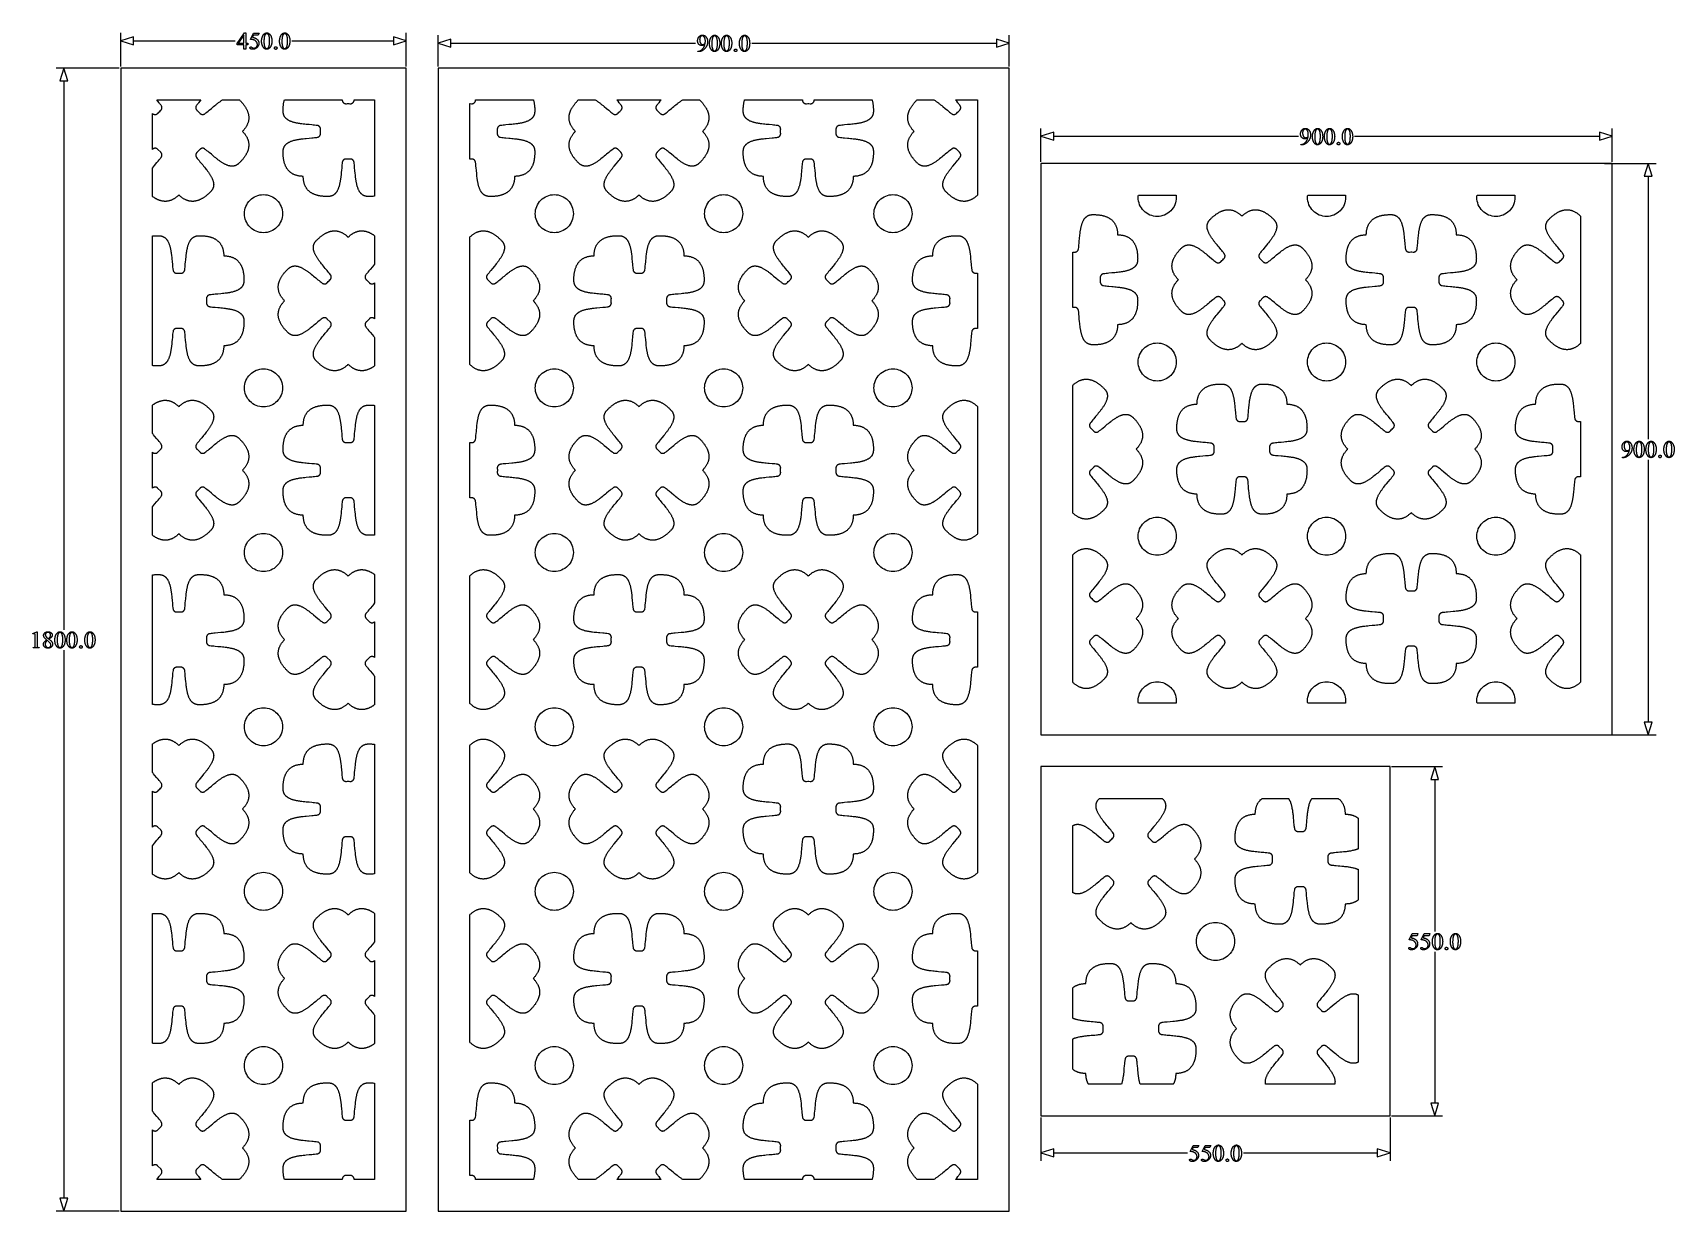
# Model space of a CAD drawing. Extents: x -1268 to 1319, y -900 to 956.
import ezdxf

# ---------------------------------------------------------------- set-up
doc = ezdxf.new("R2010")
doc.units = 0
doc.layers.add('DIMENSIONS', color=253, linetype='CONTINUOUS')
doc.layers.add('LAYER_1', color=7, linetype='CONTINUOUS')

msp = doc.modelspace()

# ---------------------------------------------------------------- linework, layer by layer
at = {"layer": 'DIMENSIONS'}
for points in [[(-1129.1, 902.5), (-1129.1, 955.6)], [(-1108.9, 949.3), (-1129.1, 943.1)], [(-1129.1, 943.1), (-1108.9, 936.8)], [(-1108.9, 936.8), (-1108.9, 949.3)], [(-1108.9, 943.1), (-948.7, 943.1)], [(-859.4, 943.1), (-699.3, 943.1)], [(-679.1, 943.1), (-699.3, 949.3)], [(-699.3, 949.3), (-699.3, 936.8)], [(-699.3, 936.8), (-679.1, 943.1)], [(-679.1, 902.5), (-679.1, 955.6)], [(-629.1, 902.5), (-629.1, 952)], [(-608.9, 945.7), (-629.1, 939.5)], [(-629.1, 939.5), (-608.9, 933.2)], [(-608.9, 933.2), (-608.9, 945.7)], [(-608.9, 939.5), (-223.3, 939.5)], [(-134.9, 939.5), (250.7, 939.5)], [(270.9, 939.5), (250.7, 945.7)], [(250.7, 945.7), (250.7, 933.2)], [(250.7, 933.2), (270.9, 939.5)], [(270.9, 902.5), (270.9, 952)], [(-1131.6, 900), (-1231, 900)], [(-1218.5, 900), (-1224.8, 879.8)], [(-1224.8, 879.8), (-1212.3, 879.8)], [(-1212.3, 879.8), (-1218.5, 900)], [(-1218.5, 879.8), (-1218.5, 15.6)], [(320.9, 752.5), (320.9, 805.1)], [(1220.9, 752.5), (1220.9, 805.1)], [(341.1, 798.9), (320.9, 792.6)], [(320.9, 792.6), (341.1, 786.4)], [(341.1, 786.4), (341.1, 798.9)], [(341.1, 792.6), (726.7, 792.6)], [(815.1, 792.6), (1200.7, 792.6)], [(1220.9, 792.6), (1200.7, 798.9)], [(1200.7, 798.9), (1200.7, 786.4)], [(1200.7, 786.4), (1220.9, 792.6)], [(1208.7, 750), (1290, 750)], [(1277.5, 750), (1271.3, 729.8)], [(1283.8, 729.8), (1277.5, 750)], [(1271.3, 729.8), (1283.8, 729.8)], [(1277.5, 729.8), (1277.5, 315.6)], [(1277.5, 283.3), (1277.5, -129.8)], [(-1218.5, -16.7), (-1218.5, -879.8)], [(1208.7, -150), (1290, -150)], [(1283.8, -129.8), (1271.3, -129.8)], [(1271.3, -129.8), (1277.5, -150)], [(1277.5, -150), (1283.8, -129.8)], [(873.4, -200), (953.7, -200)], [(941.2, -200), (934.9, -220.2)], [(947.4, -220.2), (941.2, -200)], [(934.9, -220.2), (947.4, -220.2)], [(941.2, -220.2), (941.2, -459.4)], [(941.2, -491.7), (941.2, -729.8)], [(947.4, -729.8), (934.9, -729.8)], [(934.9, -729.8), (941.2, -750)], [(941.2, -750), (947.4, -729.8)], [(320.9, -752.5), (320.9, -820.8)], [(870.9, -752.5), (870.9, -820.8)], [(873.4, -750), (953.7, -750)], [(341.1, -802.1), (320.9, -808.3)], [(320.9, -808.3), (341.1, -814.6)], [(341.1, -814.6), (341.1, -802.1)], [(341.1, -808.3), (551.9, -808.3)], [(639.9, -808.3), (850.7, -808.3)], [(870.9, -808.3), (850.7, -802.1)], [(850.7, -802.1), (850.7, -814.6)], [(850.7, -814.6), (870.9, -808.3)], [(-1131.6, -900), (-1231, -900)], [(-1212.3, -879.8), (-1224.8, -879.8)], [(-1224.8, -879.8), (-1218.5, -900)], [(-1218.5, -900), (-1212.3, -879.8)]]:
    msp.add_lwpolyline(points, dxfattribs=at)
for points in [[(-928.6, 939.3), (-928.6, 936.6), (-932, 936.6), (-932, 930), (-935, 930), (-935, 936.6), (-945.6, 936.6), (-945.6, 939), (-934, 955.6), (-932, 955.6), (-932, 939.3)], [(-935, 939.3), (-935, 951.7), (-943.8, 939.3)], [(-910.9, 955), (-912.3, 951.9), (-919.9, 951.9), (-921.5, 948.6), (-920.9, 948.5), (-920.3, 948.3), (-919.8, 948.2), (-919.2, 948.1), (-918.7, 947.9), (-918.1, 947.7), (-917.6, 947.5), (-917.1, 947.3), (-916.7, 947.1), (-916.2, 946.8), (-915.8, 946.5), (-915.3, 946.2), (-914.9, 945.9), (-914.5, 945.6), (-914.1, 945.3), (-913.8, 944.9), (-913.5, 944.6), (-913.2, 944.3), (-912.9, 944), (-912.7, 943.6), (-912.5, 943.3), (-912.3, 942.9), (-912.1, 942.6), (-911.9, 942.2), (-911.8, 941.8), (-911.7, 941.4), (-911.6, 941.1), (-911.5, 940.7), (-911.4, 940.3), (-911.4, 939.9), (-911.3, 939.4), (-911.3, 939), (-911.3, 938.5), (-911.4, 938.1), (-911.4, 937.6), (-911.5, 937.1), (-911.6, 936.7), (-911.8, 936.2), (-911.9, 935.8), (-912.1, 935.4), (-912.3, 935), (-912.5, 934.6), (-912.8, 934.2), (-913, 933.8), (-913.3, 933.5), (-913.6, 933.1), (-913.8, 932.8), (-914.1, 932.5), (-914.4, 932.2), (-914.8, 932), (-915.1, 931.7), (-915.4, 931.5), (-915.8, 931.2), (-916.1, 931), (-916.5, 930.8), (-916.8, 930.6), (-917.1, 930.5), (-917.4, 930.4), (-917.6, 930.3), (-917.9, 930.2), (-918.2, 930.1), (-918.5, 930), (-918.7, 929.9), (-919, 929.9), (-919.3, 929.8), (-919.5, 929.7), (-919.8, 929.7), (-920.1, 929.7), (-920.4, 929.6), (-920.6, 929.6), (-920.9, 929.6), (-921.2, 929.6), (-921.7, 929.6), (-922.2, 929.7), (-922.7, 929.7), (-922.9, 929.8), (-923.1, 929.8), (-923.3, 929.8), (-923.5, 929.9), (-923.7, 930), (-923.9, 930), (-924, 930.1), (-924.2, 930.2), (-924.3, 930.3), (-924.5, 930.4), (-924.7, 930.6), (-924.9, 930.8), (-925.1, 931), (-925.2, 931.2), (-925.3, 931.3), (-925.4, 931.4), (-925.4, 931.5), (-925.4, 931.6), (-925.5, 931.7), (-925.5, 931.8), (-925.5, 931.9), (-925.5, 932.1), (-925.5, 932.2), (-925.5, 932.3), (-925.4, 932.4), (-925.4, 932.5), (-925.3, 932.7), (-925.3, 932.8), (-925.2, 932.9), (-925.1, 933), (-925, 933.1), (-924.8, 933.1), (-924.7, 933.2), (-924.6, 933.3), (-924.5, 933.3), (-924.3, 933.3), (-924.2, 933.4), (-924, 933.4), (-923.8, 933.4), (-923.6, 933.3), (-923.3, 933.3), (-923.2, 933.2), (-923, 933.1), (-922.7, 933), (-922.3, 932.7), (-921.9, 932.5), (-921.6, 932.2), (-921.2, 932), (-920.9, 931.9), (-920.5, 931.7), (-920.2, 931.6), (-919.8, 931.6), (-919.5, 931.5), (-919.1, 931.5), (-918.9, 931.5), (-918.6, 931.5), (-918.3, 931.6), (-918.1, 931.6), (-917.8, 931.7), (-917.6, 931.7), (-917.3, 931.8), (-917.1, 931.9), (-916.9, 932), (-916.6, 932.1), (-916.4, 932.3), (-916.2, 932.4), (-916, 932.6), (-915.8, 932.8), (-915.6, 932.9), (-915.3, 933.1), (-915.1, 933.3), (-915, 933.6), (-914.8, 933.8), (-914.6, 934), (-914.5, 934.2), (-914.4, 934.5), (-914.2, 934.7), (-914.1, 934.9), (-914, 935.2), (-913.9, 935.5), (-913.9, 935.7), (-913.8, 936), (-913.8, 936.3), (-913.7, 936.5), (-913.7, 936.8), (-913.7, 937.1), (-913.7, 937.4), (-913.7, 937.7), (-913.8, 937.9), (-913.8, 938.2), (-913.9, 938.5), (-913.9, 938.8), (-914, 939), (-914.1, 939.3), (-914.2, 939.6), (-914.3, 939.8), (-914.4, 940.1), (-914.5, 940.3), (-914.7, 940.6), (-914.8, 940.8), (-915, 941.1), (-915.2, 941.3), (-915.4, 941.6), (-915.6, 941.8), (-915.8, 942), (-916, 942.3), (-916.2, 942.5), (-916.4, 942.7), (-916.7, 942.9), (-916.9, 943.1), (-917.2, 943.3), (-917.4, 943.4), (-917.7, 943.6), (-918, 943.8), (-918.3, 943.9), (-918.6, 944.1), (-918.9, 944.2), (-919.2, 944.4), (-919.4, 944.5), (-919.7, 944.6), (-920, 944.7), (-920.3, 944.7), (-920.6, 944.8), (-920.9, 944.9), (-921.2, 945), (-921.6, 945), (-922.3, 945.1), (-923, 945.2), (-923.8, 945.3), (-924.7, 945.3), (-919.9, 955)], [(-907.1, 942.4), (-907.1, 942.9), (-907, 943.5), (-907, 944), (-907, 944.5), (-906.9, 945), (-906.9, 945.4), (-906.8, 945.9), (-906.7, 946.4), (-906.6, 946.8), (-906.6, 947.3), (-906.4, 947.7), (-906.3, 948.1), (-906.2, 948.6), (-906.1, 949), (-905.9, 949.4), (-905.8, 949.8), (-905.6, 950.1), (-905.4, 950.5), (-905.3, 950.9), (-905.1, 951.2), (-904.9, 951.5), (-904.7, 951.9), (-904.5, 952.2), (-904.3, 952.5), (-904, 952.7), (-903.8, 953), (-903.6, 953.3), (-903.4, 953.5), (-903.1, 953.7), (-902.9, 954), (-902.6, 954.2), (-902.3, 954.4), (-902.1, 954.5), (-901.9, 954.6), (-901.7, 954.8), (-901.5, 954.9), (-901.3, 955), (-901.1, 955.1), (-900.9, 955.2), (-900.7, 955.3), (-900.4, 955.3), (-900.2, 955.4), (-900, 955.4), (-899.8, 955.5), (-899.6, 955.5), (-899.3, 955.5), (-899.1, 955.6), (-898.9, 955.6), (-898.6, 955.6), (-898.2, 955.5), (-897.9, 955.5), (-897.5, 955.4), (-897.2, 955.3), (-896.8, 955.2), (-896.5, 955), (-896.2, 954.8), (-895.9, 954.6), (-895.5, 954.4), (-895.2, 954.2), (-894.9, 953.9), (-894.6, 953.6), (-894.3, 953.3), (-894, 953), (-893.7, 952.6), (-893.4, 952.2), (-893.1, 951.7), (-892.8, 951.2), (-892.5, 950.7), (-892.2, 950.1), (-892, 949.5), (-891.8, 949), (-891.6, 948.4), (-891.4, 947.7), (-891.3, 947.1), (-891.2, 946.4), (-891.1, 945.7), (-891, 945), (-890.9, 944.3), (-890.9, 943.6), (-890.9, 942.8), (-890.9, 942.2), (-890.9, 941.7), (-890.9, 941.2), (-891, 940.7), (-891, 940.2), (-891.1, 939.7), (-891.1, 939.2), (-891.2, 938.8), (-891.3, 938.3), (-891.4, 937.9), (-891.5, 937.4), (-891.6, 937), (-891.7, 936.6), (-891.8, 936.2), (-892, 935.8), (-892.1, 935.4), (-892.3, 935), (-892.5, 934.7), (-892.6, 934.3), (-892.8, 934), (-893, 933.7), (-893.2, 933.3), (-893.4, 933.1), (-893.6, 932.8), (-893.8, 932.5), (-894, 932.2), (-894.2, 932), (-894.4, 931.8), (-894.6, 931.6), (-894.9, 931.3), (-895.1, 931.2), (-895.3, 931), (-895.6, 930.8), (-895.8, 930.7), (-896.1, 930.5), (-896.3, 930.4), (-896.5, 930.3), (-896.8, 930.1), (-897, 930), (-897.3, 929.9), (-897.5, 929.9), (-897.7, 929.8), (-897.9, 929.7), (-898.2, 929.7), (-898.4, 929.7), (-898.6, 929.6), (-898.9, 929.6), (-899.1, 929.6), (-899.3, 929.6), (-899.5, 929.6), (-899.8, 929.6), (-900, 929.7), (-900.2, 929.7), (-900.4, 929.8), (-900.6, 929.8), (-900.8, 929.9), (-901, 929.9), (-901.2, 930), (-901.4, 930.1), (-901.6, 930.2), (-901.8, 930.3), (-902, 930.4), (-902.2, 930.5), (-902.4, 930.7), (-902.6, 930.8), (-902.7, 930.9), (-902.9, 931.1), (-903.1, 931.3), (-903.3, 931.4), (-903.4, 931.6), (-903.8, 932), (-904.1, 932.4), (-904.4, 932.8), (-904.7, 933.3), (-905, 933.8), (-905.3, 934.3), (-905.5, 934.7), (-905.7, 935.2), (-905.9, 935.7), (-906.1, 936.2), (-906.3, 936.7), (-906.4, 937.2), (-906.6, 937.8), (-906.7, 938.3), (-906.8, 938.8), (-906.9, 939.4), (-906.9, 940), (-907, 940.6), (-907, 941.2), (-907, 941.8)], [(-903.4, 941.9), (-903.4, 941.3), (-903.4, 940.7), (-903.4, 940.1), (-903.4, 939.5), (-903.3, 938.9), (-903.3, 938.3), (-903.2, 937.8), (-903.1, 937.3), (-903, 936.7), (-902.9, 936.2), (-902.8, 935.7), (-902.7, 935.3), (-902.6, 934.8), (-902.5, 934.4), (-902.3, 933.9), (-902.2, 933.5), (-902, 933.2), (-901.9, 932.9), (-901.7, 932.6), (-901.6, 932.3), (-901.4, 932.1), (-901.2, 931.8), (-901.1, 931.6), (-900.9, 931.5), (-900.7, 931.3), (-900.5, 931.2), (-900.2, 931), (-900, 930.9), (-899.8, 930.9), (-899.5, 930.8), (-899.3, 930.8), (-899, 930.8), (-898.8, 930.8), (-898.5, 930.8), (-898.3, 930.9), (-898, 931), (-897.8, 931.1), (-897.5, 931.3), (-897.2, 931.5), (-897, 931.7), (-896.8, 931.8), (-896.7, 931.9), (-896.6, 932), (-896.5, 932.2), (-896.4, 932.3), (-896.2, 932.5), (-896.1, 932.7), (-896, 932.9), (-895.9, 933.1), (-895.8, 933.3), (-895.7, 933.7), (-895.5, 934.2), (-895.4, 934.7), (-895.2, 935.1), (-895.2, 935.5), (-895.1, 935.9), (-895, 936.4), (-894.9, 936.9), (-894.8, 937.4), (-894.8, 937.9), (-894.7, 938.5), (-894.7, 939), (-894.6, 939.6), (-894.6, 940.2), (-894.6, 940.9), (-894.5, 942.2), (-894.5, 943.6), (-894.5, 944.6), (-894.6, 945.6), (-894.6, 946.1), (-894.6, 946.6), (-894.7, 947.1), (-894.7, 947.5), (-894.8, 948), (-894.8, 948.4), (-894.9, 948.8), (-895, 949.2), (-895.1, 949.6), (-895.2, 950), (-895.3, 950.4), (-895.4, 950.7), (-895.6, 951.2), (-895.7, 951.7), (-895.9, 952.2), (-896.1, 952.5), (-896.3, 952.7), (-896.4, 952.9), (-896.5, 953.1), (-896.6, 953.2), (-896.7, 953.4), (-896.8, 953.5), (-897, 953.6), (-897.1, 953.7), (-897.3, 953.9), (-897.5, 954), (-897.7, 954.1), (-897.9, 954.2), (-898.2, 954.3), (-898.4, 954.3), (-898.7, 954.3), (-898.9, 954.3), (-899.1, 954.3), (-899.2, 954.3), (-899.4, 954.3), (-899.5, 954.3), (-899.7, 954.2), (-899.8, 954.2), (-900, 954.1), (-900.1, 954.1), (-900.2, 954), (-900.4, 953.9), (-900.5, 953.8), (-900.7, 953.7), (-900.8, 953.6), (-900.9, 953.5), (-901, 953.4), (-901.2, 953.2), (-901.3, 953), (-901.5, 952.8), (-901.6, 952.6), (-901.8, 952.3), (-901.9, 952.1), (-902, 951.8), (-902.2, 951.5), (-902.3, 951.3), (-902.4, 950.9), (-902.5, 950.6), (-902.6, 950.3), (-902.7, 949.9), (-902.8, 949.6), (-902.8, 949.2), (-902.9, 948.8), (-903, 948.4), (-903.1, 947.6), (-903.2, 946.8), (-903.3, 946), (-903.3, 945.2), (-903.4, 944.3), (-903.4, 943.5), (-903.4, 942.7)], [(-884.8, 933.6), (-884.6, 933.6), (-884.4, 933.6), (-884.2, 933.5), (-884, 933.5), (-883.8, 933.4), (-883.7, 933.3), (-883.5, 933.2), (-883.4, 933), (-883.2, 932.9), (-883.1, 932.7), (-883, 932.5), (-882.9, 932.4), (-882.9, 932.2), (-882.8, 932), (-882.8, 931.8), (-882.8, 931.6), (-882.8, 931.4), (-882.8, 931.2), (-882.9, 931), (-882.9, 930.8), (-883, 930.6), (-883.1, 930.4), (-883.2, 930.3), (-883.4, 930.1), (-883.5, 930), (-883.7, 929.9), (-883.9, 929.8), (-884, 929.7), (-884.2, 929.6), (-884.4, 929.6), (-884.6, 929.5), (-884.8, 929.5), (-885, 929.5), (-885.2, 929.6), (-885.4, 929.6), (-885.6, 929.7), (-885.8, 929.8), (-886, 929.9), (-886.1, 930), (-886.3, 930.1), (-886.4, 930.3), (-886.5, 930.4), (-886.6, 930.6), (-886.7, 930.8), (-886.8, 931), (-886.8, 931.2), (-886.9, 931.4), (-886.9, 931.6), (-886.9, 931.8), (-886.8, 932), (-886.8, 932.2), (-886.7, 932.4), (-886.6, 932.6), (-886.5, 932.7), (-886.4, 932.9), (-886.3, 933), (-886.1, 933.2), (-886, 933.3), (-885.8, 933.4), (-885.6, 933.5), (-885.4, 933.5), (-885.2, 933.6), (-885, 933.6)], [(-878.7, 942.4), (-878.7, 942.9), (-878.7, 943.5), (-878.7, 944), (-878.7, 944.5), (-878.6, 945), (-878.6, 945.4), (-878.5, 945.9), (-878.4, 946.4), (-878.3, 946.8), (-878.2, 947.3), (-878.1, 947.7), (-878, 948.1), (-877.9, 948.6), (-877.8, 949), (-877.6, 949.4), (-877.4, 949.8), (-877.3, 950.1), (-877.1, 950.5), (-876.9, 950.9), (-876.7, 951.2), (-876.6, 951.5), (-876.4, 951.9), (-876.2, 952.2), (-875.9, 952.5), (-875.7, 952.7), (-875.5, 953), (-875.3, 953.3), (-875, 953.5), (-874.8, 953.7), (-874.5, 954), (-874.3, 954.2), (-874, 954.4), (-873.8, 954.5), (-873.6, 954.6), (-873.4, 954.8), (-873.2, 954.9), (-873, 955), (-872.8, 955.1), (-872.5, 955.2), (-872.3, 955.3), (-872.1, 955.3), (-871.9, 955.4), (-871.7, 955.4), (-871.5, 955.5), (-871.2, 955.5), (-871, 955.5), (-870.8, 955.6), (-870.6, 955.6), (-870.2, 955.6), (-869.9, 955.5), (-869.5, 955.5), (-869.2, 955.4), (-868.8, 955.3), (-868.5, 955.2), (-868.2, 955), (-867.9, 954.8), (-867.5, 954.6), (-867.2, 954.4), (-866.9, 954.2), (-866.6, 953.9), (-866.3, 953.6), (-866, 953.3), (-865.7, 953), (-865.4, 952.6), (-865.1, 952.2), (-864.8, 951.7), (-864.5, 951.2), (-864.2, 950.7), (-863.9, 950.1), (-863.7, 949.5), (-863.5, 949), (-863.3, 948.4), (-863.1, 947.7), (-863, 947.1), (-862.8, 946.4), (-862.7, 945.7), (-862.7, 945), (-862.6, 944.3), (-862.6, 943.6), (-862.6, 942.8), (-862.6, 942.2), (-862.6, 941.7), (-862.6, 941.2), (-862.6, 940.7), (-862.7, 940.2), (-862.7, 939.7), (-862.8, 939.2), (-862.9, 938.8), (-863, 938.3), (-863.1, 937.9), (-863.2, 937.4), (-863.3, 937), (-863.4, 936.6), (-863.5, 936.2), (-863.7, 935.8), (-863.8, 935.4), (-864, 935), (-864.1, 934.7), (-864.3, 934.3), (-864.5, 934), (-864.7, 933.7), (-864.9, 933.3), (-865.1, 933.1), (-865.3, 932.8), (-865.5, 932.5), (-865.7, 932.2), (-865.9, 932), (-866.1, 931.8), (-866.3, 931.6), (-866.5, 931.3), (-866.8, 931.2), (-867, 931), (-867.3, 930.8), (-867.5, 930.7), (-867.7, 930.5), (-868, 930.4), (-868.2, 930.3), (-868.5, 930.1), (-868.7, 930), (-868.9, 929.9), (-869.2, 929.9), (-869.4, 929.8), (-869.6, 929.7), (-869.9, 929.7), (-870.1, 929.7), (-870.3, 929.6), (-870.5, 929.6), (-870.8, 929.6), (-871, 929.6), (-871.2, 929.6), (-871.4, 929.6), (-871.6, 929.7), (-871.9, 929.7), (-872.1, 929.8), (-872.3, 929.8), (-872.5, 929.9), (-872.7, 929.9), (-872.9, 930), (-873.1, 930.1), (-873.3, 930.2), (-873.5, 930.3), (-873.7, 930.4), (-873.9, 930.5), (-874.1, 930.7), (-874.2, 930.8), (-874.4, 930.9), (-874.6, 931.1), (-874.8, 931.3), (-875, 931.4), (-875.1, 931.6), (-875.5, 932), (-875.8, 932.4), (-876.1, 932.8), (-876.4, 933.3), (-876.7, 933.8), (-877, 934.3), (-877.2, 934.7), (-877.4, 935.2), (-877.6, 935.7), (-877.8, 936.2), (-878, 936.7), (-878.1, 937.2), (-878.2, 937.8), (-878.4, 938.3), (-878.5, 938.8), (-878.5, 939.4), (-878.6, 940), (-878.7, 940.6), (-878.7, 941.2), (-878.7, 941.8)], [(-875.1, 941.9), (-875.1, 941.3), (-875.1, 940.7), (-875.1, 940.1), (-875, 939.5), (-875, 938.9), (-874.9, 938.3), (-874.9, 937.8), (-874.8, 937.3), (-874.7, 936.7), (-874.6, 936.2), (-874.5, 935.7), (-874.4, 935.3), (-874.3, 934.8), (-874.2, 934.4), (-874, 933.9), (-873.9, 933.5), (-873.7, 933.2), (-873.6, 932.9), (-873.4, 932.6), (-873.3, 932.3), (-873.1, 932.1), (-872.9, 931.8), (-872.7, 931.6), (-872.5, 931.5), (-872.3, 931.3), (-872.1, 931.2), (-871.9, 931), (-871.7, 930.9), (-871.5, 930.9), (-871.2, 930.8), (-871, 930.8), (-870.7, 930.8), (-870.5, 930.8), (-870.2, 930.8), (-870, 930.9), (-869.7, 931), (-869.4, 931.1), (-869.2, 931.3), (-868.9, 931.5), (-868.7, 931.7), (-868.5, 931.8), (-868.4, 931.9), (-868.3, 932), (-868.2, 932.2), (-868, 932.3), (-867.9, 932.5), (-867.8, 932.7), (-867.7, 932.9), (-867.6, 933.1), (-867.5, 933.3), (-867.3, 933.7), (-867.2, 934.2), (-867, 934.7), (-866.9, 935.1), (-866.8, 935.5), (-866.7, 935.9), (-866.7, 936.4), (-866.6, 936.9), (-866.5, 937.4), (-866.5, 937.9), (-866.4, 938.5), (-866.3, 939), (-866.3, 939.6), (-866.3, 940.2), (-866.2, 940.9), (-866.2, 942.2), (-866.2, 943.6), (-866.2, 944.6), (-866.2, 945.6), (-866.3, 946.1), (-866.3, 946.6), (-866.4, 947.1), (-866.4, 947.5), (-866.5, 948), (-866.5, 948.4), (-866.6, 948.8), (-866.7, 949.2), (-866.8, 949.6), (-866.9, 950), (-867, 950.4), (-867.1, 950.7), (-867.2, 951.2), (-867.4, 951.7), (-867.6, 952.2), (-867.8, 952.5), (-867.9, 952.7), (-868, 952.9), (-868.2, 953.1), (-868.3, 953.2), (-868.4, 953.4), (-868.5, 953.5), (-868.7, 953.6), (-868.8, 953.7), (-869, 953.9), (-869.2, 954), (-869.4, 954.1), (-869.6, 954.2), (-869.9, 954.3), (-870.1, 954.3), (-870.3, 954.3), (-870.6, 954.3), (-870.8, 954.3), (-870.9, 954.3), (-871.1, 954.3), (-871.2, 954.3), (-871.4, 954.2), (-871.5, 954.2), (-871.7, 954.1), (-871.8, 954.1), (-871.9, 954), (-872.1, 953.9), (-872.2, 953.8), (-872.3, 953.7), (-872.5, 953.6), (-872.6, 953.5), (-872.7, 953.4), (-872.8, 953.2), (-873, 953), (-873.2, 952.8), (-873.3, 952.6), (-873.4, 952.3), (-873.6, 952.1), (-873.7, 951.8), (-873.8, 951.5), (-874, 951.3), (-874.1, 950.9), (-874.2, 950.6), (-874.3, 950.3), (-874.4, 949.9), (-874.4, 949.6), (-874.5, 949.2), (-874.6, 948.8), (-874.6, 948.4), (-874.8, 947.6), (-874.9, 946.8), (-874.9, 946), (-875, 945.2), (-875.1, 944.3), (-875.1, 943.5), (-875.1, 942.7)], [(-219.6, 926), (-219.6, 926.6), (-219.3, 926.6), (-219, 926.7), (-218.8, 926.7), (-218.5, 926.7), (-218.2, 926.8), (-217.9, 926.8), (-217.6, 926.9), (-217.3, 926.9), (-217, 927), (-216.8, 927.1), (-216.5, 927.2), (-216.2, 927.3), (-216, 927.4), (-215.7, 927.5), (-215.4, 927.6), (-215.2, 927.7), (-214.9, 927.9), (-214.7, 928), (-214.4, 928.2), (-214.2, 928.4), (-213.9, 928.6), (-213.6, 928.8), (-213.4, 929), (-213.1, 929.2), (-212.9, 929.5), (-212.7, 929.7), (-212.4, 930), (-212.2, 930.3), (-211.9, 930.6), (-211.7, 930.9), (-211.4, 931.2), (-211.2, 931.5), (-211, 931.9), (-210.7, 932.2), (-210.5, 932.5), (-210.3, 932.9), (-210.1, 933.3), (-209.9, 933.6), (-209.7, 934), (-209.6, 934.3), (-209.4, 934.7), (-209.2, 935.1), (-209.1, 935.5), (-209, 935.9), (-208.8, 936.2), (-208.7, 936.6), (-208.6, 937), (-208.5, 937.4), (-208.9, 937.2), (-209.2, 937), (-209.6, 936.8), (-209.9, 936.6), (-210.3, 936.5), (-210.6, 936.3), (-210.9, 936.2), (-211.3, 936), (-211.6, 935.9), (-211.9, 935.8), (-212.2, 935.8), (-212.5, 935.7), (-212.8, 935.6), (-213.1, 935.6), (-213.4, 935.6), (-213.7, 935.6), (-214.1, 935.6), (-214.4, 935.6), (-214.7, 935.6), (-215, 935.7), (-215.3, 935.8), (-215.6, 935.9), (-215.9, 936), (-216.2, 936.1), (-216.5, 936.2), (-216.7, 936.4), (-217, 936.5), (-217.3, 936.7), (-217.5, 936.9), (-217.8, 937.1), (-218, 937.4), (-218.3, 937.6), (-218.5, 937.9), (-218.7, 938.1), (-218.9, 938.4), (-219.1, 938.7), (-219.2, 939), (-219.4, 939.3), (-219.5, 939.7), (-219.7, 940), (-219.8, 940.3), (-219.9, 940.7), (-220, 941), (-220, 941.4), (-220.1, 941.8), (-220.1, 942.2), (-220.1, 942.6), (-220.1, 943), (-220.1, 943.4), (-220.1, 943.8), (-220.1, 944.2), (-220, 944.6), (-220, 945), (-219.9, 945.4), (-219.8, 945.8), (-219.7, 946.1), (-219.5, 946.5), (-219.4, 946.8), (-219.2, 947.2), (-219.1, 947.5), (-218.9, 947.9), (-218.7, 948.2), (-218.5, 948.5), (-218.3, 948.9), (-218, 949.2), (-217.7, 949.6), (-217.4, 949.9), (-217, 950.2), (-216.7, 950.5), (-216.4, 950.8), (-216, 951), (-215.6, 951.2), (-215.3, 951.4), (-214.9, 951.5), (-214.5, 951.7), (-214.1, 951.8), (-213.7, 951.9), (-213.2, 951.9), (-212.8, 952), (-212.3, 952), (-212, 952), (-211.6, 951.9), (-211.2, 951.9), (-210.9, 951.8), (-210.5, 951.7), (-210.2, 951.6), (-209.8, 951.5), (-209.5, 951.3), (-209.2, 951.2), (-208.8, 951), (-208.5, 950.8), (-208.2, 950.6), (-207.9, 950.3), (-207.6, 950), (-207.3, 949.7), (-207.1, 949.4), (-206.7, 949), (-206.4, 948.6), (-206.2, 948.2), (-205.9, 947.8), (-205.6, 947.3), (-205.4, 946.9), (-205.2, 946.4), (-205, 945.9), (-204.9, 945.4), (-204.8, 944.9), (-204.6, 944.4), (-204.5, 943.9), (-204.5, 943.3), (-204.4, 942.8), (-204.4, 942.2), (-204.4, 941.7), (-204.4, 941.1), (-204.4, 940.6), (-204.4, 940.1), (-204.5, 939.6), (-204.6, 939.1), (-204.7, 938.6), (-204.8, 938.1), (-204.9, 937.6), (-205, 937.1), (-205.2, 936.7), (-205.3, 936.2), (-205.5, 935.7), (-205.7, 935.3), (-205.9, 934.8), (-206.2, 934.3), (-206.4, 933.9), (-206.7, 933.4), (-207, 933), (-207.2, 932.6), (-207.5, 932.2), (-207.9, 931.8), (-208.2, 931.4), (-208.5, 931), (-208.9, 930.6), (-209.2, 930.2), (-209.6, 929.9), (-210, 929.5), (-210.4, 929.2), (-210.8, 928.8), (-211.2, 928.5), (-211.7, 928.2), (-212.1, 927.9), (-212.5, 927.7), (-212.9, 927.4), (-213.3, 927.2), (-213.6, 927.1), (-214, 926.9), (-214.4, 926.7), (-214.8, 926.6), (-215.2, 926.4), (-215.6, 926.3), (-216, 926.2), (-216.5, 926.1), (-216.9, 926.1), (-217.3, 926), (-217.7, 926), (-218.2, 926), (-218.6, 926)], [(-208.2, 938.8), (-208.1, 939.9), (-208, 941), (-207.9, 941.4), (-207.9, 941.9), (-207.9, 942.3), (-207.9, 942.6), (-207.9, 943.1), (-207.9, 943.5), (-208, 944), (-208, 944.5), (-208.1, 945), (-208.2, 945.5), (-208.3, 946), (-208.5, 946.5), (-208.6, 947), (-208.8, 947.5), (-209, 947.9), (-209.2, 948.3), (-209.4, 948.7), (-209.6, 948.9), (-209.7, 949.1), (-209.8, 949.2), (-209.9, 949.4), (-210.1, 949.5), (-210.2, 949.7), (-210.4, 949.8), (-210.5, 949.9), (-210.6, 950.1), (-210.8, 950.2), (-210.9, 950.3), (-211.1, 950.4), (-211.2, 950.4), (-211.4, 950.5), (-211.6, 950.6), (-211.7, 950.6), (-211.9, 950.7), (-212.1, 950.7), (-212.2, 950.7), (-212.4, 950.8), (-212.6, 950.8), (-212.7, 950.8), (-212.9, 950.8), (-213.1, 950.8), (-213.3, 950.7), (-213.5, 950.7), (-213.7, 950.6), (-213.9, 950.6), (-214.1, 950.5), (-214.3, 950.4), (-214.5, 950.3), (-214.6, 950.2), (-214.8, 950.1), (-215, 950), (-215.1, 949.8), (-215.3, 949.7), (-215.5, 949.5), (-215.6, 949.3), (-215.8, 949.1), (-215.9, 948.9), (-216, 948.7), (-216.2, 948.5), (-216.3, 948.2), (-216.4, 948), (-216.5, 947.7), (-216.5, 947.5), (-216.6, 947.2), (-216.7, 946.9), (-216.7, 946.6), (-216.8, 946.3), (-216.8, 946), (-216.8, 945.6), (-216.9, 945.3), (-216.9, 944.9), (-216.8, 944.4), (-216.8, 944), (-216.8, 943.5), (-216.8, 943.1), (-216.7, 942.7), (-216.6, 942.2), (-216.5, 941.8), (-216.4, 941.5), (-216.3, 941.1), (-216.2, 940.7), (-216.1, 940.4), (-215.9, 940), (-215.8, 939.7), (-215.6, 939.4), (-215.4, 939.1), (-215.2, 938.8), (-215.1, 938.6), (-214.9, 938.5), (-214.7, 938.3), (-214.6, 938.1), (-214.4, 938), (-214.2, 937.9), (-214.1, 937.8), (-213.9, 937.6), (-213.7, 937.6), (-213.5, 937.5), (-213.3, 937.4), (-213.1, 937.4), (-212.9, 937.3), (-212.7, 937.3), (-212.5, 937.3), (-212.3, 937.3), (-212, 937.3), (-211.8, 937.3), (-211.6, 937.3), (-211.3, 937.4), (-211.1, 937.4), (-210.8, 937.5), (-210.5, 937.6), (-210.3, 937.7), (-210, 937.8), (-209.7, 937.9), (-209.4, 938), (-209.2, 938.1), (-208.9, 938.3), (-208.7, 938.5), (-208.4, 938.6)], [(-201.4, 938.8), (-201.4, 939.3), (-201.4, 939.9), (-201.3, 940.4), (-201.3, 940.9), (-201.3, 941.4), (-201.2, 941.9), (-201.1, 942.3), (-201.1, 942.8), (-201, 943.3), (-200.9, 943.7), (-200.8, 944.1), (-200.7, 944.6), (-200.5, 945), (-200.4, 945.4), (-200.3, 945.8), (-200.1, 946.2), (-199.9, 946.6), (-199.8, 946.9), (-199.6, 947.3), (-199.4, 947.6), (-199.2, 948), (-199, 948.3), (-198.8, 948.6), (-198.6, 948.9), (-198.4, 949.2), (-198.2, 949.4), (-197.9, 949.7), (-197.7, 949.9), (-197.4, 950.2), (-197.2, 950.4), (-196.9, 950.6), (-196.7, 950.8), (-196.5, 950.9), (-196.3, 951.1), (-196, 951.2), (-195.8, 951.3), (-195.6, 951.4), (-195.4, 951.5), (-195.2, 951.6), (-195, 951.7), (-194.8, 951.8), (-194.6, 951.8), (-194.3, 951.9), (-194.1, 951.9), (-193.9, 951.9), (-193.7, 952), (-193.5, 952), (-193.2, 952), (-192.9, 952), (-192.5, 951.9), (-192.2, 951.9), (-191.8, 951.8), (-191.5, 951.7), (-191.2, 951.6), (-190.8, 951.4), (-190.5, 951.3), (-190.2, 951.1), (-189.9, 950.8), (-189.6, 950.6), (-189.3, 950.3), (-189, 950), (-188.7, 949.7), (-188.4, 949.4), (-188.1, 949.1), (-187.7, 948.6), (-187.4, 948.1), (-187.1, 947.6), (-186.8, 947.1), (-186.6, 946.5), (-186.3, 946), (-186.1, 945.4), (-185.9, 944.8), (-185.8, 944.1), (-185.6, 943.5), (-185.5, 942.8), (-185.4, 942.2), (-185.3, 941.4), (-185.3, 940.7), (-185.2, 940), (-185.2, 939.2), (-185.2, 938.7), (-185.2, 938.1), (-185.3, 937.6), (-185.3, 937.1), (-185.3, 936.6), (-185.4, 936.1), (-185.5, 935.7), (-185.5, 935.2), (-185.6, 934.7), (-185.7, 934.3), (-185.8, 933.8), (-185.9, 933.4), (-186, 933), (-186.2, 932.6), (-186.3, 932.2), (-186.5, 931.8), (-186.6, 931.4), (-186.8, 931.1), (-187, 930.7), (-187.1, 930.4), (-187.3, 930.1), (-187.5, 929.8), (-187.7, 929.5), (-187.9, 929.2), (-188.1, 928.9), (-188.3, 928.7), (-188.5, 928.4), (-188.7, 928.2), (-189, 928), (-189.2, 927.8), (-189.4, 927.6), (-189.7, 927.4), (-189.9, 927.2), (-190.2, 927.1), (-190.4, 926.9), (-190.6, 926.8), (-190.9, 926.7), (-191.1, 926.6), (-191.3, 926.5), (-191.6, 926.4), (-191.8, 926.3), (-192, 926.2), (-192.3, 926.2), (-192.5, 926.1), (-192.7, 926.1), (-193, 926), (-193.2, 926), (-193.4, 926), (-193.6, 926), (-193.9, 926), (-194.1, 926.1), (-194.3, 926.1), (-194.5, 926.1), (-194.7, 926.2), (-194.9, 926.2), (-195.1, 926.3), (-195.3, 926.4), (-195.5, 926.4), (-195.7, 926.5), (-195.9, 926.6), (-196.1, 926.7), (-196.3, 926.8), (-196.5, 927), (-196.7, 927.1), (-196.9, 927.2), (-197.1, 927.4), (-197.2, 927.5), (-197.4, 927.7), (-197.6, 927.8), (-197.8, 928), (-198.1, 928.4), (-198.4, 928.8), (-198.8, 929.3), (-199.1, 929.7), (-199.4, 930.2), (-199.6, 930.7), (-199.8, 931.2), (-200.1, 931.6), (-200.3, 932.1), (-200.4, 932.6), (-200.6, 933.1), (-200.8, 933.6), (-200.9, 934.2), (-201, 934.7), (-201.1, 935.3), (-201.2, 935.8), (-201.3, 936.4), (-201.3, 937), (-201.4, 937.6), (-201.4, 938.2)], [(-197.8, 938.4), (-197.8, 937.7), (-197.8, 937.1), (-197.7, 936.5), (-197.7, 935.9), (-197.7, 935.3), (-197.6, 934.8), (-197.5, 934.2), (-197.5, 933.7), (-197.4, 933.2), (-197.3, 932.6), (-197.2, 932.2), (-197.1, 931.7), (-196.9, 931.2), (-196.8, 930.8), (-196.7, 930.3), (-196.5, 929.9), (-196.4, 929.6), (-196.2, 929.3), (-196.1, 929), (-195.9, 928.7), (-195.7, 928.5), (-195.6, 928.3), (-195.4, 928.1), (-195.2, 927.9), (-195, 927.7), (-194.8, 927.6), (-194.6, 927.5), (-194.3, 927.4), (-194.1, 927.3), (-193.9, 927.2), (-193.6, 927.2), (-193.4, 927.2), (-193.1, 927.2), (-192.9, 927.2), (-192.6, 927.3), (-192.4, 927.4), (-192.1, 927.5), (-191.8, 927.7), (-191.6, 927.9), (-191.3, 928.1), (-191.2, 928.2), (-191, 928.3), (-190.9, 928.5), (-190.8, 928.6), (-190.7, 928.8), (-190.6, 928.9), (-190.5, 929.1), (-190.4, 929.3), (-190.3, 929.5), (-190.2, 929.7), (-190, 930.1), (-189.8, 930.6), (-189.7, 931.1), (-189.6, 931.5), (-189.5, 931.9), (-189.4, 932.4), (-189.3, 932.8), (-189.2, 933.3), (-189.2, 933.8), (-189.1, 934.3), (-189, 934.9), (-189, 935.5), (-189, 936.1), (-188.9, 936.7), (-188.9, 937.3), (-188.8, 938.6), (-188.8, 940), (-188.8, 941.1), (-188.9, 942.1), (-188.9, 942.6), (-189, 943), (-189, 943.5), (-189.1, 943.9), (-189.1, 944.4), (-189.2, 944.8), (-189.3, 945.2), (-189.3, 945.6), (-189.4, 946), (-189.5, 946.4), (-189.6, 946.8), (-189.7, 947.2), (-189.9, 947.7), (-190.1, 948.1), (-190.3, 948.6), (-190.5, 949), (-190.6, 949.1), (-190.7, 949.3), (-190.8, 949.5), (-190.9, 949.6), (-191.1, 949.8), (-191.2, 949.9), (-191.3, 950), (-191.4, 950.2), (-191.6, 950.3), (-191.8, 950.4), (-192, 950.5), (-192.3, 950.6), (-192.5, 950.7), (-192.7, 950.7), (-193, 950.8), (-193.3, 950.8), (-193.4, 950.8), (-193.6, 950.7), (-193.7, 950.7), (-193.9, 950.7), (-194, 950.7), (-194.2, 950.6), (-194.3, 950.6), (-194.4, 950.5), (-194.6, 950.4), (-194.7, 950.3), (-194.9, 950.2), (-195, 950.1), (-195.1, 950), (-195.2, 949.9), (-195.4, 949.8), (-195.5, 949.6), (-195.7, 949.4), (-195.8, 949.2), (-196, 949), (-196.1, 948.8), (-196.2, 948.5), (-196.4, 948.2), (-196.5, 948), (-196.6, 947.7), (-196.7, 947.4), (-196.8, 947), (-196.9, 946.7), (-197, 946.4), (-197.1, 946), (-197.2, 945.6), (-197.2, 945.2), (-197.3, 944.8), (-197.4, 944), (-197.5, 943.2), (-197.6, 942.4), (-197.7, 941.6), (-197.7, 940.8), (-197.7, 940), (-197.8, 939.2)], [(-182.5, 938.8), (-182.5, 939.3), (-182.5, 939.9), (-182.5, 940.4), (-182.4, 940.9), (-182.4, 941.4), (-182.3, 941.9), (-182.3, 942.3), (-182.2, 942.8), (-182.1, 943.3), (-182, 943.7), (-181.9, 944.1), (-181.8, 944.6), (-181.7, 945), (-181.5, 945.4), (-181.4, 945.8), (-181.2, 946.2), (-181.1, 946.6), (-180.9, 946.9), (-180.7, 947.3), (-180.5, 947.6), (-180.3, 948), (-180.1, 948.3), (-179.9, 948.6), (-179.7, 948.9), (-179.5, 949.2), (-179.3, 949.4), (-179, 949.7), (-178.8, 949.9), (-178.6, 950.2), (-178.3, 950.4), (-178.1, 950.6), (-177.8, 950.8), (-177.6, 950.9), (-177.4, 951.1), (-177.2, 951.2), (-177, 951.3), (-176.7, 951.4), (-176.5, 951.5), (-176.3, 951.6), (-176.1, 951.7), (-175.9, 951.8), (-175.7, 951.8), (-175.5, 951.9), (-175.2, 951.9), (-175, 951.9), (-174.8, 952), (-174.6, 952), (-174.4, 952), (-174, 952), (-173.7, 951.9), (-173.3, 951.9), (-173, 951.8), (-172.6, 951.7), (-172.3, 951.6), (-172, 951.4), (-171.6, 951.3), (-171.3, 951.1), (-171, 950.8), (-170.7, 950.6), (-170.4, 950.3), (-170.1, 950), (-169.8, 949.7), (-169.5, 949.4), (-169.2, 949.1), (-168.9, 948.6), (-168.5, 948.1), (-168.2, 947.6), (-167.9, 947.1), (-167.7, 946.5), (-167.5, 946), (-167.2, 945.4), (-167.1, 944.8), (-166.9, 944.1), (-166.7, 943.5), (-166.6, 942.8), (-166.5, 942.2), (-166.4, 941.4), (-166.4, 940.7), (-166.4, 940), (-166.3, 939.2), (-166.3, 938.7), (-166.4, 938.1), (-166.4, 937.6), (-166.4, 937.1), (-166.5, 936.6), (-166.5, 936.1), (-166.6, 935.7), (-166.7, 935.2), (-166.7, 934.7), (-166.8, 934.3), (-166.9, 933.8), (-167, 933.4), (-167.2, 933), (-167.3, 932.6), (-167.4, 932.2), (-167.6, 931.8), (-167.8, 931.4), (-167.9, 931.1), (-168.1, 930.7), (-168.3, 930.4), (-168.4, 930.1), (-168.6, 929.8), (-168.8, 929.5), (-169, 929.2), (-169.2, 928.9), (-169.4, 928.7), (-169.6, 928.4), (-169.9, 928.2), (-170.1, 928), (-170.3, 927.8), (-170.6, 927.6), (-170.8, 927.4), (-171, 927.2), (-171.3, 927.1), (-171.5, 926.9), (-171.8, 926.8), (-172, 926.7), (-172.2, 926.6), (-172.5, 926.5), (-172.7, 926.4), (-172.9, 926.3), (-173.2, 926.2), (-173.4, 926.2), (-173.6, 926.1), (-173.9, 926.1), (-174.1, 926), (-174.3, 926), (-174.5, 926), (-174.8, 926), (-175, 926), (-175.2, 926.1), (-175.4, 926.1), (-175.6, 926.1), (-175.8, 926.2), (-176.1, 926.2), (-176.3, 926.3), (-176.5, 926.4), (-176.7, 926.4), (-176.9, 926.5), (-177.1, 926.6), (-177.3, 926.7), (-177.4, 926.8), (-177.6, 927), (-177.8, 927.1), (-178, 927.2), (-178.2, 927.4), (-178.4, 927.5), (-178.5, 927.7), (-178.7, 927.8), (-178.9, 928), (-179.2, 928.4), (-179.6, 928.8), (-179.9, 929.3), (-180.2, 929.7), (-180.5, 930.2), (-180.7, 930.7), (-181, 931.2), (-181.2, 931.6), (-181.4, 932.1), (-181.6, 932.6), (-181.7, 933.1), (-181.9, 933.6), (-182, 934.2), (-182.1, 934.7), (-182.2, 935.3), (-182.3, 935.8), (-182.4, 936.4), (-182.4, 937), (-182.5, 937.6), (-182.5, 938.2)], [(-178.9, 938.4), (-178.9, 937.7), (-178.9, 937.1), (-178.9, 936.5), (-178.8, 935.9), (-178.8, 935.3), (-178.7, 934.8), (-178.7, 934.2), (-178.6, 933.7), (-178.5, 933.2), (-178.4, 932.6), (-178.3, 932.2), (-178.2, 931.7), (-178.1, 931.2), (-177.9, 930.8), (-177.8, 930.3), (-177.6, 929.9), (-177.5, 929.6), (-177.3, 929.3), (-177.2, 929), (-177, 928.7), (-176.9, 928.5), (-176.7, 928.3), (-176.5, 928.1), (-176.3, 927.9), (-176.1, 927.7), (-175.9, 927.6), (-175.7, 927.5), (-175.5, 927.4), (-175.2, 927.3), (-175, 927.2), (-174.7, 927.2), (-174.5, 927.2), (-174.2, 927.2), (-174, 927.2), (-173.7, 927.3), (-173.5, 927.4), (-173.2, 927.5), (-173, 927.7), (-172.7, 927.9), (-172.4, 928.1), (-172.3, 928.2), (-172.2, 928.3), (-172, 928.5), (-171.9, 928.6), (-171.8, 928.8), (-171.7, 928.9), (-171.6, 929.1), (-171.5, 929.3), (-171.4, 929.5), (-171.3, 929.7), (-171.1, 930.1), (-170.9, 930.6), (-170.8, 931.1), (-170.7, 931.5), (-170.6, 931.9), (-170.5, 932.4), (-170.4, 932.8), (-170.4, 933.3), (-170.3, 933.8), (-170.2, 934.3), (-170.2, 934.9), (-170.1, 935.5), (-170.1, 936.1), (-170, 936.7), (-170, 937.3), (-170, 938.6), (-170, 940), (-170, 941.1), (-170, 942.1), (-170, 942.6), (-170.1, 943), (-170.1, 943.5), (-170.2, 943.9), (-170.2, 944.4), (-170.3, 944.8), (-170.4, 945.2), (-170.5, 945.6), (-170.5, 946), (-170.6, 946.4), (-170.7, 946.8), (-170.8, 947.2), (-171, 947.7), (-171.2, 948.1), (-171.4, 948.6), (-171.6, 949), (-171.7, 949.1), (-171.8, 949.3), (-171.9, 949.5), (-172.1, 949.6), (-172.2, 949.8), (-172.3, 949.9), (-172.4, 950), (-172.6, 950.2), (-172.7, 950.3), (-173, 950.4), (-173.2, 950.5), (-173.4, 950.6), (-173.6, 950.7), (-173.9, 950.7), (-174.1, 950.8), (-174.4, 950.8), (-174.5, 950.8), (-174.7, 950.7), (-174.8, 950.7), (-175, 950.7), (-175.1, 950.7), (-175.3, 950.6), (-175.4, 950.6), (-175.6, 950.5), (-175.7, 950.4), (-175.8, 950.3), (-176, 950.2), (-176.1, 950.1), (-176.2, 950), (-176.4, 949.9), (-176.5, 949.8), (-176.6, 949.6), (-176.8, 949.4), (-176.9, 949.2), (-177.1, 949), (-177.2, 948.8), (-177.4, 948.5), (-177.5, 948.2), (-177.6, 948), (-177.7, 947.7), (-177.8, 947.4), (-177.9, 947), (-178, 946.7), (-178.1, 946.4), (-178.2, 946), (-178.3, 945.6), (-178.4, 945.2), (-178.4, 944.8), (-178.5, 944), (-178.6, 943.2), (-178.7, 942.4), (-178.8, 941.6), (-178.8, 940.8), (-178.9, 940), (-178.9, 939.2)], [(-154.2, 938.8), (-154.2, 939.3), (-154.2, 939.9), (-154.1, 940.4), (-154.1, 940.9), (-154.1, 941.4), (-154, 941.9), (-153.9, 942.3), (-153.9, 942.8), (-153.8, 943.3), (-153.7, 943.7), (-153.6, 944.1), (-153.5, 944.6), (-153.3, 945), (-153.2, 945.4), (-153.1, 945.8), (-152.9, 946.2), (-152.7, 946.6), (-152.6, 946.9), (-152.4, 947.3), (-152.2, 947.6), (-152, 948), (-151.8, 948.3), (-151.6, 948.6), (-151.4, 948.9), (-151.2, 949.2), (-151, 949.4), (-150.7, 949.7), (-150.5, 949.9), (-150.2, 950.2), (-150, 950.4), (-149.7, 950.6), (-149.5, 950.8), (-149.3, 950.9), (-149.1, 951.1), (-148.8, 951.2), (-148.6, 951.3), (-148.4, 951.4), (-148.2, 951.5), (-148, 951.6), (-147.8, 951.7), (-147.6, 951.8), (-147.4, 951.8), (-147.1, 951.9), (-146.9, 951.9), (-146.7, 951.9), (-146.5, 952), (-146.3, 952), (-146, 952), (-145.7, 952), (-145.3, 951.9), (-145, 951.9), (-144.6, 951.8), (-144.3, 951.7), (-144, 951.6), (-143.6, 951.4), (-143.3, 951.3), (-143, 951.1), (-142.7, 950.8), (-142.4, 950.6), (-142.1, 950.3), (-141.8, 950), (-141.5, 949.7), (-141.2, 949.4), (-140.9, 949.1), (-140.5, 948.6), (-140.2, 948.1), (-139.9, 947.6), (-139.6, 947.1), (-139.4, 946.5), (-139.1, 946), (-138.9, 945.4), (-138.7, 944.8), (-138.6, 944.1), (-138.4, 943.5), (-138.3, 942.8), (-138.2, 942.2), (-138.1, 941.4), (-138.1, 940.7), (-138, 940), (-138, 939.2), (-138, 938.7), (-138, 938.1), (-138.1, 937.6), (-138.1, 937.1), (-138.1, 936.6), (-138.2, 936.1), (-138.3, 935.7), (-138.3, 935.2), (-138.4, 934.7), (-138.5, 934.3), (-138.6, 933.8), (-138.7, 933.4), (-138.8, 933), (-139, 932.6), (-139.1, 932.2), (-139.3, 931.8), (-139.4, 931.4), (-139.6, 931.1), (-139.8, 930.7), (-139.9, 930.4), (-140.1, 930.1), (-140.3, 929.8), (-140.5, 929.5), (-140.7, 929.2), (-140.9, 928.9), (-141.1, 928.7), (-141.3, 928.4), (-141.5, 928.2), (-141.8, 928), (-142, 927.8), (-142.2, 927.6), (-142.5, 927.4), (-142.7, 927.2), (-143, 927.1), (-143.2, 926.9), (-143.4, 926.8), (-143.7, 926.7), (-143.9, 926.6), (-144.1, 926.5), (-144.4, 926.4), (-144.6, 926.3), (-144.9, 926.2), (-145.1, 926.2), (-145.3, 926.1), (-145.5, 926.1), (-145.8, 926), (-146, 926), (-146.2, 926), (-146.4, 926), (-146.7, 926), (-146.9, 926.1), (-147.1, 926.1), (-147.3, 926.1), (-147.5, 926.2), (-147.7, 926.2), (-147.9, 926.3), (-148.1, 926.4), (-148.3, 926.4), (-148.5, 926.5), (-148.7, 926.6), (-148.9, 926.7), (-149.1, 926.8), (-149.3, 927), (-149.5, 927.1), (-149.7, 927.2), (-149.9, 927.4), (-150.1, 927.5), (-150.2, 927.7), (-150.4, 927.8), (-150.6, 928), (-150.9, 928.4), (-151.2, 928.8), (-151.6, 929.3), (-151.9, 929.7), (-152.2, 930.2), (-152.4, 930.7), (-152.7, 931.2), (-152.9, 931.6), (-153.1, 932.1), (-153.2, 932.6), (-153.4, 933.1), (-153.6, 933.6), (-153.7, 934.2), (-153.8, 934.7), (-153.9, 935.3), (-154, 935.8), (-154.1, 936.4), (-154.1, 937), (-154.2, 937.6), (-154.2, 938.2)], [(-150.6, 938.4), (-150.6, 937.7), (-150.6, 937.1), (-150.5, 936.5), (-150.5, 935.9), (-150.5, 935.3), (-150.4, 934.8), (-150.3, 934.2), (-150.3, 933.7), (-150.2, 933.2), (-150.1, 932.6), (-150, 932.2), (-149.9, 931.7), (-149.7, 931.2), (-149.6, 930.8), (-149.5, 930.3), (-149.3, 929.9), (-149.2, 929.6), (-149, 929.3), (-148.9, 929), (-148.7, 928.7), (-148.5, 928.5), (-148.4, 928.3), (-148.2, 928.1), (-148, 927.9), (-147.8, 927.7), (-147.6, 927.6), (-147.4, 927.5), (-147.1, 927.4), (-146.9, 927.3), (-146.7, 927.2), (-146.4, 927.2), (-146.2, 927.2), (-145.9, 927.2), (-145.7, 927.2), (-145.4, 927.3), (-145.2, 927.4), (-144.9, 927.5), (-144.6, 927.7), (-144.4, 927.9), (-144.1, 928.1), (-144, 928.2), (-143.8, 928.3), (-143.7, 928.5), (-143.6, 928.6), (-143.5, 928.8), (-143.4, 928.9), (-143.3, 929.1), (-143.2, 929.3), (-143.1, 929.5), (-143, 929.7), (-142.8, 930.1), (-142.6, 930.6), (-142.5, 931.1), (-142.4, 931.5), (-142.3, 931.9), (-142.2, 932.4), (-142.1, 932.8), (-142, 933.3), (-142, 933.8), (-141.9, 934.3), (-141.8, 934.9), (-141.8, 935.5), (-141.8, 936.1), (-141.7, 936.7), (-141.7, 937.3), (-141.6, 938.6), (-141.6, 940), (-141.6, 941.1), (-141.7, 942.1), (-141.7, 942.6), (-141.8, 943), (-141.8, 943.5), (-141.9, 943.9), (-141.9, 944.4), (-142, 944.8), (-142.1, 945.2), (-142.1, 945.6), (-142.2, 946), (-142.3, 946.4), (-142.4, 946.8), (-142.5, 947.2), (-142.7, 947.7), (-142.9, 948.1), (-143.1, 948.6), (-143.3, 949), (-143.4, 949.1), (-143.5, 949.3), (-143.6, 949.5), (-143.7, 949.6), (-143.9, 949.8), (-144, 949.9), (-144.1, 950), (-144.2, 950.2), (-144.4, 950.3), (-144.6, 950.4), (-144.8, 950.5), (-145.1, 950.6), (-145.3, 950.7), (-145.5, 950.7), (-145.8, 950.8), (-146.1, 950.8), (-146.2, 950.8), (-146.4, 950.7), (-146.5, 950.7), (-146.7, 950.7), (-146.8, 950.7), (-147, 950.6), (-147.1, 950.6), (-147.2, 950.5), (-147.4, 950.4), (-147.5, 950.3), (-147.7, 950.2), (-147.8, 950.1), (-147.9, 950), (-148, 949.9), (-148.2, 949.8), (-148.3, 949.6), (-148.5, 949.4), (-148.6, 949.2), (-148.8, 949), (-148.9, 948.8), (-149, 948.5), (-149.2, 948.2), (-149.3, 948), (-149.4, 947.7), (-149.5, 947.4), (-149.6, 947), (-149.7, 946.7), (-149.8, 946.4), (-149.9, 946), (-150, 945.6), (-150, 945.2), (-150.1, 944.8), (-150.2, 944), (-150.3, 943.2), (-150.4, 942.4), (-150.5, 941.6), (-150.5, 940.8), (-150.5, 940), (-150.6, 939.2)], [(-160.3, 930), (-160.1, 930), (-159.9, 930), (-159.7, 930), (-159.5, 929.9), (-159.3, 929.8), (-159.1, 929.7), (-159, 929.6), (-158.8, 929.4), (-158.7, 929.3), (-158.6, 929.1), (-158.5, 929), (-158.4, 928.8), (-158.3, 928.6), (-158.3, 928.4), (-158.2, 928.2), (-158.2, 928), (-158.2, 927.8), (-158.3, 927.6), (-158.3, 927.4), (-158.4, 927.2), (-158.5, 927), (-158.6, 926.9), (-158.7, 926.7), (-158.8, 926.6), (-159, 926.4), (-159.1, 926.3), (-159.3, 926.2), (-159.5, 926.1), (-159.7, 926), (-159.9, 926), (-160.1, 926), (-160.3, 926), (-160.5, 926), (-160.7, 926), (-160.9, 926), (-161.1, 926.1), (-161.2, 926.2), (-161.4, 926.3), (-161.6, 926.4), (-161.7, 926.6), (-161.9, 926.7), (-162, 926.9), (-162.1, 927), (-162.2, 927.2), (-162.2, 927.4), (-162.3, 927.6), (-162.3, 927.8), (-162.3, 928), (-162.3, 928.2), (-162.3, 928.4), (-162.2, 928.6), (-162.2, 928.8), (-162.1, 929), (-162, 929.1), (-161.9, 929.3), (-161.7, 929.5), (-161.6, 929.6), (-161.4, 929.7), (-161.2, 929.8), (-161.1, 929.9), (-160.9, 930), (-160.7, 930), (-160.5, 930)], [(730.4, 779.1), (730.4, 779.8), (730.7, 779.8), (731, 779.8), (731.2, 779.8), (731.5, 779.9), (731.8, 779.9), (732.1, 780), (732.4, 780), (732.7, 780.1), (733, 780.2), (733.2, 780.2), (733.5, 780.3), (733.8, 780.4), (734, 780.5), (734.3, 780.6), (734.6, 780.8), (734.8, 780.9), (735.1, 781), (735.3, 781.2), (735.6, 781.4), (735.8, 781.5), (736.1, 781.7), (736.4, 781.9), (736.6, 782.2), (736.9, 782.4), (737.1, 782.6), (737.3, 782.9), (737.6, 783.1), (737.8, 783.4), (738.1, 783.7), (738.3, 784), (738.6, 784.3), (738.8, 784.7), (739, 785), (739.3, 785.4), (739.5, 785.7), (739.7, 786.1), (739.9, 786.4), (740.1, 786.8), (740.3, 787.1), (740.4, 787.5), (740.6, 787.9), (740.8, 788.2), (740.9, 788.6), (741, 789), (741.2, 789.4), (741.3, 789.8), (741.4, 790.2), (741.5, 790.6), (741.1, 790.4), (740.8, 790.2), (740.4, 790), (740.1, 789.8), (739.7, 789.6), (739.4, 789.5), (739.1, 789.3), (738.7, 789.2), (738.4, 789.1), (738.1, 789), (737.8, 788.9), (737.5, 788.8), (737.2, 788.8), (736.9, 788.8), (736.6, 788.7), (736.3, 788.7), (735.9, 788.7), (735.6, 788.8), (735.3, 788.8), (735, 788.9), (734.7, 788.9), (734.4, 789), (734.1, 789.1), (733.8, 789.2), (733.5, 789.4), (733.3, 789.5), (733, 789.7), (732.7, 789.9), (732.5, 790.1), (732.2, 790.3), (732, 790.5), (731.7, 790.8), (731.5, 791), (731.3, 791.3), (731.1, 791.6), (730.9, 791.9), (730.8, 792.2), (730.6, 792.5), (730.5, 792.8), (730.3, 793.1), (730.2, 793.5), (730.1, 793.8), (730, 794.2), (730, 794.6), (729.9, 795), (729.9, 795.4), (729.9, 795.8), (729.9, 796.2), (729.9, 796.6), (729.9, 797), (729.9, 797.4), (730, 797.8), (730, 798.2), (730.1, 798.5), (730.2, 798.9), (730.3, 799.3), (730.5, 799.6), (730.6, 800), (730.8, 800.4), (730.9, 800.7), (731.1, 801), (731.3, 801.4), (731.5, 801.7), (731.7, 802), (732, 802.4), (732.3, 802.8), (732.6, 803.1), (733, 803.4), (733.3, 803.7), (733.6, 803.9), (734, 804.2), (734.4, 804.4), (734.7, 804.5), (735.1, 804.7), (735.5, 804.8), (735.9, 804.9), (736.3, 805), (736.8, 805.1), (737.2, 805.1), (737.7, 805.1), (738, 805.1), (738.4, 805.1), (738.8, 805), (739.1, 805), (739.5, 804.9), (739.8, 804.8), (740.2, 804.7), (740.5, 804.5), (740.8, 804.3), (741.2, 804.1), (741.5, 803.9), (741.8, 803.7), (742.1, 803.5), (742.4, 803.2), (742.7, 802.9), (742.9, 802.6), (743.3, 802.2), (743.6, 801.8), (743.8, 801.4), (744.1, 800.9), (744.4, 800.5), (744.6, 800), (744.8, 799.6), (745, 799.1), (745.1, 798.6), (745.2, 798.1), (745.4, 797.6), (745.5, 797), (745.5, 796.5), (745.6, 795.9), (745.6, 795.4), (745.6, 794.8), (745.6, 794.3), (745.6, 793.8), (745.6, 793.3), (745.5, 792.8), (745.4, 792.3), (745.3, 791.8), (745.2, 791.3), (745.1, 790.8), (745, 790.3), (744.8, 789.8), (744.7, 789.4), (744.5, 788.9), (744.3, 788.4), (744.1, 788), (743.8, 787.5), (743.6, 787), (743.3, 786.6), (743, 786.2), (742.8, 785.7), (742.5, 785.3), (742.1, 784.9), (741.8, 784.5), (741.5, 784.1), (741.1, 783.7), (740.8, 783.4), (740.4, 783), (740, 782.7), (739.6, 782.3), (739.2, 782), (738.8, 781.7), (738.3, 781.4), (737.9, 781.1), (737.5, 780.8), (737.1, 780.6), (736.7, 780.4), (736.4, 780.2), (736, 780), (735.6, 779.9), (735.2, 779.7), (734.8, 779.6), (734.4, 779.5), (734, 779.4), (733.5, 779.3), (733.1, 779.2), (732.7, 779.2), (732.3, 779.1), (731.8, 779.1), (731.4, 779.1)], [(741.8, 792), (741.9, 793.1), (742, 794.1), (742.1, 794.6), (742.1, 795), (742.1, 795.4), (742.1, 795.8), (742.1, 796.2), (742.1, 796.7), (742, 797.2), (742, 797.7), (741.9, 798.1), (741.8, 798.6), (741.7, 799.1), (741.5, 799.7), (741.4, 800.2), (741.2, 800.6), (741, 801.1), (740.8, 801.5), (740.6, 801.9), (740.4, 802), (740.3, 802.2), (740.2, 802.4), (740.1, 802.5), (739.9, 802.7), (739.8, 802.8), (739.6, 803), (739.5, 803.1), (739.4, 803.2), (739.2, 803.3), (739.1, 803.4), (738.9, 803.5), (738.8, 803.6), (738.6, 803.7), (738.4, 803.7), (738.3, 803.8), (738.1, 803.8), (737.9, 803.9), (737.8, 803.9), (737.6, 803.9), (737.4, 803.9), (737.3, 803.9), (737.1, 803.9), (736.9, 803.9), (736.7, 803.9), (736.5, 803.8), (736.3, 803.8), (736.1, 803.7), (735.9, 803.7), (735.7, 803.6), (735.5, 803.5), (735.4, 803.4), (735.2, 803.2), (735, 803.1), (734.9, 803), (734.7, 802.8), (734.5, 802.6), (734.4, 802.5), (734.2, 802.3), (734.1, 802.1), (734, 801.9), (733.8, 801.6), (733.7, 801.4), (733.6, 801.2), (733.5, 800.9), (733.5, 800.6), (733.4, 800.4), (733.3, 800.1), (733.3, 799.8), (733.2, 799.4), (733.2, 799.1), (733.2, 798.8), (733.1, 798.4), (733.1, 798.1), (733.2, 797.6), (733.2, 797.1), (733.2, 796.7), (733.2, 796.2), (733.3, 795.8), (733.4, 795.4), (733.5, 795), (733.6, 794.6), (733.7, 794.2), (733.8, 793.9), (733.9, 793.5), (734.1, 793.2), (734.2, 792.9), (734.4, 792.6), (734.6, 792.3), (734.8, 792), (734.9, 791.8), (735.1, 791.6), (735.3, 791.5), (735.4, 791.3), (735.6, 791.2), (735.8, 791), (735.9, 790.9), (736.1, 790.8), (736.3, 790.7), (736.5, 790.6), (736.7, 790.6), (736.9, 790.5), (737.1, 790.5), (737.3, 790.4), (737.5, 790.4), (737.7, 790.4), (738, 790.4), (738.2, 790.4), (738.4, 790.5), (738.7, 790.5), (738.9, 790.6), (739.2, 790.6), (739.5, 790.7), (739.7, 790.8), (740, 790.9), (740.3, 791), (740.6, 791.2), (740.8, 791.3), (741.1, 791.4), (741.3, 791.6), (741.6, 791.8)], [(748.6, 792), (748.6, 792.5), (748.6, 793), (748.7, 793.5), (748.7, 794), (748.7, 794.5), (748.8, 795), (748.9, 795.5), (748.9, 796), (749, 796.4), (749.1, 796.9), (749.2, 797.3), (749.3, 797.7), (749.5, 798.1), (749.6, 798.5), (749.7, 798.9), (749.9, 799.3), (750.1, 799.7), (750.2, 800.1), (750.4, 800.4), (750.6, 800.8), (750.8, 801.1), (751, 801.4), (751.2, 801.7), (751.4, 802), (751.6, 802.3), (751.8, 802.6), (752.1, 802.8), (752.3, 803.1), (752.6, 803.3), (752.8, 803.5), (753.1, 803.7), (753.3, 803.9), (753.5, 804.1), (753.7, 804.2), (754, 804.3), (754.2, 804.5), (754.4, 804.6), (754.6, 804.7), (754.8, 804.8), (755, 804.8), (755.2, 804.9), (755.4, 805), (755.7, 805), (755.9, 805.1), (756.1, 805.1), (756.3, 805.1), (756.5, 805.1), (756.8, 805.1), (757.1, 805.1), (757.5, 805.1), (757.8, 805), (758.2, 805), (758.5, 804.9), (758.8, 804.7), (759.2, 804.6), (759.5, 804.4), (759.8, 804.2), (760.1, 804), (760.4, 803.8), (760.7, 803.5), (761, 803.2), (761.3, 802.9), (761.6, 802.6), (761.9, 802.2), (762.3, 801.7), (762.6, 801.3), (762.9, 800.8), (763.2, 800.2), (763.4, 799.7), (763.7, 799.1), (763.9, 798.5), (764.1, 797.9), (764.2, 797.3), (764.4, 796.7), (764.5, 796), (764.6, 795.3), (764.7, 794.6), (764.7, 793.9), (764.8, 793.1), (764.8, 792.4), (764.8, 791.8), (764.8, 791.3), (764.7, 790.8), (764.7, 790.3), (764.7, 789.8), (764.6, 789.3), (764.5, 788.8), (764.5, 788.3), (764.4, 787.9), (764.3, 787.4), (764.2, 787), (764.1, 786.6), (764, 786.2), (763.8, 785.7), (763.7, 785.4), (763.5, 785), (763.4, 784.6), (763.2, 784.2), (763, 783.9), (762.9, 783.6), (762.7, 783.2), (762.5, 782.9), (762.3, 782.6), (762.1, 782.3), (761.9, 782.1), (761.7, 781.8), (761.5, 781.6), (761.3, 781.3), (761, 781.1), (760.8, 780.9), (760.6, 780.7), (760.3, 780.6), (760.1, 780.4), (759.8, 780.2), (759.6, 780.1), (759.4, 780), (759.1, 779.8), (758.9, 779.7), (758.7, 779.6), (758.4, 779.5), (758.2, 779.4), (758, 779.4), (757.7, 779.3), (757.5, 779.3), (757.3, 779.2), (757, 779.2), (756.8, 779.2), (756.6, 779.2), (756.4, 779.2), (756.1, 779.2), (755.9, 779.2), (755.7, 779.2), (755.5, 779.3), (755.3, 779.3), (755.1, 779.4), (754.9, 779.4), (754.7, 779.5), (754.5, 779.6), (754.3, 779.7), (754.1, 779.8), (753.9, 779.9), (753.7, 780), (753.5, 780.1), (753.3, 780.2), (753.1, 780.4), (752.9, 780.5), (752.8, 780.7), (752.6, 780.8), (752.4, 781), (752.2, 781.2), (751.9, 781.6), (751.6, 782), (751.2, 782.4), (750.9, 782.9), (750.6, 783.4), (750.4, 783.9), (750.2, 784.3), (749.9, 784.8), (749.7, 785.3), (749.6, 785.8), (749.4, 786.3), (749.2, 786.8), (749.1, 787.3), (749, 787.9), (748.9, 788.4), (748.8, 789), (748.7, 789.6), (748.7, 790.1), (748.6, 790.7), (748.6, 791.4)], [(752.2, 791.5), (752.2, 790.9), (752.2, 790.3), (752.3, 789.6), (752.3, 789.1), (752.3, 788.5), (752.4, 787.9), (752.5, 787.4), (752.5, 786.8), (752.6, 786.3), (752.7, 785.8), (752.8, 785.3), (752.9, 784.8), (753.1, 784.4), (753.2, 783.9), (753.3, 783.5), (753.5, 783.1), (753.6, 782.8), (753.8, 782.4), (753.9, 782.2), (754.1, 781.9), (754.3, 781.6), (754.4, 781.4), (754.6, 781.2), (754.8, 781), (755, 780.9), (755.2, 780.7), (755.4, 780.6), (755.7, 780.5), (755.9, 780.4), (756.1, 780.4), (756.4, 780.4), (756.6, 780.3), (756.9, 780.4), (757.1, 780.4), (757.4, 780.5), (757.6, 780.6), (757.9, 780.7), (758.2, 780.8), (758.4, 781), (758.7, 781.2), (758.8, 781.4), (759, 781.5), (759.1, 781.6), (759.2, 781.8), (759.3, 781.9), (759.4, 782.1), (759.5, 782.2), (759.6, 782.4), (759.7, 782.6), (759.8, 782.8), (760, 783.3), (760.2, 783.7), (760.3, 784.2), (760.4, 784.6), (760.5, 785.1), (760.6, 785.5), (760.7, 786), (760.8, 786.5), (760.8, 787), (760.9, 787.5), (761, 788.1), (761, 788.6), (761, 789.2), (761.1, 789.8), (761.1, 790.4), (761.2, 791.8), (761.2, 793.2), (761.2, 794.2), (761.1, 795.2), (761.1, 795.7), (761, 796.2), (761, 796.6), (760.9, 797.1), (760.9, 797.5), (760.8, 798), (760.7, 798.4), (760.7, 798.8), (760.6, 799.2), (760.5, 799.6), (760.4, 799.9), (760.3, 800.3), (760.1, 800.8), (759.9, 801.3), (759.7, 801.7), (759.5, 802.1), (759.4, 802.3), (759.3, 802.5), (759.2, 802.6), (759.1, 802.8), (758.9, 802.9), (758.8, 803.1), (758.7, 803.2), (758.6, 803.3), (758.4, 803.5), (758.2, 803.6), (758, 803.7), (757.7, 803.8), (757.5, 803.8), (757.3, 803.9), (757, 803.9), (756.7, 803.9), (756.6, 803.9), (756.4, 803.9), (756.3, 803.9), (756.1, 803.9), (756, 803.8), (755.8, 803.8), (755.7, 803.7), (755.6, 803.6), (755.4, 803.6), (755.3, 803.5), (755.1, 803.4), (755, 803.3), (754.9, 803.2), (754.8, 803.1), (754.6, 802.9), (754.5, 802.8), (754.3, 802.6), (754.2, 802.4), (754, 802.2), (753.9, 801.9), (753.8, 801.7), (753.6, 801.4), (753.5, 801.1), (753.4, 800.8), (753.3, 800.5), (753.2, 800.2), (753.1, 799.9), (753, 799.5), (752.9, 799.2), (752.8, 798.8), (752.8, 798.4), (752.7, 798), (752.6, 797.2), (752.5, 796.3), (752.4, 795.5), (752.3, 794.7), (752.3, 793.9), (752.3, 793.1), (752.2, 792.3)], [(767.5, 792), (767.5, 792.5), (767.5, 793), (767.5, 793.5), (767.6, 794), (767.6, 794.5), (767.7, 795), (767.7, 795.5), (767.8, 796), (767.9, 796.4), (768, 796.9), (768.1, 797.3), (768.2, 797.7), (768.3, 798.1), (768.5, 798.5), (768.6, 798.9), (768.8, 799.3), (768.9, 799.7), (769.1, 800.1), (769.3, 800.4), (769.5, 800.8), (769.7, 801.1), (769.9, 801.4), (770.1, 801.7), (770.3, 802), (770.5, 802.3), (770.7, 802.6), (771, 802.8), (771.2, 803.1), (771.4, 803.3), (771.7, 803.5), (771.9, 803.7), (772.2, 803.9), (772.4, 804.1), (772.6, 804.2), (772.8, 804.3), (773, 804.5), (773.3, 804.6), (773.5, 804.7), (773.7, 804.8), (773.9, 804.8), (774.1, 804.9), (774.3, 805), (774.5, 805), (774.8, 805.1), (775, 805.1), (775.2, 805.1), (775.4, 805.1), (775.6, 805.1), (776, 805.1), (776.3, 805.1), (776.7, 805), (777, 805), (777.4, 804.9), (777.7, 804.7), (778, 804.6), (778.4, 804.4), (778.7, 804.2), (779, 804), (779.3, 803.8), (779.6, 803.5), (779.9, 803.2), (780.2, 802.9), (780.5, 802.6), (780.8, 802.2), (781.1, 801.7), (781.5, 801.3), (781.8, 800.8), (782.1, 800.2), (782.3, 799.7), (782.5, 799.1), (782.8, 798.5), (782.9, 797.9), (783.1, 797.3), (783.3, 796.7), (783.4, 796), (783.5, 795.3), (783.6, 794.6), (783.6, 793.9), (783.6, 793.1), (783.7, 792.4), (783.7, 791.8), (783.6, 791.3), (783.6, 790.8), (783.6, 790.3), (783.5, 789.8), (783.5, 789.3), (783.4, 788.8), (783.3, 788.3), (783.3, 787.9), (783.2, 787.4), (783.1, 787), (783, 786.6), (782.8, 786.2), (782.7, 785.7), (782.6, 785.4), (782.4, 785), (782.2, 784.6), (782.1, 784.2), (781.9, 783.9), (781.7, 783.6), (781.6, 783.2), (781.4, 782.9), (781.2, 782.6), (781, 782.3), (780.8, 782.1), (780.6, 781.8), (780.4, 781.6), (780.1, 781.3), (779.9, 781.1), (779.7, 780.9), (779.4, 780.7), (779.2, 780.6), (779, 780.4), (778.7, 780.2), (778.5, 780.1), (778.2, 780), (778, 779.8), (777.8, 779.7), (777.5, 779.6), (777.3, 779.5), (777.1, 779.4), (776.8, 779.4), (776.6, 779.3), (776.4, 779.3), (776.1, 779.2), (775.9, 779.2), (775.7, 779.2), (775.5, 779.2), (775.2, 779.2), (775, 779.2), (774.8, 779.2), (774.6, 779.2), (774.4, 779.3), (774.2, 779.3), (773.9, 779.4), (773.7, 779.4), (773.5, 779.5), (773.3, 779.6), (773.1, 779.7), (772.9, 779.8), (772.7, 779.9), (772.6, 780), (772.4, 780.1), (772.2, 780.2), (772, 780.4), (771.8, 780.5), (771.6, 780.7), (771.5, 780.8), (771.3, 781), (771.1, 781.2), (770.8, 781.6), (770.4, 782), (770.1, 782.4), (769.8, 782.9), (769.5, 783.4), (769.3, 783.9), (769, 784.3), (768.8, 784.8), (768.6, 785.3), (768.4, 785.8), (768.3, 786.3), (768.1, 786.8), (768, 787.3), (767.9, 787.9), (767.8, 788.4), (767.7, 789), (767.6, 789.6), (767.6, 790.1), (767.5, 790.7), (767.5, 791.4)], [(771.1, 791.5), (771.1, 790.9), (771.1, 790.3), (771.1, 789.6), (771.2, 789.1), (771.2, 788.5), (771.3, 787.9), (771.3, 787.4), (771.4, 786.8), (771.5, 786.3), (771.6, 785.8), (771.7, 785.3), (771.8, 784.8), (771.9, 784.4), (772.1, 783.9), (772.2, 783.5), (772.4, 783.1), (772.5, 782.8), (772.7, 782.4), (772.8, 782.2), (773, 781.9), (773.1, 781.6), (773.3, 781.4), (773.5, 781.2), (773.7, 781), (773.9, 780.9), (774.1, 780.7), (774.3, 780.6), (774.5, 780.5), (774.8, 780.4), (775, 780.4), (775.3, 780.4), (775.5, 780.3), (775.8, 780.4), (776, 780.4), (776.3, 780.5), (776.5, 780.6), (776.8, 780.7), (777, 780.8), (777.3, 781), (777.6, 781.2), (777.7, 781.4), (777.8, 781.5), (778, 781.6), (778.1, 781.8), (778.2, 781.9), (778.3, 782.1), (778.4, 782.2), (778.5, 782.4), (778.6, 782.6), (778.7, 782.8), (778.9, 783.3), (779.1, 783.7), (779.2, 784.2), (779.3, 784.6), (779.4, 785.1), (779.5, 785.5), (779.6, 786), (779.6, 786.5), (779.7, 787), (779.8, 787.5), (779.8, 788.1), (779.9, 788.6), (779.9, 789.2), (780, 789.8), (780, 790.4), (780, 791.8), (780, 793.2), (780, 794.2), (780, 795.2), (780, 795.7), (779.9, 796.2), (779.9, 796.6), (779.8, 797.1), (779.8, 797.5), (779.7, 798), (779.6, 798.4), (779.5, 798.8), (779.5, 799.2), (779.4, 799.6), (779.3, 799.9), (779.2, 800.3), (779, 800.8), (778.8, 801.3), (778.6, 801.7), (778.4, 802.1), (778.3, 802.3), (778.2, 802.5), (778.1, 802.6), (777.9, 802.8), (777.8, 802.9), (777.7, 803.1), (777.6, 803.2), (777.4, 803.3), (777.3, 803.5), (777, 803.6), (776.8, 803.7), (776.6, 803.8), (776.4, 803.8), (776.1, 803.9), (775.9, 803.9), (775.6, 803.9), (775.5, 803.9), (775.3, 803.9), (775.2, 803.9), (775, 803.9), (774.9, 803.8), (774.7, 803.8), (774.6, 803.7), (774.4, 803.6), (774.3, 803.6), (774.2, 803.5), (774, 803.4), (773.9, 803.3), (773.8, 803.2), (773.6, 803.1), (773.5, 802.9), (773.4, 802.8), (773.2, 802.6), (773.1, 802.4), (772.9, 802.2), (772.8, 801.9), (772.6, 801.7), (772.5, 801.4), (772.4, 801.1), (772.3, 800.8), (772.2, 800.5), (772.1, 800.2), (772, 799.9), (771.9, 799.5), (771.8, 799.2), (771.7, 798.8), (771.6, 798.4), (771.6, 798), (771.5, 797.2), (771.4, 796.3), (771.3, 795.5), (771.2, 794.7), (771.2, 793.9), (771.1, 793.1), (771.1, 792.3)], [(795.8, 792), (795.8, 792.5), (795.8, 793), (795.9, 793.5), (795.9, 794), (795.9, 794.5), (796, 795), (796.1, 795.5), (796.1, 796), (796.2, 796.4), (796.3, 796.9), (796.4, 797.3), (796.5, 797.7), (796.7, 798.1), (796.8, 798.5), (796.9, 798.9), (797.1, 799.3), (797.3, 799.7), (797.4, 800.1), (797.6, 800.4), (797.8, 800.8), (798, 801.1), (798.2, 801.4), (798.4, 801.7), (798.6, 802), (798.8, 802.3), (799, 802.6), (799.3, 802.8), (799.5, 803.1), (799.8, 803.3), (800, 803.5), (800.3, 803.7), (800.5, 803.9), (800.7, 804.1), (800.9, 804.2), (801.2, 804.3), (801.4, 804.5), (801.6, 804.6), (801.8, 804.7), (802, 804.8), (802.2, 804.8), (802.4, 804.9), (802.6, 805), (802.9, 805), (803.1, 805.1), (803.3, 805.1), (803.5, 805.1), (803.7, 805.1), (804, 805.1), (804.3, 805.1), (804.7, 805.1), (805, 805), (805.4, 805), (805.7, 804.9), (806, 804.7), (806.4, 804.6), (806.7, 804.4), (807, 804.2), (807.3, 804), (807.6, 803.8), (807.9, 803.5), (808.2, 803.2), (808.5, 802.9), (808.8, 802.6), (809.1, 802.2), (809.5, 801.7), (809.8, 801.3), (810.1, 800.8), (810.4, 800.2), (810.6, 799.7), (810.9, 799.1), (811.1, 798.5), (811.3, 797.9), (811.4, 797.3), (811.6, 796.7), (811.7, 796), (811.8, 795.3), (811.9, 794.6), (811.9, 793.9), (812, 793.1), (812, 792.4), (812, 791.8), (812, 791.3), (811.9, 790.8), (811.9, 790.3), (811.9, 789.8), (811.8, 789.3), (811.7, 788.8), (811.7, 788.3), (811.6, 787.9), (811.5, 787.4), (811.4, 787), (811.3, 786.6), (811.2, 786.2), (811, 785.7), (810.9, 785.4), (810.7, 785), (810.6, 784.6), (810.4, 784.2), (810.2, 783.9), (810.1, 783.6), (809.9, 783.2), (809.7, 782.9), (809.5, 782.6), (809.3, 782.3), (809.1, 782.1), (808.9, 781.8), (808.7, 781.6), (808.5, 781.3), (808.2, 781.1), (808, 780.9), (807.8, 780.7), (807.5, 780.6), (807.3, 780.4), (807, 780.2), (806.8, 780.1), (806.6, 780), (806.3, 779.8), (806.1, 779.7), (805.9, 779.6), (805.6, 779.5), (805.4, 779.4), (805.1, 779.4), (804.9, 779.3), (804.7, 779.3), (804.5, 779.2), (804.2, 779.2), (804, 779.2), (803.8, 779.2), (803.6, 779.2), (803.3, 779.2), (803.1, 779.2), (802.9, 779.2), (802.7, 779.3), (802.5, 779.3), (802.3, 779.4), (802.1, 779.4), (801.9, 779.5), (801.7, 779.6), (801.5, 779.7), (801.3, 779.8), (801.1, 779.9), (800.9, 780), (800.7, 780.1), (800.5, 780.2), (800.3, 780.4), (800.1, 780.5), (799.9, 780.7), (799.8, 780.8), (799.6, 781), (799.4, 781.2), (799.1, 781.6), (798.8, 782), (798.4, 782.4), (798.1, 782.9), (797.8, 783.4), (797.6, 783.9), (797.3, 784.3), (797.1, 784.8), (796.9, 785.3), (796.8, 785.8), (796.6, 786.3), (796.4, 786.8), (796.3, 787.3), (796.2, 787.9), (796.1, 788.4), (796, 789), (795.9, 789.6), (795.9, 790.1), (795.8, 790.7), (795.8, 791.4)], [(799.4, 791.5), (799.4, 790.9), (799.4, 790.3), (799.5, 789.6), (799.5, 789.1), (799.5, 788.5), (799.6, 787.9), (799.7, 787.4), (799.7, 786.8), (799.8, 786.3), (799.9, 785.8), (800, 785.3), (800.1, 784.8), (800.3, 784.4), (800.4, 783.9), (800.5, 783.5), (800.7, 783.1), (800.8, 782.8), (801, 782.4), (801.1, 782.2), (801.3, 781.9), (801.5, 781.6), (801.6, 781.4), (801.8, 781.2), (802, 781), (802.2, 780.9), (802.4, 780.7), (802.6, 780.6), (802.9, 780.5), (803.1, 780.4), (803.3, 780.4), (803.6, 780.4), (803.8, 780.3), (804.1, 780.4), (804.3, 780.4), (804.6, 780.5), (804.8, 780.6), (805.1, 780.7), (805.4, 780.8), (805.6, 781), (805.9, 781.2), (806, 781.4), (806.2, 781.5), (806.3, 781.6), (806.4, 781.8), (806.5, 781.9), (806.6, 782.1), (806.7, 782.2), (806.8, 782.4), (806.9, 782.6), (807, 782.8), (807.2, 783.3), (807.4, 783.7), (807.5, 784.2), (807.6, 784.6), (807.7, 785.1), (807.8, 785.5), (807.9, 786), (808, 786.5), (808, 787), (808.1, 787.5), (808.2, 788.1), (808.2, 788.6), (808.2, 789.2), (808.3, 789.8), (808.3, 790.4), (808.4, 791.8), (808.4, 793.2), (808.4, 794.2), (808.3, 795.2), (808.3, 795.7), (808.2, 796.2), (808.2, 796.6), (808.1, 797.1), (808.1, 797.5), (808, 798), (807.9, 798.4), (807.9, 798.8), (807.8, 799.2), (807.7, 799.6), (807.6, 799.9), (807.5, 800.3), (807.3, 800.8), (807.1, 801.3), (806.9, 801.7), (806.7, 802.1), (806.6, 802.3), (806.5, 802.5), (806.4, 802.6), (806.3, 802.8), (806.1, 802.9), (806, 803.1), (805.9, 803.2), (805.8, 803.3), (805.6, 803.5), (805.4, 803.6), (805.2, 803.7), (804.9, 803.8), (804.7, 803.8), (804.5, 803.9), (804.2, 803.9), (803.9, 803.9), (803.8, 803.9), (803.6, 803.9), (803.5, 803.9), (803.3, 803.9), (803.2, 803.8), (803, 803.8), (802.9, 803.7), (802.8, 803.6), (802.6, 803.6), (802.5, 803.5), (802.3, 803.4), (802.2, 803.3), (802.1, 803.2), (802, 803.1), (801.8, 802.9), (801.7, 802.8), (801.5, 802.6), (801.4, 802.4), (801.2, 802.2), (801.1, 801.9), (801, 801.7), (800.8, 801.4), (800.7, 801.1), (800.6, 800.8), (800.5, 800.5), (800.4, 800.2), (800.3, 799.9), (800.2, 799.5), (800.1, 799.2), (800, 798.8), (800, 798.4), (799.9, 798), (799.8, 797.2), (799.7, 796.3), (799.6, 795.5), (799.5, 794.7), (799.5, 793.9), (799.5, 793.1), (799.4, 792.3)], [(789.7, 783.2), (789.9, 783.2), (790.1, 783.2), (790.3, 783.1), (790.5, 783), (790.7, 783), (790.9, 782.9), (791, 782.7), (791.2, 782.6), (791.3, 782.4), (791.4, 782.3), (791.5, 782.1), (791.6, 781.9), (791.7, 781.8), (791.7, 781.6), (791.8, 781.4), (791.8, 781.2), (791.8, 780.9), (791.7, 780.7), (791.7, 780.6), (791.6, 780.4), (791.5, 780.2), (791.4, 780), (791.3, 779.9), (791.2, 779.7), (791, 779.6), (790.9, 779.4), (790.7, 779.3), (790.5, 779.3), (790.3, 779.2), (790.1, 779.1), (789.9, 779.1), (789.7, 779.1), (789.5, 779.1), (789.3, 779.1), (789.1, 779.2), (788.9, 779.3), (788.8, 779.3), (788.6, 779.4), (788.4, 779.6), (788.3, 779.7), (788.1, 779.9), (788, 780), (787.9, 780.2), (787.8, 780.4), (787.8, 780.6), (787.7, 780.7), (787.7, 780.9), (787.7, 781.2), (787.7, 781.4), (787.7, 781.6), (787.8, 781.8), (787.8, 781.9), (787.9, 782.1), (788, 782.3), (788.1, 782.5), (788.3, 782.6), (788.4, 782.7), (788.6, 782.9), (788.8, 783), (788.9, 783.1), (789.1, 783.1), (789.3, 783.2), (789.5, 783.2)], [(1236.9, 286.5), (1236.9, 287.1), (1237.2, 287.2), (1237.5, 287.2), (1237.8, 287.2), (1238.1, 287.2), (1238.4, 287.3), (1238.7, 287.3), (1239, 287.4), (1239.3, 287.4), (1239.5, 287.5), (1239.8, 287.6), (1240.1, 287.7), (1240.4, 287.8), (1240.6, 287.9), (1240.9, 288), (1241.1, 288.1), (1241.4, 288.3), (1241.7, 288.4), (1241.9, 288.6), (1242.2, 288.7), (1242.4, 288.9), (1242.7, 289.1), (1242.9, 289.3), (1243.2, 289.5), (1243.4, 289.7), (1243.7, 290), (1243.9, 290.2), (1244.2, 290.5), (1244.4, 290.8), (1244.7, 291.1), (1244.9, 291.4), (1245.2, 291.7), (1245.4, 292), (1245.6, 292.4), (1245.9, 292.7), (1246.1, 293.1), (1246.3, 293.4), (1246.5, 293.8), (1246.7, 294.1), (1246.9, 294.5), (1247, 294.9), (1247.2, 295.2), (1247.3, 295.6), (1247.5, 296), (1247.6, 296.4), (1247.8, 296.8), (1247.9, 297.2), (1248, 297.6), (1248.1, 298), (1247.7, 297.7), (1247.4, 297.5), (1247, 297.3), (1246.7, 297.1), (1246.3, 297), (1246, 296.8), (1245.7, 296.7), (1245.3, 296.6), (1245, 296.4), (1244.7, 296.4), (1244.4, 296.3), (1244, 296.2), (1243.7, 296.2), (1243.4, 296.1), (1243.1, 296.1), (1242.8, 296.1), (1242.5, 296.1), (1242.2, 296.1), (1241.9, 296.2), (1241.6, 296.2), (1241.3, 296.3), (1241, 296.4), (1240.7, 296.5), (1240.4, 296.6), (1240.1, 296.7), (1239.8, 296.9), (1239.6, 297.1), (1239.3, 297.2), (1239.1, 297.4), (1238.8, 297.7), (1238.6, 297.9), (1238.3, 298.1), (1238.1, 298.4), (1237.9, 298.7), (1237.7, 298.9), (1237.5, 299.2), (1237.3, 299.5), (1237.2, 299.8), (1237, 300.2), (1236.9, 300.5), (1236.8, 300.8), (1236.7, 301.2), (1236.6, 301.6), (1236.6, 301.9), (1236.5, 302.3), (1236.5, 302.7), (1236.5, 303.1), (1236.4, 303.5), (1236.5, 303.9), (1236.5, 304.3), (1236.5, 304.7), (1236.6, 305.1), (1236.6, 305.5), (1236.7, 305.9), (1236.8, 306.3), (1236.9, 306.6), (1237, 307), (1237.2, 307.4), (1237.3, 307.7), (1237.5, 308.1), (1237.7, 308.4), (1237.9, 308.7), (1238.1, 309.1), (1238.3, 309.4), (1238.6, 309.8), (1238.9, 310.1), (1239.2, 310.4), (1239.5, 310.7), (1239.9, 311), (1240.2, 311.3), (1240.6, 311.5), (1240.9, 311.7), (1241.3, 311.9), (1241.7, 312.1), (1242.1, 312.2), (1242.5, 312.3), (1242.9, 312.4), (1243.4, 312.5), (1243.8, 312.5), (1244.2, 312.5), (1244.6, 312.5), (1245, 312.5), (1245.4, 312.4), (1245.7, 312.3), (1246.1, 312.3), (1246.4, 312.1), (1246.8, 312), (1247.1, 311.9), (1247.4, 311.7), (1247.7, 311.5), (1248.1, 311.3), (1248.4, 311.1), (1248.7, 310.8), (1249, 310.6), (1249.2, 310.3), (1249.5, 310), (1249.8, 309.6), (1250.1, 309.1), (1250.4, 308.7), (1250.7, 308.3), (1250.9, 307.8), (1251.2, 307.4), (1251.4, 306.9), (1251.5, 306.4), (1251.7, 305.9), (1251.8, 305.4), (1251.9, 304.9), (1252, 304.4), (1252.1, 303.9), (1252.2, 303.3), (1252.2, 302.7), (1252.2, 302.2), (1252.2, 301.7), (1252.2, 301.1), (1252.1, 300.6), (1252.1, 300.1), (1252, 299.6), (1251.9, 299.1), (1251.8, 298.6), (1251.7, 298.1), (1251.6, 297.7), (1251.4, 297.2), (1251.2, 296.7), (1251.1, 296.2), (1250.9, 295.8), (1250.6, 295.3), (1250.4, 294.9), (1250.2, 294.4), (1249.9, 294), (1249.6, 293.5), (1249.3, 293.1), (1249, 292.7), (1248.7, 292.3), (1248.4, 291.9), (1248.1, 291.5), (1247.7, 291.1), (1247.4, 290.7), (1247, 290.4), (1246.6, 290), (1246.2, 289.7), (1245.8, 289.4), (1245.4, 289), (1244.9, 288.7), (1244.5, 288.4), (1244.1, 288.2), (1243.7, 288), (1243.3, 287.8), (1242.9, 287.6), (1242.6, 287.4), (1242.2, 287.2), (1241.8, 287.1), (1241.4, 287), (1241, 286.8), (1240.5, 286.7), (1240.1, 286.7), (1239.7, 286.6), (1239.3, 286.5), (1238.9, 286.5), (1238.4, 286.5), (1238, 286.5)], [(1248.4, 299.3), (1248.5, 300.5), (1248.6, 301.5), (1248.7, 301.9), (1248.7, 302.4), (1248.7, 302.8), (1248.7, 303.2), (1248.7, 303.6), (1248.7, 304.1), (1248.6, 304.5), (1248.6, 305), (1248.5, 305.5), (1248.4, 306), (1248.2, 306.5), (1248.1, 307), (1247.9, 307.5), (1247.8, 308), (1247.6, 308.4), (1247.4, 308.8), (1247.1, 309.2), (1247, 309.4), (1246.9, 309.6), (1246.8, 309.7), (1246.6, 309.9), (1246.5, 310.1), (1246.4, 310.2), (1246.2, 310.3), (1246.1, 310.5), (1245.9, 310.6), (1245.8, 310.7), (1245.6, 310.8), (1245.5, 310.9), (1245.3, 311), (1245.2, 311), (1245, 311.1), (1244.9, 311.1), (1244.7, 311.2), (1244.5, 311.2), (1244.4, 311.3), (1244.2, 311.3), (1244, 311.3), (1243.8, 311.3), (1243.6, 311.3), (1243.4, 311.3), (1243.2, 311.2), (1243, 311.2), (1242.9, 311.2), (1242.7, 311.1), (1242.5, 311), (1242.3, 310.9), (1242.1, 310.8), (1241.9, 310.7), (1241.8, 310.6), (1241.6, 310.5), (1241.4, 310.3), (1241.3, 310.2), (1241.1, 310), (1241, 309.8), (1240.8, 309.6), (1240.7, 309.4), (1240.5, 309.2), (1240.4, 309), (1240.3, 308.8), (1240.2, 308.5), (1240.1, 308.3), (1240, 308), (1240, 307.7), (1239.9, 307.4), (1239.8, 307.1), (1239.8, 306.8), (1239.8, 306.5), (1239.7, 306.1), (1239.7, 305.8), (1239.7, 305.4), (1239.7, 305), (1239.8, 304.5), (1239.8, 304), (1239.8, 303.6), (1239.9, 303.2), (1240, 302.8), (1240, 302.4), (1240.1, 302), (1240.2, 301.6), (1240.4, 301.2), (1240.5, 300.9), (1240.6, 300.6), (1240.8, 300.2), (1241, 299.9), (1241.2, 299.6), (1241.4, 299.4), (1241.5, 299.2), (1241.7, 299), (1241.8, 298.8), (1242, 298.7), (1242.2, 298.5), (1242.3, 298.4), (1242.5, 298.3), (1242.7, 298.2), (1242.9, 298.1), (1243.1, 298), (1243.3, 297.9), (1243.5, 297.9), (1243.7, 297.8), (1243.9, 297.8), (1244.1, 297.8), (1244.3, 297.8), (1244.5, 297.8), (1244.8, 297.8), (1245, 297.8), (1245.2, 297.9), (1245.5, 297.9), (1245.8, 298), (1246, 298.1), (1246.3, 298.2), (1246.6, 298.3), (1246.9, 298.4), (1247.2, 298.5), (1247.4, 298.7), (1247.7, 298.8), (1247.9, 299), (1248.1, 299.1)], [(1255.2, 299.3), (1255.2, 299.9), (1255.2, 300.4), (1255.2, 300.9), (1255.3, 301.4), (1255.3, 301.9), (1255.4, 302.4), (1255.4, 302.9), (1255.5, 303.3), (1255.6, 303.8), (1255.7, 304.2), (1255.8, 304.7), (1255.9, 305.1), (1256, 305.5), (1256.2, 305.9), (1256.3, 306.3), (1256.5, 306.7), (1256.6, 307.1), (1256.8, 307.4), (1257, 307.8), (1257.2, 308.1), (1257.4, 308.5), (1257.6, 308.8), (1257.8, 309.1), (1258, 309.4), (1258.2, 309.7), (1258.4, 309.9), (1258.7, 310.2), (1258.9, 310.4), (1259.1, 310.7), (1259.4, 310.9), (1259.7, 311.1), (1259.9, 311.3), (1260.1, 311.4), (1260.3, 311.6), (1260.5, 311.7), (1260.8, 311.8), (1261, 311.9), (1261.2, 312), (1261.4, 312.1), (1261.6, 312.2), (1261.8, 312.3), (1262, 312.3), (1262.2, 312.4), (1262.5, 312.4), (1262.7, 312.5), (1262.9, 312.5), (1263.1, 312.5), (1263.3, 312.5), (1263.7, 312.5), (1264.1, 312.5), (1264.4, 312.4), (1264.7, 312.3), (1265.1, 312.2), (1265.4, 312.1), (1265.7, 311.9), (1266.1, 311.8), (1266.4, 311.6), (1266.7, 311.4), (1267, 311.1), (1267.3, 310.9), (1267.6, 310.6), (1267.9, 310.3), (1268.2, 309.9), (1268.5, 309.6), (1268.9, 309.1), (1269.2, 308.6), (1269.5, 308.1), (1269.8, 307.6), (1270, 307), (1270.2, 306.5), (1270.5, 305.9), (1270.6, 305.3), (1270.8, 304.7), (1271, 304), (1271.1, 303.4), (1271.2, 302.7), (1271.3, 302), (1271.3, 301.2), (1271.4, 300.5), (1271.4, 299.7), (1271.4, 299.2), (1271.3, 298.7), (1271.3, 298.1), (1271.3, 297.6), (1271.2, 297.1), (1271.2, 296.6), (1271.1, 296.2), (1271, 295.7), (1271, 295.2), (1270.9, 294.8), (1270.8, 294.4), (1270.7, 293.9), (1270.5, 293.5), (1270.4, 293.1), (1270.3, 292.7), (1270.1, 292.3), (1270, 292), (1269.8, 291.6), (1269.6, 291.2), (1269.4, 290.9), (1269.3, 290.6), (1269.1, 290.3), (1268.9, 290), (1268.7, 289.7), (1268.5, 289.4), (1268.3, 289.2), (1268.1, 288.9), (1267.8, 288.7), (1267.6, 288.5), (1267.4, 288.3), (1267.2, 288.1), (1266.9, 287.9), (1266.7, 287.7), (1266.4, 287.6), (1266.2, 287.4), (1265.9, 287.3), (1265.7, 287.2), (1265.5, 287.1), (1265.2, 287), (1265, 286.9), (1264.8, 286.8), (1264.5, 286.7), (1264.3, 286.7), (1264.1, 286.6), (1263.8, 286.6), (1263.6, 286.6), (1263.4, 286.5), (1263.2, 286.5), (1262.9, 286.5), (1262.7, 286.6), (1262.5, 286.6), (1262.3, 286.6), (1262.1, 286.6), (1261.9, 286.7), (1261.7, 286.7), (1261.4, 286.8), (1261.2, 286.9), (1261, 287), (1260.8, 287), (1260.6, 287.1), (1260.5, 287.2), (1260.3, 287.3), (1260.1, 287.5), (1259.9, 287.6), (1259.7, 287.7), (1259.5, 287.9), (1259.3, 288), (1259.2, 288.2), (1259, 288.4), (1258.8, 288.5), (1258.5, 288.9), (1258.1, 289.3), (1257.8, 289.8), (1257.5, 290.3), (1257.2, 290.8), (1257, 291.2), (1256.7, 291.7), (1256.5, 292.1), (1256.3, 292.6), (1256.1, 293.1), (1256, 293.6), (1255.8, 294.2), (1255.7, 294.7), (1255.6, 295.2), (1255.5, 295.8), (1255.4, 296.3), (1255.3, 296.9), (1255.3, 297.5), (1255.2, 298.1), (1255.2, 298.7)], [(1258.8, 298.9), (1258.8, 298.2), (1258.8, 297.6), (1258.9, 297), (1258.9, 296.4), (1258.9, 295.8), (1259, 295.3), (1259.1, 294.7), (1259.1, 294.2), (1259.2, 293.7), (1259.3, 293.2), (1259.4, 292.7), (1259.5, 292.2), (1259.6, 291.7), (1259.8, 291.3), (1259.9, 290.9), (1260.1, 290.4), (1260.2, 290.1), (1260.4, 289.8), (1260.5, 289.5), (1260.7, 289.2), (1260.8, 289), (1261, 288.8), (1261.2, 288.6), (1261.4, 288.4), (1261.6, 288.2), (1261.8, 288.1), (1262, 288), (1262.2, 287.9), (1262.5, 287.8), (1262.7, 287.7), (1263, 287.7), (1263.2, 287.7), (1263.5, 287.7), (1263.7, 287.8), (1264, 287.8), (1264.2, 287.9), (1264.5, 288.1), (1264.7, 288.2), (1265, 288.4), (1265.3, 288.6), (1265.4, 288.7), (1265.5, 288.8), (1265.7, 289), (1265.8, 289.1), (1265.9, 289.3), (1266, 289.4), (1266.1, 289.6), (1266.2, 289.8), (1266.3, 290), (1266.4, 290.2), (1266.6, 290.6), (1266.8, 291.1), (1266.9, 291.6), (1267, 292), (1267.1, 292.4), (1267.2, 292.9), (1267.3, 293.3), (1267.3, 293.8), (1267.4, 294.3), (1267.5, 294.9), (1267.5, 295.4), (1267.6, 296), (1267.6, 296.6), (1267.7, 297.2), (1267.7, 297.8), (1267.7, 299.1), (1267.7, 300.5), (1267.7, 301.6), (1267.7, 302.6), (1267.7, 303.1), (1267.6, 303.5), (1267.6, 304), (1267.5, 304.5), (1267.5, 304.9), (1267.4, 305.3), (1267.3, 305.7), (1267.3, 306.2), (1267.2, 306.5), (1267.1, 306.9), (1267, 307.3), (1266.9, 307.7), (1266.7, 308.2), (1266.5, 308.7), (1266.3, 309.1), (1266.1, 309.5), (1266, 309.7), (1265.9, 309.8), (1265.8, 310), (1265.7, 310.2), (1265.5, 310.3), (1265.4, 310.4), (1265.3, 310.6), (1265.2, 310.7), (1265, 310.8), (1264.8, 310.9), (1264.5, 311), (1264.3, 311.1), (1264.1, 311.2), (1263.8, 311.2), (1263.6, 311.3), (1263.3, 311.3), (1263.2, 311.3), (1263, 311.3), (1262.9, 311.2), (1262.7, 311.2), (1262.6, 311.2), (1262.4, 311.1), (1262.3, 311.1), (1262.1, 311), (1262, 310.9), (1261.9, 310.8), (1261.7, 310.8), (1261.6, 310.7), (1261.5, 310.5), (1261.3, 310.4), (1261.2, 310.3), (1261.1, 310.2), (1260.9, 310), (1260.8, 309.7), (1260.6, 309.5), (1260.5, 309.3), (1260.3, 309), (1260.2, 308.8), (1260.1, 308.5), (1260, 308.2), (1259.9, 307.9), (1259.8, 307.6), (1259.7, 307.2), (1259.6, 306.9), (1259.5, 306.5), (1259.4, 306.1), (1259.4, 305.7), (1259.3, 305.3), (1259.2, 304.5), (1259.1, 303.7), (1259, 302.9), (1258.9, 302.1), (1258.9, 301.3), (1258.8, 300.5), (1258.8, 299.7)], [(1274.1, 299.3), (1274.1, 299.9), (1274.1, 300.4), (1274.1, 300.9), (1274.2, 301.4), (1274.2, 301.9), (1274.3, 302.4), (1274.3, 302.9), (1274.4, 303.3), (1274.5, 303.8), (1274.6, 304.2), (1274.7, 304.7), (1274.8, 305.1), (1274.9, 305.5), (1275.1, 305.9), (1275.2, 306.3), (1275.4, 306.7), (1275.5, 307.1), (1275.7, 307.4), (1275.9, 307.8), (1276.1, 308.1), (1276.3, 308.5), (1276.5, 308.8), (1276.7, 309.1), (1276.9, 309.4), (1277.1, 309.7), (1277.3, 309.9), (1277.5, 310.2), (1277.8, 310.4), (1278, 310.7), (1278.3, 310.9), (1278.5, 311.1), (1278.8, 311.3), (1279, 311.4), (1279.2, 311.6), (1279.4, 311.7), (1279.6, 311.8), (1279.8, 311.9), (1280.1, 312), (1280.3, 312.1), (1280.5, 312.2), (1280.7, 312.3), (1280.9, 312.3), (1281.1, 312.4), (1281.3, 312.4), (1281.6, 312.5), (1281.8, 312.5), (1282, 312.5), (1282.2, 312.5), (1282.6, 312.5), (1282.9, 312.5), (1283.3, 312.4), (1283.6, 312.3), (1284, 312.2), (1284.3, 312.1), (1284.6, 311.9), (1285, 311.8), (1285.3, 311.6), (1285.6, 311.4), (1285.9, 311.1), (1286.2, 310.9), (1286.5, 310.6), (1286.8, 310.3), (1287.1, 309.9), (1287.4, 309.6), (1287.7, 309.1), (1288.1, 308.6), (1288.4, 308.1), (1288.6, 307.6), (1288.9, 307), (1289.1, 306.5), (1289.3, 305.9), (1289.5, 305.3), (1289.7, 304.7), (1289.8, 304), (1290, 303.4), (1290.1, 302.7), (1290.1, 302), (1290.2, 301.2), (1290.2, 300.5), (1290.2, 299.7), (1290.2, 299.2), (1290.2, 298.7), (1290.2, 298.1), (1290.2, 297.6), (1290.1, 297.1), (1290.1, 296.6), (1290, 296.2), (1289.9, 295.7), (1289.8, 295.2), (1289.8, 294.8), (1289.6, 294.4), (1289.5, 293.9), (1289.4, 293.5), (1289.3, 293.1), (1289.1, 292.7), (1289, 292.3), (1288.8, 292), (1288.7, 291.6), (1288.5, 291.2), (1288.3, 290.9), (1288.1, 290.6), (1288, 290.3), (1287.8, 290), (1287.6, 289.7), (1287.4, 289.4), (1287.2, 289.2), (1286.9, 288.9), (1286.7, 288.7), (1286.5, 288.5), (1286.3, 288.3), (1286, 288.1), (1285.8, 287.9), (1285.5, 287.7), (1285.3, 287.6), (1285.1, 287.4), (1284.8, 287.3), (1284.6, 287.2), (1284.4, 287.1), (1284.1, 287), (1283.9, 286.9), (1283.6, 286.8), (1283.4, 286.7), (1283.2, 286.7), (1282.9, 286.6), (1282.7, 286.6), (1282.5, 286.6), (1282.3, 286.5), (1282, 286.5), (1281.8, 286.5), (1281.6, 286.6), (1281.4, 286.6), (1281.2, 286.6), (1280.9, 286.6), (1280.7, 286.7), (1280.5, 286.7), (1280.3, 286.8), (1280.1, 286.9), (1279.9, 287), (1279.7, 287), (1279.5, 287.1), (1279.3, 287.2), (1279.1, 287.3), (1278.9, 287.5), (1278.8, 287.6), (1278.6, 287.7), (1278.4, 287.9), (1278.2, 288), (1278, 288.2), (1277.9, 288.4), (1277.7, 288.5), (1277.3, 288.9), (1277, 289.3), (1276.7, 289.8), (1276.4, 290.3), (1276.1, 290.8), (1275.8, 291.2), (1275.6, 291.7), (1275.4, 292.1), (1275.2, 292.6), (1275, 293.1), (1274.9, 293.6), (1274.7, 294.2), (1274.6, 294.7), (1274.5, 295.2), (1274.4, 295.8), (1274.3, 296.3), (1274.2, 296.9), (1274.1, 297.5), (1274.1, 298.1), (1274.1, 298.7)], [(1277.7, 298.9), (1277.7, 298.2), (1277.7, 297.6), (1277.7, 297), (1277.8, 296.4), (1277.8, 295.8), (1277.9, 295.3), (1277.9, 294.7), (1278, 294.2), (1278.1, 293.7), (1278.2, 293.2), (1278.3, 292.7), (1278.4, 292.2), (1278.5, 291.7), (1278.7, 291.3), (1278.8, 290.9), (1279, 290.4), (1279.1, 290.1), (1279.2, 289.8), (1279.4, 289.5), (1279.5, 289.2), (1279.7, 289), (1279.9, 288.8), (1280.1, 288.6), (1280.3, 288.4), (1280.5, 288.2), (1280.7, 288.1), (1280.9, 288), (1281.1, 287.9), (1281.3, 287.8), (1281.6, 287.7), (1281.8, 287.7), (1282.1, 287.7), (1282.3, 287.7), (1282.6, 287.8), (1282.9, 287.8), (1283.1, 287.9), (1283.4, 288.1), (1283.6, 288.2), (1283.9, 288.4), (1284.2, 288.6), (1284.3, 288.7), (1284.4, 288.8), (1284.5, 289), (1284.7, 289.1), (1284.8, 289.3), (1284.9, 289.4), (1285, 289.6), (1285.1, 289.8), (1285.2, 290), (1285.3, 290.2), (1285.5, 290.6), (1285.6, 291.1), (1285.8, 291.6), (1285.9, 292), (1286, 292.4), (1286.1, 292.9), (1286.2, 293.3), (1286.2, 293.8), (1286.3, 294.3), (1286.4, 294.9), (1286.4, 295.4), (1286.5, 296), (1286.5, 296.6), (1286.5, 297.2), (1286.6, 297.8), (1286.6, 299.1), (1286.6, 300.5), (1286.6, 301.6), (1286.6, 302.6), (1286.5, 303.1), (1286.5, 303.5), (1286.5, 304), (1286.4, 304.5), (1286.3, 304.9), (1286.3, 305.3), (1286.2, 305.7), (1286.1, 306.2), (1286, 306.5), (1286, 306.9), (1285.9, 307.3), (1285.7, 307.7), (1285.6, 308.2), (1285.4, 308.7), (1285.2, 309.1), (1285, 309.5), (1284.9, 309.7), (1284.8, 309.8), (1284.6, 310), (1284.5, 310.2), (1284.4, 310.3), (1284.3, 310.4), (1284.2, 310.6), (1284, 310.7), (1283.8, 310.8), (1283.6, 310.9), (1283.4, 311), (1283.2, 311.1), (1283, 311.2), (1282.7, 311.2), (1282.5, 311.3), (1282.2, 311.3), (1282, 311.3), (1281.9, 311.3), (1281.7, 311.2), (1281.6, 311.2), (1281.4, 311.2), (1281.3, 311.1), (1281.2, 311.1), (1281, 311), (1280.9, 310.9), (1280.7, 310.8), (1280.6, 310.8), (1280.5, 310.7), (1280.3, 310.5), (1280.2, 310.4), (1280.1, 310.3), (1280, 310.2), (1279.8, 310), (1279.7, 309.7), (1279.5, 309.5), (1279.4, 309.3), (1279.2, 309), (1279.1, 308.8), (1279, 308.5), (1278.9, 308.2), (1278.7, 307.9), (1278.6, 307.6), (1278.5, 307.2), (1278.5, 306.9), (1278.4, 306.5), (1278.3, 306.1), (1278.2, 305.7), (1278.2, 305.3), (1278.1, 304.5), (1278, 303.7), (1277.9, 302.9), (1277.8, 302.1), (1277.8, 301.3), (1277.7, 300.5), (1277.7, 299.7)], [(1302.4, 299.3), (1302.4, 299.9), (1302.4, 300.4), (1302.4, 300.9), (1302.5, 301.4), (1302.5, 301.9), (1302.6, 302.4), (1302.6, 302.9), (1302.7, 303.3), (1302.8, 303.8), (1302.9, 304.2), (1303, 304.7), (1303.1, 305.1), (1303.2, 305.5), (1303.4, 305.9), (1303.5, 306.3), (1303.7, 306.7), (1303.8, 307.1), (1304, 307.4), (1304.2, 307.8), (1304.4, 308.1), (1304.6, 308.5), (1304.8, 308.8), (1305, 309.1), (1305.2, 309.4), (1305.4, 309.7), (1305.6, 309.9), (1305.9, 310.2), (1306.1, 310.4), (1306.3, 310.7), (1306.6, 310.9), (1306.8, 311.1), (1307.1, 311.3), (1307.3, 311.4), (1307.5, 311.6), (1307.7, 311.7), (1307.9, 311.8), (1308.2, 311.9), (1308.4, 312), (1308.6, 312.1), (1308.8, 312.2), (1309, 312.3), (1309.2, 312.3), (1309.4, 312.4), (1309.7, 312.4), (1309.9, 312.5), (1310.1, 312.5), (1310.3, 312.5), (1310.5, 312.5), (1310.9, 312.5), (1311.3, 312.5), (1311.6, 312.4), (1311.9, 312.3), (1312.3, 312.2), (1312.6, 312.1), (1312.9, 311.9), (1313.3, 311.8), (1313.6, 311.6), (1313.9, 311.4), (1314.2, 311.1), (1314.5, 310.9), (1314.8, 310.6), (1315.1, 310.3), (1315.4, 309.9), (1315.7, 309.6), (1316, 309.1), (1316.4, 308.6), (1316.7, 308.1), (1317, 307.6), (1317.2, 307), (1317.4, 306.5), (1317.7, 305.9), (1317.8, 305.3), (1318, 304.7), (1318.2, 304), (1318.3, 303.4), (1318.4, 302.7), (1318.5, 302), (1318.5, 301.2), (1318.5, 300.5), (1318.6, 299.7), (1318.6, 299.2), (1318.5, 298.7), (1318.5, 298.1), (1318.5, 297.6), (1318.4, 297.1), (1318.4, 296.6), (1318.3, 296.2), (1318.2, 295.7), (1318.2, 295.2), (1318.1, 294.8), (1318, 294.4), (1317.9, 293.9), (1317.7, 293.5), (1317.6, 293.1), (1317.5, 292.7), (1317.3, 292.3), (1317.1, 292), (1317, 291.6), (1316.8, 291.2), (1316.6, 290.9), (1316.5, 290.6), (1316.3, 290.3), (1316.1, 290), (1315.9, 289.7), (1315.7, 289.4), (1315.5, 289.2), (1315.3, 288.9), (1315, 288.7), (1314.8, 288.5), (1314.6, 288.3), (1314.3, 288.1), (1314.1, 287.9), (1313.9, 287.7), (1313.6, 287.6), (1313.4, 287.4), (1313.1, 287.3), (1312.9, 287.2), (1312.7, 287.1), (1312.4, 287), (1312.2, 286.9), (1312, 286.8), (1311.7, 286.7), (1311.5, 286.7), (1311.3, 286.6), (1311, 286.6), (1310.8, 286.6), (1310.6, 286.5), (1310.4, 286.5), (1310.1, 286.5), (1309.9, 286.6), (1309.7, 286.6), (1309.5, 286.6), (1309.3, 286.6), (1309.1, 286.7), (1308.8, 286.7), (1308.6, 286.8), (1308.4, 286.9), (1308.2, 287), (1308, 287), (1307.8, 287.1), (1307.6, 287.2), (1307.5, 287.3), (1307.3, 287.5), (1307.1, 287.6), (1306.9, 287.7), (1306.7, 287.9), (1306.5, 288), (1306.4, 288.2), (1306.2, 288.4), (1306, 288.5), (1305.7, 288.9), (1305.3, 289.3), (1305, 289.8), (1304.7, 290.3), (1304.4, 290.8), (1304.2, 291.2), (1303.9, 291.7), (1303.7, 292.1), (1303.5, 292.6), (1303.3, 293.1), (1303.2, 293.6), (1303, 294.2), (1302.9, 294.7), (1302.8, 295.2), (1302.7, 295.8), (1302.6, 296.3), (1302.5, 296.9), (1302.5, 297.5), (1302.4, 298.1), (1302.4, 298.7)], [(1306, 298.9), (1306, 298.2), (1306, 297.6), (1306.1, 297), (1306.1, 296.4), (1306.1, 295.8), (1306.2, 295.3), (1306.2, 294.7), (1306.3, 294.2), (1306.4, 293.7), (1306.5, 293.2), (1306.6, 292.7), (1306.7, 292.2), (1306.8, 291.7), (1307, 291.3), (1307.1, 290.9), (1307.3, 290.4), (1307.4, 290.1), (1307.6, 289.8), (1307.7, 289.5), (1307.9, 289.2), (1308, 289), (1308.2, 288.8), (1308.4, 288.6), (1308.6, 288.4), (1308.8, 288.2), (1309, 288.1), (1309.2, 288), (1309.4, 287.9), (1309.7, 287.8), (1309.9, 287.7), (1310.2, 287.7), (1310.4, 287.7), (1310.7, 287.7), (1310.9, 287.8), (1311.2, 287.8), (1311.4, 287.9), (1311.7, 288.1), (1311.9, 288.2), (1312.2, 288.4), (1312.5, 288.6), (1312.6, 288.7), (1312.7, 288.8), (1312.9, 289), (1313, 289.1), (1313.1, 289.3), (1313.2, 289.4), (1313.3, 289.6), (1313.4, 289.8), (1313.5, 290), (1313.6, 290.2), (1313.8, 290.6), (1314, 291.1), (1314.1, 291.6), (1314.2, 292), (1314.3, 292.4), (1314.4, 292.9), (1314.5, 293.3), (1314.5, 293.8), (1314.6, 294.3), (1314.7, 294.9), (1314.7, 295.4), (1314.8, 296), (1314.8, 296.6), (1314.9, 297.2), (1314.9, 297.8), (1314.9, 299.1), (1314.9, 300.5), (1314.9, 301.6), (1314.9, 302.6), (1314.9, 303.1), (1314.8, 303.5), (1314.8, 304), (1314.7, 304.5), (1314.7, 304.9), (1314.6, 305.3), (1314.5, 305.7), (1314.4, 306.2), (1314.4, 306.5), (1314.3, 306.9), (1314.2, 307.3), (1314.1, 307.7), (1313.9, 308.2), (1313.7, 308.7), (1313.5, 309.1), (1313.3, 309.5), (1313.2, 309.7), (1313.1, 309.8), (1313, 310), (1312.8, 310.2), (1312.7, 310.3), (1312.6, 310.4), (1312.5, 310.6), (1312.3, 310.7), (1312.2, 310.8), (1312, 310.9), (1311.7, 311), (1311.5, 311.1), (1311.3, 311.2), (1311, 311.2), (1310.8, 311.3), (1310.5, 311.3), (1310.4, 311.3), (1310.2, 311.3), (1310.1, 311.2), (1309.9, 311.2), (1309.8, 311.2), (1309.6, 311.1), (1309.5, 311.1), (1309.3, 311), (1309.2, 310.9), (1309.1, 310.8), (1308.9, 310.8), (1308.8, 310.7), (1308.7, 310.5), (1308.5, 310.4), (1308.4, 310.3), (1308.3, 310.2), (1308.1, 310), (1308, 309.7), (1307.8, 309.5), (1307.7, 309.3), (1307.5, 309), (1307.4, 308.8), (1307.3, 308.5), (1307.2, 308.2), (1307.1, 307.9), (1307, 307.6), (1306.9, 307.2), (1306.8, 306.9), (1306.7, 306.5), (1306.6, 306.1), (1306.5, 305.7), (1306.5, 305.3), (1306.4, 304.5), (1306.3, 303.7), (1306.2, 302.9), (1306.1, 302.1), (1306.1, 301.3), (1306, 300.5), (1306, 299.7)], [(1296.3, 290.6), (1296.5, 290.6), (1296.7, 290.5), (1296.9, 290.5), (1297.1, 290.4), (1297.3, 290.3), (1297.5, 290.2), (1297.6, 290.1), (1297.8, 290), (1297.9, 289.8), (1298, 289.6), (1298.1, 289.5), (1298.2, 289.3), (1298.3, 289.1), (1298.3, 288.9), (1298.3, 288.7), (1298.4, 288.5), (1298.3, 288.3), (1298.3, 288.1), (1298.3, 287.9), (1298.2, 287.7), (1298.1, 287.6), (1298, 287.4), (1297.9, 287.2), (1297.8, 287.1), (1297.6, 286.9), (1297.4, 286.8), (1297.3, 286.7), (1297.1, 286.6), (1296.9, 286.6), (1296.7, 286.5), (1296.5, 286.5), (1296.3, 286.5), (1296.1, 286.5), (1295.9, 286.5), (1295.7, 286.6), (1295.5, 286.6), (1295.3, 286.7), (1295.2, 286.8), (1295, 286.9), (1294.9, 287.1), (1294.7, 287.2), (1294.6, 287.4), (1294.5, 287.6), (1294.4, 287.7), (1294.3, 287.9), (1294.3, 288.1), (1294.3, 288.3), (1294.3, 288.5), (1294.3, 288.7), (1294.3, 288.9), (1294.3, 289.1), (1294.4, 289.3), (1294.5, 289.5), (1294.6, 289.7), (1294.7, 289.8), (1294.9, 290), (1295, 290.1), (1295.2, 290.2), (1295.3, 290.3), (1295.5, 290.4), (1295.7, 290.5), (1295.9, 290.5), (1296.1, 290.6)], [(-1267.6, 9.5), (-1261.5, 12.5), (-1260.9, 12.5), (-1260.9, -8.6), (-1260.9, -9.6), (-1260.8, -10), (-1260.8, -10.3), (-1260.8, -10.6), (-1260.8, -10.9), (-1260.7, -11.1), (-1260.7, -11.2), (-1260.6, -11.4), (-1260.6, -11.5), (-1260.5, -11.6), (-1260.4, -11.7), (-1260.3, -11.8), (-1260.2, -11.9), (-1260.1, -11.9), (-1260, -12), (-1259.8, -12.1), (-1259.6, -12.1), (-1259.4, -12.2), (-1259.1, -12.2), (-1258.8, -12.3), (-1258.5, -12.3), (-1258.1, -12.3), (-1257.7, -12.3), (-1257.7, -13), (-1267.1, -13), (-1267.1, -12.3), (-1266.7, -12.3), (-1266.3, -12.3), (-1266, -12.3), (-1265.7, -12.2), (-1265.4, -12.2), (-1265.2, -12.1), (-1265, -12.1), (-1264.8, -12), (-1264.7, -12), (-1264.6, -11.9), (-1264.5, -11.8), (-1264.4, -11.7), (-1264.3, -11.6), (-1264.2, -11.5), (-1264.2, -11.4), (-1264.1, -11.3), (-1264.1, -11.2), (-1264, -11), (-1264, -10.7), (-1264, -10.4), (-1263.9, -10), (-1263.9, -9.6), (-1263.9, -8.6), (-1263.9, 4.9), (-1263.9, 6.1), (-1263.9, 6.7), (-1264, 7.1), (-1264, 7.5), (-1264, 7.9), (-1264, 8.2), (-1264.1, 8.4), (-1264.1, 8.5), (-1264.2, 8.7), (-1264.2, 8.8), (-1264.3, 8.9), (-1264.3, 9), (-1264.4, 9.1), (-1264.5, 9.2), (-1264.6, 9.3), (-1264.6, 9.3), (-1264.7, 9.4), (-1264.8, 9.4), (-1264.9, 9.5), (-1265, 9.5), (-1265.2, 9.5), (-1265.3, 9.5), (-1265.4, 9.5), (-1265.6, 9.5), (-1265.8, 9.5), (-1266, 9.5), (-1266.2, 9.4), (-1266.4, 9.3), (-1266.7, 9.2), (-1267, 9.1), (-1267.3, 9)], [(-1245.9, -0.4), (-1246.6, 0.2), (-1247.2, 0.7), (-1247.8, 1.3), (-1248.3, 1.8), (-1248.7, 2.2), (-1248.9, 2.5), (-1249.1, 2.7), (-1249.3, 2.9), (-1249.4, 3.1), (-1249.6, 3.3), (-1249.7, 3.5), (-1249.9, 3.9), (-1250.1, 4.2), (-1250.2, 4.6), (-1250.3, 5), (-1250.4, 5.4), (-1250.5, 5.8), (-1250.5, 6.2), (-1250.5, 6.5), (-1250.5, 6.8), (-1250.5, 7.1), (-1250.5, 7.4), (-1250.4, 7.7), (-1250.4, 8), (-1250.3, 8.3), (-1250.2, 8.5), (-1250.1, 8.8), (-1249.9, 9.1), (-1249.8, 9.3), (-1249.7, 9.6), (-1249.5, 9.8), (-1249.3, 10.1), (-1249.1, 10.3), (-1248.9, 10.5), (-1248.7, 10.7), (-1248.4, 11), (-1248.2, 11.2), (-1247.9, 11.3), (-1247.6, 11.5), (-1247.4, 11.7), (-1247.1, 11.8), (-1246.8, 11.9), (-1246.5, 12.1), (-1246.2, 12.2), (-1245.8, 12.3), (-1245.5, 12.3), (-1245.1, 12.4), (-1244.8, 12.4), (-1244.4, 12.5), (-1244, 12.5), (-1243.7, 12.5), (-1243.3, 12.5), (-1242.9, 12.5), (-1242.6, 12.4), (-1242.2, 12.4), (-1241.9, 12.3), (-1241.6, 12.3), (-1241.2, 12.2), (-1240.9, 12.1), (-1240.6, 12), (-1240.3, 11.9), (-1240.1, 11.7), (-1239.8, 11.6), (-1239.5, 11.4), (-1239.3, 11.2), (-1239, 11.1), (-1238.8, 10.9), (-1238.6, 10.7), (-1238.4, 10.4), (-1238.2, 10.2), (-1238, 10), (-1237.8, 9.8), (-1237.7, 9.6), (-1237.5, 9.3), (-1237.4, 9.1), (-1237.3, 8.9), (-1237.2, 8.6), (-1237.1, 8.4), (-1237.1, 8.1), (-1237, 7.9), (-1237, 7.6), (-1237, 7.4), (-1237, 7.1), (-1237, 6.9), (-1237, 6.8), (-1237, 6.6), (-1237, 6.4), (-1237.1, 6.2), (-1237.1, 6.1), (-1237.2, 5.7), (-1237.3, 5.3), (-1237.5, 5), (-1237.7, 4.6), (-1237.9, 4.3), (-1238.1, 4.1), (-1238.2, 3.9), (-1238.4, 3.7), (-1238.6, 3.5), (-1238.8, 3.3), (-1239, 3.1), (-1239.2, 2.9), (-1239.5, 2.7), (-1240, 2.2), (-1240.7, 1.8), (-1241.3, 1.3), (-1242.1, 0.8), (-1241.3, 0.2), (-1240.6, -0.4), (-1240, -0.9), (-1239.4, -1.4), (-1238.9, -1.9), (-1238.5, -2.3), (-1238.1, -2.7), (-1237.9, -2.9), (-1237.8, -3.1), (-1237.6, -3.4), (-1237.5, -3.6), (-1237.3, -3.8), (-1237.2, -4.1), (-1237.1, -4.3), (-1236.9, -4.6), (-1236.8, -4.8), (-1236.8, -5), (-1236.7, -5.3), (-1236.6, -5.5), (-1236.5, -5.8), (-1236.5, -6.1), (-1236.4, -6.3), (-1236.4, -6.6), (-1236.4, -6.8), (-1236.4, -7.1), (-1236.4, -7.4), (-1236.4, -7.7), (-1236.5, -8), (-1236.5, -8.4), (-1236.6, -8.7), (-1236.7, -8.9), (-1236.8, -9.2), (-1236.9, -9.5), (-1237, -9.8), (-1237.2, -10.1), (-1237.4, -10.3), (-1237.5, -10.6), (-1237.7, -10.9), (-1237.9, -11.1), (-1238.2, -11.4), (-1238.4, -11.6), (-1238.7, -11.8), (-1238.9, -12), (-1239.2, -12.2), (-1239.5, -12.4), (-1239.8, -12.6), (-1240.1, -12.7), (-1240.4, -12.9), (-1240.7, -13), (-1241.1, -13.1), (-1241.4, -13.2), (-1241.8, -13.3), (-1242.1, -13.3), (-1242.5, -13.4), (-1242.9, -13.4), (-1243.3, -13.5), (-1243.7, -13.5), (-1244.1, -13.4), (-1244.5, -13.4), (-1245, -13.4), (-1245.4, -13.3), (-1245.8, -13.2), (-1246.1, -13.1), (-1246.5, -13), (-1246.8, -12.9), (-1247.2, -12.8), (-1247.5, -12.6), (-1247.8, -12.4), (-1248.1, -12.2), (-1248.4, -12), (-1248.7, -11.8), (-1249, -11.5), (-1249.2, -11.2), (-1249.4, -11), (-1249.6, -10.8), (-1249.8, -10.5), (-1249.9, -10.3), (-1250.1, -10.1), (-1250.2, -9.8), (-1250.3, -9.6), (-1250.4, -9.4), (-1250.5, -9.1), (-1250.6, -8.9), (-1250.7, -8.6), (-1250.7, -8.4), (-1250.8, -8.1), (-1250.8, -7.8), (-1250.8, -7.6), (-1250.8, -7.3), (-1250.8, -7.1), (-1250.8, -6.9), (-1250.8, -6.7), (-1250.7, -6.5), (-1250.7, -6.3), (-1250.7, -6.1), (-1250.6, -5.9), (-1250.5, -5.7), (-1250.5, -5.5), (-1250.4, -5.3), (-1250.3, -5.1), (-1250.2, -4.8), (-1250.1, -4.6), (-1250, -4.4), (-1249.7, -4), (-1249.6, -3.8), (-1249.4, -3.6), (-1249.2, -3.4), (-1249, -3.2), (-1248.6, -2.8), (-1248.2, -2.3), (-1247.7, -1.9), (-1247.1, -1.4), (-1246.5, -0.9)], [(-1243, 1.5), (-1242.4, 2), (-1242, 2.5), (-1241.5, 2.9), (-1241.2, 3.3), (-1240.8, 3.7), (-1240.6, 4.1), (-1240.3, 4.4), (-1240.2, 4.5), (-1240.2, 4.7), (-1240, 5), (-1239.9, 5.3), (-1239.8, 5.6), (-1239.7, 5.9), (-1239.7, 6.3), (-1239.6, 6.6), (-1239.6, 6.9), (-1239.6, 7.3), (-1239.6, 7.5), (-1239.6, 7.8), (-1239.6, 8), (-1239.6, 8.2), (-1239.7, 8.4), (-1239.7, 8.6), (-1239.8, 8.8), (-1239.8, 9), (-1239.9, 9.2), (-1240, 9.4), (-1240.1, 9.6), (-1240.2, 9.7), (-1240.3, 9.9), (-1240.4, 10), (-1240.5, 10.2), (-1240.7, 10.3), (-1240.8, 10.5), (-1240.9, 10.6), (-1241.1, 10.7), (-1241.3, 10.8), (-1241.4, 10.9), (-1241.6, 11), (-1241.8, 11.1), (-1241.9, 11.2), (-1242.1, 11.2), (-1242.3, 11.3), (-1242.5, 11.3), (-1242.7, 11.4), (-1243, 11.4), (-1243.2, 11.4), (-1243.4, 11.4), (-1243.6, 11.4), (-1243.9, 11.4), (-1244.1, 11.4), (-1244.3, 11.4), (-1244.5, 11.4), (-1244.7, 11.3), (-1244.9, 11.3), (-1245.1, 11.2), (-1245.3, 11.2), (-1245.5, 11.1), (-1245.7, 11), (-1245.9, 10.9), (-1246.1, 10.8), (-1246.2, 10.7), (-1246.4, 10.6), (-1246.5, 10.5), (-1246.7, 10.3), (-1246.8, 10.2), (-1247, 10.1), (-1247.1, 9.9), (-1247.2, 9.8), (-1247.3, 9.6), (-1247.4, 9.5), (-1247.5, 9.3), (-1247.6, 9.2), (-1247.6, 9), (-1247.7, 8.8), (-1247.8, 8.7), (-1247.8, 8.5), (-1247.8, 8.3), (-1247.8, 8.2), (-1247.9, 8), (-1247.9, 7.8), (-1247.9, 7.6), (-1247.8, 7.3), (-1247.8, 7.1), (-1247.7, 6.8), (-1247.7, 6.6), (-1247.6, 6.4), (-1247.5, 6.1), (-1247.4, 5.9), (-1247.3, 5.6), (-1247.1, 5.4), (-1247, 5.2), (-1246.8, 4.9), (-1246.6, 4.7), (-1246.4, 4.5), (-1246.2, 4.3), (-1246, 4.1)], [(-1232.9, -0.7), (-1232.9, -0.1), (-1232.8, 0.4), (-1232.8, 0.9), (-1232.8, 1.4), (-1232.7, 1.9), (-1232.7, 2.4), (-1232.6, 2.9), (-1232.5, 3.3), (-1232.5, 3.8), (-1232.4, 4.2), (-1232.3, 4.7), (-1232.1, 5.1), (-1232, 5.5), (-1231.9, 5.9), (-1231.7, 6.3), (-1231.6, 6.7), (-1231.4, 7.1), (-1231.2, 7.4), (-1231.1, 7.8), (-1230.9, 8.1), (-1230.7, 8.5), (-1230.5, 8.8), (-1230.3, 9.1), (-1230.1, 9.4), (-1229.8, 9.7), (-1229.6, 9.9), (-1229.4, 10.2), (-1229.2, 10.4), (-1228.9, 10.7), (-1228.7, 10.9), (-1228.4, 11.1), (-1228.1, 11.3), (-1227.9, 11.4), (-1227.7, 11.6), (-1227.5, 11.7), (-1227.3, 11.8), (-1227.1, 11.9), (-1226.9, 12), (-1226.7, 12.1), (-1226.5, 12.2), (-1226.2, 12.3), (-1226, 12.3), (-1225.8, 12.4), (-1225.6, 12.4), (-1225.4, 12.5), (-1225.2, 12.5), (-1224.9, 12.5), (-1224.7, 12.5), (-1224.4, 12.5), (-1224, 12.5), (-1223.7, 12.4), (-1223.3, 12.3), (-1223, 12.2), (-1222.6, 12.1), (-1222.3, 11.9), (-1222, 11.8), (-1221.7, 11.6), (-1221.3, 11.4), (-1221, 11.1), (-1220.7, 10.9), (-1220.4, 10.6), (-1220.1, 10.3), (-1219.8, 9.9), (-1219.5, 9.6), (-1219.2, 9.1), (-1218.9, 8.6), (-1218.6, 8.1), (-1218.3, 7.6), (-1218, 7), (-1217.8, 6.5), (-1217.6, 5.9), (-1217.4, 5.3), (-1217.2, 4.7), (-1217.1, 4), (-1217, 3.4), (-1216.9, 2.7), (-1216.8, 2), (-1216.7, 1.2), (-1216.7, 0.5), (-1216.7, -0.3), (-1216.7, -0.8), (-1216.7, -1.3), (-1216.7, -1.9), (-1216.8, -2.4), (-1216.8, -2.9), (-1216.9, -3.4), (-1216.9, -3.8), (-1217, -4.3), (-1217.1, -4.8), (-1217.2, -5.2), (-1217.3, -5.6), (-1217.4, -6.1), (-1217.5, -6.5), (-1217.7, -6.9), (-1217.8, -7.3), (-1217.9, -7.7), (-1218.1, -8), (-1218.3, -8.4), (-1218.4, -8.8), (-1218.6, -9.1), (-1218.8, -9.4), (-1219, -9.7), (-1219.2, -10), (-1219.4, -10.3), (-1219.6, -10.6), (-1219.8, -10.8), (-1220, -11.1), (-1220.2, -11.3), (-1220.4, -11.5), (-1220.7, -11.7), (-1220.9, -11.9), (-1221.1, -12.1), (-1221.4, -12.3), (-1221.6, -12.4), (-1221.9, -12.6), (-1222.1, -12.7), (-1222.3, -12.8), (-1222.6, -12.9), (-1222.8, -13), (-1223.1, -13.1), (-1223.3, -13.2), (-1223.5, -13.3), (-1223.8, -13.3), (-1224, -13.4), (-1224.2, -13.4), (-1224.4, -13.4), (-1224.7, -13.5), (-1224.9, -13.5), (-1225.1, -13.5), (-1225.3, -13.4), (-1225.6, -13.4), (-1225.8, -13.4), (-1226, -13.4), (-1226.2, -13.3), (-1226.4, -13.3), (-1226.6, -13.2), (-1226.8, -13.1), (-1227, -13), (-1227.2, -13), (-1227.4, -12.9), (-1227.6, -12.8), (-1227.8, -12.7), (-1228, -12.5), (-1228.2, -12.4), (-1228.4, -12.3), (-1228.5, -12.1), (-1228.7, -12), (-1228.9, -11.8), (-1229.1, -11.6), (-1229.2, -11.5), (-1229.6, -11.1), (-1229.9, -10.7), (-1230.2, -10.2), (-1230.5, -9.7), (-1230.9, -9.2), (-1231.1, -8.8), (-1231.3, -8.3), (-1231.5, -7.9), (-1231.7, -7.4), (-1231.9, -6.9), (-1232.1, -6.4), (-1232.2, -5.8), (-1232.4, -5.3), (-1232.5, -4.8), (-1232.6, -4.2), (-1232.7, -3.7), (-1232.7, -3.1), (-1232.8, -2.5), (-1232.8, -1.9), (-1232.9, -1.3)], [(-1229.2, -1.1), (-1229.2, -1.8), (-1229.2, -2.4), (-1229.2, -3), (-1229.2, -3.6), (-1229.1, -4.2), (-1229.1, -4.7), (-1229, -5.3), (-1228.9, -5.8), (-1228.8, -6.3), (-1228.8, -6.8), (-1228.6, -7.3), (-1228.5, -7.8), (-1228.4, -8.3), (-1228.3, -8.7), (-1228.1, -9.1), (-1228, -9.6), (-1227.8, -9.9), (-1227.7, -10.2), (-1227.5, -10.5), (-1227.4, -10.8), (-1227.2, -11), (-1227, -11.2), (-1226.9, -11.4), (-1226.7, -11.6), (-1226.5, -11.8), (-1226.3, -11.9), (-1226, -12), (-1225.8, -12.1), (-1225.6, -12.2), (-1225.3, -12.3), (-1225.1, -12.3), (-1224.8, -12.3), (-1224.6, -12.3), (-1224.3, -12.2), (-1224.1, -12.2), (-1223.8, -12.1), (-1223.6, -11.9), (-1223.3, -11.8), (-1223, -11.6), (-1222.8, -11.4), (-1222.6, -11.3), (-1222.5, -11.2), (-1222.4, -11), (-1222.3, -10.9), (-1222.2, -10.7), (-1222, -10.6), (-1221.9, -10.4), (-1221.8, -10.2), (-1221.7, -10), (-1221.6, -9.8), (-1221.5, -9.4), (-1221.3, -8.9), (-1221.2, -8.4), (-1221.1, -8), (-1221, -7.6), (-1220.9, -7.1), (-1220.8, -6.7), (-1220.7, -6.2), (-1220.6, -5.7), (-1220.6, -5.1), (-1220.5, -4.6), (-1220.5, -4), (-1220.4, -3.4), (-1220.4, -2.8), (-1220.4, -2.2), (-1220.3, -0.9), (-1220.3, 0.5), (-1220.3, 1.6), (-1220.4, 2.6), (-1220.4, 3.1), (-1220.4, 3.5), (-1220.5, 4), (-1220.5, 4.5), (-1220.6, 4.9), (-1220.7, 5.3), (-1220.7, 5.7), (-1220.8, 6.2), (-1220.9, 6.5), (-1221, 6.9), (-1221.1, 7.3), (-1221.2, 7.7), (-1221.4, 8.2), (-1221.5, 8.7), (-1221.7, 9.1), (-1222, 9.5), (-1222.1, 9.7), (-1222.2, 9.8), (-1222.3, 10), (-1222.4, 10.2), (-1222.5, 10.3), (-1222.6, 10.4), (-1222.8, 10.6), (-1222.9, 10.7), (-1223.1, 10.8), (-1223.3, 10.9), (-1223.5, 11), (-1223.7, 11.1), (-1224, 11.2), (-1224.2, 11.2), (-1224.5, 11.3), (-1224.7, 11.3), (-1224.9, 11.3), (-1225, 11.3), (-1225.2, 11.2), (-1225.3, 11.2), (-1225.5, 11.2), (-1225.6, 11.1), (-1225.8, 11.1), (-1225.9, 11), (-1226.1, 10.9), (-1226.2, 10.8), (-1226.3, 10.8), (-1226.5, 10.7), (-1226.6, 10.5), (-1226.7, 10.4), (-1226.8, 10.3), (-1227, 10.2), (-1227.1, 10), (-1227.3, 9.7), (-1227.4, 9.5), (-1227.6, 9.3), (-1227.7, 9), (-1227.8, 8.8), (-1228, 8.5), (-1228.1, 8.2), (-1228.2, 7.9), (-1228.3, 7.6), (-1228.4, 7.2), (-1228.5, 6.9), (-1228.6, 6.5), (-1228.6, 6.1), (-1228.7, 5.7), (-1228.8, 5.3), (-1228.9, 4.5), (-1229, 3.7), (-1229.1, 2.9), (-1229.1, 2.1), (-1229.2, 1.3), (-1229.2, 0.5), (-1229.2, -0.3)], [(-1214, -0.7), (-1214, -0.1), (-1214, 0.4), (-1213.9, 0.9), (-1213.9, 1.4), (-1213.9, 1.9), (-1213.8, 2.4), (-1213.7, 2.9), (-1213.7, 3.3), (-1213.6, 3.8), (-1213.5, 4.2), (-1213.4, 4.7), (-1213.3, 5.1), (-1213.1, 5.5), (-1213, 5.9), (-1212.8, 6.3), (-1212.7, 6.7), (-1212.5, 7.1), (-1212.4, 7.4), (-1212.2, 7.8), (-1212, 8.1), (-1211.8, 8.5), (-1211.6, 8.8), (-1211.4, 9.1), (-1211.2, 9.4), (-1211, 9.7), (-1210.7, 9.9), (-1210.5, 10.2), (-1210.3, 10.4), (-1210, 10.7), (-1209.8, 10.9), (-1209.5, 11.1), (-1209.3, 11.3), (-1209.1, 11.4), (-1208.8, 11.6), (-1208.6, 11.7), (-1208.4, 11.8), (-1208.2, 11.9), (-1208, 12), (-1207.8, 12.1), (-1207.6, 12.2), (-1207.4, 12.3), (-1207.1, 12.3), (-1206.9, 12.4), (-1206.7, 12.4), (-1206.5, 12.5), (-1206.3, 12.5), (-1206.1, 12.5), (-1205.8, 12.5), (-1205.5, 12.5), (-1205.1, 12.5), (-1204.8, 12.4), (-1204.4, 12.3), (-1204.1, 12.2), (-1203.8, 12.1), (-1203.4, 11.9), (-1203.1, 11.8), (-1202.8, 11.6), (-1202.5, 11.4), (-1202.2, 11.1), (-1201.9, 10.9), (-1201.5, 10.6), (-1201.3, 10.3), (-1201, 9.9), (-1200.7, 9.6), (-1200.3, 9.1), (-1200, 8.6), (-1199.7, 8.1), (-1199.4, 7.6), (-1199.2, 7), (-1198.9, 6.5), (-1198.7, 5.9), (-1198.5, 5.3), (-1198.4, 4.7), (-1198.2, 4), (-1198.1, 3.4), (-1198, 2.7), (-1197.9, 2), (-1197.9, 1.2), (-1197.8, 0.5), (-1197.8, -0.3), (-1197.8, -0.8), (-1197.8, -1.3), (-1197.9, -1.9), (-1197.9, -2.4), (-1197.9, -2.9), (-1198, -3.4), (-1198.1, -3.8), (-1198.1, -4.3), (-1198.2, -4.8), (-1198.3, -5.2), (-1198.4, -5.6), (-1198.5, -6.1), (-1198.6, -6.5), (-1198.8, -6.9), (-1198.9, -7.3), (-1199.1, -7.7), (-1199.2, -8), (-1199.4, -8.4), (-1199.6, -8.8), (-1199.7, -9.1), (-1199.9, -9.4), (-1200.1, -9.7), (-1200.3, -10), (-1200.5, -10.3), (-1200.7, -10.6), (-1200.9, -10.8), (-1201.1, -11.1), (-1201.3, -11.3), (-1201.6, -11.5), (-1201.8, -11.7), (-1202, -11.9), (-1202.3, -12.1), (-1202.5, -12.3), (-1202.7, -12.4), (-1203, -12.6), (-1203.2, -12.7), (-1203.5, -12.8), (-1203.7, -12.9), (-1203.9, -13), (-1204.2, -13.1), (-1204.4, -13.2), (-1204.6, -13.3), (-1204.9, -13.3), (-1205.1, -13.4), (-1205.3, -13.4), (-1205.6, -13.4), (-1205.8, -13.5), (-1206, -13.5), (-1206.2, -13.5), (-1206.5, -13.4), (-1206.7, -13.4), (-1206.9, -13.4), (-1207.1, -13.4), (-1207.3, -13.3), (-1207.5, -13.3), (-1207.7, -13.2), (-1207.9, -13.1), (-1208.1, -13), (-1208.3, -13), (-1208.5, -12.9), (-1208.7, -12.8), (-1208.9, -12.7), (-1209.1, -12.5), (-1209.3, -12.4), (-1209.5, -12.3), (-1209.7, -12.1), (-1209.8, -12), (-1210, -11.8), (-1210.2, -11.6), (-1210.4, -11.5), (-1210.7, -11.1), (-1211, -10.7), (-1211.4, -10.2), (-1211.7, -9.7), (-1212, -9.2), (-1212.2, -8.8), (-1212.4, -8.3), (-1212.7, -7.9), (-1212.9, -7.4), (-1213, -6.9), (-1213.2, -6.4), (-1213.3, -5.8), (-1213.5, -5.3), (-1213.6, -4.8), (-1213.7, -4.2), (-1213.8, -3.7), (-1213.9, -3.1), (-1213.9, -2.5), (-1214, -1.9), (-1214, -1.3)], [(-1210.4, -1.1), (-1210.4, -1.8), (-1210.3, -2.4), (-1210.3, -3), (-1210.3, -3.6), (-1210.2, -4.2), (-1210.2, -4.7), (-1210.1, -5.3), (-1210, -5.8), (-1210, -6.3), (-1209.9, -6.8), (-1209.8, -7.3), (-1209.7, -7.8), (-1209.5, -8.3), (-1209.4, -8.7), (-1209.2, -9.1), (-1209.1, -9.6), (-1209, -9.9), (-1208.8, -10.2), (-1208.7, -10.5), (-1208.5, -10.8), (-1208.3, -11), (-1208.2, -11.2), (-1208, -11.4), (-1207.8, -11.6), (-1207.6, -11.8), (-1207.4, -11.9), (-1207.2, -12), (-1206.9, -12.1), (-1206.7, -12.2), (-1206.5, -12.3), (-1206.2, -12.3), (-1206, -12.3), (-1205.7, -12.3), (-1205.5, -12.2), (-1205.2, -12.2), (-1204.9, -12.1), (-1204.7, -11.9), (-1204.4, -11.8), (-1204.2, -11.6), (-1203.9, -11.4), (-1203.8, -11.3), (-1203.6, -11.2), (-1203.5, -11), (-1203.4, -10.9), (-1203.3, -10.7), (-1203.2, -10.6), (-1203.1, -10.4), (-1203, -10.2), (-1202.9, -10), (-1202.8, -9.8), (-1202.6, -9.4), (-1202.4, -8.9), (-1202.3, -8.4), (-1202.2, -8), (-1202.1, -7.6), (-1202, -7.1), (-1201.9, -6.7), (-1201.8, -6.2), (-1201.8, -5.7), (-1201.7, -5.1), (-1201.6, -4.6), (-1201.6, -4), (-1201.5, -3.4), (-1201.5, -2.8), (-1201.5, -2.2), (-1201.4, -0.9), (-1201.4, 0.5), (-1201.4, 1.6), (-1201.5, 2.6), (-1201.5, 3.1), (-1201.6, 3.5), (-1201.6, 4), (-1201.6, 4.5), (-1201.7, 4.9), (-1201.8, 5.3), (-1201.8, 5.7), (-1201.9, 6.2), (-1202, 6.5), (-1202.1, 6.9), (-1202.2, 7.3), (-1202.3, 7.7), (-1202.5, 8.2), (-1202.7, 8.7), (-1202.9, 9.1), (-1203.1, 9.5), (-1203.2, 9.7), (-1203.3, 9.8), (-1203.4, 10), (-1203.5, 10.2), (-1203.6, 10.3), (-1203.8, 10.4), (-1203.9, 10.6), (-1204, 10.7), (-1204.2, 10.8), (-1204.4, 10.9), (-1204.6, 11), (-1204.9, 11.1), (-1205.1, 11.2), (-1205.3, 11.2), (-1205.6, 11.3), (-1205.9, 11.3), (-1206, 11.3), (-1206.2, 11.3), (-1206.3, 11.2), (-1206.5, 11.2), (-1206.6, 11.2), (-1206.8, 11.1), (-1206.9, 11.1), (-1207, 11), (-1207.2, 10.9), (-1207.3, 10.8), (-1207.4, 10.8), (-1207.6, 10.7), (-1207.7, 10.5), (-1207.8, 10.4), (-1208, 10.3), (-1208.1, 10.2), (-1208.2, 10), (-1208.4, 9.7), (-1208.5, 9.5), (-1208.7, 9.3), (-1208.8, 9), (-1209, 8.8), (-1209.1, 8.5), (-1209.2, 8.2), (-1209.3, 7.9), (-1209.4, 7.6), (-1209.5, 7.2), (-1209.6, 6.9), (-1209.7, 6.5), (-1209.8, 6.1), (-1209.8, 5.7), (-1209.9, 5.3), (-1210, 4.5), (-1210.1, 3.7), (-1210.2, 2.9), (-1210.2, 2.1), (-1210.3, 1.3), (-1210.3, 0.5), (-1210.4, -0.3)], [(-1185.7, -0.7), (-1185.7, -0.1), (-1185.6, 0.4), (-1185.6, 0.9), (-1185.6, 1.4), (-1185.5, 1.9), (-1185.5, 2.4), (-1185.4, 2.9), (-1185.3, 3.3), (-1185.3, 3.8), (-1185.2, 4.2), (-1185.1, 4.7), (-1184.9, 5.1), (-1184.8, 5.5), (-1184.7, 5.9), (-1184.5, 6.3), (-1184.4, 6.7), (-1184.2, 7.1), (-1184, 7.4), (-1183.9, 7.8), (-1183.7, 8.1), (-1183.5, 8.5), (-1183.3, 8.8), (-1183.1, 9.1), (-1182.9, 9.4), (-1182.7, 9.7), (-1182.4, 9.9), (-1182.2, 10.2), (-1182, 10.4), (-1181.7, 10.7), (-1181.5, 10.9), (-1181.2, 11.1), (-1180.9, 11.3), (-1180.7, 11.4), (-1180.5, 11.6), (-1180.3, 11.7), (-1180.1, 11.8), (-1179.9, 11.9), (-1179.7, 12), (-1179.5, 12.1), (-1179.3, 12.2), (-1179, 12.3), (-1178.8, 12.3), (-1178.6, 12.4), (-1178.4, 12.4), (-1178.2, 12.5), (-1178, 12.5), (-1177.7, 12.5), (-1177.5, 12.5), (-1177.2, 12.5), (-1176.8, 12.5), (-1176.5, 12.4), (-1176.1, 12.3), (-1175.8, 12.2), (-1175.4, 12.1), (-1175.1, 11.9), (-1174.8, 11.8), (-1174.5, 11.6), (-1174.1, 11.4), (-1173.8, 11.1), (-1173.5, 10.9), (-1173.2, 10.6), (-1172.9, 10.3), (-1172.6, 9.9), (-1172.4, 9.6), (-1172, 9.1), (-1171.7, 8.6), (-1171.4, 8.1), (-1171.1, 7.6), (-1170.8, 7), (-1170.6, 6.5), (-1170.4, 5.9), (-1170.2, 5.3), (-1170, 4.7), (-1169.9, 4), (-1169.8, 3.4), (-1169.7, 2.7), (-1169.6, 2), (-1169.5, 1.2), (-1169.5, 0.5), (-1169.5, -0.3), (-1169.5, -0.8), (-1169.5, -1.3), (-1169.5, -1.9), (-1169.6, -2.4), (-1169.6, -2.9), (-1169.7, -3.4), (-1169.7, -3.8), (-1169.8, -4.3), (-1169.9, -4.8), (-1170, -5.2), (-1170.1, -5.6), (-1170.2, -6.1), (-1170.3, -6.5), (-1170.5, -6.9), (-1170.6, -7.3), (-1170.7, -7.7), (-1170.9, -8), (-1171.1, -8.4), (-1171.2, -8.8), (-1171.4, -9.1), (-1171.6, -9.4), (-1171.8, -9.7), (-1172, -10), (-1172.2, -10.3), (-1172.4, -10.6), (-1172.6, -10.8), (-1172.8, -11.1), (-1173, -11.3), (-1173.2, -11.5), (-1173.5, -11.7), (-1173.7, -11.9), (-1173.9, -12.1), (-1174.2, -12.3), (-1174.4, -12.4), (-1174.7, -12.6), (-1174.9, -12.7), (-1175.1, -12.8), (-1175.4, -12.9), (-1175.6, -13), (-1175.9, -13.1), (-1176.1, -13.2), (-1176.3, -13.3), (-1176.6, -13.3), (-1176.8, -13.4), (-1177, -13.4), (-1177.2, -13.4), (-1177.5, -13.5), (-1177.7, -13.5), (-1177.9, -13.5), (-1178.1, -13.4), (-1178.4, -13.4), (-1178.6, -13.4), (-1178.8, -13.4), (-1179, -13.3), (-1179.2, -13.3), (-1179.4, -13.2), (-1179.6, -13.1), (-1179.8, -13), (-1180, -13), (-1180.2, -12.9), (-1180.4, -12.8), (-1180.6, -12.7), (-1180.8, -12.5), (-1181, -12.4), (-1181.2, -12.3), (-1181.3, -12.1), (-1181.5, -12), (-1181.7, -11.8), (-1181.9, -11.6), (-1182, -11.5), (-1182.4, -11.1), (-1182.7, -10.7), (-1183, -10.2), (-1183.4, -9.7), (-1183.7, -9.2), (-1183.9, -8.8), (-1184.1, -8.3), (-1184.3, -7.9), (-1184.5, -7.4), (-1184.7, -6.9), (-1184.9, -6.4), (-1185, -5.8), (-1185.2, -5.3), (-1185.3, -4.8), (-1185.4, -4.2), (-1185.5, -3.7), (-1185.5, -3.1), (-1185.6, -2.5), (-1185.6, -1.9), (-1185.7, -1.3)], [(-1182, -1.1), (-1182, -1.8), (-1182, -2.4), (-1182, -3), (-1182, -3.6), (-1181.9, -4.2), (-1181.9, -4.7), (-1181.8, -5.3), (-1181.7, -5.8), (-1181.6, -6.3), (-1181.6, -6.8), (-1181.4, -7.3), (-1181.3, -7.8), (-1181.2, -8.3), (-1181.1, -8.7), (-1180.9, -9.1), (-1180.8, -9.6), (-1180.6, -9.9), (-1180.5, -10.2), (-1180.3, -10.5), (-1180.2, -10.8), (-1180, -11), (-1179.8, -11.2), (-1179.7, -11.4), (-1179.5, -11.6), (-1179.3, -11.8), (-1179.1, -11.9), (-1178.8, -12), (-1178.6, -12.1), (-1178.4, -12.2), (-1178.1, -12.3), (-1177.9, -12.3), (-1177.6, -12.3), (-1177.4, -12.3), (-1177.1, -12.2), (-1176.9, -12.2), (-1176.6, -12.1), (-1176.4, -11.9), (-1176.1, -11.8), (-1175.8, -11.6), (-1175.6, -11.4), (-1175.4, -11.3), (-1175.3, -11.2), (-1175.2, -11), (-1175.1, -10.9), (-1175, -10.7), (-1174.8, -10.6), (-1174.7, -10.4), (-1174.6, -10.2), (-1174.5, -10), (-1174.4, -9.8), (-1174.3, -9.4), (-1174.1, -8.9), (-1174, -8.4), (-1173.9, -8), (-1173.8, -7.6), (-1173.7, -7.1), (-1173.6, -6.7), (-1173.5, -6.2), (-1173.4, -5.7), (-1173.4, -5.1), (-1173.3, -4.6), (-1173.3, -4), (-1173.2, -3.4), (-1173.2, -2.8), (-1173.2, -2.2), (-1173.1, -0.9), (-1173.1, 0.5), (-1173.1, 1.6), (-1173.2, 2.6), (-1173.2, 3.1), (-1173.2, 3.5), (-1173.3, 4), (-1173.3, 4.5), (-1173.4, 4.9), (-1173.5, 5.3), (-1173.5, 5.7), (-1173.6, 6.2), (-1173.7, 6.5), (-1173.8, 6.9), (-1173.9, 7.3), (-1174, 7.7), (-1174.2, 8.2), (-1174.3, 8.7), (-1174.5, 9.1), (-1174.8, 9.5), (-1174.9, 9.7), (-1175, 9.8), (-1175.1, 10), (-1175.2, 10.2), (-1175.3, 10.3), (-1175.5, 10.4), (-1175.6, 10.6), (-1175.7, 10.7), (-1175.9, 10.8), (-1176.1, 10.9), (-1176.3, 11), (-1176.5, 11.1), (-1176.8, 11.2), (-1177, 11.2), (-1177.3, 11.3), (-1177.5, 11.3), (-1177.7, 11.3), (-1177.8, 11.3), (-1178, 11.2), (-1178.1, 11.2), (-1178.3, 11.2), (-1178.4, 11.1), (-1178.6, 11.1), (-1178.7, 11), (-1178.9, 10.9), (-1179, 10.8), (-1179.1, 10.8), (-1179.3, 10.7), (-1179.4, 10.5), (-1179.5, 10.4), (-1179.6, 10.3), (-1179.8, 10.2), (-1179.9, 10), (-1180.1, 9.7), (-1180.2, 9.5), (-1180.4, 9.3), (-1180.5, 9), (-1180.6, 8.8), (-1180.8, 8.5), (-1180.9, 8.2), (-1181, 7.9), (-1181.1, 7.6), (-1181.2, 7.2), (-1181.3, 6.9), (-1181.4, 6.5), (-1181.4, 6.1), (-1181.5, 5.7), (-1181.6, 5.3), (-1181.7, 4.5), (-1181.8, 3.7), (-1181.9, 2.9), (-1181.9, 2.1), (-1182, 1.3), (-1182, 0.5), (-1182, -0.3)], [(-1245, -1.1), (-1245.4, -1.5), (-1245.7, -1.8), (-1246, -2.1), (-1246.3, -2.5), (-1246.6, -2.8), (-1246.8, -3.2), (-1247.1, -3.6), (-1247.3, -3.9), (-1247.4, -4.3), (-1247.6, -4.7), (-1247.7, -5.1), (-1247.8, -5.5), (-1247.9, -5.9), (-1248, -6.4), (-1248, -6.8), (-1248, -7.2), (-1248, -7.5), (-1248, -7.8), (-1248, -8.1), (-1247.9, -8.4), (-1247.9, -8.6), (-1247.8, -8.9), (-1247.7, -9.1), (-1247.7, -9.4), (-1247.6, -9.6), (-1247.5, -9.8), (-1247.4, -10), (-1247.3, -10.3), (-1247.1, -10.5), (-1247, -10.7), (-1246.9, -10.9), (-1246.7, -11), (-1246.5, -11.2), (-1246.4, -11.4), (-1246.2, -11.5), (-1246, -11.7), (-1245.8, -11.8), (-1245.6, -11.9), (-1245.4, -12), (-1245.2, -12.1), (-1245, -12.2), (-1244.8, -12.3), (-1244.6, -12.3), (-1244.3, -12.4), (-1244.1, -12.4), (-1243.9, -12.4), (-1243.6, -12.5), (-1243.4, -12.5), (-1243.1, -12.5), (-1242.9, -12.4), (-1242.7, -12.4), (-1242.4, -12.4), (-1242.2, -12.4), (-1242, -12.3), (-1241.8, -12.2), (-1241.6, -12.2), (-1241.4, -12.1), (-1241.2, -12), (-1241, -11.9), (-1240.8, -11.8), (-1240.7, -11.7), (-1240.5, -11.6), (-1240.4, -11.5), (-1240.2, -11.3), (-1240.1, -11.2), (-1239.9, -11), (-1239.8, -10.9), (-1239.7, -10.7), (-1239.6, -10.6), (-1239.5, -10.4), (-1239.4, -10.3), (-1239.3, -10.1), (-1239.2, -9.9), (-1239.2, -9.7), (-1239.1, -9.6), (-1239.1, -9.4), (-1239, -9.2), (-1239, -9), (-1239, -8.8), (-1239, -8.6), (-1239, -8.3), (-1239, -8), (-1239.1, -7.7), (-1239.2, -7.4), (-1239.3, -7.1), (-1239.4, -6.8), (-1239.5, -6.5), (-1239.7, -6.2), (-1239.9, -6), (-1240.1, -5.7), (-1240.3, -5.5), (-1240.5, -5.2), (-1240.8, -4.9), (-1241.1, -4.6), (-1241.4, -4.3), (-1241.7, -4), (-1242.4, -3.3), (-1243.2, -2.6), (-1244, -1.9)], [(-1191.7, -9.4), (-1191.5, -9.4), (-1191.3, -9.5), (-1191.1, -9.5), (-1190.9, -9.6), (-1190.8, -9.7), (-1190.6, -9.8), (-1190.4, -9.9), (-1190.3, -10), (-1190.2, -10.2), (-1190, -10.4), (-1189.9, -10.5), (-1189.8, -10.7), (-1189.8, -10.9), (-1189.7, -11.1), (-1189.7, -11.3), (-1189.7, -11.5), (-1189.7, -11.7), (-1189.7, -11.9), (-1189.8, -12.1), (-1189.9, -12.3), (-1189.9, -12.4), (-1190, -12.6), (-1190.2, -12.8), (-1190.3, -12.9), (-1190.5, -13.1), (-1190.6, -13.2), (-1190.8, -13.3), (-1191, -13.4), (-1191.1, -13.4), (-1191.3, -13.5), (-1191.5, -13.5), (-1191.7, -13.5), (-1192, -13.5), (-1192.2, -13.5), (-1192.3, -13.4), (-1192.5, -13.4), (-1192.7, -13.3), (-1192.9, -13.2), (-1193, -13.1), (-1193.2, -12.9), (-1193.3, -12.8), (-1193.5, -12.6), (-1193.6, -12.4), (-1193.6, -12.3), (-1193.7, -12.1), (-1193.8, -11.9), (-1193.8, -11.7), (-1193.8, -11.5), (-1193.8, -11.3), (-1193.8, -11.1), (-1193.7, -10.9), (-1193.6, -10.7), (-1193.6, -10.5), (-1193.5, -10.3), (-1193.3, -10.2), (-1193.2, -10), (-1193, -9.9), (-1192.9, -9.8), (-1192.7, -9.7), (-1192.5, -9.6), (-1192.3, -9.5), (-1192.2, -9.5), (-1192, -9.4)], [(914.9, -463), (913.4, -466.2), (905.9, -466.2), (904.3, -469.5), (904.9, -469.6), (905.4, -469.7), (906, -469.9), (906.6, -470), (907.1, -470.2), (907.6, -470.4), (908.1, -470.6), (908.6, -470.8), (909.1, -471), (909.6, -471.3), (910, -471.5), (910.4, -471.8), (910.9, -472.1), (911.3, -472.4), (911.6, -472.8), (912, -473.1), (912.3, -473.5), (912.6, -473.8), (912.8, -474.1), (913.1, -474.4), (913.3, -474.8), (913.5, -475.1), (913.7, -475.5), (913.8, -475.9), (914, -476.2), (914.1, -476.6), (914.2, -477), (914.3, -477.4), (914.4, -477.8), (914.4, -478.2), (914.4, -478.6), (914.5, -479), (914.4, -479.5), (914.4, -480), (914.3, -480.5), (914.3, -480.9), (914.1, -481.4), (914, -481.8), (913.8, -482.3), (913.7, -482.7), (913.4, -483.1), (913.2, -483.5), (913, -483.9), (912.7, -484.2), (912.5, -484.6), (912.2, -484.9), (911.9, -485.2), (911.6, -485.5), (911.3, -485.8), (911, -486.1), (910.7, -486.4), (910.3, -486.6), (910, -486.8), (909.7, -487.1), (909.3, -487.3), (908.9, -487.4), (908.7, -487.6), (908.4, -487.7), (908.1, -487.8), (907.9, -487.9), (907.6, -488), (907.3, -488.1), (907, -488.1), (906.8, -488.2), (906.5, -488.3), (906.2, -488.3), (906, -488.4), (905.7, -488.4), (905.4, -488.4), (905.1, -488.4), (904.8, -488.5), (904.6, -488.5), (904, -488.4), (903.5, -488.4), (903.1, -488.4), (902.8, -488.3), (902.6, -488.3), (902.4, -488.2), (902.2, -488.2), (902.1, -488.1), (901.9, -488), (901.7, -488), (901.6, -487.9), (901.4, -487.8), (901.3, -487.7), (901.1, -487.5), (900.9, -487.3), (900.7, -487.1), (900.5, -486.9), (900.5, -486.8), (900.4, -486.7), (900.4, -486.6), (900.3, -486.5), (900.3, -486.3), (900.3, -486.2), (900.3, -486.1), (900.3, -486), (900.3, -485.9), (900.3, -485.8), (900.3, -485.6), (900.4, -485.5), (900.4, -485.4), (900.5, -485.3), (900.6, -485.2), (900.7, -485.1), (900.8, -485), (900.9, -484.9), (901, -484.9), (901.2, -484.8), (901.3, -484.8), (901.5, -484.7), (901.6, -484.7), (901.8, -484.7), (902, -484.7), (902.2, -484.7), (902.4, -484.8), (902.6, -484.8), (902.8, -484.9), (903.1, -485.1), (903.4, -485.3), (903.8, -485.6), (904.2, -485.8), (904.5, -486), (904.9, -486.2), (905.2, -486.3), (905.6, -486.4), (905.9, -486.5), (906.3, -486.5), (906.6, -486.6), (906.9, -486.6), (907.2, -486.5), (907.4, -486.5), (907.7, -486.5), (907.9, -486.4), (908.2, -486.3), (908.4, -486.2), (908.7, -486.2), (908.9, -486), (909.1, -485.9), (909.4, -485.8), (909.6, -485.6), (909.8, -485.5), (910, -485.3), (910.2, -485.1), (910.4, -484.9), (910.6, -484.7), (910.8, -484.5), (911, -484.3), (911.1, -484.1), (911.3, -483.8), (911.4, -483.6), (911.5, -483.4), (911.6, -483.1), (911.7, -482.9), (911.8, -482.6), (911.9, -482.3), (912, -482.1), (912, -481.8), (912, -481.5), (912, -481.2), (912.1, -481), (912, -480.7), (912, -480.4), (912, -480.1), (912, -479.8), (911.9, -479.6), (911.9, -479.3), (911.8, -479), (911.7, -478.8), (911.6, -478.5), (911.5, -478.2), (911.4, -478), (911.2, -477.7), (911.1, -477.5), (910.9, -477.2), (910.8, -477), (910.6, -476.7), (910.4, -476.5), (910.2, -476.2), (910, -476), (909.8, -475.8), (909.6, -475.6), (909.4, -475.4), (909.1, -475.2), (908.9, -475), (908.6, -474.8), (908.3, -474.6), (908.1, -474.4), (907.8, -474.3), (907.5, -474.1), (907.2, -474), (906.9, -473.8), (906.6, -473.7), (906.3, -473.6), (906.1, -473.5), (905.8, -473.4), (905.5, -473.3), (905.2, -473.2), (904.9, -473.2), (904.5, -473.1), (904.2, -473), (903.5, -472.9), (902.7, -472.8), (901.9, -472.8), (901.1, -472.7), (905.9, -463)], [(933.7, -463), (932.3, -466.2), (924.8, -466.2), (923.1, -469.5), (923.7, -469.6), (924.3, -469.7), (924.9, -469.9), (925.5, -470), (926, -470.2), (926.5, -470.4), (927, -470.6), (927.5, -470.8), (928, -471), (928.5, -471.3), (928.9, -471.5), (929.3, -471.8), (929.7, -472.1), (930.1, -472.4), (930.5, -472.8), (930.9, -473.1), (931.2, -473.5), (931.5, -473.8), (931.7, -474.1), (932, -474.4), (932.2, -474.8), (932.4, -475.1), (932.6, -475.5), (932.7, -475.9), (932.9, -476.2), (933, -476.6), (933.1, -477), (933.2, -477.4), (933.2, -477.8), (933.3, -478.2), (933.3, -478.6), (933.3, -479), (933.3, -479.5), (933.3, -480), (933.2, -480.5), (933.1, -480.9), (933, -481.4), (932.9, -481.8), (932.7, -482.3), (932.5, -482.7), (932.3, -483.1), (932.1, -483.5), (931.9, -483.9), (931.6, -484.2), (931.4, -484.6), (931.1, -484.9), (930.8, -485.2), (930.5, -485.5), (930.2, -485.8), (929.9, -486.1), (929.6, -486.4), (929.2, -486.6), (928.9, -486.8), (928.5, -487.1), (928.2, -487.3), (927.8, -487.4), (927.5, -487.6), (927.3, -487.7), (927, -487.8), (926.7, -487.9), (926.5, -488), (926.2, -488.1), (925.9, -488.1), (925.7, -488.2), (925.4, -488.3), (925.1, -488.3), (924.8, -488.4), (924.6, -488.4), (924.3, -488.4), (924, -488.4), (923.7, -488.5), (923.4, -488.5), (922.9, -488.4), (922.4, -488.4), (921.9, -488.4), (921.7, -488.3), (921.5, -488.3), (921.3, -488.2), (921.1, -488.2), (920.9, -488.1), (920.8, -488), (920.6, -488), (920.5, -487.9), (920.3, -487.8), (920.2, -487.7), (919.9, -487.5), (919.7, -487.3), (919.6, -487.1), (919.4, -486.9), (919.3, -486.8), (919.3, -486.7), (919.3, -486.6), (919.2, -486.5), (919.2, -486.3), (919.2, -486.2), (919.2, -486.1), (919.2, -486), (919.2, -485.9), (919.2, -485.8), (919.2, -485.6), (919.3, -485.5), (919.3, -485.4), (919.4, -485.3), (919.5, -485.2), (919.6, -485.1), (919.7, -485), (919.8, -484.9), (919.9, -484.9), (920.1, -484.8), (920.2, -484.8), (920.3, -484.7), (920.5, -484.7), (920.6, -484.7), (920.9, -484.7), (921.1, -484.7), (921.3, -484.8), (921.5, -484.8), (921.7, -484.9), (922, -485.1), (922.3, -485.3), (922.7, -485.6), (923.1, -485.8), (923.4, -486), (923.8, -486.2), (924.1, -486.3), (924.5, -486.4), (924.8, -486.5), (925.2, -486.5), (925.5, -486.6), (925.8, -486.6), (926, -486.5), (926.3, -486.5), (926.6, -486.5), (926.8, -486.4), (927.1, -486.3), (927.3, -486.2), (927.5, -486.2), (927.8, -486), (928, -485.9), (928.2, -485.8), (928.5, -485.6), (928.7, -485.5), (928.9, -485.3), (929.1, -485.1), (929.3, -484.9), (929.5, -484.7), (929.7, -484.5), (929.9, -484.3), (930, -484.1), (930.2, -483.8), (930.3, -483.6), (930.4, -483.4), (930.5, -483.1), (930.6, -482.9), (930.7, -482.6), (930.8, -482.3), (930.8, -482.1), (930.9, -481.8), (930.9, -481.5), (930.9, -481.2), (930.9, -481), (930.9, -480.7), (930.9, -480.4), (930.9, -480.1), (930.8, -479.8), (930.8, -479.6), (930.7, -479.3), (930.7, -479), (930.6, -478.8), (930.5, -478.5), (930.4, -478.2), (930.2, -478), (930.1, -477.7), (930, -477.5), (929.8, -477.2), (929.7, -477), (929.5, -476.7), (929.3, -476.5), (929.1, -476.2), (928.9, -476), (928.7, -475.8), (928.5, -475.6), (928.2, -475.4), (928, -475.2), (927.7, -475), (927.5, -474.8), (927.2, -474.6), (927, -474.4), (926.7, -474.3), (926.4, -474.1), (926.1, -474), (925.8, -473.8), (925.5, -473.7), (925.2, -473.6), (924.9, -473.5), (924.7, -473.4), (924.4, -473.3), (924.1, -473.2), (923.7, -473.2), (923.4, -473.1), (923.1, -473), (922.4, -472.9), (921.6, -472.8), (920.8, -472.8), (920, -472.7), (924.8, -463)], [(937.6, -475.7), (937.6, -475.1), (937.6, -474.6), (937.6, -474.1), (937.7, -473.6), (937.7, -473.1), (937.8, -472.6), (937.8, -472.1), (937.9, -471.7), (938, -471.2), (938.1, -470.8), (938.2, -470.3), (938.3, -469.9), (938.4, -469.5), (938.6, -469.1), (938.7, -468.7), (938.9, -468.3), (939, -467.9), (939.2, -467.6), (939.4, -467.2), (939.6, -466.9), (939.8, -466.5), (940, -466.2), (940.2, -465.9), (940.4, -465.6), (940.6, -465.3), (940.8, -465.1), (941.1, -464.8), (941.3, -464.6), (941.5, -464.3), (941.8, -464.1), (942, -463.9), (942.3, -463.7), (942.5, -463.6), (942.7, -463.4), (942.9, -463.3), (943.1, -463.2), (943.4, -463.1), (943.6, -463), (943.8, -462.9), (944, -462.8), (944.2, -462.7), (944.4, -462.7), (944.6, -462.6), (944.9, -462.6), (945.1, -462.5), (945.3, -462.5), (945.5, -462.5), (945.7, -462.5), (946.1, -462.5), (946.4, -462.5), (946.8, -462.6), (947.1, -462.7), (947.5, -462.8), (947.8, -462.9), (948.1, -463.1), (948.5, -463.2), (948.8, -463.4), (949.1, -463.6), (949.4, -463.9), (949.7, -464.1), (950, -464.4), (950.3, -464.7), (950.6, -465.1), (950.9, -465.4), (951.2, -465.9), (951.6, -466.4), (951.9, -466.9), (952.2, -467.4), (952.4, -468), (952.6, -468.5), (952.9, -469.1), (953, -469.7), (953.2, -470.3), (953.4, -471), (953.5, -471.6), (953.6, -472.3), (953.7, -473), (953.7, -473.8), (953.7, -474.5), (953.8, -475.3), (953.8, -475.8), (953.7, -476.3), (953.7, -476.9), (953.7, -477.4), (953.6, -477.9), (953.6, -478.4), (953.5, -478.8), (953.4, -479.3), (953.4, -479.8), (953.3, -480.2), (953.2, -480.6), (953.1, -481.1), (952.9, -481.5), (952.8, -481.9), (952.7, -482.3), (952.5, -482.7), (952.3, -483), (952.2, -483.4), (952, -483.8), (951.8, -484.1), (951.7, -484.4), (951.5, -484.7), (951.3, -485), (951.1, -485.3), (950.9, -485.6), (950.7, -485.8), (950.5, -486.1), (950.2, -486.3), (950, -486.5), (949.8, -486.7), (949.5, -486.9), (949.3, -487.1), (949.1, -487.3), (948.8, -487.4), (948.6, -487.6), (948.3, -487.7), (948.1, -487.8), (947.9, -487.9), (947.6, -488), (947.4, -488.1), (947.2, -488.2), (946.9, -488.3), (946.7, -488.3), (946.5, -488.4), (946.2, -488.4), (946, -488.4), (945.8, -488.5), (945.6, -488.5), (945.3, -488.5), (945.1, -488.4), (944.9, -488.4), (944.7, -488.4), (944.5, -488.4), (944.3, -488.3), (944, -488.3), (943.8, -488.2), (943.6, -488.1), (943.4, -488), (943.2, -488), (943, -487.9), (942.8, -487.8), (942.7, -487.7), (942.5, -487.5), (942.3, -487.4), (942.1, -487.3), (941.9, -487.1), (941.7, -487), (941.6, -486.8), (941.4, -486.6), (941.2, -486.5), (940.9, -486.1), (940.5, -485.7), (940.2, -485.2), (939.9, -484.7), (939.6, -484.2), (939.4, -483.8), (939.1, -483.3), (938.9, -482.9), (938.7, -482.4), (938.5, -481.9), (938.4, -481.4), (938.2, -480.8), (938.1, -480.3), (938, -479.8), (937.9, -479.2), (937.8, -478.7), (937.7, -478.1), (937.7, -477.5), (937.6, -476.9), (937.6, -476.3)], [(941.2, -476.1), (941.2, -476.8), (941.2, -477.4), (941.2, -478), (941.3, -478.6), (941.3, -479.2), (941.4, -479.7), (941.4, -480.3), (941.5, -480.8), (941.6, -481.3), (941.7, -481.8), (941.8, -482.3), (941.9, -482.8), (942, -483.3), (942.2, -483.7), (942.3, -484.1), (942.5, -484.6), (942.6, -484.9), (942.8, -485.2), (942.9, -485.5), (943.1, -485.8), (943.2, -486), (943.4, -486.2), (943.6, -486.4), (943.8, -486.6), (944, -486.8), (944.2, -486.9), (944.4, -487), (944.6, -487.1), (944.9, -487.2), (945.1, -487.3), (945.4, -487.3), (945.6, -487.3), (945.9, -487.3), (946.1, -487.2), (946.4, -487.2), (946.6, -487.1), (946.9, -486.9), (947.1, -486.8), (947.4, -486.6), (947.7, -486.4), (947.8, -486.3), (947.9, -486.2), (948.1, -486), (948.2, -485.9), (948.3, -485.7), (948.4, -485.6), (948.5, -485.4), (948.6, -485.2), (948.7, -485), (948.8, -484.8), (949, -484.4), (949.2, -483.9), (949.3, -483.4), (949.4, -483), (949.5, -482.6), (949.6, -482.1), (949.7, -481.7), (949.7, -481.2), (949.8, -480.7), (949.9, -480.1), (949.9, -479.6), (950, -479), (950, -478.4), (950.1, -477.8), (950.1, -477.2), (950.1, -475.9), (950.1, -474.5), (950.1, -473.4), (950.1, -472.4), (950.1, -471.9), (950, -471.5), (950, -471), (949.9, -470.5), (949.9, -470.1), (949.8, -469.7), (949.7, -469.3), (949.6, -468.8), (949.6, -468.5), (949.5, -468.1), (949.4, -467.7), (949.3, -467.3), (949.1, -466.8), (948.9, -466.3), (948.7, -465.9), (948.5, -465.5), (948.4, -465.3), (948.3, -465.2), (948.2, -465), (948, -464.8), (947.9, -464.7), (947.8, -464.6), (947.7, -464.4), (947.5, -464.3), (947.4, -464.2), (947.1, -464.1), (946.9, -464), (946.7, -463.9), (946.5, -463.8), (946.2, -463.8), (946, -463.7), (945.7, -463.7), (945.6, -463.7), (945.4, -463.7), (945.3, -463.8), (945.1, -463.8), (945, -463.8), (944.8, -463.9), (944.7, -463.9), (944.5, -464), (944.4, -464.1), (944.3, -464.2), (944.1, -464.2), (944, -464.3), (943.9, -464.5), (943.7, -464.6), (943.6, -464.7), (943.5, -464.8), (943.3, -465), (943.2, -465.3), (943, -465.5), (942.9, -465.7), (942.7, -466), (942.6, -466.2), (942.5, -466.5), (942.4, -466.8), (942.3, -467.1), (942.2, -467.4), (942.1, -467.8), (942, -468.1), (941.9, -468.5), (941.8, -468.9), (941.7, -469.3), (941.7, -469.7), (941.6, -470.5), (941.5, -471.3), (941.4, -472.1), (941.3, -472.9), (941.3, -473.7), (941.2, -474.5), (941.2, -475.3)], [(965.9, -475.7), (965.9, -475.1), (965.9, -474.6), (966, -474.1), (966, -473.6), (966, -473.1), (966.1, -472.6), (966.2, -472.1), (966.2, -471.7), (966.3, -471.2), (966.4, -470.8), (966.5, -470.3), (966.6, -469.9), (966.8, -469.5), (966.9, -469.1), (967, -468.7), (967.2, -468.3), (967.4, -467.9), (967.5, -467.6), (967.7, -467.2), (967.9, -466.9), (968.1, -466.5), (968.3, -466.2), (968.5, -465.9), (968.7, -465.6), (968.9, -465.3), (969.1, -465.1), (969.4, -464.8), (969.6, -464.6), (969.9, -464.3), (970.1, -464.1), (970.4, -463.9), (970.6, -463.7), (970.8, -463.6), (971, -463.4), (971.3, -463.3), (971.5, -463.2), (971.7, -463.1), (971.9, -463), (972.1, -462.9), (972.3, -462.8), (972.5, -462.7), (972.7, -462.7), (973, -462.6), (973.2, -462.6), (973.4, -462.5), (973.6, -462.5), (973.8, -462.5), (974.1, -462.5), (974.4, -462.5), (974.8, -462.5), (975.1, -462.6), (975.5, -462.7), (975.8, -462.8), (976.1, -462.9), (976.5, -463.1), (976.8, -463.2), (977.1, -463.4), (977.4, -463.6), (977.7, -463.9), (978, -464.1), (978.3, -464.4), (978.6, -464.7), (978.9, -465.1), (979.2, -465.4), (979.6, -465.9), (979.9, -466.4), (980.2, -466.9), (980.5, -467.4), (980.7, -468), (981, -468.5), (981.2, -469.1), (981.4, -469.7), (981.5, -470.3), (981.7, -471), (981.8, -471.6), (981.9, -472.3), (982, -473), (982, -473.8), (982.1, -474.5), (982.1, -475.3), (982.1, -475.8), (982.1, -476.3), (982, -476.9), (982, -477.4), (982, -477.9), (981.9, -478.4), (981.8, -478.8), (981.8, -479.3), (981.7, -479.8), (981.6, -480.2), (981.5, -480.6), (981.4, -481.1), (981.3, -481.5), (981.1, -481.9), (981, -482.3), (980.8, -482.7), (980.7, -483), (980.5, -483.4), (980.3, -483.8), (980.2, -484.1), (980, -484.4), (979.8, -484.7), (979.6, -485), (979.4, -485.3), (979.2, -485.6), (979, -485.8), (978.8, -486.1), (978.6, -486.3), (978.3, -486.5), (978.1, -486.7), (977.9, -486.9), (977.6, -487.1), (977.4, -487.3), (977.1, -487.4), (976.9, -487.6), (976.7, -487.7), (976.4, -487.8), (976.2, -487.9), (975.9, -488), (975.7, -488.1), (975.5, -488.2), (975.2, -488.3), (975, -488.3), (974.8, -488.4), (974.6, -488.4), (974.3, -488.4), (974.1, -488.5), (973.9, -488.5), (973.7, -488.5), (973.4, -488.4), (973.2, -488.4), (973, -488.4), (972.8, -488.4), (972.6, -488.3), (972.4, -488.3), (972.2, -488.2), (972, -488.1), (971.8, -488), (971.6, -488), (971.4, -487.9), (971.2, -487.8), (971, -487.7), (970.8, -487.5), (970.6, -487.4), (970.4, -487.3), (970.2, -487.1), (970, -487), (969.9, -486.8), (969.7, -486.6), (969.5, -486.5), (969.2, -486.1), (968.9, -485.7), (968.5, -485.2), (968.2, -484.7), (967.9, -484.2), (967.7, -483.8), (967.4, -483.3), (967.2, -482.9), (967, -482.4), (966.9, -481.9), (966.7, -481.4), (966.5, -480.8), (966.4, -480.3), (966.3, -479.8), (966.2, -479.2), (966.1, -478.7), (966, -478.1), (966, -477.5), (965.9, -476.9), (965.9, -476.3)], [(969.5, -476.1), (969.5, -476.8), (969.5, -477.4), (969.6, -478), (969.6, -478.6), (969.6, -479.2), (969.7, -479.7), (969.8, -480.3), (969.8, -480.8), (969.9, -481.3), (970, -481.8), (970.1, -482.3), (970.2, -482.8), (970.4, -483.3), (970.5, -483.7), (970.6, -484.1), (970.8, -484.6), (970.9, -484.9), (971.1, -485.2), (971.2, -485.5), (971.4, -485.8), (971.6, -486), (971.7, -486.2), (971.9, -486.4), (972.1, -486.6), (972.3, -486.8), (972.5, -486.9), (972.7, -487), (973, -487.1), (973.2, -487.2), (973.4, -487.3), (973.7, -487.3), (973.9, -487.3), (974.2, -487.3), (974.4, -487.2), (974.7, -487.2), (974.9, -487.1), (975.2, -486.9), (975.5, -486.8), (975.7, -486.6), (976, -486.4), (976.1, -486.3), (976.3, -486.2), (976.4, -486), (976.5, -485.9), (976.6, -485.7), (976.7, -485.6), (976.8, -485.4), (976.9, -485.2), (977, -485), (977.1, -484.8), (977.3, -484.4), (977.5, -483.9), (977.6, -483.4), (977.7, -483), (977.8, -482.6), (977.9, -482.1), (978, -481.7), (978.1, -481.2), (978.1, -480.7), (978.2, -480.1), (978.3, -479.6), (978.3, -479), (978.3, -478.4), (978.4, -477.8), (978.4, -477.2), (978.5, -475.9), (978.5, -474.5), (978.5, -473.4), (978.4, -472.4), (978.4, -471.9), (978.3, -471.5), (978.3, -471), (978.2, -470.5), (978.2, -470.1), (978.1, -469.7), (978, -469.3), (978, -468.8), (977.9, -468.5), (977.8, -468.1), (977.7, -467.7), (977.6, -467.3), (977.4, -466.8), (977.2, -466.3), (977, -465.9), (976.8, -465.5), (976.7, -465.3), (976.6, -465.2), (976.5, -465), (976.4, -464.8), (976.2, -464.7), (976.1, -464.6), (976, -464.4), (975.9, -464.3), (975.7, -464.2), (975.5, -464.1), (975.3, -464), (975, -463.9), (974.8, -463.8), (974.6, -463.8), (974.3, -463.7), (974, -463.7), (973.9, -463.7), (973.7, -463.7), (973.6, -463.8), (973.4, -463.8), (973.3, -463.8), (973.1, -463.9), (973, -463.9), (972.9, -464), (972.7, -464.1), (972.6, -464.2), (972.4, -464.2), (972.3, -464.3), (972.2, -464.5), (972.1, -464.6), (971.9, -464.7), (971.8, -464.8), (971.6, -465), (971.5, -465.3), (971.3, -465.5), (971.2, -465.7), (971.1, -466), (970.9, -466.2), (970.8, -466.5), (970.7, -466.8), (970.6, -467.1), (970.5, -467.4), (970.4, -467.8), (970.3, -468.1), (970.2, -468.5), (970.1, -468.9), (970.1, -469.3), (970, -469.7), (969.9, -470.5), (969.8, -471.3), (969.7, -472.1), (969.6, -472.9), (969.6, -473.7), (969.6, -474.5), (969.5, -475.3)], [(959.8, -484.4), (960, -484.4), (960.2, -484.5), (960.4, -484.5), (960.6, -484.6), (960.8, -484.7), (961, -484.8), (961.1, -484.9), (961.3, -485), (961.4, -485.2), (961.5, -485.4), (961.6, -485.5), (961.7, -485.7), (961.8, -485.9), (961.8, -486.1), (961.9, -486.3), (961.9, -486.5), (961.9, -486.7), (961.8, -486.9), (961.8, -487.1), (961.7, -487.3), (961.6, -487.4), (961.5, -487.6), (961.4, -487.8), (961.3, -487.9), (961.1, -488.1), (961, -488.2), (960.8, -488.3), (960.6, -488.4), (960.4, -488.4), (960.2, -488.5), (960, -488.5), (959.8, -488.5), (959.6, -488.5), (959.4, -488.5), (959.2, -488.4), (959, -488.4), (958.9, -488.3), (958.7, -488.2), (958.5, -488.1), (958.4, -487.9), (958.2, -487.8), (958.1, -487.6), (958, -487.4), (957.9, -487.3), (957.9, -487.1), (957.8, -486.9), (957.8, -486.7), (957.8, -486.5), (957.8, -486.3), (957.8, -486.1), (957.9, -485.9), (957.9, -485.7), (958, -485.5), (958.1, -485.3), (958.2, -485.2), (958.4, -485), (958.5, -484.9), (958.7, -484.8), (958.9, -484.7), (959, -484.6), (959.2, -484.5), (959.4, -484.5), (959.6, -484.4)], [(569.6, -796.4), (568.2, -799.5), (560.6, -799.5), (559, -802.8), (559.6, -802.9), (560.2, -803.1), (560.8, -803.2), (561.3, -803.3), (561.9, -803.5), (562.4, -803.7), (562.9, -803.9), (563.4, -804.1), (563.9, -804.3), (564.3, -804.6), (564.8, -804.9), (565.2, -805.2), (565.6, -805.5), (566, -805.8), (566.4, -806.1), (566.7, -806.5), (567, -806.8), (567.3, -807.1), (567.6, -807.4), (567.8, -807.8), (568, -808.1), (568.2, -808.5), (568.4, -808.8), (568.6, -809.2), (568.7, -809.6), (568.9, -810), (569, -810.3), (569, -810.7), (569.1, -811.1), (569.2, -811.5), (569.2, -812), (569.2, -812.4), (569.2, -812.9), (569.1, -813.3), (569.1, -813.8), (569, -814.3), (568.9, -814.7), (568.7, -815.2), (568.6, -815.6), (568.4, -816), (568.2, -816.4), (568, -816.8), (567.7, -817.2), (567.5, -817.6), (567.2, -817.9), (567, -818.3), (566.7, -818.6), (566.4, -818.9), (566.1, -819.2), (565.7, -819.4), (565.4, -819.7), (565.1, -819.9), (564.7, -820.2), (564.4, -820.4), (564, -820.6), (563.7, -820.8), (563.4, -820.9), (563.1, -821), (562.9, -821.1), (562.6, -821.2), (562.3, -821.3), (562.1, -821.4), (561.8, -821.5), (561.5, -821.5), (561.2, -821.6), (561, -821.7), (560.7, -821.7), (560.4, -821.7), (560.1, -821.8), (559.9, -821.8), (559.6, -821.8), (559.3, -821.8), (558.8, -821.8), (558.3, -821.7), (557.8, -821.7), (557.6, -821.6), (557.4, -821.6), (557.2, -821.6), (557, -821.5), (556.8, -821.4), (556.6, -821.4), (556.5, -821.3), (556.3, -821.2), (556.2, -821.1), (556, -821), (555.8, -820.8), (555.6, -820.6), (555.4, -820.4), (555.3, -820.2), (555.2, -820.1), (555.2, -820), (555.1, -819.9), (555.1, -819.8), (555.1, -819.7), (555, -819.6), (555, -819.5), (555, -819.3), (555, -819.2), (555, -819.1), (555.1, -819), (555.1, -818.9), (555.2, -818.7), (555.3, -818.6), (555.3, -818.5), (555.4, -818.4), (555.6, -818.3), (555.7, -818.3), (555.8, -818.2), (555.9, -818.1), (556.1, -818.1), (556.2, -818.1), (556.4, -818), (556.5, -818), (556.7, -818), (557, -818.1), (557.2, -818.1), (557.4, -818.2), (557.6, -818.3), (557.8, -818.4), (558.2, -818.7), (558.6, -818.9), (558.9, -819.2), (559.3, -819.4), (559.6, -819.5), (560, -819.7), (560.3, -819.8), (560.7, -819.8), (561, -819.9), (561.4, -819.9), (561.6, -819.9), (561.9, -819.9), (562.2, -819.8), (562.4, -819.8), (562.7, -819.7), (562.9, -819.7), (563.2, -819.6), (563.4, -819.5), (563.6, -819.4), (563.9, -819.3), (564.1, -819.1), (564.3, -819), (564.5, -818.8), (564.8, -818.6), (565, -818.5), (565.2, -818.3), (565.4, -818.1), (565.6, -817.8), (565.7, -817.6), (565.9, -817.4), (566, -817.2), (566.2, -816.9), (566.3, -816.7), (566.4, -816.5), (566.5, -816.2), (566.6, -815.9), (566.6, -815.7), (566.7, -815.4), (566.7, -815.1), (566.8, -814.9), (566.8, -814.6), (566.8, -814.3), (566.8, -814), (566.8, -813.7), (566.7, -813.5), (566.7, -813.2), (566.7, -812.9), (566.6, -812.6), (566.5, -812.4), (566.4, -812.1), (566.3, -811.8), (566.2, -811.6), (566.1, -811.3), (566, -811.1), (565.8, -810.8), (565.7, -810.6), (565.5, -810.3), (565.3, -810.1), (565.2, -809.8), (565, -809.6), (564.8, -809.4), (564.5, -809.1), (564.3, -808.9), (564.1, -808.7), (563.9, -808.5), (563.6, -808.3), (563.4, -808.1), (563.1, -808), (562.8, -807.8), (562.5, -807.6), (562.2, -807.5), (561.9, -807.3), (561.6, -807.2), (561.3, -807), (561.1, -806.9), (560.8, -806.8), (560.5, -806.7), (560.2, -806.7), (559.9, -806.6), (559.6, -806.5), (559.3, -806.4), (559, -806.4), (558.2, -806.3), (557.5, -806.2), (556.7, -806.1), (555.8, -806.1), (560.6, -796.4)], [(588.5, -796.4), (587, -799.5), (579.5, -799.5), (577.9, -802.8), (578.5, -802.9), (579.1, -803.1), (579.6, -803.2), (580.2, -803.3), (580.7, -803.5), (581.3, -803.7), (581.8, -803.9), (582.3, -804.1), (582.7, -804.3), (583.2, -804.6), (583.6, -804.9), (584.1, -805.2), (584.5, -805.5), (584.9, -805.8), (585.3, -806.1), (585.6, -806.5), (585.9, -806.8), (586.2, -807.1), (586.5, -807.4), (586.7, -807.8), (586.9, -808.1), (587.1, -808.5), (587.3, -808.8), (587.5, -809.2), (587.6, -809.6), (587.7, -810), (587.8, -810.3), (587.9, -810.7), (588, -811.1), (588, -811.5), (588.1, -812), (588.1, -812.4), (588.1, -812.9), (588, -813.3), (588, -813.8), (587.9, -814.3), (587.8, -814.7), (587.6, -815.2), (587.5, -815.6), (587.3, -816), (587.1, -816.4), (586.8, -816.8), (586.6, -817.2), (586.4, -817.6), (586.1, -817.9), (585.8, -818.3), (585.6, -818.6), (585.3, -818.9), (584.9, -819.2), (584.6, -819.4), (584.3, -819.7), (584, -819.9), (583.6, -820.2), (583.3, -820.4), (582.9, -820.6), (582.5, -820.8), (582.3, -820.9), (582, -821), (581.7, -821.1), (581.5, -821.2), (581.2, -821.3), (580.9, -821.4), (580.7, -821.5), (580.4, -821.5), (580.1, -821.6), (579.9, -821.7), (579.6, -821.7), (579.3, -821.7), (579, -821.8), (578.7, -821.8), (578.5, -821.8), (578.2, -821.8), (577.7, -821.8), (577.1, -821.7), (576.7, -821.7), (576.5, -821.6), (576.3, -821.6), (576.1, -821.6), (575.9, -821.5), (575.7, -821.4), (575.5, -821.4), (575.3, -821.3), (575.2, -821.2), (575.1, -821.1), (574.9, -821), (574.7, -820.8), (574.5, -820.6), (574.3, -820.4), (574.2, -820.2), (574.1, -820.1), (574, -820), (574, -819.9), (574, -819.8), (573.9, -819.7), (573.9, -819.6), (573.9, -819.5), (573.9, -819.3), (573.9, -819.2), (573.9, -819.1), (574, -819), (574, -818.9), (574.1, -818.7), (574.1, -818.6), (574.2, -818.5), (574.3, -818.4), (574.4, -818.3), (574.5, -818.3), (574.7, -818.2), (574.8, -818.1), (574.9, -818.1), (575.1, -818.1), (575.2, -818), (575.4, -818), (575.6, -818), (575.8, -818.1), (576, -818.1), (576.2, -818.2), (576.4, -818.3), (576.7, -818.4), (577.1, -818.7), (577.5, -818.9), (577.8, -819.2), (578.1, -819.4), (578.5, -819.5), (578.8, -819.7), (579.2, -819.8), (579.6, -819.8), (579.9, -819.9), (580.3, -819.9), (580.5, -819.9), (580.8, -819.9), (581, -819.8), (581.3, -819.8), (581.6, -819.7), (581.8, -819.7), (582, -819.6), (582.3, -819.5), (582.5, -819.4), (582.7, -819.3), (583, -819.1), (583.2, -819), (583.4, -818.8), (583.6, -818.6), (583.8, -818.5), (584, -818.3), (584.2, -818.1), (584.4, -817.8), (584.6, -817.6), (584.8, -817.4), (584.9, -817.2), (585, -816.9), (585.2, -816.7), (585.3, -816.5), (585.4, -816.2), (585.4, -815.9), (585.5, -815.7), (585.6, -815.4), (585.6, -815.1), (585.7, -814.9), (585.7, -814.6), (585.7, -814.3), (585.7, -814), (585.7, -813.7), (585.6, -813.5), (585.6, -813.2), (585.5, -812.9), (585.5, -812.6), (585.4, -812.4), (585.3, -812.1), (585.2, -811.8), (585.1, -811.6), (585, -811.3), (584.9, -811.1), (584.7, -810.8), (584.6, -810.6), (584.4, -810.3), (584.2, -810.1), (584, -809.8), (583.8, -809.6), (583.6, -809.4), (583.4, -809.1), (583.2, -808.9), (583, -808.7), (582.7, -808.5), (582.5, -808.3), (582.2, -808.1), (582, -808), (581.7, -807.8), (581.4, -807.6), (581.1, -807.5), (580.8, -807.3), (580.5, -807.2), (580.2, -807), (579.9, -806.9), (579.7, -806.8), (579.4, -806.7), (579.1, -806.7), (578.8, -806.6), (578.5, -806.5), (578.2, -806.4), (577.8, -806.4), (577.1, -806.3), (576.4, -806.2), (575.6, -806.1), (574.7, -806.1), (579.5, -796.4)], [(592.3, -809), (592.3, -808.5), (592.4, -807.9), (592.4, -807.4), (592.4, -806.9), (592.5, -806.4), (592.5, -806), (592.6, -805.5), (592.7, -805), (592.7, -804.6), (592.8, -804.1), (592.9, -803.7), (593.1, -803.3), (593.2, -802.8), (593.3, -802.4), (593.5, -802), (593.6, -801.6), (593.8, -801.3), (594, -800.9), (594.1, -800.5), (594.3, -800.2), (594.5, -799.9), (594.7, -799.5), (594.9, -799.2), (595.1, -798.9), (595.3, -798.7), (595.6, -798.4), (595.8, -798.1), (596, -797.9), (596.3, -797.7), (596.5, -797.4), (596.8, -797.2), (597.1, -797), (597.3, -796.9), (597.5, -796.8), (597.7, -796.6), (597.9, -796.5), (598.1, -796.4), (598.3, -796.3), (598.5, -796.2), (598.7, -796.1), (599, -796.1), (599.2, -796), (599.4, -796), (599.6, -795.9), (599.8, -795.9), (600, -795.9), (600.3, -795.8), (600.5, -795.8), (600.8, -795.8), (601.2, -795.9), (601.5, -795.9), (601.9, -796), (602.2, -796.1), (602.6, -796.2), (602.9, -796.4), (603.2, -796.6), (603.5, -796.8), (603.8, -797), (604.2, -797.2), (604.5, -797.5), (604.8, -797.8), (605.1, -798.1), (605.4, -798.4), (605.6, -798.8), (606, -799.2), (606.3, -799.7), (606.6, -800.2), (606.9, -800.7), (607.2, -801.3), (607.4, -801.9), (607.6, -802.4), (607.8, -803), (608, -803.7), (608.1, -804.3), (608.2, -805), (608.3, -805.7), (608.4, -806.4), (608.5, -807.1), (608.5, -807.8), (608.5, -808.6), (608.5, -809.2), (608.5, -809.7), (608.5, -810.2), (608.4, -810.7), (608.4, -811.2), (608.3, -811.7), (608.3, -812.2), (608.2, -812.6), (608.1, -813.1), (608, -813.5), (607.9, -814), (607.8, -814.4), (607.7, -814.8), (607.5, -815.2), (607.4, -815.6), (607.2, -816), (607.1, -816.4), (606.9, -816.7), (606.8, -817.1), (606.6, -817.4), (606.4, -817.7), (606.2, -818.1), (606, -818.3), (605.8, -818.6), (605.6, -818.9), (605.4, -819.2), (605.2, -819.4), (605, -819.6), (604.8, -819.8), (604.5, -820.1), (604.3, -820.2), (604.1, -820.4), (603.8, -820.6), (603.6, -820.7), (603.3, -820.9), (603.1, -821), (602.8, -821.1), (602.6, -821.3), (602.4, -821.4), (602.1, -821.5), (601.9, -821.5), (601.7, -821.6), (601.4, -821.7), (601.2, -821.7), (601, -821.7), (600.8, -821.8), (600.5, -821.8), (600.3, -821.8), (600.1, -821.8), (599.9, -821.8), (599.6, -821.8), (599.4, -821.7), (599.2, -821.7), (599, -821.6), (598.8, -821.6), (598.6, -821.5), (598.4, -821.5), (598.2, -821.4), (598, -821.3), (597.8, -821.2), (597.6, -821.1), (597.4, -821), (597.2, -820.9), (597, -820.7), (596.8, -820.6), (596.7, -820.5), (596.5, -820.3), (596.3, -820.1), (596.1, -820), (595.9, -819.8), (595.6, -819.4), (595.3, -819), (595, -818.6), (594.6, -818.1), (594.3, -817.6), (594.1, -817.1), (593.9, -816.7), (593.7, -816.2), (593.5, -815.7), (593.3, -815.2), (593.1, -814.7), (593, -814.2), (592.8, -813.6), (592.7, -813.1), (592.6, -812.6), (592.5, -812), (592.5, -811.4), (592.4, -810.8), (592.4, -810.2), (592.3, -809.6)], [(595.9, -809.5), (596, -810.1), (596, -810.7), (596, -811.3), (596, -811.9), (596.1, -812.5), (596.1, -813.1), (596.2, -813.6), (596.3, -814.1), (596.4, -814.7), (596.4, -815.2), (596.5, -815.7), (596.7, -816.1), (596.8, -816.6), (596.9, -817), (597.1, -817.5), (597.2, -817.9), (597.4, -818.2), (597.5, -818.5), (597.7, -818.8), (597.8, -819.1), (598, -819.3), (598.2, -819.6), (598.3, -819.8), (598.5, -819.9), (598.7, -820.1), (598.9, -820.2), (599.2, -820.4), (599.4, -820.5), (599.6, -820.5), (599.8, -820.6), (600.1, -820.6), (600.4, -820.6), (600.6, -820.6), (600.9, -820.6), (601.1, -820.5), (601.4, -820.4), (601.6, -820.3), (601.9, -820.1), (602.2, -819.9), (602.4, -819.7), (602.6, -819.6), (602.7, -819.5), (602.8, -819.4), (602.9, -819.2), (603, -819.1), (603.1, -818.9), (603.3, -818.7), (603.4, -818.5), (603.5, -818.4), (603.6, -818.1), (603.7, -817.7), (603.9, -817.2), (604, -816.7), (604.1, -816.3), (604.2, -815.9), (604.3, -815.5), (604.4, -815), (604.5, -814.5), (604.6, -814), (604.6, -813.5), (604.7, -812.9), (604.7, -812.4), (604.8, -811.8), (604.8, -811.2), (604.8, -810.5), (604.9, -809.2), (604.9, -807.8), (604.9, -806.8), (604.8, -805.8), (604.8, -805.3), (604.8, -804.8), (604.7, -804.3), (604.7, -803.9), (604.6, -803.4), (604.5, -803), (604.5, -802.6), (604.4, -802.2), (604.3, -801.8), (604.2, -801.4), (604.1, -801), (604, -800.7), (603.8, -800.2), (603.6, -799.7), (603.5, -799.2), (603.2, -798.9), (603.1, -798.7), (603, -798.5), (602.9, -798.3), (602.8, -798.2), (602.7, -798), (602.5, -797.9), (602.4, -797.8), (602.3, -797.7), (602.1, -797.5), (601.9, -797.4), (601.7, -797.3), (601.5, -797.2), (601.2, -797.1), (601, -797.1), (600.7, -797.1), (600.5, -797.1), (600.3, -797.1), (600.2, -797.1), (600, -797.1), (599.9, -797.1), (599.7, -797.2), (599.6, -797.2), (599.4, -797.3), (599.3, -797.3), (599.1, -797.4), (599, -797.5), (598.9, -797.6), (598.7, -797.7), (598.6, -797.8), (598.5, -797.9), (598.4, -798), (598.2, -798.2), (598.1, -798.4), (597.9, -798.6), (597.8, -798.8), (597.6, -799.1), (597.5, -799.3), (597.4, -799.6), (597.2, -799.9), (597.1, -800.1), (597, -800.5), (596.9, -800.8), (596.8, -801.1), (596.7, -801.5), (596.6, -801.8), (596.6, -802.2), (596.5, -802.6), (596.4, -803), (596.3, -803.8), (596.2, -804.6), (596.1, -805.4), (596.1, -806.2), (596, -807.1), (596, -807.9), (596, -808.7)], [(620.7, -809), (620.7, -808.5), (620.7, -807.9), (620.7, -807.4), (620.7, -806.9), (620.8, -806.4), (620.8, -806), (620.9, -805.5), (621, -805), (621.1, -804.6), (621.2, -804.1), (621.3, -803.7), (621.4, -803.3), (621.5, -802.8), (621.6, -802.4), (621.8, -802), (621.9, -801.6), (622.1, -801.3), (622.3, -800.9), (622.5, -800.5), (622.6, -800.2), (622.8, -799.9), (623, -799.5), (623.2, -799.2), (623.4, -798.9), (623.7, -798.7), (623.9, -798.4), (624.1, -798.1), (624.4, -797.9), (624.6, -797.7), (624.9, -797.4), (625.1, -797.2), (625.4, -797), (625.6, -796.9), (625.8, -796.8), (626, -796.6), (626.2, -796.5), (626.4, -796.4), (626.6, -796.3), (626.8, -796.2), (627.1, -796.1), (627.3, -796.1), (627.5, -796), (627.7, -796), (627.9, -795.9), (628.1, -795.9), (628.4, -795.9), (628.6, -795.8), (628.8, -795.8), (629.2, -795.8), (629.5, -795.9), (629.9, -795.9), (630.2, -796), (630.5, -796.1), (630.9, -796.2), (631.2, -796.4), (631.5, -796.6), (631.9, -796.8), (632.2, -797), (632.5, -797.2), (632.8, -797.5), (633.1, -797.8), (633.4, -798.1), (633.7, -798.4), (634, -798.8), (634.3, -799.2), (634.6, -799.7), (634.9, -800.2), (635.2, -800.7), (635.5, -801.3), (635.7, -801.9), (635.9, -802.4), (636.1, -803), (636.3, -803.7), (636.4, -804.3), (636.5, -805), (636.6, -805.7), (636.7, -806.4), (636.8, -807.1), (636.8, -807.8), (636.8, -808.6), (636.8, -809.2), (636.8, -809.7), (636.8, -810.2), (636.7, -810.7), (636.7, -811.2), (636.6, -811.7), (636.6, -812.2), (636.5, -812.6), (636.4, -813.1), (636.3, -813.5), (636.2, -814), (636.1, -814.4), (636, -814.8), (635.9, -815.2), (635.7, -815.6), (635.6, -816), (635.4, -816.4), (635.2, -816.7), (635.1, -817.1), (634.9, -817.4), (634.7, -817.7), (634.5, -818.1), (634.3, -818.3), (634.1, -818.6), (633.9, -818.9), (633.7, -819.2), (633.5, -819.4), (633.3, -819.6), (633.1, -819.8), (632.8, -820.1), (632.6, -820.2), (632.4, -820.4), (632.1, -820.6), (631.9, -820.7), (631.6, -820.9), (631.4, -821), (631.2, -821.1), (630.9, -821.3), (630.7, -821.4), (630.5, -821.5), (630.2, -821.5), (630, -821.6), (629.8, -821.7), (629.5, -821.7), (629.3, -821.7), (629.1, -821.8), (628.8, -821.8), (628.6, -821.8), (628.4, -821.8), (628.2, -821.8), (628, -821.8), (627.7, -821.7), (627.5, -821.7), (627.3, -821.6), (627.1, -821.6), (626.9, -821.5), (626.7, -821.5), (626.5, -821.4), (626.3, -821.3), (626.1, -821.2), (625.9, -821.1), (625.7, -821), (625.5, -820.9), (625.3, -820.7), (625.2, -820.6), (625, -820.5), (624.8, -820.3), (624.6, -820.1), (624.4, -820), (624.3, -819.8), (623.9, -819.4), (623.6, -819), (623.3, -818.6), (623, -818.1), (622.7, -817.6), (622.4, -817.1), (622.2, -816.7), (622, -816.2), (621.8, -815.7), (621.6, -815.2), (621.4, -814.7), (621.3, -814.2), (621.2, -813.6), (621, -813.1), (620.9, -812.6), (620.8, -812), (620.8, -811.4), (620.7, -810.8), (620.7, -810.2), (620.7, -809.6)], [(624.3, -809.5), (624.3, -810.1), (624.3, -810.7), (624.3, -811.3), (624.3, -811.9), (624.4, -812.5), (624.4, -813.1), (624.5, -813.6), (624.6, -814.1), (624.7, -814.7), (624.8, -815.2), (624.9, -815.7), (625, -816.1), (625.1, -816.6), (625.2, -817), (625.4, -817.5), (625.5, -817.9), (625.7, -818.2), (625.8, -818.5), (626, -818.8), (626.1, -819.1), (626.3, -819.3), (626.5, -819.6), (626.7, -819.8), (626.8, -819.9), (627, -820.1), (627.3, -820.2), (627.5, -820.4), (627.7, -820.5), (627.9, -820.5), (628.2, -820.6), (628.4, -820.6), (628.7, -820.6), (628.9, -820.6), (629.2, -820.6), (629.4, -820.5), (629.7, -820.4), (629.9, -820.3), (630.2, -820.1), (630.5, -819.9), (630.7, -819.7), (630.9, -819.6), (631, -819.5), (631.1, -819.4), (631.2, -819.2), (631.4, -819.1), (631.5, -818.9), (631.6, -818.7), (631.7, -818.5), (631.8, -818.4), (631.9, -818.1), (632.1, -817.7), (632.2, -817.2), (632.4, -816.7), (632.5, -816.3), (632.6, -815.9), (632.6, -815.5), (632.7, -815), (632.8, -814.5), (632.9, -814), (632.9, -813.5), (633, -812.9), (633, -812.4), (633.1, -811.8), (633.1, -811.2), (633.2, -810.5), (633.2, -809.2), (633.2, -807.8), (633.2, -806.8), (633.2, -805.8), (633.1, -805.3), (633.1, -804.8), (633, -804.3), (633, -803.9), (632.9, -803.4), (632.9, -803), (632.8, -802.6), (632.7, -802.2), (632.6, -801.8), (632.5, -801.4), (632.4, -801), (632.3, -800.7), (632.2, -800.2), (632, -799.7), (631.8, -799.2), (631.6, -798.9), (631.5, -798.7), (631.3, -798.5), (631.2, -798.3), (631.1, -798.2), (631, -798), (630.9, -797.9), (630.7, -797.8), (630.6, -797.7), (630.4, -797.5), (630.2, -797.4), (630, -797.3), (629.8, -797.2), (629.5, -797.1), (629.3, -797.1), (629, -797.1), (628.8, -797.1), (628.6, -797.1), (628.5, -797.1), (628.3, -797.1), (628.2, -797.1), (628, -797.2), (627.9, -797.2), (627.7, -797.3), (627.6, -797.3), (627.5, -797.4), (627.3, -797.5), (627.2, -797.6), (627.1, -797.7), (626.9, -797.8), (626.8, -797.9), (626.7, -798), (626.6, -798.2), (626.4, -798.4), (626.2, -798.6), (626.1, -798.8), (625.9, -799.1), (625.8, -799.3), (625.7, -799.6), (625.6, -799.9), (625.4, -800.1), (625.3, -800.5), (625.2, -800.8), (625.1, -801.1), (625, -801.5), (625, -801.8), (624.9, -802.2), (624.8, -802.6), (624.7, -803), (624.6, -803.8), (624.5, -804.6), (624.5, -805.4), (624.4, -806.2), (624.3, -807.1), (624.3, -807.9), (624.3, -808.7)], [(614.6, -817.8), (614.8, -817.8), (615, -817.8), (615.2, -817.9), (615.4, -817.9), (615.5, -818), (615.7, -818.1), (615.9, -818.2), (616, -818.4), (616.2, -818.5), (616.3, -818.7), (616.4, -818.9), (616.5, -819), (616.5, -819.2), (616.6, -819.4), (616.6, -819.6), (616.6, -819.8), (616.6, -820), (616.6, -820.2), (616.5, -820.4), (616.5, -820.6), (616.4, -820.8), (616.3, -821), (616.2, -821.1), (616, -821.3), (615.9, -821.4), (615.7, -821.5), (615.5, -821.6), (615.4, -821.7), (615.2, -821.8), (615, -821.8), (614.8, -821.9), (614.6, -821.9), (614.4, -821.9), (614.2, -821.8), (614, -821.8), (613.8, -821.7), (613.6, -821.6), (613.4, -821.5), (613.3, -821.4), (613.1, -821.3), (613, -821.1), (612.9, -821), (612.8, -820.8), (612.7, -820.6), (612.6, -820.4), (612.6, -820.2), (612.5, -820), (612.5, -819.8), (612.5, -819.6), (612.6, -819.4), (612.6, -819.2), (612.7, -819), (612.8, -818.8), (612.9, -818.7), (613, -818.5), (613.1, -818.4), (613.3, -818.2), (613.4, -818.1), (613.6, -818), (613.8, -817.9), (614, -817.9), (614.2, -817.8), (614.4, -817.8)]]:
    msp.add_lwpolyline(points, close=True, dxfattribs=at)
at = {"layer": 'LAYER_1'}
for points in [[(-1129.1, -900), (-679.1, -900), (-679.1, 900), (-1129.1, 900)], [(-629.1, -900), (270.9, -900), (270.9, 900), (-629.1, 900)], [(-937.4, 800.4), (-936.6, 799.6), (-935.8, 798.7), (-935.1, 797.9), (-934.4, 797.1), (-933.7, 796.3), (-933.1, 795.4), (-932.5, 794.6), (-932, 793.8), (-931.4, 793), (-931, 792.1), (-930.5, 791.3), (-930.1, 790.5), (-929.7, 789.7), (-929.3, 788.8), (-929, 788), (-928.7, 787.2), (-928.4, 786.4), (-928.2, 785.6), (-928, 784.7), (-927.8, 783.9), (-927.6, 783.1), (-927.5, 782.3), (-927.4, 781.5), (-927.3, 780.6), (-927.3, 779.8), (-927.3, 779), (-927.3, 778.2), (-927.3, 777.4), (-927.4, 776.6), (-927.5, 775.8), (-927.6, 775), (-927.7, 774.2), (-927.9, 773.4), (-928.1, 772.6), (-928.3, 771.8), (-928.5, 771), (-928.8, 770.2), (-929, 769.4), (-929.3, 768.7), (-929.7, 767.9), (-930, 767.1), (-930.4, 766.3), (-930.8, 765.5), (-931.2, 764.8), (-931.6, 764), (-932, 763.2), (-932.5, 762.5), (-933, 761.7), (-933.5, 760.9), (-934, 760.2), (-934.5, 759.4), (-935.1, 758.7), (-935.6, 758), (-936.2, 757.2), (-936.8, 756.5), (-937.4, 755.7), (-938.1, 755), (-938.7, 754.3), (-939.4, 753.6), (-940.1, 752.9), (-940.7, 752.1), (-941.4, 751.4), (-942.2, 750.7), (-942.9, 750), (-943.2, 749.7), (-943.6, 749.4), (-944, 749.1), (-944.3, 748.8), (-944.7, 748.5), (-945, 748.3), (-945.4, 748), (-945.8, 747.8), (-946.1, 747.6), (-946.5, 747.3), (-946.9, 747.1), (-947.3, 747), (-947.6, 746.8), (-948, 746.6), (-948.4, 746.5), (-948.8, 746.3), (-949.2, 746.2), (-949.5, 746.1), (-949.9, 746), (-950.3, 745.9), (-950.7, 745.8), (-951.1, 745.8), (-951.5, 745.7), (-951.9, 745.6), (-952.3, 745.6), (-952.7, 745.6), (-953.1, 745.6), (-953.5, 745.6), (-953.9, 745.6), (-954.3, 745.6), (-954.7, 745.6), (-955.1, 745.6), (-955.5, 745.7), (-955.9, 745.7), (-956.3, 745.8), (-956.8, 745.8), (-957.2, 745.9), (-957.6, 746), (-958, 746.1), (-958.4, 746.2), (-958.8, 746.3), (-959.3, 746.4), (-960.1, 746.7), (-960.9, 747), (-961.8, 747.3), (-962.6, 747.7), (-963.5, 748.1), (-964.4, 748.5), (-965.2, 748.9), (-966.1, 749.4), (-967, 749.8), (-967.8, 750.3), (-968.7, 750.9), (-969.6, 751.4), (-970.5, 752), (-971.3, 752.6), (-972.2, 753.2), (-973.1, 753.8), (-974, 754.4), (-974.9, 755.1), (-975.8, 755.7), (-976.6, 756.4), (-977.5, 757.1), (-979.3, 758.5), (-981.1, 759.9), (-982.8, 761.3), (-986.3, 764.3), (-989.8, 767.2), (-991.5, 768.6), (-993.2, 770), (-994.9, 771.3), (-995.8, 772), (-996.6, 772.6), (-996.8, 772.8), (-997.1, 772.9), (-997.3, 773.1), (-997.6, 773.2), (-997.8, 773.3), (-998.1, 773.4), (-998.3, 773.5), (-998.6, 773.6), (-998.8, 773.7), (-999.1, 773.7), (-999.4, 773.7), (-999.7, 773.8), (-999.9, 773.8), (-1000.2, 773.8), (-1000.5, 773.8), (-1000.7, 773.8), (-1001, 773.7), (-1001.3, 773.7), (-1001.5, 773.6), (-1001.8, 773.5), (-1002, 773.4), (-1002.3, 773.4), (-1002.5, 773.2), (-1002.8, 773.1), (-1003, 773), (-1003.3, 772.8), (-1003.5, 772.7), (-1003.7, 772.5), (-1003.9, 772.3), (-1004.1, 772.1), (-1004.3, 771.9), (-1004.5, 771.7), (-1008.8, 767.4), (-1009, 767.3), (-1009.2, 767.1), (-1009.4, 766.8), (-1009.6, 766.6), (-1009.8, 766.4), (-1009.9, 766.2), (-1010.1, 765.9), (-1010.2, 765.7), (-1010.3, 765.5), (-1010.4, 765.2), (-1010.5, 765), (-1010.6, 764.7), (-1010.7, 764.4), (-1010.8, 764.2), (-1010.8, 763.9), (-1010.8, 763.6), (-1010.9, 763.4), (-1010.9, 763.1), (-1010.9, 762.8), (-1010.9, 762.6), (-1010.8, 762.3), (-1010.8, 762), (-1010.7, 761.8), (-1010.7, 761.5), (-1010.6, 761.2), (-1010.5, 761), (-1010.4, 760.7), (-1010.3, 760.5), (-1010.2, 760.2), (-1010, 760), (-1009.9, 759.7), (-1009.7, 759.5), (-1008.4, 757.8), (-1007, 756.1), (-1005.7, 754.4), (-1004.2, 752.7), (-1001.3, 749.2), (-999.9, 747.5), (-998.4, 745.7), (-997, 744), (-995.6, 742.2), (-994.2, 740.4), (-993.5, 739.6), (-992.8, 738.7), (-992.2, 737.8), (-991.5, 736.9), (-990.9, 736), (-990.3, 735.1), (-989.7, 734.3), (-989.1, 733.4), (-988.5, 732.5), (-988, 731.6), (-987.4, 730.8), (-986.9, 729.9), (-986.4, 729), (-986, 728.1), (-985.5, 727.3), (-985.1, 726.4), (-984.8, 725.6), (-984.4, 724.7), (-984.1, 723.9), (-983.8, 723), (-983.5, 722.2), (-983.4, 721.8), (-983.3, 721.3), (-983.2, 720.9), (-983.1, 720.5), (-983, 720.1), (-982.9, 719.7), (-982.9, 719.3), (-982.8, 718.8), (-982.7, 718.4), (-982.7, 718), (-982.7, 717.6), (-982.7, 717.2), (-982.6, 716.8), (-982.6, 716.4), (-982.6, 716), (-982.7, 715.6), (-982.7, 715.2), (-982.7, 714.8), (-982.8, 714.4), (-982.8, 714), (-982.9, 713.6), (-983, 713.2), (-983.1, 712.8), (-983.2, 712.5), (-983.3, 712.1), (-983.4, 711.7), (-983.6, 711.3), (-983.7, 710.9), (-983.9, 710.5), (-984, 710.2), (-984.2, 709.8), (-984.4, 709.4), (-984.6, 709.1), (-984.9, 708.7), (-985.1, 708.3), (-985.3, 708), (-985.6, 707.6), (-985.9, 707.2), (-986.2, 706.9), (-986.5, 706.5), (-986.8, 706.2), (-987.1, 705.8), (-987.8, 705.1), (-988.5, 704.4), (-989.2, 703.7), (-989.9, 703), (-990.7, 702.3), (-991.4, 701.6), (-992.1, 701), (-992.8, 700.4), (-993.6, 699.7), (-994.3, 699.1), (-995, 698.6), (-995.8, 698), (-996.5, 697.4), (-997.3, 696.9), (-998, 696.4), (-998.8, 695.9), (-999.6, 695.4), (-1000.3, 694.9), (-1001.1, 694.5), (-1001.9, 694.1), (-1002.6, 693.7), (-1003.4, 693.3), (-1004.2, 692.9), (-1005, 692.6), (-1005.7, 692.3), (-1006.5, 692), (-1007.3, 691.7), (-1008.1, 691.4), (-1008.9, 691.2), (-1009.7, 691), (-1010.5, 690.8), (-1011.3, 690.6), (-1012.1, 690.5), (-1012.9, 690.4), (-1013.7, 690.3), (-1014.5, 690.2), (-1015.3, 690.2), (-1016.1, 690.2), (-1016.9, 690.2), (-1017.7, 690.3), (-1018.5, 690.3), (-1019.4, 690.4), (-1020.2, 690.5), (-1021, 690.7), (-1021.8, 690.9), (-1022.6, 691.1), (-1023.5, 691.3), (-1024.3, 691.6), (-1025.1, 691.9), (-1025.9, 692.2), (-1026.7, 692.6), (-1027.6, 693), (-1028.4, 693.4), (-1029.2, 693.9), (-1030, 694.4), (-1030.9, 694.9), (-1031.7, 695.4), (-1032.5, 696), (-1033.3, 696.7), (-1034.2, 697.3), (-1035, 698), (-1035.8, 698.7), (-1036.7, 699.5), (-1037.5, 700.3), (-1038.1, 699.6), (-1038.8, 699), (-1039.5, 698.4), (-1040.2, 697.8), (-1040.8, 697.3), (-1041.5, 696.7), (-1042.2, 696.2), (-1042.8, 695.7), (-1043.5, 695.3), (-1044.2, 694.8), (-1044.8, 694.4), (-1045.5, 694), (-1046.2, 693.6), (-1046.8, 693.3), (-1047.5, 692.9), (-1048.2, 692.6), (-1048.9, 692.3), (-1049.5, 692), (-1050.2, 691.8), (-1050.9, 691.5), (-1051.5, 691.3), (-1052.2, 691.1), (-1052.8, 691), (-1053.5, 690.8), (-1054.2, 690.7), (-1054.8, 690.5), (-1055.5, 690.4), (-1056.2, 690.4), (-1056.8, 690.3), (-1057.5, 690.2), (-1058.1, 690.2), (-1058.8, 690.2), (-1059.5, 690.2), (-1060.1, 690.2), (-1060.8, 690.3), (-1061.4, 690.3), (-1062.1, 690.4), (-1062.7, 690.5), (-1063.4, 690.6), (-1064, 690.7), (-1064.7, 690.8), (-1065.3, 691), (-1065.9, 691.2), (-1066.6, 691.4), (-1067.2, 691.6), (-1067.9, 691.8), (-1068.5, 692), (-1069.1, 692.2), (-1069.8, 692.5), (-1070.4, 692.8), (-1071, 693), (-1071.7, 693.3), (-1072.3, 693.7), (-1072.9, 694), (-1073.6, 694.3), (-1074.2, 694.7), (-1074.8, 695), (-1075.4, 695.4), (-1076, 695.8), (-1076.6, 696.2), (-1077.3, 696.6), (-1077.9, 697), (-1078.5, 697.5), (-1079.1, 697.9), (-1079.1, 742.6), (-1077.3, 744.8), (-1075.6, 746.9), (-1072, 751.2), (-1070.2, 753.3), (-1068.5, 755.4), (-1067.7, 756.4), (-1066.9, 757.5), (-1066.1, 758.5), (-1065.3, 759.5), (-1065.1, 759.7), (-1064.9, 760), (-1064.8, 760.2), (-1064.7, 760.5), (-1064.6, 760.7), (-1064.5, 761), (-1064.4, 761.2), (-1064.3, 761.5), (-1064.2, 761.8), (-1064.2, 762), (-1064.1, 762.3), (-1064.1, 762.6), (-1064.1, 762.8), (-1064.1, 763.1), (-1064.1, 763.4), (-1064.1, 763.6), (-1064.2, 763.9), (-1064.2, 764.2), (-1064.3, 764.4), (-1064.3, 764.7), (-1064.4, 765), (-1064.5, 765.2), (-1064.6, 765.5), (-1064.8, 765.7), (-1064.9, 765.9), (-1065, 766.2), (-1065.2, 766.4), (-1065.4, 766.6), (-1065.5, 766.8), (-1065.7, 767.1), (-1065.9, 767.3), (-1066.1, 767.4), (-1070.4, 771.7), (-1070.6, 771.9), (-1070.8, 772.1), (-1071, 772.3), (-1071.2, 772.5), (-1071.5, 772.7), (-1071.7, 772.8), (-1071.9, 773), (-1072.2, 773.1), (-1072.4, 773.2), (-1072.7, 773.4), (-1072.9, 773.4), (-1073.2, 773.5), (-1073.4, 773.6), (-1073.7, 773.7), (-1074, 773.7), (-1074.2, 773.8), (-1074.5, 773.8), (-1074.8, 773.8), (-1075, 773.8), (-1075.3, 773.8), (-1075.6, 773.7), (-1075.8, 773.7), (-1076.1, 773.7), (-1076.4, 773.6), (-1076.6, 773.5), (-1076.9, 773.4), (-1077.2, 773.3), (-1077.4, 773.2), (-1077.7, 773.1), (-1077.9, 772.9), (-1078.1, 772.8), (-1078.4, 772.6), (-1079.1, 772.1), (-1079.1, 828.7), (-1078.4, 828.2), (-1078.1, 828), (-1077.9, 827.9), (-1077.7, 827.7), (-1077.4, 827.6), (-1077.2, 827.5), (-1076.9, 827.4), (-1076.6, 827.3), (-1076.4, 827.2), (-1076.1, 827.1), (-1075.8, 827.1), (-1075.6, 827), (-1075.3, 827), (-1075, 827), (-1074.8, 827), (-1074.5, 827), (-1074.2, 827), (-1074, 827.1), (-1073.7, 827.1), (-1073.4, 827.2), (-1073.2, 827.3), (-1072.9, 827.3), (-1072.7, 827.4), (-1072.4, 827.5), (-1072.2, 827.7), (-1071.9, 827.8), (-1071.7, 827.9), (-1071.5, 828.1), (-1071.2, 828.3), (-1071, 828.5), (-1070.8, 828.6), (-1070.6, 828.8), (-1070.4, 829.1), (-1070.3, 829.3), (-1069, 830.6), (-1067.7, 831.9), (-1066.3, 833.2), (-1066.1, 833.3), (-1065.9, 833.5), (-1065.7, 833.7), (-1065.5, 833.9), (-1065.4, 834.2), (-1065.2, 834.4), (-1065, 834.6), (-1064.9, 834.8), (-1064.8, 835.1), (-1064.6, 835.3), (-1064.5, 835.6), (-1064.4, 835.8), (-1064.3, 836.1), (-1064.3, 836.3), (-1064.2, 836.6), (-1064.2, 836.9), (-1064.1, 837.1), (-1064.1, 837.4), (-1064.1, 837.7), (-1064.1, 837.9), (-1064.1, 838.2), (-1064.1, 838.5), (-1064.2, 838.8), (-1064.2, 839), (-1064.3, 839.3), (-1064.4, 839.6), (-1064.5, 839.8), (-1064.6, 840.1), (-1064.7, 840.3), (-1064.8, 840.6), (-1064.9, 840.8), (-1065.1, 841.1), (-1065.3, 841.3), (-1066.1, 842.4), (-1066.9, 843.4), (-1067.8, 844.5), (-1068.7, 845.6), (-1070.5, 847.8), (-1072.3, 850), (-1002.6, 850), (-1004.5, 847.8), (-1006.3, 845.6), (-1007.2, 844.5), (-1008, 843.4), (-1008.9, 842.4), (-1009.7, 841.3), (-1009.9, 841.1), (-1010, 840.8), (-1010.2, 840.6), (-1010.3, 840.3), (-1010.4, 840.1), (-1010.5, 839.8), (-1010.6, 839.6), (-1010.7, 839.3), (-1010.7, 839), (-1010.8, 838.8), (-1010.8, 838.5), (-1010.9, 838.2), (-1010.9, 837.9), (-1010.9, 837.7), (-1010.9, 837.4), (-1010.8, 837.1), (-1010.8, 836.9), (-1010.8, 836.6), (-1010.7, 836.3), (-1010.6, 836.1), (-1010.5, 835.8), (-1010.4, 835.6), (-1010.3, 835.3), (-1010.2, 835.1), (-1010.1, 834.8), (-1009.9, 834.6), (-1009.8, 834.4), (-1009.6, 834.2), (-1009.4, 833.9), (-1009.2, 833.7), (-1009, 833.5), (-1008.8, 833.3), (-1004.5, 829.1), (-1004.3, 828.8), (-1004.1, 828.6), (-1003.9, 828.5), (-1003.7, 828.3), (-1003.5, 828.1), (-1003.3, 827.9), (-1003, 827.8), (-1002.8, 827.7), (-1002.5, 827.5), (-1002.3, 827.4), (-1002, 827.3), (-1001.8, 827.3), (-1001.5, 827.2), (-1001.3, 827.1), (-1001, 827.1), (-1000.7, 827), (-1000.5, 827), (-1000.2, 827), (-999.9, 827), (-999.7, 827), (-999.4, 827), (-999.1, 827.1), (-998.8, 827.1), (-998.6, 827.2), (-998.3, 827.3), (-998.1, 827.4), (-997.8, 827.5), (-997.6, 827.6), (-997.3, 827.7), (-997.1, 827.9), (-996.8, 828), (-996.6, 828.2), (-994.9, 829.5), (-993.2, 830.8), (-991.5, 832.2), (-989.8, 833.7), (-986.3, 836.6), (-984.5, 838), (-982.8, 839.5), (-981, 841), (-979.2, 842.4), (-977.4, 843.8), (-976.5, 844.5), (-975.7, 845.1), (-974.8, 845.8), (-973.9, 846.4), (-973, 847.1), (-972.1, 847.7), (-971.2, 848.3), (-970.3, 848.9), (-969.5, 849.5), (-968.6, 850), (-942.1, 850), (-941.4, 849.3), (-940.7, 848.6), (-940, 847.9), (-939.4, 847.2), (-938.7, 846.5), (-938.1, 845.8), (-937.5, 845.1), (-936.9, 844.3), (-936.3, 843.6), (-935.7, 842.9), (-935.1, 842.2), (-934.6, 841.4), (-934.1, 840.7), (-933.5, 840), (-933.1, 839.2), (-932.6, 838.5), (-932.1, 837.7), (-931.7, 837), (-931.3, 836.2), (-930.9, 835.4), (-930.5, 834.7), (-930.1, 833.9), (-929.8, 833.2), (-929.5, 832.4), (-929.1, 831.6), (-928.9, 830.8), (-928.6, 830.1), (-928.4, 829.3), (-928.2, 828.5), (-928, 827.7), (-927.8, 826.9), (-927.7, 826.2), (-927.5, 825.4), (-927.4, 824.6), (-927.4, 823.8), (-927.3, 823), (-927.3, 822.2), (-927.3, 821.4), (-927.3, 820.6), (-927.4, 819.8), (-927.4, 819), (-927.6, 818.2), (-927.7, 817.4), (-927.8, 816.6), (-928, 815.8), (-928.3, 815), (-928.5, 814.2), (-928.8, 813.4), (-929.1, 812.6), (-929.4, 811.8), (-929.8, 810.9), (-930.2, 810.1), (-930.6, 809.3), (-931, 808.5), (-931.5, 807.7), (-932, 806.9), (-932.6, 806.1), (-933.2, 805.3), (-933.8, 804.5), (-934.4, 803.6), (-935.1, 802.8), (-935.8, 802), (-936.6, 801.2)], [(-739.4, 697.9), (-739.9, 697.9), (-740.4, 697.9), (-740.8, 698), (-741.3, 698), (-741.7, 698.1), (-742.2, 698.2), (-742.6, 698.2), (-743, 698.3), (-743.5, 698.4), (-743.9, 698.6), (-744.3, 698.7), (-744.7, 698.8), (-745.1, 699), (-745.4, 699.1), (-745.8, 699.3), (-746.2, 699.4), (-746.5, 699.6), (-746.9, 699.8), (-747.2, 700), (-747.6, 700.2), (-747.9, 700.5), (-748.2, 700.7), (-748.6, 700.9), (-748.9, 701.2), (-749.2, 701.4), (-749.5, 701.7), (-749.8, 701.9), (-750.1, 702.2), (-750.4, 702.5), (-750.6, 702.8), (-750.9, 703.1), (-751.2, 703.4), (-751.4, 703.7), (-751.7, 704.1), (-751.9, 704.4), (-752.2, 704.7), (-752.4, 705.1), (-752.6, 705.4), (-752.9, 705.8), (-753.1, 706.2), (-753.3, 706.5), (-753.5, 706.9), (-753.9, 707.7), (-754.3, 708.5), (-754.7, 709.3), (-755, 710.2), (-755.4, 711.1), (-755.7, 712), (-756, 712.9), (-756.3, 713.8), (-756.6, 714.8), (-756.8, 715.8), (-757.1, 716.7), (-757.3, 717.8), (-757.5, 718.8), (-757.7, 719.8), (-757.9, 720.9), (-758.1, 721.9), (-758.3, 723), (-758.5, 724.1), (-758.6, 725.2), (-758.8, 726.3), (-758.9, 727.4), (-759.2, 729.6), (-759.4, 731.9), (-759.6, 734.1), (-760.1, 738.7), (-760.5, 743.2), (-760.7, 745.4), (-760.9, 747.6), (-761.2, 749.7), (-761.3, 750.8), (-761.4, 751.8), (-761.5, 752.1), (-761.5, 752.4), (-761.6, 752.7), (-761.7, 752.9), (-761.8, 753.2), (-761.9, 753.4), (-762, 753.7), (-762.1, 753.9), (-762.3, 754.2), (-762.4, 754.4), (-762.6, 754.6), (-762.8, 754.8), (-762.9, 755), (-763.1, 755.2), (-763.3, 755.4), (-763.5, 755.6), (-763.8, 755.7), (-764, 755.9), (-764.2, 756), (-764.4, 756.2), (-764.7, 756.3), (-764.9, 756.4), (-765.2, 756.5), (-765.4, 756.6), (-765.7, 756.7), (-766, 756.7), (-766.2, 756.8), (-766.5, 756.8), (-766.8, 756.8), (-767.1, 756.8), (-767.4, 756.8), (-767.7, 756.8), (-773.7, 756.8), (-774, 756.8), (-774.3, 756.8), (-774.6, 756.8), (-774.8, 756.8), (-775.1, 756.8), (-775.4, 756.7), (-775.7, 756.7), (-775.9, 756.6), (-776.2, 756.5), (-776.4, 756.4), (-776.7, 756.3), (-776.9, 756.2), (-777.2, 756), (-777.4, 755.9), (-777.6, 755.7), (-777.8, 755.6), (-778, 755.4), (-778.2, 755.2), (-778.4, 755), (-778.6, 754.8), (-778.8, 754.6), (-778.9, 754.4), (-779.1, 754.2), (-779.2, 753.9), (-779.4, 753.7), (-779.5, 753.4), (-779.6, 753.2), (-779.7, 752.9), (-779.8, 752.7), (-779.8, 752.4), (-779.9, 752.1), (-779.9, 751.8), (-780.2, 749.7), (-780.5, 747.6), (-780.7, 745.4), (-780.9, 743.2), (-781.3, 738.7), (-781.5, 736.4), (-781.7, 734.1), (-781.9, 731.9), (-782.2, 729.6), (-782.5, 727.4), (-782.6, 726.3), (-782.7, 725.2), (-782.9, 724.1), (-783.1, 723), (-783.2, 721.9), (-783.4, 720.9), (-783.6, 719.8), (-783.8, 718.8), (-784.1, 717.8), (-784.3, 716.7), (-784.5, 715.8), (-784.8, 714.8), (-785.1, 713.8), (-785.4, 712.9), (-785.7, 712), (-786, 711.1), (-786.3, 710.2), (-786.7, 709.3), (-787, 708.5), (-787.4, 707.7), (-787.8, 706.9), (-788, 706.5), (-788.3, 706.2), (-788.5, 705.8), (-788.7, 705.4), (-788.9, 705.1), (-789.2, 704.7), (-789.4, 704.4), (-789.7, 704.1), (-789.9, 703.7), (-790.2, 703.4), (-790.5, 703.1), (-790.7, 702.8), (-791, 702.5), (-791.3, 702.2), (-791.6, 701.9), (-791.9, 701.7), (-792.2, 701.4), (-792.5, 701.2), (-792.8, 700.9), (-793.1, 700.7), (-793.4, 700.5), (-793.8, 700.2), (-794.1, 700), (-794.5, 699.8), (-794.8, 699.6), (-795.2, 699.4), (-795.5, 699.3), (-795.9, 699.1), (-796.3, 699), (-796.7, 698.8), (-797.1, 698.7), (-797.5, 698.6), (-797.9, 698.4), (-798.3, 698.3), (-798.7, 698.2), (-799.2, 698.2), (-799.6, 698.1), (-800.1, 698), (-800.5, 698), (-801, 697.9), (-801.5, 697.9), (-802, 697.9), (-803, 697.9), (-804, 697.9), (-805, 697.9), (-806, 697.9), (-806.9, 697.9), (-807.9, 698), (-808.9, 698), (-809.8, 698.1), (-810.8, 698.2), (-811.7, 698.3), (-812.7, 698.4), (-813.6, 698.5), (-814.5, 698.6), (-815.4, 698.8), (-816.3, 699), (-817.2, 699.1), (-818.1, 699.3), (-819, 699.5), (-819.8, 699.8), (-820.7, 700), (-821.5, 700.3), (-822.3, 700.6), (-823.1, 700.9), (-823.9, 701.2), (-824.7, 701.5), (-825.5, 701.8), (-826.2, 702.2), (-827, 702.6), (-827.7, 703), (-828.4, 703.4), (-829.1, 703.8), (-829.8, 704.3), (-830.4, 704.7), (-831.1, 705.2), (-831.7, 705.7), (-832.3, 706.3), (-832.9, 706.8), (-833.5, 707.4), (-834.1, 707.9), (-834.6, 708.6), (-835.1, 709.2), (-835.6, 709.8), (-836.1, 710.5), (-836.6, 711.2), (-837, 711.9), (-837.5, 712.6), (-837.9, 713.4), (-838.3, 714.1), (-838.6, 714.9), (-839, 715.7), (-839.3, 716.6), (-839.6, 717.4), (-839.9, 718.3), (-840.2, 719.2), (-840.4, 720.2), (-840.6, 721.1), (-840.8, 722.1), (-841, 723.1), (-841.1, 724.1), (-841.2, 725.2), (-841.3, 726.2), (-841.4, 727.3), (-841.5, 728.5), (-841.5, 729.6), (-842.6, 729.6), (-843.7, 729.7), (-844.8, 729.7), (-845.9, 729.8), (-847, 730), (-848, 730.1), (-849, 730.3), (-850, 730.5), (-850.9, 730.7), (-851.8, 730.9), (-852.7, 731.2), (-853.6, 731.5), (-854.5, 731.8), (-855.3, 732.1), (-856.1, 732.4), (-856.9, 732.8), (-857.7, 733.2), (-858.5, 733.6), (-859.2, 734), (-859.9, 734.5), (-860.6, 735), (-861.3, 735.4), (-861.9, 735.9), (-862.5, 736.5), (-863.1, 737), (-863.7, 737.6), (-864.3, 738.2), (-864.8, 738.8), (-865.3, 739.4), (-865.9, 740), (-866.3, 740.7), (-866.8, 741.3), (-867.3, 742), (-867.7, 742.7), (-868.1, 743.4), (-868.5, 744.1), (-868.9, 744.9), (-869.2, 745.6), (-869.6, 746.4), (-869.9, 747.2), (-870.2, 748), (-870.5, 748.8), (-870.8, 749.6), (-871.1, 750.4), (-871.3, 751.3), (-871.5, 752.1), (-871.7, 753), (-871.9, 753.9), (-872.1, 754.7), (-872.3, 755.6), (-872.4, 756.5), (-872.6, 757.5), (-872.7, 758.4), (-872.8, 759.3), (-872.9, 760.3), (-873, 761.2), (-873.1, 762.2), (-873.1, 763.2), (-873.2, 764.1), (-873.2, 765.1), (-873.2, 766.1), (-873.2, 767.1), (-873.2, 768.1), (-873.2, 769.1), (-873.2, 769.6), (-873.1, 770.1), (-873.1, 770.5), (-873, 771), (-873, 771.5), (-872.9, 771.9), (-872.8, 772.3), (-872.7, 772.8), (-872.6, 773.2), (-872.5, 773.6), (-872.4, 774), (-872.3, 774.4), (-872.1, 774.8), (-872, 775.2), (-871.8, 775.5), (-871.6, 775.9), (-871.4, 776.3), (-871.3, 776.6), (-871.1, 777), (-870.8, 777.3), (-870.6, 777.6), (-870.4, 778), (-870.2, 778.3), (-869.9, 778.6), (-869.7, 778.9), (-869.4, 779.2), (-869.1, 779.5), (-868.8, 779.8), (-868.6, 780.1), (-868.3, 780.3), (-868, 780.6), (-867.7, 780.9), (-867.3, 781.1), (-867, 781.4), (-866.7, 781.6), (-866.3, 781.9), (-866, 782.1), (-865.6, 782.4), (-865.3, 782.6), (-864.9, 782.8), (-864.5, 783), (-864.1, 783.2), (-863.4, 783.6), (-862.6, 784), (-861.7, 784.4), (-860.9, 784.8), (-860, 785.1), (-859.1, 785.4), (-858.2, 785.7), (-857.2, 786), (-856.3, 786.3), (-855.3, 786.5), (-854.3, 786.8), (-853.3, 787), (-852.3, 787.2), (-851.3, 787.4), (-850.2, 787.6), (-849.2, 787.8), (-848.1, 788), (-847, 788.2), (-845.9, 788.3), (-844.8, 788.5), (-843.7, 788.6), (-841.5, 788.9), (-839.2, 789.1), (-836.9, 789.4), (-832.4, 789.8), (-827.9, 790.2), (-825.7, 790.4), (-823.5, 790.6), (-821.3, 790.9), (-820.3, 791), (-819.2, 791.1), (-819, 791.2), (-818.7, 791.2), (-818.4, 791.3), (-818.1, 791.4), (-817.9, 791.5), (-817.6, 791.6), (-817.4, 791.7), (-817.1, 791.8), (-816.9, 792), (-816.7, 792.1), (-816.5, 792.3), (-816.3, 792.5), (-816.1, 792.7), (-815.9, 792.8), (-815.7, 793), (-815.5, 793.2), (-815.3, 793.5), (-815.2, 793.7), (-815, 793.9), (-814.9, 794.1), (-814.8, 794.4), (-814.7, 794.6), (-814.6, 794.9), (-814.5, 795.2), (-814.4, 795.4), (-814.4, 795.7), (-814.3, 796), (-814.3, 796.2), (-814.2, 796.5), (-814.2, 796.8), (-814.2, 797.1), (-814.3, 797.4), (-814.3, 803.4), (-814.2, 803.7), (-814.2, 804), (-814.2, 804.3), (-814.3, 804.6), (-814.3, 804.8), (-814.4, 805.1), (-814.4, 805.4), (-814.5, 805.6), (-814.6, 805.9), (-814.7, 806.1), (-814.8, 806.4), (-814.9, 806.6), (-815, 806.9), (-815.2, 807.1), (-815.3, 807.3), (-815.5, 807.5), (-815.7, 807.7), (-815.9, 807.9), (-816.1, 808.1), (-816.3, 808.3), (-816.5, 808.5), (-816.7, 808.6), (-816.9, 808.8), (-817.1, 808.9), (-817.4, 809.1), (-817.6, 809.2), (-817.9, 809.3), (-818.1, 809.4), (-818.4, 809.5), (-818.7, 809.6), (-819, 809.6), (-819.2, 809.7), (-821.3, 809.9), (-823.5, 810.2), (-825.7, 810.4), (-827.9, 810.6), (-832.4, 811), (-834.7, 811.2), (-836.9, 811.4), (-839.2, 811.7), (-841.5, 811.9), (-843.7, 812.2), (-844.8, 812.3), (-845.9, 812.5), (-847, 812.6), (-848.1, 812.8), (-849.2, 813), (-850.2, 813.1), (-851.3, 813.3), (-852.3, 813.5), (-853.3, 813.8), (-854.3, 814), (-855.3, 814.2), (-856.3, 814.5), (-857.2, 814.8), (-858.2, 815.1), (-859.1, 815.4), (-860, 815.7), (-860.9, 816), (-861.7, 816.4), (-862.6, 816.7), (-863.4, 817.1), (-864.1, 817.5), (-864.5, 817.8), (-864.9, 818), (-865.3, 818.2), (-865.6, 818.4), (-866, 818.7), (-866.3, 818.9), (-866.7, 819.1), (-867, 819.4), (-867.3, 819.6), (-867.7, 819.9), (-868, 820.2), (-868.3, 820.4), (-868.6, 820.7), (-868.8, 821), (-869.1, 821.3), (-869.4, 821.6), (-869.7, 821.9), (-869.9, 822.2), (-870.2, 822.5), (-870.4, 822.8), (-870.6, 823.2), (-870.8, 823.5), (-871.1, 823.8), (-871.3, 824.2), (-871.4, 824.5), (-871.6, 824.9), (-871.8, 825.3), (-872, 825.6), (-872.1, 826), (-872.3, 826.4), (-872.4, 826.8), (-872.5, 827.2), (-872.6, 827.6), (-872.7, 828), (-872.8, 828.5), (-872.9, 828.9), (-873, 829.3), (-873, 829.8), (-873.1, 830.2), (-873.1, 830.7), (-873.2, 831.2), (-873.2, 831.7), (-873.2, 832.9), (-873.2, 834.1), (-873.2, 835.3), (-873.2, 836.5), (-873.1, 837.7), (-873, 838.9), (-872.9, 840.1), (-872.8, 841.2), (-872.7, 842.4), (-872.5, 843.5), (-872.4, 844.6), (-872.2, 845.7), (-872, 846.8), (-871.7, 847.9), (-871.5, 849), (-871.2, 850), (-780.1, 850), (-779.9, 849), (-779.9, 848.7), (-779.8, 848.4), (-779.8, 848.1), (-779.7, 847.9), (-779.6, 847.6), (-779.5, 847.3), (-779.4, 847.1), (-779.2, 846.9), (-779.1, 846.6), (-778.9, 846.4), (-778.8, 846.2), (-778.6, 846), (-778.4, 845.8), (-778.2, 845.6), (-778, 845.4), (-777.8, 845.2), (-777.6, 845.1), (-777.4, 844.9), (-777.2, 844.8), (-776.9, 844.6), (-776.7, 844.5), (-776.4, 844.4), (-776.2, 844.3), (-775.9, 844.2), (-775.7, 844.1), (-775.4, 844.1), (-775.1, 844), (-774.8, 844), (-774.6, 844), (-774.3, 843.9), (-774, 843.9), (-773.7, 844), (-773.5, 844), (-771.6, 844.1), (-769.8, 844.1), (-767.9, 844), (-767.7, 844), (-767.4, 843.9), (-767.1, 843.9), (-766.8, 844), (-766.5, 844), (-766.2, 844), (-766, 844.1), (-765.7, 844.1), (-765.4, 844.2), (-765.2, 844.3), (-764.9, 844.4), (-764.7, 844.5), (-764.4, 844.6), (-764.2, 844.8), (-764, 844.9), (-763.8, 845.1), (-763.5, 845.2), (-763.3, 845.4), (-763.1, 845.6), (-762.9, 845.8), (-762.8, 846), (-762.6, 846.2), (-762.4, 846.4), (-762.3, 846.6), (-762.1, 846.9), (-762, 847.1), (-761.9, 847.3), (-761.8, 847.6), (-761.7, 847.9), (-761.6, 848.1), (-761.5, 848.4), (-761.5, 848.7), (-761.4, 849), (-761.3, 850), (-729.1, 850), (-729.1, 698.3), (-730.3, 698.2), (-731.6, 698.1), (-732.9, 698), (-734.1, 697.9), (-735.4, 697.9), (-736.8, 697.9), (-738.1, 697.9)], [(-476.8, 831.7), (-476.8, 831.2), (-476.8, 830.7), (-476.9, 830.2), (-476.9, 829.8), (-477, 829.3), (-477, 828.9), (-477.1, 828.5), (-477.2, 828), (-477.3, 827.6), (-477.4, 827.2), (-477.6, 826.8), (-477.7, 826.4), (-477.8, 826), (-478, 825.6), (-478.2, 825.3), (-478.3, 824.9), (-478.5, 824.5), (-478.7, 824.2), (-478.9, 823.8), (-479.1, 823.5), (-479.3, 823.2), (-479.6, 822.8), (-479.8, 822.5), (-480, 822.2), (-480.3, 821.9), (-480.6, 821.6), (-480.8, 821.3), (-481.1, 821), (-481.4, 820.7), (-481.7, 820.4), (-482, 820.2), (-482.3, 819.9), (-482.6, 819.6), (-482.9, 819.4), (-483.3, 819.1), (-483.6, 818.9), (-484, 818.7), (-484.3, 818.4), (-484.7, 818.2), (-485.1, 818), (-485.4, 817.8), (-485.8, 817.5), (-486.6, 817.1), (-487.4, 816.7), (-488.2, 816.4), (-489.1, 816), (-490, 815.7), (-490.9, 815.4), (-491.8, 815.1), (-492.7, 814.8), (-493.7, 814.5), (-494.6, 814.2), (-495.6, 814), (-496.6, 813.8), (-497.7, 813.5), (-498.7, 813.3), (-499.7, 813.1), (-500.8, 813), (-501.9, 812.8), (-503, 812.6), (-504.1, 812.5), (-505.2, 812.3), (-506.3, 812.2), (-508.5, 811.9), (-510.7, 811.7), (-513, 811.4), (-517.6, 811), (-522.1, 810.6), (-524.3, 810.4), (-526.5, 810.2), (-528.6, 809.9), (-529.7, 809.8), (-530.7, 809.7), (-531, 809.6), (-531.3, 809.6), (-531.5, 809.5), (-531.8, 809.4), (-532.1, 809.3), (-532.3, 809.2), (-532.6, 809.1), (-532.8, 808.9), (-533.1, 808.8), (-533.3, 808.6), (-533.5, 808.5), (-533.7, 808.3), (-533.9, 808.1), (-534.1, 807.9), (-534.3, 807.7), (-534.5, 807.5), (-534.6, 807.3), (-534.8, 807.1), (-534.9, 806.9), (-535, 806.6), (-535.2, 806.4), (-535.3, 806.1), (-535.4, 805.9), (-535.5, 805.6), (-535.5, 805.4), (-535.6, 805.1), (-535.7, 804.8), (-535.7, 804.6), (-535.7, 804.3), (-535.7, 804), (-535.7, 803.7), (-535.7, 803.4), (-535.7, 797.4), (-535.7, 797.1), (-535.7, 796.8), (-535.7, 796.5), (-535.7, 796.2), (-535.7, 796), (-535.6, 795.7), (-535.5, 795.4), (-535.5, 795.2), (-535.4, 794.9), (-535.3, 794.6), (-535.2, 794.4), (-535, 794.1), (-534.9, 793.9), (-534.8, 793.7), (-534.6, 793.5), (-534.5, 793.2), (-534.3, 793), (-534.1, 792.8), (-533.9, 792.7), (-533.7, 792.5), (-533.5, 792.3), (-533.3, 792.1), (-533.1, 792), (-532.8, 791.8), (-532.6, 791.7), (-532.3, 791.6), (-532.1, 791.5), (-531.8, 791.4), (-531.5, 791.3), (-531.3, 791.2), (-531, 791.2), (-530.7, 791.1), (-528.6, 790.9), (-526.5, 790.6), (-524.3, 790.4), (-522.1, 790.2), (-517.6, 789.8), (-515.3, 789.6), (-513, 789.4), (-510.7, 789.1), (-508.5, 788.9), (-506.3, 788.6), (-505.2, 788.5), (-504.1, 788.3), (-503, 788.2), (-501.9, 788), (-500.8, 787.8), (-499.7, 787.6), (-498.7, 787.4), (-497.7, 787.2), (-496.6, 787), (-495.6, 786.8), (-494.6, 786.5), (-493.7, 786.3), (-492.7, 786), (-491.8, 785.7), (-490.9, 785.4), (-490, 785.1), (-489.1, 784.8), (-488.2, 784.4), (-487.4, 784), (-486.6, 783.6), (-485.8, 783.2), (-485.4, 783), (-485.1, 782.8), (-484.7, 782.6), (-484.3, 782.4), (-484, 782.1), (-483.6, 781.9), (-483.3, 781.6), (-482.9, 781.4), (-482.6, 781.1), (-482.3, 780.9), (-482, 780.6), (-481.7, 780.3), (-481.4, 780.1), (-481.1, 779.8), (-480.8, 779.5), (-480.6, 779.2), (-480.3, 778.9), (-480, 778.6), (-479.8, 778.3), (-479.6, 778), (-479.3, 777.6), (-479.1, 777.3), (-478.9, 777), (-478.7, 776.6), (-478.5, 776.3), (-478.3, 775.9), (-478.2, 775.5), (-478, 775.2), (-477.8, 774.8), (-477.7, 774.4), (-477.6, 774), (-477.4, 773.6), (-477.3, 773.2), (-477.2, 772.8), (-477.1, 772.3), (-477, 771.9), (-477, 771.5), (-476.9, 771), (-476.9, 770.5), (-476.8, 770.1), (-476.8, 769.6), (-476.8, 769.1), (-476.8, 768.1), (-476.7, 767.1), (-476.8, 766.1), (-476.8, 765.1), (-476.8, 764.1), (-476.8, 763.2), (-476.9, 762.2), (-477, 761.2), (-477, 760.3), (-477.1, 759.3), (-477.3, 758.4), (-477.4, 757.5), (-477.5, 756.5), (-477.7, 755.6), (-477.8, 754.7), (-478, 753.9), (-478.2, 753), (-478.4, 752.1), (-478.7, 751.3), (-478.9, 750.4), (-479.2, 749.6), (-479.4, 748.8), (-479.7, 748), (-480, 747.2), (-480.4, 746.4), (-480.7, 745.6), (-481.1, 744.9), (-481.5, 744.1), (-481.9, 743.4), (-482.3, 742.7), (-482.7, 742), (-483.1, 741.3), (-483.6, 740.7), (-484.1, 740), (-484.6, 739.4), (-485.1, 738.8), (-485.7, 738.2), (-486.2, 737.6), (-486.8, 737), (-487.4, 736.5), (-488.1, 735.9), (-488.7, 735.4), (-489.4, 735), (-490.1, 734.5), (-490.8, 734), (-491.5, 733.6), (-492.2, 733.2), (-493, 732.8), (-493.8, 732.4), (-494.6, 732.1), (-495.5, 731.8), (-496.3, 731.5), (-497.2, 731.2), (-498.1, 730.9), (-499, 730.7), (-500, 730.5), (-501, 730.3), (-502, 730.1), (-503, 730), (-504, 729.8), (-505.1, 729.7), (-506.2, 729.7), (-507.3, 729.6), (-508.5, 729.6), (-508.5, 728.5), (-508.6, 727.3), (-508.6, 726.2), (-508.7, 725.2), (-508.8, 724.1), (-509, 723.1), (-509.2, 722.1), (-509.3, 721.1), (-509.6, 720.2), (-509.8, 719.2), (-510.1, 718.3), (-510.3, 717.4), (-510.6, 716.6), (-511, 715.7), (-511.3, 714.9), (-511.7, 714.1), (-512.1, 713.4), (-512.5, 712.6), (-512.9, 711.9), (-513.4, 711.2), (-513.8, 710.5), (-514.3, 709.8), (-514.8, 709.2), (-515.4, 708.6), (-515.9, 707.9), (-516.5, 707.4), (-517, 706.8), (-517.6, 706.3), (-518.3, 705.7), (-518.9, 705.2), (-519.5, 704.7), (-520.2, 704.3), (-520.9, 703.8), (-521.6, 703.4), (-522.3, 703), (-523, 702.6), (-523.7, 702.2), (-524.5, 701.8), (-525.3, 701.5), (-526, 701.2), (-526.8, 700.9), (-527.6, 700.6), (-528.5, 700.3), (-529.3, 700), (-530.1, 699.8), (-531, 699.5), (-531.9, 699.3), (-532.7, 699.1), (-533.6, 699), (-534.5, 698.8), (-535.4, 698.6), (-536.3, 698.5), (-537.3, 698.4), (-538.2, 698.3), (-539.2, 698.2), (-540.1, 698.1), (-541.1, 698), (-542, 698), (-543, 697.9), (-544, 697.9), (-545, 697.9), (-546, 697.9), (-547, 697.9), (-548, 697.9), (-548.5, 697.9), (-549, 697.9), (-549.4, 698), (-549.9, 698), (-550.3, 698.1), (-550.8, 698.2), (-551.2, 698.2), (-551.6, 698.3), (-552.1, 698.4), (-552.5, 698.6), (-552.9, 698.7), (-553.3, 698.8), (-553.7, 699), (-554, 699.1), (-554.4, 699.3), (-554.8, 699.4), (-555.1, 699.6), (-555.5, 699.8), (-555.8, 700), (-556.2, 700.2), (-556.5, 700.5), (-556.8, 700.7), (-557.2, 700.9), (-557.5, 701.2), (-557.8, 701.4), (-558.1, 701.7), (-558.4, 701.9), (-558.7, 702.2), (-559, 702.5), (-559.2, 702.8), (-559.5, 703.1), (-559.8, 703.4), (-560, 703.7), (-560.3, 704.1), (-560.5, 704.4), (-560.8, 704.7), (-561, 705.1), (-561.2, 705.4), (-561.5, 705.8), (-561.7, 706.2), (-561.9, 706.5), (-562.1, 706.9), (-562.5, 707.7), (-562.9, 708.5), (-563.3, 709.3), (-563.6, 710.2), (-564, 711.1), (-564.3, 712), (-564.6, 712.9), (-564.9, 713.8), (-565.2, 714.8), (-565.4, 715.8), (-565.7, 716.7), (-565.9, 717.8), (-566.1, 718.8), (-566.3, 719.8), (-566.5, 720.9), (-566.7, 721.9), (-566.9, 723), (-567.1, 724.1), (-567.2, 725.2), (-567.4, 726.3), (-567.5, 727.4), (-567.8, 729.6), (-568, 731.9), (-568.2, 734.1), (-568.7, 738.7), (-569.1, 743.2), (-569.3, 745.4), (-569.5, 747.6), (-569.7, 749.7), (-569.9, 750.8), (-570, 751.8), (-570.1, 752.1), (-570.1, 752.4), (-570.2, 752.7), (-570.3, 752.9), (-570.4, 753.2), (-570.5, 753.4), (-570.6, 753.7), (-570.7, 753.9), (-570.9, 754.2), (-571, 754.4), (-571.2, 754.6), (-571.4, 754.8), (-571.5, 755), (-571.7, 755.2), (-571.9, 755.4), (-572.1, 755.6), (-572.3, 755.7), (-572.6, 755.9), (-572.8, 756), (-573, 756.2), (-573.3, 756.3), (-573.5, 756.4), (-573.8, 756.5), (-574, 756.6), (-574.3, 756.7), (-574.6, 756.7), (-574.8, 756.8), (-575.1, 756.8), (-575.4, 756.8), (-575.7, 756.8), (-576, 756.8), (-576.2, 756.8), (-579.1, 756.8), (-579.1, 779.7), (-579.1, 821.1), (-579.1, 844.1), (-578.3, 844.1), (-576.5, 844), (-576.2, 844), (-576, 843.9), (-575.7, 843.9), (-575.4, 844), (-575.1, 844), (-574.8, 844), (-574.6, 844.1), (-574.3, 844.1), (-574, 844.2), (-573.8, 844.3), (-573.5, 844.4), (-573.3, 844.5), (-573, 844.6), (-572.8, 844.8), (-572.6, 844.9), (-572.3, 845.1), (-572.1, 845.2), (-571.9, 845.4), (-571.7, 845.6), (-571.5, 845.8), (-571.4, 846), (-571.2, 846.2), (-571, 846.4), (-570.9, 846.6), (-570.7, 846.9), (-570.6, 847.1), (-570.5, 847.3), (-570.4, 847.6), (-570.3, 847.9), (-570.2, 848.1), (-570.1, 848.4), (-570.1, 848.7), (-570, 849), (-569.9, 850), (-478.8, 850), (-478.5, 849), (-478.2, 847.9), (-478, 846.8), (-477.8, 845.7), (-477.6, 844.6), (-477.4, 843.5), (-477.3, 842.4), (-477.1, 841.2), (-477, 840.1), (-476.9, 838.9), (-476.8, 837.7), (-476.8, 836.5), (-476.8, 835.3), (-476.7, 834.1), (-476.8, 832.9)], [(-212.4, 800.4), (-211.6, 799.6), (-210.8, 798.7), (-210.1, 797.9), (-209.4, 797.1), (-208.7, 796.3), (-208.1, 795.4), (-207.5, 794.6), (-207, 793.8), (-206.4, 793), (-206, 792.1), (-205.5, 791.3), (-205.1, 790.5), (-204.7, 789.7), (-204.3, 788.8), (-204, 788), (-203.7, 787.2), (-203.4, 786.4), (-203.2, 785.6), (-203, 784.7), (-202.8, 783.9), (-202.6, 783.1), (-202.5, 782.3), (-202.4, 781.5), (-202.3, 780.6), (-202.3, 779.8), (-202.3, 779), (-202.3, 778.2), (-202.3, 777.4), (-202.4, 776.6), (-202.5, 775.8), (-202.6, 775), (-202.7, 774.2), (-202.9, 773.4), (-203.1, 772.6), (-203.3, 771.8), (-203.5, 771), (-203.8, 770.2), (-204, 769.4), (-204.3, 768.7), (-204.7, 767.9), (-205, 767.1), (-205.4, 766.3), (-205.8, 765.5), (-206.2, 764.8), (-206.6, 764), (-207, 763.2), (-207.5, 762.5), (-208, 761.7), (-208.5, 760.9), (-209, 760.2), (-209.5, 759.4), (-210.1, 758.7), (-210.6, 758), (-211.2, 757.2), (-211.8, 756.5), (-212.4, 755.7), (-213.1, 755), (-213.7, 754.3), (-214.4, 753.6), (-215.1, 752.9), (-215.7, 752.1), (-216.4, 751.4), (-217.2, 750.7), (-217.9, 750), (-218.2, 749.7), (-218.6, 749.4), (-219, 749.1), (-219.3, 748.8), (-219.7, 748.5), (-220, 748.3), (-220.4, 748), (-220.8, 747.8), (-221.1, 747.6), (-221.5, 747.3), (-221.9, 747.1), (-222.3, 747), (-222.6, 746.8), (-223, 746.6), (-223.4, 746.5), (-223.8, 746.3), (-224.2, 746.2), (-224.5, 746.1), (-224.9, 746), (-225.3, 745.9), (-225.7, 745.8), (-226.1, 745.8), (-226.5, 745.7), (-226.9, 745.6), (-227.3, 745.6), (-227.7, 745.6), (-228.1, 745.6), (-228.5, 745.6), (-228.9, 745.6), (-229.3, 745.6), (-229.7, 745.6), (-230.1, 745.6), (-230.5, 745.7), (-230.9, 745.7), (-231.3, 745.8), (-231.8, 745.8), (-232.2, 745.9), (-232.6, 746), (-233, 746.1), (-233.4, 746.2), (-233.8, 746.3), (-234.3, 746.4), (-235.1, 746.7), (-235.9, 747), (-236.8, 747.3), (-237.6, 747.7), (-238.5, 748.1), (-239.4, 748.5), (-240.2, 748.9), (-241.1, 749.4), (-242, 749.8), (-242.8, 750.3), (-243.7, 750.9), (-244.6, 751.4), (-245.5, 752), (-246.3, 752.6), (-247.2, 753.2), (-248.1, 753.8), (-249, 754.4), (-249.9, 755.1), (-250.8, 755.7), (-251.6, 756.4), (-252.5, 757.1), (-254.3, 758.5), (-256.1, 759.9), (-257.8, 761.3), (-261.3, 764.3), (-264.8, 767.2), (-266.5, 768.6), (-268.2, 770), (-269.9, 771.3), (-270.8, 772), (-271.6, 772.6), (-271.8, 772.8), (-272.1, 772.9), (-272.3, 773.1), (-272.6, 773.2), (-272.8, 773.3), (-273.1, 773.4), (-273.3, 773.5), (-273.6, 773.6), (-273.8, 773.7), (-274.1, 773.7), (-274.4, 773.7), (-274.7, 773.8), (-274.9, 773.8), (-275.2, 773.8), (-275.5, 773.8), (-275.7, 773.8), (-276, 773.7), (-276.3, 773.7), (-276.5, 773.6), (-276.8, 773.5), (-277, 773.4), (-277.3, 773.4), (-277.5, 773.2), (-277.8, 773.1), (-278, 773), (-278.3, 772.8), (-278.5, 772.7), (-278.7, 772.5), (-278.9, 772.3), (-279.1, 772.1), (-279.3, 771.9), (-279.5, 771.7), (-283.8, 767.4), (-284, 767.3), (-284.2, 767.1), (-284.4, 766.8), (-284.6, 766.6), (-284.8, 766.4), (-284.9, 766.2), (-285.1, 765.9), (-285.2, 765.7), (-285.3, 765.5), (-285.4, 765.2), (-285.5, 765), (-285.6, 764.7), (-285.7, 764.4), (-285.8, 764.2), (-285.8, 763.9), (-285.8, 763.6), (-285.9, 763.4), (-285.9, 763.1), (-285.9, 762.8), (-285.9, 762.6), (-285.8, 762.3), (-285.8, 762), (-285.7, 761.8), (-285.7, 761.5), (-285.6, 761.2), (-285.5, 761), (-285.4, 760.7), (-285.3, 760.5), (-285.2, 760.2), (-285, 760), (-284.9, 759.7), (-284.7, 759.5), (-283.4, 757.8), (-282, 756.1), (-280.7, 754.4), (-279.2, 752.7), (-276.3, 749.2), (-274.9, 747.5), (-273.4, 745.7), (-272, 744), (-270.6, 742.2), (-269.2, 740.4), (-268.5, 739.6), (-267.8, 738.7), (-267.2, 737.8), (-266.5, 736.9), (-265.9, 736), (-265.3, 735.1), (-264.7, 734.3), (-264.1, 733.4), (-263.5, 732.5), (-263, 731.6), (-262.4, 730.8), (-261.9, 729.9), (-261.4, 729), (-261, 728.1), (-260.5, 727.3), (-260.1, 726.4), (-259.8, 725.6), (-259.4, 724.7), (-259.1, 723.9), (-258.8, 723), (-258.5, 722.2), (-258.4, 721.8), (-258.3, 721.3), (-258.2, 720.9), (-258.1, 720.5), (-258, 720.1), (-257.9, 719.7), (-257.9, 719.3), (-257.8, 718.8), (-257.7, 718.4), (-257.7, 718), (-257.7, 717.6), (-257.7, 717.2), (-257.6, 716.8), (-257.6, 716.4), (-257.6, 716), (-257.7, 715.6), (-257.7, 715.2), (-257.7, 714.8), (-257.8, 714.4), (-257.8, 714), (-257.9, 713.6), (-258, 713.2), (-258.1, 712.8), (-258.2, 712.5), (-258.3, 712.1), (-258.4, 711.7), (-258.6, 711.3), (-258.7, 710.9), (-258.9, 710.5), (-259, 710.2), (-259.2, 709.8), (-259.4, 709.4), (-259.6, 709.1), (-259.9, 708.7), (-260.1, 708.3), (-260.3, 708), (-260.6, 707.6), (-260.9, 707.2), (-261.2, 706.9), (-261.5, 706.5), (-261.8, 706.2), (-262.1, 705.8), (-262.8, 705.1), (-263.5, 704.4), (-264.2, 703.7), (-264.9, 703), (-265.7, 702.3), (-266.4, 701.6), (-267.1, 701), (-267.8, 700.4), (-268.6, 699.7), (-269.3, 699.1), (-270, 698.6), (-270.8, 698), (-271.5, 697.4), (-272.3, 696.9), (-273, 696.4), (-273.8, 695.9), (-274.6, 695.4), (-275.3, 694.9), (-276.1, 694.5), (-276.9, 694.1), (-277.6, 693.7), (-278.4, 693.3), (-279.2, 692.9), (-280, 692.6), (-280.7, 692.3), (-281.5, 692), (-282.3, 691.7), (-283.1, 691.4), (-283.9, 691.2), (-284.7, 691), (-285.5, 690.8), (-286.3, 690.6), (-287.1, 690.5), (-287.9, 690.4), (-288.7, 690.3), (-289.5, 690.2), (-290.3, 690.2), (-291.1, 690.2), (-291.9, 690.2), (-292.7, 690.3), (-293.5, 690.3), (-294.4, 690.4), (-295.2, 690.5), (-296, 690.7), (-296.8, 690.9), (-297.6, 691.1), (-298.5, 691.3), (-299.3, 691.6), (-300.1, 691.9), (-300.9, 692.2), (-301.7, 692.6), (-302.6, 693), (-303.4, 693.4), (-304.2, 693.9), (-305, 694.4), (-305.9, 694.9), (-306.7, 695.4), (-307.5, 696), (-308.3, 696.7), (-309.2, 697.3), (-310, 698), (-310.8, 698.7), (-311.7, 699.5), (-312.5, 700.3), (-313.3, 699.5), (-314.1, 698.7), (-315, 698), (-315.8, 697.3), (-316.6, 696.7), (-317.4, 696), (-318.3, 695.4), (-319.1, 694.9), (-319.9, 694.4), (-320.7, 693.9), (-321.6, 693.4), (-322.4, 693), (-323.2, 692.6), (-324, 692.2), (-324.9, 691.9), (-325.7, 691.6), (-326.5, 691.3), (-327.3, 691.1), (-328.1, 690.9), (-329, 690.7), (-329.8, 690.5), (-330.6, 690.4), (-331.4, 690.3), (-332.2, 690.3), (-333, 690.2), (-333.8, 690.2), (-334.7, 690.2), (-335.5, 690.2), (-336.3, 690.3), (-337.1, 690.4), (-337.9, 690.5), (-338.7, 690.6), (-339.5, 690.8), (-340.3, 691), (-341.1, 691.2), (-341.9, 691.4), (-342.6, 691.7), (-343.4, 692), (-344.2, 692.3), (-345, 692.6), (-345.8, 692.9), (-346.6, 693.3), (-347.3, 693.7), (-348.1, 694.1), (-348.9, 694.5), (-349.6, 694.9), (-350.4, 695.4), (-351.2, 695.9), (-351.9, 696.4), (-352.7, 696.9), (-353.4, 697.4), (-354.2, 698), (-354.9, 698.6), (-355.7, 699.1), (-356.4, 699.7), (-357.1, 700.4), (-357.9, 701), (-358.6, 701.6), (-359.3, 702.3), (-360, 703), (-360.7, 703.7), (-361.4, 704.4), (-362.1, 705.1), (-362.8, 705.8), (-363.2, 706.2), (-363.5, 706.5), (-363.8, 706.9), (-364.1, 707.2), (-364.4, 707.6), (-364.6, 708), (-364.9, 708.3), (-365.1, 708.7), (-365.3, 709.1), (-365.5, 709.4), (-365.7, 709.8), (-365.9, 710.2), (-366.1, 710.5), (-366.2, 710.9), (-366.4, 711.3), (-366.5, 711.7), (-366.7, 712.1), (-366.8, 712.5), (-366.9, 712.8), (-367, 713.2), (-367.1, 713.6), (-367.1, 714), (-367.2, 714.4), (-367.2, 714.8), (-367.3, 715.2), (-367.3, 715.6), (-367.3, 716), (-367.3, 716.4), (-367.3, 716.8), (-367.3, 717.2), (-367.3, 717.6), (-367.3, 718), (-367.2, 718.4), (-367.2, 718.8), (-367.1, 719.3), (-367, 719.7), (-367, 720.1), (-366.9, 720.5), (-366.8, 720.9), (-366.7, 721.3), (-366.6, 721.8), (-366.4, 722.2), (-366.2, 723), (-365.9, 723.9), (-365.6, 724.7), (-365.2, 725.6), (-364.8, 726.4), (-364.4, 727.3), (-364, 728.1), (-363.5, 729), (-363, 729.9), (-362.5, 730.8), (-362, 731.6), (-361.5, 732.5), (-360.9, 733.4), (-360.3, 734.3), (-359.7, 735.1), (-359.1, 736), (-358.4, 736.9), (-357.8, 737.8), (-357.1, 738.7), (-356.5, 739.6), (-355.8, 740.4), (-354.4, 742.2), (-353, 744), (-351.5, 745.7), (-348.6, 749.2), (-345.7, 752.7), (-344.3, 754.4), (-342.9, 756.1), (-341.6, 757.8), (-340.9, 758.7), (-340.3, 759.5), (-340.1, 759.7), (-339.9, 760), (-339.8, 760.2), (-339.7, 760.5), (-339.6, 760.7), (-339.5, 761), (-339.4, 761.2), (-339.3, 761.5), (-339.2, 761.8), (-339.2, 762), (-339.1, 762.3), (-339.1, 762.6), (-339.1, 762.8), (-339.1, 763.1), (-339.1, 763.4), (-339.1, 763.6), (-339.2, 763.9), (-339.2, 764.2), (-339.3, 764.4), (-339.3, 764.7), (-339.4, 765), (-339.5, 765.2), (-339.6, 765.5), (-339.8, 765.7), (-339.9, 765.9), (-340, 766.2), (-340.2, 766.4), (-340.4, 766.6), (-340.5, 766.8), (-340.7, 767.1), (-340.9, 767.3), (-341.1, 767.4), (-345.4, 771.7), (-345.6, 771.9), (-345.8, 772.1), (-346, 772.3), (-346.2, 772.5), (-346.5, 772.7), (-346.7, 772.8), (-346.9, 773), (-347.2, 773.1), (-347.4, 773.2), (-347.7, 773.4), (-347.9, 773.4), (-348.2, 773.5), (-348.4, 773.6), (-348.7, 773.7), (-349, 773.7), (-349.2, 773.8), (-349.5, 773.8), (-349.8, 773.8), (-350, 773.8), (-350.3, 773.8), (-350.6, 773.7), (-350.8, 773.7), (-351.1, 773.7), (-351.4, 773.6), (-351.6, 773.5), (-351.9, 773.4), (-352.2, 773.3), (-352.4, 773.2), (-352.7, 773.1), (-352.9, 772.9), (-353.1, 772.8), (-353.4, 772.6), (-355, 771.3), (-356.7, 770), (-358.4, 768.6), (-360.2, 767.2), (-363.6, 764.3), (-365.4, 762.8), (-367.1, 761.3), (-368.9, 759.9), (-370.7, 758.5), (-372.4, 757.1), (-373.3, 756.4), (-374.2, 755.7), (-375.1, 755.1), (-376, 754.4), (-376.9, 753.8), (-377.7, 753.2), (-378.6, 752.6), (-379.5, 752), (-380.4, 751.4), (-381.2, 750.9), (-382.1, 750.3), (-383, 749.8), (-383.9, 749.4), (-384.7, 748.9), (-385.6, 748.5), (-386.5, 748.1), (-387.3, 747.7), (-388.2, 747.3), (-389, 747), (-389.9, 746.7), (-390.7, 746.4), (-391.1, 746.3), (-391.5, 746.2), (-392, 746.1), (-392.4, 746), (-392.8, 745.9), (-393.2, 745.8), (-393.6, 745.8), (-394, 745.7), (-394.4, 745.7), (-394.8, 745.6), (-395.3, 745.6), (-395.7, 745.6), (-396.1, 745.6), (-396.5, 745.6), (-396.9, 745.6), (-397.3, 745.6), (-397.7, 745.6), (-398.1, 745.6), (-398.5, 745.7), (-398.9, 745.8), (-399.2, 745.8), (-399.6, 745.9), (-400, 746), (-400.4, 746.1), (-400.8, 746.2), (-401.2, 746.3), (-401.6, 746.5), (-401.9, 746.6), (-402.3, 746.8), (-402.7, 747), (-403.1, 747.1), (-403.4, 747.3), (-403.8, 747.6), (-404.2, 747.8), (-404.6, 748), (-404.9, 748.3), (-405.3, 748.5), (-405.6, 748.8), (-406, 749.1), (-406.4, 749.4), (-406.7, 749.7), (-407.1, 750), (-407.8, 750.7), (-408.5, 751.4), (-409.2, 752.1), (-409.9, 752.9), (-410.6, 753.6), (-411.2, 754.3), (-411.9, 755), (-412.5, 755.7), (-413.1, 756.5), (-413.7, 757.2), (-414.3, 758), (-414.9, 758.7), (-415.4, 759.4), (-416, 760.2), (-416.5, 760.9), (-417, 761.7), (-417.5, 762.5), (-417.9, 763.2), (-418.4, 764), (-418.8, 764.8), (-419.2, 765.5), (-419.6, 766.3), (-419.9, 767.1), (-420.3, 767.9), (-420.6, 768.7), (-420.9, 769.4), (-421.2, 770.2), (-421.4, 771), (-421.7, 771.8), (-421.9, 772.6), (-422.1, 773.4), (-422.2, 774.2), (-422.4, 775), (-422.5, 775.8), (-422.6, 776.6), (-422.6, 777.4), (-422.7, 778.2), (-422.7, 779), (-422.7, 779.8), (-422.6, 780.6), (-422.5, 781.5), (-422.4, 782.3), (-422.3, 783.1), (-422.2, 783.9), (-422, 784.7), (-421.8, 785.6), (-421.5, 786.4), (-421.3, 787.2), (-421, 788), (-420.6, 788.8), (-420.3, 789.7), (-419.9, 790.5), (-419.5, 791.3), (-419, 792.1), (-418.5, 793), (-418, 793.8), (-417.4, 794.6), (-416.8, 795.4), (-416.2, 796.3), (-415.6, 797.1), (-414.9, 797.9), (-414.1, 798.7), (-413.4, 799.6), (-412.6, 800.4), (-413.4, 801.2), (-414.1, 802), (-414.8, 802.8), (-415.5, 803.6), (-416.2, 804.5), (-416.8, 805.3), (-417.4, 806.1), (-417.9, 806.9), (-418.4, 807.7), (-418.9, 808.5), (-419.4, 809.3), (-419.8, 810.1), (-420.2, 810.9), (-420.6, 811.8), (-420.9, 812.6), (-421.2, 813.4), (-421.5, 814.2), (-421.7, 815), (-421.9, 815.8), (-422.1, 816.6), (-422.3, 817.4), (-422.4, 818.2), (-422.5, 819), (-422.6, 819.8), (-422.6, 820.6), (-422.7, 821.4), (-422.7, 822.2), (-422.6, 823), (-422.6, 823.8), (-422.5, 824.6), (-422.4, 825.4), (-422.3, 826.2), (-422.2, 826.9), (-422, 827.7), (-421.8, 828.5), (-421.6, 829.3), (-421.3, 830.1), (-421.1, 830.8), (-420.8, 831.6), (-420.5, 832.4), (-420.2, 833.2), (-419.8, 833.9), (-419.5, 834.7), (-419.1, 835.4), (-418.7, 836.2), (-418.3, 837), (-417.8, 837.7), (-417.4, 838.5), (-416.9, 839.2), (-416.4, 840), (-415.9, 840.7), (-415.4, 841.4), (-414.8, 842.2), (-414.3, 842.9), (-413.7, 843.6), (-413.1, 844.3), (-412.5, 845.1), (-411.9, 845.8), (-411.2, 846.5), (-410.6, 847.2), (-409.9, 847.9), (-409.2, 848.6), (-408.6, 849.3), (-407.9, 850), (-381.4, 850), (-380.5, 849.5), (-379.6, 848.9), (-378.7, 848.3), (-377.9, 847.7), (-377, 847.1), (-376.1, 846.4), (-375.2, 845.8), (-374.3, 845.1), (-373.4, 844.5), (-372.5, 843.8), (-370.8, 842.4), (-369, 841), (-367.2, 839.5), (-363.7, 836.6), (-360.2, 833.7), (-358.5, 832.2), (-356.7, 830.8), (-355.1, 829.5), (-354.2, 828.8), (-353.4, 828.2), (-353.1, 828), (-352.9, 827.9), (-352.7, 827.7), (-352.4, 827.6), (-352.2, 827.5), (-351.9, 827.4), (-351.6, 827.3), (-351.4, 827.2), (-351.1, 827.1), (-350.8, 827.1), (-350.6, 827), (-350.3, 827), (-350, 827), (-349.8, 827), (-349.5, 827), (-349.2, 827), (-349, 827.1), (-348.7, 827.1), (-348.4, 827.2), (-348.2, 827.3), (-347.9, 827.3), (-347.7, 827.4), (-347.4, 827.5), (-347.2, 827.7), (-346.9, 827.8), (-346.7, 827.9), (-346.5, 828.1), (-346.2, 828.3), (-346, 828.5), (-345.8, 828.6), (-345.6, 828.8), (-345.4, 829.1), (-345.3, 829.3), (-344, 830.6), (-342.7, 831.9), (-341.3, 833.2), (-341.1, 833.3), (-340.9, 833.5), (-340.7, 833.7), (-340.5, 833.9), (-340.4, 834.2), (-340.2, 834.4), (-340, 834.6), (-339.9, 834.8), (-339.8, 835.1), (-339.6, 835.3), (-339.5, 835.6), (-339.4, 835.8), (-339.3, 836.1), (-339.3, 836.3), (-339.2, 836.6), (-339.2, 836.9), (-339.1, 837.1), (-339.1, 837.4), (-339.1, 837.7), (-339.1, 837.9), (-339.1, 838.2), (-339.1, 838.5), (-339.2, 838.8), (-339.2, 839), (-339.3, 839.3), (-339.4, 839.6), (-339.5, 839.8), (-339.6, 840.1), (-339.7, 840.3), (-339.8, 840.6), (-339.9, 840.8), (-340.1, 841.1), (-340.3, 841.3), (-341.1, 842.4), (-341.9, 843.4), (-342.8, 844.5), (-343.7, 845.6), (-345.5, 847.8), (-347.3, 850), (-277.6, 850), (-279.5, 847.8), (-281.3, 845.6), (-282.2, 844.5), (-283, 843.4), (-283.9, 842.4), (-284.7, 841.3), (-284.9, 841.1), (-285, 840.8), (-285.2, 840.6), (-285.3, 840.3), (-285.4, 840.1), (-285.5, 839.8), (-285.6, 839.6), (-285.7, 839.3), (-285.7, 839), (-285.8, 838.8), (-285.8, 838.5), (-285.9, 838.2), (-285.9, 837.9), (-285.9, 837.7), (-285.9, 837.4), (-285.8, 837.1), (-285.8, 836.9), (-285.8, 836.6), (-285.7, 836.3), (-285.6, 836.1), (-285.5, 835.8), (-285.4, 835.6), (-285.3, 835.3), (-285.2, 835.1), (-285.1, 834.8), (-284.9, 834.6), (-284.8, 834.4), (-284.6, 834.2), (-284.4, 833.9), (-284.2, 833.7), (-284, 833.5), (-283.8, 833.3), (-279.5, 829.1), (-279.3, 828.8), (-279.1, 828.6), (-278.9, 828.5), (-278.7, 828.3), (-278.5, 828.1), (-278.3, 827.9), (-278, 827.8), (-277.8, 827.7), (-277.5, 827.5), (-277.3, 827.4), (-277, 827.3), (-276.8, 827.3), (-276.5, 827.2), (-276.3, 827.1), (-276, 827.1), (-275.7, 827), (-275.5, 827), (-275.2, 827), (-274.9, 827), (-274.7, 827), (-274.4, 827), (-274.1, 827.1), (-273.8, 827.1), (-273.6, 827.2), (-273.3, 827.3), (-273.1, 827.4), (-272.8, 827.5), (-272.6, 827.6), (-272.3, 827.7), (-272.1, 827.9), (-271.8, 828), (-271.6, 828.2), (-269.9, 829.5), (-268.2, 830.8), (-266.5, 832.2), (-264.8, 833.7), (-261.3, 836.6), (-259.5, 838), (-257.8, 839.5), (-256, 841), (-254.2, 842.4), (-252.4, 843.8), (-251.5, 844.5), (-250.7, 845.1), (-249.8, 845.8), (-248.9, 846.4), (-248, 847.1), (-247.1, 847.7), (-246.2, 848.3), (-245.3, 848.9), (-244.5, 849.5), (-243.6, 850), (-217.1, 850), (-216.4, 849.3), (-215.7, 848.6), (-215, 847.9), (-214.4, 847.2), (-213.7, 846.5), (-213.1, 845.8), (-212.5, 845.1), (-211.9, 844.3), (-211.3, 843.6), (-210.7, 842.9), (-210.1, 842.2), (-209.6, 841.4), (-209.1, 840.7), (-208.5, 840), (-208.1, 839.2), (-207.6, 838.5), (-207.1, 837.7), (-206.7, 837), (-206.3, 836.2), (-205.9, 835.4), (-205.5, 834.7), (-205.1, 833.9), (-204.8, 833.2), (-204.5, 832.4), (-204.1, 831.6), (-203.9, 830.8), (-203.6, 830.1), (-203.4, 829.3), (-203.2, 828.5), (-203, 827.7), (-202.8, 826.9), (-202.7, 826.2), (-202.5, 825.4), (-202.4, 824.6), (-202.4, 823.8), (-202.3, 823), (-202.3, 822.2), (-202.3, 821.4), (-202.3, 820.6), (-202.4, 819.8), (-202.4, 819), (-202.6, 818.2), (-202.7, 817.4), (-202.8, 816.6), (-203, 815.8), (-203.3, 815), (-203.5, 814.2), (-203.8, 813.4), (-204.1, 812.6), (-204.4, 811.8), (-204.8, 810.9), (-205.2, 810.1), (-205.6, 809.3), (-206, 808.5), (-206.5, 807.7), (-207, 806.9), (-207.6, 806.1), (-208.2, 805.3), (-208.8, 804.5), (-209.4, 803.6), (-210.1, 802.8), (-210.8, 802), (-211.6, 801.2)], [(56.8, 831.7), (56.8, 831.2), (56.8, 830.7), (56.7, 830.2), (56.7, 829.8), (56.6, 829.3), (56.6, 828.9), (56.5, 828.5), (56.4, 828), (56.3, 827.6), (56.2, 827.2), (56, 826.8), (55.9, 826.4), (55.8, 826), (55.6, 825.6), (55.4, 825.3), (55.3, 824.9), (55.1, 824.5), (54.9, 824.2), (54.7, 823.8), (54.5, 823.5), (54.3, 823.2), (54, 822.8), (53.8, 822.5), (53.6, 822.2), (53.3, 821.9), (53, 821.6), (52.8, 821.3), (52.5, 821), (52.2, 820.7), (51.9, 820.4), (51.6, 820.2), (51.3, 819.9), (51, 819.6), (50.6, 819.4), (50.3, 819.1), (50, 818.9), (49.6, 818.7), (49.3, 818.4), (48.9, 818.2), (48.5, 818), (48.2, 817.8), (47.8, 817.5), (47, 817.1), (46.2, 816.7), (45.4, 816.4), (44.5, 816), (43.6, 815.7), (42.7, 815.4), (41.8, 815.1), (40.9, 814.8), (39.9, 814.5), (39, 814.2), (38, 814), (37, 813.8), (35.9, 813.5), (34.9, 813.3), (33.9, 813.1), (32.8, 813), (31.7, 812.8), (30.6, 812.6), (29.5, 812.5), (28.4, 812.3), (27.3, 812.2), (25.1, 811.9), (22.8, 811.7), (20.6, 811.4), (16, 811), (11.5, 810.6), (9.3, 810.4), (7.1, 810.2), (5, 809.9), (3.9, 809.8), (2.9, 809.7), (2.6, 809.6), (2.3, 809.6), (2, 809.5), (1.8, 809.4), (1.5, 809.3), (1.3, 809.2), (1, 809.1), (0.8, 808.9), (0.5, 808.8), (0.3, 808.6), (0.1, 808.5), (-0.1, 808.3), (-0.3, 808.1), (-0.5, 807.9), (-0.7, 807.7), (-0.9, 807.5), (-1, 807.3), (-1.2, 807.1), (-1.3, 806.9), (-1.5, 806.6), (-1.6, 806.4), (-1.7, 806.1), (-1.8, 805.9), (-1.9, 805.6), (-1.9, 805.4), (-2, 805.1), (-2.1, 804.8), (-2.1, 804.6), (-2.1, 804.3), (-2.1, 804), (-2.1, 803.7), (-2.1, 803.4), (-2.1, 797.4), (-2.1, 797.1), (-2.1, 796.8), (-2.1, 796.5), (-2.1, 796.2), (-2.1, 796), (-2, 795.7), (-1.9, 795.4), (-1.9, 795.2), (-1.8, 794.9), (-1.7, 794.6), (-1.6, 794.4), (-1.5, 794.1), (-1.3, 793.9), (-1.2, 793.7), (-1, 793.5), (-0.9, 793.2), (-0.7, 793), (-0.5, 792.8), (-0.3, 792.7), (-0.1, 792.5), (0.1, 792.3), (0.3, 792.1), (0.5, 792), (0.8, 791.8), (1, 791.7), (1.3, 791.6), (1.5, 791.5), (1.8, 791.4), (2, 791.3), (2.3, 791.2), (2.6, 791.2), (2.9, 791.1), (5, 790.9), (7.1, 790.6), (9.3, 790.4), (11.5, 790.2), (16, 789.8), (18.3, 789.6), (20.6, 789.4), (22.8, 789.1), (25.1, 788.9), (27.3, 788.6), (28.4, 788.5), (29.5, 788.3), (30.6, 788.2), (31.7, 788), (32.8, 787.8), (33.9, 787.6), (34.9, 787.4), (35.9, 787.2), (37, 787), (38, 786.8), (39, 786.5), (39.9, 786.3), (40.9, 786), (41.8, 785.7), (42.7, 785.4), (43.6, 785.1), (44.5, 784.8), (45.4, 784.4), (46.2, 784), (47, 783.6), (47.8, 783.2), (48.2, 783), (48.5, 782.8), (48.9, 782.6), (49.3, 782.4), (49.6, 782.1), (50, 781.9), (50.3, 781.6), (50.6, 781.4), (51, 781.1), (51.3, 780.9), (51.6, 780.6), (51.9, 780.3), (52.2, 780.1), (52.5, 779.8), (52.8, 779.5), (53, 779.2), (53.3, 778.9), (53.6, 778.6), (53.8, 778.3), (54, 778), (54.3, 777.6), (54.5, 777.3), (54.7, 777), (54.9, 776.6), (55.1, 776.3), (55.3, 775.9), (55.4, 775.5), (55.6, 775.2), (55.8, 774.8), (55.9, 774.4), (56, 774), (56.2, 773.6), (56.3, 773.2), (56.4, 772.8), (56.5, 772.3), (56.6, 771.9), (56.6, 771.5), (56.7, 771), (56.7, 770.5), (56.8, 770.1), (56.8, 769.6), (56.8, 769.1), (56.8, 768.1), (56.8, 767.1), (56.8, 766.1), (56.8, 765.1), (56.8, 764.1), (56.8, 763.2), (56.7, 762.2), (56.6, 761.2), (56.5, 760.3), (56.5, 759.3), (56.3, 758.4), (56.2, 757.5), (56.1, 756.5), (55.9, 755.6), (55.8, 754.7), (55.6, 753.9), (55.4, 753), (55.2, 752.1), (54.9, 751.3), (54.7, 750.4), (54.4, 749.6), (54.2, 748.8), (53.9, 748), (53.6, 747.2), (53.2, 746.4), (52.9, 745.6), (52.5, 744.9), (52.1, 744.1), (51.7, 743.4), (51.3, 742.7), (50.9, 742), (50.4, 741.3), (50, 740.7), (49.5, 740), (49, 739.4), (48.5, 738.8), (47.9, 738.2), (47.3, 737.6), (46.8, 737), (46.2, 736.5), (45.5, 735.9), (44.9, 735.4), (44.2, 735), (43.5, 734.5), (42.8, 734), (42.1, 733.6), (41.4, 733.2), (40.6, 732.8), (39.8, 732.4), (39, 732.1), (38.1, 731.8), (37.3, 731.5), (36.4, 731.2), (35.5, 730.9), (34.6, 730.7), (33.6, 730.5), (32.6, 730.3), (31.6, 730.1), (30.6, 730), (29.5, 729.8), (28.5, 729.7), (27.4, 729.7), (26.3, 729.6), (25.1, 729.6), (25.1, 728.5), (25, 727.3), (25, 726.2), (24.9, 725.2), (24.8, 724.1), (24.6, 723.1), (24.4, 722.1), (24.3, 721.1), (24, 720.2), (23.8, 719.2), (23.5, 718.3), (23.3, 717.4), (23, 716.6), (22.6, 715.7), (22.3, 714.9), (21.9, 714.1), (21.5, 713.4), (21.1, 712.6), (20.7, 711.9), (20.2, 711.2), (19.8, 710.5), (19.3, 709.8), (18.8, 709.2), (18.2, 708.6), (17.7, 707.9), (17.1, 707.4), (16.6, 706.8), (16, 706.3), (15.3, 705.7), (14.7, 705.2), (14.1, 704.7), (13.4, 704.3), (12.7, 703.8), (12, 703.4), (11.3, 703), (10.6, 702.6), (9.9, 702.2), (9.1, 701.8), (8.3, 701.5), (7.6, 701.2), (6.8, 700.9), (6, 700.6), (5.1, 700.3), (4.3, 700), (3.5, 699.8), (2.6, 699.5), (1.7, 699.3), (0.9, 699.1), (0, 699), (-0.9, 698.8), (-1.8, 698.6), (-2.7, 698.5), (-3.7, 698.4), (-4.6, 698.3), (-5.6, 698.2), (-6.5, 698.1), (-7.5, 698), (-8.4, 698), (-9.4, 697.9), (-10.4, 697.9), (-11.4, 697.9), (-12.4, 697.9), (-13.4, 697.9), (-14.4, 697.9), (-14.9, 697.9), (-15.4, 697.9), (-15.8, 698), (-16.3, 698), (-16.7, 698.1), (-17.2, 698.2), (-17.6, 698.2), (-18, 698.3), (-18.5, 698.4), (-18.9, 698.6), (-19.3, 698.7), (-19.7, 698.8), (-20.1, 699), (-20.4, 699.1), (-20.8, 699.3), (-21.2, 699.4), (-21.5, 699.6), (-21.9, 699.8), (-22.2, 700), (-22.6, 700.2), (-22.9, 700.5), (-23.2, 700.7), (-23.6, 700.9), (-23.9, 701.2), (-24.2, 701.4), (-24.5, 701.7), (-24.8, 701.9), (-25.1, 702.2), (-25.4, 702.5), (-25.6, 702.8), (-25.9, 703.1), (-26.2, 703.4), (-26.4, 703.7), (-26.7, 704.1), (-26.9, 704.4), (-27.2, 704.7), (-27.4, 705.1), (-27.6, 705.4), (-27.9, 705.8), (-28.1, 706.2), (-28.3, 706.5), (-28.5, 706.9), (-28.9, 707.7), (-29.3, 708.5), (-29.7, 709.3), (-30, 710.2), (-30.4, 711.1), (-30.7, 712), (-31, 712.9), (-31.3, 713.8), (-31.6, 714.8), (-31.8, 715.8), (-32.1, 716.7), (-32.3, 717.8), (-32.5, 718.8), (-32.7, 719.8), (-32.9, 720.9), (-33.1, 721.9), (-33.3, 723), (-33.5, 724.1), (-33.6, 725.2), (-33.8, 726.3), (-33.9, 727.4), (-34.2, 729.6), (-34.4, 731.9), (-34.6, 734.1), (-35.1, 738.7), (-35.5, 743.2), (-35.7, 745.4), (-35.9, 747.6), (-36.2, 749.7), (-36.3, 750.8), (-36.4, 751.8), (-36.5, 752.1), (-36.5, 752.4), (-36.6, 752.7), (-36.7, 752.9), (-36.8, 753.2), (-36.9, 753.4), (-37, 753.7), (-37.1, 753.9), (-37.3, 754.2), (-37.4, 754.4), (-37.6, 754.6), (-37.8, 754.8), (-37.9, 755), (-38.1, 755.2), (-38.3, 755.4), (-38.5, 755.6), (-38.8, 755.7), (-39, 755.9), (-39.2, 756), (-39.4, 756.2), (-39.7, 756.3), (-39.9, 756.4), (-40.2, 756.5), (-40.4, 756.6), (-40.7, 756.7), (-41, 756.7), (-41.2, 756.8), (-41.5, 756.8), (-41.8, 756.8), (-42.1, 756.8), (-42.4, 756.8), (-42.7, 756.8), (-48.7, 756.8), (-49, 756.8), (-49.3, 756.8), (-49.6, 756.8), (-49.8, 756.8), (-50.1, 756.8), (-50.4, 756.7), (-50.7, 756.7), (-50.9, 756.6), (-51.2, 756.5), (-51.4, 756.4), (-51.7, 756.3), (-51.9, 756.2), (-52.2, 756), (-52.4, 755.9), (-52.6, 755.7), (-52.8, 755.6), (-53, 755.4), (-53.2, 755.2), (-53.4, 755), (-53.6, 754.8), (-53.8, 754.6), (-53.9, 754.4), (-54.1, 754.2), (-54.2, 753.9), (-54.4, 753.7), (-54.5, 753.4), (-54.6, 753.2), (-54.7, 752.9), (-54.8, 752.7), (-54.8, 752.4), (-54.9, 752.1), (-54.9, 751.8), (-55.2, 749.7), (-55.5, 747.6), (-55.7, 745.4), (-55.9, 743.2), (-56.3, 738.7), (-56.5, 736.4), (-56.7, 734.1), (-56.9, 731.9), (-57.2, 729.6), (-57.5, 727.4), (-57.6, 726.3), (-57.7, 725.2), (-57.9, 724.1), (-58.1, 723), (-58.2, 721.9), (-58.4, 720.9), (-58.6, 719.8), (-58.8, 718.8), (-59.1, 717.8), (-59.3, 716.7), (-59.5, 715.8), (-59.8, 714.8), (-60.1, 713.8), (-60.4, 712.9), (-60.7, 712), (-61, 711.1), (-61.3, 710.2), (-61.7, 709.3), (-62, 708.5), (-62.4, 707.7), (-62.8, 706.9), (-63, 706.5), (-63.3, 706.2), (-63.5, 705.8), (-63.7, 705.4), (-63.9, 705.1), (-64.2, 704.7), (-64.4, 704.4), (-64.7, 704.1), (-64.9, 703.7), (-65.2, 703.4), (-65.5, 703.1), (-65.7, 702.8), (-66, 702.5), (-66.3, 702.2), (-66.6, 701.9), (-66.9, 701.7), (-67.2, 701.4), (-67.5, 701.2), (-67.8, 700.9), (-68.1, 700.7), (-68.4, 700.5), (-68.8, 700.2), (-69.1, 700), (-69.5, 699.8), (-69.8, 699.6), (-70.2, 699.4), (-70.5, 699.3), (-70.9, 699.1), (-71.3, 699), (-71.7, 698.8), (-72.1, 698.7), (-72.5, 698.6), (-72.9, 698.4), (-73.3, 698.3), (-73.7, 698.2), (-74.2, 698.2), (-74.6, 698.1), (-75.1, 698), (-75.5, 698), (-76, 697.9), (-76.5, 697.9), (-77, 697.9), (-78, 697.9), (-79, 697.9), (-80, 697.9), (-81, 697.9), (-81.9, 697.9), (-82.9, 698), (-83.9, 698), (-84.8, 698.1), (-85.8, 698.2), (-86.7, 698.3), (-87.7, 698.4), (-88.6, 698.5), (-89.5, 698.6), (-90.4, 698.8), (-91.3, 699), (-92.2, 699.1), (-93.1, 699.3), (-94, 699.5), (-94.8, 699.8), (-95.7, 700), (-96.5, 700.3), (-97.3, 700.6), (-98.1, 700.9), (-98.9, 701.2), (-99.7, 701.5), (-100.5, 701.8), (-101.2, 702.2), (-102, 702.6), (-102.7, 703), (-103.4, 703.4), (-104.1, 703.8), (-104.8, 704.3), (-105.4, 704.7), (-106.1, 705.2), (-106.7, 705.7), (-107.3, 706.3), (-107.9, 706.8), (-108.5, 707.4), (-109.1, 707.9), (-109.6, 708.6), (-110.1, 709.2), (-110.6, 709.8), (-111.1, 710.5), (-111.6, 711.2), (-112, 711.9), (-112.5, 712.6), (-112.9, 713.4), (-113.3, 714.1), (-113.6, 714.9), (-114, 715.7), (-114.3, 716.6), (-114.6, 717.4), (-114.9, 718.3), (-115.2, 719.2), (-115.4, 720.2), (-115.6, 721.1), (-115.8, 722.1), (-116, 723.1), (-116.1, 724.1), (-116.2, 725.2), (-116.3, 726.2), (-116.4, 727.3), (-116.5, 728.5), (-116.5, 729.6), (-117.6, 729.6), (-118.7, 729.7), (-119.8, 729.7), (-120.9, 729.8), (-122, 730), (-123, 730.1), (-124, 730.3), (-125, 730.5), (-125.9, 730.7), (-126.8, 730.9), (-127.7, 731.2), (-128.6, 731.5), (-129.5, 731.8), (-130.3, 732.1), (-131.1, 732.4), (-131.9, 732.8), (-132.7, 733.2), (-133.5, 733.6), (-134.2, 734), (-134.9, 734.5), (-135.6, 735), (-136.3, 735.4), (-136.9, 735.9), (-137.5, 736.5), (-138.1, 737), (-138.7, 737.6), (-139.3, 738.2), (-139.8, 738.8), (-140.3, 739.4), (-140.9, 740), (-141.3, 740.7), (-141.8, 741.3), (-142.3, 742), (-142.7, 742.7), (-143.1, 743.4), (-143.5, 744.1), (-143.9, 744.9), (-144.2, 745.6), (-144.6, 746.4), (-144.9, 747.2), (-145.2, 748), (-145.5, 748.8), (-145.8, 749.6), (-146.1, 750.4), (-146.3, 751.3), (-146.5, 752.1), (-146.7, 753), (-146.9, 753.9), (-147.1, 754.7), (-147.3, 755.6), (-147.4, 756.5), (-147.6, 757.5), (-147.7, 758.4), (-147.8, 759.3), (-147.9, 760.3), (-148, 761.2), (-148.1, 762.2), (-148.1, 763.2), (-148.2, 764.1), (-148.2, 765.1), (-148.2, 766.1), (-148.2, 767.1), (-148.2, 768.1), (-148.2, 769.1), (-148.2, 769.6), (-148.1, 770.1), (-148.1, 770.5), (-148, 771), (-148, 771.5), (-147.9, 771.9), (-147.8, 772.3), (-147.7, 772.8), (-147.6, 773.2), (-147.5, 773.6), (-147.4, 774), (-147.3, 774.4), (-147.1, 774.8), (-147, 775.2), (-146.8, 775.5), (-146.6, 775.9), (-146.4, 776.3), (-146.3, 776.6), (-146.1, 777), (-145.8, 777.3), (-145.6, 777.6), (-145.4, 778), (-145.2, 778.3), (-144.9, 778.6), (-144.7, 778.9), (-144.4, 779.2), (-144.1, 779.5), (-143.8, 779.8), (-143.6, 780.1), (-143.3, 780.3), (-143, 780.6), (-142.7, 780.9), (-142.3, 781.1), (-142, 781.4), (-141.7, 781.6), (-141.3, 781.9), (-141, 782.1), (-140.6, 782.4), (-140.3, 782.6), (-139.9, 782.8), (-139.5, 783), (-139.1, 783.2), (-138.4, 783.6), (-137.6, 784), (-136.7, 784.4), (-135.9, 784.8), (-135, 785.1), (-134.1, 785.4), (-133.2, 785.7), (-132.2, 786), (-131.3, 786.3), (-130.3, 786.5), (-129.3, 786.8), (-128.3, 787), (-127.3, 787.2), (-126.3, 787.4), (-125.2, 787.6), (-124.2, 787.8), (-123.1, 788), (-122, 788.2), (-120.9, 788.3), (-119.8, 788.5), (-118.7, 788.6), (-116.5, 788.9), (-114.2, 789.1), (-111.9, 789.4), (-107.4, 789.8), (-102.9, 790.2), (-100.7, 790.4), (-98.5, 790.6), (-96.3, 790.9), (-95.3, 791), (-94.2, 791.1), (-94, 791.2), (-93.7, 791.2), (-93.4, 791.3), (-93.1, 791.4), (-92.9, 791.5), (-92.6, 791.6), (-92.4, 791.7), (-92.1, 791.8), (-91.9, 792), (-91.7, 792.1), (-91.5, 792.3), (-91.3, 792.5), (-91.1, 792.7), (-90.9, 792.8), (-90.7, 793), (-90.5, 793.2), (-90.3, 793.5), (-90.2, 793.7), (-90, 793.9), (-89.9, 794.1), (-89.8, 794.4), (-89.7, 794.6), (-89.6, 794.9), (-89.5, 795.2), (-89.4, 795.4), (-89.4, 795.7), (-89.3, 796), (-89.3, 796.2), (-89.2, 796.5), (-89.2, 796.8), (-89.2, 797.1), (-89.3, 797.4), (-89.3, 803.4), (-89.2, 803.7), (-89.2, 804), (-89.2, 804.3), (-89.3, 804.6), (-89.3, 804.8), (-89.4, 805.1), (-89.4, 805.4), (-89.5, 805.6), (-89.6, 805.9), (-89.7, 806.1), (-89.8, 806.4), (-89.9, 806.6), (-90, 806.9), (-90.2, 807.1), (-90.3, 807.3), (-90.5, 807.5), (-90.7, 807.7), (-90.9, 807.9), (-91.1, 808.1), (-91.3, 808.3), (-91.5, 808.5), (-91.7, 808.6), (-91.9, 808.8), (-92.1, 808.9), (-92.4, 809.1), (-92.6, 809.2), (-92.9, 809.3), (-93.1, 809.4), (-93.4, 809.5), (-93.7, 809.6), (-94, 809.6), (-94.2, 809.7), (-96.3, 809.9), (-98.5, 810.2), (-100.7, 810.4), (-102.9, 810.6), (-107.4, 811), (-109.7, 811.2), (-111.9, 811.4), (-114.2, 811.7), (-116.5, 811.9), (-118.7, 812.2), (-119.8, 812.3), (-120.9, 812.5), (-122, 812.6), (-123.1, 812.8), (-124.2, 813), (-125.2, 813.1), (-126.3, 813.3), (-127.3, 813.5), (-128.3, 813.8), (-129.3, 814), (-130.3, 814.2), (-131.3, 814.5), (-132.2, 814.8), (-133.2, 815.1), (-134.1, 815.4), (-135, 815.7), (-135.9, 816), (-136.7, 816.4), (-137.6, 816.7), (-138.4, 817.1), (-139.1, 817.5), (-139.5, 817.8), (-139.9, 818), (-140.3, 818.2), (-140.6, 818.4), (-141, 818.7), (-141.3, 818.9), (-141.7, 819.1), (-142, 819.4), (-142.3, 819.6), (-142.7, 819.9), (-143, 820.2), (-143.3, 820.4), (-143.6, 820.7), (-143.8, 821), (-144.1, 821.3), (-144.4, 821.6), (-144.7, 821.9), (-144.9, 822.2), (-145.2, 822.5), (-145.4, 822.8), (-145.6, 823.2), (-145.8, 823.5), (-146.1, 823.8), (-146.3, 824.2), (-146.4, 824.5), (-146.6, 824.9), (-146.8, 825.3), (-147, 825.6), (-147.1, 826), (-147.3, 826.4), (-147.4, 826.8), (-147.5, 827.2), (-147.6, 827.6), (-147.7, 828), (-147.8, 828.5), (-147.9, 828.9), (-148, 829.3), (-148, 829.8), (-148.1, 830.2), (-148.1, 830.7), (-148.2, 831.2), (-148.2, 831.7), (-148.2, 832.9), (-148.2, 834.1), (-148.2, 835.3), (-148.2, 836.5), (-148.1, 837.7), (-148, 838.9), (-147.9, 840.1), (-147.8, 841.2), (-147.7, 842.4), (-147.5, 843.5), (-147.4, 844.6), (-147.2, 845.7), (-147, 846.8), (-146.7, 847.9), (-146.5, 849), (-146.2, 850), (-55.1, 850), (-54.9, 849), (-54.9, 848.7), (-54.8, 848.4), (-54.8, 848.1), (-54.7, 847.9), (-54.6, 847.6), (-54.5, 847.3), (-54.4, 847.1), (-54.2, 846.9), (-54.1, 846.6), (-53.9, 846.4), (-53.8, 846.2), (-53.6, 846), (-53.4, 845.8), (-53.2, 845.6), (-53, 845.4), (-52.8, 845.2), (-52.6, 845.1), (-52.4, 844.9), (-52.2, 844.8), (-51.9, 844.6), (-51.7, 844.5), (-51.4, 844.4), (-51.2, 844.3), (-50.9, 844.2), (-50.7, 844.1), (-50.4, 844.1), (-50.1, 844), (-49.8, 844), (-49.6, 844), (-49.3, 843.9), (-49, 843.9), (-48.7, 844), (-48.5, 844), (-46.6, 844.1), (-44.8, 844.1), (-42.9, 844), (-42.7, 844), (-42.4, 843.9), (-42.1, 843.9), (-41.8, 844), (-41.5, 844), (-41.2, 844), (-41, 844.1), (-40.7, 844.1), (-40.4, 844.2), (-40.2, 844.3), (-39.9, 844.4), (-39.7, 844.5), (-39.4, 844.6), (-39.2, 844.8), (-39, 844.9), (-38.8, 845.1), (-38.5, 845.2), (-38.3, 845.4), (-38.1, 845.6), (-37.9, 845.8), (-37.8, 846), (-37.6, 846.2), (-37.4, 846.4), (-37.3, 846.6), (-37.1, 846.9), (-37, 847.1), (-36.9, 847.3), (-36.8, 847.6), (-36.7, 847.9), (-36.6, 848.1), (-36.5, 848.4), (-36.5, 848.7), (-36.4, 849), (-36.3, 850), (54.8, 850), (55.1, 849), (55.4, 847.9), (55.6, 846.8), (55.8, 845.7), (56, 844.6), (56.2, 843.5), (56.3, 842.4), (56.5, 841.2), (56.6, 840.1), (56.7, 838.9), (56.7, 837.7), (56.8, 836.5), (56.8, 835.3), (56.8, 834.1), (56.8, 832.9)], [(220.9, 779.7), (220.9, 700.1), (220.1, 699.3), (219.3, 698.6), (218.5, 697.8), (217.6, 697.2), (216.8, 696.5), (216, 695.9), (215.2, 695.3), (214.3, 694.8), (213.5, 694.3), (212.7, 693.8), (211.9, 693.3), (211, 692.9), (210.2, 692.5), (209.4, 692.2), (208.6, 691.9), (207.8, 691.6), (207, 691.3), (206.1, 691.1), (205.3, 690.9), (204.5, 690.7), (203.7, 690.5), (202.9, 690.4), (202.1, 690.3), (201.3, 690.2), (200.4, 690.2), (199.6, 690.2), (198.8, 690.2), (198, 690.3), (197.2, 690.3), (196.4, 690.4), (195.6, 690.5), (194.8, 690.7), (194, 690.8), (193.2, 691), (192.4, 691.2), (191.7, 691.5), (190.9, 691.7), (190.1, 692), (189.3, 692.3), (188.5, 692.6), (187.7, 693), (187, 693.3), (186.2, 693.7), (185.4, 694.1), (184.7, 694.5), (183.9, 695), (183.1, 695.4), (182.4, 695.9), (181.6, 696.4), (180.9, 696.9), (180.1, 697.5), (179.4, 698), (178.6, 698.6), (177.9, 699.2), (177.2, 699.8), (176.4, 700.4), (175.7, 701), (175, 701.6), (174.3, 702.3), (173.6, 703), (172.9, 703.7), (172.1, 704.4), (171.4, 705.1), (170.7, 705.8), (170.4, 706.2), (170.1, 706.5), (169.8, 706.9), (169.5, 707.2), (169.2, 707.6), (169, 708), (168.7, 708.3), (168.5, 708.7), (168.3, 709.1), (168.1, 709.4), (167.9, 709.8), (167.7, 710.2), (167.5, 710.5), (167.3, 710.9), (167.2, 711.3), (167.1, 711.7), (166.9, 712.1), (166.8, 712.5), (166.7, 712.8), (166.6, 713.2), (166.5, 713.6), (166.5, 714), (166.4, 714.4), (166.4, 714.8), (166.3, 715.2), (166.3, 715.6), (166.3, 716), (166.3, 716.4), (166.3, 716.8), (166.3, 717.2), (166.3, 717.6), (166.3, 718), (166.4, 718.4), (166.4, 718.8), (166.5, 719.3), (166.6, 719.7), (166.6, 720.1), (166.7, 720.5), (166.8, 720.9), (166.9, 721.3), (167, 721.8), (167.2, 722.2), (167.4, 723), (167.7, 723.9), (168, 724.7), (168.4, 725.6), (168.8, 726.4), (169.2, 727.3), (169.6, 728.1), (170.1, 729), (170.6, 729.9), (171.1, 730.8), (171.6, 731.6), (172.1, 732.5), (172.7, 733.4), (173.3, 734.3), (173.9, 735.1), (174.5, 736), (175.1, 736.9), (175.8, 737.8), (176.5, 738.7), (177.1, 739.6), (177.8, 740.4), (179.2, 742.2), (180.6, 744), (182.1, 745.7), (185, 749.2), (187.9, 752.7), (189.3, 754.4), (190.7, 756.1), (192, 757.8), (192.7, 758.7), (193.3, 759.5), (193.5, 759.7), (193.7, 760), (193.8, 760.2), (193.9, 760.5), (194, 760.7), (194.1, 761), (194.2, 761.2), (194.3, 761.5), (194.4, 761.8), (194.4, 762), (194.5, 762.3), (194.5, 762.6), (194.5, 762.8), (194.5, 763.1), (194.5, 763.4), (194.5, 763.6), (194.4, 763.9), (194.4, 764.2), (194.3, 764.4), (194.3, 764.7), (194.2, 765), (194.1, 765.2), (194, 765.5), (193.8, 765.7), (193.7, 765.9), (193.6, 766.2), (193.4, 766.4), (193.2, 766.6), (193.1, 766.8), (192.9, 767.1), (192.7, 767.3), (192.4, 767.4), (188.2, 771.7), (188, 771.9), (187.8, 772.1), (187.6, 772.3), (187.4, 772.5), (187.1, 772.7), (186.9, 772.8), (186.7, 773), (186.4, 773.1), (186.2, 773.2), (185.9, 773.4), (185.7, 773.4), (185.4, 773.5), (185.2, 773.6), (184.9, 773.7), (184.6, 773.7), (184.4, 773.8), (184.1, 773.8), (183.8, 773.8), (183.6, 773.8), (183.3, 773.8), (183, 773.7), (182.8, 773.7), (182.5, 773.7), (182.2, 773.6), (182, 773.5), (181.7, 773.4), (181.4, 773.3), (181.2, 773.2), (180.9, 773.1), (180.7, 772.9), (180.5, 772.8), (180.2, 772.6), (178.6, 771.3), (176.9, 770), (175.2, 768.6), (173.4, 767.2), (170, 764.3), (168.2, 762.8), (166.5, 761.3), (164.7, 759.9), (162.9, 758.5), (161.2, 757.1), (160.3, 756.4), (159.4, 755.7), (158.5, 755.1), (157.6, 754.4), (156.7, 753.8), (155.9, 753.2), (155, 752.6), (154.1, 752), (153.2, 751.4), (152.3, 750.9), (151.5, 750.3), (150.6, 749.8), (149.7, 749.4), (148.9, 748.9), (148, 748.5), (147.1, 748.1), (146.3, 747.7), (145.4, 747.3), (144.6, 747), (143.7, 746.7), (142.9, 746.4), (142.5, 746.3), (142.1, 746.2), (141.6, 746.1), (141.2, 746), (140.8, 745.9), (140.4, 745.8), (140, 745.8), (139.6, 745.7), (139.2, 745.7), (138.8, 745.6), (138.3, 745.6), (137.9, 745.6), (137.5, 745.6), (137.1, 745.6), (136.7, 745.6), (136.3, 745.6), (135.9, 745.6), (135.5, 745.6), (135.1, 745.7), (134.7, 745.8), (134.4, 745.8), (134, 745.9), (133.6, 746), (133.2, 746.1), (132.8, 746.2), (132.4, 746.3), (132, 746.5), (131.7, 746.6), (131.3, 746.8), (130.9, 747), (130.5, 747.1), (130.1, 747.3), (129.8, 747.6), (129.4, 747.8), (129, 748), (128.7, 748.3), (128.3, 748.5), (127.9, 748.8), (127.6, 749.1), (127.2, 749.4), (126.9, 749.7), (126.5, 750), (125.8, 750.7), (125.1, 751.4), (124.4, 752.1), (123.7, 752.9), (123, 753.6), (122.4, 754.3), (121.7, 755), (121.1, 755.7), (120.5, 756.5), (119.9, 757.2), (119.3, 758), (118.7, 758.7), (118.2, 759.4), (117.6, 760.2), (117.1, 760.9), (116.6, 761.7), (116.1, 762.5), (115.7, 763.2), (115.2, 764), (114.8, 764.8), (114.4, 765.5), (114, 766.3), (113.6, 767.1), (113.3, 767.9), (113, 768.7), (112.7, 769.4), (112.4, 770.2), (112.2, 771), (111.9, 771.8), (111.7, 772.6), (111.5, 773.4), (111.4, 774.2), (111.2, 775), (111.1, 775.8), (111, 776.6), (111, 777.4), (110.9, 778.2), (110.9, 779), (110.9, 779.8), (111, 780.6), (111, 781.5), (111.1, 782.3), (111.3, 783.1), (111.4, 783.9), (111.6, 784.7), (111.8, 785.6), (112.1, 786.4), (112.3, 787.2), (112.6, 788), (113, 788.8), (113.3, 789.7), (113.7, 790.5), (114.1, 791.3), (114.6, 792.1), (115.1, 793), (115.6, 793.8), (116.2, 794.6), (116.8, 795.4), (117.4, 796.3), (118, 797.1), (118.7, 797.9), (119.4, 798.7), (120.2, 799.6), (121, 800.4), (120.2, 801.2), (119.5, 802), (118.8, 802.8), (118.1, 803.6), (117.4, 804.5), (116.8, 805.3), (116.2, 806.1), (115.7, 806.9), (115.2, 807.7), (114.7, 808.5), (114.2, 809.3), (113.8, 810.1), (113.4, 810.9), (113, 811.8), (112.7, 812.6), (112.4, 813.4), (112.1, 814.2), (111.9, 815), (111.7, 815.8), (111.5, 816.6), (111.3, 817.4), (111.2, 818.2), (111.1, 819), (111, 819.8), (111, 820.6), (110.9, 821.4), (110.9, 822.2), (110.9, 823), (111, 823.8), (111.1, 824.6), (111.2, 825.4), (111.3, 826.2), (111.4, 826.9), (111.6, 827.7), (111.8, 828.5), (112, 829.3), (112.2, 830.1), (112.5, 830.8), (112.8, 831.6), (113.1, 832.4), (113.4, 833.2), (113.8, 833.9), (114.1, 834.7), (114.5, 835.4), (114.9, 836.2), (115.3, 837), (115.8, 837.7), (116.2, 838.5), (116.7, 839.2), (117.2, 840), (117.7, 840.7), (118.2, 841.4), (118.8, 842.2), (119.3, 842.9), (119.9, 843.6), (120.5, 844.3), (121.1, 845.1), (121.7, 845.8), (122.4, 846.5), (123, 847.2), (123.7, 847.9), (124.3, 848.6), (125, 849.3), (125.7, 850), (152.2, 850), (153.1, 849.5), (154, 848.9), (154.9, 848.3), (155.7, 847.7), (156.6, 847.1), (157.5, 846.4), (158.4, 845.8), (159.3, 845.1), (160.2, 844.5), (161.1, 843.8), (162.8, 842.4), (164.6, 841), (166.4, 839.5), (169.9, 836.6), (173.4, 833.7), (175.1, 832.2), (176.8, 830.8), (178.5, 829.5), (179.4, 828.8), (180.2, 828.2), (180.5, 828), (180.7, 827.9), (180.9, 827.7), (181.2, 827.6), (181.4, 827.5), (181.7, 827.4), (182, 827.3), (182.2, 827.2), (182.5, 827.1), (182.8, 827.1), (183, 827), (183.3, 827), (183.6, 827), (183.8, 827), (184.1, 827), (184.4, 827), (184.6, 827.1), (184.9, 827.1), (185.2, 827.2), (185.4, 827.3), (185.7, 827.3), (185.9, 827.4), (186.2, 827.5), (186.4, 827.7), (186.7, 827.8), (186.9, 827.9), (187.1, 828.1), (187.4, 828.3), (187.6, 828.5), (187.8, 828.6), (188, 828.8), (188.2, 829.1), (188.3, 829.3), (189.6, 830.6), (190.9, 831.9), (192.3, 833.2), (192.4, 833.3), (192.7, 833.5), (192.9, 833.7), (193.1, 833.9), (193.2, 834.2), (193.4, 834.4), (193.6, 834.6), (193.7, 834.8), (193.8, 835.1), (194, 835.3), (194.1, 835.6), (194.2, 835.8), (194.3, 836.1), (194.3, 836.3), (194.4, 836.6), (194.4, 836.9), (194.5, 837.1), (194.5, 837.4), (194.5, 837.7), (194.5, 837.9), (194.5, 838.2), (194.5, 838.5), (194.4, 838.8), (194.4, 839), (194.3, 839.3), (194.2, 839.6), (194.1, 839.8), (194, 840.1), (193.9, 840.3), (193.8, 840.6), (193.7, 840.8), (193.5, 841.1), (193.3, 841.3), (192.5, 842.4), (191.7, 843.4), (190.8, 844.5), (189.9, 845.6), (188.1, 847.8), (186.3, 850), (220.9, 850), (220.9, 821.1)], [(320.9, -150), (1220.9, -150), (1220.9, 750), (320.9, 750)], [(637.5, 666.9), (638.3, 667.7), (639.2, 668.5), (640, 669.2), (640.8, 669.9), (641.7, 670.5), (642.5, 671.2), (643.3, 671.8), (644.1, 672.3), (645, 672.8), (645.8, 673.3), (646.6, 673.8), (647.4, 674.2), (648.3, 674.6), (649.1, 675), (649.9, 675.3), (650.7, 675.6), (651.5, 675.9), (652.4, 676.1), (653.2, 676.3), (654, 676.5), (654.8, 676.6), (655.6, 676.8), (656.5, 676.9), (657.3, 676.9), (658.1, 677), (658.9, 677), (659.7, 677), (660.5, 676.9), (661.3, 676.9), (662.1, 676.8), (662.9, 676.7), (663.7, 676.5), (664.5, 676.4), (665.3, 676.2), (666.1, 676), (666.9, 675.8), (667.7, 675.5), (668.5, 675.2), (669.3, 674.9), (670, 674.6), (670.8, 674.3), (671.6, 673.9), (672.4, 673.5), (673.1, 673.1), (673.9, 672.7), (674.7, 672.3), (675.4, 671.8), (676.2, 671.3), (677, 670.8), (677.7, 670.3), (678.5, 669.8), (679.2, 669.2), (680, 668.6), (680.7, 668.1), (681.4, 667.5), (682.2, 666.8), (682.9, 666.2), (683.6, 665.6), (684.3, 664.9), (685.1, 664.2), (685.8, 663.5), (686.5, 662.8), (687.2, 662.1), (687.9, 661.4), (688.2, 661), (688.5, 660.7), (688.8, 660.3), (689.1, 660), (689.4, 659.6), (689.7, 659.2), (689.9, 658.9), (690.1, 658.5), (690.4, 658.1), (690.6, 657.8), (690.8, 657.4), (691, 657), (691.1, 656.6), (691.3, 656.3), (691.4, 655.9), (691.6, 655.5), (691.7, 655.1), (691.8, 654.7), (691.9, 654.3), (692, 654), (692.1, 653.6), (692.2, 653.2), (692.2, 652.8), (692.3, 652.4), (692.3, 652), (692.3, 651.6), (692.4, 651.2), (692.4, 650.8), (692.4, 650.4), (692.3, 650), (692.3, 649.6), (692.3, 649.2), (692.3, 648.8), (692.2, 648.3), (692.1, 647.9), (692.1, 647.5), (692, 647.1), (691.9, 646.7), (691.8, 646.3), (691.7, 645.9), (691.6, 645.4), (691.5, 645), (691.2, 644.2), (690.9, 643.3), (690.6, 642.5), (690.2, 641.6), (689.9, 640.8), (689.5, 639.9), (689, 639), (688.6, 638.2), (688.1, 637.3), (687.6, 636.4), (687, 635.6), (686.5, 634.7), (685.9, 633.8), (685.3, 632.9), (684.7, 632.1), (684.1, 631.2), (683.5, 630.3), (682.8, 629.4), (682.2, 628.5), (681.5, 627.6), (680.8, 626.8), (679.4, 625), (678, 623.2), (676.6, 621.5), (673.7, 617.9), (670.8, 614.5), (669.3, 612.8), (668, 611.1), (666.6, 609.4), (666, 608.5), (665.3, 607.7), (665.1, 607.5), (665, 607.2), (664.8, 607), (664.7, 606.7), (664.6, 606.5), (664.5, 606.2), (664.4, 606), (664.3, 605.7), (664.3, 605.4), (664.2, 605.2), (664.2, 604.9), (664.1, 604.6), (664.1, 604.4), (664.1, 604.1), (664.1, 603.8), (664.2, 603.5), (664.2, 603.3), (664.2, 603), (664.3, 602.7), (664.4, 602.5), (664.5, 602.2), (664.6, 602), (664.7, 601.7), (664.8, 601.5), (664.9, 601.2), (665.1, 601), (665.2, 600.8), (665.4, 600.6), (665.6, 600.3), (665.8, 600.1), (666, 599.9), (666.2, 599.7), (670.5, 595.5), (670.7, 595.3), (670.9, 595), (671.1, 594.9), (671.3, 594.7), (671.5, 594.5), (671.7, 594.3), (672, 594.2), (672.2, 594.1), (672.5, 593.9), (672.7, 593.8), (673, 593.7), (673.2, 593.7), (673.5, 593.6), (673.7, 593.5), (674, 593.5), (674.3, 593.4), (674.5, 593.4), (674.8, 593.4), (675.1, 593.4), (675.3, 593.4), (675.6, 593.4), (675.9, 593.5), (676.2, 593.5), (676.4, 593.6), (676.7, 593.7), (676.9, 593.8), (677.2, 593.9), (677.4, 594), (677.7, 594.1), (677.9, 594.3), (678.2, 594.4), (678.4, 594.6), (680.1, 595.9), (681.8, 597.2), (683.5, 598.6), (685.2, 600), (688.7, 602.9), (690.4, 604.4), (692.2, 605.8), (693.9, 607.3), (695.7, 608.7), (697.5, 610.1), (698.4, 610.8), (699.2, 611.5), (700.1, 612.1), (701, 612.8), (701.9, 613.4), (702.8, 614), (703.7, 614.6), (704.5, 615.2), (705.4, 615.8), (706.3, 616.3), (707.2, 616.8), (708, 617.4), (708.9, 617.8), (709.8, 618.3), (710.6, 618.7), (711.5, 619.1), (712.4, 619.5), (713.2, 619.9), (714.1, 620.2), (714.9, 620.5), (715.7, 620.8), (716.2, 620.9), (716.6, 621), (717, 621.1), (717.4, 621.2), (717.8, 621.3), (718.2, 621.4), (718.7, 621.4), (719.1, 621.5), (719.5, 621.5), (719.9, 621.6), (720.3, 621.6), (720.7, 621.6), (721.1, 621.6), (721.5, 621.6), (721.9, 621.6), (722.3, 621.6), (722.7, 621.6), (723.1, 621.5), (723.5, 621.5), (723.9, 621.4), (724.3, 621.4), (724.7, 621.3), (725.1, 621.2), (725.5, 621.1), (725.8, 621), (726.2, 620.9), (726.6, 620.7), (727, 620.6), (727.4, 620.4), (727.7, 620.2), (728.1, 620), (728.5, 619.8), (728.9, 619.6), (729.2, 619.4), (729.6, 619.2), (730, 618.9), (730.3, 618.7), (730.7, 618.4), (731, 618.1), (731.4, 617.8), (731.8, 617.5), (732.1, 617.2), (732.8, 616.5), (733.6, 615.8), (734.3, 615.1), (734.9, 614.3), (735.6, 613.6), (736.3, 612.9), (736.9, 612.2), (737.6, 611.4), (738.2, 610.7), (738.8, 610), (739.4, 609.2), (739.9, 608.5), (740.5, 607.7), (741, 607), (741.5, 606.2), (742, 605.5), (742.5, 604.7), (743, 604), (743.4, 603.2), (743.8, 602.4), (744.2, 601.7), (744.6, 600.9), (745, 600.1), (745.3, 599.3), (745.7, 598.5), (746, 597.8), (746.2, 597), (746.5, 596.2), (746.7, 595.4), (746.9, 594.6), (747.1, 593.8), (747.3, 593), (747.4, 592.2), (747.5, 591.4), (747.6, 590.6), (747.7, 589.8), (747.7, 589), (747.7, 588.2), (747.7, 587.4), (747.7, 586.5), (747.6, 585.7), (747.5, 584.9), (747.4, 584.1), (747.2, 583.3), (747, 582.5), (746.8, 581.6), (746.6, 580.8), (746.3, 580), (746, 579.2), (745.7, 578.4), (745.3, 577.5), (744.9, 576.7), (744.5, 575.9), (744, 575.1), (743.6, 574.2), (743, 573.4), (742.5, 572.6), (741.9, 571.8), (741.3, 570.9), (740.6, 570.1), (739.9, 569.3), (739.2, 568.4), (738.4, 567.6), (737.6, 566.8), (738.4, 566), (739.2, 565.1), (739.9, 564.3), (740.6, 563.5), (741.3, 562.7), (741.9, 561.8), (742.5, 561), (743, 560.2), (743.6, 559.4), (744, 558.5), (744.5, 557.7), (744.9, 556.9), (745.3, 556.1), (745.7, 555.2), (746, 554.4), (746.3, 553.6), (746.6, 552.8), (746.8, 552), (747, 551.1), (747.2, 550.3), (747.4, 549.5), (747.5, 548.7), (747.6, 547.9), (747.7, 547.1), (747.7, 546.2), (747.7, 545.4), (747.7, 544.6), (747.7, 543.8), (747.6, 543), (747.5, 542.2), (747.4, 541.4), (747.3, 540.6), (747.1, 539.8), (746.9, 539), (746.7, 538.2), (746.5, 537.4), (746.2, 536.6), (746, 535.8), (745.7, 535.1), (745.3, 534.3), (745, 533.5), (744.6, 532.7), (744.2, 531.9), (743.8, 531.2), (743.4, 530.4), (743, 529.6), (742.5, 528.9), (742, 528.1), (741.5, 527.4), (741, 526.6), (740.5, 525.8), (739.9, 525.1), (739.4, 524.4), (738.8, 523.6), (738.2, 522.9), (737.6, 522.1), (736.9, 521.4), (736.3, 520.7), (735.6, 520), (734.9, 519.3), (734.3, 518.5), (733.6, 517.8), (732.8, 517.1), (732.1, 516.4), (731.8, 516.1), (731.4, 515.8), (731, 515.5), (730.7, 515.2), (730.3, 514.9), (730, 514.7), (729.6, 514.4), (729.2, 514.2), (728.9, 514), (728.5, 513.7), (728.1, 513.5), (727.7, 513.4), (727.4, 513.2), (727, 513), (726.6, 512.9), (726.2, 512.7), (725.8, 512.6), (725.5, 512.5), (725.1, 512.4), (724.7, 512.3), (724.3, 512.2), (723.9, 512.2), (723.5, 512.1), (723.1, 512), (722.7, 512), (722.3, 512), (721.9, 512), (721.5, 512), (721.1, 512), (720.7, 512), (720.3, 512), (719.9, 512), (719.5, 512.1), (719.1, 512.1), (718.7, 512.2), (718.2, 512.2), (717.8, 512.3), (717.4, 512.4), (717, 512.5), (716.6, 512.6), (716.2, 512.7), (715.7, 512.8), (714.9, 513.1), (714.1, 513.4), (713.2, 513.7), (712.4, 514.1), (711.5, 514.5), (710.6, 514.9), (709.8, 515.3), (708.9, 515.8), (708, 516.2), (707.2, 516.7), (706.3, 517.3), (705.4, 517.8), (704.5, 518.4), (703.7, 519), (702.8, 519.6), (701.9, 520.2), (701, 520.8), (700.1, 521.5), (699.2, 522.1), (698.4, 522.8), (697.5, 523.5), (695.7, 524.9), (693.9, 526.3), (692.2, 527.7), (688.7, 530.7), (685.2, 533.6), (683.5, 535), (681.8, 536.4), (680.1, 537.7), (679.2, 538.4), (678.4, 539), (678.2, 539.2), (677.9, 539.3), (677.7, 539.5), (677.4, 539.6), (677.2, 539.7), (676.9, 539.8), (676.7, 539.9), (676.4, 540), (676.2, 540.1), (675.9, 540.1), (675.6, 540.1), (675.3, 540.2), (675.1, 540.2), (674.8, 540.2), (674.5, 540.2), (674.3, 540.2), (674, 540.1), (673.7, 540.1), (673.5, 540), (673.2, 539.9), (673, 539.9), (672.7, 539.8), (672.5, 539.6), (672.2, 539.5), (672, 539.4), (671.7, 539.2), (671.5, 539.1), (671.3, 538.9), (671.1, 538.7), (670.9, 538.5), (670.7, 538.3), (670.5, 538.1), (666.2, 533.8), (666, 533.7), (665.8, 533.5), (665.6, 533.2), (665.4, 533), (665.2, 532.8), (665.1, 532.6), (664.9, 532.4), (664.8, 532.1), (664.7, 531.9), (664.6, 531.6), (664.5, 531.4), (664.4, 531.1), (664.3, 530.8), (664.2, 530.6), (664.2, 530.3), (664.2, 530.1), (664.1, 529.8), (664.1, 529.5), (664.1, 529.2), (664.1, 529), (664.2, 528.7), (664.2, 528.4), (664.3, 528.2), (664.3, 527.9), (664.4, 527.6), (664.5, 527.4), (664.6, 527.1), (664.7, 526.9), (664.8, 526.6), (665, 526.4), (665.1, 526.1), (665.3, 525.9), (666.6, 524.2), (668, 522.5), (669.3, 520.8), (670.8, 519.1), (673.7, 515.6), (675.1, 513.9), (676.6, 512.1), (678, 510.4), (679.4, 508.6), (680.8, 506.8), (681.5, 506), (682.2, 505.1), (682.8, 504.2), (683.5, 503.3), (684.1, 502.4), (684.7, 501.5), (685.3, 500.7), (685.9, 499.8), (686.5, 498.9), (687, 498), (687.6, 497.2), (688.1, 496.3), (688.6, 495.4), (689, 494.5), (689.5, 493.7), (689.9, 492.8), (690.2, 492), (690.6, 491.1), (690.9, 490.3), (691.2, 489.4), (691.5, 488.6), (691.6, 488.2), (691.7, 487.7), (691.8, 487.3), (691.9, 486.9), (692, 486.5), (692.1, 486.1), (692.1, 485.7), (692.2, 485.3), (692.3, 484.8), (692.3, 484.4), (692.3, 484), (692.3, 483.6), (692.4, 483.2), (692.4, 482.8), (692.4, 482.4), (692.3, 482), (692.3, 481.6), (692.3, 481.2), (692.2, 480.8), (692.2, 480.4), (692.1, 480), (692, 479.6), (691.9, 479.3), (691.8, 478.9), (691.7, 478.5), (691.6, 478.1), (691.4, 477.7), (691.3, 477.3), (691.1, 477), (691, 476.6), (690.8, 476.2), (690.6, 475.8), (690.4, 475.5), (690.1, 475.1), (689.9, 474.7), (689.7, 474.4), (689.4, 474), (689.1, 473.6), (688.8, 473.3), (688.5, 472.9), (688.2, 472.6), (687.9, 472.2), (687.2, 471.5), (686.5, 470.8), (685.8, 470.1), (685.1, 469.4), (684.3, 468.7), (683.6, 468), (682.9, 467.4), (682.2, 466.8), (681.4, 466.1), (680.7, 465.5), (680, 465), (679.2, 464.4), (678.5, 463.8), (677.7, 463.3), (677, 462.8), (676.2, 462.3), (675.4, 461.8), (674.7, 461.3), (673.9, 460.9), (673.1, 460.5), (672.4, 460.1), (671.6, 459.7), (670.8, 459.3), (670, 459), (669.3, 458.7), (668.5, 458.4), (667.7, 458.1), (666.9, 457.8), (666.1, 457.6), (665.3, 457.4), (664.5, 457.2), (663.7, 457), (662.9, 456.9), (662.1, 456.8), (661.3, 456.7), (660.5, 456.6), (659.7, 456.6), (658.9, 456.6), (658.1, 456.6), (657.3, 456.7), (656.5, 456.7), (655.6, 456.8), (654.8, 457), (654, 457.1), (653.2, 457.3), (652.4, 457.5), (651.5, 457.7), (650.7, 458), (649.9, 458.3), (649.1, 458.6), (648.3, 459), (647.4, 459.4), (646.6, 459.8), (645.8, 460.3), (645, 460.8), (644.1, 461.3), (643.3, 461.8), (642.5, 462.4), (641.7, 463.1), (640.8, 463.7), (640, 464.4), (639.2, 465.1), (638.3, 465.9), (637.5, 466.7), (636.7, 465.9), (635.9, 465.1), (635, 464.4), (634.2, 463.7), (633.4, 463.1), (632.6, 462.4), (631.7, 461.8), (630.9, 461.3), (630.1, 460.8), (629.3, 460.3), (628.4, 459.8), (627.6, 459.4), (626.8, 459), (626, 458.6), (625.1, 458.3), (624.3, 458), (623.5, 457.7), (622.7, 457.5), (621.9, 457.3), (621, 457.1), (620.2, 457), (619.4, 456.8), (618.6, 456.7), (617.8, 456.7), (617, 456.6), (616.2, 456.6), (615.3, 456.6), (614.5, 456.6), (613.7, 456.7), (612.9, 456.8), (612.1, 456.9), (611.3, 457), (610.5, 457.2), (609.7, 457.4), (608.9, 457.6), (608.1, 457.8), (607.4, 458.1), (606.6, 458.4), (605.8, 458.7), (605, 459), (604.2, 459.3), (603.4, 459.7), (602.7, 460.1), (601.9, 460.5), (601.1, 460.9), (600.4, 461.3), (599.6, 461.8), (598.8, 462.3), (598.1, 462.8), (597.3, 463.3), (596.6, 463.8), (595.8, 464.4), (595.1, 465), (594.3, 465.5), (593.6, 466.1), (592.9, 466.8), (592.1, 467.4), (591.4, 468), (590.7, 468.7), (590, 469.4), (589.3, 470.1), (588.6, 470.8), (587.9, 471.5), (587.2, 472.2), (586.8, 472.6), (586.5, 472.9), (586.2, 473.3), (585.9, 473.6), (585.6, 474), (585.4, 474.4), (585.1, 474.7), (584.9, 475.1), (584.7, 475.5), (584.5, 475.8), (584.3, 476.2), (584.1, 476.6), (583.9, 477), (583.8, 477.3), (583.6, 477.7), (583.5, 478.1), (583.3, 478.5), (583.2, 478.9), (583.1, 479.3), (583, 479.6), (582.9, 480), (582.9, 480.4), (582.8, 480.8), (582.8, 481.2), (582.7, 481.6), (582.7, 482), (582.7, 482.4), (582.7, 482.8), (582.7, 483.2), (582.7, 483.6), (582.7, 484), (582.7, 484.4), (582.8, 484.8), (582.8, 485.3), (582.9, 485.7), (583, 486.1), (583, 486.5), (583.1, 486.9), (583.2, 487.3), (583.3, 487.7), (583.4, 488.2), (583.6, 488.6), (583.8, 489.4), (584.1, 490.3), (584.4, 491.1), (584.8, 492), (585.2, 492.8), (585.6, 493.7), (586, 494.5), (586.5, 495.4), (587, 496.3), (587.5, 497.2), (588, 498), (588.5, 498.9), (589.1, 499.8), (589.7, 500.7), (590.3, 501.5), (590.9, 502.4), (591.6, 503.3), (592.2, 504.2), (592.9, 505.1), (593.5, 506), (594.2, 506.8), (595.6, 508.6), (597, 510.4), (598.5, 512.1), (601.4, 515.6), (604.3, 519.1), (605.7, 520.8), (607.1, 522.5), (608.4, 524.2), (609.1, 525.1), (609.7, 525.9), (609.9, 526.1), (610.1, 526.4), (610.2, 526.6), (610.3, 526.9), (610.4, 527.1), (610.5, 527.4), (610.6, 527.6), (610.7, 527.9), (610.8, 528.2), (610.8, 528.4), (610.9, 528.7), (610.9, 529), (610.9, 529.2), (610.9, 529.5), (610.9, 529.8), (610.9, 530.1), (610.8, 530.3), (610.8, 530.6), (610.7, 530.8), (610.7, 531.1), (610.6, 531.4), (610.5, 531.6), (610.4, 531.9), (610.2, 532.1), (610.1, 532.4), (610, 532.6), (609.8, 532.8), (609.6, 533), (609.5, 533.2), (609.3, 533.5), (609.1, 533.7), (608.9, 533.8), (604.6, 538.1), (604.4, 538.3), (604.2, 538.5), (604, 538.7), (603.8, 538.9), (603.5, 539.1), (603.3, 539.2), (603.1, 539.4), (602.8, 539.5), (602.6, 539.6), (602.3, 539.8), (602.1, 539.9), (601.8, 539.9), (601.6, 540), (601.3, 540.1), (601, 540.1), (600.8, 540.2), (600.5, 540.2), (600.2, 540.2), (600, 540.2), (599.7, 540.2), (599.4, 540.1), (599.2, 540.1), (598.9, 540.1), (598.6, 540), (598.4, 539.9), (598.1, 539.8), (597.8, 539.7), (597.6, 539.6), (597.3, 539.5), (597.1, 539.3), (596.9, 539.2), (596.6, 539), (595, 537.7), (593.3, 536.4), (591.6, 535), (589.8, 533.6), (586.4, 530.7), (584.6, 529.2), (582.9, 527.7), (581.1, 526.3), (579.3, 524.9), (577.6, 523.5), (576.7, 522.8), (575.8, 522.1), (574.9, 521.5), (574, 520.8), (573.1, 520.2), (572.3, 519.6), (571.4, 519), (570.5, 518.4), (569.6, 517.8), (568.8, 517.3), (567.9, 516.7), (567, 516.2), (566.1, 515.8), (565.3, 515.3), (564.4, 514.9), (563.5, 514.5), (562.7, 514.1), (561.8, 513.7), (561, 513.4), (560.1, 513.1), (559.3, 512.8), (558.9, 512.7), (558.5, 512.6), (558, 512.5), (557.6, 512.4), (557.2, 512.3), (556.8, 512.2), (556.4, 512.2), (556, 512.1), (555.6, 512.1), (555.2, 512), (554.7, 512), (554.3, 512), (553.9, 512), (553.5, 512), (553.1, 512), (552.7, 512), (552.3, 512), (551.9, 512), (551.5, 512.1), (551.1, 512.2), (550.8, 512.2), (550.4, 512.3), (550, 512.4), (549.6, 512.5), (549.2, 512.6), (548.8, 512.7), (548.4, 512.9), (548.1, 513), (547.7, 513.2), (547.3, 513.4), (546.9, 513.5), (546.6, 513.7), (546.2, 514), (545.8, 514.2), (545.4, 514.4), (545.1, 514.7), (544.7, 514.9), (544.4, 515.2), (544, 515.5), (543.6, 515.8), (543.3, 516.1), (542.9, 516.4), (542.2, 517.1), (541.5, 517.8), (540.8, 518.5), (540.1, 519.3), (539.4, 520), (538.8, 520.7), (538.1, 521.4), (537.5, 522.1), (536.9, 522.9), (536.3, 523.6), (535.7, 524.4), (535.1, 525.1), (534.6, 525.8), (534, 526.6), (533.5, 527.4), (533, 528.1), (532.5, 528.9), (532.1, 529.6), (531.6, 530.4), (531.2, 531.2), (530.8, 531.9), (530.4, 532.7), (530.1, 533.5), (529.7, 534.3), (529.4, 535.1), (529.1, 535.8), (528.8, 536.6), (528.6, 537.4), (528.3, 538.2), (528.1, 539), (527.9, 539.8), (527.8, 540.6), (527.6, 541.4), (527.5, 542.2), (527.4, 543), (527.4, 543.8), (527.3, 544.6), (527.3, 545.4), (527.3, 546.2), (527.4, 547.1), (527.5, 547.9), (527.6, 548.7), (527.7, 549.5), (527.8, 550.3), (528, 551.1), (528.2, 552), (528.5, 552.8), (528.7, 553.6), (529, 554.4), (529.4, 555.2), (529.7, 556.1), (530.1, 556.9), (530.5, 557.7), (531, 558.5), (531.5, 559.4), (532, 560.2), (532.6, 561), (533.2, 561.8), (533.8, 562.7), (534.4, 563.5), (535.1, 564.3), (535.9, 565.1), (536.6, 566), (537.4, 566.8), (536.6, 567.6), (535.9, 568.4), (535.1, 569.3), (534.4, 570.1), (533.8, 570.9), (533.2, 571.8), (532.6, 572.6), (532, 573.4), (531.5, 574.2), (531, 575.1), (530.5, 575.9), (530.1, 576.7), (529.7, 577.5), (529.4, 578.4), (529, 579.2), (528.7, 580), (528.5, 580.8), (528.2, 581.6), (528, 582.5), (527.8, 583.3), (527.7, 584.1), (527.6, 584.9), (527.5, 585.7), (527.4, 586.5), (527.3, 587.4), (527.3, 588.2), (527.3, 589), (527.4, 589.8), (527.4, 590.6), (527.5, 591.4), (527.6, 592.2), (527.8, 593), (527.9, 593.8), (528.1, 594.6), (528.3, 595.4), (528.6, 596.2), (528.8, 597), (529.1, 597.8), (529.4, 598.5), (529.7, 599.3), (530.1, 600.1), (530.4, 600.9), (530.8, 601.7), (531.2, 602.4), (531.6, 603.2), (532.1, 604), (532.5, 604.7), (533, 605.5), (533.5, 606.2), (534, 607), (534.6, 607.7), (535.1, 608.5), (535.7, 609.2), (536.3, 610), (536.9, 610.7), (537.5, 611.4), (538.1, 612.2), (538.8, 612.9), (539.4, 613.6), (540.1, 614.3), (540.8, 615.1), (541.5, 615.8), (542.2, 616.5), (542.9, 617.2), (543.3, 617.5), (543.6, 617.8), (544, 618.1), (544.4, 618.4), (544.7, 618.7), (545.1, 618.9), (545.4, 619.2), (545.8, 619.4), (546.2, 619.6), (546.6, 619.8), (546.9, 620), (547.3, 620.2), (547.7, 620.4), (548.1, 620.6), (548.4, 620.7), (548.8, 620.9), (549.2, 621), (549.6, 621.1), (550, 621.2), (550.4, 621.3), (550.8, 621.4), (551.1, 621.4), (551.5, 621.5), (551.9, 621.5), (552.3, 621.6), (552.7, 621.6), (553.1, 621.6), (553.5, 621.6), (553.9, 621.6), (554.3, 621.6), (554.7, 621.6), (555.2, 621.6), (555.6, 621.5), (556, 621.5), (556.4, 621.4), (556.8, 621.4), (557.2, 621.3), (557.6, 621.2), (558, 621.1), (558.5, 621), (558.9, 620.9), (559.3, 620.8), (560.1, 620.5), (561, 620.2), (561.8, 619.9), (562.7, 619.5), (563.5, 619.1), (564.4, 618.7), (565.3, 618.3), (566.1, 617.8), (567, 617.4), (567.9, 616.8), (568.8, 616.3), (569.6, 615.8), (570.5, 615.2), (571.4, 614.6), (572.3, 614), (573.1, 613.4), (574, 612.8), (574.9, 612.1), (575.8, 611.5), (576.7, 610.8), (577.6, 610.1), (579.3, 608.7), (581.1, 607.3), (582.9, 605.8), (586.4, 602.9), (589.8, 600), (591.6, 598.6), (593.3, 597.2), (595, 595.9), (595.8, 595.2), (596.6, 594.6), (596.9, 594.4), (597.1, 594.3), (597.3, 594.1), (597.6, 594), (597.8, 593.9), (598.1, 593.8), (598.4, 593.7), (598.6, 593.6), (598.9, 593.5), (599.2, 593.5), (599.4, 593.4), (599.7, 593.4), (600, 593.4), (600.2, 593.4), (600.5, 593.4), (600.8, 593.4), (601, 593.5), (601.3, 593.5), (601.6, 593.6), (601.8, 593.7), (602.1, 593.7), (602.3, 593.8), (602.6, 593.9), (602.8, 594.1), (603.1, 594.2), (603.3, 594.3), (603.5, 594.5), (603.8, 594.7), (604, 594.9), (604.2, 595), (604.4, 595.3), (604.6, 595.5), (604.7, 595.7), (606, 597), (607.3, 598.3), (608.7, 599.6), (608.9, 599.7), (609.1, 599.9), (609.3, 600.1), (609.5, 600.3), (609.6, 600.6), (609.8, 600.8), (610, 601), (610.1, 601.2), (610.2, 601.5), (610.4, 601.7), (610.5, 602), (610.6, 602.2), (610.7, 602.5), (610.7, 602.7), (610.8, 603), (610.8, 603.3), (610.9, 603.5), (610.9, 603.8), (610.9, 604.1), (610.9, 604.4), (610.9, 604.6), (610.9, 604.9), (610.8, 605.2), (610.8, 605.4), (610.7, 605.7), (610.6, 606), (610.5, 606.2), (610.4, 606.5), (610.3, 606.7), (610.2, 607), (610.1, 607.2), (609.9, 607.5), (609.7, 607.7), (608.4, 609.4), (607.1, 611.1), (605.7, 612.8), (604.3, 614.5), (601.4, 617.9), (599.9, 619.7), (598.5, 621.5), (597, 623.2), (595.6, 625), (594.2, 626.8), (593.5, 627.6), (592.9, 628.5), (592.2, 629.4), (591.6, 630.3), (590.9, 631.2), (590.3, 632.1), (589.7, 632.9), (589.1, 633.8), (588.5, 634.7), (588, 635.6), (587.5, 636.4), (587, 637.3), (586.5, 638.2), (586, 639), (585.6, 639.9), (585.2, 640.8), (584.8, 641.6), (584.4, 642.5), (584.1, 643.3), (583.8, 644.2), (583.6, 645), (583.4, 645.4), (583.3, 645.9), (583.2, 646.3), (583.1, 646.7), (583, 647.1), (583, 647.5), (582.9, 647.9), (582.8, 648.3), (582.8, 648.8), (582.7, 649.2), (582.7, 649.6), (582.7, 650), (582.7, 650.4), (582.7, 650.8), (582.7, 651.2), (582.7, 651.6), (582.7, 652), (582.8, 652.4), (582.8, 652.8), (582.9, 653.2), (582.9, 653.6), (583, 654), (583.1, 654.3), (583.2, 654.7), (583.3, 655.1), (583.5, 655.5), (583.6, 655.9), (583.8, 656.3), (583.9, 656.6), (584.1, 657), (584.3, 657.4), (584.5, 657.8), (584.7, 658.1), (584.9, 658.5), (585.1, 658.9), (585.4, 659.2), (585.6, 659.6), (585.9, 660), (586.2, 660.3), (586.5, 660.7), (586.8, 661), (587.2, 661.4), (587.9, 662.1), (588.6, 662.8), (589.3, 663.5), (590, 664.2), (590.7, 664.9), (591.4, 665.6), (592.1, 666.2), (592.9, 666.8), (593.6, 667.5), (594.3, 668.1), (595.1, 668.6), (595.8, 669.2), (596.6, 669.8), (597.3, 670.3), (598.1, 670.8), (598.8, 671.3), (599.6, 671.8), (600.4, 672.3), (601.1, 672.7), (601.9, 673.1), (602.7, 673.5), (603.4, 673.9), (604.2, 674.3), (605, 674.6), (605.8, 674.9), (606.6, 675.2), (607.4, 675.5), (608.1, 675.8), (608.9, 676), (609.7, 676.2), (610.5, 676.4), (611.3, 676.5), (612.1, 676.7), (612.9, 676.8), (613.7, 676.9), (614.5, 676.9), (615.3, 677), (616.2, 677), (617, 677), (617.8, 676.9), (618.6, 676.9), (619.4, 676.8), (620.2, 676.6), (621, 676.5), (621.9, 676.3), (622.7, 676.1), (623.5, 675.9), (624.3, 675.6), (625.1, 675.3), (626, 675), (626.8, 674.6), (627.6, 674.2), (628.4, 673.8), (629.3, 673.3), (630.1, 672.8), (630.9, 672.3), (631.7, 671.8), (632.6, 671.2), (633.4, 670.5), (634.2, 669.9), (635, 669.2), (635.9, 668.5), (636.7, 667.7)], [(1120.7, 661.4), (1121.4, 662.1), (1122.1, 662.8), (1122.9, 663.5), (1123.6, 664.2), (1124.3, 664.9), (1125, 665.5), (1125.7, 666.2), (1126.4, 666.8), (1127.2, 667.4), (1127.9, 668), (1128.6, 668.6), (1129.4, 669.2), (1130.1, 669.7), (1130.9, 670.3), (1131.6, 670.8), (1132.4, 671.3), (1133.1, 671.8), (1133.9, 672.2), (1134.7, 672.7), (1135.4, 673.1), (1136.2, 673.5), (1137, 673.9), (1137.7, 674.2), (1138.5, 674.6), (1139.3, 674.9), (1140.1, 675.2), (1140.9, 675.5), (1141.7, 675.7), (1142.4, 676), (1143.2, 676.2), (1144, 676.4), (1144.8, 676.5), (1145.6, 676.7), (1146.4, 676.8), (1147.2, 676.9), (1148, 676.9), (1148.8, 677), (1149.6, 677), (1150.4, 677), (1151.3, 676.9), (1152.1, 676.9), (1152.9, 676.8), (1153.7, 676.7), (1154.5, 676.5), (1155.3, 676.3), (1156.1, 676.1), (1157, 675.9), (1157.8, 675.6), (1158.6, 675.3), (1159.4, 675), (1160.2, 674.7), (1161, 674.3), (1161.9, 673.9), (1162.7, 673.4), (1163.5, 672.9), (1164.3, 672.4), (1165.2, 671.9), (1166, 671.3), (1166.8, 670.7), (1167.6, 670), (1168.5, 669.4), (1169.3, 668.6), (1170.1, 667.9), (1170.9, 667.1), (1170.9, 587.5), (1170.9, 546.1), (1170.9, 466.5), (1170.1, 465.7), (1169.3, 465), (1168.5, 464.2), (1167.6, 463.6), (1166.8, 462.9), (1166, 462.3), (1165.2, 461.7), (1164.3, 461.2), (1163.5, 460.7), (1162.7, 460.2), (1161.9, 459.7), (1161, 459.3), (1160.2, 458.9), (1159.4, 458.6), (1158.6, 458.3), (1157.8, 458), (1157, 457.7), (1156.1, 457.5), (1155.3, 457.3), (1154.5, 457.1), (1153.7, 456.9), (1152.9, 456.8), (1152.1, 456.7), (1151.3, 456.7), (1150.4, 456.6), (1149.6, 456.6), (1148.8, 456.6), (1148, 456.7), (1147.2, 456.7), (1146.4, 456.8), (1145.6, 456.9), (1144.8, 457.1), (1144, 457.2), (1143.2, 457.4), (1142.4, 457.6), (1141.7, 457.9), (1140.9, 458.1), (1140.1, 458.4), (1139.3, 458.7), (1138.5, 459), (1137.7, 459.4), (1137, 459.7), (1136.2, 460.1), (1135.4, 460.5), (1134.7, 460.9), (1133.9, 461.4), (1133.1, 461.8), (1132.4, 462.3), (1131.6, 462.8), (1130.9, 463.3), (1130.1, 463.9), (1129.4, 464.4), (1128.6, 465), (1127.9, 465.6), (1127.2, 466.2), (1126.4, 466.8), (1125.7, 467.4), (1125, 468), (1124.3, 468.7), (1123.6, 469.4), (1122.9, 470.1), (1122.1, 470.8), (1121.4, 471.5), (1120.7, 472.2), (1120.4, 472.6), (1120.1, 472.9), (1119.8, 473.3), (1119.5, 473.6), (1119.2, 474), (1119, 474.4), (1118.7, 474.7), (1118.5, 475.1), (1118.3, 475.5), (1118.1, 475.8), (1117.9, 476.2), (1117.7, 476.6), (1117.5, 477), (1117.3, 477.3), (1117.2, 477.7), (1117.1, 478.1), (1116.9, 478.5), (1116.8, 478.9), (1116.7, 479.3), (1116.6, 479.6), (1116.5, 480), (1116.5, 480.4), (1116.4, 480.8), (1116.4, 481.2), (1116.3, 481.6), (1116.3, 482), (1116.3, 482.4), (1116.3, 482.8), (1116.3, 483.2), (1116.3, 483.6), (1116.3, 484), (1116.3, 484.4), (1116.4, 484.8), (1116.4, 485.3), (1116.5, 485.7), (1116.6, 486.1), (1116.6, 486.5), (1116.7, 486.9), (1116.8, 487.3), (1116.9, 487.7), (1117, 488.2), (1117.2, 488.6), (1117.4, 489.4), (1117.7, 490.3), (1118, 491.1), (1118.4, 492), (1118.8, 492.8), (1119.2, 493.7), (1119.6, 494.5), (1120.1, 495.4), (1120.6, 496.3), (1121.1, 497.2), (1121.6, 498), (1122.1, 498.9), (1122.7, 499.8), (1123.3, 500.7), (1123.9, 501.5), (1124.5, 502.4), (1125.1, 503.3), (1125.8, 504.2), (1126.5, 505.1), (1127.1, 506), (1127.8, 506.8), (1129.2, 508.6), (1130.6, 510.4), (1132.1, 512.1), (1135, 515.6), (1137.9, 519.1), (1139.3, 520.8), (1140.7, 522.5), (1142, 524.2), (1142.7, 525.1), (1143.3, 525.9), (1143.5, 526.1), (1143.7, 526.4), (1143.8, 526.6), (1143.9, 526.9), (1144, 527.1), (1144.1, 527.4), (1144.2, 527.6), (1144.3, 527.9), (1144.4, 528.2), (1144.4, 528.4), (1144.5, 528.7), (1144.5, 529), (1144.5, 529.2), (1144.5, 529.5), (1144.5, 529.8), (1144.5, 530.1), (1144.4, 530.3), (1144.4, 530.6), (1144.3, 530.8), (1144.3, 531.1), (1144.2, 531.4), (1144.1, 531.6), (1144, 531.9), (1143.8, 532.1), (1143.7, 532.4), (1143.6, 532.6), (1143.4, 532.8), (1143.2, 533), (1143.1, 533.2), (1142.9, 533.5), (1142.7, 533.7), (1142.4, 533.8), (1138.2, 538.1), (1138, 538.3), (1137.8, 538.5), (1137.6, 538.7), (1137.4, 538.9), (1137.1, 539.1), (1136.9, 539.2), (1136.7, 539.4), (1136.4, 539.5), (1136.2, 539.6), (1135.9, 539.8), (1135.7, 539.9), (1135.4, 539.9), (1135.2, 540), (1134.9, 540.1), (1134.6, 540.1), (1134.4, 540.2), (1134.1, 540.2), (1133.8, 540.2), (1133.6, 540.2), (1133.3, 540.2), (1133, 540.1), (1132.8, 540.1), (1132.5, 540.1), (1132.2, 540), (1132, 539.9), (1131.7, 539.8), (1131.4, 539.7), (1131.2, 539.6), (1130.9, 539.5), (1130.7, 539.3), (1130.5, 539.2), (1130.2, 539), (1128.6, 537.7), (1126.9, 536.4), (1125.2, 535), (1123.4, 533.6), (1120, 530.7), (1118.2, 529.2), (1116.5, 527.7), (1114.7, 526.3), (1112.9, 524.9), (1111.2, 523.5), (1110.3, 522.8), (1109.4, 522.1), (1108.5, 521.5), (1107.6, 520.8), (1106.7, 520.2), (1105.9, 519.6), (1105, 519), (1104.1, 518.4), (1103.2, 517.8), (1102.3, 517.3), (1101.5, 516.7), (1100.6, 516.2), (1099.7, 515.8), (1098.9, 515.3), (1098, 514.9), (1097.1, 514.5), (1096.3, 514.1), (1095.4, 513.7), (1094.6, 513.4), (1093.7, 513.1), (1092.9, 512.8), (1092.5, 512.7), (1092.1, 512.6), (1091.6, 512.5), (1091.2, 512.4), (1090.8, 512.3), (1090.4, 512.2), (1090, 512.2), (1089.6, 512.1), (1089.2, 512.1), (1088.8, 512), (1088.3, 512), (1087.9, 512), (1087.5, 512), (1087.1, 512), (1086.7, 512), (1086.3, 512), (1085.9, 512), (1085.5, 512), (1085.1, 512.1), (1084.7, 512.2), (1084.4, 512.2), (1084, 512.3), (1083.6, 512.4), (1083.2, 512.5), (1082.8, 512.6), (1082.4, 512.7), (1082, 512.9), (1081.7, 513), (1081.3, 513.2), (1080.9, 513.4), (1080.5, 513.5), (1080.1, 513.7), (1079.8, 514), (1079.4, 514.2), (1079, 514.4), (1078.7, 514.7), (1078.3, 514.9), (1077.9, 515.2), (1077.6, 515.5), (1077.2, 515.8), (1076.9, 516.1), (1076.5, 516.4), (1075.8, 517.1), (1075.1, 517.8), (1074.4, 518.5), (1073.7, 519.3), (1073, 520), (1072.4, 520.7), (1071.7, 521.4), (1071.1, 522.1), (1070.5, 522.9), (1069.9, 523.6), (1069.3, 524.4), (1068.7, 525.1), (1068.2, 525.8), (1067.6, 526.6), (1067.1, 527.4), (1066.6, 528.1), (1066.1, 528.9), (1065.7, 529.6), (1065.2, 530.4), (1064.8, 531.2), (1064.4, 531.9), (1064, 532.7), (1063.6, 533.5), (1063.3, 534.3), (1063, 535.1), (1062.7, 535.8), (1062.4, 536.6), (1062.2, 537.4), (1061.9, 538.2), (1061.7, 539), (1061.5, 539.8), (1061.4, 540.6), (1061.2, 541.4), (1061.1, 542.2), (1061, 543), (1061, 543.8), (1060.9, 544.6), (1060.9, 545.4), (1060.9, 546.2), (1061, 547.1), (1061, 547.9), (1061.1, 548.7), (1061.3, 549.5), (1061.4, 550.3), (1061.6, 551.1), (1061.8, 552), (1062.1, 552.8), (1062.3, 553.6), (1062.6, 554.4), (1063, 555.2), (1063.3, 556.1), (1063.7, 556.9), (1064.1, 557.7), (1064.6, 558.5), (1065.1, 559.4), (1065.6, 560.2), (1066.2, 561), (1066.8, 561.8), (1067.4, 562.7), (1068, 563.5), (1068.7, 564.3), (1069.4, 565.1), (1070.2, 566), (1071, 566.8), (1070.2, 567.6), (1069.4, 568.4), (1068.7, 569.3), (1068, 570.1), (1067.4, 570.9), (1066.8, 571.8), (1066.2, 572.6), (1065.6, 573.4), (1065.1, 574.2), (1064.6, 575.1), (1064.1, 575.9), (1063.7, 576.7), (1063.3, 577.5), (1063, 578.4), (1062.6, 579.2), (1062.3, 580), (1062.1, 580.8), (1061.8, 581.6), (1061.6, 582.5), (1061.4, 583.3), (1061.3, 584.1), (1061.1, 584.9), (1061, 585.7), (1061, 586.5), (1060.9, 587.4), (1060.9, 588.2), (1060.9, 589), (1061, 589.8), (1061, 590.6), (1061.1, 591.4), (1061.2, 592.2), (1061.4, 593), (1061.5, 593.8), (1061.7, 594.6), (1061.9, 595.4), (1062.2, 596.2), (1062.4, 597), (1062.7, 597.8), (1063, 598.5), (1063.3, 599.3), (1063.6, 600.1), (1064, 600.9), (1064.4, 601.7), (1064.8, 602.4), (1065.2, 603.2), (1065.7, 604), (1066.1, 604.7), (1066.6, 605.5), (1067.1, 606.2), (1067.6, 607), (1068.2, 607.7), (1068.7, 608.5), (1069.3, 609.2), (1069.9, 610), (1070.5, 610.7), (1071.1, 611.4), (1071.7, 612.2), (1072.4, 612.9), (1073, 613.6), (1073.7, 614.3), (1074.4, 615.1), (1075.1, 615.8), (1075.8, 616.5), (1076.5, 617.2), (1076.9, 617.5), (1077.2, 617.8), (1077.6, 618.1), (1077.9, 618.4), (1078.3, 618.7), (1078.7, 618.9), (1079, 619.2), (1079.4, 619.4), (1079.8, 619.6), (1080.1, 619.8), (1080.5, 620), (1080.9, 620.2), (1081.3, 620.4), (1081.7, 620.6), (1082, 620.7), (1082.4, 620.9), (1082.8, 621), (1083.2, 621.1), (1083.6, 621.2), (1084, 621.3), (1084.4, 621.4), (1084.7, 621.4), (1085.1, 621.5), (1085.5, 621.5), (1085.9, 621.6), (1086.3, 621.6), (1086.7, 621.6), (1087.1, 621.6), (1087.5, 621.6), (1087.9, 621.6), (1088.3, 621.6), (1088.8, 621.6), (1089.2, 621.5), (1089.6, 621.5), (1090, 621.4), (1090.4, 621.4), (1090.8, 621.3), (1091.2, 621.2), (1091.6, 621.1), (1092.1, 621), (1092.5, 620.9), (1092.9, 620.8), (1093.7, 620.5), (1094.6, 620.2), (1095.4, 619.9), (1096.3, 619.5), (1097.1, 619.1), (1098, 618.7), (1098.9, 618.3), (1099.7, 617.8), (1100.6, 617.4), (1101.5, 616.8), (1102.3, 616.3), (1103.2, 615.8), (1104.1, 615.2), (1105, 614.6), (1105.9, 614), (1106.7, 613.4), (1107.6, 612.8), (1108.5, 612.1), (1109.4, 611.5), (1110.3, 610.8), (1111.2, 610.1), (1112.9, 608.7), (1114.7, 607.3), (1116.5, 605.8), (1120, 602.9), (1123.4, 600), (1125.2, 598.6), (1126.9, 597.2), (1128.6, 595.9), (1129.4, 595.2), (1130.2, 594.6), (1130.5, 594.4), (1130.7, 594.3), (1130.9, 594.1), (1131.2, 594), (1131.4, 593.9), (1131.7, 593.8), (1132, 593.7), (1132.2, 593.6), (1132.5, 593.5), (1132.8, 593.5), (1133, 593.4), (1133.3, 593.4), (1133.6, 593.4), (1133.8, 593.4), (1134.1, 593.4), (1134.4, 593.4), (1134.6, 593.5), (1134.9, 593.5), (1135.2, 593.6), (1135.4, 593.7), (1135.7, 593.7), (1135.9, 593.8), (1136.2, 593.9), (1136.4, 594.1), (1136.7, 594.2), (1136.9, 594.3), (1137.1, 594.5), (1137.4, 594.7), (1137.6, 594.9), (1137.8, 595), (1138, 595.3), (1138.2, 595.5), (1138.3, 595.7), (1139.6, 597), (1140.9, 598.3), (1142.3, 599.6), (1142.4, 599.7), (1142.7, 599.9), (1142.9, 600.1), (1143.1, 600.3), (1143.2, 600.6), (1143.4, 600.8), (1143.6, 601), (1143.7, 601.2), (1143.8, 601.5), (1144, 601.7), (1144.1, 602), (1144.2, 602.2), (1144.3, 602.5), (1144.3, 602.7), (1144.4, 603), (1144.4, 603.3), (1144.5, 603.5), (1144.5, 603.8), (1144.5, 604.1), (1144.5, 604.4), (1144.5, 604.6), (1144.5, 604.9), (1144.4, 605.2), (1144.4, 605.4), (1144.3, 605.7), (1144.2, 606), (1144.1, 606.2), (1144, 606.5), (1143.9, 606.7), (1143.8, 607), (1143.7, 607.2), (1143.5, 607.5), (1143.3, 607.7), (1142, 609.4), (1140.7, 611.1), (1139.3, 612.8), (1137.9, 614.5), (1135, 617.9), (1133.5, 619.7), (1132.1, 621.5), (1130.6, 623.2), (1129.2, 625), (1127.8, 626.8), (1127.1, 627.6), (1126.5, 628.5), (1125.8, 629.4), (1125.1, 630.3), (1124.5, 631.2), (1123.9, 632.1), (1123.3, 632.9), (1122.7, 633.8), (1122.1, 634.7), (1121.6, 635.6), (1121.1, 636.4), (1120.6, 637.3), (1120.1, 638.2), (1119.6, 639), (1119.2, 639.9), (1118.8, 640.8), (1118.4, 641.6), (1118, 642.5), (1117.7, 643.3), (1117.4, 644.2), (1117.2, 645), (1117, 645.4), (1116.9, 645.9), (1116.8, 646.3), (1116.7, 646.7), (1116.6, 647.1), (1116.6, 647.5), (1116.5, 647.9), (1116.4, 648.3), (1116.4, 648.8), (1116.3, 649.2), (1116.3, 649.6), (1116.3, 650), (1116.3, 650.4), (1116.3, 650.8), (1116.3, 651.2), (1116.3, 651.6), (1116.3, 652), (1116.4, 652.4), (1116.4, 652.8), (1116.5, 653.2), (1116.5, 653.6), (1116.6, 654), (1116.7, 654.3), (1116.8, 654.7), (1116.9, 655.1), (1117.1, 655.5), (1117.2, 655.9), (1117.3, 656.3), (1117.5, 656.6), (1117.7, 657), (1117.9, 657.4), (1118.1, 657.8), (1118.3, 658.1), (1118.5, 658.5), (1118.7, 658.9), (1119, 659.2), (1119.2, 659.6), (1119.5, 660), (1119.8, 660.3), (1120.1, 660.7), (1120.4, 661)], [(402, 669.3), (403, 669.3), (404, 669.3), (405, 669.3), (406, 669.3), (407, 669.3), (408, 669.2), (408.9, 669.2), (409.9, 669.1), (410.8, 669), (411.8, 668.9), (412.7, 668.8), (413.7, 668.7), (414.6, 668.6), (415.5, 668.4), (416.4, 668.2), (417.3, 668.1), (418.1, 667.9), (419, 667.6), (419.9, 667.4), (420.7, 667.2), (421.5, 666.9), (422.4, 666.6), (423.2, 666.3), (424, 666), (424.7, 665.7), (425.5, 665.4), (426.3, 665), (427, 664.6), (427.7, 664.2), (428.4, 663.8), (429.1, 663.4), (429.8, 662.9), (430.5, 662.5), (431.1, 662), (431.7, 661.5), (432.4, 660.9), (433, 660.4), (433.5, 659.8), (434.1, 659.2), (434.6, 658.6), (435.2, 658), (435.7, 657.4), (436.2, 656.7), (436.6, 656), (437.1, 655.3), (437.5, 654.6), (437.9, 653.8), (438.3, 653.1), (438.7, 652.3), (439, 651.4), (439.4, 650.6), (439.7, 649.7), (439.9, 648.9), (440.2, 648), (440.4, 647), (440.7, 646.1), (440.8, 645.1), (441, 644.1), (441.2, 643.1), (441.3, 642), (441.4, 641), (441.4, 639.9), (441.5, 638.7), (441.5, 637.6), (442.7, 637.6), (443.8, 637.5), (444.9, 637.5), (446, 637.4), (447, 637.2), (448, 637.1), (449, 636.9), (450, 636.7), (451, 636.5), (451.9, 636.3), (452.8, 636), (453.7, 635.7), (454.5, 635.4), (455.4, 635.1), (456.2, 634.8), (457, 634.4), (457.8, 634), (458.5, 633.6), (459.2, 633.2), (459.9, 632.7), (460.6, 632.2), (461.3, 631.7), (461.9, 631.2), (462.6, 630.7), (463.2, 630.2), (463.8, 629.6), (464.3, 629), (464.9, 628.4), (465.4, 627.8), (465.9, 627.2), (466.4, 626.5), (466.9, 625.9), (467.3, 625.2), (467.7, 624.5), (468.1, 623.8), (468.5, 623.1), (468.9, 622.3), (469.3, 621.6), (469.6, 620.8), (470, 620), (470.3, 619.2), (470.6, 618.4), (470.8, 617.6), (471.1, 616.8), (471.3, 615.9), (471.6, 615.1), (471.8, 614.2), (472, 613.3), (472.2, 612.5), (472.3, 611.6), (472.5, 610.6), (472.6, 609.7), (472.7, 608.8), (472.9, 607.9), (473, 606.9), (473, 606), (473.1, 605), (473.2, 604), (473.2, 603.1), (473.2, 602.1), (473.2, 601.1), (473.3, 600.1), (473.2, 599.1), (473.2, 598.1), (473.2, 597.6), (473.2, 597.1), (473.1, 596.6), (473.1, 596.2), (473, 595.7), (473, 595.3), (472.9, 594.9), (472.8, 594.4), (472.7, 594), (472.6, 593.6), (472.4, 593.2), (472.3, 592.8), (472.2, 592.4), (472, 592), (471.8, 591.7), (471.7, 591.3), (471.5, 590.9), (471.3, 590.6), (471.1, 590.2), (470.9, 589.9), (470.7, 589.6), (470.4, 589.2), (470.2, 588.9), (470, 588.6), (469.7, 588.3), (469.4, 588), (469.2, 587.7), (468.9, 587.4), (468.6, 587.1), (468.3, 586.8), (468, 586.6), (467.7, 586.3), (467.4, 586), (467.1, 585.8), (466.7, 585.5), (466.4, 585.3), (466, 585.1), (465.7, 584.8), (465.3, 584.6), (464.9, 584.4), (464.6, 584.2), (464.2, 584), (463.4, 583.5), (462.6, 583.2), (461.8, 582.8), (460.9, 582.4), (460, 582.1), (459.1, 581.8), (458.2, 581.5), (457.3, 581.2), (456.3, 580.9), (455.4, 580.7), (454.4, 580.4), (453.4, 580.2), (452.3, 580), (451.3, 579.7), (450.3, 579.5), (449.2, 579.4), (448.1, 579.2), (447, 579), (445.9, 578.9), (444.8, 578.7), (443.7, 578.6), (441.5, 578.3), (439.3, 578.1), (437, 577.8), (432.4, 577.4), (427.9, 577), (425.7, 576.8), (423.5, 576.6), (421.4, 576.3), (420.3, 576.2), (419.3, 576.1), (419, 576), (418.7, 576), (418.5, 575.9), (418.2, 575.8), (417.9, 575.7), (417.7, 575.6), (417.4, 575.5), (417.2, 575.3), (416.9, 575.2), (416.7, 575.1), (416.5, 574.9), (416.3, 574.7), (416.1, 574.5), (415.9, 574.3), (415.7, 574.1), (415.5, 573.9), (415.4, 573.7), (415.2, 573.5), (415.1, 573.3), (415, 573), (414.8, 572.8), (414.7, 572.6), (414.6, 572.3), (414.5, 572), (414.5, 571.8), (414.4, 571.5), (414.3, 571.2), (414.3, 571), (414.3, 570.7), (414.3, 570.4), (414.3, 570.1), (414.3, 569.8), (414.3, 569.6), (414.4, 567.7), (414.4, 565.9), (414.3, 564), (414.3, 563.8), (414.3, 563.5), (414.3, 563.2), (414.3, 562.9), (414.3, 562.6), (414.3, 562.4), (414.4, 562.1), (414.5, 561.8), (414.5, 561.6), (414.6, 561.3), (414.7, 561), (414.8, 560.8), (415, 560.6), (415.1, 560.3), (415.2, 560.1), (415.4, 559.9), (415.5, 559.7), (415.7, 559.4), (415.9, 559.2), (416.1, 559.1), (416.3, 558.9), (416.5, 558.7), (416.7, 558.5), (416.9, 558.4), (417.2, 558.2), (417.4, 558.1), (417.7, 558), (417.9, 557.9), (418.2, 557.8), (418.5, 557.7), (418.7, 557.6), (419, 557.6), (419.3, 557.5), (421.4, 557.3), (423.5, 557), (425.7, 556.8), (427.9, 556.6), (432.4, 556.2), (434.7, 556), (437, 555.8), (439.3, 555.5), (441.5, 555.3), (443.7, 555), (444.8, 554.9), (445.9, 554.7), (447, 554.6), (448.1, 554.4), (449.2, 554.2), (450.3, 554), (451.3, 553.9), (452.3, 553.6), (453.4, 553.4), (454.4, 553.2), (455.4, 552.9), (456.3, 552.7), (457.3, 552.4), (458.2, 552.1), (459.1, 551.8), (460, 551.5), (460.9, 551.2), (461.8, 550.8), (462.6, 550.4), (463.4, 550.1), (464.2, 549.6), (464.6, 549.4), (464.9, 549.2), (465.3, 549), (465.7, 548.8), (466, 548.5), (466.4, 548.3), (466.7, 548.1), (467.1, 547.8), (467.4, 547.5), (467.7, 547.3), (468, 547), (468.3, 546.8), (468.6, 546.5), (468.9, 546.2), (469.2, 545.9), (469.4, 545.6), (469.7, 545.3), (470, 545), (470.2, 544.7), (470.4, 544.4), (470.7, 544), (470.9, 543.7), (471.1, 543.4), (471.3, 543), (471.5, 542.7), (471.7, 542.3), (471.8, 541.9), (472, 541.6), (472.2, 541.2), (472.3, 540.8), (472.4, 540.4), (472.6, 540), (472.7, 539.6), (472.8, 539.2), (472.9, 538.7), (473, 538.3), (473, 537.9), (473.1, 537.4), (473.1, 536.9), (473.2, 536.5), (473.2, 536), (473.2, 535.5), (473.2, 534.5), (473.3, 533.5), (473.2, 532.5), (473.2, 531.5), (473.2, 530.5), (473.2, 529.6), (473.1, 528.6), (473, 527.6), (473, 526.7), (472.9, 525.7), (472.7, 524.8), (472.6, 523.9), (472.5, 522.9), (472.3, 522), (472.2, 521.1), (472, 520.3), (471.8, 519.4), (471.6, 518.5), (471.3, 517.7), (471.1, 516.8), (470.8, 516), (470.6, 515.2), (470.3, 514.4), (470, 513.6), (469.6, 512.8), (469.3, 512), (468.9, 511.3), (468.5, 510.5), (468.1, 509.8), (467.7, 509.1), (467.3, 508.4), (466.9, 507.7), (466.4, 507.1), (465.9, 506.4), (465.4, 505.8), (464.9, 505.2), (464.3, 504.6), (463.8, 504), (463.2, 503.4), (462.6, 502.9), (461.9, 502.4), (461.3, 501.8), (460.6, 501.4), (459.9, 500.9), (459.2, 500.4), (458.5, 500), (457.8, 499.6), (457, 499.2), (456.2, 498.8), (455.4, 498.5), (454.5, 498.2), (453.7, 497.9), (452.8, 497.6), (451.9, 497.3), (451, 497.1), (450, 496.9), (449, 496.7), (448, 496.5), (447, 496.4), (446, 496.2), (444.9, 496.1), (443.8, 496.1), (442.7, 496), (441.5, 496), (441.5, 494.9), (441.4, 493.7), (441.4, 492.6), (441.3, 491.6), (441.2, 490.5), (441, 489.5), (440.8, 488.5), (440.7, 487.5), (440.4, 486.6), (440.2, 485.6), (439.9, 484.7), (439.7, 483.8), (439.4, 483), (439, 482.1), (438.7, 481.3), (438.3, 480.5), (437.9, 479.8), (437.5, 479), (437.1, 478.3), (436.6, 477.6), (436.2, 476.9), (435.7, 476.2), (435.2, 475.6), (434.6, 475), (434.1, 474.4), (433.5, 473.8), (433, 473.2), (432.4, 472.7), (431.7, 472.1), (431.1, 471.6), (430.5, 471.1), (429.8, 470.7), (429.1, 470.2), (428.4, 469.8), (427.7, 469.4), (427, 469), (426.3, 468.6), (425.5, 468.2), (424.7, 467.9), (424, 467.6), (423.2, 467.3), (422.4, 467), (421.5, 466.7), (420.7, 466.4), (419.9, 466.2), (419, 466), (418.1, 465.7), (417.3, 465.5), (416.4, 465.4), (415.5, 465.2), (414.6, 465), (413.7, 464.9), (412.7, 464.8), (411.8, 464.7), (410.8, 464.6), (409.9, 464.5), (408.9, 464.4), (408, 464.4), (407, 464.3), (406, 464.3), (405, 464.3), (404, 464.3), (403, 464.3), (402, 464.3), (401.5, 464.3), (401, 464.3), (400.6, 464.4), (400.1, 464.4), (399.7, 464.5), (399.2, 464.6), (398.8, 464.6), (398.4, 464.7), (397.9, 464.8), (397.5, 465), (397.1, 465.1), (396.7, 465.2), (396.3, 465.4), (396, 465.5), (395.6, 465.7), (395.2, 465.9), (394.9, 466), (394.5, 466.2), (394.2, 466.4), (393.8, 466.6), (393.5, 466.9), (393.2, 467.1), (392.8, 467.3), (392.5, 467.6), (392.2, 467.8), (391.9, 468.1), (391.6, 468.4), (391.3, 468.6), (391, 468.9), (390.8, 469.2), (390.5, 469.5), (390.2, 469.8), (390, 470.1), (389.7, 470.5), (389.5, 470.8), (389.2, 471.1), (389, 471.5), (388.8, 471.8), (388.5, 472.2), (388.3, 472.6), (388.1, 472.9), (387.9, 473.3), (387.5, 474.1), (387.1, 474.9), (386.7, 475.7), (386.4, 476.6), (386, 477.5), (385.7, 478.4), (385.4, 479.3), (385.1, 480.2), (384.8, 481.2), (384.6, 482.2), (384.3, 483.2), (384.1, 484.2), (383.9, 485.2), (383.7, 486.2), (383.5, 487.3), (383.3, 488.3), (383.1, 489.4), (382.9, 490.5), (382.8, 491.6), (382.6, 492.7), (382.5, 493.8), (382.2, 496), (382, 498.3), (381.8, 500.5), (381.3, 505.1), (380.9, 509.6), (380.7, 511.8), (380.5, 514), (380.3, 516.1), (380.1, 517.2), (380, 518.2), (379.9, 518.5), (379.9, 518.8), (379.8, 519.1), (379.7, 519.3), (379.6, 519.6), (379.5, 519.9), (379.4, 520.1), (379.3, 520.3), (379.1, 520.6), (379, 520.8), (378.8, 521), (378.6, 521.2), (378.5, 521.4), (378.3, 521.6), (378.1, 521.8), (377.9, 522), (377.7, 522.1), (377.4, 522.3), (377.2, 522.4), (377, 522.6), (376.7, 522.7), (376.5, 522.8), (376.2, 522.9), (376, 523), (375.7, 523.1), (375.4, 523.1), (375.2, 523.2), (374.9, 523.2), (374.6, 523.2), (374.3, 523.2), (374, 523.2), (373.8, 523.2), (370.9, 523.2), (370.9, 546.1), (370.9, 587.5), (370.9, 610.4), (373.8, 610.4), (374, 610.4), (374.3, 610.3), (374.6, 610.4), (374.9, 610.4), (375.2, 610.4), (375.4, 610.5), (375.7, 610.5), (376, 610.6), (376.2, 610.7), (376.5, 610.8), (376.7, 610.9), (377, 611), (377.2, 611.2), (377.4, 611.3), (377.7, 611.5), (377.9, 611.6), (378.1, 611.8), (378.3, 612), (378.5, 612.2), (378.6, 612.4), (378.8, 612.6), (379, 612.8), (379.1, 613), (379.3, 613.3), (379.4, 613.5), (379.5, 613.7), (379.6, 614), (379.7, 614.3), (379.8, 614.5), (379.9, 614.8), (379.9, 615.1), (380, 615.4), (380.3, 617.5), (380.5, 619.6), (380.7, 621.8), (380.9, 624), (381.3, 628.5), (381.5, 630.8), (381.8, 633.1), (382, 635.3), (382.2, 637.6), (382.5, 639.8), (382.6, 640.9), (382.8, 642), (382.9, 643.1), (383.1, 644.2), (383.3, 645.3), (383.5, 646.3), (383.7, 647.4), (383.9, 648.4), (384.1, 649.4), (384.3, 650.4), (384.6, 651.4), (384.8, 652.4), (385.1, 653.4), (385.4, 654.3), (385.7, 655.2), (386, 656.1), (386.4, 657), (386.7, 657.8), (387.1, 658.7), (387.5, 659.5), (387.9, 660.3), (388.1, 660.6), (388.3, 661), (388.5, 661.4), (388.8, 661.8), (389, 662.1), (389.2, 662.5), (389.5, 662.8), (389.7, 663.1), (390, 663.5), (390.2, 663.8), (390.5, 664.1), (390.8, 664.4), (391, 664.7), (391.3, 665), (391.6, 665.2), (391.9, 665.5), (392.2, 665.8), (392.5, 666), (392.8, 666.3), (393.2, 666.5), (393.5, 666.7), (393.8, 667), (394.2, 667.2), (394.5, 667.4), (394.9, 667.6), (395.2, 667.7), (395.6, 667.9), (396, 668.1), (396.3, 668.2), (396.7, 668.4), (397.1, 668.5), (397.5, 668.6), (397.9, 668.8), (398.4, 668.9), (398.8, 668.9), (399.2, 669), (399.7, 669.1), (400.1, 669.2), (400.6, 669.2), (401, 669.3), (401.5, 669.3)], [(833.5, 637.6), (833.5, 638.7), (833.6, 639.9), (833.7, 641), (833.8, 642), (833.9, 643.1), (834, 644.1), (834.2, 645.1), (834.4, 646.1), (834.6, 647), (834.8, 648), (835.1, 648.9), (835.4, 649.7), (835.7, 650.6), (836, 651.4), (836.4, 652.3), (836.7, 653.1), (837.1, 653.8), (837.5, 654.6), (838, 655.3), (838.4, 656), (838.9, 656.7), (839.4, 657.4), (839.9, 658), (840.4, 658.6), (840.9, 659.2), (841.5, 659.8), (842.1, 660.4), (842.7, 660.9), (843.3, 661.5), (843.9, 662), (844.6, 662.5), (845.2, 662.9), (845.9, 663.4), (846.6, 663.8), (847.3, 664.2), (848, 664.6), (848.8, 665), (849.5, 665.4), (850.3, 665.7), (851.1, 666), (851.9, 666.3), (852.7, 666.6), (853.5, 666.9), (854.3, 667.2), (855.2, 667.4), (856, 667.6), (856.9, 667.9), (857.8, 668.1), (858.7, 668.2), (859.6, 668.4), (860.5, 668.6), (861.4, 668.7), (862.3, 668.8), (863.3, 668.9), (864.2, 669), (865.2, 669.1), (866.1, 669.2), (867.1, 669.2), (868.1, 669.3), (869, 669.3), (870, 669.3), (871, 669.3), (872, 669.3), (873, 669.3), (873.5, 669.3), (874, 669.3), (874.5, 669.2), (874.9, 669.2), (875.4, 669.1), (875.8, 669), (876.3, 668.9), (876.7, 668.9), (877.1, 668.8), (877.5, 668.6), (877.9, 668.5), (878.3, 668.4), (878.7, 668.2), (879.1, 668.1), (879.5, 667.9), (879.8, 667.7), (880.2, 667.6), (880.5, 667.4), (880.9, 667.2), (881.2, 667), (881.6, 666.7), (881.9, 666.5), (882.2, 666.3), (882.5, 666), (882.8, 665.8), (883.1, 665.5), (883.4, 665.2), (883.7, 665), (884, 664.7), (884.3, 664.4), (884.5, 664.1), (884.8, 663.8), (885.1, 663.5), (885.3, 663.1), (885.6, 662.8), (885.8, 662.5), (886.1, 662.1), (886.3, 661.8), (886.5, 661.4), (886.7, 661), (887, 660.6), (887.2, 660.3), (887.6, 659.5), (888, 658.7), (888.3, 657.8), (888.7, 657), (889, 656.1), (889.3, 655.2), (889.6, 654.3), (889.9, 653.4), (890.2, 652.4), (890.5, 651.4), (890.7, 650.4), (890.9, 649.4), (891.2, 648.4), (891.4, 647.4), (891.6, 646.3), (891.8, 645.3), (891.9, 644.2), (892.1, 643.1), (892.3, 642), (892.4, 640.9), (892.5, 639.8), (892.8, 637.6), (893.1, 635.3), (893.3, 633.1), (893.7, 628.5), (894.1, 624), (894.3, 621.8), (894.5, 619.6), (894.8, 617.5), (894.9, 616.4), (895.1, 615.4), (895.1, 615.1), (895.2, 614.8), (895.2, 614.5), (895.3, 614.3), (895.4, 614), (895.5, 613.7), (895.6, 613.5), (895.8, 613.3), (895.9, 613), (896.1, 612.8), (896.2, 612.6), (896.4, 612.4), (896.6, 612.2), (896.8, 612), (897, 611.8), (897.2, 611.6), (897.4, 611.5), (897.6, 611.3), (897.8, 611.2), (898.1, 611), (898.3, 610.9), (898.6, 610.8), (898.8, 610.7), (899.1, 610.6), (899.3, 610.5), (899.6, 610.5), (899.9, 610.4), (900.2, 610.4), (900.4, 610.4), (900.7, 610.3), (901, 610.4), (901.3, 610.4), (901.5, 610.4), (903.4, 610.5), (905.2, 610.5), (907.1, 610.4), (907.3, 610.4), (907.6, 610.4), (907.9, 610.3), (908.2, 610.4), (908.5, 610.4), (908.8, 610.4), (909, 610.5), (909.3, 610.5), (909.6, 610.6), (909.8, 610.7), (910.1, 610.8), (910.3, 610.9), (910.6, 611), (910.8, 611.2), (911, 611.3), (911.2, 611.5), (911.5, 611.6), (911.7, 611.8), (911.9, 612), (912.1, 612.2), (912.2, 612.4), (912.4, 612.6), (912.6, 612.8), (912.7, 613), (912.9, 613.3), (913, 613.5), (913.1, 613.7), (913.2, 614), (913.3, 614.3), (913.4, 614.5), (913.5, 614.8), (913.5, 615.1), (913.6, 615.4), (913.8, 617.5), (914.1, 619.6), (914.3, 621.8), (914.5, 624), (914.9, 628.5), (915.1, 630.8), (915.4, 633.1), (915.6, 635.3), (915.8, 637.6), (916.1, 639.8), (916.2, 640.9), (916.4, 642), (916.5, 643.1), (916.7, 644.2), (916.9, 645.3), (917.1, 646.3), (917.3, 647.4), (917.5, 648.4), (917.7, 649.4), (917.9, 650.4), (918.2, 651.4), (918.4, 652.4), (918.7, 653.4), (919, 654.3), (919.3, 655.2), (919.6, 656.1), (920, 657), (920.3, 657.8), (920.7, 658.7), (921.1, 659.5), (921.5, 660.3), (921.7, 660.6), (921.9, 661), (922.1, 661.4), (922.4, 661.8), (922.6, 662.1), (922.8, 662.5), (923.1, 662.8), (923.3, 663.1), (923.6, 663.5), (923.8, 663.8), (924.1, 664.1), (924.4, 664.4), (924.6, 664.7), (924.9, 665), (925.2, 665.2), (925.5, 665.5), (925.8, 665.8), (926.1, 666), (926.4, 666.3), (926.8, 666.5), (927.1, 666.7), (927.4, 667), (927.8, 667.2), (928.1, 667.4), (928.5, 667.6), (928.8, 667.7), (929.2, 667.9), (929.6, 668.1), (929.9, 668.2), (930.3, 668.4), (930.7, 668.5), (931.1, 668.6), (931.5, 668.8), (932, 668.9), (932.4, 668.9), (932.8, 669), (933.3, 669.1), (933.7, 669.2), (934.2, 669.2), (934.6, 669.3), (935.1, 669.3), (935.6, 669.3), (936.6, 669.3), (937.6, 669.3), (938.6, 669.3), (939.6, 669.3), (940.6, 669.3), (941.6, 669.2), (942.5, 669.2), (943.5, 669.1), (944.4, 669), (945.4, 668.9), (946.3, 668.8), (947.3, 668.7), (948.2, 668.6), (949.1, 668.4), (950, 668.2), (950.9, 668.1), (951.7, 667.9), (952.6, 667.6), (953.5, 667.4), (954.3, 667.2), (955.1, 666.9), (956, 666.6), (956.8, 666.3), (957.6, 666), (958.3, 665.7), (959.1, 665.4), (959.9, 665), (960.6, 664.6), (961.3, 664.2), (962, 663.8), (962.7, 663.4), (963.4, 662.9), (964.1, 662.5), (964.7, 662), (965.3, 661.5), (966, 660.9), (966.6, 660.4), (967.1, 659.8), (967.7, 659.2), (968.2, 658.6), (968.8, 658), (969.3, 657.4), (969.8, 656.7), (970.2, 656), (970.7, 655.3), (971.1, 654.6), (971.5, 653.8), (971.9, 653.1), (972.3, 652.3), (972.6, 651.4), (973, 650.6), (973.3, 649.7), (973.5, 648.9), (973.8, 648), (974, 647), (974.3, 646.1), (974.4, 645.1), (974.6, 644.1), (974.8, 643.1), (974.9, 642), (975, 641), (975, 639.9), (975.1, 638.7), (975.1, 637.6), (976.3, 637.6), (977.4, 637.5), (978.5, 637.5), (979.5, 637.4), (980.6, 637.2), (981.6, 637.1), (982.6, 636.9), (983.6, 636.7), (984.6, 636.5), (985.5, 636.3), (986.4, 636), (987.3, 635.7), (988.1, 635.4), (989, 635.1), (989.8, 634.8), (990.6, 634.4), (991.4, 634), (992.1, 633.6), (992.8, 633.2), (993.5, 632.7), (994.2, 632.2), (994.9, 631.7), (995.5, 631.2), (996.2, 630.7), (996.8, 630.2), (997.3, 629.6), (997.9, 629), (998.5, 628.4), (999, 627.8), (999.5, 627.2), (1000, 626.5), (1000.4, 625.9), (1000.9, 625.2), (1001.3, 624.5), (1001.7, 623.8), (1002.1, 623.1), (1002.5, 622.3), (1002.9, 621.6), (1003.2, 620.8), (1003.6, 620), (1003.9, 619.2), (1004.2, 618.4), (1004.4, 617.6), (1004.7, 616.8), (1004.9, 615.9), (1005.2, 615.1), (1005.4, 614.2), (1005.6, 613.3), (1005.8, 612.5), (1005.9, 611.6), (1006.1, 610.6), (1006.2, 609.7), (1006.3, 608.8), (1006.5, 607.9), (1006.5, 606.9), (1006.6, 606), (1006.7, 605), (1006.8, 604), (1006.8, 603.1), (1006.8, 602.1), (1006.8, 601.1), (1006.9, 600.1), (1006.8, 599.1), (1006.8, 598.1), (1006.8, 597.6), (1006.8, 597.1), (1006.7, 596.6), (1006.7, 596.2), (1006.6, 595.7), (1006.6, 595.3), (1006.5, 594.9), (1006.4, 594.4), (1006.3, 594), (1006.2, 593.6), (1006, 593.2), (1005.9, 592.8), (1005.8, 592.4), (1005.6, 592), (1005.4, 591.7), (1005.3, 591.3), (1005.1, 590.9), (1004.9, 590.6), (1004.7, 590.2), (1004.5, 589.9), (1004.3, 589.6), (1004, 589.2), (1003.8, 588.9), (1003.6, 588.6), (1003.3, 588.3), (1003, 588), (1002.8, 587.7), (1002.5, 587.4), (1002.2, 587.1), (1001.9, 586.8), (1001.6, 586.6), (1001.3, 586.3), (1001, 586), (1000.6, 585.8), (1000.3, 585.5), (1000, 585.3), (999.6, 585.1), (999.3, 584.8), (998.9, 584.6), (998.5, 584.4), (998.2, 584.2), (997.8, 584), (997, 583.5), (996.2, 583.2), (995.4, 582.8), (994.5, 582.4), (993.6, 582.1), (992.7, 581.8), (991.8, 581.5), (990.9, 581.2), (989.9, 580.9), (989, 580.7), (988, 580.4), (987, 580.2), (985.9, 580), (984.9, 579.7), (983.9, 579.5), (982.8, 579.4), (981.7, 579.2), (980.6, 579), (979.5, 578.9), (978.4, 578.7), (977.3, 578.6), (975.1, 578.3), (972.8, 578.1), (970.6, 577.8), (966, 577.4), (961.5, 577), (959.3, 576.8), (957.1, 576.6), (955, 576.3), (953.9, 576.2), (952.9, 576.1), (952.6, 576), (952.3, 576), (952, 575.9), (951.8, 575.8), (951.5, 575.7), (951.3, 575.6), (951, 575.5), (950.8, 575.3), (950.5, 575.2), (950.3, 575.1), (950.1, 574.9), (949.9, 574.7), (949.7, 574.5), (949.5, 574.3), (949.3, 574.1), (949.1, 573.9), (949, 573.7), (948.8, 573.5), (948.7, 573.3), (948.5, 573), (948.4, 572.8), (948.3, 572.6), (948.2, 572.3), (948.1, 572), (948.1, 571.8), (948, 571.5), (947.9, 571.2), (947.9, 571), (947.9, 570.7), (947.9, 570.4), (947.9, 570.1), (947.9, 569.8), (947.9, 563.8), (947.9, 563.5), (947.9, 563.2), (947.9, 562.9), (947.9, 562.6), (947.9, 562.4), (948, 562.1), (948.1, 561.8), (948.1, 561.6), (948.2, 561.3), (948.3, 561), (948.4, 560.8), (948.5, 560.6), (948.7, 560.3), (948.8, 560.1), (949, 559.9), (949.1, 559.7), (949.3, 559.4), (949.5, 559.2), (949.7, 559.1), (949.9, 558.9), (950.1, 558.7), (950.3, 558.5), (950.5, 558.4), (950.8, 558.2), (951, 558.1), (951.3, 558), (951.5, 557.9), (951.8, 557.8), (952, 557.7), (952.3, 557.6), (952.6, 557.6), (952.9, 557.5), (955, 557.3), (957.1, 557), (959.3, 556.8), (961.5, 556.6), (966, 556.2), (968.3, 556), (970.6, 555.8), (972.8, 555.5), (975.1, 555.3), (977.3, 555), (978.4, 554.9), (979.5, 554.7), (980.6, 554.6), (981.7, 554.4), (982.8, 554.2), (983.9, 554), (984.9, 553.9), (985.9, 553.6), (987, 553.4), (988, 553.2), (989, 552.9), (989.9, 552.7), (990.9, 552.4), (991.8, 552.1), (992.7, 551.8), (993.6, 551.5), (994.5, 551.2), (995.4, 550.8), (996.2, 550.4), (997, 550.1), (997.8, 549.6), (998.2, 549.4), (998.5, 549.2), (998.9, 549), (999.3, 548.8), (999.6, 548.5), (1000, 548.3), (1000.3, 548.1), (1000.6, 547.8), (1001, 547.5), (1001.3, 547.3), (1001.6, 547), (1001.9, 546.8), (1002.2, 546.5), (1002.5, 546.2), (1002.8, 545.9), (1003, 545.6), (1003.3, 545.3), (1003.6, 545), (1003.8, 544.7), (1004, 544.4), (1004.3, 544), (1004.5, 543.7), (1004.7, 543.4), (1004.9, 543), (1005.1, 542.7), (1005.3, 542.3), (1005.4, 541.9), (1005.6, 541.6), (1005.8, 541.2), (1005.9, 540.8), (1006, 540.4), (1006.2, 540), (1006.3, 539.6), (1006.4, 539.2), (1006.5, 538.7), (1006.6, 538.3), (1006.6, 537.9), (1006.7, 537.4), (1006.7, 536.9), (1006.8, 536.5), (1006.8, 536), (1006.8, 535.5), (1006.8, 534.5), (1006.9, 533.5), (1006.8, 532.5), (1006.8, 531.5), (1006.8, 530.5), (1006.8, 529.6), (1006.7, 528.6), (1006.6, 527.6), (1006.5, 526.7), (1006.5, 525.7), (1006.3, 524.8), (1006.2, 523.9), (1006.1, 522.9), (1005.9, 522), (1005.8, 521.1), (1005.6, 520.3), (1005.4, 519.4), (1005.2, 518.5), (1004.9, 517.7), (1004.7, 516.8), (1004.4, 516), (1004.2, 515.2), (1003.9, 514.4), (1003.6, 513.6), (1003.2, 512.8), (1002.9, 512), (1002.5, 511.3), (1002.1, 510.5), (1001.7, 509.8), (1001.3, 509.1), (1000.9, 508.4), (1000.4, 507.7), (1000, 507.1), (999.5, 506.4), (999, 505.8), (998.5, 505.2), (997.9, 504.6), (997.3, 504), (996.8, 503.4), (996.2, 502.9), (995.5, 502.4), (994.9, 501.8), (994.2, 501.4), (993.5, 500.9), (992.8, 500.4), (992.1, 500), (991.4, 499.6), (990.6, 499.2), (989.8, 498.8), (989, 498.5), (988.1, 498.2), (987.3, 497.9), (986.4, 497.6), (985.5, 497.3), (984.6, 497.1), (983.6, 496.9), (982.6, 496.7), (981.6, 496.5), (980.6, 496.4), (979.5, 496.2), (978.5, 496.1), (977.4, 496.1), (976.3, 496), (975.1, 496), (975.1, 494.9), (975, 493.7), (975, 492.6), (974.9, 491.6), (974.8, 490.5), (974.6, 489.5), (974.4, 488.5), (974.3, 487.5), (974, 486.6), (973.8, 485.6), (973.5, 484.7), (973.3, 483.8), (973, 483), (972.6, 482.1), (972.3, 481.3), (971.9, 480.5), (971.5, 479.8), (971.1, 479), (970.7, 478.3), (970.2, 477.6), (969.8, 476.9), (969.3, 476.2), (968.8, 475.6), (968.2, 475), (967.7, 474.4), (967.1, 473.8), (966.6, 473.2), (966, 472.7), (965.3, 472.1), (964.7, 471.6), (964.1, 471.1), (963.4, 470.7), (962.7, 470.2), (962, 469.8), (961.3, 469.4), (960.6, 469), (959.9, 468.6), (959.1, 468.2), (958.3, 467.9), (957.6, 467.6), (956.8, 467.3), (956, 467), (955.1, 466.7), (954.3, 466.4), (953.5, 466.2), (952.6, 466), (951.7, 465.7), (950.9, 465.5), (950, 465.4), (949.1, 465.2), (948.2, 465), (947.3, 464.9), (946.3, 464.8), (945.4, 464.7), (944.4, 464.6), (943.5, 464.5), (942.5, 464.4), (941.6, 464.4), (940.6, 464.3), (939.6, 464.3), (938.6, 464.3), (937.6, 464.3), (936.6, 464.3), (935.6, 464.3), (935.1, 464.3), (934.6, 464.3), (934.2, 464.4), (933.7, 464.4), (933.3, 464.5), (932.8, 464.6), (932.4, 464.6), (932, 464.7), (931.5, 464.8), (931.1, 465), (930.7, 465.1), (930.3, 465.2), (929.9, 465.4), (929.6, 465.5), (929.2, 465.7), (928.8, 465.9), (928.5, 466), (928.1, 466.2), (927.8, 466.4), (927.4, 466.6), (927.1, 466.9), (926.8, 467.1), (926.4, 467.3), (926.1, 467.6), (925.8, 467.8), (925.5, 468.1), (925.2, 468.4), (924.9, 468.6), (924.6, 468.9), (924.4, 469.2), (924.1, 469.5), (923.8, 469.8), (923.6, 470.1), (923.3, 470.5), (923.1, 470.8), (922.8, 471.1), (922.6, 471.5), (922.4, 471.8), (922.1, 472.2), (921.9, 472.6), (921.7, 472.9), (921.5, 473.3), (921.1, 474.1), (920.7, 474.9), (920.3, 475.7), (920, 476.6), (919.6, 477.5), (919.3, 478.4), (919, 479.3), (918.7, 480.2), (918.4, 481.2), (918.2, 482.2), (917.9, 483.2), (917.7, 484.2), (917.5, 485.2), (917.3, 486.2), (917.1, 487.3), (916.9, 488.3), (916.7, 489.4), (916.5, 490.5), (916.4, 491.6), (916.2, 492.7), (916.1, 493.8), (915.8, 496), (915.6, 498.3), (915.4, 500.5), (914.9, 505.1), (914.5, 509.6), (914.3, 511.8), (914.1, 514), (913.8, 516.1), (913.7, 517.2), (913.6, 518.2), (913.5, 518.5), (913.5, 518.8), (913.4, 519.1), (913.3, 519.3), (913.2, 519.6), (913.1, 519.9), (913, 520.1), (912.9, 520.3), (912.7, 520.6), (912.6, 520.8), (912.4, 521), (912.2, 521.2), (912.1, 521.4), (911.9, 521.6), (911.7, 521.8), (911.5, 522), (911.2, 522.1), (911, 522.3), (910.8, 522.4), (910.6, 522.6), (910.3, 522.7), (910.1, 522.8), (909.8, 522.9), (909.6, 523), (909.3, 523.1), (909, 523.1), (908.8, 523.2), (908.5, 523.2), (908.2, 523.2), (907.9, 523.2), (907.6, 523.2), (907.3, 523.2), (901.3, 523.2), (901, 523.2), (900.7, 523.2), (900.4, 523.2), (900.2, 523.2), (899.9, 523.2), (899.6, 523.1), (899.3, 523.1), (899.1, 523), (898.8, 522.9), (898.6, 522.8), (898.3, 522.7), (898.1, 522.6), (897.8, 522.4), (897.6, 522.3), (897.4, 522.1), (897.2, 522), (897, 521.8), (896.8, 521.6), (896.6, 521.4), (896.4, 521.2), (896.2, 521), (896.1, 520.8), (895.9, 520.6), (895.8, 520.3), (895.6, 520.1), (895.5, 519.9), (895.4, 519.6), (895.3, 519.3), (895.2, 519.1), (895.2, 518.8), (895.1, 518.5), (895.1, 518.2), (894.8, 516.1), (894.5, 514), (894.3, 511.8), (894.1, 509.6), (893.7, 505.1), (893.5, 502.8), (893.3, 500.5), (893.1, 498.3), (892.8, 496), (892.5, 493.8), (892.4, 492.7), (892.3, 491.6), (892.1, 490.5), (891.9, 489.4), (891.8, 488.3), (891.6, 487.3), (891.4, 486.2), (891.2, 485.2), (890.9, 484.2), (890.7, 483.2), (890.5, 482.2), (890.2, 481.2), (889.9, 480.2), (889.6, 479.3), (889.3, 478.4), (889, 477.5), (888.7, 476.6), (888.3, 475.7), (888, 474.9), (887.6, 474.1), (887.2, 473.3), (887, 472.9), (886.7, 472.6), (886.5, 472.2), (886.3, 471.8), (886.1, 471.5), (885.8, 471.1), (885.6, 470.8), (885.3, 470.5), (885.1, 470.1), (884.8, 469.8), (884.5, 469.5), (884.3, 469.2), (884, 468.9), (883.7, 468.6), (883.4, 468.4), (883.1, 468.1), (882.8, 467.8), (882.5, 467.6), (882.2, 467.3), (881.9, 467.1), (881.6, 466.9), (881.2, 466.6), (880.9, 466.4), (880.5, 466.2), (880.2, 466), (879.8, 465.9), (879.5, 465.7), (879.1, 465.5), (878.7, 465.4), (878.3, 465.2), (877.9, 465.1), (877.5, 465), (877.1, 464.8), (876.7, 464.7), (876.3, 464.6), (875.8, 464.6), (875.4, 464.5), (874.9, 464.4), (874.5, 464.4), (874, 464.3), (873.5, 464.3), (873, 464.3), (872, 464.3), (871, 464.3), (870, 464.3), (869, 464.3), (868.1, 464.3), (867.1, 464.4), (866.1, 464.4), (865.2, 464.5), (864.2, 464.6), (863.3, 464.7), (862.3, 464.8), (861.4, 464.9), (860.5, 465), (859.6, 465.2), (858.7, 465.4), (857.8, 465.5), (856.9, 465.7), (856, 466), (855.2, 466.2), (854.3, 466.4), (853.5, 466.7), (852.7, 467), (851.9, 467.3), (851.1, 467.6), (850.3, 467.9), (849.5, 468.2), (848.8, 468.6), (848, 469), (847.3, 469.4), (846.6, 469.8), (845.9, 470.2), (845.2, 470.7), (844.6, 471.1), (843.9, 471.6), (843.3, 472.1), (842.7, 472.7), (842.1, 473.2), (841.5, 473.8), (840.9, 474.4), (840.4, 475), (839.9, 475.6), (839.4, 476.2), (838.9, 476.9), (838.4, 477.6), (838, 478.3), (837.5, 479), (837.1, 479.8), (836.7, 480.5), (836.4, 481.3), (836, 482.1), (835.7, 483), (835.4, 483.8), (835.1, 484.7), (834.8, 485.6), (834.6, 486.6), (834.4, 487.5), (834.2, 488.5), (834, 489.5), (833.9, 490.5), (833.8, 491.6), (833.7, 492.6), (833.6, 493.7), (833.5, 494.9), (833.5, 496), (832.4, 496), (831.3, 496.1), (830.2, 496.1), (829.1, 496.2), (828, 496.4), (827, 496.5), (826, 496.7), (825, 496.9), (824.1, 497.1), (823.2, 497.3), (822.3, 497.6), (821.4, 497.9), (820.5, 498.2), (819.7, 498.5), (818.9, 498.8), (818.1, 499.2), (817.3, 499.6), (816.5, 500), (815.8, 500.4), (815.1, 500.9), (814.4, 501.4), (813.7, 501.8), (813.1, 502.4), (812.5, 502.9), (811.9, 503.4), (811.3, 504), (810.7, 504.6), (810.2, 505.2), (809.7, 505.8), (809.1, 506.4), (808.7, 507.1), (808.2, 507.7), (807.7, 508.4), (807.3, 509.1), (806.9, 509.8), (806.5, 510.5), (806.1, 511.3), (805.8, 512), (805.4, 512.8), (805.1, 513.6), (804.8, 514.4), (804.5, 515.2), (804.2, 516), (803.9, 516.8), (803.7, 517.7), (803.5, 518.5), (803.3, 519.4), (803.1, 520.3), (802.9, 521.1), (802.7, 522), (802.6, 522.9), (802.4, 523.9), (802.3, 524.8), (802.2, 525.7), (802.1, 526.7), (802, 527.6), (801.9, 528.6), (801.9, 529.6), (801.8, 530.5), (801.8, 531.5), (801.8, 532.5), (801.8, 533.5), (801.8, 534.5), (801.8, 535.5), (801.8, 536), (801.9, 536.5), (801.9, 536.9), (802, 537.4), (802, 537.9), (802.1, 538.3), (802.2, 538.7), (802.3, 539.2), (802.4, 539.6), (802.5, 540), (802.6, 540.4), (802.7, 540.8), (802.9, 541.2), (803, 541.6), (803.2, 541.9), (803.4, 542.3), (803.6, 542.7), (803.7, 543), (803.9, 543.4), (804.2, 543.7), (804.4, 544), (804.6, 544.4), (804.8, 544.7), (805.1, 545), (805.3, 545.3), (805.6, 545.6), (805.9, 545.9), (806.2, 546.2), (806.4, 546.5), (806.7, 546.8), (807, 547), (807.3, 547.3), (807.7, 547.5), (808, 547.8), (808.3, 548.1), (808.7, 548.3), (809, 548.5), (809.4, 548.8), (809.7, 549), (810.1, 549.2), (810.5, 549.4), (810.9, 549.6), (811.6, 550.1), (812.4, 550.4), (813.3, 550.8), (814.1, 551.2), (815, 551.5), (815.9, 551.8), (816.8, 552.1), (817.8, 552.4), (818.7, 552.7), (819.7, 552.9), (820.7, 553.2), (821.7, 553.4), (822.7, 553.6), (823.7, 553.9), (824.8, 554), (825.8, 554.2), (826.9, 554.4), (828, 554.6), (829.1, 554.7), (830.2, 554.9), (831.3, 555), (833.5, 555.3), (835.8, 555.5), (838.1, 555.8), (842.6, 556.2), (847.1, 556.6), (849.3, 556.8), (851.5, 557), (853.7, 557.3), (854.7, 557.4), (855.8, 557.5), (856, 557.6), (856.3, 557.6), (856.6, 557.7), (856.9, 557.8), (857.1, 557.9), (857.4, 558), (857.6, 558.1), (857.9, 558.2), (858.1, 558.4), (858.3, 558.5), (858.5, 558.7), (858.7, 558.9), (858.9, 559.1), (859.1, 559.2), (859.3, 559.4), (859.5, 559.7), (859.7, 559.9), (859.8, 560.1), (860, 560.3), (860.1, 560.6), (860.2, 560.8), (860.3, 561), (860.4, 561.3), (860.5, 561.6), (860.6, 561.8), (860.6, 562.1), (860.7, 562.4), (860.7, 562.6), (860.8, 562.9), (860.8, 563.2), (860.8, 563.5), (860.7, 563.8), (860.7, 569.8), (860.8, 570.1), (860.8, 570.4), (860.8, 570.7), (860.7, 571), (860.7, 571.2), (860.6, 571.5), (860.6, 571.8), (860.5, 572), (860.4, 572.3), (860.3, 572.6), (860.2, 572.8), (860.1, 573), (860, 573.3), (859.8, 573.5), (859.7, 573.7), (859.5, 573.9), (859.3, 574.1), (859.1, 574.3), (858.9, 574.5), (858.7, 574.7), (858.5, 574.9), (858.3, 575.1), (858.1, 575.2), (857.9, 575.3), (857.6, 575.5), (857.4, 575.6), (857.1, 575.7), (856.9, 575.8), (856.6, 575.9), (856.3, 576), (856, 576), (855.8, 576.1), (853.7, 576.3), (851.5, 576.6), (849.3, 576.8), (847.1, 577), (842.6, 577.4), (840.3, 577.6), (838.1, 577.8), (835.8, 578.1), (833.5, 578.3), (831.3, 578.6), (830.2, 578.7), (829.1, 578.9), (828, 579), (826.9, 579.2), (825.8, 579.4), (824.8, 579.5), (823.7, 579.7), (822.7, 580), (821.7, 580.2), (820.7, 580.4), (819.7, 580.7), (818.7, 580.9), (817.8, 581.2), (816.8, 581.5), (815.9, 581.8), (815, 582.1), (814.1, 582.4), (813.3, 582.8), (812.4, 583.2), (811.6, 583.5), (810.9, 584), (810.5, 584.2), (810.1, 584.4), (809.7, 584.6), (809.4, 584.8), (809, 585.1), (808.7, 585.3), (808.3, 585.5), (808, 585.8), (807.7, 586), (807.3, 586.3), (807, 586.6), (806.7, 586.8), (806.4, 587.1), (806.2, 587.4), (805.9, 587.7), (805.6, 588), (805.3, 588.3), (805.1, 588.6), (804.8, 588.9), (804.6, 589.2), (804.4, 589.6), (804.2, 589.9), (803.9, 590.2), (803.7, 590.6), (803.6, 590.9), (803.4, 591.3), (803.2, 591.7), (803, 592), (802.9, 592.4), (802.7, 592.8), (802.6, 593.2), (802.5, 593.6), (802.4, 594), (802.3, 594.4), (802.2, 594.9), (802.1, 595.3), (802, 595.7), (802, 596.2), (801.9, 596.6), (801.9, 597.1), (801.8, 597.6), (801.8, 598.1), (801.8, 599.1), (801.8, 600.1), (801.8, 601.1), (801.8, 602.1), (801.8, 603.1), (801.9, 604), (801.9, 605), (802, 606), (802.1, 606.9), (802.2, 607.9), (802.3, 608.8), (802.4, 609.7), (802.6, 610.6), (802.7, 611.6), (802.9, 612.5), (803.1, 613.3), (803.3, 614.2), (803.5, 615.1), (803.7, 615.9), (803.9, 616.8), (804.2, 617.6), (804.5, 618.4), (804.8, 619.2), (805.1, 620), (805.4, 620.8), (805.8, 621.6), (806.1, 622.3), (806.5, 623.1), (806.9, 623.8), (807.3, 624.5), (807.7, 625.2), (808.2, 625.9), (808.7, 626.5), (809.1, 627.2), (809.7, 627.8), (810.2, 628.4), (810.7, 629), (811.3, 629.6), (811.9, 630.2), (812.5, 630.7), (813.1, 631.2), (813.7, 631.7), (814.4, 632.2), (815.1, 632.7), (815.8, 633.2), (816.5, 633.6), (817.3, 634), (818.1, 634.4), (818.9, 634.8), (819.7, 635.1), (820.5, 635.4), (821.4, 635.7), (822.3, 636), (823.2, 636.3), (824.1, 636.5), (825, 636.7), (826, 636.9), (827, 637.1), (828, 637.2), (829.1, 637.4), (830.2, 637.5), (831.3, 637.5), (832.4, 637.6)], [(-1068.7, 636.1), (-1068.3, 636.1), (-1067.8, 636.1), (-1067.3, 636), (-1066.9, 636), (-1066.4, 635.9), (-1066, 635.8), (-1065.5, 635.7), (-1065.1, 635.7), (-1064.7, 635.5), (-1064.3, 635.4), (-1063.9, 635.3), (-1063.5, 635.2), (-1063.1, 635), (-1062.7, 634.9), (-1062.3, 634.7), (-1062, 634.5), (-1061.6, 634.4), (-1061.3, 634.2), (-1060.9, 634), (-1060.6, 633.8), (-1060.2, 633.5), (-1059.9, 633.3), (-1059.6, 633.1), (-1059.3, 632.8), (-1059, 632.6), (-1058.7, 632.3), (-1058.4, 632), (-1058.1, 631.8), (-1057.8, 631.5), (-1057.5, 631.2), (-1057.3, 630.9), (-1057, 630.6), (-1056.7, 630.2), (-1056.5, 629.9), (-1056.2, 629.6), (-1056, 629.3), (-1055.7, 628.9), (-1055.5, 628.5), (-1055.3, 628.2), (-1055.1, 627.8), (-1054.8, 627.4), (-1054.6, 627.1), (-1054.2, 626.3), (-1053.8, 625.5), (-1053.5, 624.6), (-1053.1, 623.8), (-1052.8, 622.9), (-1052.5, 622), (-1052.2, 621.1), (-1051.9, 620.2), (-1051.6, 619.2), (-1051.3, 618.2), (-1051.1, 617.2), (-1050.9, 616.2), (-1050.6, 615.2), (-1050.4, 614.2), (-1050.2, 613.1), (-1050, 612.1), (-1049.9, 611), (-1049.7, 609.9), (-1049.5, 608.8), (-1049.4, 607.7), (-1049.2, 606.6), (-1049, 604.4), (-1048.7, 602.1), (-1048.5, 599.9), (-1048.1, 595.3), (-1047.7, 590.8), (-1047.5, 588.6), (-1047.3, 586.4), (-1047, 584.3), (-1046.9, 583.2), (-1046.7, 582.2), (-1046.7, 581.9), (-1046.6, 581.6), (-1046.6, 581.3), (-1046.5, 581.1), (-1046.4, 580.8), (-1046.3, 580.5), (-1046.2, 580.3), (-1046, 580.1), (-1045.9, 579.8), (-1045.7, 579.6), (-1045.6, 579.4), (-1045.4, 579.2), (-1045.2, 579), (-1045, 578.8), (-1044.8, 578.6), (-1044.6, 578.4), (-1044.4, 578.3), (-1044.2, 578.1), (-1044, 578), (-1043.7, 577.8), (-1043.5, 577.7), (-1043.2, 577.6), (-1043, 577.5), (-1042.7, 577.4), (-1042.5, 577.3), (-1042.2, 577.3), (-1041.9, 577.2), (-1041.6, 577.2), (-1041.4, 577.2), (-1041.1, 577.1), (-1040.8, 577.2), (-1040.5, 577.2), (-1040.3, 577.2), (-1038.4, 577.3), (-1036.6, 577.3), (-1034.7, 577.2), (-1034.4, 577.2), (-1034.2, 577.2), (-1033.9, 577.1), (-1033.6, 577.2), (-1033.3, 577.2), (-1033, 577.2), (-1032.8, 577.3), (-1032.5, 577.3), (-1032.2, 577.4), (-1032, 577.5), (-1031.7, 577.6), (-1031.5, 577.7), (-1031.2, 577.8), (-1031, 578), (-1030.8, 578.1), (-1030.5, 578.3), (-1030.3, 578.4), (-1030.1, 578.6), (-1029.9, 578.8), (-1029.7, 579), (-1029.6, 579.2), (-1029.4, 579.4), (-1029.2, 579.6), (-1029.1, 579.8), (-1028.9, 580.1), (-1028.8, 580.3), (-1028.7, 580.5), (-1028.6, 580.8), (-1028.5, 581.1), (-1028.4, 581.3), (-1028.3, 581.6), (-1028.3, 581.9), (-1028.2, 582.2), (-1027.9, 584.3), (-1027.7, 586.4), (-1027.5, 588.6), (-1027.3, 590.8), (-1026.9, 595.3), (-1026.7, 597.6), (-1026.4, 599.9), (-1026.2, 602.1), (-1026, 604.4), (-1025.7, 606.6), (-1025.6, 607.7), (-1025.4, 608.8), (-1025.3, 609.9), (-1025.1, 611), (-1024.9, 612.1), (-1024.7, 613.1), (-1024.5, 614.2), (-1024.3, 615.2), (-1024.1, 616.2), (-1023.9, 617.2), (-1023.6, 618.2), (-1023.4, 619.2), (-1023.1, 620.2), (-1022.8, 621.1), (-1022.5, 622), (-1022.2, 622.9), (-1021.8, 623.8), (-1021.5, 624.6), (-1021.1, 625.5), (-1020.7, 626.3), (-1020.3, 627.1), (-1020.1, 627.4), (-1019.9, 627.8), (-1019.7, 628.2), (-1019.4, 628.5), (-1019.2, 628.9), (-1019, 629.3), (-1018.7, 629.6), (-1018.5, 629.9), (-1018.2, 630.2), (-1018, 630.6), (-1017.7, 630.9), (-1017.4, 631.2), (-1017.2, 631.5), (-1016.9, 631.8), (-1016.6, 632), (-1016.3, 632.3), (-1016, 632.6), (-1015.7, 632.8), (-1015.4, 633.1), (-1015, 633.3), (-1014.7, 633.5), (-1014.4, 633.8), (-1014, 634), (-1013.7, 634.2), (-1013.3, 634.4), (-1013, 634.5), (-1012.6, 634.7), (-1012.2, 634.9), (-1011.9, 635), (-1011.5, 635.2), (-1011.1, 635.3), (-1010.7, 635.4), (-1010.3, 635.5), (-1009.8, 635.7), (-1009.4, 635.7), (-1009, 635.8), (-1008.5, 635.9), (-1008.1, 636), (-1007.6, 636), (-1007.2, 636.1), (-1006.7, 636.1), (-1006.2, 636.1), (-1005.2, 636.1), (-1004.2, 636.1), (-1003.2, 636.1), (-1002.2, 636.1), (-1001.2, 636.1), (-1000.2, 636), (-999.3, 636), (-998.3, 635.9), (-997.4, 635.8), (-996.4, 635.7), (-995.5, 635.6), (-994.5, 635.5), (-993.6, 635.4), (-992.7, 635.2), (-991.8, 635), (-990.9, 634.9), (-990.1, 634.7), (-989.2, 634.4), (-988.3, 634.2), (-987.5, 634), (-986.7, 633.7), (-985.8, 633.4), (-985, 633.1), (-984.2, 632.8), (-983.5, 632.5), (-982.7, 632.2), (-981.9, 631.8), (-981.2, 631.4), (-980.5, 631), (-979.8, 630.6), (-979.1, 630.2), (-978.4, 629.7), (-977.7, 629.3), (-977.1, 628.8), (-976.5, 628.3), (-975.8, 627.7), (-975.2, 627.2), (-974.7, 626.6), (-974.1, 626), (-973.6, 625.4), (-973, 624.8), (-972.5, 624.2), (-972, 623.5), (-971.6, 622.8), (-971.1, 622.1), (-970.7, 621.4), (-970.3, 620.6), (-969.9, 619.9), (-969.5, 619.1), (-969.2, 618.2), (-968.8, 617.4), (-968.5, 616.5), (-968.3, 615.7), (-968, 614.8), (-967.8, 613.8), (-967.5, 612.9), (-967.4, 611.9), (-967.2, 610.9), (-967, 609.9), (-966.9, 608.8), (-966.8, 607.8), (-966.8, 606.7), (-966.7, 605.5), (-966.7, 604.4), (-965.5, 604.4), (-964.4, 604.3), (-963.3, 604.2), (-962.2, 604.2), (-961.2, 604), (-960.2, 603.9), (-959.2, 603.7), (-958.2, 603.5), (-957.2, 603.3), (-956.3, 603.1), (-955.4, 602.8), (-954.5, 602.5), (-953.7, 602.2), (-952.8, 601.9), (-952, 601.6), (-951.2, 601.2), (-950.4, 600.8), (-949.7, 600.4), (-949, 600), (-948.3, 599.5), (-947.6, 599), (-946.9, 598.5), (-946.3, 598), (-945.6, 597.5), (-945, 597), (-944.4, 596.4), (-943.9, 595.8), (-943.3, 595.2), (-942.8, 594.6), (-942.3, 594), (-941.8, 593.3), (-941.4, 592.7), (-940.9, 592), (-940.5, 591.3), (-940.1, 590.6), (-939.7, 589.9), (-939.3, 589.1), (-938.9, 588.4), (-938.6, 587.6), (-938.2, 586.8), (-937.9, 586), (-937.6, 585.2), (-937.4, 584.4), (-937.1, 583.6), (-936.9, 582.7), (-936.6, 581.9), (-936.4, 581), (-936.2, 580.1), (-936, 579.3), (-935.9, 578.4), (-935.7, 577.4), (-935.6, 576.5), (-935.5, 575.6), (-935.3, 574.7), (-935.2, 573.7), (-935.2, 572.8), (-935.1, 571.8), (-935, 570.8), (-935, 569.9), (-935, 568.9), (-935, 567.9), (-934.9, 566.9), (-935, 565.9), (-935, 564.9), (-935, 564.4), (-935, 563.9), (-935.1, 563.4), (-935.1, 563), (-935.2, 562.5), (-935.2, 562.1), (-935.3, 561.7), (-935.4, 561.2), (-935.5, 560.8), (-935.6, 560.4), (-935.8, 560), (-935.9, 559.6), (-936, 559.2), (-936.2, 558.8), (-936.4, 558.5), (-936.5, 558.1), (-936.7, 557.7), (-936.9, 557.4), (-937.1, 557), (-937.3, 556.7), (-937.5, 556.4), (-937.8, 556), (-938, 555.7), (-938.2, 555.4), (-938.5, 555.1), (-938.8, 554.8), (-939, 554.5), (-939.3, 554.2), (-939.6, 553.9), (-939.9, 553.6), (-940.2, 553.4), (-940.5, 553.1), (-940.8, 552.8), (-941.2, 552.6), (-941.5, 552.3), (-941.8, 552.1), (-942.2, 551.9), (-942.5, 551.6), (-942.9, 551.4), (-943.3, 551.2), (-943.6, 551), (-944, 550.8), (-944.8, 550.3), (-945.6, 550), (-946.4, 549.6), (-947.3, 549.2), (-948.2, 548.9), (-949.1, 548.6), (-950, 548.3), (-950.9, 548), (-951.9, 547.7), (-952.8, 547.4), (-953.8, 547.2), (-954.8, 547), (-955.9, 546.8), (-956.9, 546.5), (-957.9, 546.3), (-959, 546.2), (-960.1, 546), (-961.2, 545.8), (-962.3, 545.7), (-963.4, 545.5), (-964.5, 545.4), (-966.7, 545.1), (-968.9, 544.9), (-971.2, 544.6), (-975.8, 544.2), (-980.3, 543.8), (-982.5, 543.6), (-984.7, 543.4), (-986.8, 543.1), (-987.9, 543), (-988.9, 542.9), (-989.2, 542.8), (-989.5, 542.8), (-989.8, 542.7), (-990, 542.6), (-990.3, 542.5), (-990.5, 542.4), (-990.8, 542.3), (-991, 542.1), (-991.3, 542), (-991.5, 541.9), (-991.7, 541.7), (-991.9, 541.5), (-992.1, 541.3), (-992.3, 541.1), (-992.5, 540.9), (-992.7, 540.7), (-992.8, 540.5), (-993, 540.3), (-993.1, 540.1), (-993.2, 539.8), (-993.4, 539.6), (-993.5, 539.4), (-993.6, 539.1), (-993.7, 538.8), (-993.7, 538.6), (-993.8, 538.3), (-993.9, 538), (-993.9, 537.8), (-993.9, 537.5), (-993.9, 537.2), (-993.9, 536.9), (-993.9, 536.6), (-993.9, 530.6), (-993.9, 530.3), (-993.9, 530), (-993.9, 529.7), (-993.9, 529.4), (-993.9, 529.2), (-993.8, 528.9), (-993.7, 528.6), (-993.7, 528.4), (-993.6, 528.1), (-993.5, 527.8), (-993.4, 527.6), (-993.2, 527.4), (-993.1, 527.1), (-993, 526.9), (-992.8, 526.7), (-992.7, 526.5), (-992.5, 526.2), (-992.3, 526), (-992.1, 525.9), (-991.9, 525.7), (-991.7, 525.5), (-991.5, 525.3), (-991.3, 525.2), (-991, 525), (-990.8, 524.9), (-990.5, 524.8), (-990.3, 524.7), (-990, 524.6), (-989.8, 524.5), (-989.5, 524.4), (-989.2, 524.4), (-988.9, 524.3), (-986.8, 524.1), (-984.7, 523.8), (-982.5, 523.6), (-980.3, 523.4), (-975.8, 523), (-973.5, 522.8), (-971.2, 522.6), (-968.9, 522.3), (-966.7, 522.1), (-964.5, 521.8), (-963.4, 521.7), (-962.3, 521.5), (-961.2, 521.4), (-960.1, 521.2), (-959, 521), (-957.9, 520.8), (-956.9, 520.6), (-955.9, 520.4), (-954.8, 520.2), (-953.8, 520), (-952.8, 519.7), (-951.9, 519.5), (-950.9, 519.2), (-950, 518.9), (-949.1, 518.6), (-948.2, 518.3), (-947.3, 518), (-946.4, 517.6), (-945.6, 517.2), (-944.8, 516.9), (-944, 516.4), (-943.6, 516.2), (-943.3, 516), (-942.9, 515.8), (-942.5, 515.6), (-942.2, 515.3), (-941.8, 515.1), (-941.5, 514.8), (-941.2, 514.6), (-940.8, 514.3), (-940.5, 514.1), (-940.2, 513.8), (-939.9, 513.5), (-939.6, 513.3), (-939.3, 513), (-939, 512.7), (-938.8, 512.4), (-938.5, 512.1), (-938.2, 511.8), (-938, 511.5), (-937.8, 511.2), (-937.5, 510.8), (-937.3, 510.5), (-937.1, 510.2), (-936.9, 509.8), (-936.7, 509.5), (-936.5, 509.1), (-936.4, 508.7), (-936.2, 508.4), (-936, 508), (-935.9, 507.6), (-935.8, 507.2), (-935.6, 506.8), (-935.5, 506.4), (-935.4, 506), (-935.3, 505.5), (-935.2, 505.1), (-935.2, 504.7), (-935.1, 504.2), (-935.1, 503.7), (-935, 503.3), (-935, 502.8), (-935, 502.3), (-935, 501.3), (-934.9, 500.3), (-935, 499.3), (-935, 498.3), (-935, 497.3), (-935, 496.4), (-935.1, 495.4), (-935.2, 494.4), (-935.2, 493.5), (-935.3, 492.5), (-935.5, 491.6), (-935.6, 490.7), (-935.7, 489.7), (-935.9, 488.8), (-936, 487.9), (-936.2, 487.1), (-936.4, 486.2), (-936.6, 485.3), (-936.9, 484.5), (-937.1, 483.6), (-937.4, 482.8), (-937.6, 482), (-937.9, 481.2), (-938.2, 480.4), (-938.6, 479.6), (-938.9, 478.8), (-939.3, 478.1), (-939.7, 477.3), (-940.1, 476.6), (-940.5, 475.9), (-940.9, 475.2), (-941.4, 474.5), (-941.8, 473.9), (-942.3, 473.2), (-942.8, 472.6), (-943.3, 472), (-943.9, 471.4), (-944.4, 470.8), (-945, 470.2), (-945.6, 469.7), (-946.3, 469.2), (-946.9, 468.6), (-947.6, 468.2), (-948.3, 467.7), (-949, 467.2), (-949.7, 466.8), (-950.4, 466.4), (-951.2, 466), (-952, 465.6), (-952.8, 465.3), (-953.7, 465), (-954.5, 464.7), (-955.4, 464.4), (-956.3, 464.1), (-957.2, 463.9), (-958.2, 463.7), (-959.2, 463.5), (-960.2, 463.3), (-961.2, 463.2), (-962.2, 463), (-963.3, 462.9), (-964.4, 462.9), (-965.5, 462.8), (-966.7, 462.8), (-966.7, 461.7), (-966.8, 460.5), (-966.8, 459.4), (-966.9, 458.4), (-967, 457.3), (-967.2, 456.3), (-967.4, 455.3), (-967.5, 454.3), (-967.8, 453.4), (-968, 452.4), (-968.3, 451.5), (-968.5, 450.6), (-968.8, 449.8), (-969.2, 448.9), (-969.5, 448.1), (-969.9, 447.3), (-970.3, 446.6), (-970.7, 445.8), (-971.1, 445.1), (-971.6, 444.4), (-972, 443.7), (-972.5, 443), (-973, 442.4), (-973.6, 441.8), (-974.1, 441.2), (-974.7, 440.6), (-975.2, 440), (-975.8, 439.5), (-976.5, 438.9), (-977.1, 438.4), (-977.7, 437.9), (-978.4, 437.5), (-979.1, 437), (-979.8, 436.6), (-980.5, 436.2), (-981.2, 435.8), (-981.9, 435.4), (-982.7, 435), (-983.5, 434.7), (-984.2, 434.4), (-985, 434.1), (-985.8, 433.8), (-986.7, 433.5), (-987.5, 433.2), (-988.3, 433), (-989.2, 432.8), (-990.1, 432.5), (-990.9, 432.3), (-991.8, 432.2), (-992.7, 432), (-993.6, 431.8), (-994.5, 431.7), (-995.5, 431.6), (-996.4, 431.5), (-997.4, 431.4), (-998.3, 431.3), (-999.3, 431.2), (-1000.2, 431.2), (-1001.2, 431.1), (-1002.2, 431.1), (-1003.2, 431.1), (-1004.2, 431.1), (-1005.2, 431.1), (-1006.2, 431.1), (-1006.7, 431.1), (-1007.2, 431.1), (-1007.6, 431.2), (-1008.1, 431.2), (-1008.5, 431.3), (-1009, 431.4), (-1009.4, 431.4), (-1009.8, 431.5), (-1010.3, 431.6), (-1010.7, 431.8), (-1011.1, 431.9), (-1011.5, 432), (-1011.9, 432.2), (-1012.2, 432.3), (-1012.6, 432.5), (-1013, 432.7), (-1013.3, 432.8), (-1013.7, 433), (-1014, 433.2), (-1014.4, 433.4), (-1014.7, 433.7), (-1015, 433.9), (-1015.4, 434.1), (-1015.7, 434.4), (-1016, 434.6), (-1016.3, 434.9), (-1016.6, 435.2), (-1016.9, 435.4), (-1017.2, 435.7), (-1017.4, 436), (-1017.7, 436.3), (-1018, 436.6), (-1018.2, 436.9), (-1018.5, 437.3), (-1018.7, 437.6), (-1019, 437.9), (-1019.2, 438.3), (-1019.4, 438.6), (-1019.7, 439), (-1019.9, 439.4), (-1020.1, 439.7), (-1020.3, 440.1), (-1020.7, 440.9), (-1021.1, 441.7), (-1021.5, 442.5), (-1021.8, 443.4), (-1022.2, 444.3), (-1022.5, 445.2), (-1022.8, 446.1), (-1023.1, 447), (-1023.4, 448), (-1023.6, 449), (-1023.9, 450), (-1024.1, 451), (-1024.3, 452), (-1024.5, 453), (-1024.7, 454.1), (-1024.9, 455.1), (-1025.1, 456.2), (-1025.3, 457.3), (-1025.4, 458.4), (-1025.6, 459.5), (-1025.7, 460.6), (-1026, 462.8), (-1026.2, 465.1), (-1026.4, 467.3), (-1026.9, 471.9), (-1027.3, 476.4), (-1027.5, 478.6), (-1027.7, 480.8), (-1027.9, 482.9), (-1028.1, 484), (-1028.2, 485), (-1028.3, 485.3), (-1028.3, 485.6), (-1028.4, 485.9), (-1028.5, 486.1), (-1028.6, 486.4), (-1028.7, 486.7), (-1028.8, 486.9), (-1028.9, 487.1), (-1029.1, 487.4), (-1029.2, 487.6), (-1029.4, 487.8), (-1029.6, 488), (-1029.7, 488.2), (-1029.9, 488.4), (-1030.1, 488.6), (-1030.3, 488.8), (-1030.5, 488.9), (-1030.8, 489.1), (-1031, 489.2), (-1031.2, 489.4), (-1031.5, 489.5), (-1031.7, 489.6), (-1032, 489.7), (-1032.2, 489.8), (-1032.5, 489.9), (-1032.8, 489.9), (-1033, 490), (-1033.3, 490), (-1033.6, 490), (-1033.9, 490), (-1034.2, 490), (-1034.4, 490), (-1040.5, 490), (-1040.8, 490), (-1041.1, 490), (-1041.4, 490), (-1041.6, 490), (-1041.9, 490), (-1042.2, 489.9), (-1042.5, 489.9), (-1042.7, 489.8), (-1043, 489.7), (-1043.2, 489.6), (-1043.5, 489.5), (-1043.7, 489.4), (-1044, 489.2), (-1044.2, 489.1), (-1044.4, 488.9), (-1044.6, 488.8), (-1044.8, 488.6), (-1045, 488.4), (-1045.2, 488.2), (-1045.4, 488), (-1045.6, 487.8), (-1045.7, 487.6), (-1045.9, 487.4), (-1046, 487.1), (-1046.2, 486.9), (-1046.3, 486.7), (-1046.4, 486.4), (-1046.5, 486.1), (-1046.6, 485.9), (-1046.6, 485.6), (-1046.7, 485.3), (-1046.7, 485), (-1047, 482.9), (-1047.3, 480.8), (-1047.5, 478.6), (-1047.7, 476.4), (-1048.1, 471.9), (-1048.3, 469.6), (-1048.5, 467.3), (-1048.7, 465.1), (-1049, 462.8), (-1049.2, 460.6), (-1049.4, 459.5), (-1049.5, 458.4), (-1049.7, 457.3), (-1049.9, 456.2), (-1050, 455.1), (-1050.2, 454.1), (-1050.4, 453), (-1050.6, 452), (-1050.9, 451), (-1051.1, 450), (-1051.3, 449), (-1051.6, 448), (-1051.9, 447), (-1052.2, 446.1), (-1052.5, 445.2), (-1052.8, 444.3), (-1053.1, 443.4), (-1053.5, 442.5), (-1053.8, 441.7), (-1054.2, 440.9), (-1054.6, 440.1), (-1054.8, 439.7), (-1055.1, 439.4), (-1055.3, 439), (-1055.5, 438.6), (-1055.7, 438.3), (-1056, 437.9), (-1056.2, 437.6), (-1056.5, 437.3), (-1056.7, 436.9), (-1057, 436.6), (-1057.3, 436.3), (-1057.5, 436), (-1057.8, 435.7), (-1058.1, 435.4), (-1058.4, 435.2), (-1058.7, 434.9), (-1059, 434.6), (-1059.3, 434.4), (-1059.6, 434.1), (-1059.9, 433.9), (-1060.2, 433.7), (-1060.6, 433.4), (-1060.9, 433.2), (-1061.3, 433), (-1061.6, 432.8), (-1062, 432.7), (-1062.3, 432.5), (-1062.7, 432.3), (-1063.1, 432.2), (-1063.5, 432), (-1063.9, 431.9), (-1064.3, 431.8), (-1064.7, 431.6), (-1065.1, 431.5), (-1065.5, 431.4), (-1066, 431.4), (-1066.4, 431.3), (-1066.9, 431.2), (-1067.3, 431.2), (-1067.8, 431.1), (-1068.3, 431.1), (-1068.7, 431.1), (-1070.1, 431.1), (-1071.4, 431.1), (-1072.7, 431.1), (-1074, 431.1), (-1075.3, 431.2), (-1076.6, 431.3), (-1077.8, 431.4), (-1079.1, 431.5), (-1079.1, 635.7), (-1077.8, 635.8), (-1076.6, 635.9), (-1075.3, 636), (-1074, 636.1), (-1072.7, 636.1), (-1071.4, 636.1), (-1070.1, 636.1)], [(-770.7, 633.7), (-770, 634.4), (-769.3, 635), (-768.7, 635.6), (-768, 636.2), (-767.3, 636.7), (-766.7, 637.3), (-766, 637.8), (-765.3, 638.3), (-764.7, 638.7), (-764, 639.2), (-763.3, 639.6), (-762.6, 640), (-762, 640.4), (-761.3, 640.7), (-760.6, 641.1), (-760, 641.4), (-759.3, 641.7), (-758.6, 642), (-758, 642.2), (-757.3, 642.4), (-756.6, 642.7), (-756, 642.9), (-755.3, 643), (-754.6, 643.2), (-754, 643.3), (-753.3, 643.5), (-752.7, 643.6), (-752, 643.6), (-751.3, 643.7), (-750.7, 643.8), (-750, 643.8), (-749.4, 643.8), (-748.7, 643.8), (-748.1, 643.8), (-747.4, 643.7), (-746.7, 643.7), (-746.1, 643.6), (-745.4, 643.5), (-744.8, 643.4), (-744.1, 643.3), (-743.5, 643.1), (-742.9, 643), (-742.2, 642.8), (-741.6, 642.6), (-740.9, 642.4), (-740.3, 642.2), (-739.6, 642), (-739, 641.8), (-738.4, 641.5), (-737.7, 641.2), (-737.1, 640.9), (-736.5, 640.6), (-735.9, 640.3), (-735.2, 640), (-734.6, 639.7), (-734, 639.3), (-733.4, 639), (-732.7, 638.6), (-732.1, 638.2), (-731.5, 637.8), (-730.9, 637.4), (-730.3, 637), (-729.7, 636.5), (-729.1, 636.1), (-729.1, 591.4), (-730.8, 589.2), (-732.6, 587.1), (-736.2, 582.8), (-737.9, 580.7), (-739.6, 578.6), (-740.5, 577.6), (-741.3, 576.5), (-742.1, 575.5), (-742.9, 574.5), (-743.1, 574.3), (-743.2, 574), (-743.4, 573.8), (-743.5, 573.5), (-743.6, 573.3), (-743.7, 573), (-743.8, 572.8), (-743.9, 572.5), (-743.9, 572.2), (-744, 572), (-744, 571.7), (-744.1, 571.4), (-744.1, 571.2), (-744.1, 570.9), (-744.1, 570.6), (-744, 570.3), (-744, 570.1), (-744, 569.8), (-743.9, 569.5), (-743.8, 569.3), (-743.7, 569), (-743.6, 568.8), (-743.5, 568.5), (-743.4, 568.3), (-743.3, 568), (-743.1, 567.8), (-743, 567.6), (-742.8, 567.4), (-742.6, 567.1), (-742.4, 566.9), (-742.2, 566.7), (-742, 566.5), (-737.7, 562.3), (-737.5, 562), (-737.3, 561.8), (-737.1, 561.7), (-736.9, 561.5), (-736.7, 561.3), (-736.5, 561.1), (-736.2, 561), (-736, 560.9), (-735.7, 560.7), (-735.5, 560.6), (-735.2, 560.5), (-735, 560.5), (-734.7, 560.4), (-734.5, 560.3), (-734.2, 560.3), (-733.9, 560.2), (-733.7, 560.2), (-733.4, 560.2), (-733.1, 560.2), (-732.9, 560.2), (-732.6, 560.2), (-732.3, 560.3), (-732.1, 560.3), (-731.8, 560.4), (-731.5, 560.5), (-731.3, 560.6), (-731, 560.7), (-730.8, 560.8), (-730.5, 560.9), (-730.3, 561.1), (-730, 561.2), (-729.8, 561.4), (-729.1, 561.9), (-729.1, 505.3), (-729.8, 505.8), (-730, 506), (-730.3, 506.1), (-730.5, 506.3), (-730.8, 506.4), (-731, 506.5), (-731.3, 506.6), (-731.5, 506.7), (-731.8, 506.8), (-732.1, 506.9), (-732.3, 506.9), (-732.6, 506.9), (-732.9, 507), (-733.1, 507), (-733.4, 507), (-733.7, 507), (-733.9, 507), (-734.2, 506.9), (-734.5, 506.9), (-734.7, 506.8), (-735, 506.7), (-735.2, 506.7), (-735.5, 506.6), (-735.7, 506.4), (-736, 506.3), (-736.2, 506.2), (-736.5, 506), (-736.7, 505.9), (-736.9, 505.7), (-737.1, 505.5), (-737.3, 505.3), (-737.5, 505.1), (-737.7, 504.9), (-742, 500.6), (-742.2, 500.5), (-742.4, 500.3), (-742.6, 500), (-742.8, 499.8), (-743, 499.6), (-743.1, 499.4), (-743.3, 499.1), (-743.4, 498.9), (-743.5, 498.7), (-743.6, 498.4), (-743.7, 498.2), (-743.8, 497.9), (-743.9, 497.6), (-744, 497.4), (-744, 497.1), (-744, 496.8), (-744.1, 496.6), (-744.1, 496.3), (-744.1, 496), (-744.1, 495.8), (-744, 495.5), (-744, 495.2), (-743.9, 495), (-743.9, 494.7), (-743.8, 494.4), (-743.7, 494.2), (-743.6, 493.9), (-743.5, 493.7), (-743.4, 493.4), (-743.2, 493.2), (-743.1, 492.9), (-742.9, 492.7), (-742.1, 491.7), (-741.3, 490.7), (-740.5, 489.6), (-739.6, 488.6), (-737.9, 486.5), (-736.2, 484.4), (-732.6, 480.1), (-730.8, 478), (-729.9, 476.9), (-729.1, 475.8), (-729.1, 431.1), (-729.7, 430.7), (-730.3, 430.2), (-730.9, 429.8), (-731.5, 429.4), (-732.1, 429), (-732.7, 428.6), (-733.4, 428.2), (-734, 427.9), (-734.6, 427.5), (-735.2, 427.2), (-735.9, 426.9), (-736.5, 426.5), (-737.1, 426.2), (-737.7, 426), (-738.4, 425.7), (-739, 425.4), (-739.6, 425.2), (-740.3, 425), (-740.9, 424.8), (-741.6, 424.6), (-742.2, 424.4), (-742.9, 424.2), (-743.5, 424.1), (-744.1, 423.9), (-744.8, 423.8), (-745.4, 423.7), (-746.1, 423.6), (-746.7, 423.5), (-747.4, 423.5), (-748.1, 423.4), (-748.7, 423.4), (-749.4, 423.4), (-750, 423.4), (-750.7, 423.4), (-751.3, 423.5), (-752, 423.6), (-752.7, 423.6), (-753.3, 423.7), (-754, 423.9), (-754.6, 424), (-755.3, 424.2), (-756, 424.3), (-756.6, 424.5), (-757.3, 424.7), (-758, 425), (-758.6, 425.2), (-759.3, 425.5), (-760, 425.8), (-760.6, 426.1), (-761.3, 426.5), (-762, 426.8), (-762.6, 427.2), (-763.3, 427.6), (-764, 428), (-764.7, 428.5), (-765.3, 428.9), (-766, 429.4), (-766.7, 429.9), (-767.3, 430.5), (-768, 431), (-768.7, 431.6), (-769.3, 432.2), (-770, 432.8), (-770.7, 433.5), (-771.5, 432.7), (-772.3, 431.9), (-773.2, 431.2), (-774, 430.5), (-774.8, 429.9), (-775.6, 429.2), (-776.5, 428.6), (-777.3, 428.1), (-778.1, 427.6), (-778.9, 427.1), (-779.8, 426.6), (-780.6, 426.2), (-781.4, 425.8), (-782.2, 425.4), (-783.1, 425.1), (-783.9, 424.8), (-784.7, 424.5), (-785.5, 424.3), (-786.3, 424.1), (-787.2, 423.9), (-788, 423.8), (-788.8, 423.6), (-789.6, 423.5), (-790.4, 423.5), (-791.2, 423.4), (-792, 423.4), (-792.9, 423.4), (-793.7, 423.4), (-794.5, 423.5), (-795.3, 423.6), (-796.1, 423.7), (-796.9, 423.8), (-797.7, 424), (-798.5, 424.2), (-799.3, 424.4), (-800.1, 424.6), (-800.8, 424.9), (-801.6, 425.2), (-802.4, 425.5), (-803.2, 425.8), (-804, 426.1), (-804.8, 426.5), (-805.5, 426.9), (-806.3, 427.3), (-807.1, 427.7), (-807.8, 428.1), (-808.6, 428.6), (-809.4, 429.1), (-810.1, 429.6), (-810.9, 430.1), (-811.6, 430.6), (-812.4, 431.2), (-813.1, 431.8), (-813.9, 432.3), (-814.6, 432.9), (-815.3, 433.6), (-816.1, 434.2), (-816.8, 434.8), (-817.5, 435.5), (-818.2, 436.2), (-818.9, 436.9), (-819.6, 437.6), (-820.4, 438.3), (-821.1, 439), (-821.4, 439.4), (-821.7, 439.7), (-822, 440.1), (-822.3, 440.4), (-822.6, 440.8), (-822.8, 441.2), (-823.1, 441.5), (-823.3, 441.9), (-823.5, 442.3), (-823.7, 442.6), (-823.9, 443), (-824.1, 443.4), (-824.3, 443.8), (-824.4, 444.1), (-824.6, 444.5), (-824.7, 444.9), (-824.9, 445.3), (-825, 445.7), (-825.1, 446.1), (-825.2, 446.4), (-825.3, 446.8), (-825.3, 447.2), (-825.4, 447.6), (-825.4, 448), (-825.5, 448.4), (-825.5, 448.8), (-825.5, 449.2), (-825.5, 449.6), (-825.5, 450), (-825.5, 450.4), (-825.5, 450.8), (-825.5, 451.2), (-825.4, 451.6), (-825.4, 452), (-825.3, 452.5), (-825.2, 452.9), (-825.2, 453.3), (-825.1, 453.7), (-825, 454.1), (-824.9, 454.5), (-824.8, 455), (-824.6, 455.4), (-824.4, 456.2), (-824.1, 457.1), (-823.8, 457.9), (-823.4, 458.8), (-823, 459.6), (-822.6, 460.5), (-822.2, 461.3), (-821.7, 462.2), (-821.2, 463.1), (-820.7, 464), (-820.2, 464.8), (-819.7, 465.7), (-819.1, 466.6), (-818.5, 467.5), (-817.9, 468.3), (-817.3, 469.2), (-816.7, 470.1), (-816, 471), (-815.3, 471.9), (-814.7, 472.8), (-814, 473.6), (-812.6, 475.4), (-811.2, 477.2), (-809.7, 478.9), (-806.8, 482.4), (-803.9, 485.9), (-802.5, 487.6), (-801.1, 489.3), (-799.8, 491), (-799.1, 491.9), (-798.5, 492.7), (-798.3, 492.9), (-798.1, 493.2), (-798, 493.4), (-797.9, 493.7), (-797.8, 493.9), (-797.7, 494.2), (-797.6, 494.4), (-797.5, 494.7), (-797.4, 495), (-797.4, 495.2), (-797.3, 495.5), (-797.3, 495.8), (-797.3, 496), (-797.3, 496.3), (-797.3, 496.6), (-797.3, 496.8), (-797.4, 497.1), (-797.4, 497.4), (-797.5, 497.6), (-797.5, 497.9), (-797.6, 498.2), (-797.7, 498.4), (-797.8, 498.7), (-798, 498.9), (-798.1, 499.1), (-798.2, 499.4), (-798.4, 499.6), (-798.6, 499.8), (-798.7, 500), (-798.9, 500.3), (-799.1, 500.5), (-799.3, 500.6), (-803.6, 504.9), (-803.8, 505.1), (-804, 505.3), (-804.2, 505.5), (-804.4, 505.7), (-804.7, 505.9), (-804.9, 506), (-805.1, 506.2), (-805.4, 506.3), (-805.6, 506.4), (-805.9, 506.6), (-806.1, 506.7), (-806.4, 506.7), (-806.6, 506.8), (-806.9, 506.9), (-807.2, 506.9), (-807.4, 507), (-807.7, 507), (-808, 507), (-808.2, 507), (-808.5, 507), (-808.8, 506.9), (-809, 506.9), (-809.3, 506.9), (-809.6, 506.8), (-809.8, 506.7), (-810.1, 506.6), (-810.4, 506.5), (-810.6, 506.4), (-810.9, 506.3), (-811.1, 506.1), (-811.3, 506), (-811.6, 505.8), (-813.2, 504.5), (-814.9, 503.2), (-816.6, 501.8), (-818.4, 500.4), (-821.8, 497.5), (-823.6, 496), (-825.3, 494.5), (-827.1, 493.1), (-828.9, 491.7), (-830.6, 490.3), (-831.5, 489.6), (-832.4, 488.9), (-833.3, 488.3), (-834.2, 487.6), (-835.1, 487), (-835.9, 486.4), (-836.8, 485.8), (-837.7, 485.2), (-838.6, 484.6), (-839.4, 484.1), (-840.3, 483.5), (-841.2, 483), (-842.1, 482.6), (-842.9, 482.1), (-843.8, 481.7), (-844.7, 481.3), (-845.5, 480.9), (-846.4, 480.5), (-847.2, 480.2), (-848.1, 479.9), (-848.9, 479.6), (-849.3, 479.5), (-849.7, 479.4), (-850.2, 479.3), (-850.6, 479.2), (-851, 479.1), (-851.4, 479), (-851.8, 479), (-852.2, 478.9), (-852.6, 478.9), (-853, 478.8), (-853.5, 478.8), (-853.9, 478.8), (-854.3, 478.8), (-854.7, 478.8), (-855.1, 478.8), (-855.5, 478.8), (-855.9, 478.8), (-856.3, 478.8), (-856.7, 478.9), (-857.1, 479), (-857.4, 479), (-857.8, 479.1), (-858.2, 479.2), (-858.6, 479.3), (-859, 479.4), (-859.4, 479.5), (-859.8, 479.7), (-860.1, 479.8), (-860.5, 480), (-860.9, 480.2), (-861.3, 480.3), (-861.7, 480.5), (-862, 480.8), (-862.4, 481), (-862.8, 481.2), (-863.1, 481.5), (-863.5, 481.7), (-863.8, 482), (-864.2, 482.3), (-864.6, 482.6), (-864.9, 482.9), (-865.3, 483.2), (-866, 483.9), (-866.7, 484.6), (-867.4, 485.3), (-868.1, 486.1), (-868.8, 486.8), (-869.4, 487.5), (-870.1, 488.2), (-870.7, 488.9), (-871.3, 489.7), (-871.9, 490.4), (-872.5, 491.2), (-873.1, 491.9), (-873.6, 492.6), (-874.2, 493.4), (-874.7, 494.2), (-875.2, 494.9), (-875.7, 495.7), (-876.1, 496.4), (-876.6, 497.2), (-877, 498), (-877.4, 498.7), (-877.8, 499.5), (-878.1, 500.3), (-878.5, 501.1), (-878.8, 501.9), (-879.1, 502.6), (-879.4, 503.4), (-879.6, 504.2), (-879.9, 505), (-880.1, 505.8), (-880.3, 506.6), (-880.4, 507.4), (-880.6, 508.2), (-880.7, 509), (-880.8, 509.8), (-880.8, 510.6), (-880.9, 511.4), (-880.9, 512.2), (-880.9, 513), (-880.8, 513.9), (-880.7, 514.7), (-880.7, 515.5), (-880.5, 516.3), (-880.4, 517.1), (-880.2, 517.9), (-880, 518.8), (-879.7, 519.6), (-879.5, 520.4), (-879.2, 521.2), (-878.8, 522), (-878.5, 522.9), (-878.1, 523.7), (-877.7, 524.5), (-877.2, 525.3), (-876.7, 526.2), (-876.2, 527), (-875.6, 527.8), (-875, 528.6), (-874.4, 529.5), (-873.8, 530.3), (-873.1, 531.1), (-872.4, 531.9), (-871.6, 532.8), (-870.8, 533.6), (-871.6, 534.4), (-872.4, 535.2), (-873.1, 536.1), (-873.8, 536.9), (-874.4, 537.7), (-875, 538.6), (-875.6, 539.4), (-876.2, 540.2), (-876.7, 541), (-877.2, 541.9), (-877.7, 542.7), (-878.1, 543.5), (-878.5, 544.3), (-878.8, 545.2), (-879.2, 546), (-879.5, 546.8), (-879.7, 547.6), (-880, 548.4), (-880.2, 549.3), (-880.4, 550.1), (-880.5, 550.9), (-880.7, 551.7), (-880.7, 552.5), (-880.8, 553.3), (-880.9, 554.2), (-880.9, 555), (-880.9, 555.8), (-880.8, 556.6), (-880.8, 557.4), (-880.7, 558.2), (-880.6, 559), (-880.4, 559.8), (-880.3, 560.6), (-880.1, 561.4), (-879.9, 562.2), (-879.6, 563), (-879.4, 563.8), (-879.1, 564.6), (-878.8, 565.3), (-878.5, 566.1), (-878.1, 566.9), (-877.8, 567.7), (-877.4, 568.5), (-877, 569.2), (-876.6, 570), (-876.1, 570.8), (-875.7, 571.5), (-875.2, 572.3), (-874.7, 573), (-874.2, 573.8), (-873.6, 574.5), (-873.1, 575.3), (-872.5, 576), (-871.9, 576.8), (-871.3, 577.5), (-870.7, 578.2), (-870.1, 579), (-869.4, 579.7), (-868.8, 580.4), (-868.1, 581.1), (-867.4, 581.9), (-866.7, 582.6), (-866, 583.3), (-865.3, 584), (-864.9, 584.3), (-864.6, 584.6), (-864.2, 584.9), (-863.8, 585.2), (-863.5, 585.5), (-863.1, 585.7), (-862.8, 586), (-862.4, 586.2), (-862, 586.4), (-861.7, 586.6), (-861.3, 586.8), (-860.9, 587), (-860.5, 587.2), (-860.1, 587.4), (-859.8, 587.5), (-859.4, 587.7), (-859, 587.8), (-858.6, 587.9), (-858.2, 588), (-857.8, 588.1), (-857.4, 588.2), (-857.1, 588.2), (-856.7, 588.3), (-856.3, 588.3), (-855.9, 588.4), (-855.5, 588.4), (-855.1, 588.4), (-854.7, 588.4), (-854.3, 588.4), (-853.9, 588.4), (-853.5, 588.4), (-853, 588.4), (-852.6, 588.3), (-852.2, 588.3), (-851.8, 588.2), (-851.4, 588.2), (-851, 588.1), (-850.6, 588), (-850.2, 587.9), (-849.7, 587.8), (-849.3, 587.7), (-848.9, 587.6), (-848.1, 587.3), (-847.2, 587), (-846.4, 586.7), (-845.5, 586.3), (-844.7, 585.9), (-843.8, 585.5), (-842.9, 585.1), (-842.1, 584.6), (-841.2, 584.2), (-840.3, 583.6), (-839.4, 583.1), (-838.6, 582.6), (-837.7, 582), (-836.8, 581.4), (-835.9, 580.8), (-835.1, 580.2), (-834.2, 579.6), (-833.3, 578.9), (-832.4, 578.3), (-831.5, 577.6), (-830.6, 576.9), (-828.9, 575.5), (-827.1, 574.1), (-825.3, 572.6), (-821.8, 569.7), (-818.4, 566.8), (-816.6, 565.4), (-814.9, 564), (-813.2, 562.7), (-812.4, 562), (-811.6, 561.4), (-811.3, 561.2), (-811.1, 561.1), (-810.9, 560.9), (-810.6, 560.8), (-810.4, 560.7), (-810.1, 560.6), (-809.8, 560.5), (-809.6, 560.4), (-809.3, 560.3), (-809, 560.3), (-808.8, 560.2), (-808.5, 560.2), (-808.2, 560.2), (-808, 560.2), (-807.7, 560.2), (-807.4, 560.2), (-807.2, 560.3), (-806.9, 560.3), (-806.6, 560.4), (-806.4, 560.5), (-806.1, 560.5), (-805.9, 560.6), (-805.6, 560.7), (-805.4, 560.9), (-805.1, 561), (-804.9, 561.1), (-804.7, 561.3), (-804.4, 561.5), (-804.2, 561.7), (-804, 561.8), (-803.8, 562), (-803.6, 562.3), (-803.5, 562.5), (-802.2, 563.8), (-800.9, 565.1), (-799.5, 566.4), (-799.3, 566.5), (-799.1, 566.7), (-798.9, 566.9), (-798.7, 567.1), (-798.6, 567.4), (-798.4, 567.6), (-798.2, 567.8), (-798.1, 568), (-798, 568.3), (-797.8, 568.5), (-797.7, 568.8), (-797.6, 569), (-797.5, 569.3), (-797.5, 569.5), (-797.4, 569.8), (-797.4, 570.1), (-797.3, 570.3), (-797.3, 570.6), (-797.3, 570.9), (-797.3, 571.2), (-797.3, 571.4), (-797.3, 571.7), (-797.4, 572), (-797.4, 572.2), (-797.5, 572.5), (-797.6, 572.8), (-797.7, 573), (-797.8, 573.3), (-797.9, 573.5), (-798, 573.8), (-798.1, 574), (-798.3, 574.3), (-798.5, 574.5), (-799.8, 576.2), (-801.1, 577.9), (-802.5, 579.6), (-803.9, 581.3), (-806.8, 584.7), (-808.3, 586.5), (-809.7, 588.3), (-811.2, 590), (-812.6, 591.8), (-814, 593.6), (-814.7, 594.4), (-815.3, 595.3), (-816, 596.2), (-816.7, 597.1), (-817.3, 598), (-817.9, 598.9), (-818.5, 599.7), (-819.1, 600.6), (-819.7, 601.5), (-820.2, 602.4), (-820.7, 603.2), (-821.2, 604.1), (-821.7, 605), (-822.2, 605.8), (-822.6, 606.7), (-823, 607.6), (-823.4, 608.4), (-823.8, 609.3), (-824.1, 610.1), (-824.4, 611), (-824.6, 611.8), (-824.8, 612.2), (-824.9, 612.7), (-825, 613.1), (-825.1, 613.5), (-825.2, 613.9), (-825.2, 614.3), (-825.3, 614.7), (-825.4, 615.1), (-825.4, 615.6), (-825.5, 616), (-825.5, 616.4), (-825.5, 616.8), (-825.5, 617.2), (-825.5, 617.6), (-825.5, 618), (-825.5, 618.4), (-825.5, 618.8), (-825.4, 619.2), (-825.4, 619.6), (-825.3, 620), (-825.3, 620.4), (-825.2, 620.8), (-825.1, 621.1), (-825, 621.5), (-824.9, 621.9), (-824.7, 622.3), (-824.6, 622.7), (-824.4, 623.1), (-824.3, 623.4), (-824.1, 623.8), (-823.9, 624.2), (-823.7, 624.6), (-823.5, 624.9), (-823.3, 625.3), (-823.1, 625.7), (-822.8, 626), (-822.6, 626.4), (-822.3, 626.8), (-822, 627.1), (-821.7, 627.5), (-821.4, 627.8), (-821.1, 628.2), (-820.4, 628.9), (-819.6, 629.6), (-818.9, 630.3), (-818.2, 631), (-817.5, 631.7), (-816.8, 632.4), (-816.1, 633), (-815.3, 633.6), (-814.6, 634.3), (-813.9, 634.9), (-813.1, 635.4), (-812.4, 636), (-811.6, 636.6), (-810.9, 637.1), (-810.1, 637.6), (-809.4, 638.1), (-808.6, 638.6), (-807.8, 639), (-807.1, 639.5), (-806.3, 639.9), (-805.5, 640.3), (-804.8, 640.7), (-804, 641.1), (-803.2, 641.4), (-802.4, 641.7), (-801.6, 642), (-800.8, 642.3), (-800.1, 642.6), (-799.3, 642.8), (-798.5, 643), (-797.7, 643.2), (-796.9, 643.3), (-796.1, 643.5), (-795.3, 643.6), (-794.5, 643.7), (-793.7, 643.7), (-792.9, 643.8), (-792, 643.8), (-791.2, 643.8), (-790.4, 643.7), (-789.6, 643.7), (-788.8, 643.6), (-788, 643.4), (-787.2, 643.3), (-786.3, 643.1), (-785.5, 642.9), (-784.7, 642.7), (-783.9, 642.4), (-783.1, 642.1), (-782.2, 641.8), (-781.4, 641.4), (-780.6, 641), (-779.8, 640.6), (-778.9, 640.1), (-778.1, 639.6), (-777.3, 639.1), (-776.5, 638.6), (-775.6, 638), (-774.8, 637.3), (-774, 636.7), (-773.2, 636), (-772.3, 635.3), (-771.5, 634.5)], [(-528.9, 628.2), (-528.6, 627.8), (-528.3, 627.5), (-528, 627.1), (-527.7, 626.8), (-527.4, 626.4), (-527.1, 626), (-526.9, 625.7), (-526.7, 625.3), (-526.4, 624.9), (-526.2, 624.6), (-526, 624.2), (-525.8, 623.8), (-525.7, 623.4), (-525.5, 623.1), (-525.4, 622.7), (-525.2, 622.3), (-525.1, 621.9), (-525, 621.5), (-524.9, 621.1), (-524.8, 620.8), (-524.7, 620.4), (-524.6, 620), (-524.6, 619.6), (-524.5, 619.2), (-524.5, 618.8), (-524.5, 618.4), (-524.4, 618), (-524.4, 617.6), (-524.4, 617.2), (-524.4, 616.8), (-524.5, 616.4), (-524.5, 616), (-524.5, 615.6), (-524.6, 615.1), (-524.7, 614.7), (-524.7, 614.3), (-524.8, 613.9), (-524.9, 613.5), (-525, 613.1), (-525.1, 612.7), (-525.2, 612.2), (-525.3, 611.8), (-525.6, 611), (-525.9, 610.1), (-526.2, 609.3), (-526.6, 608.4), (-526.9, 607.6), (-527.3, 606.7), (-527.8, 605.8), (-528.2, 605), (-528.7, 604.1), (-529.2, 603.2), (-529.8, 602.4), (-530.3, 601.5), (-530.9, 600.6), (-531.5, 599.7), (-532.1, 598.9), (-532.7, 598), (-533.3, 597.1), (-534, 596.2), (-534.6, 595.3), (-535.3, 594.4), (-536, 593.6), (-537.4, 591.8), (-538.8, 590), (-540.2, 588.3), (-543.1, 584.7), (-546, 581.3), (-547.5, 579.6), (-548.8, 577.9), (-550.2, 576.2), (-550.8, 575.3), (-551.5, 574.5), (-551.7, 574.3), (-551.8, 574), (-552, 573.8), (-552.1, 573.5), (-552.2, 573.3), (-552.3, 573), (-552.4, 572.8), (-552.5, 572.5), (-552.5, 572.2), (-552.6, 572), (-552.6, 571.7), (-552.7, 571.4), (-552.7, 571.2), (-552.7, 570.9), (-552.7, 570.6), (-552.6, 570.3), (-552.6, 570.1), (-552.6, 569.8), (-552.5, 569.5), (-552.4, 569.3), (-552.3, 569), (-552.2, 568.8), (-552.1, 568.5), (-552, 568.3), (-551.9, 568), (-551.7, 567.8), (-551.6, 567.6), (-551.4, 567.4), (-551.2, 567.1), (-551, 566.9), (-550.8, 566.7), (-550.6, 566.5), (-546.3, 562.3), (-546.1, 562), (-545.9, 561.8), (-545.7, 561.7), (-545.5, 561.5), (-545.3, 561.3), (-545.1, 561.1), (-544.8, 561), (-544.6, 560.9), (-544.3, 560.7), (-544.1, 560.6), (-543.8, 560.5), (-543.6, 560.5), (-543.3, 560.4), (-543.1, 560.3), (-542.8, 560.3), (-542.5, 560.2), (-542.3, 560.2), (-542, 560.2), (-541.7, 560.2), (-541.5, 560.2), (-541.2, 560.2), (-540.9, 560.3), (-540.6, 560.3), (-540.4, 560.4), (-540.1, 560.5), (-539.9, 560.6), (-539.6, 560.7), (-539.3, 560.8), (-539.1, 560.9), (-538.9, 561.1), (-538.6, 561.2), (-538.4, 561.4), (-536.7, 562.7), (-535, 564), (-533.3, 565.4), (-531.6, 566.8), (-528.1, 569.7), (-526.4, 571.2), (-524.6, 572.6), (-522.9, 574.1), (-521.1, 575.5), (-519.3, 576.9), (-518.4, 577.6), (-517.6, 578.3), (-516.7, 578.9), (-515.8, 579.6), (-514.9, 580.2), (-514, 580.8), (-513.1, 581.4), (-512.3, 582), (-511.4, 582.6), (-510.5, 583.1), (-509.6, 583.6), (-508.8, 584.2), (-507.9, 584.6), (-507, 585.1), (-506.2, 585.5), (-505.3, 585.9), (-504.4, 586.3), (-503.6, 586.7), (-502.7, 587), (-501.9, 587.3), (-501.1, 587.6), (-500.6, 587.7), (-500.2, 587.8), (-499.8, 587.9), (-499.4, 588), (-499, 588.1), (-498.6, 588.2), (-498.1, 588.2), (-497.7, 588.3), (-497.3, 588.3), (-496.9, 588.4), (-496.5, 588.4), (-496.1, 588.4), (-495.7, 588.4), (-495.3, 588.4), (-494.9, 588.4), (-494.5, 588.4), (-494.1, 588.4), (-493.7, 588.3), (-493.3, 588.3), (-492.9, 588.2), (-492.5, 588.2), (-492.1, 588.1), (-491.7, 588), (-491.3, 587.9), (-491, 587.8), (-490.6, 587.7), (-490.2, 587.5), (-489.8, 587.4), (-489.4, 587.2), (-489.1, 587), (-488.7, 586.8), (-488.3, 586.6), (-487.9, 586.4), (-487.6, 586.2), (-487.2, 586), (-486.8, 585.7), (-486.5, 585.5), (-486.1, 585.2), (-485.7, 584.9), (-485.4, 584.6), (-485, 584.3), (-484.7, 584), (-484, 583.3), (-483.2, 582.6), (-482.5, 581.9), (-481.8, 581.1), (-481.2, 580.4), (-480.5, 579.7), (-479.9, 579), (-479.2, 578.2), (-478.6, 577.5), (-478, 576.8), (-477.4, 576), (-476.9, 575.3), (-476.3, 574.5), (-475.8, 573.8), (-475.3, 573), (-474.8, 572.3), (-474.3, 571.5), (-473.8, 570.8), (-473.4, 570), (-473, 569.2), (-472.6, 568.5), (-472.2, 567.7), (-471.8, 566.9), (-471.5, 566.1), (-471.1, 565.3), (-470.8, 564.6), (-470.6, 563.8), (-470.3, 563), (-470.1, 562.2), (-469.9, 561.4), (-469.7, 560.6), (-469.5, 559.8), (-469.4, 559), (-469.3, 558.2), (-469.2, 557.4), (-469.1, 556.6), (-469.1, 555.8), (-469.1, 555), (-469.1, 554.2), (-469.1, 553.3), (-469.2, 552.5), (-469.3, 551.7), (-469.4, 550.9), (-469.6, 550.1), (-469.8, 549.3), (-470, 548.4), (-470.2, 547.6), (-470.5, 546.8), (-470.8, 546), (-471.1, 545.2), (-471.5, 544.3), (-471.9, 543.5), (-472.3, 542.7), (-472.8, 541.9), (-473.2, 541), (-473.8, 540.2), (-474.3, 539.4), (-474.9, 538.6), (-475.5, 537.7), (-476.2, 536.9), (-476.9, 536.1), (-477.6, 535.2), (-478.4, 534.4), (-479.2, 533.6), (-478.4, 532.8), (-477.6, 531.9), (-476.9, 531.1), (-476.2, 530.3), (-475.5, 529.5), (-474.9, 528.6), (-474.3, 527.8), (-473.8, 527), (-473.2, 526.2), (-472.8, 525.3), (-472.3, 524.5), (-471.9, 523.7), (-471.5, 522.9), (-471.1, 522), (-470.8, 521.2), (-470.5, 520.4), (-470.2, 519.6), (-470, 518.8), (-469.8, 517.9), (-469.6, 517.1), (-469.4, 516.3), (-469.3, 515.5), (-469.2, 514.7), (-469.1, 513.9), (-469.1, 513), (-469.1, 512.2), (-469.1, 511.4), (-469.1, 510.6), (-469.2, 509.8), (-469.3, 509), (-469.4, 508.2), (-469.5, 507.4), (-469.7, 506.6), (-469.9, 505.8), (-470.1, 505), (-470.3, 504.2), (-470.6, 503.4), (-470.8, 502.6), (-471.1, 501.9), (-471.5, 501.1), (-471.8, 500.3), (-472.2, 499.5), (-472.6, 498.7), (-473, 498), (-473.4, 497.2), (-473.8, 496.4), (-474.3, 495.7), (-474.8, 494.9), (-475.3, 494.2), (-475.8, 493.4), (-476.3, 492.6), (-476.9, 491.9), (-477.4, 491.2), (-478, 490.4), (-478.6, 489.7), (-479.2, 488.9), (-479.9, 488.2), (-480.5, 487.5), (-481.2, 486.8), (-481.8, 486.1), (-482.5, 485.3), (-483.2, 484.6), (-484, 483.9), (-484.7, 483.2), (-485, 482.9), (-485.4, 482.6), (-485.7, 482.3), (-486.1, 482), (-486.5, 481.7), (-486.8, 481.5), (-487.2, 481.2), (-487.6, 481), (-487.9, 480.8), (-488.3, 480.5), (-488.7, 480.3), (-489.1, 480.2), (-489.4, 480), (-489.8, 479.8), (-490.2, 479.7), (-490.6, 479.5), (-491, 479.4), (-491.3, 479.3), (-491.7, 479.2), (-492.1, 479.1), (-492.5, 479), (-492.9, 479), (-493.3, 478.9), (-493.7, 478.8), (-494.1, 478.8), (-494.5, 478.8), (-494.9, 478.8), (-495.3, 478.8), (-495.7, 478.8), (-496.1, 478.8), (-496.5, 478.8), (-496.9, 478.8), (-497.3, 478.9), (-497.7, 478.9), (-498.1, 479), (-498.6, 479), (-499, 479.1), (-499.4, 479.2), (-499.8, 479.3), (-500.2, 479.4), (-500.6, 479.5), (-501.1, 479.6), (-501.9, 479.9), (-502.7, 480.2), (-503.6, 480.5), (-504.4, 480.9), (-505.3, 481.3), (-506.2, 481.7), (-507, 482.1), (-507.9, 482.6), (-508.8, 483), (-509.6, 483.5), (-510.5, 484.1), (-511.4, 484.6), (-512.3, 485.2), (-513.1, 485.8), (-514, 486.4), (-514.9, 487), (-515.8, 487.6), (-516.7, 488.3), (-517.6, 488.9), (-518.4, 489.6), (-519.3, 490.3), (-521.1, 491.7), (-522.9, 493.1), (-524.6, 494.5), (-528.1, 497.5), (-531.6, 500.4), (-533.3, 501.8), (-535, 503.2), (-536.7, 504.5), (-537.6, 505.2), (-538.4, 505.8), (-538.6, 506), (-538.9, 506.1), (-539.1, 506.3), (-539.3, 506.4), (-539.6, 506.5), (-539.9, 506.6), (-540.1, 506.7), (-540.4, 506.8), (-540.6, 506.9), (-540.9, 506.9), (-541.2, 506.9), (-541.5, 507), (-541.7, 507), (-542, 507), (-542.3, 507), (-542.5, 507), (-542.8, 506.9), (-543.1, 506.9), (-543.3, 506.8), (-543.6, 506.7), (-543.8, 506.7), (-544.1, 506.6), (-544.3, 506.4), (-544.6, 506.3), (-544.8, 506.2), (-545.1, 506), (-545.3, 505.9), (-545.5, 505.7), (-545.7, 505.5), (-545.9, 505.3), (-546.1, 505.1), (-546.3, 504.9), (-550.6, 500.6), (-550.8, 500.5), (-551, 500.3), (-551.2, 500), (-551.4, 499.8), (-551.6, 499.6), (-551.7, 499.4), (-551.9, 499.1), (-552, 498.9), (-552.1, 498.7), (-552.2, 498.4), (-552.3, 498.2), (-552.4, 497.9), (-552.5, 497.6), (-552.6, 497.4), (-552.6, 497.1), (-552.6, 496.8), (-552.7, 496.6), (-552.7, 496.3), (-552.7, 496), (-552.7, 495.8), (-552.6, 495.5), (-552.6, 495.2), (-552.5, 495), (-552.5, 494.7), (-552.4, 494.4), (-552.3, 494.2), (-552.2, 493.9), (-552.1, 493.7), (-552, 493.4), (-551.8, 493.2), (-551.7, 492.9), (-551.5, 492.7), (-550.2, 491), (-548.8, 489.3), (-547.5, 487.6), (-546, 485.9), (-543.1, 482.4), (-541.7, 480.7), (-540.2, 478.9), (-538.8, 477.2), (-537.4, 475.4), (-536, 473.6), (-535.3, 472.8), (-534.6, 471.9), (-534, 471), (-533.3, 470.1), (-532.7, 469.2), (-532.1, 468.3), (-531.5, 467.5), (-530.9, 466.6), (-530.3, 465.7), (-529.8, 464.8), (-529.2, 464), (-528.7, 463.1), (-528.2, 462.2), (-527.8, 461.3), (-527.3, 460.5), (-526.9, 459.6), (-526.6, 458.8), (-526.2, 457.9), (-525.9, 457.1), (-525.6, 456.2), (-525.3, 455.4), (-525.2, 455), (-525.1, 454.5), (-525, 454.1), (-524.9, 453.7), (-524.8, 453.3), (-524.7, 452.9), (-524.7, 452.5), (-524.6, 452), (-524.5, 451.6), (-524.5, 451.2), (-524.5, 450.8), (-524.4, 450.4), (-524.4, 450), (-524.4, 449.6), (-524.4, 449.2), (-524.5, 448.8), (-524.5, 448.4), (-524.5, 448), (-524.6, 447.6), (-524.6, 447.2), (-524.7, 446.8), (-524.8, 446.4), (-524.9, 446.1), (-525, 445.7), (-525.1, 445.3), (-525.2, 444.9), (-525.4, 444.5), (-525.5, 444.1), (-525.7, 443.8), (-525.8, 443.4), (-526, 443), (-526.2, 442.6), (-526.4, 442.3), (-526.7, 441.9), (-526.9, 441.5), (-527.1, 441.2), (-527.4, 440.8), (-527.7, 440.4), (-528, 440.1), (-528.3, 439.7), (-528.6, 439.4), (-528.9, 439), (-529.6, 438.3), (-530.3, 437.6), (-531, 436.9), (-531.7, 436.2), (-532.4, 435.5), (-533.2, 434.8), (-533.9, 434.2), (-534.6, 433.6), (-535.3, 433), (-536.1, 432.4), (-536.8, 431.8), (-537.5, 431.2), (-538.3, 430.7), (-539, 430.1), (-539.8, 429.6), (-540.5, 429.1), (-541.3, 428.6), (-542.1, 428.2), (-542.8, 427.7), (-543.6, 427.3), (-544.4, 426.9), (-545.1, 426.5), (-545.9, 426.2), (-546.7, 425.8), (-547.5, 425.5), (-548.2, 425.2), (-549, 424.9), (-549.8, 424.7), (-550.6, 424.4), (-551.4, 424.2), (-552.2, 424), (-553, 423.9), (-553.8, 423.7), (-554.6, 423.6), (-555.4, 423.5), (-556.2, 423.5), (-557, 423.4), (-557.8, 423.4), (-558.6, 423.4), (-559.4, 423.5), (-560.2, 423.5), (-561, 423.6), (-561.8, 423.7), (-562.7, 423.9), (-563.5, 424.1), (-564.3, 424.3), (-565.1, 424.5), (-565.9, 424.8), (-566.7, 425.1), (-567.6, 425.4), (-568.4, 425.7), (-569.2, 426.1), (-570, 426.5), (-570.9, 427), (-571.7, 427.5), (-572.5, 428), (-573.3, 428.5), (-574.1, 429.1), (-575, 429.7), (-575.8, 430.4), (-576.6, 431), (-577.4, 431.8), (-578.3, 432.5), (-579.1, 433.3), (-579.1, 512.9), (-579.1, 554.3), (-579.1, 633.9), (-578.3, 634.7), (-577.4, 635.4), (-576.6, 636.1), (-575.8, 636.8), (-575, 637.5), (-574.1, 638.1), (-573.3, 638.7), (-572.5, 639.2), (-571.7, 639.7), (-570.9, 640.2), (-570, 640.7), (-569.2, 641.1), (-568.4, 641.5), (-567.6, 641.8), (-566.7, 642.1), (-565.9, 642.4), (-565.1, 642.7), (-564.3, 642.9), (-563.5, 643.1), (-562.7, 643.3), (-561.8, 643.5), (-561, 643.6), (-560.2, 643.7), (-559.4, 643.7), (-558.6, 643.8), (-557.8, 643.8), (-557, 643.8), (-556.2, 643.7), (-555.4, 643.7), (-554.6, 643.6), (-553.8, 643.5), (-553, 643.3), (-552.2, 643.2), (-551.4, 643), (-550.6, 642.8), (-549.8, 642.5), (-549, 642.3), (-548.2, 642), (-547.5, 641.7), (-546.7, 641.4), (-545.9, 641), (-545.1, 640.7), (-544.4, 640.3), (-543.6, 639.9), (-542.8, 639.5), (-542.1, 639), (-541.3, 638.6), (-540.5, 638.1), (-539.8, 637.6), (-539, 637.1), (-538.3, 636.5), (-537.5, 636), (-536.8, 635.4), (-536.1, 634.8), (-535.3, 634.2), (-534.6, 633.6), (-533.9, 633), (-533.2, 632.3), (-532.4, 631.7), (-531.7, 631), (-531, 630.3), (-530.3, 629.6), (-529.6, 628.9)], [(-383.3, 604.4), (-383.2, 605.5), (-383.2, 606.7), (-383.1, 607.8), (-383, 608.8), (-382.9, 609.9), (-382.8, 610.9), (-382.6, 611.9), (-382.4, 612.9), (-382.2, 613.8), (-382, 614.8), (-381.7, 615.7), (-381.4, 616.5), (-381.1, 617.4), (-380.8, 618.2), (-380.4, 619.1), (-380.1, 619.9), (-379.7, 620.6), (-379.3, 621.4), (-378.8, 622.1), (-378.4, 622.8), (-377.9, 623.5), (-377.4, 624.2), (-376.9, 624.8), (-376.4, 625.4), (-375.9, 626), (-375.3, 626.6), (-374.7, 627.2), (-374.1, 627.7), (-373.5, 628.3), (-372.9, 628.8), (-372.2, 629.3), (-371.6, 629.7), (-370.9, 630.2), (-370.2, 630.6), (-369.5, 631), (-368.8, 631.4), (-368, 631.8), (-367.3, 632.2), (-366.5, 632.5), (-365.7, 632.8), (-364.9, 633.1), (-364.1, 633.4), (-363.3, 633.7), (-362.5, 634), (-361.6, 634.2), (-360.8, 634.4), (-359.9, 634.7), (-359, 634.9), (-358.1, 635), (-357.2, 635.2), (-356.3, 635.4), (-355.4, 635.5), (-354.5, 635.6), (-353.5, 635.7), (-352.6, 635.8), (-351.6, 635.9), (-350.7, 636), (-349.7, 636), (-348.7, 636.1), (-347.8, 636.1), (-346.8, 636.1), (-345.8, 636.1), (-344.8, 636.1), (-343.7, 636.1), (-343.3, 636.1), (-342.8, 636.1), (-342.3, 636), (-341.9, 636), (-341.4, 635.9), (-341, 635.8), (-340.5, 635.7), (-340.1, 635.7), (-339.7, 635.5), (-339.3, 635.4), (-338.9, 635.3), (-338.5, 635.2), (-338.1, 635), (-337.7, 634.9), (-337.3, 634.7), (-337, 634.5), (-336.6, 634.4), (-336.3, 634.2), (-335.9, 634), (-335.6, 633.8), (-335.2, 633.5), (-334.9, 633.3), (-334.6, 633.1), (-334.3, 632.8), (-334, 632.6), (-333.7, 632.3), (-333.4, 632), (-333.1, 631.8), (-332.8, 631.5), (-332.5, 631.2), (-332.3, 630.9), (-332, 630.6), (-331.7, 630.2), (-331.5, 629.9), (-331.2, 629.6), (-331, 629.3), (-330.7, 628.9), (-330.5, 628.5), (-330.3, 628.2), (-330.1, 627.8), (-329.8, 627.4), (-329.6, 627.1), (-329.2, 626.3), (-328.8, 625.5), (-328.5, 624.6), (-328.1, 623.8), (-327.8, 622.9), (-327.5, 622), (-327.2, 621.1), (-326.9, 620.2), (-326.6, 619.2), (-326.3, 618.2), (-326.1, 617.2), (-325.9, 616.2), (-325.6, 615.2), (-325.4, 614.2), (-325.2, 613.1), (-325, 612.1), (-324.9, 611), (-324.7, 609.9), (-324.5, 608.8), (-324.4, 607.7), (-324.2, 606.6), (-324, 604.4), (-323.7, 602.1), (-323.5, 599.9), (-323.1, 595.3), (-322.7, 590.8), (-322.5, 588.6), (-322.3, 586.4), (-322, 584.3), (-321.9, 583.2), (-321.7, 582.2), (-321.7, 581.9), (-321.6, 581.6), (-321.6, 581.3), (-321.5, 581.1), (-321.4, 580.8), (-321.3, 580.5), (-321.2, 580.3), (-321, 580.1), (-320.9, 579.8), (-320.7, 579.6), (-320.6, 579.4), (-320.4, 579.2), (-320.2, 579), (-320, 578.8), (-319.8, 578.6), (-319.6, 578.4), (-319.4, 578.3), (-319.2, 578.1), (-319, 578), (-318.7, 577.8), (-318.5, 577.7), (-318.2, 577.6), (-318, 577.5), (-317.7, 577.4), (-317.5, 577.3), (-317.2, 577.3), (-316.9, 577.2), (-316.6, 577.2), (-316.4, 577.2), (-316.1, 577.1), (-315.8, 577.2), (-315.5, 577.2), (-315.3, 577.2), (-313.4, 577.3), (-311.6, 577.3), (-309.7, 577.2), (-309.4, 577.2), (-309.2, 577.2), (-308.9, 577.1), (-308.6, 577.2), (-308.3, 577.2), (-308, 577.2), (-307.8, 577.3), (-307.5, 577.3), (-307.2, 577.4), (-307, 577.5), (-306.7, 577.6), (-306.5, 577.7), (-306.2, 577.8), (-306, 578), (-305.8, 578.1), (-305.5, 578.3), (-305.3, 578.4), (-305.1, 578.6), (-304.9, 578.8), (-304.7, 579), (-304.6, 579.2), (-304.4, 579.4), (-304.2, 579.6), (-304.1, 579.8), (-303.9, 580.1), (-303.8, 580.3), (-303.7, 580.5), (-303.6, 580.8), (-303.5, 581.1), (-303.4, 581.3), (-303.3, 581.6), (-303.3, 581.9), (-303.2, 582.2), (-302.9, 584.3), (-302.7, 586.4), (-302.5, 588.6), (-302.3, 590.8), (-301.9, 595.3), (-301.7, 597.6), (-301.4, 599.9), (-301.2, 602.1), (-301, 604.4), (-300.7, 606.6), (-300.6, 607.7), (-300.4, 608.8), (-300.3, 609.9), (-300.1, 611), (-299.9, 612.1), (-299.7, 613.1), (-299.5, 614.2), (-299.3, 615.2), (-299.1, 616.2), (-298.9, 617.2), (-298.6, 618.2), (-298.4, 619.2), (-298.1, 620.2), (-297.8, 621.1), (-297.5, 622), (-297.2, 622.9), (-296.8, 623.8), (-296.5, 624.6), (-296.1, 625.5), (-295.7, 626.3), (-295.3, 627.1), (-295.1, 627.4), (-294.9, 627.8), (-294.7, 628.2), (-294.4, 628.5), (-294.2, 628.9), (-294, 629.3), (-293.7, 629.6), (-293.5, 629.9), (-293.2, 630.2), (-293, 630.6), (-292.7, 630.9), (-292.4, 631.2), (-292.2, 631.5), (-291.9, 631.8), (-291.6, 632), (-291.3, 632.3), (-291, 632.6), (-290.7, 632.8), (-290.4, 633.1), (-290, 633.3), (-289.7, 633.5), (-289.4, 633.8), (-289, 634), (-288.7, 634.2), (-288.3, 634.4), (-288, 634.5), (-287.6, 634.7), (-287.2, 634.9), (-286.9, 635), (-286.5, 635.2), (-286.1, 635.3), (-285.7, 635.4), (-285.3, 635.5), (-284.8, 635.7), (-284.4, 635.7), (-284, 635.8), (-283.5, 635.9), (-283.1, 636), (-282.6, 636), (-282.2, 636.1), (-281.7, 636.1), (-281.2, 636.1), (-280.2, 636.1), (-279.2, 636.1), (-278.2, 636.1), (-277.2, 636.1), (-276.2, 636.1), (-275.2, 636), (-274.3, 636), (-273.3, 635.9), (-272.4, 635.8), (-271.4, 635.7), (-270.5, 635.6), (-269.5, 635.5), (-268.6, 635.4), (-267.7, 635.2), (-266.8, 635), (-265.9, 634.9), (-265.1, 634.7), (-264.2, 634.4), (-263.3, 634.2), (-262.5, 634), (-261.7, 633.7), (-260.8, 633.4), (-260, 633.1), (-259.2, 632.8), (-258.5, 632.5), (-257.7, 632.2), (-256.9, 631.8), (-256.2, 631.4), (-255.5, 631), (-254.8, 630.6), (-254.1, 630.2), (-253.4, 629.7), (-252.7, 629.3), (-252.1, 628.8), (-251.5, 628.3), (-250.8, 627.7), (-250.2, 627.2), (-249.7, 626.6), (-249.1, 626), (-248.6, 625.4), (-248, 624.8), (-247.5, 624.2), (-247, 623.5), (-246.6, 622.8), (-246.1, 622.1), (-245.7, 621.4), (-245.3, 620.6), (-244.9, 619.9), (-244.5, 619.1), (-244.2, 618.2), (-243.8, 617.4), (-243.5, 616.5), (-243.3, 615.7), (-243, 614.8), (-242.8, 613.8), (-242.5, 612.9), (-242.4, 611.9), (-242.2, 610.9), (-242, 609.9), (-241.9, 608.8), (-241.8, 607.8), (-241.8, 606.7), (-241.7, 605.5), (-241.7, 604.4), (-240.5, 604.4), (-239.4, 604.3), (-238.3, 604.2), (-237.2, 604.2), (-236.2, 604), (-235.2, 603.9), (-234.2, 603.7), (-233.2, 603.5), (-232.2, 603.3), (-231.3, 603.1), (-230.4, 602.8), (-229.5, 602.5), (-228.7, 602.2), (-227.8, 601.9), (-227, 601.6), (-226.2, 601.2), (-225.4, 600.8), (-224.7, 600.4), (-224, 600), (-223.3, 599.5), (-222.6, 599), (-221.9, 598.5), (-221.3, 598), (-220.6, 597.5), (-220, 597), (-219.4, 596.4), (-218.9, 595.8), (-218.3, 595.2), (-217.8, 594.6), (-217.3, 594), (-216.8, 593.3), (-216.4, 592.7), (-215.9, 592), (-215.5, 591.3), (-215.1, 590.6), (-214.7, 589.9), (-214.3, 589.1), (-213.9, 588.4), (-213.6, 587.6), (-213.2, 586.8), (-212.9, 586), (-212.6, 585.2), (-212.4, 584.4), (-212.1, 583.6), (-211.9, 582.7), (-211.6, 581.9), (-211.4, 581), (-211.2, 580.1), (-211, 579.3), (-210.9, 578.4), (-210.7, 577.4), (-210.6, 576.5), (-210.5, 575.6), (-210.3, 574.7), (-210.2, 573.7), (-210.2, 572.8), (-210.1, 571.8), (-210, 570.8), (-210, 569.9), (-210, 568.9), (-210, 567.9), (-209.9, 566.9), (-210, 565.9), (-210, 564.9), (-210, 564.4), (-210, 563.9), (-210.1, 563.4), (-210.1, 563), (-210.2, 562.5), (-210.2, 562.1), (-210.3, 561.7), (-210.4, 561.2), (-210.5, 560.8), (-210.6, 560.4), (-210.8, 560), (-210.9, 559.6), (-211, 559.2), (-211.2, 558.8), (-211.4, 558.5), (-211.5, 558.1), (-211.7, 557.7), (-211.9, 557.4), (-212.1, 557), (-212.3, 556.7), (-212.5, 556.4), (-212.8, 556), (-213, 555.7), (-213.2, 555.4), (-213.5, 555.1), (-213.8, 554.8), (-214, 554.5), (-214.3, 554.2), (-214.6, 553.9), (-214.9, 553.6), (-215.2, 553.4), (-215.5, 553.1), (-215.8, 552.8), (-216.2, 552.6), (-216.5, 552.3), (-216.8, 552.1), (-217.2, 551.9), (-217.5, 551.6), (-217.9, 551.4), (-218.3, 551.2), (-218.6, 551), (-219, 550.8), (-219.8, 550.3), (-220.6, 550), (-221.4, 549.6), (-222.3, 549.2), (-223.2, 548.9), (-224.1, 548.6), (-225, 548.3), (-225.9, 548), (-226.9, 547.7), (-227.8, 547.4), (-228.8, 547.2), (-229.8, 547), (-230.9, 546.8), (-231.9, 546.5), (-232.9, 546.3), (-234, 546.2), (-235.1, 546), (-236.2, 545.8), (-237.3, 545.7), (-238.4, 545.5), (-239.5, 545.4), (-241.7, 545.1), (-243.9, 544.9), (-246.2, 544.6), (-250.8, 544.2), (-255.3, 543.8), (-257.5, 543.6), (-259.7, 543.4), (-261.8, 543.1), (-262.9, 543), (-263.9, 542.9), (-264.2, 542.8), (-264.5, 542.8), (-264.8, 542.7), (-265, 542.6), (-265.3, 542.5), (-265.5, 542.4), (-265.8, 542.3), (-266, 542.1), (-266.3, 542), (-266.5, 541.9), (-266.7, 541.7), (-266.9, 541.5), (-267.1, 541.3), (-267.3, 541.1), (-267.5, 540.9), (-267.7, 540.7), (-267.8, 540.5), (-268, 540.3), (-268.1, 540.1), (-268.2, 539.8), (-268.4, 539.6), (-268.5, 539.4), (-268.6, 539.1), (-268.7, 538.8), (-268.7, 538.6), (-268.8, 538.3), (-268.9, 538), (-268.9, 537.8), (-268.9, 537.5), (-268.9, 537.2), (-268.9, 536.9), (-268.9, 536.6), (-268.9, 530.6), (-268.9, 530.3), (-268.9, 530), (-268.9, 529.7), (-268.9, 529.4), (-268.9, 529.2), (-268.8, 528.9), (-268.7, 528.6), (-268.7, 528.4), (-268.6, 528.1), (-268.5, 527.8), (-268.4, 527.6), (-268.2, 527.4), (-268.1, 527.1), (-268, 526.9), (-267.8, 526.7), (-267.7, 526.5), (-267.5, 526.2), (-267.3, 526), (-267.1, 525.9), (-266.9, 525.7), (-266.7, 525.5), (-266.5, 525.3), (-266.3, 525.2), (-266, 525), (-265.8, 524.9), (-265.5, 524.8), (-265.3, 524.7), (-265, 524.6), (-264.8, 524.5), (-264.5, 524.4), (-264.2, 524.4), (-263.9, 524.3), (-261.8, 524.1), (-259.7, 523.8), (-257.5, 523.6), (-255.3, 523.4), (-250.8, 523), (-248.5, 522.8), (-246.2, 522.6), (-243.9, 522.3), (-241.7, 522.1), (-239.5, 521.8), (-238.4, 521.7), (-237.3, 521.5), (-236.2, 521.4), (-235.1, 521.2), (-234, 521), (-232.9, 520.8), (-231.9, 520.6), (-230.9, 520.4), (-229.8, 520.2), (-228.8, 520), (-227.8, 519.7), (-226.9, 519.5), (-225.9, 519.2), (-225, 518.9), (-224.1, 518.6), (-223.2, 518.3), (-222.3, 518), (-221.4, 517.6), (-220.6, 517.2), (-219.8, 516.9), (-219, 516.4), (-218.6, 516.2), (-218.3, 516), (-217.9, 515.8), (-217.5, 515.6), (-217.2, 515.3), (-216.8, 515.1), (-216.5, 514.8), (-216.2, 514.6), (-215.8, 514.3), (-215.5, 514.1), (-215.2, 513.8), (-214.9, 513.5), (-214.6, 513.3), (-214.3, 513), (-214, 512.7), (-213.8, 512.4), (-213.5, 512.1), (-213.2, 511.8), (-213, 511.5), (-212.8, 511.2), (-212.5, 510.8), (-212.3, 510.5), (-212.1, 510.2), (-211.9, 509.8), (-211.7, 509.5), (-211.5, 509.1), (-211.4, 508.7), (-211.2, 508.4), (-211, 508), (-210.9, 507.6), (-210.8, 507.2), (-210.6, 506.8), (-210.5, 506.4), (-210.4, 506), (-210.3, 505.5), (-210.2, 505.1), (-210.2, 504.7), (-210.1, 504.2), (-210.1, 503.7), (-210, 503.3), (-210, 502.8), (-210, 502.3), (-210, 501.3), (-209.9, 500.3), (-210, 499.3), (-210, 498.3), (-210, 497.3), (-210, 496.4), (-210.1, 495.4), (-210.2, 494.4), (-210.2, 493.5), (-210.3, 492.5), (-210.5, 491.6), (-210.6, 490.7), (-210.7, 489.7), (-210.9, 488.8), (-211, 487.9), (-211.2, 487.1), (-211.4, 486.2), (-211.6, 485.3), (-211.9, 484.5), (-212.1, 483.6), (-212.4, 482.8), (-212.6, 482), (-212.9, 481.2), (-213.2, 480.4), (-213.6, 479.6), (-213.9, 478.8), (-214.3, 478.1), (-214.7, 477.3), (-215.1, 476.6), (-215.5, 475.9), (-215.9, 475.2), (-216.4, 474.5), (-216.8, 473.9), (-217.3, 473.2), (-217.8, 472.6), (-218.3, 472), (-218.9, 471.4), (-219.4, 470.8), (-220, 470.2), (-220.6, 469.7), (-221.3, 469.2), (-221.9, 468.6), (-222.6, 468.2), (-223.3, 467.7), (-224, 467.2), (-224.7, 466.8), (-225.4, 466.4), (-226.2, 466), (-227, 465.6), (-227.8, 465.3), (-228.7, 465), (-229.5, 464.7), (-230.4, 464.4), (-231.3, 464.1), (-232.2, 463.9), (-233.2, 463.7), (-234.2, 463.5), (-235.2, 463.3), (-236.2, 463.2), (-237.2, 463), (-238.3, 462.9), (-239.4, 462.9), (-240.5, 462.8), (-241.7, 462.8), (-241.7, 461.7), (-241.8, 460.5), (-241.8, 459.4), (-241.9, 458.4), (-242, 457.3), (-242.2, 456.3), (-242.4, 455.3), (-242.5, 454.3), (-242.8, 453.4), (-243, 452.4), (-243.3, 451.5), (-243.5, 450.6), (-243.8, 449.8), (-244.2, 448.9), (-244.5, 448.1), (-244.9, 447.3), (-245.3, 446.6), (-245.7, 445.8), (-246.1, 445.1), (-246.6, 444.4), (-247, 443.7), (-247.5, 443), (-248, 442.4), (-248.6, 441.8), (-249.1, 441.2), (-249.7, 440.6), (-250.2, 440), (-250.8, 439.5), (-251.5, 438.9), (-252.1, 438.4), (-252.7, 437.9), (-253.4, 437.5), (-254.1, 437), (-254.8, 436.6), (-255.5, 436.2), (-256.2, 435.8), (-256.9, 435.4), (-257.7, 435), (-258.5, 434.7), (-259.2, 434.4), (-260, 434.1), (-260.8, 433.8), (-261.7, 433.5), (-262.5, 433.2), (-263.3, 433), (-264.2, 432.8), (-265.1, 432.5), (-265.9, 432.3), (-266.8, 432.2), (-267.7, 432), (-268.6, 431.8), (-269.5, 431.7), (-270.5, 431.6), (-271.4, 431.5), (-272.4, 431.4), (-273.3, 431.3), (-274.3, 431.2), (-275.2, 431.2), (-276.2, 431.1), (-277.2, 431.1), (-278.2, 431.1), (-279.2, 431.1), (-280.2, 431.1), (-281.2, 431.1), (-281.7, 431.1), (-282.2, 431.1), (-282.6, 431.2), (-283.1, 431.2), (-283.5, 431.3), (-284, 431.4), (-284.4, 431.4), (-284.8, 431.5), (-285.3, 431.6), (-285.7, 431.8), (-286.1, 431.9), (-286.5, 432), (-286.9, 432.2), (-287.2, 432.3), (-287.6, 432.5), (-288, 432.7), (-288.3, 432.8), (-288.7, 433), (-289, 433.2), (-289.4, 433.4), (-289.7, 433.7), (-290, 433.9), (-290.4, 434.1), (-290.7, 434.4), (-291, 434.6), (-291.3, 434.9), (-291.6, 435.2), (-291.9, 435.4), (-292.2, 435.7), (-292.4, 436), (-292.7, 436.3), (-293, 436.6), (-293.2, 436.9), (-293.5, 437.3), (-293.7, 437.6), (-294, 437.9), (-294.2, 438.3), (-294.4, 438.6), (-294.7, 439), (-294.9, 439.4), (-295.1, 439.7), (-295.3, 440.1), (-295.7, 440.9), (-296.1, 441.7), (-296.5, 442.5), (-296.8, 443.4), (-297.2, 444.3), (-297.5, 445.2), (-297.8, 446.1), (-298.1, 447), (-298.4, 448), (-298.6, 449), (-298.9, 450), (-299.1, 451), (-299.3, 452), (-299.5, 453), (-299.7, 454.1), (-299.9, 455.1), (-300.1, 456.2), (-300.3, 457.3), (-300.4, 458.4), (-300.6, 459.5), (-300.7, 460.6), (-301, 462.8), (-301.2, 465.1), (-301.4, 467.3), (-301.9, 471.9), (-302.3, 476.4), (-302.5, 478.6), (-302.7, 480.8), (-302.9, 482.9), (-303.1, 484), (-303.2, 485), (-303.3, 485.3), (-303.3, 485.6), (-303.4, 485.9), (-303.5, 486.1), (-303.6, 486.4), (-303.7, 486.7), (-303.8, 486.9), (-303.9, 487.1), (-304.1, 487.4), (-304.2, 487.6), (-304.4, 487.8), (-304.6, 488), (-304.7, 488.2), (-304.9, 488.4), (-305.1, 488.6), (-305.3, 488.8), (-305.5, 488.9), (-305.8, 489.1), (-306, 489.2), (-306.2, 489.4), (-306.5, 489.5), (-306.7, 489.6), (-307, 489.7), (-307.2, 489.8), (-307.5, 489.9), (-307.8, 489.9), (-308, 490), (-308.3, 490), (-308.6, 490), (-308.9, 490), (-309.2, 490), (-309.4, 490), (-315.5, 490), (-315.8, 490), (-316.1, 490), (-316.4, 490), (-316.6, 490), (-316.9, 490), (-317.2, 489.9), (-317.5, 489.9), (-317.7, 489.8), (-318, 489.7), (-318.2, 489.6), (-318.5, 489.5), (-318.7, 489.4), (-319, 489.2), (-319.2, 489.1), (-319.4, 488.9), (-319.6, 488.8), (-319.8, 488.6), (-320, 488.4), (-320.2, 488.2), (-320.4, 488), (-320.6, 487.8), (-320.7, 487.6), (-320.9, 487.4), (-321, 487.1), (-321.2, 486.9), (-321.3, 486.7), (-321.4, 486.4), (-321.5, 486.1), (-321.6, 485.9), (-321.6, 485.6), (-321.7, 485.3), (-321.7, 485), (-322, 482.9), (-322.3, 480.8), (-322.5, 478.6), (-322.7, 476.4), (-323.1, 471.9), (-323.3, 469.6), (-323.5, 467.3), (-323.7, 465.1), (-324, 462.8), (-324.2, 460.6), (-324.4, 459.5), (-324.5, 458.4), (-324.7, 457.3), (-324.9, 456.2), (-325, 455.1), (-325.2, 454.1), (-325.4, 453), (-325.6, 452), (-325.9, 451), (-326.1, 450), (-326.3, 449), (-326.6, 448), (-326.9, 447), (-327.2, 446.1), (-327.5, 445.2), (-327.8, 444.3), (-328.1, 443.4), (-328.5, 442.5), (-328.8, 441.7), (-329.2, 440.9), (-329.6, 440.1), (-329.8, 439.7), (-330.1, 439.4), (-330.3, 439), (-330.5, 438.6), (-330.7, 438.3), (-331, 437.9), (-331.2, 437.6), (-331.5, 437.3), (-331.7, 436.9), (-332, 436.6), (-332.3, 436.3), (-332.5, 436), (-332.8, 435.7), (-333.1, 435.4), (-333.4, 435.2), (-333.7, 434.9), (-334, 434.6), (-334.3, 434.4), (-334.6, 434.1), (-334.9, 433.9), (-335.2, 433.7), (-335.6, 433.4), (-335.9, 433.2), (-336.3, 433), (-336.6, 432.8), (-337, 432.7), (-337.3, 432.5), (-337.7, 432.3), (-338.1, 432.2), (-338.5, 432), (-338.9, 431.9), (-339.3, 431.8), (-339.7, 431.6), (-340.1, 431.5), (-340.5, 431.4), (-341, 431.4), (-341.4, 431.3), (-341.9, 431.2), (-342.3, 431.2), (-342.8, 431.1), (-343.3, 431.1), (-343.7, 431.1), (-344.8, 431.1), (-345.8, 431.1), (-346.8, 431.1), (-347.8, 431.1), (-348.7, 431.1), (-349.7, 431.2), (-350.7, 431.2), (-351.6, 431.3), (-352.6, 431.4), (-353.5, 431.5), (-354.5, 431.6), (-355.4, 431.7), (-356.3, 431.8), (-357.2, 432), (-358.1, 432.2), (-359, 432.3), (-359.9, 432.5), (-360.8, 432.8), (-361.6, 433), (-362.5, 433.2), (-363.3, 433.5), (-364.1, 433.8), (-364.9, 434.1), (-365.7, 434.4), (-366.5, 434.7), (-367.3, 435), (-368, 435.4), (-368.8, 435.8), (-369.5, 436.2), (-370.2, 436.6), (-370.9, 437), (-371.6, 437.5), (-372.2, 437.9), (-372.9, 438.4), (-373.5, 438.9), (-374.1, 439.5), (-374.7, 440), (-375.3, 440.6), (-375.9, 441.2), (-376.4, 441.8), (-376.9, 442.4), (-377.4, 443), (-377.9, 443.7), (-378.4, 444.4), (-378.8, 445.1), (-379.3, 445.8), (-379.7, 446.6), (-380.1, 447.3), (-380.4, 448.1), (-380.8, 448.9), (-381.1, 449.8), (-381.4, 450.6), (-381.7, 451.5), (-382, 452.4), (-382.2, 453.4), (-382.4, 454.3), (-382.6, 455.3), (-382.8, 456.3), (-382.9, 457.3), (-383, 458.4), (-383.1, 459.4), (-383.2, 460.5), (-383.2, 461.7), (-383.3, 462.8), (-384.4, 462.8), (-385.5, 462.9), (-386.6, 462.9), (-387.7, 463), (-388.8, 463.2), (-389.8, 463.3), (-390.8, 463.5), (-391.8, 463.7), (-392.7, 463.9), (-393.6, 464.1), (-394.5, 464.4), (-395.4, 464.7), (-396.3, 465), (-397.1, 465.3), (-397.9, 465.6), (-398.7, 466), (-399.5, 466.4), (-400.3, 466.8), (-401, 467.2), (-401.7, 467.7), (-402.4, 468.2), (-403, 468.6), (-403.7, 469.2), (-404.3, 469.7), (-404.9, 470.2), (-405.5, 470.8), (-406.1, 471.4), (-406.6, 472), (-407.1, 472.6), (-407.7, 473.2), (-408.1, 473.9), (-408.6, 474.5), (-409.1, 475.2), (-409.5, 475.9), (-409.9, 476.6), (-410.3, 477.3), (-410.7, 478.1), (-411, 478.8), (-411.4, 479.6), (-411.7, 480.4), (-412, 481.2), (-412.3, 482), (-412.6, 482.8), (-412.9, 483.6), (-413.1, 484.5), (-413.3, 485.3), (-413.5, 486.2), (-413.7, 487.1), (-413.9, 487.9), (-414.1, 488.8), (-414.2, 489.7), (-414.4, 490.7), (-414.5, 491.6), (-414.6, 492.5), (-414.7, 493.5), (-414.8, 494.4), (-414.9, 495.4), (-414.9, 496.4), (-415, 497.3), (-415, 498.3), (-415, 499.3), (-415, 500.3), (-415, 501.3), (-415, 502.3), (-415, 502.8), (-414.9, 503.3), (-414.9, 503.7), (-414.8, 504.2), (-414.8, 504.7), (-414.7, 505.1), (-414.6, 505.5), (-414.5, 506), (-414.4, 506.4), (-414.3, 506.8), (-414.2, 507.2), (-414.1, 507.6), (-413.9, 508), (-413.8, 508.4), (-413.6, 508.7), (-413.4, 509.1), (-413.2, 509.5), (-413.1, 509.8), (-412.9, 510.2), (-412.6, 510.5), (-412.4, 510.8), (-412.2, 511.2), (-412, 511.5), (-411.7, 511.8), (-411.5, 512.1), (-411.2, 512.4), (-410.9, 512.7), (-410.6, 513), (-410.4, 513.3), (-410.1, 513.5), (-409.8, 513.8), (-409.5, 514.1), (-409.1, 514.3), (-408.8, 514.6), (-408.5, 514.8), (-408.1, 515.1), (-407.8, 515.3), (-407.4, 515.6), (-407.1, 515.8), (-406.7, 516), (-406.3, 516.2), (-405.9, 516.4), (-405.2, 516.9), (-404.4, 517.2), (-403.5, 517.6), (-402.7, 518), (-401.8, 518.3), (-400.9, 518.6), (-400, 518.9), (-399, 519.2), (-398.1, 519.5), (-397.1, 519.7), (-396.1, 520), (-395.1, 520.2), (-394.1, 520.4), (-393.1, 520.6), (-392, 520.8), (-391, 521), (-389.9, 521.2), (-388.8, 521.4), (-387.7, 521.5), (-386.6, 521.7), (-385.5, 521.8), (-383.3, 522.1), (-381, 522.3), (-378.7, 522.6), (-374.2, 523), (-369.7, 523.4), (-367.5, 523.6), (-365.3, 523.8), (-363.1, 524.1), (-362.1, 524.2), (-361, 524.3), (-360.8, 524.4), (-360.5, 524.4), (-360.2, 524.5), (-359.9, 524.6), (-359.7, 524.7), (-359.4, 524.8), (-359.2, 524.9), (-358.9, 525), (-358.7, 525.2), (-358.5, 525.3), (-358.3, 525.5), (-358.1, 525.7), (-357.8, 525.9), (-357.7, 526), (-357.5, 526.2), (-357.3, 526.5), (-357.1, 526.7), (-357, 526.9), (-356.8, 527.1), (-356.7, 527.4), (-356.6, 527.6), (-356.5, 527.8), (-356.4, 528.1), (-356.3, 528.4), (-356.2, 528.6), (-356.2, 528.9), (-356.1, 529.2), (-356.1, 529.4), (-356, 529.7), (-356, 530), (-356, 530.3), (-356.1, 530.6), (-356.1, 536.6), (-356, 536.9), (-356, 537.2), (-356, 537.5), (-356.1, 537.8), (-356.1, 538), (-356.2, 538.3), (-356.2, 538.6), (-356.3, 538.8), (-356.4, 539.1), (-356.5, 539.4), (-356.6, 539.6), (-356.7, 539.8), (-356.8, 540.1), (-357, 540.3), (-357.1, 540.5), (-357.3, 540.7), (-357.5, 540.9), (-357.7, 541.1), (-357.8, 541.3), (-358.1, 541.5), (-358.3, 541.7), (-358.5, 541.9), (-358.7, 542), (-358.9, 542.1), (-359.2, 542.3), (-359.4, 542.4), (-359.7, 542.5), (-359.9, 542.6), (-360.2, 542.7), (-360.5, 542.8), (-360.8, 542.8), (-361, 542.9), (-363.1, 543.1), (-365.3, 543.4), (-367.5, 543.6), (-369.7, 543.8), (-374.2, 544.2), (-376.5, 544.4), (-378.7, 544.6), (-381, 544.9), (-383.3, 545.1), (-385.5, 545.4), (-386.6, 545.5), (-387.7, 545.7), (-388.8, 545.8), (-389.9, 546), (-391, 546.2), (-392, 546.3), (-393.1, 546.5), (-394.1, 546.8), (-395.1, 547), (-396.1, 547.2), (-397.1, 547.4), (-398.1, 547.7), (-399, 548), (-400, 548.3), (-400.9, 548.6), (-401.8, 548.9), (-402.7, 549.2), (-403.5, 549.6), (-404.4, 550), (-405.2, 550.3), (-405.9, 550.8), (-406.3, 551), (-406.7, 551.2), (-407.1, 551.4), (-407.4, 551.6), (-407.8, 551.9), (-408.1, 552.1), (-408.5, 552.3), (-408.8, 552.6), (-409.1, 552.8), (-409.5, 553.1), (-409.8, 553.4), (-410.1, 553.6), (-410.4, 553.9), (-410.6, 554.2), (-410.9, 554.5), (-411.2, 554.8), (-411.5, 555.1), (-411.7, 555.4), (-412, 555.7), (-412.2, 556), (-412.4, 556.4), (-412.6, 556.7), (-412.9, 557), (-413.1, 557.4), (-413.2, 557.7), (-413.4, 558.1), (-413.6, 558.5), (-413.8, 558.8), (-413.9, 559.2), (-414.1, 559.6), (-414.2, 560), (-414.3, 560.4), (-414.4, 560.8), (-414.5, 561.2), (-414.6, 561.7), (-414.7, 562.1), (-414.8, 562.5), (-414.8, 563), (-414.9, 563.4), (-414.9, 563.9), (-415, 564.4), (-415, 564.9), (-415, 565.9), (-415, 566.9), (-415, 567.9), (-415, 568.9), (-415, 569.9), (-414.9, 570.8), (-414.9, 571.8), (-414.8, 572.8), (-414.7, 573.7), (-414.6, 574.7), (-414.5, 575.6), (-414.4, 576.5), (-414.2, 577.4), (-414.1, 578.4), (-413.9, 579.3), (-413.7, 580.1), (-413.5, 581), (-413.3, 581.9), (-413.1, 582.7), (-412.9, 583.6), (-412.6, 584.4), (-412.3, 585.2), (-412, 586), (-411.7, 586.8), (-411.4, 587.6), (-411, 588.4), (-410.7, 589.1), (-410.3, 589.9), (-409.9, 590.6), (-409.5, 591.3), (-409.1, 592), (-408.6, 592.7), (-408.1, 593.3), (-407.7, 594), (-407.1, 594.6), (-406.6, 595.2), (-406.1, 595.8), (-405.5, 596.4), (-404.9, 597), (-404.3, 597.5), (-403.7, 598), (-403, 598.5), (-402.4, 599), (-401.7, 599.5), (-401, 600), (-400.3, 600.4), (-399.5, 600.8), (-398.7, 601.2), (-397.9, 601.6), (-397.1, 601.9), (-396.3, 602.2), (-395.4, 602.5), (-394.5, 602.8), (-393.6, 603.1), (-392.7, 603.3), (-391.8, 603.5), (-390.8, 603.7), (-389.8, 603.9), (-388.8, 604), (-387.7, 604.2), (-386.6, 604.2), (-385.5, 604.3), (-384.4, 604.4)], [(-45.7, 633.7), (-44.9, 634.5), (-44, 635.3), (-43.2, 636), (-42.4, 636.7), (-41.6, 637.3), (-40.7, 638), (-39.9, 638.6), (-39.1, 639.1), (-38.2, 639.6), (-37.4, 640.1), (-36.6, 640.6), (-35.8, 641), (-34.9, 641.4), (-34.1, 641.8), (-33.3, 642.1), (-32.5, 642.4), (-31.7, 642.7), (-30.8, 642.9), (-30, 643.1), (-29.2, 643.3), (-28.4, 643.4), (-27.6, 643.6), (-26.8, 643.7), (-25.9, 643.7), (-25.1, 643.8), (-24.3, 643.8), (-23.5, 643.8), (-22.7, 643.7), (-21.9, 643.7), (-21.1, 643.6), (-20.3, 643.5), (-19.5, 643.3), (-18.7, 643.2), (-17.9, 643), (-17.1, 642.8), (-16.3, 642.6), (-15.5, 642.3), (-14.7, 642), (-13.9, 641.7), (-13.2, 641.4), (-12.4, 641.1), (-11.6, 640.7), (-10.8, 640.3), (-10.1, 639.9), (-9.3, 639.5), (-8.5, 639), (-7.8, 638.6), (-7, 638.1), (-6.2, 637.6), (-5.5, 637.1), (-4.7, 636.6), (-4, 636), (-3.2, 635.4), (-2.5, 634.9), (-1.8, 634.3), (-1, 633.6), (-0.3, 633), (0.4, 632.4), (1.1, 631.7), (1.9, 631), (2.6, 630.3), (3.3, 629.6), (4, 628.9), (4.7, 628.2), (5, 627.8), (5.3, 627.5), (5.6, 627.1), (5.9, 626.8), (6.2, 626.4), (6.5, 626), (6.7, 625.7), (6.9, 625.3), (7.2, 624.9), (7.4, 624.6), (7.6, 624.2), (7.8, 623.8), (7.9, 623.4), (8.1, 623.1), (8.2, 622.7), (8.4, 622.3), (8.5, 621.9), (8.6, 621.5), (8.7, 621.1), (8.8, 620.8), (8.9, 620.4), (9, 620), (9, 619.6), (9.1, 619.2), (9.1, 618.8), (9.1, 618.4), (9.2, 618), (9.2, 617.6), (9.2, 617.2), (9.1, 616.8), (9.1, 616.4), (9.1, 616), (9.1, 615.6), (9, 615.1), (8.9, 614.7), (8.9, 614.3), (8.8, 613.9), (8.7, 613.5), (8.6, 613.1), (8.5, 612.7), (8.4, 612.2), (8.3, 611.8), (8, 611), (7.7, 610.1), (7.4, 609.3), (7, 608.4), (6.7, 607.6), (6.3, 606.7), (5.8, 605.8), (5.4, 605), (4.9, 604.1), (4.4, 603.2), (3.8, 602.4), (3.3, 601.5), (2.7, 600.6), (2.1, 599.7), (1.5, 598.9), (0.9, 598), (0.3, 597.1), (-0.4, 596.2), (-1, 595.3), (-1.7, 594.4), (-2.4, 593.6), (-3.8, 591.8), (-5.2, 590), (-6.6, 588.3), (-9.5, 584.7), (-12.4, 581.3), (-13.9, 579.6), (-15.2, 577.9), (-16.6, 576.2), (-17.2, 575.3), (-17.9, 574.5), (-18.1, 574.3), (-18.2, 574), (-18.4, 573.8), (-18.5, 573.5), (-18.6, 573.3), (-18.7, 573), (-18.8, 572.8), (-18.9, 572.5), (-18.9, 572.2), (-19, 572), (-19, 571.7), (-19.1, 571.4), (-19.1, 571.2), (-19.1, 570.9), (-19.1, 570.6), (-19, 570.3), (-19, 570.1), (-19, 569.8), (-18.9, 569.5), (-18.8, 569.3), (-18.7, 569), (-18.6, 568.8), (-18.5, 568.5), (-18.4, 568.3), (-18.3, 568), (-18.1, 567.8), (-18, 567.6), (-17.8, 567.4), (-17.6, 567.1), (-17.4, 566.9), (-17.2, 566.7), (-17, 566.5), (-12.7, 562.3), (-12.5, 562), (-12.3, 561.8), (-12.1, 561.7), (-11.9, 561.5), (-11.7, 561.3), (-11.5, 561.1), (-11.2, 561), (-11, 560.9), (-10.7, 560.7), (-10.5, 560.6), (-10.2, 560.5), (-10, 560.5), (-9.7, 560.4), (-9.5, 560.3), (-9.2, 560.3), (-8.9, 560.2), (-8.7, 560.2), (-8.4, 560.2), (-8.1, 560.2), (-7.9, 560.2), (-7.6, 560.2), (-7.3, 560.3), (-7.1, 560.3), (-6.8, 560.4), (-6.5, 560.5), (-6.3, 560.6), (-6, 560.7), (-5.8, 560.8), (-5.5, 560.9), (-5.3, 561.1), (-5, 561.2), (-4.8, 561.4), (-3.1, 562.7), (-1.4, 564), (0.3, 565.4), (2, 566.8), (5.5, 569.7), (7.2, 571.2), (9, 572.6), (10.7, 574.1), (12.5, 575.5), (14.3, 576.9), (15.2, 577.6), (16, 578.3), (16.9, 578.9), (17.8, 579.6), (18.7, 580.2), (19.6, 580.8), (20.5, 581.4), (21.3, 582), (22.2, 582.6), (23.1, 583.1), (24, 583.6), (24.8, 584.2), (25.7, 584.6), (26.6, 585.1), (27.4, 585.5), (28.3, 585.9), (29.1, 586.3), (30, 586.7), (30.9, 587), (31.7, 587.3), (32.5, 587.6), (33, 587.7), (33.4, 587.8), (33.8, 587.9), (34.2, 588), (34.6, 588.1), (35, 588.2), (35.5, 588.2), (35.9, 588.3), (36.3, 588.3), (36.7, 588.4), (37.1, 588.4), (37.5, 588.4), (37.9, 588.4), (38.3, 588.4), (38.7, 588.4), (39.1, 588.4), (39.5, 588.4), (39.9, 588.3), (40.3, 588.3), (40.7, 588.2), (41.1, 588.2), (41.5, 588.1), (41.9, 588), (42.3, 587.9), (42.6, 587.8), (43, 587.7), (43.4, 587.5), (43.8, 587.4), (44.2, 587.2), (44.5, 587), (44.9, 586.8), (45.3, 586.6), (45.7, 586.4), (46, 586.2), (46.4, 586), (46.8, 585.7), (47.1, 585.5), (47.5, 585.2), (47.8, 584.9), (48.2, 584.6), (48.6, 584.3), (48.9, 584), (49.6, 583.3), (50.4, 582.6), (51.1, 581.9), (51.7, 581.1), (52.4, 580.4), (53.1, 579.7), (53.7, 579), (54.4, 578.2), (55, 577.5), (55.6, 576.8), (56.2, 576), (56.7, 575.3), (57.3, 574.5), (57.8, 573.8), (58.3, 573), (58.8, 572.3), (59.3, 571.5), (59.8, 570.8), (60.2, 570), (60.6, 569.2), (61, 568.5), (61.4, 567.7), (61.8, 566.9), (62.1, 566.1), (62.4, 565.3), (62.7, 564.6), (63, 563.8), (63.3, 563), (63.5, 562.2), (63.7, 561.4), (63.9, 560.6), (64.1, 559.8), (64.2, 559), (64.3, 558.2), (64.4, 557.4), (64.5, 556.6), (64.5, 555.8), (64.5, 555), (64.5, 554.2), (64.5, 553.3), (64.4, 552.5), (64.3, 551.7), (64.2, 550.9), (64, 550.1), (63.8, 549.3), (63.6, 548.4), (63.4, 547.6), (63.1, 546.8), (62.8, 546), (62.5, 545.2), (62.1, 544.3), (61.7, 543.5), (61.3, 542.7), (60.8, 541.9), (60.4, 541), (59.8, 540.2), (59.3, 539.4), (58.7, 538.6), (58.1, 537.7), (57.4, 536.9), (56.7, 536.1), (56, 535.2), (55.2, 534.4), (54.4, 533.6), (55.2, 532.8), (56, 531.9), (56.7, 531.1), (57.4, 530.3), (58.1, 529.5), (58.7, 528.6), (59.3, 527.8), (59.8, 527), (60.4, 526.2), (60.8, 525.3), (61.3, 524.5), (61.7, 523.7), (62.1, 522.9), (62.5, 522), (62.8, 521.2), (63.1, 520.4), (63.4, 519.6), (63.6, 518.8), (63.8, 517.9), (64, 517.1), (64.2, 516.3), (64.3, 515.5), (64.4, 514.7), (64.5, 513.9), (64.5, 513), (64.5, 512.2), (64.5, 511.4), (64.5, 510.6), (64.4, 509.8), (64.3, 509), (64.2, 508.2), (64.1, 507.4), (63.9, 506.6), (63.7, 505.8), (63.5, 505), (63.3, 504.2), (63, 503.4), (62.7, 502.6), (62.4, 501.9), (62.1, 501.1), (61.8, 500.3), (61.4, 499.5), (61, 498.7), (60.6, 498), (60.2, 497.2), (59.8, 496.4), (59.3, 495.7), (58.8, 494.9), (58.3, 494.2), (57.8, 493.4), (57.3, 492.6), (56.7, 491.9), (56.2, 491.2), (55.6, 490.4), (55, 489.7), (54.4, 488.9), (53.7, 488.2), (53.1, 487.5), (52.4, 486.8), (51.7, 486.1), (51.1, 485.3), (50.4, 484.6), (49.6, 483.9), (48.9, 483.2), (48.6, 482.9), (48.2, 482.6), (47.8, 482.3), (47.5, 482), (47.1, 481.7), (46.8, 481.5), (46.4, 481.2), (46, 481), (45.7, 480.8), (45.3, 480.5), (44.9, 480.3), (44.5, 480.2), (44.2, 480), (43.8, 479.8), (43.4, 479.7), (43, 479.5), (42.6, 479.4), (42.3, 479.3), (41.9, 479.2), (41.5, 479.1), (41.1, 479), (40.7, 479), (40.3, 478.9), (39.9, 478.8), (39.5, 478.8), (39.1, 478.8), (38.7, 478.8), (38.3, 478.8), (37.9, 478.8), (37.5, 478.8), (37.1, 478.8), (36.7, 478.8), (36.3, 478.9), (35.9, 478.9), (35.5, 479), (35, 479), (34.6, 479.1), (34.2, 479.2), (33.8, 479.3), (33.4, 479.4), (33, 479.5), (32.5, 479.6), (31.7, 479.9), (30.9, 480.2), (30, 480.5), (29.1, 480.9), (28.3, 481.3), (27.4, 481.7), (26.6, 482.1), (25.7, 482.6), (24.8, 483), (24, 483.5), (23.1, 484.1), (22.2, 484.6), (21.3, 485.2), (20.5, 485.8), (19.6, 486.4), (18.7, 487), (17.8, 487.6), (16.9, 488.3), (16, 488.9), (15.2, 489.6), (14.3, 490.3), (12.5, 491.7), (10.7, 493.1), (9, 494.5), (5.5, 497.5), (2, 500.4), (0.3, 501.8), (-1.4, 503.2), (-3.1, 504.5), (-4, 505.2), (-4.8, 505.8), (-5, 506), (-5.3, 506.1), (-5.5, 506.3), (-5.8, 506.4), (-6, 506.5), (-6.3, 506.6), (-6.5, 506.7), (-6.8, 506.8), (-7.1, 506.9), (-7.3, 506.9), (-7.6, 506.9), (-7.9, 507), (-8.1, 507), (-8.4, 507), (-8.7, 507), (-8.9, 507), (-9.2, 506.9), (-9.5, 506.9), (-9.7, 506.8), (-10, 506.7), (-10.2, 506.7), (-10.5, 506.6), (-10.7, 506.4), (-11, 506.3), (-11.2, 506.2), (-11.5, 506), (-11.7, 505.9), (-11.9, 505.7), (-12.1, 505.5), (-12.3, 505.3), (-12.5, 505.1), (-12.7, 504.9), (-17, 500.6), (-17.2, 500.5), (-17.4, 500.3), (-17.6, 500), (-17.8, 499.8), (-18, 499.6), (-18.1, 499.4), (-18.3, 499.1), (-18.4, 498.9), (-18.5, 498.7), (-18.6, 498.4), (-18.7, 498.2), (-18.8, 497.9), (-18.9, 497.6), (-19, 497.4), (-19, 497.1), (-19, 496.8), (-19.1, 496.6), (-19.1, 496.3), (-19.1, 496), (-19.1, 495.8), (-19, 495.5), (-19, 495.2), (-18.9, 495), (-18.9, 494.7), (-18.8, 494.4), (-18.7, 494.2), (-18.6, 493.9), (-18.5, 493.7), (-18.4, 493.4), (-18.2, 493.2), (-18.1, 492.9), (-17.9, 492.7), (-16.6, 491), (-15.2, 489.3), (-13.9, 487.6), (-12.4, 485.9), (-9.5, 482.4), (-8.1, 480.7), (-6.6, 478.9), (-5.2, 477.2), (-3.8, 475.4), (-2.4, 473.6), (-1.7, 472.8), (-1, 471.9), (-0.4, 471), (0.3, 470.1), (0.9, 469.2), (1.5, 468.3), (2.1, 467.5), (2.7, 466.6), (3.3, 465.7), (3.8, 464.8), (4.4, 464), (4.9, 463.1), (5.4, 462.2), (5.8, 461.3), (6.3, 460.5), (6.7, 459.6), (7, 458.8), (7.4, 457.9), (7.7, 457.1), (8, 456.2), (8.3, 455.4), (8.4, 455), (8.5, 454.5), (8.6, 454.1), (8.7, 453.7), (8.8, 453.3), (8.9, 452.9), (8.9, 452.5), (9, 452), (9.1, 451.6), (9.1, 451.2), (9.1, 450.8), (9.1, 450.4), (9.2, 450), (9.2, 449.6), (9.2, 449.2), (9.1, 448.8), (9.1, 448.4), (9.1, 448), (9, 447.6), (9, 447.2), (8.9, 446.8), (8.8, 446.4), (8.7, 446.1), (8.6, 445.7), (8.5, 445.3), (8.4, 444.9), (8.2, 444.5), (8.1, 444.1), (7.9, 443.8), (7.8, 443.4), (7.6, 443), (7.4, 442.6), (7.2, 442.3), (6.9, 441.9), (6.7, 441.5), (6.5, 441.2), (6.2, 440.8), (5.9, 440.4), (5.6, 440.1), (5.3, 439.7), (5, 439.4), (4.7, 439), (4, 438.3), (3.3, 437.6), (2.6, 436.9), (1.9, 436.2), (1.1, 435.5), (0.4, 434.8), (-0.3, 434.2), (-1, 433.6), (-1.8, 432.9), (-2.5, 432.3), (-3.2, 431.8), (-4, 431.2), (-4.7, 430.6), (-5.5, 430.1), (-6.2, 429.6), (-7, 429.1), (-7.8, 428.6), (-8.5, 428.1), (-9.3, 427.7), (-10.1, 427.3), (-10.8, 426.9), (-11.6, 426.5), (-12.4, 426.1), (-13.2, 425.8), (-13.9, 425.5), (-14.7, 425.2), (-15.5, 424.9), (-16.3, 424.6), (-17.1, 424.4), (-17.9, 424.2), (-18.7, 424), (-19.5, 423.8), (-20.3, 423.7), (-21.1, 423.6), (-21.9, 423.5), (-22.7, 423.4), (-23.5, 423.4), (-24.3, 423.4), (-25.1, 423.4), (-25.9, 423.5), (-26.8, 423.5), (-27.6, 423.6), (-28.4, 423.8), (-29.2, 423.9), (-30, 424.1), (-30.8, 424.3), (-31.7, 424.5), (-32.5, 424.8), (-33.3, 425.1), (-34.1, 425.4), (-34.9, 425.8), (-35.8, 426.2), (-36.6, 426.6), (-37.4, 427.1), (-38.2, 427.6), (-39.1, 428.1), (-39.9, 428.6), (-40.7, 429.2), (-41.6, 429.9), (-42.4, 430.5), (-43.2, 431.2), (-44, 431.9), (-44.9, 432.7), (-45.7, 433.5), (-46.5, 432.7), (-47.3, 431.9), (-48.2, 431.2), (-49, 430.5), (-49.8, 429.9), (-50.6, 429.2), (-51.5, 428.6), (-52.3, 428.1), (-53.1, 427.6), (-53.9, 427.1), (-54.8, 426.6), (-55.6, 426.2), (-56.4, 425.8), (-57.2, 425.4), (-58.1, 425.1), (-58.9, 424.8), (-59.7, 424.5), (-60.5, 424.3), (-61.3, 424.1), (-62.2, 423.9), (-63, 423.8), (-63.8, 423.6), (-64.6, 423.5), (-65.4, 423.5), (-66.2, 423.4), (-67, 423.4), (-67.9, 423.4), (-68.7, 423.4), (-69.5, 423.5), (-70.3, 423.6), (-71.1, 423.7), (-71.9, 423.8), (-72.7, 424), (-73.5, 424.2), (-74.3, 424.4), (-75.1, 424.6), (-75.8, 424.9), (-76.6, 425.2), (-77.4, 425.5), (-78.2, 425.8), (-79, 426.1), (-79.8, 426.5), (-80.5, 426.9), (-81.3, 427.3), (-82.1, 427.7), (-82.8, 428.1), (-83.6, 428.6), (-84.4, 429.1), (-85.1, 429.6), (-85.9, 430.1), (-86.6, 430.6), (-87.4, 431.2), (-88.1, 431.8), (-88.9, 432.3), (-89.6, 432.9), (-90.3, 433.6), (-91.1, 434.2), (-91.8, 434.8), (-92.5, 435.5), (-93.2, 436.2), (-93.9, 436.9), (-94.6, 437.6), (-95.4, 438.3), (-96.1, 439), (-96.4, 439.4), (-96.7, 439.7), (-97, 440.1), (-97.3, 440.4), (-97.6, 440.8), (-97.8, 441.2), (-98.1, 441.5), (-98.3, 441.9), (-98.5, 442.3), (-98.7, 442.6), (-98.9, 443), (-99.1, 443.4), (-99.3, 443.8), (-99.4, 444.1), (-99.6, 444.5), (-99.7, 444.9), (-99.9, 445.3), (-100, 445.7), (-100.1, 446.1), (-100.2, 446.4), (-100.3, 446.8), (-100.3, 447.2), (-100.4, 447.6), (-100.4, 448), (-100.5, 448.4), (-100.5, 448.8), (-100.5, 449.2), (-100.5, 449.6), (-100.5, 450), (-100.5, 450.4), (-100.5, 450.8), (-100.5, 451.2), (-100.4, 451.6), (-100.4, 452), (-100.3, 452.5), (-100.2, 452.9), (-100.2, 453.3), (-100.1, 453.7), (-100, 454.1), (-99.9, 454.5), (-99.8, 455), (-99.6, 455.4), (-99.4, 456.2), (-99.1, 457.1), (-98.8, 457.9), (-98.4, 458.8), (-98, 459.6), (-97.6, 460.5), (-97.2, 461.3), (-96.7, 462.2), (-96.2, 463.1), (-95.7, 464), (-95.2, 464.8), (-94.7, 465.7), (-94.1, 466.6), (-93.5, 467.5), (-92.9, 468.3), (-92.3, 469.2), (-91.7, 470.1), (-91, 471), (-90.3, 471.9), (-89.7, 472.8), (-89, 473.6), (-87.6, 475.4), (-86.2, 477.2), (-84.7, 478.9), (-81.8, 482.4), (-78.9, 485.9), (-77.5, 487.6), (-76.1, 489.3), (-74.8, 491), (-74.1, 491.9), (-73.5, 492.7), (-73.3, 492.9), (-73.1, 493.2), (-73, 493.4), (-72.9, 493.7), (-72.8, 493.9), (-72.7, 494.2), (-72.6, 494.4), (-72.5, 494.7), (-72.4, 495), (-72.4, 495.2), (-72.3, 495.5), (-72.3, 495.8), (-72.3, 496), (-72.3, 496.3), (-72.3, 496.6), (-72.3, 496.8), (-72.4, 497.1), (-72.4, 497.4), (-72.5, 497.6), (-72.5, 497.9), (-72.6, 498.2), (-72.7, 498.4), (-72.8, 498.7), (-73, 498.9), (-73.1, 499.1), (-73.2, 499.4), (-73.4, 499.6), (-73.6, 499.8), (-73.7, 500), (-73.9, 500.3), (-74.1, 500.5), (-74.3, 500.6), (-78.6, 504.9), (-78.8, 505.1), (-79, 505.3), (-79.2, 505.5), (-79.4, 505.7), (-79.7, 505.9), (-79.9, 506), (-80.1, 506.2), (-80.4, 506.3), (-80.6, 506.4), (-80.9, 506.6), (-81.1, 506.7), (-81.4, 506.7), (-81.6, 506.8), (-81.9, 506.9), (-82.2, 506.9), (-82.4, 507), (-82.7, 507), (-83, 507), (-83.2, 507), (-83.5, 507), (-83.8, 506.9), (-84, 506.9), (-84.3, 506.9), (-84.6, 506.8), (-84.8, 506.7), (-85.1, 506.6), (-85.4, 506.5), (-85.6, 506.4), (-85.9, 506.3), (-86.1, 506.1), (-86.3, 506), (-86.6, 505.8), (-88.2, 504.5), (-89.9, 503.2), (-91.6, 501.8), (-93.4, 500.4), (-96.8, 497.5), (-98.6, 496), (-100.3, 494.5), (-102.1, 493.1), (-103.9, 491.7), (-105.6, 490.3), (-106.5, 489.6), (-107.4, 488.9), (-108.3, 488.3), (-109.2, 487.6), (-110.1, 487), (-110.9, 486.4), (-111.8, 485.8), (-112.7, 485.2), (-113.6, 484.6), (-114.4, 484.1), (-115.3, 483.5), (-116.2, 483), (-117.1, 482.6), (-117.9, 482.1), (-118.8, 481.7), (-119.7, 481.3), (-120.5, 480.9), (-121.4, 480.5), (-122.2, 480.2), (-123.1, 479.9), (-123.9, 479.6), (-124.3, 479.5), (-124.7, 479.4), (-125.2, 479.3), (-125.6, 479.2), (-126, 479.1), (-126.4, 479), (-126.8, 479), (-127.2, 478.9), (-127.6, 478.9), (-128, 478.8), (-128.5, 478.8), (-128.9, 478.8), (-129.3, 478.8), (-129.7, 478.8), (-130.1, 478.8), (-130.5, 478.8), (-130.9, 478.8), (-131.3, 478.8), (-131.7, 478.9), (-132.1, 479), (-132.4, 479), (-132.8, 479.1), (-133.2, 479.2), (-133.6, 479.3), (-134, 479.4), (-134.4, 479.5), (-134.8, 479.7), (-135.1, 479.8), (-135.5, 480), (-135.9, 480.2), (-136.3, 480.3), (-136.7, 480.5), (-137, 480.8), (-137.4, 481), (-137.8, 481.2), (-138.1, 481.5), (-138.5, 481.7), (-138.8, 482), (-139.2, 482.3), (-139.6, 482.6), (-139.9, 482.9), (-140.3, 483.2), (-141, 483.9), (-141.7, 484.6), (-142.4, 485.3), (-143.1, 486.1), (-143.8, 486.8), (-144.4, 487.5), (-145.1, 488.2), (-145.7, 488.9), (-146.3, 489.7), (-146.9, 490.4), (-147.5, 491.2), (-148.1, 491.9), (-148.6, 492.6), (-149.2, 493.4), (-149.7, 494.2), (-150.2, 494.9), (-150.7, 495.7), (-151.1, 496.4), (-151.6, 497.2), (-152, 498), (-152.4, 498.7), (-152.8, 499.5), (-153.1, 500.3), (-153.5, 501.1), (-153.8, 501.9), (-154.1, 502.6), (-154.4, 503.4), (-154.6, 504.2), (-154.9, 505), (-155.1, 505.8), (-155.3, 506.6), (-155.4, 507.4), (-155.6, 508.2), (-155.7, 509), (-155.8, 509.8), (-155.8, 510.6), (-155.9, 511.4), (-155.9, 512.2), (-155.9, 513), (-155.8, 513.9), (-155.7, 514.7), (-155.7, 515.5), (-155.5, 516.3), (-155.4, 517.1), (-155.2, 517.9), (-155, 518.8), (-154.7, 519.6), (-154.5, 520.4), (-154.2, 521.2), (-153.8, 522), (-153.5, 522.9), (-153.1, 523.7), (-152.7, 524.5), (-152.2, 525.3), (-151.7, 526.2), (-151.2, 527), (-150.6, 527.8), (-150, 528.6), (-149.4, 529.5), (-148.8, 530.3), (-148.1, 531.1), (-147.4, 531.9), (-146.6, 532.8), (-145.8, 533.6), (-146.6, 534.4), (-147.4, 535.2), (-148.1, 536.1), (-148.8, 536.9), (-149.4, 537.7), (-150, 538.6), (-150.6, 539.4), (-151.2, 540.2), (-151.7, 541), (-152.2, 541.9), (-152.7, 542.7), (-153.1, 543.5), (-153.5, 544.3), (-153.8, 545.2), (-154.2, 546), (-154.5, 546.8), (-154.7, 547.6), (-155, 548.4), (-155.2, 549.3), (-155.4, 550.1), (-155.5, 550.9), (-155.7, 551.7), (-155.7, 552.5), (-155.8, 553.3), (-155.9, 554.2), (-155.9, 555), (-155.9, 555.8), (-155.8, 556.6), (-155.8, 557.4), (-155.7, 558.2), (-155.6, 559), (-155.4, 559.8), (-155.3, 560.6), (-155.1, 561.4), (-154.9, 562.2), (-154.6, 563), (-154.4, 563.8), (-154.1, 564.6), (-153.8, 565.3), (-153.5, 566.1), (-153.1, 566.9), (-152.8, 567.7), (-152.4, 568.5), (-152, 569.2), (-151.6, 570), (-151.1, 570.8), (-150.7, 571.5), (-150.2, 572.3), (-149.7, 573), (-149.2, 573.8), (-148.6, 574.5), (-148.1, 575.3), (-147.5, 576), (-146.9, 576.8), (-146.3, 577.5), (-145.7, 578.2), (-145.1, 579), (-144.4, 579.7), (-143.8, 580.4), (-143.1, 581.1), (-142.4, 581.9), (-141.7, 582.6), (-141, 583.3), (-140.3, 584), (-139.9, 584.3), (-139.6, 584.6), (-139.2, 584.9), (-138.8, 585.2), (-138.5, 585.5), (-138.1, 585.7), (-137.8, 586), (-137.4, 586.2), (-137, 586.4), (-136.7, 586.6), (-136.3, 586.8), (-135.9, 587), (-135.5, 587.2), (-135.1, 587.4), (-134.8, 587.5), (-134.4, 587.7), (-134, 587.8), (-133.6, 587.9), (-133.2, 588), (-132.8, 588.1), (-132.4, 588.2), (-132.1, 588.2), (-131.7, 588.3), (-131.3, 588.3), (-130.9, 588.4), (-130.5, 588.4), (-130.1, 588.4), (-129.7, 588.4), (-129.3, 588.4), (-128.9, 588.4), (-128.5, 588.4), (-128, 588.4), (-127.6, 588.3), (-127.2, 588.3), (-126.8, 588.2), (-126.4, 588.2), (-126, 588.1), (-125.6, 588), (-125.2, 587.9), (-124.7, 587.8), (-124.3, 587.7), (-123.9, 587.6), (-123.1, 587.3), (-122.2, 587), (-121.4, 586.7), (-120.5, 586.3), (-119.7, 585.9), (-118.8, 585.5), (-117.9, 585.1), (-117.1, 584.6), (-116.2, 584.2), (-115.3, 583.6), (-114.4, 583.1), (-113.6, 582.6), (-112.7, 582), (-111.8, 581.4), (-110.9, 580.8), (-110.1, 580.2), (-109.2, 579.6), (-108.3, 578.9), (-107.4, 578.3), (-106.5, 577.6), (-105.6, 576.9), (-103.9, 575.5), (-102.1, 574.1), (-100.3, 572.6), (-96.8, 569.7), (-93.4, 566.8), (-91.6, 565.4), (-89.9, 564), (-88.2, 562.7), (-87.4, 562), (-86.6, 561.4), (-86.3, 561.2), (-86.1, 561.1), (-85.9, 560.9), (-85.6, 560.8), (-85.4, 560.7), (-85.1, 560.6), (-84.8, 560.5), (-84.6, 560.4), (-84.3, 560.3), (-84, 560.3), (-83.8, 560.2), (-83.5, 560.2), (-83.2, 560.2), (-83, 560.2), (-82.7, 560.2), (-82.4, 560.2), (-82.2, 560.3), (-81.9, 560.3), (-81.6, 560.4), (-81.4, 560.5), (-81.1, 560.5), (-80.9, 560.6), (-80.6, 560.7), (-80.4, 560.9), (-80.1, 561), (-79.9, 561.1), (-79.7, 561.3), (-79.4, 561.5), (-79.2, 561.7), (-79, 561.8), (-78.8, 562), (-78.6, 562.3), (-78.5, 562.5), (-77.2, 563.8), (-75.9, 565.1), (-74.5, 566.4), (-74.3, 566.5), (-74.1, 566.7), (-73.9, 566.9), (-73.7, 567.1), (-73.6, 567.4), (-73.4, 567.6), (-73.2, 567.8), (-73.1, 568), (-73, 568.3), (-72.8, 568.5), (-72.7, 568.8), (-72.6, 569), (-72.5, 569.3), (-72.5, 569.5), (-72.4, 569.8), (-72.4, 570.1), (-72.3, 570.3), (-72.3, 570.6), (-72.3, 570.9), (-72.3, 571.2), (-72.3, 571.4), (-72.3, 571.7), (-72.4, 572), (-72.4, 572.2), (-72.5, 572.5), (-72.6, 572.8), (-72.7, 573), (-72.8, 573.3), (-72.9, 573.5), (-73, 573.8), (-73.1, 574), (-73.3, 574.3), (-73.5, 574.5), (-74.8, 576.2), (-76.1, 577.9), (-77.5, 579.6), (-78.9, 581.3), (-81.8, 584.7), (-83.3, 586.5), (-84.7, 588.3), (-86.2, 590), (-87.6, 591.8), (-89, 593.6), (-89.7, 594.4), (-90.3, 595.3), (-91, 596.2), (-91.7, 597.1), (-92.3, 598), (-92.9, 598.9), (-93.5, 599.7), (-94.1, 600.6), (-94.7, 601.5), (-95.2, 602.4), (-95.7, 603.2), (-96.2, 604.1), (-96.7, 605), (-97.2, 605.8), (-97.6, 606.7), (-98, 607.6), (-98.4, 608.4), (-98.8, 609.3), (-99.1, 610.1), (-99.4, 611), (-99.6, 611.8), (-99.8, 612.2), (-99.9, 612.7), (-100, 613.1), (-100.1, 613.5), (-100.2, 613.9), (-100.2, 614.3), (-100.3, 614.7), (-100.4, 615.1), (-100.4, 615.6), (-100.5, 616), (-100.5, 616.4), (-100.5, 616.8), (-100.5, 617.2), (-100.5, 617.6), (-100.5, 618), (-100.5, 618.4), (-100.5, 618.8), (-100.4, 619.2), (-100.4, 619.6), (-100.3, 620), (-100.3, 620.4), (-100.2, 620.8), (-100.1, 621.1), (-100, 621.5), (-99.9, 621.9), (-99.7, 622.3), (-99.6, 622.7), (-99.4, 623.1), (-99.3, 623.4), (-99.1, 623.8), (-98.9, 624.2), (-98.7, 624.6), (-98.5, 624.9), (-98.3, 625.3), (-98.1, 625.7), (-97.8, 626), (-97.6, 626.4), (-97.3, 626.8), (-97, 627.1), (-96.7, 627.5), (-96.4, 627.8), (-96.1, 628.2), (-95.4, 628.9), (-94.6, 629.6), (-93.9, 630.3), (-93.2, 631), (-92.5, 631.7), (-91.8, 632.4), (-91.1, 633), (-90.3, 633.6), (-89.6, 634.3), (-88.9, 634.9), (-88.1, 635.4), (-87.4, 636), (-86.6, 636.6), (-85.9, 637.1), (-85.1, 637.6), (-84.4, 638.1), (-83.6, 638.6), (-82.8, 639), (-82.1, 639.5), (-81.3, 639.9), (-80.5, 640.3), (-79.8, 640.7), (-79, 641.1), (-78.2, 641.4), (-77.4, 641.7), (-76.6, 642), (-75.8, 642.3), (-75.1, 642.6), (-74.3, 642.8), (-73.5, 643), (-72.7, 643.2), (-71.9, 643.3), (-71.1, 643.5), (-70.3, 643.6), (-69.5, 643.7), (-68.7, 643.7), (-67.9, 643.8), (-67, 643.8), (-66.2, 643.8), (-65.4, 643.7), (-64.6, 643.7), (-63.8, 643.6), (-63, 643.4), (-62.2, 643.3), (-61.3, 643.1), (-60.5, 642.9), (-59.7, 642.7), (-58.9, 642.4), (-58.1, 642.1), (-57.2, 641.8), (-56.4, 641.4), (-55.6, 641), (-54.8, 640.6), (-53.9, 640.1), (-53.1, 639.6), (-52.3, 639.1), (-51.5, 638.6), (-50.6, 638), (-49.8, 637.3), (-49, 636.7), (-48.2, 636), (-47.3, 635.3), (-46.5, 634.5)], [(150.3, 604.4), (150.3, 605.5), (150.4, 606.7), (150.5, 607.8), (150.6, 608.8), (150.7, 609.9), (150.8, 610.9), (151, 611.9), (151.2, 612.9), (151.4, 613.8), (151.6, 614.8), (151.9, 615.7), (152.2, 616.5), (152.5, 617.4), (152.8, 618.2), (153.2, 619.1), (153.5, 619.9), (153.9, 620.6), (154.3, 621.4), (154.8, 622.1), (155.2, 622.8), (155.7, 623.5), (156.2, 624.2), (156.7, 624.8), (157.2, 625.4), (157.7, 626), (158.3, 626.6), (158.9, 627.2), (159.5, 627.7), (160.1, 628.3), (160.7, 628.8), (161.4, 629.3), (162, 629.7), (162.7, 630.2), (163.4, 630.6), (164.1, 631), (164.8, 631.4), (165.6, 631.8), (166.3, 632.2), (167.1, 632.5), (167.9, 632.8), (168.7, 633.1), (169.5, 633.4), (170.3, 633.7), (171.1, 634), (172, 634.2), (172.8, 634.4), (173.7, 634.7), (174.6, 634.9), (175.5, 635), (176.4, 635.2), (177.3, 635.4), (178.2, 635.5), (179.1, 635.6), (180, 635.7), (181, 635.8), (181.9, 635.9), (182.9, 636), (183.9, 636), (184.9, 636.1), (185.8, 636.1), (186.8, 636.1), (187.8, 636.1), (188.8, 636.1), (189.8, 636.1), (190.3, 636.1), (190.8, 636.1), (191.3, 636), (191.7, 636), (192.2, 635.9), (192.6, 635.8), (193, 635.7), (193.5, 635.7), (193.9, 635.5), (194.3, 635.4), (194.7, 635.3), (195.1, 635.2), (195.5, 635), (195.9, 634.9), (196.2, 634.7), (196.6, 634.5), (197, 634.4), (197.3, 634.2), (197.7, 634), (198, 633.8), (198.4, 633.5), (198.7, 633.3), (199, 633.1), (199.3, 632.8), (199.6, 632.6), (199.9, 632.3), (200.2, 632), (200.5, 631.8), (200.8, 631.5), (201.1, 631.2), (201.3, 630.9), (201.6, 630.6), (201.9, 630.2), (202.1, 629.9), (202.4, 629.6), (202.6, 629.3), (202.9, 628.9), (203.1, 628.5), (203.3, 628.2), (203.5, 627.8), (203.8, 627.4), (204, 627.1), (204.4, 626.3), (204.8, 625.5), (205.1, 624.6), (205.5, 623.8), (205.8, 622.9), (206.1, 622), (206.4, 621.1), (206.7, 620.2), (207, 619.2), (207.3, 618.2), (207.5, 617.2), (207.7, 616.2), (208, 615.2), (208.2, 614.2), (208.4, 613.1), (208.6, 612.1), (208.7, 611), (208.9, 609.9), (209.1, 608.8), (209.2, 607.7), (209.3, 606.6), (209.6, 604.4), (209.9, 602.1), (210.1, 599.9), (210.5, 595.3), (210.9, 590.8), (211.1, 588.6), (211.3, 586.4), (211.6, 584.3), (211.7, 583.2), (211.9, 582.2), (211.9, 581.9), (212, 581.6), (212, 581.3), (212.1, 581.1), (212.2, 580.8), (212.3, 580.5), (212.4, 580.3), (212.6, 580.1), (212.7, 579.8), (212.9, 579.6), (213, 579.4), (213.2, 579.2), (213.4, 579), (213.6, 578.8), (213.8, 578.6), (214, 578.4), (214.2, 578.3), (214.4, 578.1), (214.6, 578), (214.9, 577.8), (215.1, 577.7), (215.4, 577.6), (215.6, 577.5), (215.9, 577.4), (216.1, 577.3), (216.4, 577.3), (216.7, 577.2), (217, 577.2), (217.2, 577.2), (217.5, 577.1), (217.8, 577.2), (218.1, 577.2), (218.3, 577.2), (220.2, 577.3), (220.9, 577.3), (220.9, 554.3), (220.9, 512.9), (220.9, 490), (218.1, 490), (217.8, 490), (217.5, 490), (217.2, 490), (217, 490), (216.7, 490), (216.4, 489.9), (216.1, 489.9), (215.9, 489.8), (215.6, 489.7), (215.4, 489.6), (215.1, 489.5), (214.9, 489.4), (214.6, 489.2), (214.4, 489.1), (214.2, 488.9), (214, 488.8), (213.8, 488.6), (213.6, 488.4), (213.4, 488.2), (213.2, 488), (213, 487.8), (212.9, 487.6), (212.7, 487.4), (212.6, 487.1), (212.4, 486.9), (212.3, 486.7), (212.2, 486.4), (212.1, 486.1), (212, 485.9), (212, 485.6), (211.9, 485.3), (211.9, 485), (211.6, 482.9), (211.3, 480.8), (211.1, 478.6), (210.9, 476.4), (210.5, 471.9), (210.3, 469.6), (210.1, 467.3), (209.9, 465.1), (209.6, 462.8), (209.3, 460.6), (209.2, 459.5), (209.1, 458.4), (208.9, 457.3), (208.7, 456.2), (208.6, 455.1), (208.4, 454.1), (208.2, 453), (208, 452), (207.7, 451), (207.5, 450), (207.3, 449), (207, 448), (206.7, 447), (206.4, 446.1), (206.1, 445.2), (205.8, 444.3), (205.5, 443.4), (205.1, 442.5), (204.8, 441.7), (204.4, 440.9), (204, 440.1), (203.8, 439.7), (203.5, 439.4), (203.3, 439), (203.1, 438.6), (202.9, 438.3), (202.6, 437.9), (202.4, 437.6), (202.1, 437.3), (201.9, 436.9), (201.6, 436.6), (201.3, 436.3), (201.1, 436), (200.8, 435.7), (200.5, 435.4), (200.2, 435.2), (199.9, 434.9), (199.6, 434.6), (199.3, 434.4), (199, 434.1), (198.7, 433.9), (198.4, 433.7), (198, 433.4), (197.7, 433.2), (197.3, 433), (197, 432.8), (196.6, 432.7), (196.2, 432.5), (195.9, 432.3), (195.5, 432.2), (195.1, 432), (194.7, 431.9), (194.3, 431.8), (193.9, 431.6), (193.5, 431.5), (193, 431.4), (192.6, 431.4), (192.2, 431.3), (191.7, 431.2), (191.3, 431.2), (190.8, 431.1), (190.3, 431.1), (189.8, 431.1), (188.8, 431.1), (187.8, 431.1), (186.8, 431.1), (185.8, 431.1), (184.9, 431.1), (183.9, 431.2), (182.9, 431.2), (181.9, 431.3), (181, 431.4), (180, 431.5), (179.1, 431.6), (178.2, 431.7), (177.3, 431.8), (176.4, 432), (175.5, 432.2), (174.6, 432.3), (173.7, 432.5), (172.8, 432.8), (172, 433), (171.1, 433.2), (170.3, 433.5), (169.5, 433.8), (168.7, 434.1), (167.9, 434.4), (167.1, 434.7), (166.3, 435), (165.6, 435.4), (164.8, 435.8), (164.1, 436.2), (163.4, 436.6), (162.7, 437), (162, 437.5), (161.4, 437.9), (160.7, 438.4), (160.1, 438.9), (159.5, 439.5), (158.9, 440), (158.3, 440.6), (157.7, 441.2), (157.2, 441.8), (156.7, 442.4), (156.2, 443), (155.7, 443.7), (155.2, 444.4), (154.8, 445.1), (154.3, 445.8), (153.9, 446.6), (153.5, 447.3), (153.2, 448.1), (152.8, 448.9), (152.5, 449.8), (152.2, 450.6), (151.9, 451.5), (151.6, 452.4), (151.4, 453.4), (151.2, 454.3), (151, 455.3), (150.8, 456.3), (150.7, 457.3), (150.6, 458.4), (150.5, 459.4), (150.4, 460.5), (150.3, 461.7), (150.3, 462.8), (149.2, 462.8), (148.1, 462.9), (147, 462.9), (145.9, 463), (144.8, 463.2), (143.8, 463.3), (142.8, 463.5), (141.8, 463.7), (140.9, 463.9), (140, 464.1), (139, 464.4), (138.2, 464.7), (137.3, 465), (136.5, 465.3), (135.7, 465.6), (134.9, 466), (134.1, 466.4), (133.3, 466.8), (132.6, 467.2), (131.9, 467.7), (131.2, 468.2), (130.5, 468.6), (129.9, 469.2), (129.3, 469.7), (128.7, 470.2), (128.1, 470.8), (127.5, 471.4), (127, 472), (126.5, 472.6), (125.9, 473.2), (125.5, 473.9), (125, 474.5), (124.5, 475.2), (124.1, 475.9), (123.7, 476.6), (123.3, 477.3), (122.9, 478.1), (122.6, 478.8), (122.2, 479.6), (121.9, 480.4), (121.6, 481.2), (121.3, 482), (121, 482.8), (120.7, 483.6), (120.5, 484.5), (120.3, 485.3), (120.1, 486.2), (119.9, 487.1), (119.7, 487.9), (119.5, 488.8), (119.4, 489.7), (119.2, 490.7), (119.1, 491.6), (119, 492.5), (118.9, 493.5), (118.8, 494.4), (118.7, 495.4), (118.7, 496.4), (118.6, 497.3), (118.6, 498.3), (118.6, 499.3), (118.6, 500.3), (118.6, 501.3), (118.6, 502.3), (118.6, 502.8), (118.7, 503.3), (118.7, 503.7), (118.8, 504.2), (118.8, 504.7), (118.9, 505.1), (119, 505.5), (119.1, 506), (119.2, 506.4), (119.3, 506.8), (119.4, 507.2), (119.5, 507.6), (119.7, 508), (119.8, 508.4), (120, 508.7), (120.2, 509.1), (120.4, 509.5), (120.5, 509.8), (120.7, 510.2), (121, 510.5), (121.2, 510.8), (121.4, 511.2), (121.6, 511.5), (121.9, 511.8), (122.1, 512.1), (122.4, 512.4), (122.7, 512.7), (123, 513), (123.2, 513.3), (123.5, 513.5), (123.8, 513.8), (124.1, 514.1), (124.5, 514.3), (124.8, 514.6), (125.1, 514.8), (125.5, 515.1), (125.8, 515.3), (126.2, 515.6), (126.5, 515.8), (126.9, 516), (127.3, 516.2), (127.6, 516.4), (128.4, 516.9), (129.2, 517.2), (130.1, 517.6), (130.9, 518), (131.8, 518.3), (132.7, 518.6), (133.6, 518.9), (134.6, 519.2), (135.5, 519.5), (136.5, 519.7), (137.5, 520), (138.5, 520.2), (139.5, 520.4), (140.5, 520.6), (141.6, 520.8), (142.6, 521), (143.7, 521.2), (144.8, 521.4), (145.9, 521.5), (147, 521.7), (148.1, 521.8), (150.3, 522.1), (152.6, 522.3), (154.9, 522.6), (159.4, 523), (163.9, 523.4), (166.1, 523.6), (168.3, 523.8), (170.5, 524.1), (171.5, 524.2), (172.6, 524.3), (172.8, 524.4), (173.1, 524.4), (173.4, 524.5), (173.7, 524.6), (173.9, 524.7), (174.2, 524.8), (174.4, 524.9), (174.7, 525), (174.9, 525.2), (175.1, 525.3), (175.3, 525.5), (175.5, 525.7), (175.7, 525.9), (175.9, 526), (176.1, 526.2), (176.3, 526.5), (176.5, 526.7), (176.6, 526.9), (176.8, 527.1), (176.9, 527.4), (177, 527.6), (177.1, 527.8), (177.2, 528.1), (177.3, 528.4), (177.4, 528.6), (177.4, 528.9), (177.5, 529.2), (177.5, 529.4), (177.6, 529.7), (177.6, 530), (177.6, 530.3), (177.5, 530.6), (177.5, 536.6), (177.6, 536.9), (177.6, 537.2), (177.6, 537.5), (177.5, 537.8), (177.5, 538), (177.4, 538.3), (177.4, 538.6), (177.3, 538.8), (177.2, 539.1), (177.1, 539.4), (177, 539.6), (176.9, 539.8), (176.8, 540.1), (176.6, 540.3), (176.5, 540.5), (176.3, 540.7), (176.1, 540.9), (175.9, 541.1), (175.7, 541.3), (175.5, 541.5), (175.3, 541.7), (175.1, 541.9), (174.9, 542), (174.7, 542.1), (174.4, 542.3), (174.2, 542.4), (173.9, 542.5), (173.7, 542.6), (173.4, 542.7), (173.1, 542.8), (172.8, 542.8), (172.6, 542.9), (170.5, 543.1), (168.3, 543.4), (166.1, 543.6), (163.9, 543.8), (159.4, 544.2), (157.1, 544.4), (154.9, 544.6), (152.6, 544.9), (150.3, 545.1), (148.1, 545.4), (147, 545.5), (145.9, 545.7), (144.8, 545.8), (143.7, 546), (142.6, 546.2), (141.6, 546.3), (140.5, 546.5), (139.5, 546.8), (138.5, 547), (137.5, 547.2), (136.5, 547.4), (135.5, 547.7), (134.6, 548), (133.6, 548.3), (132.7, 548.6), (131.8, 548.9), (130.9, 549.2), (130.1, 549.6), (129.2, 550), (128.4, 550.3), (127.6, 550.8), (127.3, 551), (126.9, 551.2), (126.5, 551.4), (126.2, 551.6), (125.8, 551.9), (125.5, 552.1), (125.1, 552.3), (124.8, 552.6), (124.5, 552.8), (124.1, 553.1), (123.8, 553.4), (123.5, 553.6), (123.2, 553.9), (123, 554.2), (122.7, 554.5), (122.4, 554.8), (122.1, 555.1), (121.9, 555.4), (121.6, 555.7), (121.4, 556), (121.2, 556.4), (121, 556.7), (120.7, 557), (120.5, 557.4), (120.4, 557.7), (120.2, 558.1), (120, 558.5), (119.8, 558.8), (119.7, 559.2), (119.5, 559.6), (119.4, 560), (119.3, 560.4), (119.2, 560.8), (119.1, 561.2), (119, 561.7), (118.9, 562.1), (118.8, 562.5), (118.8, 563), (118.7, 563.4), (118.7, 563.9), (118.6, 564.4), (118.6, 564.9), (118.6, 565.9), (118.6, 566.9), (118.6, 567.9), (118.6, 568.9), (118.6, 569.9), (118.7, 570.8), (118.7, 571.8), (118.8, 572.8), (118.9, 573.7), (119, 574.7), (119.1, 575.6), (119.2, 576.5), (119.4, 577.4), (119.5, 578.4), (119.7, 579.3), (119.9, 580.1), (120.1, 581), (120.3, 581.9), (120.5, 582.7), (120.7, 583.6), (121, 584.4), (121.3, 585.2), (121.6, 586), (121.9, 586.8), (122.2, 587.6), (122.6, 588.4), (122.9, 589.1), (123.3, 589.9), (123.7, 590.6), (124.1, 591.3), (124.5, 592), (125, 592.7), (125.5, 593.3), (125.9, 594), (126.5, 594.6), (127, 595.2), (127.5, 595.8), (128.1, 596.4), (128.7, 597), (129.3, 597.5), (129.9, 598), (130.5, 598.5), (131.2, 599), (131.9, 599.5), (132.6, 600), (133.3, 600.4), (134.1, 600.8), (134.9, 601.2), (135.7, 601.6), (136.5, 601.9), (137.3, 602.2), (138.2, 602.5), (139, 602.8), (140, 603.1), (140.9, 603.3), (141.8, 603.5), (142.8, 603.7), (143.8, 603.9), (144.8, 604), (145.9, 604.2), (147, 604.2), (148.1, 604.3), (149.2, 604.4)], [(370.9, 400.3), (371.7, 401.1), (372.6, 401.8), (373.4, 402.6), (374.2, 403.2), (375, 403.9), (375.9, 404.5), (376.7, 405.1), (377.5, 405.6), (378.3, 406.1), (379.1, 406.6), (380, 407.1), (380.8, 407.5), (381.6, 407.9), (382.4, 408.2), (383.3, 408.5), (384.1, 408.8), (384.9, 409.1), (385.7, 409.3), (386.5, 409.5), (387.3, 409.7), (388.2, 409.9), (389, 410), (389.8, 410.1), (390.6, 410.1), (391.4, 410.2), (392.2, 410.2), (393, 410.2), (393.8, 410.1), (394.6, 410.1), (395.4, 410), (396.2, 409.9), (397, 409.7), (397.8, 409.6), (398.6, 409.4), (399.4, 409.2), (400.2, 408.9), (401, 408.7), (401.8, 408.4), (402.5, 408.1), (403.3, 407.8), (404.1, 407.4), (404.9, 407.1), (405.6, 406.7), (406.4, 406.3), (407.2, 405.9), (407.9, 405.4), (408.7, 405), (409.5, 404.5), (410.2, 404), (411, 403.5), (411.7, 402.9), (412.5, 402.4), (413.2, 401.8), (413.9, 401.2), (414.7, 400.6), (415.4, 400), (416.1, 399.4), (416.8, 398.7), (417.6, 398.1), (418.3, 397.4), (419, 396.7), (419.7, 396), (420.4, 395.3), (421.1, 394.6), (421.4, 394.2), (421.7, 393.9), (422, 393.5), (422.3, 393.2), (422.6, 392.8), (422.9, 392.4), (423.1, 392.1), (423.3, 391.7), (423.6, 391.3), (423.8, 391), (424, 390.6), (424.2, 390.2), (424.3, 389.8), (424.5, 389.5), (424.6, 389.1), (424.8, 388.7), (424.9, 388.3), (425, 387.9), (425.1, 387.5), (425.2, 387.2), (425.3, 386.8), (425.4, 386.4), (425.4, 386), (425.5, 385.6), (425.5, 385.2), (425.5, 384.8), (425.6, 384.4), (425.6, 384), (425.6, 383.6), (425.6, 383.2), (425.5, 382.8), (425.5, 382.4), (425.5, 382), (425.4, 381.5), (425.3, 381.1), (425.3, 380.7), (425.2, 380.3), (425.1, 379.9), (425, 379.5), (424.9, 379.1), (424.8, 378.6), (424.7, 378.2), (424.4, 377.4), (424.1, 376.5), (423.8, 375.7), (423.4, 374.8), (423.1, 374), (422.7, 373.1), (422.2, 372.2), (421.8, 371.4), (421.3, 370.5), (420.8, 369.6), (420.2, 368.8), (419.7, 367.9), (419.1, 367), (418.5, 366.1), (417.9, 365.3), (417.3, 364.4), (416.7, 363.5), (416, 362.6), (415.4, 361.7), (414.7, 360.8), (414, 360), (412.6, 358.2), (411.2, 356.4), (409.8, 354.7), (406.9, 351.2), (404, 347.7), (402.5, 346), (401.2, 344.3), (399.8, 342.6), (399.2, 341.7), (398.5, 340.9), (398.3, 340.7), (398.2, 340.4), (398, 340.2), (397.9, 339.9), (397.8, 339.7), (397.7, 339.4), (397.6, 339.2), (397.5, 338.9), (397.5, 338.6), (397.4, 338.4), (397.4, 338.1), (397.3, 337.8), (397.3, 337.6), (397.3, 337.3), (397.3, 337), (397.4, 336.7), (397.4, 336.5), (397.4, 336.2), (397.5, 336), (397.6, 335.7), (397.7, 335.4), (397.8, 335.2), (397.9, 334.9), (398, 334.7), (398.1, 334.4), (398.3, 334.2), (398.4, 334), (398.6, 333.8), (398.8, 333.5), (399, 333.3), (399.2, 333.1), (399.4, 333), (403.7, 328.7), (403.9, 328.5), (404.1, 328.2), (404.3, 328.1), (404.5, 327.9), (404.7, 327.7), (404.9, 327.5), (405.2, 327.4), (405.4, 327.3), (405.7, 327.2), (405.9, 327), (406.2, 326.9), (406.4, 326.9), (406.7, 326.8), (406.9, 326.7), (407.2, 326.7), (407.5, 326.6), (407.7, 326.6), (408, 326.6), (408.3, 326.6), (408.5, 326.6), (408.8, 326.6), (409.1, 326.7), (409.4, 326.7), (409.6, 326.8), (409.9, 326.9), (410.1, 327), (410.4, 327.1), (410.7, 327.2), (410.9, 327.3), (411.1, 327.5), (411.4, 327.6), (411.6, 327.8), (413.3, 329.1), (415, 330.4), (416.7, 331.8), (418.4, 333.2), (421.9, 336.1), (423.6, 337.6), (425.4, 339.1), (427.1, 340.5), (428.9, 341.9), (430.7, 343.3), (431.6, 344), (432.4, 344.7), (433.3, 345.3), (434.2, 346), (435.1, 346.6), (436, 347.2), (436.9, 347.8), (437.7, 348.4), (438.6, 349), (439.5, 349.5), (440.4, 350.1), (441.2, 350.6), (442.1, 351), (443, 351.5), (443.8, 351.9), (444.7, 352.3), (445.6, 352.7), (446.4, 353.1), (447.3, 353.4), (448.1, 353.7), (448.9, 354), (449.4, 354.1), (449.8, 354.2), (450.2, 354.3), (450.6, 354.4), (451, 354.5), (451.4, 354.6), (451.9, 354.6), (452.3, 354.7), (452.7, 354.7), (453.1, 354.8), (453.5, 354.8), (453.9, 354.8), (454.3, 354.8), (454.7, 354.8), (455.1, 354.8), (455.5, 354.8), (455.9, 354.8), (456.3, 354.8), (456.7, 354.7), (457.1, 354.6), (457.5, 354.6), (457.9, 354.5), (458.3, 354.4), (458.7, 354.3), (459, 354.2), (459.4, 354.1), (459.8, 353.9), (460.2, 353.8), (460.6, 353.6), (460.9, 353.4), (461.3, 353.2), (461.7, 353.1), (462.1, 352.8), (462.4, 352.6), (462.8, 352.4), (463.2, 352.1), (463.5, 351.9), (463.9, 351.6), (464.3, 351.3), (464.6, 351), (465, 350.7), (465.3, 350.4), (466, 349.7), (466.8, 349), (467.5, 348.3), (468.2, 347.5), (468.8, 346.8), (469.5, 346.1), (470.1, 345.4), (470.8, 344.6), (471.4, 343.9), (472, 343.2), (472.6, 342.4), (473.1, 341.7), (473.7, 340.9), (474.2, 340.2), (474.7, 339.4), (475.2, 338.7), (475.7, 337.9), (476.2, 337.2), (476.6, 336.4), (477, 335.6), (477.4, 334.9), (477.8, 334.1), (478.2, 333.3), (478.5, 332.5), (478.9, 331.7), (479.2, 331), (479.4, 330.2), (479.7, 329.4), (479.9, 328.6), (480.1, 327.8), (480.3, 327), (480.5, 326.2), (480.6, 325.4), (480.7, 324.6), (480.8, 323.8), (480.9, 323), (480.9, 322.2), (480.9, 321.4), (480.9, 320.6), (480.9, 319.7), (480.8, 318.9), (480.7, 318.1), (480.6, 317.3), (480.4, 316.5), (480.2, 315.7), (480, 314.8), (479.8, 314), (479.5, 313.2), (479.2, 312.4), (478.9, 311.6), (478.5, 310.7), (478.1, 309.9), (477.7, 309.1), (477.2, 308.3), (476.8, 307.4), (476.2, 306.6), (475.7, 305.8), (475.1, 305), (474.5, 304.1), (473.8, 303.3), (473.1, 302.5), (472.4, 301.7), (471.6, 300.8), (470.8, 300), (471.6, 299.2), (472.4, 298.3), (473.1, 297.5), (473.8, 296.7), (474.5, 295.9), (475.1, 295), (475.7, 294.2), (476.2, 293.4), (476.8, 292.6), (477.2, 291.7), (477.7, 290.9), (478.1, 290.1), (478.5, 289.3), (478.9, 288.4), (479.2, 287.6), (479.5, 286.8), (479.8, 286), (480, 285.2), (480.2, 284.3), (480.4, 283.5), (480.6, 282.7), (480.7, 281.9), (480.8, 281.1), (480.9, 280.3), (480.9, 279.4), (480.9, 278.6), (480.9, 277.8), (480.9, 277), (480.8, 276.2), (480.7, 275.4), (480.6, 274.6), (480.5, 273.8), (480.3, 273), (480.1, 272.2), (479.9, 271.4), (479.7, 270.6), (479.4, 269.8), (479.2, 269), (478.9, 268.3), (478.5, 267.5), (478.2, 266.7), (477.8, 265.9), (477.4, 265.1), (477, 264.4), (476.6, 263.6), (476.2, 262.8), (475.7, 262.1), (475.2, 261.3), (474.7, 260.6), (474.2, 259.8), (473.7, 259.1), (473.1, 258.3), (472.6, 257.6), (472, 256.8), (471.4, 256.1), (470.8, 255.4), (470.1, 254.6), (469.5, 253.9), (468.8, 253.2), (468.2, 252.5), (467.5, 251.7), (466.8, 251), (466, 250.3), (465.3, 249.6), (465, 249.3), (464.6, 249), (464.3, 248.7), (463.9, 248.4), (463.5, 248.1), (463.2, 247.9), (462.8, 247.6), (462.4, 247.4), (462.1, 247.2), (461.7, 246.9), (461.3, 246.8), (460.9, 246.6), (460.6, 246.4), (460.2, 246.2), (459.8, 246.1), (459.4, 245.9), (459, 245.8), (458.7, 245.7), (458.3, 245.6), (457.9, 245.5), (457.5, 245.4), (457.1, 245.4), (456.7, 245.3), (456.3, 245.2), (455.9, 245.2), (455.5, 245.2), (455.1, 245.2), (454.7, 245.2), (454.3, 245.2), (453.9, 245.2), (453.5, 245.2), (453.1, 245.2), (452.7, 245.3), (452.3, 245.3), (451.9, 245.4), (451.4, 245.4), (451, 245.5), (450.6, 245.6), (450.2, 245.7), (449.8, 245.8), (449.4, 245.9), (448.9, 246), (448.1, 246.3), (447.3, 246.6), (446.4, 246.9), (445.6, 247.3), (444.7, 247.7), (443.8, 248.1), (443, 248.5), (442.1, 249), (441.2, 249.4), (440.4, 249.9), (439.5, 250.5), (438.6, 251), (437.7, 251.6), (436.9, 252.2), (436, 252.8), (435.1, 253.4), (434.2, 254), (433.3, 254.7), (432.4, 255.3), (431.6, 256), (430.7, 256.7), (428.9, 258.1), (427.1, 259.5), (425.4, 260.9), (421.9, 263.9), (418.4, 266.8), (416.7, 268.2), (415, 269.6), (413.3, 270.9), (412.4, 271.6), (411.6, 272.2), (411.4, 272.4), (411.1, 272.5), (410.9, 272.7), (410.7, 272.8), (410.4, 272.9), (410.1, 273), (409.9, 273.1), (409.6, 273.2), (409.4, 273.3), (409.1, 273.3), (408.8, 273.4), (408.5, 273.4), (408.3, 273.4), (408, 273.4), (407.7, 273.4), (407.5, 273.4), (407.2, 273.3), (406.9, 273.3), (406.7, 273.2), (406.4, 273.1), (406.2, 273.1), (405.9, 273), (405.7, 272.8), (405.4, 272.7), (405.2, 272.6), (404.9, 272.5), (404.7, 272.3), (404.5, 272.1), (404.3, 271.9), (404.1, 271.8), (403.9, 271.5), (403.7, 271.3), (399.4, 267), (399.2, 266.9), (399, 266.7), (398.8, 266.5), (398.6, 266.2), (398.4, 266), (398.3, 265.8), (398.1, 265.6), (398, 265.3), (397.9, 265.1), (397.8, 264.8), (397.7, 264.6), (397.6, 264.3), (397.5, 264), (397.4, 263.8), (397.4, 263.5), (397.4, 263.3), (397.3, 263), (397.3, 262.7), (397.3, 262.4), (397.3, 262.2), (397.4, 261.9), (397.4, 261.6), (397.5, 261.4), (397.5, 261.1), (397.6, 260.8), (397.7, 260.6), (397.8, 260.3), (397.9, 260.1), (398, 259.8), (398.2, 259.6), (398.3, 259.3), (398.5, 259.1), (399.8, 257.4), (401.2, 255.7), (402.5, 254), (404, 252.3), (406.9, 248.8), (408.3, 247.1), (409.8, 245.3), (411.2, 243.6), (412.6, 241.8), (414, 240), (414.7, 239.2), (415.4, 238.3), (416, 237.4), (416.7, 236.5), (417.3, 235.6), (417.9, 234.7), (418.5, 233.9), (419.1, 233), (419.7, 232.1), (420.2, 231.2), (420.8, 230.4), (421.3, 229.5), (421.8, 228.6), (422.2, 227.8), (422.7, 226.9), (423.1, 226), (423.4, 225.2), (423.8, 224.3), (424.1, 223.5), (424.4, 222.6), (424.7, 221.8), (424.8, 221.4), (424.9, 220.9), (425, 220.5), (425.1, 220.1), (425.2, 219.7), (425.3, 219.3), (425.3, 218.9), (425.4, 218.5), (425.5, 218), (425.5, 217.6), (425.5, 217.2), (425.6, 216.8), (425.6, 216.4), (425.6, 216), (425.6, 215.6), (425.5, 215.2), (425.5, 214.8), (425.5, 214.4), (425.4, 214), (425.4, 213.6), (425.3, 213.2), (425.2, 212.8), (425.1, 212.5), (425, 212.1), (424.9, 211.7), (424.8, 211.3), (424.6, 210.9), (424.5, 210.5), (424.3, 210.2), (424.2, 209.8), (424, 209.4), (423.8, 209), (423.6, 208.7), (423.3, 208.3), (423.1, 207.9), (422.9, 207.6), (422.6, 207.2), (422.3, 206.8), (422, 206.5), (421.7, 206.1), (421.4, 205.8), (421.1, 205.4), (420.4, 204.7), (419.7, 204), (419, 203.3), (418.3, 202.6), (417.6, 201.9), (416.8, 201.3), (416.1, 200.6), (415.4, 200), (414.7, 199.4), (413.9, 198.8), (413.2, 198.2), (412.5, 197.6), (411.7, 197.1), (411, 196.5), (410.2, 196), (409.5, 195.5), (408.7, 195), (407.9, 194.6), (407.2, 194.1), (406.4, 193.7), (405.6, 193.3), (404.9, 192.9), (404.1, 192.6), (403.3, 192.2), (402.5, 191.9), (401.8, 191.6), (401, 191.3), (400.2, 191.1), (399.4, 190.8), (398.6, 190.6), (397.8, 190.4), (397, 190.3), (396.2, 190.1), (395.4, 190), (394.6, 189.9), (393.8, 189.9), (393, 189.8), (392.2, 189.8), (391.4, 189.8), (390.6, 189.9), (389.8, 189.9), (389, 190), (388.2, 190.1), (387.3, 190.3), (386.5, 190.5), (385.7, 190.7), (384.9, 190.9), (384.1, 191.2), (383.3, 191.5), (382.4, 191.8), (381.6, 192.1), (380.8, 192.5), (380, 192.9), (379.1, 193.4), (378.3, 193.9), (377.5, 194.4), (376.7, 194.9), (375.9, 195.5), (375, 196.1), (374.2, 196.8), (373.4, 197.4), (372.6, 198.2), (371.7, 198.9), (370.9, 199.7), (370.9, 279.3), (370.9, 320.7)], [(566.7, 370.8), (566.8, 371.9), (566.8, 373.1), (566.9, 374.2), (567, 375.2), (567.1, 376.3), (567.2, 377.3), (567.4, 378.3), (567.6, 379.3), (567.8, 380.2), (568, 381.2), (568.3, 382.1), (568.6, 383), (568.9, 383.8), (569.2, 384.6), (569.6, 385.5), (569.9, 386.3), (570.3, 387), (570.7, 387.8), (571.2, 388.5), (571.6, 389.2), (572.1, 389.9), (572.6, 390.6), (573.1, 391.2), (573.6, 391.8), (574.1, 392.4), (574.7, 393), (575.3, 393.6), (575.9, 394.1), (576.5, 394.7), (577.1, 395.2), (577.8, 395.7), (578.4, 396.1), (579.1, 396.6), (579.8, 397), (580.5, 397.4), (581.2, 397.8), (582, 398.2), (582.7, 398.6), (583.5, 398.9), (584.3, 399.2), (585.1, 399.5), (585.9, 399.8), (586.7, 400.1), (587.5, 400.4), (588.4, 400.6), (589.2, 400.8), (590.1, 401.1), (591, 401.3), (591.9, 401.4), (592.8, 401.6), (593.7, 401.8), (594.6, 401.9), (595.5, 402), (596.5, 402.1), (597.4, 402.2), (598.4, 402.3), (599.3, 402.4), (600.3, 402.4), (601.3, 402.5), (602.2, 402.5), (603.2, 402.5), (604.2, 402.5), (605.2, 402.5), (606.3, 402.5), (606.7, 402.5), (607.2, 402.5), (607.7, 402.4), (608.1, 402.4), (608.6, 402.3), (609, 402.2), (609.5, 402.1), (609.9, 402.1), (610.3, 402), (610.7, 401.8), (611.1, 401.7), (611.5, 401.6), (611.9, 401.4), (612.3, 401.3), (612.7, 401.1), (613, 400.9), (613.4, 400.8), (613.7, 400.6), (614.1, 400.4), (614.4, 400.2), (614.8, 399.9), (615.1, 399.7), (615.4, 399.5), (615.7, 399.2), (616, 399), (616.3, 398.7), (616.6, 398.4), (616.9, 398.2), (617.2, 397.9), (617.5, 397.6), (617.7, 397.3), (618, 397), (618.3, 396.7), (618.5, 396.3), (618.8, 396), (619, 395.7), (619.3, 395.3), (619.5, 395), (619.7, 394.6), (619.9, 394.2), (620.2, 393.8), (620.4, 393.5), (620.8, 392.7), (621.2, 391.9), (621.5, 391), (621.9, 390.2), (622.2, 389.3), (622.5, 388.4), (622.8, 387.5), (623.1, 386.6), (623.4, 385.6), (623.7, 384.6), (623.9, 383.6), (624.1, 382.6), (624.4, 381.6), (624.6, 380.6), (624.8, 379.5), (625, 378.5), (625.1, 377.4), (625.3, 376.3), (625.5, 375.2), (625.6, 374.1), (625.8, 373), (626, 370.8), (626.3, 368.5), (626.5, 366.3), (626.9, 361.7), (627.3, 357.2), (627.5, 355), (627.7, 352.8), (628, 350.7), (628.1, 349.6), (628.3, 348.6), (628.3, 348.3), (628.4, 348), (628.4, 347.7), (628.5, 347.5), (628.6, 347.2), (628.7, 346.9), (628.8, 346.7), (629, 346.5), (629.1, 346.2), (629.3, 346), (629.4, 345.8), (629.6, 345.6), (629.8, 345.4), (630, 345.2), (630.2, 345), (630.4, 344.8), (630.6, 344.7), (630.8, 344.5), (631, 344.4), (631.3, 344.2), (631.5, 344.1), (631.8, 344), (632, 343.9), (632.3, 343.8), (632.5, 343.7), (632.8, 343.7), (633.1, 343.6), (633.4, 343.6), (633.6, 343.6), (633.9, 343.6), (634.2, 343.6), (634.5, 343.6), (634.7, 343.6), (636.6, 343.7), (638.4, 343.7), (640.3, 343.6), (640.6, 343.6), (640.8, 343.6), (641.1, 343.6), (641.4, 343.6), (641.7, 343.6), (642, 343.6), (642.2, 343.7), (642.5, 343.7), (642.8, 343.8), (643, 343.9), (643.3, 344), (643.5, 344.1), (643.8, 344.2), (644, 344.4), (644.2, 344.5), (644.5, 344.7), (644.7, 344.8), (644.9, 345), (645.1, 345.2), (645.3, 345.4), (645.4, 345.6), (645.6, 345.8), (645.8, 346), (645.9, 346.2), (646.1, 346.5), (646.2, 346.7), (646.3, 346.9), (646.4, 347.2), (646.5, 347.5), (646.6, 347.7), (646.7, 348), (646.7, 348.3), (646.8, 348.6), (647.1, 350.7), (647.3, 352.8), (647.5, 355), (647.7, 357.2), (648.1, 361.7), (648.3, 364), (648.6, 366.3), (648.8, 368.5), (649, 370.8), (649.3, 373), (649.4, 374.1), (649.6, 375.2), (649.7, 376.3), (649.9, 377.4), (650.1, 378.5), (650.3, 379.5), (650.5, 380.6), (650.7, 381.6), (650.9, 382.6), (651.1, 383.6), (651.4, 384.6), (651.6, 385.6), (651.9, 386.6), (652.2, 387.5), (652.5, 388.4), (652.8, 389.3), (653.2, 390.2), (653.5, 391), (653.9, 391.9), (654.3, 392.7), (654.7, 393.5), (654.9, 393.8), (655.1, 394.2), (655.3, 394.6), (655.6, 395), (655.8, 395.3), (656, 395.7), (656.3, 396), (656.5, 396.3), (656.8, 396.7), (657, 397), (657.3, 397.3), (657.6, 397.6), (657.8, 397.9), (658.1, 398.2), (658.4, 398.4), (658.7, 398.7), (659, 399), (659.3, 399.2), (659.6, 399.5), (660, 399.7), (660.3, 399.9), (660.6, 400.2), (661, 400.4), (661.3, 400.6), (661.7, 400.8), (662, 400.9), (662.4, 401.1), (662.8, 401.3), (663.1, 401.4), (663.5, 401.6), (663.9, 401.7), (664.3, 401.8), (664.7, 402), (665.2, 402.1), (665.6, 402.1), (666, 402.2), (666.5, 402.3), (666.9, 402.4), (667.4, 402.4), (667.8, 402.5), (668.3, 402.5), (668.8, 402.5), (669.8, 402.5), (670.8, 402.5), (671.8, 402.5), (672.8, 402.5), (673.8, 402.5), (674.8, 402.4), (675.7, 402.4), (676.7, 402.3), (677.6, 402.2), (678.6, 402.1), (679.5, 402), (680.5, 401.9), (681.4, 401.8), (682.3, 401.6), (683.2, 401.4), (684.1, 401.3), (684.9, 401.1), (685.8, 400.8), (686.7, 400.6), (687.5, 400.4), (688.3, 400.1), (689.2, 399.8), (690, 399.5), (690.8, 399.2), (691.5, 398.9), (692.3, 398.6), (693.1, 398.2), (693.8, 397.8), (694.5, 397.4), (695.2, 397), (695.9, 396.6), (696.6, 396.1), (697.3, 395.7), (697.9, 395.2), (698.5, 394.7), (699.2, 394.1), (699.8, 393.6), (700.3, 393), (700.9, 392.4), (701.4, 391.8), (702, 391.2), (702.5, 390.6), (703, 389.9), (703.4, 389.2), (703.9, 388.5), (704.3, 387.8), (704.7, 387), (705.1, 386.3), (705.5, 385.5), (705.8, 384.6), (706.2, 383.8), (706.5, 383), (706.7, 382.1), (707, 381.2), (707.2, 380.2), (707.5, 379.3), (707.6, 378.3), (707.8, 377.3), (708, 376.3), (708.1, 375.2), (708.2, 374.2), (708.2, 373.1), (708.3, 371.9), (708.3, 370.8), (709.5, 370.8), (710.6, 370.7), (711.7, 370.7), (712.8, 370.6), (713.8, 370.4), (714.8, 370.3), (715.8, 370.1), (716.8, 369.9), (717.8, 369.7), (718.7, 369.5), (719.6, 369.2), (720.5, 368.9), (721.3, 368.6), (722.2, 368.3), (723, 368), (723.8, 367.6), (724.6, 367.2), (725.3, 366.8), (726, 366.4), (726.7, 365.9), (727.4, 365.4), (728.1, 365), (728.7, 364.4), (729.4, 363.9), (730, 363.4), (730.6, 362.8), (731.1, 362.2), (731.7, 361.6), (732.2, 361), (732.7, 360.4), (733.2, 359.7), (733.6, 359.1), (734.1, 358.4), (734.5, 357.7), (734.9, 357), (735.3, 356.3), (735.7, 355.5), (736.1, 354.8), (736.4, 354), (736.8, 353.2), (737.1, 352.4), (737.4, 351.6), (737.6, 350.8), (737.9, 350), (738.1, 349.1), (738.4, 348.3), (738.6, 347.4), (738.8, 346.5), (739, 345.7), (739.1, 344.8), (739.3, 343.8), (739.4, 342.9), (739.5, 342), (739.7, 341.1), (739.8, 340.1), (739.8, 339.2), (739.9, 338.2), (740, 337.2), (740, 336.3), (740, 335.3), (740, 334.3), (740.1, 333.3), (740, 332.3), (740, 331.3), (740, 330.8), (740, 330.3), (739.9, 329.8), (739.9, 329.4), (739.8, 328.9), (739.8, 328.5), (739.7, 328.1), (739.6, 327.6), (739.5, 327.2), (739.4, 326.8), (739.2, 326.4), (739.1, 326), (739, 325.6), (738.8, 325.2), (738.6, 324.9), (738.5, 324.5), (738.3, 324.1), (738.1, 323.8), (737.9, 323.4), (737.7, 323.1), (737.5, 322.8), (737.2, 322.4), (737, 322.1), (736.8, 321.8), (736.5, 321.5), (736.2, 321.2), (736, 320.9), (735.7, 320.6), (735.4, 320.3), (735.1, 320), (734.8, 319.8), (734.5, 319.5), (734.2, 319.3), (733.8, 319), (733.5, 318.7), (733.2, 318.5), (732.8, 318.3), (732.5, 318), (732.1, 317.8), (731.7, 317.6), (731.4, 317.4), (731, 317.2), (730.2, 316.7), (729.4, 316.4), (728.6, 316), (727.7, 315.6), (726.8, 315.3), (725.9, 315), (725, 314.7), (724.1, 314.4), (723.1, 314.1), (722.2, 313.9), (721.2, 313.6), (720.2, 313.4), (719.1, 313.2), (718.1, 312.9), (717.1, 312.8), (716, 312.6), (714.9, 312.4), (713.8, 312.2), (712.7, 312.1), (711.6, 311.9), (710.5, 311.8), (708.3, 311.5), (706.1, 311.3), (703.8, 311), (699.2, 310.6), (694.7, 310.2), (692.5, 310), (690.3, 309.8), (688.2, 309.5), (687.1, 309.4), (686.1, 309.3), (685.8, 309.2), (685.5, 309.2), (685.2, 309.1), (685, 309), (684.7, 308.9), (684.5, 308.8), (684.2, 308.7), (684, 308.5), (683.7, 308.4), (683.5, 308.3), (683.3, 308.1), (683.1, 307.9), (682.9, 307.7), (682.7, 307.5), (682.5, 307.4), (682.3, 307.1), (682.2, 306.9), (682, 306.7), (681.9, 306.5), (681.8, 306.2), (681.6, 306), (681.5, 305.8), (681.4, 305.5), (681.3, 305.2), (681.3, 305), (681.2, 304.7), (681.1, 304.4), (681.1, 304.2), (681.1, 303.9), (681.1, 303.6), (681.1, 303.3), (681.1, 303), (681.1, 297), (681.1, 296.7), (681.1, 296.4), (681.1, 296.1), (681.1, 295.8), (681.1, 295.6), (681.2, 295.3), (681.3, 295), (681.3, 294.8), (681.4, 294.5), (681.5, 294.2), (681.6, 294), (681.8, 293.8), (681.9, 293.5), (682, 293.3), (682.2, 293.1), (682.3, 292.9), (682.5, 292.6), (682.7, 292.5), (682.9, 292.3), (683.1, 292.1), (683.3, 291.9), (683.5, 291.7), (683.7, 291.6), (684, 291.5), (684.2, 291.3), (684.5, 291.2), (684.7, 291.1), (685, 291), (685.2, 290.9), (685.5, 290.8), (685.8, 290.8), (686.1, 290.7), (688.2, 290.5), (690.3, 290.2), (692.5, 290), (694.7, 289.8), (699.2, 289.4), (701.5, 289.2), (703.8, 289), (706.1, 288.7), (708.3, 288.5), (710.5, 288.2), (711.6, 288.1), (712.7, 287.9), (713.8, 287.8), (714.9, 287.6), (716, 287.4), (717.1, 287.2), (718.1, 287.1), (719.1, 286.8), (720.2, 286.6), (721.2, 286.4), (722.2, 286.1), (723.1, 285.9), (724.1, 285.6), (725, 285.3), (725.9, 285), (726.8, 284.7), (727.7, 284.4), (728.6, 284), (729.4, 283.6), (730.2, 283.3), (731, 282.8), (731.4, 282.6), (731.7, 282.4), (732.1, 282.2), (732.5, 282), (732.8, 281.7), (733.2, 281.5), (733.5, 281.3), (733.8, 281), (734.2, 280.7), (734.5, 280.5), (734.8, 280.2), (735.1, 280), (735.4, 279.7), (735.7, 279.4), (736, 279.1), (736.2, 278.8), (736.5, 278.5), (736.8, 278.2), (737, 277.9), (737.2, 277.6), (737.5, 277.2), (737.7, 276.9), (737.9, 276.6), (738.1, 276.2), (738.3, 275.9), (738.5, 275.5), (738.6, 275.1), (738.8, 274.8), (739, 274.4), (739.1, 274), (739.2, 273.6), (739.4, 273.2), (739.5, 272.8), (739.6, 272.4), (739.7, 271.9), (739.8, 271.5), (739.8, 271.1), (739.9, 270.6), (739.9, 270.2), (740, 269.7), (740, 269.2), (740, 268.7), (740, 267.7), (740.1, 266.7), (740, 265.7), (740, 264.7), (740, 263.7), (740, 262.8), (739.9, 261.8), (739.8, 260.8), (739.8, 259.9), (739.7, 258.9), (739.5, 258), (739.4, 257.1), (739.3, 256.2), (739.1, 255.2), (739, 254.3), (738.8, 253.5), (738.6, 252.6), (738.4, 251.7), (738.1, 250.9), (737.9, 250), (737.6, 249.2), (737.4, 248.4), (737.1, 247.6), (736.8, 246.8), (736.4, 246), (736.1, 245.2), (735.7, 244.5), (735.3, 243.7), (734.9, 243), (734.5, 242.3), (734.1, 241.6), (733.6, 240.9), (733.2, 240.3), (732.7, 239.6), (732.2, 239), (731.7, 238.4), (731.1, 237.8), (730.6, 237.2), (730, 236.6), (729.4, 236.1), (728.7, 235.6), (728.1, 235), (727.4, 234.6), (726.7, 234.1), (726, 233.6), (725.3, 233.2), (724.6, 232.8), (723.8, 232.4), (723, 232), (722.2, 231.7), (721.3, 231.4), (720.5, 231.1), (719.6, 230.8), (718.7, 230.5), (717.8, 230.3), (716.8, 230.1), (715.8, 229.9), (714.8, 229.7), (713.8, 229.6), (712.8, 229.4), (711.7, 229.3), (710.6, 229.3), (709.5, 229.2), (708.3, 229.2), (708.3, 228.1), (708.2, 226.9), (708.2, 225.8), (708.1, 224.8), (708, 223.7), (707.8, 222.7), (707.6, 221.7), (707.5, 220.7), (707.2, 219.8), (707, 218.8), (706.7, 217.9), (706.5, 217), (706.2, 216.2), (705.8, 215.4), (705.5, 214.5), (705.1, 213.7), (704.7, 213), (704.3, 212.2), (703.9, 211.5), (703.4, 210.8), (703, 210.1), (702.5, 209.4), (702, 208.8), (701.4, 208.2), (700.9, 207.6), (700.3, 207), (699.8, 206.4), (699.2, 205.9), (698.5, 205.3), (697.9, 204.8), (697.3, 204.3), (696.6, 203.9), (695.9, 203.4), (695.2, 203), (694.5, 202.6), (693.8, 202.2), (693.1, 201.8), (692.3, 201.4), (691.5, 201.1), (690.8, 200.8), (690, 200.5), (689.2, 200.2), (688.3, 199.9), (687.5, 199.6), (686.7, 199.4), (685.8, 199.2), (684.9, 198.9), (684.1, 198.7), (683.2, 198.6), (682.3, 198.4), (681.4, 198.2), (680.5, 198.1), (679.5, 198), (678.6, 197.9), (677.6, 197.8), (676.7, 197.7), (675.7, 197.6), (674.8, 197.6), (673.8, 197.5), (672.8, 197.5), (671.8, 197.5), (670.8, 197.5), (669.8, 197.5), (668.8, 197.5), (668.3, 197.5), (667.8, 197.5), (667.4, 197.6), (666.9, 197.6), (666.5, 197.7), (666, 197.8), (665.6, 197.9), (665.2, 197.9), (664.7, 198), (664.3, 198.2), (663.9, 198.3), (663.5, 198.4), (663.1, 198.6), (662.8, 198.7), (662.4, 198.9), (662, 199.1), (661.7, 199.2), (661.3, 199.4), (661, 199.6), (660.6, 199.8), (660.3, 200.1), (660, 200.3), (659.6, 200.5), (659.3, 200.8), (659, 201), (658.7, 201.3), (658.4, 201.6), (658.1, 201.8), (657.8, 202.1), (657.6, 202.4), (657.3, 202.7), (657, 203), (656.8, 203.3), (656.5, 203.7), (656.3, 204), (656, 204.3), (655.8, 204.7), (655.6, 205), (655.3, 205.4), (655.1, 205.8), (654.9, 206.2), (654.7, 206.5), (654.3, 207.3), (653.9, 208.1), (653.5, 209), (653.2, 209.8), (652.8, 210.7), (652.5, 211.6), (652.2, 212.5), (651.9, 213.4), (651.6, 214.4), (651.4, 215.4), (651.1, 216.4), (650.9, 217.4), (650.7, 218.4), (650.5, 219.4), (650.3, 220.5), (650.1, 221.5), (649.9, 222.6), (649.7, 223.7), (649.6, 224.8), (649.4, 225.9), (649.3, 227), (649, 229.2), (648.8, 231.5), (648.6, 233.7), (648.1, 238.3), (647.7, 242.8), (647.5, 245), (647.3, 247.2), (647.1, 249.3), (646.9, 250.4), (646.8, 251.4), (646.7, 251.7), (646.7, 252), (646.6, 252.3), (646.5, 252.5), (646.4, 252.8), (646.3, 253.1), (646.2, 253.3), (646.1, 253.5), (645.9, 253.8), (645.8, 254), (645.6, 254.2), (645.4, 254.4), (645.3, 254.6), (645.1, 254.8), (644.9, 255), (644.7, 255.2), (644.5, 255.3), (644.2, 255.5), (644, 255.6), (643.8, 255.8), (643.5, 255.9), (643.3, 256), (643, 256.1), (642.8, 256.2), (642.5, 256.3), (642.2, 256.3), (642, 256.4), (641.7, 256.4), (641.4, 256.4), (641.1, 256.4), (640.8, 256.4), (640.6, 256.4), (634.5, 256.4), (634.2, 256.4), (633.9, 256.4), (633.6, 256.4), (633.4, 256.4), (633.1, 256.4), (632.8, 256.3), (632.5, 256.3), (632.3, 256.2), (632, 256.1), (631.8, 256), (631.5, 255.9), (631.3, 255.8), (631, 255.6), (630.8, 255.5), (630.6, 255.3), (630.4, 255.2), (630.2, 255), (630, 254.8), (629.8, 254.6), (629.6, 254.4), (629.4, 254.2), (629.3, 254), (629.1, 253.8), (629, 253.5), (628.8, 253.3), (628.7, 253.1), (628.6, 252.8), (628.5, 252.5), (628.4, 252.3), (628.4, 252), (628.3, 251.7), (628.3, 251.4), (628, 249.3), (627.7, 247.2), (627.5, 245), (627.3, 242.8), (626.9, 238.3), (626.7, 236), (626.5, 233.7), (626.3, 231.5), (626, 229.2), (625.8, 227), (625.6, 225.9), (625.5, 224.8), (625.3, 223.7), (625.1, 222.6), (625, 221.5), (624.8, 220.5), (624.6, 219.4), (624.4, 218.4), (624.1, 217.4), (623.9, 216.4), (623.7, 215.4), (623.4, 214.4), (623.1, 213.4), (622.8, 212.5), (622.5, 211.6), (622.2, 210.7), (621.9, 209.8), (621.5, 209), (621.2, 208.1), (620.8, 207.3), (620.4, 206.5), (620.2, 206.2), (619.9, 205.8), (619.7, 205.4), (619.5, 205), (619.3, 204.7), (619, 204.3), (618.8, 204), (618.5, 203.7), (618.3, 203.3), (618, 203), (617.7, 202.7), (617.5, 202.4), (617.2, 202.1), (616.9, 201.8), (616.6, 201.6), (616.3, 201.3), (616, 201), (615.7, 200.8), (615.4, 200.5), (615.1, 200.3), (614.8, 200.1), (614.4, 199.8), (614.1, 199.6), (613.7, 199.4), (613.4, 199.2), (613, 199.1), (612.7, 198.9), (612.3, 198.7), (611.9, 198.6), (611.5, 198.4), (611.1, 198.3), (610.7, 198.2), (610.3, 198), (609.9, 197.9), (609.5, 197.9), (609, 197.8), (608.6, 197.7), (608.1, 197.6), (607.7, 197.6), (607.2, 197.5), (606.7, 197.5), (606.3, 197.5), (605.2, 197.5), (604.2, 197.5), (603.2, 197.5), (602.2, 197.5), (601.3, 197.5), (600.3, 197.6), (599.3, 197.6), (598.4, 197.7), (597.4, 197.8), (596.5, 197.9), (595.5, 198), (594.6, 198.1), (593.7, 198.2), (592.8, 198.4), (591.9, 198.6), (591, 198.7), (590.1, 198.9), (589.2, 199.2), (588.4, 199.4), (587.5, 199.6), (586.7, 199.9), (585.9, 200.2), (585.1, 200.5), (584.3, 200.8), (583.5, 201.1), (582.7, 201.4), (582, 201.8), (581.2, 202.2), (580.5, 202.6), (579.8, 203), (579.1, 203.4), (578.4, 203.9), (577.8, 204.3), (577.1, 204.8), (576.5, 205.3), (575.9, 205.9), (575.3, 206.4), (574.7, 207), (574.1, 207.6), (573.6, 208.2), (573.1, 208.8), (572.6, 209.4), (572.1, 210.1), (571.6, 210.8), (571.2, 211.5), (570.7, 212.2), (570.3, 213), (569.9, 213.7), (569.6, 214.5), (569.2, 215.4), (568.9, 216.2), (568.6, 217), (568.3, 217.9), (568, 218.8), (567.8, 219.8), (567.6, 220.7), (567.4, 221.7), (567.2, 222.7), (567.1, 223.7), (567, 224.8), (566.9, 225.8), (566.8, 226.9), (566.8, 228.1), (566.7, 229.2), (565.6, 229.2), (564.5, 229.3), (563.4, 229.3), (562.3, 229.4), (561.2, 229.6), (560.2, 229.7), (559.2, 229.9), (558.2, 230.1), (557.3, 230.3), (556.4, 230.5), (555.5, 230.8), (554.6, 231.1), (553.7, 231.4), (552.9, 231.7), (552.1, 232), (551.3, 232.4), (550.5, 232.8), (549.7, 233.2), (549, 233.6), (548.3, 234.1), (547.6, 234.6), (547, 235), (546.3, 235.6), (545.7, 236.1), (545.1, 236.6), (544.5, 237.2), (543.9, 237.8), (543.4, 238.4), (542.9, 239), (542.3, 239.6), (541.9, 240.3), (541.4, 240.9), (540.9, 241.6), (540.5, 242.3), (540.1, 243), (539.7, 243.7), (539.3, 244.5), (539, 245.2), (538.6, 246), (538.3, 246.8), (538, 247.6), (537.7, 248.4), (537.4, 249.2), (537.1, 250), (536.9, 250.9), (536.7, 251.7), (536.5, 252.6), (536.3, 253.5), (536.1, 254.3), (535.9, 255.2), (535.8, 256.2), (535.6, 257.1), (535.5, 258), (535.4, 258.9), (535.3, 259.9), (535.2, 260.8), (535.1, 261.8), (535.1, 262.8), (535, 263.7), (535, 264.7), (535, 265.7), (535, 266.7), (535, 267.7), (535, 268.7), (535, 269.2), (535.1, 269.7), (535.1, 270.2), (535.2, 270.6), (535.2, 271.1), (535.3, 271.5), (535.4, 271.9), (535.5, 272.4), (535.6, 272.8), (535.7, 273.2), (535.8, 273.6), (535.9, 274), (536.1, 274.4), (536.2, 274.8), (536.4, 275.1), (536.6, 275.5), (536.8, 275.9), (536.9, 276.2), (537.1, 276.6), (537.4, 276.9), (537.6, 277.2), (537.8, 277.6), (538, 277.9), (538.3, 278.2), (538.5, 278.5), (538.8, 278.8), (539.1, 279.1), (539.4, 279.4), (539.6, 279.7), (539.9, 280), (540.2, 280.2), (540.5, 280.5), (540.9, 280.7), (541.2, 281), (541.5, 281.3), (541.9, 281.5), (542.2, 281.7), (542.6, 282), (542.9, 282.2), (543.3, 282.4), (543.7, 282.6), (544.1, 282.8), (544.8, 283.3), (545.6, 283.6), (546.5, 284), (547.3, 284.4), (548.2, 284.7), (549.1, 285), (550, 285.3), (551, 285.6), (551.9, 285.9), (552.9, 286.1), (553.9, 286.4), (554.9, 286.6), (555.9, 286.8), (556.9, 287.1), (558, 287.2), (559, 287.4), (560.1, 287.6), (561.2, 287.8), (562.3, 287.9), (563.4, 288.1), (564.5, 288.2), (566.7, 288.5), (569, 288.7), (571.3, 289), (575.8, 289.4), (580.3, 289.8), (582.5, 290), (584.7, 290.2), (586.9, 290.5), (587.9, 290.6), (589, 290.7), (589.2, 290.8), (589.5, 290.8), (589.8, 290.9), (590.1, 291), (590.3, 291.1), (590.6, 291.2), (590.8, 291.3), (591.1, 291.5), (591.3, 291.6), (591.5, 291.7), (591.7, 291.9), (591.9, 292.1), (592.2, 292.3), (592.3, 292.5), (592.5, 292.6), (592.7, 292.9), (592.9, 293.1), (593, 293.3), (593.2, 293.5), (593.3, 293.8), (593.4, 294), (593.5, 294.2), (593.6, 294.5), (593.7, 294.8), (593.8, 295), (593.8, 295.3), (593.9, 295.6), (593.9, 295.8), (594, 296.1), (594, 296.4), (594, 296.7), (593.9, 297), (593.9, 303), (594, 303.3), (594, 303.6), (594, 303.9), (593.9, 304.2), (593.9, 304.4), (593.8, 304.7), (593.8, 305), (593.7, 305.2), (593.6, 305.5), (593.5, 305.8), (593.4, 306), (593.3, 306.2), (593.2, 306.5), (593, 306.7), (592.9, 306.9), (592.7, 307.1), (592.5, 307.4), (592.3, 307.5), (592.2, 307.7), (591.9, 307.9), (591.7, 308.1), (591.5, 308.3), (591.3, 308.4), (591.1, 308.5), (590.8, 308.7), (590.6, 308.8), (590.3, 308.9), (590.1, 309), (589.8, 309.1), (589.5, 309.2), (589.2, 309.2), (589, 309.3), (586.9, 309.5), (584.7, 309.8), (582.5, 310), (580.3, 310.2), (575.8, 310.6), (573.5, 310.8), (571.3, 311), (569, 311.3), (566.7, 311.5), (564.5, 311.8), (563.4, 311.9), (562.3, 312.1), (561.2, 312.2), (560.1, 312.4), (559, 312.6), (558, 312.8), (556.9, 312.9), (555.9, 313.2), (554.9, 313.4), (553.9, 313.6), (552.9, 313.9), (551.9, 314.1), (551, 314.4), (550, 314.7), (549.1, 315), (548.2, 315.3), (547.3, 315.6), (546.5, 316), (545.6, 316.4), (544.8, 316.7), (544.1, 317.2), (543.7, 317.4), (543.3, 317.6), (542.9, 317.8), (542.6, 318), (542.2, 318.3), (541.9, 318.5), (541.5, 318.7), (541.2, 319), (540.9, 319.3), (540.5, 319.5), (540.2, 319.8), (539.9, 320), (539.6, 320.3), (539.4, 320.6), (539.1, 320.9), (538.8, 321.2), (538.5, 321.5), (538.3, 321.8), (538, 322.1), (537.8, 322.4), (537.6, 322.8), (537.4, 323.1), (537.1, 323.4), (536.9, 323.8), (536.8, 324.1), (536.6, 324.5), (536.4, 324.9), (536.2, 325.2), (536.1, 325.6), (535.9, 326), (535.8, 326.4), (535.7, 326.8), (535.6, 327.2), (535.5, 327.6), (535.4, 328.1), (535.3, 328.5), (535.2, 328.9), (535.2, 329.4), (535.1, 329.8), (535.1, 330.3), (535, 330.8), (535, 331.3), (535, 332.3), (535, 333.3), (535, 334.3), (535, 335.3), (535, 336.3), (535.1, 337.2), (535.1, 338.2), (535.2, 339.2), (535.3, 340.1), (535.4, 341.1), (535.5, 342), (535.6, 342.9), (535.8, 343.8), (535.9, 344.8), (536.1, 345.7), (536.3, 346.5), (536.5, 347.4), (536.7, 348.3), (536.9, 349.1), (537.1, 350), (537.4, 350.8), (537.7, 351.6), (538, 352.4), (538.3, 353.2), (538.6, 354), (539, 354.8), (539.3, 355.5), (539.7, 356.3), (540.1, 357), (540.5, 357.7), (540.9, 358.4), (541.4, 359.1), (541.9, 359.7), (542.3, 360.4), (542.9, 361), (543.4, 361.6), (543.9, 362.2), (544.5, 362.8), (545.1, 363.4), (545.7, 363.9), (546.3, 364.4), (547, 365), (547.6, 365.4), (548.3, 365.9), (549, 366.4), (549.7, 366.8), (550.5, 367.2), (551.3, 367.6), (552.1, 368), (552.9, 368.3), (553.7, 368.6), (554.6, 368.9), (555.5, 369.2), (556.4, 369.5), (557.3, 369.7), (558.2, 369.9), (559.2, 370.1), (560.2, 370.3), (561.2, 370.4), (562.3, 370.6), (563.4, 370.7), (564.5, 370.7), (565.6, 370.8)], [(904.3, 400.1), (905.1, 400.9), (906, 401.7), (906.8, 402.4), (907.6, 403.1), (908.4, 403.7), (909.3, 404.4), (910.1, 405), (910.9, 405.5), (911.8, 406), (912.6, 406.5), (913.4, 407), (914.2, 407.4), (915.1, 407.8), (915.9, 408.2), (916.7, 408.5), (917.5, 408.8), (918.3, 409.1), (919.2, 409.3), (920, 409.5), (920.8, 409.7), (921.6, 409.8), (922.4, 410), (923.2, 410.1), (924.1, 410.1), (924.9, 410.2), (925.7, 410.2), (926.5, 410.2), (927.3, 410.1), (928.1, 410.1), (928.9, 410), (929.7, 409.9), (930.5, 409.7), (931.3, 409.6), (932.1, 409.4), (932.9, 409.2), (933.7, 409), (934.5, 408.7), (935.3, 408.4), (936.1, 408.1), (936.8, 407.8), (937.6, 407.5), (938.4, 407.1), (939.2, 406.7), (939.9, 406.3), (940.7, 405.9), (941.5, 405.5), (942.2, 405), (943, 404.5), (943.8, 404), (944.5, 403.5), (945.3, 403), (946, 402.4), (946.8, 401.8), (947.5, 401.3), (948.2, 400.7), (949, 400), (949.7, 399.4), (950.4, 398.8), (951.1, 398.1), (951.9, 397.4), (952.6, 396.7), (953.3, 396), (954, 395.3), (954.7, 394.6), (955, 394.2), (955.3, 393.9), (955.6, 393.5), (955.9, 393.2), (956.2, 392.8), (956.5, 392.4), (956.7, 392.1), (956.9, 391.7), (957.2, 391.3), (957.4, 391), (957.6, 390.6), (957.8, 390.2), (957.9, 389.8), (958.1, 389.5), (958.2, 389.1), (958.4, 388.7), (958.5, 388.3), (958.6, 387.9), (958.7, 387.5), (958.8, 387.2), (958.9, 386.8), (959, 386.4), (959, 386), (959.1, 385.6), (959.1, 385.2), (959.1, 384.8), (959.2, 384.4), (959.2, 384), (959.2, 383.6), (959.1, 383.2), (959.1, 382.8), (959.1, 382.4), (959.1, 382), (959, 381.5), (958.9, 381.1), (958.9, 380.7), (958.8, 380.3), (958.7, 379.9), (958.6, 379.5), (958.5, 379.1), (958.4, 378.6), (958.3, 378.2), (958, 377.4), (957.7, 376.5), (957.4, 375.7), (957, 374.8), (956.7, 374), (956.3, 373.1), (955.8, 372.2), (955.4, 371.4), (954.9, 370.5), (954.4, 369.6), (953.8, 368.8), (953.3, 367.9), (952.7, 367), (952.1, 366.1), (951.5, 365.3), (950.9, 364.4), (950.3, 363.5), (949.6, 362.6), (949, 361.7), (948.3, 360.8), (947.6, 360), (946.2, 358.2), (944.8, 356.4), (943.4, 354.7), (940.5, 351.2), (937.6, 347.7), (936.1, 346), (934.8, 344.3), (933.4, 342.6), (932.8, 341.7), (932.1, 340.9), (931.9, 340.7), (931.8, 340.4), (931.6, 340.2), (931.5, 339.9), (931.4, 339.7), (931.3, 339.4), (931.2, 339.2), (931.1, 338.9), (931.1, 338.6), (931, 338.4), (931, 338.1), (930.9, 337.8), (930.9, 337.6), (930.9, 337.3), (930.9, 337), (931, 336.7), (931, 336.5), (931, 336.2), (931.1, 336), (931.2, 335.7), (931.3, 335.4), (931.4, 335.2), (931.5, 334.9), (931.6, 334.7), (931.7, 334.4), (931.9, 334.2), (932, 334), (932.2, 333.8), (932.4, 333.5), (932.6, 333.3), (932.8, 333.1), (933, 333), (937.3, 328.7), (937.5, 328.5), (937.7, 328.2), (937.9, 328.1), (938.1, 327.9), (938.3, 327.7), (938.5, 327.5), (938.8, 327.4), (939, 327.3), (939.3, 327.2), (939.5, 327), (939.8, 326.9), (940, 326.9), (940.3, 326.8), (940.5, 326.7), (940.8, 326.7), (941.1, 326.6), (941.3, 326.6), (941.6, 326.6), (941.9, 326.6), (942.1, 326.6), (942.4, 326.6), (942.7, 326.7), (942.9, 326.7), (943.2, 326.8), (943.5, 326.9), (943.7, 327), (944, 327.1), (944.2, 327.2), (944.5, 327.3), (944.7, 327.5), (945, 327.6), (945.2, 327.8), (946.9, 329.1), (948.6, 330.4), (950.3, 331.8), (952, 333.2), (955.5, 336.1), (957.2, 337.6), (959, 339.1), (960.7, 340.5), (962.5, 341.9), (964.3, 343.3), (965.2, 344), (966, 344.7), (966.9, 345.3), (967.8, 346), (968.7, 346.6), (969.6, 347.2), (970.5, 347.8), (971.3, 348.4), (972.2, 349), (973.1, 349.5), (974, 350.1), (974.8, 350.6), (975.7, 351), (976.6, 351.5), (977.4, 351.9), (978.3, 352.3), (979.1, 352.7), (980, 353.1), (980.9, 353.4), (981.7, 353.7), (982.5, 354), (983, 354.1), (983.4, 354.2), (983.8, 354.3), (984.2, 354.4), (984.6, 354.5), (985, 354.6), (985.5, 354.6), (985.9, 354.7), (986.3, 354.7), (986.7, 354.8), (987.1, 354.8), (987.5, 354.8), (987.9, 354.8), (988.3, 354.8), (988.7, 354.8), (989.1, 354.8), (989.5, 354.8), (989.9, 354.8), (990.3, 354.7), (990.7, 354.6), (991.1, 354.6), (991.5, 354.5), (991.9, 354.4), (992.3, 354.3), (992.6, 354.2), (993, 354.1), (993.4, 353.9), (993.8, 353.8), (994.2, 353.6), (994.5, 353.4), (994.9, 353.2), (995.3, 353.1), (995.7, 352.8), (996, 352.6), (996.4, 352.4), (996.8, 352.1), (997.1, 351.9), (997.5, 351.6), (997.8, 351.3), (998.2, 351), (998.6, 350.7), (998.9, 350.4), (999.6, 349.7), (1000.4, 349), (1001.1, 348.3), (1001.7, 347.5), (1002.4, 346.8), (1003.1, 346.1), (1003.7, 345.4), (1004.4, 344.6), (1005, 343.9), (1005.6, 343.2), (1006.2, 342.4), (1006.7, 341.7), (1007.3, 340.9), (1007.8, 340.2), (1008.3, 339.4), (1008.8, 338.7), (1009.3, 337.9), (1009.8, 337.2), (1010.2, 336.4), (1010.6, 335.6), (1011, 334.9), (1011.4, 334.1), (1011.8, 333.3), (1012.1, 332.5), (1012.4, 331.7), (1012.7, 331), (1013, 330.2), (1013.3, 329.4), (1013.5, 328.6), (1013.7, 327.8), (1013.9, 327), (1014.1, 326.2), (1014.2, 325.4), (1014.3, 324.6), (1014.4, 323.8), (1014.5, 323), (1014.5, 322.2), (1014.5, 321.4), (1014.5, 320.6), (1014.5, 319.7), (1014.4, 318.9), (1014.3, 318.1), (1014.2, 317.3), (1014, 316.5), (1013.8, 315.7), (1013.6, 314.8), (1013.4, 314), (1013.1, 313.2), (1012.8, 312.4), (1012.5, 311.6), (1012.1, 310.7), (1011.7, 309.9), (1011.3, 309.1), (1010.8, 308.3), (1010.4, 307.4), (1009.8, 306.6), (1009.3, 305.8), (1008.7, 305), (1008.1, 304.1), (1007.4, 303.3), (1006.7, 302.5), (1006, 301.7), (1005.2, 300.8), (1004.4, 300), (1005.2, 299.2), (1006, 298.3), (1006.7, 297.5), (1007.4, 296.7), (1008.1, 295.9), (1008.7, 295), (1009.3, 294.2), (1009.8, 293.4), (1010.4, 292.6), (1010.8, 291.7), (1011.3, 290.9), (1011.7, 290.1), (1012.1, 289.3), (1012.5, 288.4), (1012.8, 287.6), (1013.1, 286.8), (1013.4, 286), (1013.6, 285.2), (1013.8, 284.3), (1014, 283.5), (1014.2, 282.7), (1014.3, 281.9), (1014.4, 281.1), (1014.5, 280.3), (1014.5, 279.4), (1014.5, 278.6), (1014.5, 277.8), (1014.5, 277), (1014.4, 276.2), (1014.3, 275.4), (1014.2, 274.6), (1014.1, 273.8), (1013.9, 273), (1013.7, 272.2), (1013.5, 271.4), (1013.3, 270.6), (1013, 269.8), (1012.7, 269), (1012.4, 268.3), (1012.1, 267.5), (1011.8, 266.7), (1011.4, 265.9), (1011, 265.1), (1010.6, 264.4), (1010.2, 263.6), (1009.8, 262.8), (1009.3, 262.1), (1008.8, 261.3), (1008.3, 260.6), (1007.8, 259.8), (1007.3, 259.1), (1006.7, 258.3), (1006.2, 257.6), (1005.6, 256.8), (1005, 256.1), (1004.4, 255.4), (1003.7, 254.6), (1003.1, 253.9), (1002.4, 253.2), (1001.7, 252.5), (1001.1, 251.7), (1000.4, 251), (999.6, 250.3), (998.9, 249.6), (998.6, 249.3), (998.2, 249), (997.8, 248.7), (997.5, 248.4), (997.1, 248.1), (996.8, 247.9), (996.4, 247.6), (996, 247.4), (995.7, 247.2), (995.3, 246.9), (994.9, 246.8), (994.5, 246.6), (994.2, 246.4), (993.8, 246.2), (993.4, 246.1), (993, 245.9), (992.6, 245.8), (992.3, 245.7), (991.9, 245.6), (991.5, 245.5), (991.1, 245.4), (990.7, 245.4), (990.3, 245.3), (989.9, 245.2), (989.5, 245.2), (989.1, 245.2), (988.7, 245.2), (988.3, 245.2), (987.9, 245.2), (987.5, 245.2), (987.1, 245.2), (986.7, 245.2), (986.3, 245.3), (985.9, 245.3), (985.5, 245.4), (985, 245.4), (984.6, 245.5), (984.2, 245.6), (983.8, 245.7), (983.4, 245.8), (983, 245.9), (982.5, 246), (981.7, 246.3), (980.9, 246.6), (980, 246.9), (979.1, 247.3), (978.3, 247.7), (977.4, 248.1), (976.6, 248.5), (975.7, 249), (974.8, 249.4), (974, 249.9), (973.1, 250.5), (972.2, 251), (971.3, 251.6), (970.5, 252.2), (969.6, 252.8), (968.7, 253.4), (967.8, 254), (966.9, 254.7), (966, 255.3), (965.2, 256), (964.3, 256.7), (962.5, 258.1), (960.7, 259.5), (959, 260.9), (955.5, 263.9), (952, 266.8), (950.3, 268.2), (948.6, 269.6), (946.9, 270.9), (946, 271.6), (945.2, 272.2), (945, 272.4), (944.7, 272.5), (944.5, 272.7), (944.2, 272.8), (944, 272.9), (943.7, 273), (943.5, 273.1), (943.2, 273.2), (942.9, 273.3), (942.7, 273.3), (942.4, 273.4), (942.1, 273.4), (941.9, 273.4), (941.6, 273.4), (941.3, 273.4), (941.1, 273.4), (940.8, 273.3), (940.5, 273.3), (940.3, 273.2), (940, 273.1), (939.8, 273.1), (939.5, 273), (939.3, 272.8), (939, 272.7), (938.8, 272.6), (938.5, 272.5), (938.3, 272.3), (938.1, 272.1), (937.9, 271.9), (937.7, 271.8), (937.5, 271.5), (937.3, 271.3), (933, 267), (932.8, 266.9), (932.6, 266.7), (932.4, 266.5), (932.2, 266.2), (932, 266), (931.9, 265.8), (931.7, 265.6), (931.6, 265.3), (931.5, 265.1), (931.4, 264.8), (931.3, 264.6), (931.2, 264.3), (931.1, 264), (931, 263.8), (931, 263.5), (931, 263.3), (930.9, 263), (930.9, 262.7), (930.9, 262.4), (930.9, 262.2), (931, 261.9), (931, 261.6), (931.1, 261.4), (931.1, 261.1), (931.2, 260.8), (931.3, 260.6), (931.4, 260.3), (931.5, 260.1), (931.6, 259.8), (931.8, 259.6), (931.9, 259.3), (932.1, 259.1), (933.4, 257.4), (934.8, 255.7), (936.1, 254), (937.6, 252.3), (940.5, 248.8), (941.9, 247.1), (943.4, 245.3), (944.8, 243.6), (946.2, 241.8), (947.6, 240), (948.3, 239.2), (949, 238.3), (949.6, 237.4), (950.3, 236.5), (950.9, 235.6), (951.5, 234.7), (952.1, 233.9), (952.7, 233), (953.3, 232.1), (953.8, 231.2), (954.4, 230.4), (954.9, 229.5), (955.4, 228.6), (955.8, 227.8), (956.3, 226.9), (956.7, 226), (957, 225.2), (957.4, 224.3), (957.7, 223.5), (958, 222.6), (958.3, 221.8), (958.4, 221.4), (958.5, 220.9), (958.6, 220.5), (958.7, 220.1), (958.8, 219.7), (958.9, 219.3), (958.9, 218.9), (959, 218.5), (959.1, 218), (959.1, 217.6), (959.1, 217.2), (959.1, 216.8), (959.2, 216.4), (959.2, 216), (959.2, 215.6), (959.1, 215.2), (959.1, 214.8), (959.1, 214.4), (959, 214), (959, 213.6), (958.9, 213.2), (958.8, 212.8), (958.7, 212.5), (958.6, 212.1), (958.5, 211.7), (958.4, 211.3), (958.2, 210.9), (958.1, 210.5), (957.9, 210.2), (957.8, 209.8), (957.6, 209.4), (957.4, 209), (957.2, 208.7), (956.9, 208.3), (956.7, 207.9), (956.5, 207.6), (956.2, 207.2), (955.9, 206.8), (955.6, 206.5), (955.3, 206.1), (955, 205.8), (954.7, 205.4), (954, 204.7), (953.3, 204), (952.6, 203.3), (951.9, 202.6), (951.1, 201.9), (950.4, 201.2), (949.7, 200.6), (949, 200), (948.2, 199.3), (947.5, 198.7), (946.8, 198.2), (946, 197.6), (945.3, 197), (944.5, 196.5), (943.8, 196), (943, 195.5), (942.2, 195), (941.5, 194.5), (940.7, 194.1), (939.9, 193.7), (939.2, 193.3), (938.4, 192.9), (937.6, 192.5), (936.8, 192.2), (936.1, 191.9), (935.3, 191.6), (934.5, 191.3), (933.7, 191), (932.9, 190.8), (932.1, 190.6), (931.3, 190.4), (930.5, 190.3), (929.7, 190.1), (928.9, 190), (928.1, 189.9), (927.3, 189.9), (926.5, 189.8), (925.7, 189.8), (924.9, 189.8), (924.1, 189.9), (923.2, 189.9), (922.4, 190), (921.6, 190.2), (920.8, 190.3), (920, 190.5), (919.2, 190.7), (918.3, 190.9), (917.5, 191.2), (916.7, 191.5), (915.9, 191.8), (915.1, 192.2), (914.2, 192.6), (913.4, 193), (912.6, 193.5), (911.8, 194), (910.9, 194.5), (910.1, 195), (909.3, 195.6), (908.4, 196.3), (907.6, 196.9), (906.8, 197.6), (906, 198.3), (905.1, 199.1), (904.3, 199.9), (903.5, 199.1), (902.7, 198.3), (901.8, 197.6), (901, 196.9), (900.2, 196.3), (899.4, 195.6), (898.5, 195), (897.7, 194.5), (896.9, 194), (896.1, 193.5), (895.2, 193), (894.4, 192.6), (893.6, 192.2), (892.8, 191.8), (891.9, 191.5), (891.1, 191.2), (890.3, 190.9), (889.5, 190.7), (888.7, 190.5), (887.8, 190.3), (887, 190.2), (886.2, 190), (885.4, 189.9), (884.6, 189.9), (883.8, 189.8), (883, 189.8), (882.1, 189.8), (881.3, 189.9), (880.5, 189.9), (879.7, 190), (878.9, 190.1), (878.1, 190.3), (877.3, 190.4), (876.5, 190.6), (875.7, 190.8), (874.9, 191), (874.2, 191.3), (873.4, 191.6), (872.6, 191.9), (871.8, 192.2), (871, 192.5), (870.2, 192.9), (869.5, 193.3), (868.7, 193.7), (867.9, 194.1), (867.2, 194.5), (866.4, 195), (865.6, 195.5), (864.9, 196), (864.1, 196.5), (863.4, 197), (862.6, 197.6), (861.9, 198.2), (861.1, 198.7), (860.4, 199.3), (859.7, 200), (858.9, 200.6), (858.2, 201.2), (857.5, 201.9), (856.8, 202.6), (856.1, 203.3), (855.4, 204), (854.6, 204.7), (853.9, 205.4), (853.6, 205.8), (853.3, 206.1), (853, 206.5), (852.7, 206.8), (852.4, 207.2), (852.2, 207.6), (851.9, 207.9), (851.7, 208.3), (851.5, 208.7), (851.3, 209), (851.1, 209.4), (850.9, 209.8), (850.7, 210.2), (850.6, 210.5), (850.4, 210.9), (850.3, 211.3), (850.1, 211.7), (850, 212.1), (849.9, 212.5), (849.8, 212.8), (849.7, 213.2), (849.7, 213.6), (849.6, 214), (849.6, 214.4), (849.5, 214.8), (849.5, 215.2), (849.5, 215.6), (849.5, 216), (849.5, 216.4), (849.5, 216.8), (849.5, 217.2), (849.5, 217.6), (849.6, 218), (849.6, 218.5), (849.7, 218.9), (849.8, 219.3), (849.8, 219.7), (849.9, 220.1), (850, 220.5), (850.1, 220.9), (850.2, 221.4), (850.4, 221.8), (850.6, 222.6), (850.9, 223.5), (851.2, 224.3), (851.6, 225.2), (852, 226), (852.4, 226.9), (852.8, 227.8), (853.3, 228.6), (853.8, 229.5), (854.3, 230.4), (854.8, 231.2), (855.3, 232.1), (855.9, 233), (856.5, 233.9), (857.1, 234.7), (857.7, 235.6), (858.3, 236.5), (859, 237.4), (859.7, 238.3), (860.3, 239.2), (861, 240), (862.4, 241.8), (863.8, 243.6), (865.3, 245.3), (868.2, 248.8), (871.1, 252.3), (872.5, 254), (873.9, 255.7), (875.2, 257.4), (875.9, 258.3), (876.5, 259.1), (876.7, 259.3), (876.9, 259.6), (877, 259.8), (877.1, 260.1), (877.2, 260.3), (877.3, 260.6), (877.4, 260.8), (877.5, 261.1), (877.6, 261.4), (877.6, 261.6), (877.7, 261.9), (877.7, 262.2), (877.7, 262.4), (877.7, 262.7), (877.7, 263), (877.7, 263.3), (877.6, 263.5), (877.6, 263.8), (877.5, 264), (877.5, 264.3), (877.4, 264.6), (877.3, 264.8), (877.2, 265.1), (877, 265.3), (876.9, 265.6), (876.8, 265.8), (876.6, 266), (876.4, 266.2), (876.3, 266.5), (876.1, 266.7), (875.9, 266.9), (875.7, 267), (871.4, 271.3), (871.2, 271.5), (871, 271.8), (870.8, 271.9), (870.6, 272.1), (870.3, 272.3), (870.1, 272.5), (869.9, 272.6), (869.6, 272.7), (869.4, 272.8), (869.1, 273), (868.9, 273.1), (868.6, 273.1), (868.4, 273.2), (868.1, 273.3), (867.8, 273.3), (867.6, 273.4), (867.3, 273.4), (867, 273.4), (866.8, 273.4), (866.5, 273.4), (866.2, 273.4), (866, 273.3), (865.7, 273.3), (865.4, 273.2), (865.2, 273.1), (864.9, 273), (864.6, 272.9), (864.4, 272.8), (864.1, 272.7), (863.9, 272.5), (863.7, 272.4), (863.4, 272.2), (861.8, 270.9), (860.1, 269.6), (858.4, 268.2), (856.6, 266.8), (853.2, 263.9), (851.4, 262.4), (849.7, 260.9), (847.9, 259.5), (846.1, 258.1), (844.4, 256.7), (843.5, 256), (842.6, 255.3), (841.7, 254.7), (840.8, 254), (839.9, 253.4), (839.1, 252.8), (838.2, 252.2), (837.3, 251.6), (836.4, 251), (835.6, 250.5), (834.7, 249.9), (833.8, 249.4), (832.9, 249), (832.1, 248.5), (831.2, 248.1), (830.3, 247.7), (829.5, 247.3), (828.6, 246.9), (827.8, 246.6), (826.9, 246.3), (826.1, 246), (825.7, 245.9), (825.3, 245.8), (824.8, 245.7), (824.4, 245.6), (824, 245.5), (823.6, 245.4), (823.2, 245.4), (822.8, 245.3), (822.4, 245.3), (822, 245.2), (821.5, 245.2), (821.1, 245.2), (820.7, 245.2), (820.3, 245.2), (819.9, 245.2), (819.5, 245.2), (819.1, 245.2), (818.7, 245.2), (818.3, 245.3), (817.9, 245.4), (817.6, 245.4), (817.2, 245.5), (816.8, 245.6), (816.4, 245.7), (816, 245.8), (815.6, 245.9), (815.2, 246.1), (814.9, 246.2), (814.5, 246.4), (814.1, 246.6), (813.7, 246.8), (813.3, 246.9), (813, 247.2), (812.6, 247.4), (812.2, 247.6), (811.9, 247.9), (811.5, 248.1), (811.2, 248.4), (810.8, 248.7), (810.4, 249), (810.1, 249.3), (809.7, 249.6), (809, 250.3), (808.3, 251), (807.6, 251.7), (806.9, 252.5), (806.2, 253.2), (805.6, 253.9), (804.9, 254.6), (804.3, 255.4), (803.7, 256.1), (803.1, 256.8), (802.5, 257.6), (801.9, 258.3), (801.4, 259.1), (800.8, 259.8), (800.3, 260.6), (799.8, 261.3), (799.3, 262.1), (798.9, 262.8), (798.4, 263.6), (798, 264.4), (797.6, 265.1), (797.2, 265.9), (796.9, 266.7), (796.5, 267.5), (796.2, 268.3), (795.9, 269), (795.6, 269.8), (795.4, 270.6), (795.1, 271.4), (794.9, 272.2), (794.7, 273), (794.6, 273.8), (794.4, 274.6), (794.3, 275.4), (794.2, 276.2), (794.2, 277), (794.1, 277.8), (794.1, 278.6), (794.1, 279.4), (794.2, 280.3), (794.3, 281.1), (794.3, 281.9), (794.5, 282.7), (794.6, 283.5), (794.8, 284.3), (795, 285.2), (795.3, 286), (795.5, 286.8), (795.8, 287.6), (796.2, 288.4), (796.5, 289.3), (796.9, 290.1), (797.3, 290.9), (797.8, 291.7), (798.3, 292.6), (798.8, 293.4), (799.4, 294.2), (800, 295), (800.6, 295.9), (801.2, 296.7), (801.9, 297.5), (802.6, 298.3), (803.4, 299.2), (804.2, 300), (803.4, 300.8), (802.6, 301.7), (801.9, 302.5), (801.2, 303.3), (800.6, 304.1), (800, 305), (799.4, 305.8), (798.8, 306.6), (798.3, 307.4), (797.8, 308.3), (797.3, 309.1), (796.9, 309.9), (796.5, 310.7), (796.2, 311.6), (795.8, 312.4), (795.5, 313.2), (795.3, 314), (795, 314.8), (794.8, 315.7), (794.6, 316.5), (794.5, 317.3), (794.3, 318.1), (794.3, 318.9), (794.2, 319.7), (794.1, 320.6), (794.1, 321.4), (794.1, 322.2), (794.2, 323), (794.2, 323.8), (794.3, 324.6), (794.4, 325.4), (794.6, 326.2), (794.7, 327), (794.9, 327.8), (795.1, 328.6), (795.4, 329.4), (795.6, 330.2), (795.9, 331), (796.2, 331.7), (796.5, 332.5), (796.9, 333.3), (797.2, 334.1), (797.6, 334.9), (798, 335.6), (798.4, 336.4), (798.9, 337.2), (799.3, 337.9), (799.8, 338.7), (800.3, 339.4), (800.8, 340.2), (801.4, 340.9), (801.9, 341.7), (802.5, 342.4), (803.1, 343.2), (803.7, 343.9), (804.3, 344.6), (804.9, 345.4), (805.6, 346.1), (806.2, 346.8), (806.9, 347.5), (807.6, 348.3), (808.3, 349), (809, 349.7), (809.7, 350.4), (810.1, 350.7), (810.4, 351), (810.8, 351.3), (811.2, 351.6), (811.5, 351.9), (811.9, 352.1), (812.2, 352.4), (812.6, 352.6), (813, 352.8), (813.3, 353.1), (813.7, 353.2), (814.1, 353.4), (814.5, 353.6), (814.9, 353.8), (815.2, 353.9), (815.6, 354.1), (816, 354.2), (816.4, 354.3), (816.8, 354.4), (817.2, 354.5), (817.6, 354.6), (817.9, 354.6), (818.3, 354.7), (818.7, 354.8), (819.1, 354.8), (819.5, 354.8), (819.9, 354.8), (820.3, 354.8), (820.7, 354.8), (821.1, 354.8), (821.5, 354.8), (822, 354.8), (822.4, 354.7), (822.8, 354.7), (823.2, 354.6), (823.6, 354.6), (824, 354.5), (824.4, 354.4), (824.8, 354.3), (825.3, 354.2), (825.7, 354.1), (826.1, 354), (826.9, 353.7), (827.8, 353.4), (828.6, 353.1), (829.5, 352.7), (830.3, 352.3), (831.2, 351.9), (832.1, 351.5), (832.9, 351), (833.8, 350.6), (834.7, 350.1), (835.6, 349.5), (836.4, 349), (837.3, 348.4), (838.2, 347.8), (839.1, 347.2), (839.9, 346.6), (840.8, 346), (841.7, 345.3), (842.6, 344.7), (843.5, 344), (844.4, 343.3), (846.1, 341.9), (847.9, 340.5), (849.7, 339.1), (853.2, 336.1), (856.6, 333.2), (858.4, 331.8), (860.1, 330.4), (861.8, 329.1), (862.6, 328.4), (863.4, 327.8), (863.7, 327.6), (863.9, 327.5), (864.1, 327.3), (864.4, 327.2), (864.6, 327.1), (864.9, 327), (865.2, 326.9), (865.4, 326.8), (865.7, 326.7), (866, 326.7), (866.2, 326.6), (866.5, 326.6), (866.8, 326.6), (867, 326.6), (867.3, 326.6), (867.6, 326.6), (867.8, 326.7), (868.1, 326.7), (868.4, 326.8), (868.6, 326.9), (868.9, 326.9), (869.1, 327), (869.4, 327.2), (869.6, 327.3), (869.9, 327.4), (870.1, 327.5), (870.3, 327.7), (870.6, 327.9), (870.8, 328.1), (871, 328.2), (871.2, 328.5), (871.4, 328.7), (871.5, 328.9), (872.8, 330.2), (874.1, 331.5), (875.5, 332.8), (875.7, 333), (875.9, 333.1), (876.1, 333.3), (876.3, 333.5), (876.4, 333.8), (876.6, 334), (876.8, 334.2), (876.9, 334.4), (877, 334.7), (877.2, 334.9), (877.3, 335.2), (877.4, 335.4), (877.5, 335.7), (877.5, 336), (877.6, 336.2), (877.6, 336.5), (877.7, 336.7), (877.7, 337), (877.7, 337.3), (877.7, 337.6), (877.7, 337.8), (877.7, 338.1), (877.6, 338.4), (877.6, 338.6), (877.5, 338.9), (877.4, 339.2), (877.3, 339.4), (877.2, 339.7), (877.1, 339.9), (877, 340.2), (876.9, 340.4), (876.7, 340.7), (876.5, 340.9), (875.2, 342.6), (873.9, 344.3), (872.5, 346), (871.1, 347.7), (868.2, 351.2), (866.7, 352.9), (865.3, 354.7), (863.8, 356.4), (862.4, 358.2), (861, 360), (860.3, 360.8), (859.7, 361.7), (859, 362.6), (858.3, 363.5), (857.7, 364.4), (857.1, 365.3), (856.5, 366.1), (855.9, 367), (855.3, 367.9), (854.8, 368.8), (854.3, 369.6), (853.8, 370.5), (853.3, 371.4), (852.8, 372.2), (852.4, 373.1), (852, 374), (851.6, 374.8), (851.2, 375.7), (850.9, 376.5), (850.6, 377.4), (850.4, 378.2), (850.2, 378.6), (850.1, 379.1), (850, 379.5), (849.9, 379.9), (849.8, 380.3), (849.8, 380.7), (849.7, 381.1), (849.6, 381.5), (849.6, 382), (849.5, 382.4), (849.5, 382.8), (849.5, 383.2), (849.5, 383.6), (849.5, 384), (849.5, 384.4), (849.5, 384.8), (849.5, 385.2), (849.6, 385.6), (849.6, 386), (849.7, 386.4), (849.7, 386.8), (849.8, 387.2), (849.9, 387.5), (850, 387.9), (850.1, 388.3), (850.3, 388.7), (850.4, 389.1), (850.6, 389.5), (850.7, 389.8), (850.9, 390.2), (851.1, 390.6), (851.3, 391), (851.5, 391.3), (851.7, 391.7), (851.9, 392.1), (852.2, 392.4), (852.4, 392.8), (852.7, 393.2), (853, 393.5), (853.3, 393.9), (853.6, 394.2), (853.9, 394.6), (854.6, 395.3), (855.4, 396), (856.1, 396.7), (856.8, 397.4), (857.5, 398.1), (858.2, 398.8), (858.9, 399.4), (859.7, 400), (860.4, 400.7), (861.1, 401.3), (861.9, 401.8), (862.6, 402.4), (863.4, 403), (864.1, 403.5), (864.9, 404), (865.6, 404.5), (866.4, 405), (867.2, 405.5), (867.9, 405.9), (868.7, 406.3), (869.5, 406.7), (870.2, 407.1), (871, 407.5), (871.8, 407.8), (872.6, 408.1), (873.4, 408.4), (874.2, 408.7), (874.9, 409), (875.7, 409.2), (876.5, 409.4), (877.3, 409.6), (878.1, 409.7), (878.9, 409.9), (879.7, 410), (880.5, 410.1), (881.3, 410.1), (882.1, 410.2), (883, 410.2), (883.8, 410.2), (884.6, 410.1), (885.4, 410.1), (886.2, 410), (887, 409.8), (887.8, 409.7), (888.7, 409.5), (889.5, 409.3), (890.3, 409.1), (891.1, 408.8), (891.9, 408.5), (892.8, 408.2), (893.6, 407.8), (894.4, 407.4), (895.2, 407), (896.1, 406.5), (896.9, 406), (897.7, 405.5), (898.5, 405), (899.4, 404.4), (900.2, 403.7), (901, 403.1), (901.8, 402.4), (902.7, 401.7), (903.5, 400.9)], [(1100.3, 370.8), (1100.3, 371.9), (1100.4, 373.1), (1100.5, 374.2), (1100.6, 375.2), (1100.7, 376.3), (1100.8, 377.3), (1101, 378.3), (1101.2, 379.3), (1101.4, 380.2), (1101.6, 381.2), (1101.9, 382.1), (1102.2, 383), (1102.5, 383.8), (1102.8, 384.6), (1103.2, 385.5), (1103.5, 386.3), (1103.9, 387), (1104.3, 387.8), (1104.8, 388.5), (1105.2, 389.2), (1105.7, 389.9), (1106.2, 390.6), (1106.7, 391.2), (1107.2, 391.8), (1107.7, 392.4), (1108.3, 393), (1108.9, 393.6), (1109.5, 394.1), (1110.1, 394.7), (1110.7, 395.2), (1111.4, 395.7), (1112, 396.1), (1112.7, 396.6), (1113.4, 397), (1114.1, 397.4), (1114.8, 397.8), (1115.6, 398.2), (1116.3, 398.6), (1117.1, 398.9), (1117.9, 399.2), (1118.7, 399.5), (1119.5, 399.8), (1120.3, 400.1), (1121.1, 400.4), (1122, 400.6), (1122.8, 400.8), (1123.7, 401.1), (1124.6, 401.3), (1125.5, 401.4), (1126.4, 401.6), (1127.3, 401.8), (1128.2, 401.9), (1129.1, 402), (1130, 402.1), (1131, 402.2), (1131.9, 402.3), (1132.9, 402.4), (1133.9, 402.4), (1134.9, 402.5), (1135.8, 402.5), (1136.8, 402.5), (1137.8, 402.5), (1138.8, 402.5), (1139.8, 402.5), (1140.3, 402.5), (1140.8, 402.5), (1141.3, 402.4), (1141.7, 402.4), (1142.2, 402.3), (1142.6, 402.2), (1143, 402.1), (1143.5, 402.1), (1143.9, 402), (1144.3, 401.8), (1144.7, 401.7), (1145.1, 401.6), (1145.5, 401.4), (1145.9, 401.3), (1146.2, 401.1), (1146.6, 400.9), (1147, 400.8), (1147.3, 400.6), (1147.7, 400.4), (1148, 400.2), (1148.4, 399.9), (1148.7, 399.7), (1149, 399.5), (1149.3, 399.2), (1149.6, 399), (1149.9, 398.7), (1150.2, 398.4), (1150.5, 398.2), (1150.8, 397.9), (1151.1, 397.6), (1151.3, 397.3), (1151.6, 397), (1151.9, 396.7), (1152.1, 396.3), (1152.4, 396), (1152.6, 395.7), (1152.9, 395.3), (1153.1, 395), (1153.3, 394.6), (1153.5, 394.2), (1153.8, 393.8), (1154, 393.5), (1154.4, 392.7), (1154.8, 391.9), (1155.1, 391), (1155.5, 390.2), (1155.8, 389.3), (1156.1, 388.4), (1156.4, 387.5), (1156.7, 386.6), (1157, 385.6), (1157.3, 384.6), (1157.5, 383.6), (1157.7, 382.6), (1158, 381.6), (1158.2, 380.6), (1158.4, 379.5), (1158.6, 378.5), (1158.7, 377.4), (1158.9, 376.3), (1159.1, 375.2), (1159.2, 374.1), (1159.3, 373), (1159.6, 370.8), (1159.9, 368.5), (1160.1, 366.3), (1160.5, 361.7), (1160.9, 357.2), (1161.1, 355), (1161.3, 352.8), (1161.6, 350.7), (1161.7, 349.6), (1161.9, 348.6), (1161.9, 348.3), (1162, 348), (1162, 347.7), (1162.1, 347.5), (1162.2, 347.2), (1162.3, 346.9), (1162.4, 346.7), (1162.6, 346.5), (1162.7, 346.2), (1162.9, 346), (1163, 345.8), (1163.2, 345.6), (1163.4, 345.4), (1163.6, 345.2), (1163.8, 345), (1164, 344.8), (1164.2, 344.7), (1164.4, 344.5), (1164.6, 344.4), (1164.9, 344.2), (1165.1, 344.1), (1165.4, 344), (1165.6, 343.9), (1165.9, 343.8), (1166.1, 343.7), (1166.4, 343.7), (1166.7, 343.6), (1167, 343.6), (1167.2, 343.6), (1167.5, 343.6), (1167.8, 343.6), (1168.1, 343.6), (1168.3, 343.6), (1170.2, 343.7), (1170.9, 343.7), (1170.9, 320.7), (1170.9, 279.3), (1170.9, 256.4), (1168.1, 256.4), (1167.8, 256.4), (1167.5, 256.4), (1167.2, 256.4), (1167, 256.4), (1166.7, 256.4), (1166.4, 256.3), (1166.1, 256.3), (1165.9, 256.2), (1165.6, 256.1), (1165.4, 256), (1165.1, 255.9), (1164.9, 255.8), (1164.6, 255.6), (1164.4, 255.5), (1164.2, 255.3), (1164, 255.2), (1163.8, 255), (1163.6, 254.8), (1163.4, 254.6), (1163.2, 254.4), (1163, 254.2), (1162.9, 254), (1162.7, 253.8), (1162.6, 253.5), (1162.4, 253.3), (1162.3, 253.1), (1162.2, 252.8), (1162.1, 252.5), (1162, 252.3), (1162, 252), (1161.9, 251.7), (1161.9, 251.4), (1161.6, 249.3), (1161.3, 247.2), (1161.1, 245), (1160.9, 242.8), (1160.5, 238.3), (1160.3, 236), (1160.1, 233.7), (1159.9, 231.5), (1159.6, 229.2), (1159.3, 227), (1159.2, 225.9), (1159.1, 224.8), (1158.9, 223.7), (1158.7, 222.6), (1158.6, 221.5), (1158.4, 220.5), (1158.2, 219.4), (1158, 218.4), (1157.7, 217.4), (1157.5, 216.4), (1157.3, 215.4), (1157, 214.4), (1156.7, 213.4), (1156.4, 212.5), (1156.1, 211.6), (1155.8, 210.7), (1155.5, 209.8), (1155.1, 209), (1154.8, 208.1), (1154.4, 207.3), (1154, 206.5), (1153.8, 206.2), (1153.5, 205.8), (1153.3, 205.4), (1153.1, 205), (1152.9, 204.7), (1152.6, 204.3), (1152.4, 204), (1152.1, 203.7), (1151.9, 203.3), (1151.6, 203), (1151.3, 202.7), (1151.1, 202.4), (1150.8, 202.1), (1150.5, 201.8), (1150.2, 201.6), (1149.9, 201.3), (1149.6, 201), (1149.3, 200.8), (1149, 200.5), (1148.7, 200.3), (1148.4, 200.1), (1148, 199.8), (1147.7, 199.6), (1147.3, 199.4), (1147, 199.2), (1146.6, 199.1), (1146.2, 198.9), (1145.9, 198.7), (1145.5, 198.6), (1145.1, 198.4), (1144.7, 198.3), (1144.3, 198.2), (1143.9, 198), (1143.5, 197.9), (1143, 197.9), (1142.6, 197.8), (1142.2, 197.7), (1141.7, 197.6), (1141.3, 197.6), (1140.8, 197.5), (1140.3, 197.5), (1139.8, 197.5), (1138.8, 197.5), (1137.8, 197.5), (1136.8, 197.5), (1135.8, 197.5), (1134.9, 197.5), (1133.9, 197.6), (1132.9, 197.6), (1131.9, 197.7), (1131, 197.8), (1130, 197.9), (1129.1, 198), (1128.2, 198.1), (1127.3, 198.2), (1126.4, 198.4), (1125.5, 198.6), (1124.6, 198.7), (1123.7, 198.9), (1122.8, 199.2), (1122, 199.4), (1121.1, 199.6), (1120.3, 199.9), (1119.5, 200.2), (1118.7, 200.5), (1117.9, 200.8), (1117.1, 201.1), (1116.3, 201.4), (1115.6, 201.8), (1114.8, 202.2), (1114.1, 202.6), (1113.4, 203), (1112.7, 203.4), (1112, 203.9), (1111.4, 204.3), (1110.7, 204.8), (1110.1, 205.3), (1109.5, 205.9), (1108.9, 206.4), (1108.3, 207), (1107.7, 207.6), (1107.2, 208.2), (1106.7, 208.8), (1106.2, 209.4), (1105.7, 210.1), (1105.2, 210.8), (1104.8, 211.5), (1104.3, 212.2), (1103.9, 213), (1103.5, 213.7), (1103.2, 214.5), (1102.8, 215.4), (1102.5, 216.2), (1102.2, 217), (1101.9, 217.9), (1101.6, 218.8), (1101.4, 219.8), (1101.2, 220.7), (1101, 221.7), (1100.8, 222.7), (1100.7, 223.7), (1100.6, 224.8), (1100.5, 225.8), (1100.4, 226.9), (1100.3, 228.1), (1100.3, 229.2), (1099.2, 229.2), (1098.1, 229.3), (1097, 229.3), (1095.9, 229.4), (1094.8, 229.6), (1093.8, 229.7), (1092.8, 229.9), (1091.8, 230.1), (1090.9, 230.3), (1090, 230.5), (1089, 230.8), (1088.2, 231.1), (1087.3, 231.4), (1086.5, 231.7), (1085.7, 232), (1084.9, 232.4), (1084.1, 232.8), (1083.3, 233.2), (1082.6, 233.6), (1081.9, 234.1), (1081.2, 234.6), (1080.5, 235), (1079.9, 235.6), (1079.3, 236.1), (1078.7, 236.6), (1078.1, 237.2), (1077.5, 237.8), (1077, 238.4), (1076.5, 239), (1075.9, 239.6), (1075.5, 240.3), (1075, 240.9), (1074.5, 241.6), (1074.1, 242.3), (1073.7, 243), (1073.3, 243.7), (1072.9, 244.5), (1072.6, 245.2), (1072.2, 246), (1071.9, 246.8), (1071.6, 247.6), (1071.3, 248.4), (1071, 249.2), (1070.7, 250), (1070.5, 250.9), (1070.3, 251.7), (1070.1, 252.6), (1069.9, 253.5), (1069.7, 254.3), (1069.5, 255.2), (1069.4, 256.2), (1069.2, 257.1), (1069.1, 258), (1069, 258.9), (1068.9, 259.9), (1068.8, 260.8), (1068.7, 261.8), (1068.7, 262.8), (1068.6, 263.7), (1068.6, 264.7), (1068.6, 265.7), (1068.6, 266.7), (1068.6, 267.7), (1068.6, 268.7), (1068.6, 269.2), (1068.7, 269.7), (1068.7, 270.2), (1068.8, 270.6), (1068.8, 271.1), (1068.9, 271.5), (1069, 271.9), (1069.1, 272.4), (1069.2, 272.8), (1069.3, 273.2), (1069.4, 273.6), (1069.5, 274), (1069.7, 274.4), (1069.8, 274.8), (1070, 275.1), (1070.2, 275.5), (1070.4, 275.9), (1070.5, 276.2), (1070.7, 276.6), (1071, 276.9), (1071.2, 277.2), (1071.4, 277.6), (1071.6, 277.9), (1071.9, 278.2), (1072.1, 278.5), (1072.4, 278.8), (1072.7, 279.1), (1073, 279.4), (1073.2, 279.7), (1073.5, 280), (1073.8, 280.2), (1074.1, 280.5), (1074.5, 280.7), (1074.8, 281), (1075.1, 281.3), (1075.5, 281.5), (1075.8, 281.7), (1076.2, 282), (1076.5, 282.2), (1076.9, 282.4), (1077.3, 282.6), (1077.6, 282.8), (1078.4, 283.3), (1079.2, 283.6), (1080.1, 284), (1080.9, 284.4), (1081.8, 284.7), (1082.7, 285), (1083.6, 285.3), (1084.6, 285.6), (1085.5, 285.9), (1086.5, 286.1), (1087.5, 286.4), (1088.5, 286.6), (1089.5, 286.8), (1090.5, 287.1), (1091.6, 287.2), (1092.6, 287.4), (1093.7, 287.6), (1094.8, 287.8), (1095.9, 287.9), (1097, 288.1), (1098.1, 288.2), (1100.3, 288.5), (1102.6, 288.7), (1104.9, 289), (1109.4, 289.4), (1113.9, 289.8), (1116.1, 290), (1118.3, 290.2), (1120.5, 290.5), (1121.5, 290.6), (1122.6, 290.7), (1122.8, 290.8), (1123.1, 290.8), (1123.4, 290.9), (1123.7, 291), (1123.9, 291.1), (1124.2, 291.2), (1124.4, 291.3), (1124.7, 291.5), (1124.9, 291.6), (1125.1, 291.7), (1125.3, 291.9), (1125.5, 292.1), (1125.7, 292.3), (1125.9, 292.5), (1126.1, 292.6), (1126.3, 292.9), (1126.5, 293.1), (1126.6, 293.3), (1126.8, 293.5), (1126.9, 293.8), (1127, 294), (1127.1, 294.2), (1127.2, 294.5), (1127.3, 294.8), (1127.4, 295), (1127.4, 295.3), (1127.5, 295.6), (1127.5, 295.8), (1127.6, 296.1), (1127.6, 296.4), (1127.6, 296.7), (1127.5, 297), (1127.5, 303), (1127.6, 303.3), (1127.6, 303.6), (1127.6, 303.9), (1127.5, 304.2), (1127.5, 304.4), (1127.4, 304.7), (1127.4, 305), (1127.3, 305.2), (1127.2, 305.5), (1127.1, 305.8), (1127, 306), (1126.9, 306.2), (1126.8, 306.5), (1126.6, 306.7), (1126.5, 306.9), (1126.3, 307.1), (1126.1, 307.4), (1125.9, 307.5), (1125.7, 307.7), (1125.5, 307.9), (1125.3, 308.1), (1125.1, 308.3), (1124.9, 308.4), (1124.7, 308.5), (1124.4, 308.7), (1124.2, 308.8), (1123.9, 308.9), (1123.7, 309), (1123.4, 309.1), (1123.1, 309.2), (1122.8, 309.2), (1122.6, 309.3), (1120.5, 309.5), (1118.3, 309.8), (1116.1, 310), (1113.9, 310.2), (1109.4, 310.6), (1107.1, 310.8), (1104.9, 311), (1102.6, 311.3), (1100.3, 311.5), (1098.1, 311.8), (1097, 311.9), (1095.9, 312.1), (1094.8, 312.2), (1093.7, 312.4), (1092.6, 312.6), (1091.6, 312.8), (1090.5, 312.9), (1089.5, 313.2), (1088.5, 313.4), (1087.5, 313.6), (1086.5, 313.9), (1085.5, 314.1), (1084.6, 314.4), (1083.6, 314.7), (1082.7, 315), (1081.8, 315.3), (1080.9, 315.6), (1080.1, 316), (1079.2, 316.4), (1078.4, 316.7), (1077.6, 317.2), (1077.3, 317.4), (1076.9, 317.6), (1076.5, 317.8), (1076.2, 318), (1075.8, 318.3), (1075.5, 318.5), (1075.1, 318.7), (1074.8, 319), (1074.5, 319.3), (1074.1, 319.5), (1073.8, 319.8), (1073.5, 320), (1073.2, 320.3), (1073, 320.6), (1072.7, 320.9), (1072.4, 321.2), (1072.1, 321.5), (1071.9, 321.8), (1071.6, 322.1), (1071.4, 322.4), (1071.2, 322.8), (1071, 323.1), (1070.7, 323.4), (1070.5, 323.8), (1070.4, 324.1), (1070.2, 324.5), (1070, 324.9), (1069.8, 325.2), (1069.7, 325.6), (1069.5, 326), (1069.4, 326.4), (1069.3, 326.8), (1069.2, 327.2), (1069.1, 327.6), (1069, 328.1), (1068.9, 328.5), (1068.8, 328.9), (1068.8, 329.4), (1068.7, 329.8), (1068.7, 330.3), (1068.6, 330.8), (1068.6, 331.3), (1068.6, 332.3), (1068.6, 333.3), (1068.6, 334.3), (1068.6, 335.3), (1068.6, 336.3), (1068.7, 337.2), (1068.7, 338.2), (1068.8, 339.2), (1068.9, 340.1), (1069, 341.1), (1069.1, 342), (1069.2, 342.9), (1069.4, 343.8), (1069.5, 344.8), (1069.7, 345.7), (1069.9, 346.5), (1070.1, 347.4), (1070.3, 348.3), (1070.5, 349.1), (1070.7, 350), (1071, 350.8), (1071.3, 351.6), (1071.6, 352.4), (1071.9, 353.2), (1072.2, 354), (1072.6, 354.8), (1072.9, 355.5), (1073.3, 356.3), (1073.7, 357), (1074.1, 357.7), (1074.5, 358.4), (1075, 359.1), (1075.5, 359.7), (1075.9, 360.4), (1076.5, 361), (1077, 361.6), (1077.5, 362.2), (1078.1, 362.8), (1078.7, 363.4), (1079.3, 363.9), (1079.9, 364.4), (1080.5, 365), (1081.2, 365.4), (1081.9, 365.9), (1082.6, 366.4), (1083.3, 366.8), (1084.1, 367.2), (1084.9, 367.6), (1085.7, 368), (1086.5, 368.3), (1087.3, 368.6), (1088.2, 368.9), (1089, 369.2), (1090, 369.5), (1090.9, 369.7), (1091.8, 369.9), (1092.8, 370.1), (1093.8, 370.3), (1094.8, 370.4), (1095.9, 370.6), (1097, 370.7), (1098.1, 370.7), (1099.2, 370.8)], [(-1037.5, 366.9), (-1036.7, 367.7), (-1035.8, 368.5), (-1035, 369.2), (-1034.2, 369.9), (-1033.3, 370.5), (-1032.5, 371.2), (-1031.7, 371.8), (-1030.9, 372.3), (-1030, 372.8), (-1029.2, 373.3), (-1028.4, 373.8), (-1027.6, 374.2), (-1026.7, 374.6), (-1025.9, 375), (-1025.1, 375.3), (-1024.3, 375.6), (-1023.5, 375.9), (-1022.6, 376.1), (-1021.8, 376.3), (-1021, 376.5), (-1020.2, 376.6), (-1019.4, 376.8), (-1018.5, 376.9), (-1017.7, 376.9), (-1016.9, 377), (-1016.1, 377), (-1015.3, 377), (-1014.5, 376.9), (-1013.7, 376.9), (-1012.9, 376.8), (-1012.1, 376.7), (-1011.3, 376.5), (-1010.5, 376.4), (-1009.7, 376.2), (-1008.9, 376), (-1008.1, 375.8), (-1007.3, 375.5), (-1006.5, 375.2), (-1005.7, 374.9), (-1005, 374.6), (-1004.2, 374.3), (-1003.4, 373.9), (-1002.6, 373.5), (-1001.9, 373.1), (-1001.1, 372.7), (-1000.3, 372.3), (-999.6, 371.8), (-998.8, 371.3), (-998, 370.8), (-997.3, 370.3), (-996.5, 369.8), (-995.8, 369.2), (-995, 368.6), (-994.3, 368.1), (-993.6, 367.5), (-992.8, 366.8), (-992.1, 366.2), (-991.4, 365.6), (-990.7, 364.9), (-989.9, 364.2), (-989.2, 363.5), (-988.5, 362.8), (-987.8, 362.1), (-987.1, 361.4), (-986.8, 361), (-986.5, 360.7), (-986.2, 360.3), (-985.9, 360), (-985.6, 359.6), (-985.3, 359.2), (-985.1, 358.9), (-984.9, 358.5), (-984.6, 358.1), (-984.4, 357.8), (-984.2, 357.4), (-984, 357), (-983.9, 356.6), (-983.7, 356.3), (-983.6, 355.9), (-983.4, 355.5), (-983.3, 355.1), (-983.2, 354.7), (-983.1, 354.3), (-983, 354), (-982.9, 353.6), (-982.8, 353.2), (-982.8, 352.8), (-982.7, 352.4), (-982.7, 352), (-982.7, 351.6), (-982.6, 351.2), (-982.6, 350.8), (-982.6, 350.4), (-982.7, 350), (-982.7, 349.6), (-982.7, 349.2), (-982.7, 348.8), (-982.8, 348.3), (-982.9, 347.9), (-982.9, 347.5), (-983, 347.1), (-983.1, 346.7), (-983.2, 346.3), (-983.3, 345.9), (-983.4, 345.4), (-983.5, 345), (-983.8, 344.2), (-984.1, 343.3), (-984.4, 342.5), (-984.8, 341.6), (-985.1, 340.8), (-985.5, 339.9), (-986, 339), (-986.4, 338.2), (-986.9, 337.3), (-987.4, 336.4), (-988, 335.6), (-988.5, 334.7), (-989.1, 333.8), (-989.7, 332.9), (-990.3, 332.1), (-990.9, 331.2), (-991.5, 330.3), (-992.2, 329.4), (-992.8, 328.5), (-993.5, 327.6), (-994.2, 326.8), (-995.6, 325), (-997, 323.2), (-998.4, 321.5), (-1001.3, 317.9), (-1004.2, 314.5), (-1005.7, 312.8), (-1007, 311.1), (-1008.4, 309.4), (-1009, 308.5), (-1009.7, 307.7), (-1009.9, 307.5), (-1010, 307.2), (-1010.2, 307), (-1010.3, 306.7), (-1010.4, 306.5), (-1010.5, 306.2), (-1010.6, 306), (-1010.7, 305.7), (-1010.7, 305.4), (-1010.8, 305.2), (-1010.8, 304.9), (-1010.9, 304.6), (-1010.9, 304.4), (-1010.9, 304.1), (-1010.9, 303.8), (-1010.8, 303.5), (-1010.8, 303.3), (-1010.8, 303), (-1010.7, 302.7), (-1010.6, 302.5), (-1010.5, 302.2), (-1010.4, 302), (-1010.3, 301.7), (-1010.2, 301.5), (-1010.1, 301.2), (-1009.9, 301), (-1009.8, 300.8), (-1009.6, 300.6), (-1009.4, 300.3), (-1009.2, 300.1), (-1009, 299.9), (-1008.8, 299.7), (-1004.5, 295.5), (-1004.3, 295.3), (-1004.1, 295), (-1003.9, 294.9), (-1003.7, 294.7), (-1003.5, 294.5), (-1003.3, 294.3), (-1003, 294.2), (-1002.8, 294.1), (-1002.5, 293.9), (-1002.3, 293.8), (-1002, 293.7), (-1001.8, 293.7), (-1001.5, 293.6), (-1001.3, 293.5), (-1001, 293.5), (-1000.7, 293.4), (-1000.5, 293.4), (-1000.2, 293.4), (-999.9, 293.4), (-999.7, 293.4), (-999.4, 293.4), (-999.1, 293.5), (-998.8, 293.5), (-998.6, 293.6), (-998.3, 293.7), (-998.1, 293.8), (-997.8, 293.9), (-997.6, 294), (-997.3, 294.1), (-997.1, 294.3), (-996.8, 294.4), (-996.6, 294.6), (-994.9, 295.9), (-993.2, 297.2), (-991.5, 298.6), (-989.8, 300), (-986.3, 302.9), (-984.6, 304.4), (-982.8, 305.8), (-981.1, 307.3), (-979.3, 308.7), (-977.5, 310.1), (-976.6, 310.8), (-975.8, 311.5), (-974.9, 312.1), (-974, 312.8), (-973.1, 313.4), (-972.2, 314), (-971.3, 314.6), (-970.5, 315.2), (-969.6, 315.8), (-968.7, 316.3), (-967.8, 316.8), (-967, 317.4), (-966.1, 317.8), (-965.2, 318.3), (-964.4, 318.7), (-963.5, 319.1), (-962.6, 319.5), (-961.8, 319.9), (-960.9, 320.2), (-960.1, 320.5), (-959.3, 320.8), (-958.8, 320.9), (-958.4, 321), (-958, 321.1), (-957.6, 321.2), (-957.2, 321.3), (-956.8, 321.4), (-956.3, 321.4), (-955.9, 321.5), (-955.5, 321.5), (-955.1, 321.6), (-954.7, 321.6), (-954.3, 321.6), (-953.9, 321.6), (-953.5, 321.6), (-953.1, 321.6), (-952.7, 321.6), (-952.3, 321.6), (-951.9, 321.5), (-951.5, 321.5), (-951.1, 321.4), (-950.7, 321.4), (-950.3, 321.3), (-949.9, 321.2), (-949.5, 321.1), (-949.2, 321), (-948.8, 320.9), (-948.4, 320.7), (-948, 320.6), (-947.6, 320.4), (-947.3, 320.2), (-946.9, 320), (-946.5, 319.8), (-946.1, 319.6), (-945.8, 319.4), (-945.4, 319.2), (-945, 318.9), (-944.7, 318.7), (-944.3, 318.4), (-944, 318.1), (-943.6, 317.8), (-943.2, 317.5), (-942.9, 317.2), (-942.2, 316.5), (-941.4, 315.8), (-940.7, 315.1), (-940.1, 314.3), (-939.4, 313.6), (-938.7, 312.9), (-938.1, 312.2), (-937.4, 311.4), (-936.8, 310.7), (-936.2, 310), (-935.6, 309.2), (-935.1, 308.5), (-934.5, 307.7), (-934, 307), (-933.5, 306.2), (-933, 305.5), (-932.5, 304.7), (-932, 304), (-931.6, 303.2), (-931.2, 302.4), (-930.8, 301.7), (-930.4, 300.9), (-930, 300.1), (-929.7, 299.3), (-929.3, 298.5), (-929, 297.8), (-928.8, 297), (-928.5, 296.2), (-928.3, 295.4), (-928.1, 294.6), (-927.9, 293.8), (-927.7, 293), (-927.6, 292.2), (-927.5, 291.4), (-927.4, 290.6), (-927.3, 289.8), (-927.3, 289), (-927.3, 288.2), (-927.3, 287.4), (-927.3, 286.5), (-927.4, 285.7), (-927.5, 284.9), (-927.6, 284.1), (-927.8, 283.3), (-928, 282.5), (-928.2, 281.6), (-928.4, 280.8), (-928.7, 280), (-929, 279.2), (-929.3, 278.4), (-929.7, 277.5), (-930.1, 276.7), (-930.5, 275.9), (-931, 275.1), (-931.4, 274.2), (-932, 273.4), (-932.5, 272.6), (-933.1, 271.8), (-933.7, 270.9), (-934.4, 270.1), (-935.1, 269.3), (-935.8, 268.4), (-936.6, 267.6), (-937.4, 266.8), (-936.6, 266), (-935.8, 265.1), (-935.1, 264.3), (-934.4, 263.5), (-933.7, 262.7), (-933.1, 261.8), (-932.5, 261), (-932, 260.2), (-931.4, 259.4), (-931, 258.5), (-930.5, 257.7), (-930.1, 256.9), (-929.7, 256.1), (-929.3, 255.2), (-929, 254.4), (-928.7, 253.6), (-928.4, 252.8), (-928.2, 252), (-928, 251.1), (-927.8, 250.3), (-927.6, 249.5), (-927.5, 248.7), (-927.4, 247.9), (-927.3, 247.1), (-927.3, 246.2), (-927.3, 245.4), (-927.3, 244.6), (-927.3, 243.8), (-927.4, 243), (-927.5, 242.2), (-927.6, 241.4), (-927.7, 240.6), (-927.9, 239.8), (-928.1, 239), (-928.3, 238.2), (-928.5, 237.4), (-928.8, 236.6), (-929, 235.8), (-929.3, 235.1), (-929.7, 234.3), (-930, 233.5), (-930.4, 232.7), (-930.8, 231.9), (-931.2, 231.2), (-931.6, 230.4), (-932, 229.6), (-932.5, 228.9), (-933, 228.1), (-933.5, 227.4), (-934, 226.6), (-934.5, 225.8), (-935.1, 225.1), (-935.6, 224.4), (-936.2, 223.6), (-936.8, 222.9), (-937.4, 222.1), (-938.1, 221.4), (-938.7, 220.7), (-939.4, 220), (-940.1, 219.3), (-940.7, 218.5), (-941.4, 217.8), (-942.2, 217.1), (-942.9, 216.4), (-943.2, 216.1), (-943.6, 215.8), (-944, 215.5), (-944.3, 215.2), (-944.7, 214.9), (-945, 214.7), (-945.4, 214.4), (-945.8, 214.2), (-946.1, 214), (-946.5, 213.7), (-946.9, 213.5), (-947.3, 213.4), (-947.6, 213.2), (-948, 213), (-948.4, 212.9), (-948.8, 212.7), (-949.2, 212.6), (-949.5, 212.5), (-949.9, 212.4), (-950.3, 212.3), (-950.7, 212.2), (-951.1, 212.2), (-951.5, 212.1), (-951.9, 212), (-952.3, 212), (-952.7, 212), (-953.1, 212), (-953.5, 212), (-953.9, 212), (-954.3, 212), (-954.7, 212), (-955.1, 212), (-955.5, 212.1), (-955.9, 212.1), (-956.3, 212.2), (-956.8, 212.2), (-957.2, 212.3), (-957.6, 212.4), (-958, 212.5), (-958.4, 212.6), (-958.8, 212.7), (-959.3, 212.8), (-960.1, 213.1), (-960.9, 213.4), (-961.8, 213.7), (-962.6, 214.1), (-963.5, 214.5), (-964.4, 214.9), (-965.2, 215.3), (-966.1, 215.8), (-967, 216.2), (-967.8, 216.7), (-968.7, 217.3), (-969.6, 217.8), (-970.5, 218.4), (-971.3, 219), (-972.2, 219.6), (-973.1, 220.2), (-974, 220.8), (-974.9, 221.5), (-975.8, 222.1), (-976.6, 222.8), (-977.5, 223.5), (-979.3, 224.9), (-981.1, 226.3), (-982.8, 227.7), (-986.3, 230.7), (-989.8, 233.6), (-991.5, 235), (-993.2, 236.4), (-994.9, 237.7), (-995.8, 238.4), (-996.6, 239), (-996.8, 239.2), (-997.1, 239.3), (-997.3, 239.5), (-997.6, 239.6), (-997.8, 239.7), (-998.1, 239.8), (-998.3, 239.9), (-998.6, 240), (-998.8, 240.1), (-999.1, 240.1), (-999.4, 240.1), (-999.7, 240.2), (-999.9, 240.2), (-1000.2, 240.2), (-1000.5, 240.2), (-1000.7, 240.2), (-1001, 240.1), (-1001.3, 240.1), (-1001.5, 240), (-1001.8, 239.9), (-1002, 239.9), (-1002.3, 239.8), (-1002.5, 239.6), (-1002.8, 239.5), (-1003, 239.4), (-1003.3, 239.2), (-1003.5, 239.1), (-1003.7, 238.9), (-1003.9, 238.7), (-1004.1, 238.5), (-1004.3, 238.3), (-1004.5, 238.1), (-1008.8, 233.8), (-1009, 233.7), (-1009.2, 233.5), (-1009.4, 233.2), (-1009.6, 233), (-1009.8, 232.8), (-1009.9, 232.6), (-1010.1, 232.4), (-1010.2, 232.1), (-1010.3, 231.9), (-1010.4, 231.6), (-1010.5, 231.4), (-1010.6, 231.1), (-1010.7, 230.8), (-1010.8, 230.6), (-1010.8, 230.3), (-1010.8, 230.1), (-1010.9, 229.8), (-1010.9, 229.5), (-1010.9, 229.2), (-1010.9, 229), (-1010.8, 228.7), (-1010.8, 228.4), (-1010.7, 228.2), (-1010.7, 227.9), (-1010.6, 227.6), (-1010.5, 227.4), (-1010.4, 227.1), (-1010.3, 226.9), (-1010.2, 226.6), (-1010, 226.4), (-1009.9, 226.1), (-1009.7, 225.9), (-1008.4, 224.2), (-1007, 222.5), (-1005.7, 220.8), (-1004.2, 219.1), (-1001.3, 215.6), (-999.9, 213.9), (-998.4, 212.1), (-997, 210.4), (-995.6, 208.6), (-994.2, 206.8), (-993.5, 206), (-992.8, 205.1), (-992.2, 204.2), (-991.5, 203.3), (-990.9, 202.4), (-990.3, 201.5), (-989.7, 200.7), (-989.1, 199.8), (-988.5, 198.9), (-988, 198), (-987.4, 197.2), (-986.9, 196.3), (-986.4, 195.4), (-986, 194.5), (-985.5, 193.7), (-985.1, 192.8), (-984.8, 192), (-984.4, 191.1), (-984.1, 190.3), (-983.8, 189.4), (-983.5, 188.6), (-983.4, 188.2), (-983.3, 187.7), (-983.2, 187.3), (-983.1, 186.9), (-983, 186.5), (-982.9, 186.1), (-982.9, 185.7), (-982.8, 185.3), (-982.7, 184.8), (-982.7, 184.4), (-982.7, 184), (-982.7, 183.6), (-982.6, 183.2), (-982.6, 182.8), (-982.6, 182.4), (-982.7, 182), (-982.7, 181.6), (-982.7, 181.2), (-982.8, 180.8), (-982.8, 180.4), (-982.9, 180), (-983, 179.6), (-983.1, 179.3), (-983.2, 178.9), (-983.3, 178.5), (-983.4, 178.1), (-983.6, 177.7), (-983.7, 177.3), (-983.9, 177), (-984, 176.6), (-984.2, 176.2), (-984.4, 175.8), (-984.6, 175.5), (-984.9, 175.1), (-985.1, 174.7), (-985.3, 174.4), (-985.6, 174), (-985.9, 173.6), (-986.2, 173.3), (-986.5, 172.9), (-986.8, 172.6), (-987.1, 172.2), (-987.8, 171.5), (-988.5, 170.8), (-989.2, 170.1), (-989.9, 169.4), (-990.7, 168.7), (-991.4, 168), (-992.1, 167.4), (-992.8, 166.8), (-993.6, 166.1), (-994.3, 165.5), (-995, 165), (-995.8, 164.4), (-996.5, 163.8), (-997.3, 163.3), (-998, 162.8), (-998.8, 162.3), (-999.6, 161.8), (-1000.3, 161.3), (-1001.1, 160.9), (-1001.9, 160.5), (-1002.6, 160.1), (-1003.4, 159.7), (-1004.2, 159.3), (-1005, 159), (-1005.7, 158.7), (-1006.5, 158.4), (-1007.3, 158.1), (-1008.1, 157.8), (-1008.9, 157.6), (-1009.7, 157.4), (-1010.5, 157.2), (-1011.3, 157), (-1012.1, 156.9), (-1012.9, 156.8), (-1013.7, 156.7), (-1014.5, 156.6), (-1015.3, 156.6), (-1016.1, 156.6), (-1016.9, 156.6), (-1017.7, 156.7), (-1018.5, 156.7), (-1019.4, 156.8), (-1020.2, 157), (-1021, 157.1), (-1021.8, 157.3), (-1022.6, 157.5), (-1023.5, 157.7), (-1024.3, 158), (-1025.1, 158.3), (-1025.9, 158.6), (-1026.7, 159), (-1027.6, 159.4), (-1028.4, 159.8), (-1029.2, 160.3), (-1030, 160.8), (-1030.9, 161.3), (-1031.7, 161.8), (-1032.5, 162.4), (-1033.3, 163.1), (-1034.2, 163.7), (-1035, 164.4), (-1035.8, 165.1), (-1036.7, 165.9), (-1037.5, 166.7), (-1038.1, 166), (-1038.8, 165.4), (-1039.5, 164.8), (-1040.2, 164.2), (-1040.8, 163.7), (-1041.5, 163.1), (-1042.2, 162.6), (-1042.8, 162.1), (-1043.5, 161.7), (-1044.2, 161.2), (-1044.8, 160.8), (-1045.5, 160.4), (-1046.2, 160), (-1046.8, 159.7), (-1047.5, 159.3), (-1048.2, 159), (-1048.9, 158.7), (-1049.5, 158.4), (-1050.2, 158.2), (-1050.9, 158), (-1051.5, 157.7), (-1052.2, 157.5), (-1052.8, 157.4), (-1053.5, 157.2), (-1054.2, 157.1), (-1054.8, 156.9), (-1055.5, 156.8), (-1056.2, 156.8), (-1056.8, 156.7), (-1057.5, 156.6), (-1058.1, 156.6), (-1058.8, 156.6), (-1059.5, 156.6), (-1060.1, 156.6), (-1060.8, 156.7), (-1061.4, 156.7), (-1062.1, 156.8), (-1062.7, 156.9), (-1063.4, 157), (-1064, 157.1), (-1064.7, 157.3), (-1065.3, 157.4), (-1065.9, 157.6), (-1066.6, 157.8), (-1067.2, 158), (-1067.9, 158.2), (-1068.5, 158.4), (-1069.1, 158.6), (-1069.8, 158.9), (-1070.4, 159.2), (-1071, 159.5), (-1071.7, 159.7), (-1072.3, 160.1), (-1072.9, 160.4), (-1073.6, 160.7), (-1074.2, 161.1), (-1074.8, 161.4), (-1075.4, 161.8), (-1076, 162.2), (-1076.6, 162.6), (-1077.3, 163), (-1077.9, 163.4), (-1078.5, 163.9), (-1079.1, 164.3), (-1079.1, 209), (-1077.3, 211.2), (-1075.6, 213.3), (-1072, 217.6), (-1070.2, 219.7), (-1068.5, 221.8), (-1067.7, 222.8), (-1066.9, 223.9), (-1066.1, 224.9), (-1065.3, 225.9), (-1065.1, 226.1), (-1064.9, 226.4), (-1064.8, 226.6), (-1064.7, 226.9), (-1064.6, 227.1), (-1064.5, 227.4), (-1064.4, 227.6), (-1064.3, 227.9), (-1064.2, 228.2), (-1064.2, 228.4), (-1064.1, 228.7), (-1064.1, 229), (-1064.1, 229.2), (-1064.1, 229.5), (-1064.1, 229.8), (-1064.1, 230.1), (-1064.2, 230.3), (-1064.2, 230.6), (-1064.3, 230.8), (-1064.3, 231.1), (-1064.4, 231.4), (-1064.5, 231.6), (-1064.6, 231.9), (-1064.8, 232.1), (-1064.9, 232.4), (-1065, 232.6), (-1065.2, 232.8), (-1065.4, 233), (-1065.5, 233.2), (-1065.7, 233.5), (-1065.9, 233.7), (-1066.1, 233.8), (-1070.4, 238.1), (-1070.6, 238.3), (-1070.8, 238.5), (-1071, 238.7), (-1071.2, 238.9), (-1071.5, 239.1), (-1071.7, 239.2), (-1071.9, 239.4), (-1072.2, 239.5), (-1072.4, 239.6), (-1072.7, 239.8), (-1072.9, 239.9), (-1073.2, 239.9), (-1073.4, 240), (-1073.7, 240.1), (-1074, 240.1), (-1074.2, 240.2), (-1074.5, 240.2), (-1074.8, 240.2), (-1075, 240.2), (-1075.3, 240.2), (-1075.6, 240.1), (-1075.8, 240.1), (-1076.1, 240.1), (-1076.4, 240), (-1076.6, 239.9), (-1076.9, 239.8), (-1077.2, 239.7), (-1077.4, 239.6), (-1077.7, 239.5), (-1077.9, 239.3), (-1078.1, 239.2), (-1078.4, 239), (-1079.1, 238.5), (-1079.1, 295.1), (-1078.4, 294.6), (-1078.1, 294.4), (-1077.9, 294.3), (-1077.7, 294.1), (-1077.4, 294), (-1077.2, 293.9), (-1076.9, 293.8), (-1076.6, 293.7), (-1076.4, 293.6), (-1076.1, 293.5), (-1075.8, 293.5), (-1075.6, 293.4), (-1075.3, 293.4), (-1075, 293.4), (-1074.8, 293.4), (-1074.5, 293.4), (-1074.2, 293.4), (-1074, 293.5), (-1073.7, 293.5), (-1073.4, 293.6), (-1073.2, 293.7), (-1072.9, 293.7), (-1072.7, 293.8), (-1072.4, 293.9), (-1072.2, 294.1), (-1071.9, 294.2), (-1071.7, 294.3), (-1071.5, 294.5), (-1071.2, 294.7), (-1071, 294.9), (-1070.8, 295), (-1070.6, 295.3), (-1070.4, 295.5), (-1070.3, 295.7), (-1069, 297), (-1067.7, 298.3), (-1066.3, 299.6), (-1066.1, 299.7), (-1065.9, 299.9), (-1065.7, 300.1), (-1065.5, 300.3), (-1065.4, 300.6), (-1065.2, 300.8), (-1065, 301), (-1064.9, 301.2), (-1064.8, 301.5), (-1064.6, 301.7), (-1064.5, 302), (-1064.4, 302.2), (-1064.3, 302.5), (-1064.3, 302.7), (-1064.2, 303), (-1064.2, 303.3), (-1064.1, 303.5), (-1064.1, 303.8), (-1064.1, 304.1), (-1064.1, 304.4), (-1064.1, 304.6), (-1064.1, 304.9), (-1064.2, 305.2), (-1064.2, 305.4), (-1064.3, 305.7), (-1064.4, 306), (-1064.5, 306.2), (-1064.6, 306.5), (-1064.7, 306.7), (-1064.8, 307), (-1064.9, 307.2), (-1065.1, 307.5), (-1065.3, 307.7), (-1066.1, 308.7), (-1066.9, 309.7), (-1067.7, 310.8), (-1068.5, 311.8), (-1070.2, 313.9), (-1072, 316), (-1075.6, 320.3), (-1077.3, 322.4), (-1078.2, 323.5), (-1079.1, 324.6), (-1079.1, 369.3), (-1078.5, 369.7), (-1077.9, 370.2), (-1077.3, 370.6), (-1076.6, 371), (-1076, 371.4), (-1075.4, 371.8), (-1074.8, 372.2), (-1074.2, 372.5), (-1073.6, 372.9), (-1072.9, 373.2), (-1072.3, 373.5), (-1071.7, 373.8), (-1071, 374.1), (-1070.4, 374.4), (-1069.8, 374.7), (-1069.1, 375), (-1068.5, 375.2), (-1067.9, 375.4), (-1067.2, 375.6), (-1066.6, 375.8), (-1065.9, 376), (-1065.3, 376.2), (-1064.7, 376.3), (-1064, 376.5), (-1063.4, 376.6), (-1062.7, 376.7), (-1062.1, 376.8), (-1061.4, 376.9), (-1060.8, 376.9), (-1060.1, 377), (-1059.5, 377), (-1058.8, 377), (-1058.1, 377), (-1057.5, 377), (-1056.8, 376.9), (-1056.2, 376.8), (-1055.5, 376.8), (-1054.8, 376.7), (-1054.2, 376.5), (-1053.5, 376.4), (-1052.8, 376.2), (-1052.2, 376.1), (-1051.5, 375.9), (-1050.9, 375.6), (-1050.2, 375.4), (-1049.5, 375.2), (-1048.9, 374.9), (-1048.2, 374.6), (-1047.5, 374.3), (-1046.8, 373.9), (-1046.2, 373.6), (-1045.5, 373.2), (-1044.8, 372.8), (-1044.2, 372.4), (-1043.5, 371.9), (-1042.8, 371.5), (-1042.2, 371), (-1041.5, 370.5), (-1040.8, 369.9), (-1040.2, 369.4), (-1039.5, 368.8), (-1038.8, 368.2), (-1038.1, 367.6)], [(-841.5, 337.6), (-841.5, 338.7), (-841.4, 339.9), (-841.3, 341), (-841.2, 342), (-841.1, 343.1), (-841, 344.1), (-840.8, 345.1), (-840.6, 346.1), (-840.4, 347), (-840.2, 348), (-839.9, 348.9), (-839.6, 349.7), (-839.3, 350.6), (-839, 351.4), (-838.6, 352.3), (-838.3, 353.1), (-837.9, 353.8), (-837.5, 354.6), (-837, 355.3), (-836.6, 356), (-836.1, 356.7), (-835.6, 357.4), (-835.1, 358), (-834.6, 358.6), (-834.1, 359.2), (-833.5, 359.8), (-832.9, 360.4), (-832.3, 360.9), (-831.7, 361.5), (-831.1, 362), (-830.4, 362.5), (-829.8, 362.9), (-829.1, 363.4), (-828.4, 363.8), (-827.7, 364.2), (-827, 364.6), (-826.2, 365), (-825.5, 365.4), (-824.7, 365.7), (-823.9, 366), (-823.1, 366.3), (-822.3, 366.6), (-821.5, 366.9), (-820.7, 367.2), (-819.8, 367.4), (-819, 367.6), (-818.1, 367.9), (-817.2, 368.1), (-816.3, 368.2), (-815.4, 368.4), (-814.5, 368.6), (-813.6, 368.7), (-812.7, 368.8), (-811.7, 368.9), (-810.8, 369), (-809.8, 369.1), (-808.9, 369.2), (-807.9, 369.2), (-806.9, 369.3), (-806, 369.3), (-805, 369.3), (-804, 369.3), (-803, 369.3), (-802, 369.3), (-801.5, 369.3), (-801, 369.3), (-800.5, 369.2), (-800.1, 369.2), (-799.6, 369.1), (-799.2, 369), (-798.7, 368.9), (-798.3, 368.9), (-797.9, 368.8), (-797.5, 368.6), (-797.1, 368.5), (-796.7, 368.4), (-796.3, 368.2), (-795.9, 368.1), (-795.5, 367.9), (-795.2, 367.7), (-794.8, 367.6), (-794.5, 367.4), (-794.1, 367.2), (-793.8, 367), (-793.4, 366.7), (-793.1, 366.5), (-792.8, 366.3), (-792.5, 366), (-792.2, 365.8), (-791.9, 365.5), (-791.6, 365.2), (-791.3, 365), (-791, 364.7), (-790.7, 364.4), (-790.5, 364.1), (-790.2, 363.8), (-789.9, 363.5), (-789.7, 363.1), (-789.4, 362.8), (-789.2, 362.5), (-788.9, 362.1), (-788.7, 361.8), (-788.5, 361.4), (-788.3, 361), (-788, 360.6), (-787.8, 360.3), (-787.4, 359.5), (-787, 358.7), (-786.7, 357.8), (-786.3, 357), (-786, 356.1), (-785.7, 355.2), (-785.4, 354.3), (-785.1, 353.4), (-784.8, 352.4), (-784.5, 351.4), (-784.3, 350.4), (-784.1, 349.4), (-783.8, 348.4), (-783.6, 347.4), (-783.4, 346.3), (-783.2, 345.3), (-783.1, 344.2), (-782.9, 343.1), (-782.7, 342), (-782.6, 340.9), (-782.5, 339.8), (-782.2, 337.6), (-781.9, 335.3), (-781.7, 333.1), (-781.3, 328.5), (-780.9, 324), (-780.7, 321.8), (-780.5, 319.6), (-780.2, 317.5), (-780.1, 316.4), (-779.9, 315.4), (-779.9, 315.1), (-779.8, 314.8), (-779.8, 314.5), (-779.7, 314.3), (-779.6, 314), (-779.5, 313.7), (-779.4, 313.5), (-779.2, 313.3), (-779.1, 313), (-778.9, 312.8), (-778.8, 312.6), (-778.6, 312.4), (-778.4, 312.2), (-778.2, 312), (-778, 311.8), (-777.8, 311.6), (-777.6, 311.5), (-777.4, 311.3), (-777.2, 311.2), (-776.9, 311), (-776.7, 310.9), (-776.4, 310.8), (-776.2, 310.7), (-775.9, 310.6), (-775.7, 310.5), (-775.4, 310.5), (-775.1, 310.4), (-774.8, 310.4), (-774.6, 310.4), (-774.3, 310.3), (-774, 310.4), (-773.7, 310.4), (-773.5, 310.4), (-771.6, 310.5), (-769.8, 310.5), (-767.9, 310.4), (-767.7, 310.4), (-767.4, 310.4), (-767.1, 310.3), (-766.8, 310.4), (-766.5, 310.4), (-766.2, 310.4), (-766, 310.5), (-765.7, 310.5), (-765.4, 310.6), (-765.2, 310.7), (-764.9, 310.8), (-764.7, 310.9), (-764.4, 311), (-764.2, 311.2), (-764, 311.3), (-763.8, 311.5), (-763.5, 311.6), (-763.3, 311.8), (-763.1, 312), (-762.9, 312.2), (-762.8, 312.4), (-762.6, 312.6), (-762.4, 312.8), (-762.3, 313), (-762.1, 313.3), (-762, 313.5), (-761.9, 313.7), (-761.8, 314), (-761.7, 314.3), (-761.6, 314.5), (-761.5, 314.8), (-761.5, 315.1), (-761.4, 315.4), (-761.2, 317.5), (-760.9, 319.6), (-760.7, 321.8), (-760.5, 324), (-760.1, 328.5), (-759.9, 330.8), (-759.6, 333.1), (-759.4, 335.3), (-759.2, 337.6), (-758.9, 339.8), (-758.8, 340.9), (-758.6, 342), (-758.5, 343.1), (-758.3, 344.2), (-758.1, 345.3), (-757.9, 346.3), (-757.7, 347.4), (-757.5, 348.4), (-757.3, 349.4), (-757.1, 350.4), (-756.8, 351.4), (-756.6, 352.4), (-756.3, 353.4), (-756, 354.3), (-755.7, 355.2), (-755.4, 356.1), (-755, 357), (-754.7, 357.8), (-754.3, 358.7), (-753.9, 359.5), (-753.5, 360.3), (-753.3, 360.6), (-753.1, 361), (-752.9, 361.4), (-752.6, 361.8), (-752.4, 362.1), (-752.2, 362.5), (-751.9, 362.8), (-751.7, 363.1), (-751.4, 363.5), (-751.2, 363.8), (-750.9, 364.1), (-750.6, 364.4), (-750.4, 364.7), (-750.1, 365), (-749.8, 365.2), (-749.5, 365.5), (-749.2, 365.8), (-748.9, 366), (-748.6, 366.3), (-748.2, 366.5), (-747.9, 366.7), (-747.6, 367), (-747.2, 367.2), (-746.9, 367.4), (-746.5, 367.6), (-746.2, 367.7), (-745.8, 367.9), (-745.4, 368.1), (-745.1, 368.2), (-744.7, 368.4), (-744.3, 368.5), (-743.9, 368.6), (-743.5, 368.8), (-743, 368.9), (-742.6, 368.9), (-742.2, 369), (-741.7, 369.1), (-741.3, 369.2), (-740.8, 369.2), (-740.4, 369.3), (-739.9, 369.3), (-739.4, 369.3), (-738.1, 369.3), (-736.8, 369.3), (-735.4, 369.3), (-734.1, 369.3), (-732.9, 369.2), (-731.6, 369.1), (-730.3, 369), (-729.1, 368.9), (-729.1, 164.7), (-730.3, 164.6), (-731.6, 164.5), (-732.9, 164.4), (-734.1, 164.3), (-735.4, 164.3), (-736.8, 164.3), (-738.1, 164.3), (-739.4, 164.3), (-739.9, 164.3), (-740.4, 164.3), (-740.8, 164.4), (-741.3, 164.4), (-741.7, 164.5), (-742.2, 164.6), (-742.6, 164.6), (-743, 164.7), (-743.5, 164.8), (-743.9, 165), (-744.3, 165.1), (-744.7, 165.2), (-745.1, 165.4), (-745.4, 165.5), (-745.8, 165.7), (-746.2, 165.9), (-746.5, 166), (-746.9, 166.2), (-747.2, 166.4), (-747.6, 166.6), (-747.9, 166.9), (-748.2, 167.1), (-748.6, 167.3), (-748.9, 167.6), (-749.2, 167.8), (-749.5, 168.1), (-749.8, 168.4), (-750.1, 168.6), (-750.4, 168.9), (-750.6, 169.2), (-750.9, 169.5), (-751.2, 169.8), (-751.4, 170.1), (-751.7, 170.5), (-751.9, 170.8), (-752.2, 171.1), (-752.4, 171.5), (-752.6, 171.8), (-752.9, 172.2), (-753.1, 172.6), (-753.3, 172.9), (-753.5, 173.3), (-753.9, 174.1), (-754.3, 174.9), (-754.7, 175.7), (-755, 176.6), (-755.4, 177.5), (-755.7, 178.4), (-756, 179.3), (-756.3, 180.2), (-756.6, 181.2), (-756.8, 182.2), (-757.1, 183.2), (-757.3, 184.2), (-757.5, 185.2), (-757.7, 186.2), (-757.9, 187.3), (-758.1, 188.3), (-758.3, 189.4), (-758.5, 190.5), (-758.6, 191.6), (-758.8, 192.7), (-758.9, 193.8), (-759.2, 196), (-759.4, 198.3), (-759.6, 200.5), (-760.1, 205.1), (-760.5, 209.6), (-760.7, 211.8), (-760.9, 214), (-761.2, 216.1), (-761.3, 217.2), (-761.4, 218.2), (-761.5, 218.5), (-761.5, 218.8), (-761.6, 219.1), (-761.7, 219.3), (-761.8, 219.6), (-761.9, 219.9), (-762, 220.1), (-762.1, 220.3), (-762.3, 220.6), (-762.4, 220.8), (-762.6, 221), (-762.8, 221.2), (-762.9, 221.4), (-763.1, 221.6), (-763.3, 221.8), (-763.5, 222), (-763.8, 222.1), (-764, 222.3), (-764.2, 222.4), (-764.4, 222.6), (-764.7, 222.7), (-764.9, 222.8), (-765.2, 222.9), (-765.4, 223), (-765.7, 223.1), (-766, 223.1), (-766.2, 223.2), (-766.5, 223.2), (-766.8, 223.2), (-767.1, 223.2), (-767.4, 223.2), (-767.7, 223.2), (-773.7, 223.2), (-774, 223.2), (-774.3, 223.2), (-774.6, 223.2), (-774.8, 223.2), (-775.1, 223.2), (-775.4, 223.1), (-775.7, 223.1), (-775.9, 223), (-776.2, 222.9), (-776.4, 222.8), (-776.7, 222.7), (-776.9, 222.6), (-777.2, 222.4), (-777.4, 222.3), (-777.6, 222.1), (-777.8, 222), (-778, 221.8), (-778.2, 221.6), (-778.4, 221.4), (-778.6, 221.2), (-778.8, 221), (-778.9, 220.8), (-779.1, 220.6), (-779.2, 220.3), (-779.4, 220.1), (-779.5, 219.9), (-779.6, 219.6), (-779.7, 219.3), (-779.8, 219.1), (-779.8, 218.8), (-779.9, 218.5), (-779.9, 218.2), (-780.2, 216.1), (-780.5, 214), (-780.7, 211.8), (-780.9, 209.6), (-781.3, 205.1), (-781.5, 202.8), (-781.7, 200.5), (-781.9, 198.3), (-782.2, 196), (-782.5, 193.8), (-782.6, 192.7), (-782.7, 191.6), (-782.9, 190.5), (-783.1, 189.4), (-783.2, 188.3), (-783.4, 187.3), (-783.6, 186.2), (-783.8, 185.2), (-784.1, 184.2), (-784.3, 183.2), (-784.5, 182.2), (-784.8, 181.2), (-785.1, 180.2), (-785.4, 179.3), (-785.7, 178.4), (-786, 177.5), (-786.3, 176.6), (-786.7, 175.7), (-787, 174.9), (-787.4, 174.1), (-787.8, 173.3), (-788, 172.9), (-788.3, 172.6), (-788.5, 172.2), (-788.7, 171.8), (-788.9, 171.5), (-789.2, 171.1), (-789.4, 170.8), (-789.7, 170.5), (-789.9, 170.1), (-790.2, 169.8), (-790.5, 169.5), (-790.7, 169.2), (-791, 168.9), (-791.3, 168.6), (-791.6, 168.4), (-791.9, 168.1), (-792.2, 167.8), (-792.5, 167.6), (-792.8, 167.3), (-793.1, 167.1), (-793.4, 166.9), (-793.8, 166.6), (-794.1, 166.4), (-794.5, 166.2), (-794.8, 166), (-795.2, 165.9), (-795.5, 165.7), (-795.9, 165.5), (-796.3, 165.4), (-796.7, 165.2), (-797.1, 165.1), (-797.5, 165), (-797.9, 164.8), (-798.3, 164.7), (-798.7, 164.6), (-799.2, 164.6), (-799.6, 164.5), (-800.1, 164.4), (-800.5, 164.4), (-801, 164.3), (-801.5, 164.3), (-802, 164.3), (-803, 164.3), (-804, 164.3), (-805, 164.3), (-806, 164.3), (-806.9, 164.3), (-807.9, 164.4), (-808.9, 164.4), (-809.8, 164.5), (-810.8, 164.6), (-811.7, 164.7), (-812.7, 164.8), (-813.6, 164.9), (-814.5, 165), (-815.4, 165.2), (-816.3, 165.4), (-817.2, 165.5), (-818.1, 165.7), (-819, 166), (-819.8, 166.2), (-820.7, 166.4), (-821.5, 166.7), (-822.3, 167), (-823.1, 167.3), (-823.9, 167.6), (-824.7, 167.9), (-825.5, 168.2), (-826.2, 168.6), (-827, 169), (-827.7, 169.4), (-828.4, 169.8), (-829.1, 170.2), (-829.8, 170.7), (-830.4, 171.1), (-831.1, 171.6), (-831.7, 172.1), (-832.3, 172.7), (-832.9, 173.2), (-833.5, 173.8), (-834.1, 174.4), (-834.6, 175), (-835.1, 175.6), (-835.6, 176.2), (-836.1, 176.9), (-836.6, 177.6), (-837, 178.3), (-837.5, 179), (-837.9, 179.8), (-838.3, 180.5), (-838.6, 181.3), (-839, 182.1), (-839.3, 183), (-839.6, 183.8), (-839.9, 184.7), (-840.2, 185.6), (-840.4, 186.6), (-840.6, 187.5), (-840.8, 188.5), (-841, 189.5), (-841.1, 190.5), (-841.2, 191.6), (-841.3, 192.6), (-841.4, 193.7), (-841.5, 194.9), (-841.5, 196), (-842.6, 196), (-843.7, 196.1), (-844.8, 196.1), (-845.9, 196.2), (-847, 196.4), (-848, 196.5), (-849, 196.7), (-850, 196.9), (-850.9, 197.1), (-851.8, 197.3), (-852.7, 197.6), (-853.6, 197.9), (-854.5, 198.2), (-855.3, 198.5), (-856.1, 198.8), (-856.9, 199.2), (-857.7, 199.6), (-858.5, 200), (-859.2, 200.4), (-859.9, 200.9), (-860.6, 201.4), (-861.3, 201.8), (-861.9, 202.4), (-862.5, 202.9), (-863.1, 203.4), (-863.7, 204), (-864.3, 204.6), (-864.8, 205.2), (-865.3, 205.8), (-865.9, 206.4), (-866.3, 207.1), (-866.8, 207.7), (-867.3, 208.4), (-867.7, 209.1), (-868.1, 209.8), (-868.5, 210.5), (-868.9, 211.3), (-869.2, 212), (-869.6, 212.8), (-869.9, 213.6), (-870.2, 214.4), (-870.5, 215.2), (-870.8, 216), (-871.1, 216.8), (-871.3, 217.7), (-871.5, 218.5), (-871.7, 219.4), (-871.9, 220.3), (-872.1, 221.1), (-872.3, 222), (-872.4, 222.9), (-872.6, 223.9), (-872.7, 224.8), (-872.8, 225.7), (-872.9, 226.7), (-873, 227.6), (-873.1, 228.6), (-873.1, 229.6), (-873.2, 230.5), (-873.2, 231.5), (-873.2, 232.5), (-873.2, 233.5), (-873.2, 234.5), (-873.2, 235.5), (-873.2, 236), (-873.1, 236.5), (-873.1, 236.9), (-873, 237.4), (-873, 237.9), (-872.9, 238.3), (-872.8, 238.7), (-872.7, 239.2), (-872.6, 239.6), (-872.5, 240), (-872.4, 240.4), (-872.3, 240.8), (-872.1, 241.2), (-872, 241.6), (-871.8, 241.9), (-871.6, 242.3), (-871.4, 242.7), (-871.3, 243), (-871.1, 243.4), (-870.8, 243.7), (-870.6, 244), (-870.4, 244.4), (-870.2, 244.7), (-869.9, 245), (-869.7, 245.3), (-869.4, 245.6), (-869.1, 245.9), (-868.8, 246.2), (-868.6, 246.5), (-868.3, 246.8), (-868, 247), (-867.7, 247.3), (-867.3, 247.5), (-867, 247.8), (-866.7, 248.1), (-866.3, 248.3), (-866, 248.5), (-865.6, 248.8), (-865.3, 249), (-864.9, 249.2), (-864.5, 249.4), (-864.1, 249.6), (-863.4, 250.1), (-862.6, 250.4), (-861.7, 250.8), (-860.9, 251.2), (-860, 251.5), (-859.1, 251.8), (-858.2, 252.1), (-857.2, 252.4), (-856.3, 252.7), (-855.3, 252.9), (-854.3, 253.2), (-853.3, 253.4), (-852.3, 253.6), (-851.3, 253.9), (-850.2, 254), (-849.2, 254.2), (-848.1, 254.4), (-847, 254.6), (-845.9, 254.7), (-844.8, 254.9), (-843.7, 255), (-841.5, 255.3), (-839.2, 255.5), (-836.9, 255.8), (-832.4, 256.2), (-827.9, 256.6), (-825.7, 256.8), (-823.5, 257), (-821.3, 257.3), (-820.3, 257.4), (-819.2, 257.5), (-819, 257.6), (-818.7, 257.6), (-818.4, 257.7), (-818.1, 257.8), (-817.9, 257.9), (-817.6, 258), (-817.4, 258.1), (-817.1, 258.2), (-816.9, 258.4), (-816.7, 258.5), (-816.5, 258.7), (-816.3, 258.9), (-816.1, 259.1), (-815.9, 259.2), (-815.7, 259.4), (-815.5, 259.7), (-815.3, 259.9), (-815.2, 260.1), (-815, 260.3), (-814.9, 260.6), (-814.8, 260.8), (-814.7, 261), (-814.6, 261.3), (-814.5, 261.6), (-814.4, 261.8), (-814.4, 262.1), (-814.3, 262.4), (-814.3, 262.6), (-814.2, 262.9), (-814.2, 263.2), (-814.2, 263.5), (-814.3, 263.8), (-814.3, 269.8), (-814.2, 270.1), (-814.2, 270.4), (-814.2, 270.7), (-814.3, 271), (-814.3, 271.2), (-814.4, 271.5), (-814.4, 271.8), (-814.5, 272), (-814.6, 272.3), (-814.7, 272.6), (-814.8, 272.8), (-814.9, 273), (-815, 273.3), (-815.2, 273.5), (-815.3, 273.7), (-815.5, 273.9), (-815.7, 274.1), (-815.9, 274.3), (-816.1, 274.5), (-816.3, 274.7), (-816.5, 274.9), (-816.7, 275.1), (-816.9, 275.2), (-817.1, 275.3), (-817.4, 275.5), (-817.6, 275.6), (-817.9, 275.7), (-818.1, 275.8), (-818.4, 275.9), (-818.7, 276), (-819, 276), (-819.2, 276.1), (-821.3, 276.3), (-823.5, 276.6), (-825.7, 276.8), (-827.9, 277), (-832.4, 277.4), (-834.7, 277.6), (-836.9, 277.8), (-839.2, 278.1), (-841.5, 278.3), (-843.7, 278.6), (-844.8, 278.7), (-845.9, 278.9), (-847, 279), (-848.1, 279.2), (-849.2, 279.4), (-850.2, 279.5), (-851.3, 279.7), (-852.3, 280), (-853.3, 280.2), (-854.3, 280.4), (-855.3, 280.7), (-856.3, 280.9), (-857.2, 281.2), (-858.2, 281.5), (-859.1, 281.8), (-860, 282.1), (-860.9, 282.4), (-861.7, 282.8), (-862.6, 283.2), (-863.4, 283.5), (-864.1, 284), (-864.5, 284.2), (-864.9, 284.4), (-865.3, 284.6), (-865.6, 284.8), (-866, 285.1), (-866.3, 285.3), (-866.7, 285.5), (-867, 285.8), (-867.3, 286), (-867.7, 286.3), (-868, 286.6), (-868.3, 286.8), (-868.6, 287.1), (-868.8, 287.4), (-869.1, 287.7), (-869.4, 288), (-869.7, 288.3), (-869.9, 288.6), (-870.2, 288.9), (-870.4, 289.2), (-870.6, 289.6), (-870.8, 289.9), (-871.1, 290.2), (-871.3, 290.6), (-871.4, 290.9), (-871.6, 291.3), (-871.8, 291.7), (-872, 292), (-872.1, 292.4), (-872.3, 292.8), (-872.4, 293.2), (-872.5, 293.6), (-872.6, 294), (-872.7, 294.4), (-872.8, 294.9), (-872.9, 295.3), (-873, 295.7), (-873, 296.2), (-873.1, 296.6), (-873.1, 297.1), (-873.2, 297.6), (-873.2, 298.1), (-873.2, 299.1), (-873.2, 300.1), (-873.2, 301.1), (-873.2, 302.1), (-873.2, 303.1), (-873.1, 304), (-873.1, 305), (-873, 306), (-872.9, 306.9), (-872.8, 307.9), (-872.7, 308.8), (-872.6, 309.7), (-872.4, 310.6), (-872.3, 311.6), (-872.1, 312.5), (-871.9, 313.3), (-871.7, 314.2), (-871.5, 315.1), (-871.3, 315.9), (-871.1, 316.8), (-870.8, 317.6), (-870.5, 318.4), (-870.2, 319.2), (-869.9, 320), (-869.6, 320.8), (-869.2, 321.6), (-868.9, 322.3), (-868.5, 323.1), (-868.1, 323.8), (-867.7, 324.5), (-867.3, 325.2), (-866.8, 325.9), (-866.3, 326.5), (-865.9, 327.2), (-865.3, 327.8), (-864.8, 328.4), (-864.3, 329), (-863.7, 329.6), (-863.1, 330.2), (-862.5, 330.7), (-861.9, 331.2), (-861.3, 331.7), (-860.6, 332.2), (-859.9, 332.7), (-859.2, 333.2), (-858.5, 333.6), (-857.7, 334), (-856.9, 334.4), (-856.1, 334.8), (-855.3, 335.1), (-854.5, 335.4), (-853.6, 335.7), (-852.7, 336), (-851.8, 336.3), (-850.9, 336.5), (-850, 336.7), (-849, 336.9), (-848, 337.1), (-847, 337.2), (-845.9, 337.4), (-844.8, 337.5), (-843.7, 337.5), (-842.6, 337.6)], [(-548, 369.3), (-547, 369.3), (-546, 369.3), (-545, 369.3), (-544, 369.3), (-543, 369.3), (-542, 369.2), (-541.1, 369.2), (-540.1, 369.1), (-539.2, 369), (-538.2, 368.9), (-537.3, 368.8), (-536.3, 368.7), (-535.4, 368.6), (-534.5, 368.4), (-533.6, 368.2), (-532.7, 368.1), (-531.9, 367.9), (-531, 367.6), (-530.1, 367.4), (-529.3, 367.2), (-528.5, 366.9), (-527.6, 366.6), (-526.8, 366.3), (-526, 366), (-525.3, 365.7), (-524.5, 365.4), (-523.7, 365), (-523, 364.6), (-522.3, 364.2), (-521.6, 363.8), (-520.9, 363.4), (-520.2, 362.9), (-519.5, 362.5), (-518.9, 362), (-518.3, 361.5), (-517.6, 360.9), (-517, 360.4), (-516.5, 359.8), (-515.9, 359.2), (-515.4, 358.6), (-514.8, 358), (-514.3, 357.4), (-513.8, 356.7), (-513.4, 356), (-512.9, 355.3), (-512.5, 354.6), (-512.1, 353.8), (-511.7, 353.1), (-511.3, 352.3), (-511, 351.4), (-510.6, 350.6), (-510.3, 349.7), (-510.1, 348.9), (-509.8, 348), (-509.6, 347), (-509.3, 346.1), (-509.2, 345.1), (-509, 344.1), (-508.8, 343.1), (-508.7, 342), (-508.6, 341), (-508.6, 339.9), (-508.5, 338.7), (-508.5, 337.6), (-507.3, 337.6), (-506.2, 337.5), (-505.1, 337.5), (-504, 337.4), (-503, 337.2), (-502, 337.1), (-501, 336.9), (-500, 336.7), (-499, 336.5), (-498.1, 336.3), (-497.2, 336), (-496.3, 335.7), (-495.5, 335.4), (-494.6, 335.1), (-493.8, 334.8), (-493, 334.4), (-492.2, 334), (-491.5, 333.6), (-490.8, 333.2), (-490.1, 332.7), (-489.4, 332.2), (-488.7, 331.7), (-488.1, 331.2), (-487.4, 330.7), (-486.8, 330.2), (-486.2, 329.6), (-485.7, 329), (-485.1, 328.4), (-484.6, 327.8), (-484.1, 327.2), (-483.6, 326.5), (-483.1, 325.9), (-482.7, 325.2), (-482.3, 324.5), (-481.9, 323.8), (-481.5, 323.1), (-481.1, 322.3), (-480.7, 321.6), (-480.4, 320.8), (-480, 320), (-479.7, 319.2), (-479.4, 318.4), (-479.2, 317.6), (-478.9, 316.8), (-478.7, 315.9), (-478.4, 315.1), (-478.2, 314.2), (-478, 313.3), (-477.8, 312.5), (-477.7, 311.6), (-477.5, 310.6), (-477.4, 309.7), (-477.3, 308.8), (-477.1, 307.9), (-477, 306.9), (-477, 306), (-476.9, 305), (-476.8, 304), (-476.8, 303.1), (-476.8, 302.1), (-476.8, 301.1), (-476.7, 300.1), (-476.8, 299.1), (-476.8, 298.1), (-476.8, 297.6), (-476.8, 297.1), (-476.9, 296.6), (-476.9, 296.2), (-477, 295.7), (-477, 295.3), (-477.1, 294.9), (-477.2, 294.4), (-477.3, 294), (-477.4, 293.6), (-477.6, 293.2), (-477.7, 292.8), (-477.8, 292.4), (-478, 292), (-478.2, 291.7), (-478.3, 291.3), (-478.5, 290.9), (-478.7, 290.6), (-478.9, 290.2), (-479.1, 289.9), (-479.3, 289.6), (-479.6, 289.2), (-479.8, 288.9), (-480, 288.6), (-480.3, 288.3), (-480.6, 288), (-480.8, 287.7), (-481.1, 287.4), (-481.4, 287.1), (-481.7, 286.8), (-482, 286.6), (-482.3, 286.3), (-482.6, 286), (-482.9, 285.8), (-483.3, 285.5), (-483.6, 285.3), (-484, 285.1), (-484.3, 284.8), (-484.7, 284.6), (-485.1, 284.4), (-485.4, 284.2), (-485.8, 284), (-486.6, 283.5), (-487.4, 283.2), (-488.2, 282.8), (-489.1, 282.4), (-490, 282.1), (-490.9, 281.8), (-491.8, 281.5), (-492.7, 281.2), (-493.7, 280.9), (-494.6, 280.7), (-495.6, 280.4), (-496.6, 280.2), (-497.7, 280), (-498.7, 279.7), (-499.7, 279.5), (-500.8, 279.4), (-501.9, 279.2), (-503, 279), (-504.1, 278.9), (-505.2, 278.7), (-506.3, 278.6), (-508.5, 278.3), (-510.7, 278.1), (-513, 277.8), (-517.6, 277.4), (-522.1, 277), (-524.3, 276.8), (-526.5, 276.6), (-528.6, 276.3), (-529.7, 276.2), (-530.7, 276.1), (-531, 276), (-531.3, 276), (-531.5, 275.9), (-531.8, 275.8), (-532.1, 275.7), (-532.3, 275.6), (-532.6, 275.5), (-532.8, 275.3), (-533.1, 275.2), (-533.3, 275.1), (-533.5, 274.9), (-533.7, 274.7), (-533.9, 274.5), (-534.1, 274.3), (-534.3, 274.1), (-534.5, 273.9), (-534.6, 273.7), (-534.8, 273.5), (-534.9, 273.3), (-535, 273), (-535.2, 272.8), (-535.3, 272.6), (-535.4, 272.3), (-535.5, 272), (-535.5, 271.8), (-535.6, 271.5), (-535.7, 271.2), (-535.7, 271), (-535.7, 270.7), (-535.7, 270.4), (-535.7, 270.1), (-535.7, 269.8), (-535.7, 269.6), (-535.6, 267.7), (-535.6, 265.9), (-535.7, 264), (-535.7, 263.8), (-535.7, 263.5), (-535.7, 263.2), (-535.7, 262.9), (-535.7, 262.6), (-535.7, 262.4), (-535.6, 262.1), (-535.5, 261.8), (-535.5, 261.6), (-535.4, 261.3), (-535.3, 261), (-535.2, 260.8), (-535, 260.6), (-534.9, 260.3), (-534.8, 260.1), (-534.6, 259.9), (-534.5, 259.7), (-534.3, 259.4), (-534.1, 259.2), (-533.9, 259.1), (-533.7, 258.9), (-533.5, 258.7), (-533.3, 258.5), (-533.1, 258.4), (-532.8, 258.2), (-532.6, 258.1), (-532.3, 258), (-532.1, 257.9), (-531.8, 257.8), (-531.5, 257.7), (-531.3, 257.6), (-531, 257.6), (-530.7, 257.5), (-528.6, 257.3), (-526.5, 257), (-524.3, 256.8), (-522.1, 256.6), (-517.6, 256.2), (-515.3, 256), (-513, 255.8), (-510.7, 255.5), (-508.5, 255.3), (-506.3, 255), (-505.2, 254.9), (-504.1, 254.7), (-503, 254.6), (-501.9, 254.4), (-500.8, 254.2), (-499.7, 254), (-498.7, 253.9), (-497.7, 253.6), (-496.6, 253.4), (-495.6, 253.2), (-494.6, 252.9), (-493.7, 252.7), (-492.7, 252.4), (-491.8, 252.1), (-490.9, 251.8), (-490, 251.5), (-489.1, 251.2), (-488.2, 250.8), (-487.4, 250.4), (-486.6, 250.1), (-485.8, 249.6), (-485.4, 249.4), (-485.1, 249.2), (-484.7, 249), (-484.3, 248.8), (-484, 248.5), (-483.6, 248.3), (-483.3, 248.1), (-482.9, 247.8), (-482.6, 247.5), (-482.3, 247.3), (-482, 247), (-481.7, 246.8), (-481.4, 246.5), (-481.1, 246.2), (-480.8, 245.9), (-480.6, 245.6), (-480.3, 245.3), (-480, 245), (-479.8, 244.7), (-479.6, 244.4), (-479.3, 244), (-479.1, 243.7), (-478.9, 243.4), (-478.7, 243), (-478.5, 242.7), (-478.3, 242.3), (-478.2, 241.9), (-478, 241.6), (-477.8, 241.2), (-477.7, 240.8), (-477.6, 240.4), (-477.4, 240), (-477.3, 239.6), (-477.2, 239.2), (-477.1, 238.7), (-477, 238.3), (-477, 237.9), (-476.9, 237.4), (-476.9, 236.9), (-476.8, 236.5), (-476.8, 236), (-476.8, 235.5), (-476.8, 234.5), (-476.7, 233.5), (-476.8, 232.5), (-476.8, 231.5), (-476.8, 230.5), (-476.8, 229.6), (-476.9, 228.6), (-477, 227.6), (-477, 226.7), (-477.1, 225.7), (-477.3, 224.8), (-477.4, 223.9), (-477.5, 222.9), (-477.7, 222), (-477.8, 221.1), (-478, 220.3), (-478.2, 219.4), (-478.4, 218.5), (-478.7, 217.7), (-478.9, 216.8), (-479.2, 216), (-479.4, 215.2), (-479.7, 214.4), (-480, 213.6), (-480.4, 212.8), (-480.7, 212), (-481.1, 211.3), (-481.5, 210.5), (-481.9, 209.8), (-482.3, 209.1), (-482.7, 208.4), (-483.1, 207.7), (-483.6, 207.1), (-484.1, 206.4), (-484.6, 205.8), (-485.1, 205.2), (-485.7, 204.6), (-486.2, 204), (-486.8, 203.4), (-487.4, 202.9), (-488.1, 202.4), (-488.7, 201.8), (-489.4, 201.4), (-490.1, 200.9), (-490.8, 200.4), (-491.5, 200), (-492.2, 199.6), (-493, 199.2), (-493.8, 198.8), (-494.6, 198.5), (-495.5, 198.2), (-496.3, 197.9), (-497.2, 197.6), (-498.1, 197.3), (-499, 197.1), (-500, 196.9), (-501, 196.7), (-502, 196.5), (-503, 196.4), (-504, 196.2), (-505.1, 196.1), (-506.2, 196.1), (-507.3, 196), (-508.5, 196), (-508.5, 194.9), (-508.6, 193.7), (-508.6, 192.6), (-508.7, 191.6), (-508.8, 190.5), (-509, 189.5), (-509.2, 188.5), (-509.3, 187.5), (-509.6, 186.6), (-509.8, 185.6), (-510.1, 184.7), (-510.3, 183.8), (-510.6, 183), (-511, 182.1), (-511.3, 181.3), (-511.7, 180.5), (-512.1, 179.8), (-512.5, 179), (-512.9, 178.3), (-513.4, 177.6), (-513.8, 176.9), (-514.3, 176.2), (-514.8, 175.6), (-515.4, 175), (-515.9, 174.4), (-516.5, 173.8), (-517, 173.2), (-517.6, 172.7), (-518.3, 172.1), (-518.9, 171.6), (-519.5, 171.1), (-520.2, 170.7), (-520.9, 170.2), (-521.6, 169.8), (-522.3, 169.4), (-523, 169), (-523.7, 168.6), (-524.5, 168.2), (-525.3, 167.9), (-526, 167.6), (-526.8, 167.3), (-527.6, 167), (-528.5, 166.7), (-529.3, 166.4), (-530.1, 166.2), (-531, 166), (-531.9, 165.7), (-532.7, 165.5), (-533.6, 165.4), (-534.5, 165.2), (-535.4, 165), (-536.3, 164.9), (-537.3, 164.8), (-538.2, 164.7), (-539.2, 164.6), (-540.1, 164.5), (-541.1, 164.4), (-542, 164.4), (-543, 164.3), (-544, 164.3), (-545, 164.3), (-546, 164.3), (-547, 164.3), (-548, 164.3), (-548.5, 164.3), (-549, 164.3), (-549.4, 164.4), (-549.9, 164.4), (-550.3, 164.5), (-550.8, 164.6), (-551.2, 164.6), (-551.6, 164.7), (-552.1, 164.8), (-552.5, 165), (-552.9, 165.1), (-553.3, 165.2), (-553.7, 165.4), (-554, 165.5), (-554.4, 165.7), (-554.8, 165.9), (-555.1, 166), (-555.5, 166.2), (-555.8, 166.4), (-556.2, 166.6), (-556.5, 166.9), (-556.8, 167.1), (-557.2, 167.3), (-557.5, 167.6), (-557.8, 167.8), (-558.1, 168.1), (-558.4, 168.4), (-558.7, 168.6), (-559, 168.9), (-559.2, 169.2), (-559.5, 169.5), (-559.8, 169.8), (-560, 170.1), (-560.3, 170.5), (-560.5, 170.8), (-560.8, 171.1), (-561, 171.5), (-561.2, 171.8), (-561.5, 172.2), (-561.7, 172.6), (-561.9, 172.9), (-562.1, 173.3), (-562.5, 174.1), (-562.9, 174.9), (-563.3, 175.7), (-563.6, 176.6), (-564, 177.5), (-564.3, 178.4), (-564.6, 179.3), (-564.9, 180.2), (-565.2, 181.2), (-565.4, 182.2), (-565.7, 183.2), (-565.9, 184.2), (-566.1, 185.2), (-566.3, 186.2), (-566.5, 187.3), (-566.7, 188.3), (-566.9, 189.4), (-567.1, 190.5), (-567.2, 191.6), (-567.4, 192.7), (-567.5, 193.8), (-567.8, 196), (-568, 198.3), (-568.2, 200.5), (-568.7, 205.1), (-569.1, 209.6), (-569.3, 211.8), (-569.5, 214), (-569.7, 216.1), (-569.9, 217.2), (-570, 218.2), (-570.1, 218.5), (-570.1, 218.8), (-570.2, 219.1), (-570.3, 219.3), (-570.4, 219.6), (-570.5, 219.9), (-570.6, 220.1), (-570.7, 220.3), (-570.9, 220.6), (-571, 220.8), (-571.2, 221), (-571.4, 221.2), (-571.5, 221.4), (-571.7, 221.6), (-571.9, 221.8), (-572.1, 222), (-572.3, 222.1), (-572.6, 222.3), (-572.8, 222.4), (-573, 222.6), (-573.3, 222.7), (-573.5, 222.8), (-573.8, 222.9), (-574, 223), (-574.3, 223.1), (-574.6, 223.1), (-574.8, 223.2), (-575.1, 223.2), (-575.4, 223.2), (-575.7, 223.2), (-576, 223.2), (-576.2, 223.2), (-579.1, 223.2), (-579.1, 246.1), (-579.1, 287.5), (-579.1, 310.4), (-576.2, 310.4), (-576, 310.4), (-575.7, 310.3), (-575.4, 310.4), (-575.1, 310.4), (-574.8, 310.4), (-574.6, 310.5), (-574.3, 310.5), (-574, 310.6), (-573.8, 310.7), (-573.5, 310.8), (-573.3, 310.9), (-573, 311), (-572.8, 311.2), (-572.6, 311.3), (-572.3, 311.5), (-572.1, 311.6), (-571.9, 311.8), (-571.7, 312), (-571.5, 312.2), (-571.4, 312.4), (-571.2, 312.6), (-571, 312.8), (-570.9, 313), (-570.7, 313.3), (-570.6, 313.5), (-570.5, 313.7), (-570.4, 314), (-570.3, 314.3), (-570.2, 314.5), (-570.1, 314.8), (-570.1, 315.1), (-570, 315.4), (-569.7, 317.5), (-569.5, 319.6), (-569.3, 321.8), (-569.1, 324), (-568.7, 328.5), (-568.5, 330.8), (-568.2, 333.1), (-568, 335.3), (-567.8, 337.6), (-567.5, 339.8), (-567.4, 340.9), (-567.2, 342), (-567.1, 343.1), (-566.9, 344.2), (-566.7, 345.3), (-566.5, 346.3), (-566.3, 347.4), (-566.1, 348.4), (-565.9, 349.4), (-565.7, 350.4), (-565.4, 351.4), (-565.2, 352.4), (-564.9, 353.4), (-564.6, 354.3), (-564.3, 355.2), (-564, 356.1), (-563.6, 357), (-563.3, 357.8), (-562.9, 358.7), (-562.5, 359.5), (-562.1, 360.3), (-561.9, 360.6), (-561.7, 361), (-561.5, 361.4), (-561.2, 361.8), (-561, 362.1), (-560.8, 362.5), (-560.5, 362.8), (-560.3, 363.1), (-560, 363.5), (-559.8, 363.8), (-559.5, 364.1), (-559.2, 364.4), (-559, 364.7), (-558.7, 365), (-558.4, 365.2), (-558.1, 365.5), (-557.8, 365.8), (-557.5, 366), (-557.2, 366.3), (-556.8, 366.5), (-556.5, 366.7), (-556.2, 367), (-555.8, 367.2), (-555.5, 367.4), (-555.1, 367.6), (-554.8, 367.7), (-554.4, 367.9), (-554, 368.1), (-553.7, 368.2), (-553.3, 368.4), (-552.9, 368.5), (-552.5, 368.6), (-552.1, 368.8), (-551.6, 368.9), (-551.2, 368.9), (-550.8, 369), (-550.3, 369.1), (-549.9, 369.2), (-549.4, 369.2), (-549, 369.3), (-548.5, 369.3)], [(-312.5, 366.9), (-311.7, 367.7), (-310.8, 368.5), (-310, 369.2), (-309.2, 369.9), (-308.3, 370.5), (-307.5, 371.2), (-306.7, 371.8), (-305.9, 372.3), (-305, 372.8), (-304.2, 373.3), (-303.4, 373.8), (-302.6, 374.2), (-301.7, 374.6), (-300.9, 375), (-300.1, 375.3), (-299.3, 375.6), (-298.5, 375.9), (-297.6, 376.1), (-296.8, 376.3), (-296, 376.5), (-295.2, 376.6), (-294.4, 376.8), (-293.5, 376.9), (-292.7, 376.9), (-291.9, 377), (-291.1, 377), (-290.3, 377), (-289.5, 376.9), (-288.7, 376.9), (-287.9, 376.8), (-287.1, 376.7), (-286.3, 376.5), (-285.5, 376.4), (-284.7, 376.2), (-283.9, 376), (-283.1, 375.8), (-282.3, 375.5), (-281.5, 375.2), (-280.7, 374.9), (-280, 374.6), (-279.2, 374.3), (-278.4, 373.9), (-277.6, 373.5), (-276.9, 373.1), (-276.1, 372.7), (-275.3, 372.3), (-274.6, 371.8), (-273.8, 371.3), (-273, 370.8), (-272.3, 370.3), (-271.5, 369.8), (-270.8, 369.2), (-270, 368.6), (-269.3, 368.1), (-268.6, 367.5), (-267.8, 366.8), (-267.1, 366.2), (-266.4, 365.6), (-265.7, 364.9), (-264.9, 364.2), (-264.2, 363.5), (-263.5, 362.8), (-262.8, 362.1), (-262.1, 361.4), (-261.8, 361), (-261.5, 360.7), (-261.2, 360.3), (-260.9, 360), (-260.6, 359.6), (-260.3, 359.2), (-260.1, 358.9), (-259.9, 358.5), (-259.6, 358.1), (-259.4, 357.8), (-259.2, 357.4), (-259, 357), (-258.9, 356.6), (-258.7, 356.3), (-258.6, 355.9), (-258.4, 355.5), (-258.3, 355.1), (-258.2, 354.7), (-258.1, 354.3), (-258, 354), (-257.9, 353.6), (-257.8, 353.2), (-257.8, 352.8), (-257.7, 352.4), (-257.7, 352), (-257.7, 351.6), (-257.6, 351.2), (-257.6, 350.8), (-257.6, 350.4), (-257.7, 350), (-257.7, 349.6), (-257.7, 349.2), (-257.7, 348.8), (-257.8, 348.3), (-257.9, 347.9), (-257.9, 347.5), (-258, 347.1), (-258.1, 346.7), (-258.2, 346.3), (-258.3, 345.9), (-258.4, 345.4), (-258.5, 345), (-258.8, 344.2), (-259.1, 343.3), (-259.4, 342.5), (-259.8, 341.6), (-260.1, 340.8), (-260.5, 339.9), (-261, 339), (-261.4, 338.2), (-261.9, 337.3), (-262.4, 336.4), (-263, 335.6), (-263.5, 334.7), (-264.1, 333.8), (-264.7, 332.9), (-265.3, 332.1), (-265.9, 331.2), (-266.5, 330.3), (-267.2, 329.4), (-267.8, 328.5), (-268.5, 327.6), (-269.2, 326.8), (-270.6, 325), (-272, 323.2), (-273.4, 321.5), (-276.3, 317.9), (-279.2, 314.5), (-280.7, 312.8), (-282, 311.1), (-283.4, 309.4), (-284, 308.5), (-284.7, 307.7), (-284.9, 307.5), (-285, 307.2), (-285.2, 307), (-285.3, 306.7), (-285.4, 306.5), (-285.5, 306.2), (-285.6, 306), (-285.7, 305.7), (-285.7, 305.4), (-285.8, 305.2), (-285.8, 304.9), (-285.9, 304.6), (-285.9, 304.4), (-285.9, 304.1), (-285.9, 303.8), (-285.8, 303.5), (-285.8, 303.3), (-285.8, 303), (-285.7, 302.7), (-285.6, 302.5), (-285.5, 302.2), (-285.4, 302), (-285.3, 301.7), (-285.2, 301.5), (-285.1, 301.2), (-284.9, 301), (-284.8, 300.8), (-284.6, 300.6), (-284.4, 300.3), (-284.2, 300.1), (-284, 299.9), (-283.8, 299.7), (-279.5, 295.5), (-279.3, 295.3), (-279.1, 295), (-278.9, 294.9), (-278.7, 294.7), (-278.5, 294.5), (-278.3, 294.3), (-278, 294.2), (-277.8, 294.1), (-277.5, 293.9), (-277.3, 293.8), (-277, 293.7), (-276.8, 293.7), (-276.5, 293.6), (-276.3, 293.5), (-276, 293.5), (-275.7, 293.4), (-275.5, 293.4), (-275.2, 293.4), (-274.9, 293.4), (-274.7, 293.4), (-274.4, 293.4), (-274.1, 293.5), (-273.8, 293.5), (-273.6, 293.6), (-273.3, 293.7), (-273.1, 293.8), (-272.8, 293.9), (-272.6, 294), (-272.3, 294.1), (-272.1, 294.3), (-271.8, 294.4), (-271.6, 294.6), (-269.9, 295.9), (-268.2, 297.2), (-266.5, 298.6), (-264.8, 300), (-261.3, 302.9), (-259.6, 304.4), (-257.8, 305.8), (-256.1, 307.3), (-254.3, 308.7), (-252.5, 310.1), (-251.6, 310.8), (-250.8, 311.5), (-249.9, 312.1), (-249, 312.8), (-248.1, 313.4), (-247.2, 314), (-246.3, 314.6), (-245.5, 315.2), (-244.6, 315.8), (-243.7, 316.3), (-242.8, 316.8), (-242, 317.4), (-241.1, 317.8), (-240.2, 318.3), (-239.4, 318.7), (-238.5, 319.1), (-237.6, 319.5), (-236.8, 319.9), (-235.9, 320.2), (-235.1, 320.5), (-234.3, 320.8), (-233.8, 320.9), (-233.4, 321), (-233, 321.1), (-232.6, 321.2), (-232.2, 321.3), (-231.8, 321.4), (-231.3, 321.4), (-230.9, 321.5), (-230.5, 321.5), (-230.1, 321.6), (-229.7, 321.6), (-229.3, 321.6), (-228.9, 321.6), (-228.5, 321.6), (-228.1, 321.6), (-227.7, 321.6), (-227.3, 321.6), (-226.9, 321.5), (-226.5, 321.5), (-226.1, 321.4), (-225.7, 321.4), (-225.3, 321.3), (-224.9, 321.2), (-224.5, 321.1), (-224.2, 321), (-223.8, 320.9), (-223.4, 320.7), (-223, 320.6), (-222.6, 320.4), (-222.3, 320.2), (-221.9, 320), (-221.5, 319.8), (-221.1, 319.6), (-220.8, 319.4), (-220.4, 319.2), (-220, 318.9), (-219.7, 318.7), (-219.3, 318.4), (-219, 318.1), (-218.6, 317.8), (-218.2, 317.5), (-217.9, 317.2), (-217.2, 316.5), (-216.4, 315.8), (-215.7, 315.1), (-215.1, 314.3), (-214.4, 313.6), (-213.7, 312.9), (-213.1, 312.2), (-212.4, 311.4), (-211.8, 310.7), (-211.2, 310), (-210.6, 309.2), (-210.1, 308.5), (-209.5, 307.7), (-209, 307), (-208.5, 306.2), (-208, 305.5), (-207.5, 304.7), (-207, 304), (-206.6, 303.2), (-206.2, 302.4), (-205.8, 301.7), (-205.4, 300.9), (-205, 300.1), (-204.7, 299.3), (-204.3, 298.5), (-204, 297.8), (-203.8, 297), (-203.5, 296.2), (-203.3, 295.4), (-203.1, 294.6), (-202.9, 293.8), (-202.7, 293), (-202.6, 292.2), (-202.5, 291.4), (-202.4, 290.6), (-202.3, 289.8), (-202.3, 289), (-202.3, 288.2), (-202.3, 287.4), (-202.3, 286.5), (-202.4, 285.7), (-202.5, 284.9), (-202.6, 284.1), (-202.8, 283.3), (-203, 282.5), (-203.2, 281.6), (-203.4, 280.8), (-203.7, 280), (-204, 279.2), (-204.3, 278.4), (-204.7, 277.5), (-205.1, 276.7), (-205.5, 275.9), (-206, 275.1), (-206.4, 274.2), (-207, 273.4), (-207.5, 272.6), (-208.1, 271.8), (-208.7, 270.9), (-209.4, 270.1), (-210.1, 269.3), (-210.8, 268.4), (-211.6, 267.6), (-212.4, 266.8), (-211.6, 266), (-210.8, 265.1), (-210.1, 264.3), (-209.4, 263.5), (-208.7, 262.7), (-208.1, 261.8), (-207.5, 261), (-207, 260.2), (-206.4, 259.4), (-206, 258.5), (-205.5, 257.7), (-205.1, 256.9), (-204.7, 256.1), (-204.3, 255.2), (-204, 254.4), (-203.7, 253.6), (-203.4, 252.8), (-203.2, 252), (-203, 251.1), (-202.8, 250.3), (-202.6, 249.5), (-202.5, 248.7), (-202.4, 247.9), (-202.3, 247.1), (-202.3, 246.2), (-202.3, 245.4), (-202.3, 244.6), (-202.3, 243.8), (-202.4, 243), (-202.5, 242.2), (-202.6, 241.4), (-202.7, 240.6), (-202.9, 239.8), (-203.1, 239), (-203.3, 238.2), (-203.5, 237.4), (-203.8, 236.6), (-204, 235.8), (-204.3, 235.1), (-204.7, 234.3), (-205, 233.5), (-205.4, 232.7), (-205.8, 231.9), (-206.2, 231.2), (-206.6, 230.4), (-207, 229.6), (-207.5, 228.9), (-208, 228.1), (-208.5, 227.4), (-209, 226.6), (-209.5, 225.8), (-210.1, 225.1), (-210.6, 224.4), (-211.2, 223.6), (-211.8, 222.9), (-212.4, 222.1), (-213.1, 221.4), (-213.7, 220.7), (-214.4, 220), (-215.1, 219.3), (-215.7, 218.5), (-216.4, 217.8), (-217.2, 217.1), (-217.9, 216.4), (-218.2, 216.1), (-218.6, 215.8), (-219, 215.5), (-219.3, 215.2), (-219.7, 214.9), (-220, 214.7), (-220.4, 214.4), (-220.8, 214.2), (-221.1, 214), (-221.5, 213.7), (-221.9, 213.5), (-222.3, 213.4), (-222.6, 213.2), (-223, 213), (-223.4, 212.9), (-223.8, 212.7), (-224.2, 212.6), (-224.5, 212.5), (-224.9, 212.4), (-225.3, 212.3), (-225.7, 212.2), (-226.1, 212.2), (-226.5, 212.1), (-226.9, 212), (-227.3, 212), (-227.7, 212), (-228.1, 212), (-228.5, 212), (-228.9, 212), (-229.3, 212), (-229.7, 212), (-230.1, 212), (-230.5, 212.1), (-230.9, 212.1), (-231.3, 212.2), (-231.8, 212.2), (-232.2, 212.3), (-232.6, 212.4), (-233, 212.5), (-233.4, 212.6), (-233.8, 212.7), (-234.3, 212.8), (-235.1, 213.1), (-235.9, 213.4), (-236.8, 213.7), (-237.6, 214.1), (-238.5, 214.5), (-239.4, 214.9), (-240.2, 215.3), (-241.1, 215.8), (-242, 216.2), (-242.8, 216.7), (-243.7, 217.3), (-244.6, 217.8), (-245.5, 218.4), (-246.3, 219), (-247.2, 219.6), (-248.1, 220.2), (-249, 220.8), (-249.9, 221.5), (-250.8, 222.1), (-251.6, 222.8), (-252.5, 223.5), (-254.3, 224.9), (-256.1, 226.3), (-257.8, 227.7), (-261.3, 230.7), (-264.8, 233.6), (-266.5, 235), (-268.2, 236.4), (-269.9, 237.7), (-270.8, 238.4), (-271.6, 239), (-271.8, 239.2), (-272.1, 239.3), (-272.3, 239.5), (-272.6, 239.6), (-272.8, 239.7), (-273.1, 239.8), (-273.3, 239.9), (-273.6, 240), (-273.8, 240.1), (-274.1, 240.1), (-274.4, 240.1), (-274.7, 240.2), (-274.9, 240.2), (-275.2, 240.2), (-275.5, 240.2), (-275.7, 240.2), (-276, 240.1), (-276.3, 240.1), (-276.5, 240), (-276.8, 239.9), (-277, 239.9), (-277.3, 239.8), (-277.5, 239.6), (-277.8, 239.5), (-278, 239.4), (-278.3, 239.2), (-278.5, 239.1), (-278.7, 238.9), (-278.9, 238.7), (-279.1, 238.5), (-279.3, 238.3), (-279.5, 238.1), (-283.8, 233.8), (-284, 233.7), (-284.2, 233.5), (-284.4, 233.2), (-284.6, 233), (-284.8, 232.8), (-284.9, 232.6), (-285.1, 232.4), (-285.2, 232.1), (-285.3, 231.9), (-285.4, 231.6), (-285.5, 231.4), (-285.6, 231.1), (-285.7, 230.8), (-285.8, 230.6), (-285.8, 230.3), (-285.8, 230.1), (-285.9, 229.8), (-285.9, 229.5), (-285.9, 229.2), (-285.9, 229), (-285.8, 228.7), (-285.8, 228.4), (-285.7, 228.2), (-285.7, 227.9), (-285.6, 227.6), (-285.5, 227.4), (-285.4, 227.1), (-285.3, 226.9), (-285.2, 226.6), (-285, 226.4), (-284.9, 226.1), (-284.7, 225.9), (-283.4, 224.2), (-282, 222.5), (-280.7, 220.8), (-279.2, 219.1), (-276.3, 215.6), (-274.9, 213.9), (-273.4, 212.1), (-272, 210.4), (-270.6, 208.6), (-269.2, 206.8), (-268.5, 206), (-267.8, 205.1), (-267.2, 204.2), (-266.5, 203.3), (-265.9, 202.4), (-265.3, 201.5), (-264.7, 200.7), (-264.1, 199.8), (-263.5, 198.9), (-263, 198), (-262.4, 197.2), (-261.9, 196.3), (-261.4, 195.4), (-261, 194.5), (-260.5, 193.7), (-260.1, 192.8), (-259.8, 192), (-259.4, 191.1), (-259.1, 190.3), (-258.8, 189.4), (-258.5, 188.6), (-258.4, 188.2), (-258.3, 187.7), (-258.2, 187.3), (-258.1, 186.9), (-258, 186.5), (-257.9, 186.1), (-257.9, 185.7), (-257.8, 185.3), (-257.7, 184.8), (-257.7, 184.4), (-257.7, 184), (-257.7, 183.6), (-257.6, 183.2), (-257.6, 182.8), (-257.6, 182.4), (-257.7, 182), (-257.7, 181.6), (-257.7, 181.2), (-257.8, 180.8), (-257.8, 180.4), (-257.9, 180), (-258, 179.6), (-258.1, 179.3), (-258.2, 178.9), (-258.3, 178.5), (-258.4, 178.1), (-258.6, 177.7), (-258.7, 177.3), (-258.9, 177), (-259, 176.6), (-259.2, 176.2), (-259.4, 175.8), (-259.6, 175.5), (-259.9, 175.1), (-260.1, 174.7), (-260.3, 174.4), (-260.6, 174), (-260.9, 173.6), (-261.2, 173.3), (-261.5, 172.9), (-261.8, 172.6), (-262.1, 172.2), (-262.8, 171.5), (-263.5, 170.8), (-264.2, 170.1), (-264.9, 169.4), (-265.7, 168.7), (-266.4, 168), (-267.1, 167.4), (-267.8, 166.8), (-268.6, 166.1), (-269.3, 165.5), (-270, 165), (-270.8, 164.4), (-271.5, 163.8), (-272.3, 163.3), (-273, 162.8), (-273.8, 162.3), (-274.6, 161.8), (-275.3, 161.3), (-276.1, 160.9), (-276.9, 160.5), (-277.6, 160.1), (-278.4, 159.7), (-279.2, 159.3), (-280, 159), (-280.7, 158.7), (-281.5, 158.4), (-282.3, 158.1), (-283.1, 157.8), (-283.9, 157.6), (-284.7, 157.4), (-285.5, 157.2), (-286.3, 157), (-287.1, 156.9), (-287.9, 156.8), (-288.7, 156.7), (-289.5, 156.6), (-290.3, 156.6), (-291.1, 156.6), (-291.9, 156.6), (-292.7, 156.7), (-293.5, 156.7), (-294.4, 156.8), (-295.2, 157), (-296, 157.1), (-296.8, 157.3), (-297.6, 157.5), (-298.5, 157.7), (-299.3, 158), (-300.1, 158.3), (-300.9, 158.6), (-301.7, 159), (-302.6, 159.4), (-303.4, 159.8), (-304.2, 160.3), (-305, 160.8), (-305.9, 161.3), (-306.7, 161.8), (-307.5, 162.4), (-308.3, 163.1), (-309.2, 163.7), (-310, 164.4), (-310.8, 165.1), (-311.7, 165.9), (-312.5, 166.7), (-313.3, 165.9), (-314.1, 165.1), (-315, 164.4), (-315.8, 163.7), (-316.6, 163.1), (-317.4, 162.4), (-318.3, 161.8), (-319.1, 161.3), (-319.9, 160.8), (-320.7, 160.3), (-321.6, 159.8), (-322.4, 159.4), (-323.2, 159), (-324, 158.6), (-324.9, 158.3), (-325.7, 158), (-326.5, 157.7), (-327.3, 157.5), (-328.1, 157.3), (-329, 157.1), (-329.8, 157), (-330.6, 156.8), (-331.4, 156.7), (-332.2, 156.7), (-333, 156.6), (-333.8, 156.6), (-334.7, 156.6), (-335.5, 156.6), (-336.3, 156.7), (-337.1, 156.8), (-337.9, 156.9), (-338.7, 157), (-339.5, 157.2), (-340.3, 157.4), (-341.1, 157.6), (-341.9, 157.8), (-342.6, 158.1), (-343.4, 158.4), (-344.2, 158.7), (-345, 159), (-345.8, 159.3), (-346.6, 159.7), (-347.3, 160.1), (-348.1, 160.5), (-348.9, 160.9), (-349.6, 161.3), (-350.4, 161.8), (-351.2, 162.3), (-351.9, 162.8), (-352.7, 163.3), (-353.4, 163.8), (-354.2, 164.4), (-354.9, 165), (-355.7, 165.5), (-356.4, 166.1), (-357.1, 166.8), (-357.9, 167.4), (-358.6, 168), (-359.3, 168.7), (-360, 169.4), (-360.7, 170.1), (-361.4, 170.8), (-362.1, 171.5), (-362.8, 172.2), (-363.2, 172.6), (-363.5, 172.9), (-363.8, 173.3), (-364.1, 173.6), (-364.4, 174), (-364.6, 174.4), (-364.9, 174.7), (-365.1, 175.1), (-365.3, 175.5), (-365.5, 175.8), (-365.7, 176.2), (-365.9, 176.6), (-366.1, 177), (-366.2, 177.3), (-366.4, 177.7), (-366.5, 178.1), (-366.7, 178.5), (-366.8, 178.9), (-366.9, 179.3), (-367, 179.6), (-367.1, 180), (-367.1, 180.4), (-367.2, 180.8), (-367.2, 181.2), (-367.3, 181.6), (-367.3, 182), (-367.3, 182.4), (-367.3, 182.8), (-367.3, 183.2), (-367.3, 183.6), (-367.3, 184), (-367.3, 184.4), (-367.2, 184.8), (-367.2, 185.3), (-367.1, 185.7), (-367, 186.1), (-367, 186.5), (-366.9, 186.9), (-366.8, 187.3), (-366.7, 187.7), (-366.6, 188.2), (-366.4, 188.6), (-366.2, 189.4), (-365.9, 190.3), (-365.6, 191.1), (-365.2, 192), (-364.8, 192.8), (-364.4, 193.7), (-364, 194.5), (-363.5, 195.4), (-363, 196.3), (-362.5, 197.2), (-362, 198), (-361.5, 198.9), (-360.9, 199.8), (-360.3, 200.7), (-359.7, 201.5), (-359.1, 202.4), (-358.4, 203.3), (-357.8, 204.2), (-357.1, 205.1), (-356.5, 206), (-355.8, 206.8), (-354.4, 208.6), (-353, 210.4), (-351.5, 212.1), (-348.6, 215.6), (-345.7, 219.1), (-344.3, 220.8), (-342.9, 222.5), (-341.6, 224.2), (-340.9, 225.1), (-340.3, 225.9), (-340.1, 226.1), (-339.9, 226.4), (-339.8, 226.6), (-339.7, 226.9), (-339.6, 227.1), (-339.5, 227.4), (-339.4, 227.6), (-339.3, 227.9), (-339.2, 228.2), (-339.2, 228.4), (-339.1, 228.7), (-339.1, 229), (-339.1, 229.2), (-339.1, 229.5), (-339.1, 229.8), (-339.1, 230.1), (-339.2, 230.3), (-339.2, 230.6), (-339.3, 230.8), (-339.3, 231.1), (-339.4, 231.4), (-339.5, 231.6), (-339.6, 231.9), (-339.8, 232.1), (-339.9, 232.4), (-340, 232.6), (-340.2, 232.8), (-340.4, 233), (-340.5, 233.2), (-340.7, 233.5), (-340.9, 233.7), (-341.1, 233.8), (-345.4, 238.1), (-345.6, 238.3), (-345.8, 238.5), (-346, 238.7), (-346.2, 238.9), (-346.5, 239.1), (-346.7, 239.2), (-346.9, 239.4), (-347.2, 239.5), (-347.4, 239.6), (-347.7, 239.8), (-347.9, 239.9), (-348.2, 239.9), (-348.4, 240), (-348.7, 240.1), (-349, 240.1), (-349.2, 240.2), (-349.5, 240.2), (-349.8, 240.2), (-350, 240.2), (-350.3, 240.2), (-350.6, 240.1), (-350.8, 240.1), (-351.1, 240.1), (-351.4, 240), (-351.6, 239.9), (-351.9, 239.8), (-352.2, 239.7), (-352.4, 239.6), (-352.7, 239.5), (-352.9, 239.3), (-353.1, 239.2), (-353.4, 239), (-355, 237.7), (-356.7, 236.4), (-358.4, 235), (-360.2, 233.6), (-363.6, 230.7), (-365.4, 229.2), (-367.1, 227.7), (-368.9, 226.3), (-370.7, 224.9), (-372.4, 223.5), (-373.3, 222.8), (-374.2, 222.1), (-375.1, 221.5), (-376, 220.8), (-376.9, 220.2), (-377.7, 219.6), (-378.6, 219), (-379.5, 218.4), (-380.4, 217.8), (-381.2, 217.3), (-382.1, 216.7), (-383, 216.2), (-383.9, 215.8), (-384.7, 215.3), (-385.6, 214.9), (-386.5, 214.5), (-387.3, 214.1), (-388.2, 213.7), (-389, 213.4), (-389.9, 213.1), (-390.7, 212.8), (-391.1, 212.7), (-391.5, 212.6), (-392, 212.5), (-392.4, 212.4), (-392.8, 212.3), (-393.2, 212.2), (-393.6, 212.2), (-394, 212.1), (-394.4, 212.1), (-394.8, 212), (-395.3, 212), (-395.7, 212), (-396.1, 212), (-396.5, 212), (-396.9, 212), (-397.3, 212), (-397.7, 212), (-398.1, 212), (-398.5, 212.1), (-398.9, 212.2), (-399.2, 212.2), (-399.6, 212.3), (-400, 212.4), (-400.4, 212.5), (-400.8, 212.6), (-401.2, 212.7), (-401.6, 212.9), (-401.9, 213), (-402.3, 213.2), (-402.7, 213.4), (-403.1, 213.5), (-403.4, 213.7), (-403.8, 214), (-404.2, 214.2), (-404.6, 214.4), (-404.9, 214.7), (-405.3, 214.9), (-405.6, 215.2), (-406, 215.5), (-406.4, 215.8), (-406.7, 216.1), (-407.1, 216.4), (-407.8, 217.1), (-408.5, 217.8), (-409.2, 218.5), (-409.9, 219.3), (-410.6, 220), (-411.2, 220.7), (-411.9, 221.4), (-412.5, 222.1), (-413.1, 222.9), (-413.7, 223.6), (-414.3, 224.4), (-414.9, 225.1), (-415.4, 225.8), (-416, 226.6), (-416.5, 227.4), (-417, 228.1), (-417.5, 228.9), (-417.9, 229.6), (-418.4, 230.4), (-418.8, 231.2), (-419.2, 231.9), (-419.6, 232.7), (-419.9, 233.5), (-420.3, 234.3), (-420.6, 235.1), (-420.9, 235.8), (-421.2, 236.6), (-421.4, 237.4), (-421.7, 238.2), (-421.9, 239), (-422.1, 239.8), (-422.2, 240.6), (-422.4, 241.4), (-422.5, 242.2), (-422.6, 243), (-422.6, 243.8), (-422.7, 244.6), (-422.7, 245.4), (-422.7, 246.2), (-422.6, 247.1), (-422.5, 247.9), (-422.4, 248.7), (-422.3, 249.5), (-422.2, 250.3), (-422, 251.1), (-421.8, 252), (-421.5, 252.8), (-421.3, 253.6), (-421, 254.4), (-420.6, 255.2), (-420.3, 256.1), (-419.9, 256.9), (-419.5, 257.7), (-419, 258.5), (-418.5, 259.4), (-418, 260.2), (-417.4, 261), (-416.8, 261.8), (-416.2, 262.7), (-415.6, 263.5), (-414.9, 264.3), (-414.1, 265.1), (-413.4, 266), (-412.6, 266.8), (-413.4, 267.6), (-414.1, 268.4), (-414.9, 269.3), (-415.6, 270.1), (-416.2, 270.9), (-416.8, 271.8), (-417.4, 272.6), (-418, 273.4), (-418.5, 274.2), (-419, 275.1), (-419.5, 275.9), (-419.9, 276.7), (-420.3, 277.5), (-420.6, 278.4), (-421, 279.2), (-421.3, 280), (-421.5, 280.8), (-421.8, 281.6), (-422, 282.5), (-422.2, 283.3), (-422.3, 284.1), (-422.4, 284.9), (-422.5, 285.7), (-422.6, 286.5), (-422.7, 287.4), (-422.7, 288.2), (-422.7, 289), (-422.6, 289.8), (-422.6, 290.6), (-422.5, 291.4), (-422.4, 292.2), (-422.2, 293), (-422.1, 293.8), (-421.9, 294.6), (-421.7, 295.4), (-421.4, 296.2), (-421.2, 297), (-420.9, 297.8), (-420.6, 298.5), (-420.3, 299.3), (-419.9, 300.1), (-419.6, 300.9), (-419.2, 301.7), (-418.8, 302.4), (-418.4, 303.2), (-417.9, 304), (-417.5, 304.7), (-417, 305.5), (-416.5, 306.2), (-416, 307), (-415.4, 307.7), (-414.9, 308.5), (-414.3, 309.2), (-413.7, 310), (-413.1, 310.7), (-412.5, 311.4), (-411.9, 312.2), (-411.2, 312.9), (-410.6, 313.6), (-409.9, 314.3), (-409.2, 315.1), (-408.5, 315.8), (-407.8, 316.5), (-407.1, 317.2), (-406.7, 317.5), (-406.4, 317.8), (-406, 318.1), (-405.6, 318.4), (-405.3, 318.7), (-404.9, 318.9), (-404.6, 319.2), (-404.2, 319.4), (-403.8, 319.6), (-403.4, 319.8), (-403.1, 320), (-402.7, 320.2), (-402.3, 320.4), (-401.9, 320.6), (-401.6, 320.7), (-401.2, 320.9), (-400.8, 321), (-400.4, 321.1), (-400, 321.2), (-399.6, 321.3), (-399.2, 321.4), (-398.9, 321.4), (-398.5, 321.5), (-398.1, 321.5), (-397.7, 321.6), (-397.3, 321.6), (-396.9, 321.6), (-396.5, 321.6), (-396.1, 321.6), (-395.7, 321.6), (-395.3, 321.6), (-394.8, 321.6), (-394.4, 321.5), (-394, 321.5), (-393.6, 321.4), (-393.2, 321.4), (-392.8, 321.3), (-392.4, 321.2), (-392, 321.1), (-391.5, 321), (-391.1, 320.9), (-390.7, 320.8), (-389.9, 320.5), (-389, 320.2), (-388.2, 319.9), (-387.3, 319.5), (-386.5, 319.1), (-385.6, 318.7), (-384.7, 318.3), (-383.9, 317.8), (-383, 317.4), (-382.1, 316.8), (-381.2, 316.3), (-380.4, 315.8), (-379.5, 315.2), (-378.6, 314.6), (-377.7, 314), (-376.9, 313.4), (-376, 312.8), (-375.1, 312.1), (-374.2, 311.5), (-373.3, 310.8), (-372.4, 310.1), (-370.7, 308.7), (-368.9, 307.3), (-367.1, 305.8), (-363.6, 302.9), (-360.2, 300), (-358.4, 298.6), (-356.7, 297.2), (-355, 295.9), (-354.2, 295.2), (-353.4, 294.6), (-353.1, 294.4), (-352.9, 294.3), (-352.7, 294.1), (-352.4, 294), (-352.2, 293.9), (-351.9, 293.8), (-351.6, 293.7), (-351.4, 293.6), (-351.1, 293.5), (-350.8, 293.5), (-350.6, 293.4), (-350.3, 293.4), (-350, 293.4), (-349.8, 293.4), (-349.5, 293.4), (-349.2, 293.4), (-349, 293.5), (-348.7, 293.5), (-348.4, 293.6), (-348.2, 293.7), (-347.9, 293.7), (-347.7, 293.8), (-347.4, 293.9), (-347.2, 294.1), (-346.9, 294.2), (-346.7, 294.3), (-346.5, 294.5), (-346.2, 294.7), (-346, 294.9), (-345.8, 295), (-345.6, 295.3), (-345.4, 295.5), (-345.3, 295.7), (-344, 297), (-342.7, 298.3), (-341.3, 299.6), (-341.1, 299.7), (-340.9, 299.9), (-340.7, 300.1), (-340.5, 300.3), (-340.4, 300.6), (-340.2, 300.8), (-340, 301), (-339.9, 301.2), (-339.8, 301.5), (-339.6, 301.7), (-339.5, 302), (-339.4, 302.2), (-339.3, 302.5), (-339.3, 302.7), (-339.2, 303), (-339.2, 303.3), (-339.1, 303.5), (-339.1, 303.8), (-339.1, 304.1), (-339.1, 304.4), (-339.1, 304.6), (-339.1, 304.9), (-339.2, 305.2), (-339.2, 305.4), (-339.3, 305.7), (-339.4, 306), (-339.5, 306.2), (-339.6, 306.5), (-339.7, 306.7), (-339.8, 307), (-339.9, 307.2), (-340.1, 307.5), (-340.3, 307.7), (-341.6, 309.4), (-342.9, 311.1), (-344.3, 312.8), (-345.7, 314.5), (-348.6, 317.9), (-350.1, 319.7), (-351.5, 321.5), (-353, 323.2), (-354.4, 325), (-355.8, 326.8), (-356.5, 327.6), (-357.1, 328.5), (-357.8, 329.4), (-358.4, 330.3), (-359.1, 331.2), (-359.7, 332.1), (-360.3, 332.9), (-360.9, 333.8), (-361.5, 334.7), (-362, 335.6), (-362.5, 336.4), (-363, 337.3), (-363.5, 338.2), (-364, 339), (-364.4, 339.9), (-364.8, 340.8), (-365.2, 341.6), (-365.6, 342.5), (-365.9, 343.3), (-366.2, 344.2), (-366.4, 345), (-366.6, 345.4), (-366.7, 345.9), (-366.8, 346.3), (-366.9, 346.7), (-367, 347.1), (-367, 347.5), (-367.1, 347.9), (-367.2, 348.3), (-367.2, 348.8), (-367.3, 349.2), (-367.3, 349.6), (-367.3, 350), (-367.3, 350.4), (-367.3, 350.8), (-367.3, 351.2), (-367.3, 351.6), (-367.3, 352), (-367.2, 352.4), (-367.2, 352.8), (-367.1, 353.2), (-367.1, 353.6), (-367, 354), (-366.9, 354.3), (-366.8, 354.7), (-366.7, 355.1), (-366.5, 355.5), (-366.4, 355.9), (-366.2, 356.3), (-366.1, 356.6), (-365.9, 357), (-365.7, 357.4), (-365.5, 357.8), (-365.3, 358.1), (-365.1, 358.5), (-364.9, 358.9), (-364.6, 359.2), (-364.4, 359.6), (-364.1, 360), (-363.8, 360.3), (-363.5, 360.7), (-363.2, 361), (-362.8, 361.4), (-362.1, 362.1), (-361.4, 362.8), (-360.7, 363.5), (-360, 364.2), (-359.3, 364.9), (-358.6, 365.6), (-357.9, 366.2), (-357.1, 366.8), (-356.4, 367.5), (-355.7, 368.1), (-354.9, 368.6), (-354.2, 369.2), (-353.4, 369.8), (-352.7, 370.3), (-351.9, 370.8), (-351.2, 371.3), (-350.4, 371.8), (-349.6, 372.3), (-348.9, 372.7), (-348.1, 373.1), (-347.3, 373.5), (-346.6, 373.9), (-345.8, 374.3), (-345, 374.6), (-344.2, 374.9), (-343.4, 375.2), (-342.6, 375.5), (-341.9, 375.8), (-341.1, 376), (-340.3, 376.2), (-339.5, 376.4), (-338.7, 376.5), (-337.9, 376.7), (-337.1, 376.8), (-336.3, 376.9), (-335.5, 376.9), (-334.7, 377), (-333.8, 377), (-333, 377), (-332.2, 376.9), (-331.4, 376.9), (-330.6, 376.8), (-329.8, 376.6), (-329, 376.5), (-328.1, 376.3), (-327.3, 376.1), (-326.5, 375.9), (-325.7, 375.6), (-324.9, 375.3), (-324, 375), (-323.2, 374.6), (-322.4, 374.2), (-321.6, 373.8), (-320.7, 373.3), (-319.9, 372.8), (-319.1, 372.3), (-318.3, 371.8), (-317.4, 371.2), (-316.6, 370.5), (-315.8, 369.9), (-315, 369.2), (-314.1, 368.5), (-313.3, 367.7)], [(-116.5, 337.6), (-116.5, 338.7), (-116.4, 339.9), (-116.3, 341), (-116.2, 342), (-116.1, 343.1), (-116, 344.1), (-115.8, 345.1), (-115.6, 346.1), (-115.4, 347), (-115.2, 348), (-114.9, 348.9), (-114.6, 349.7), (-114.3, 350.6), (-114, 351.4), (-113.6, 352.3), (-113.3, 353.1), (-112.9, 353.8), (-112.5, 354.6), (-112, 355.3), (-111.6, 356), (-111.1, 356.7), (-110.6, 357.4), (-110.1, 358), (-109.6, 358.6), (-109.1, 359.2), (-108.5, 359.8), (-107.9, 360.4), (-107.3, 360.9), (-106.7, 361.5), (-106.1, 362), (-105.4, 362.5), (-104.8, 362.9), (-104.1, 363.4), (-103.4, 363.8), (-102.7, 364.2), (-102, 364.6), (-101.2, 365), (-100.5, 365.4), (-99.7, 365.7), (-98.9, 366), (-98.1, 366.3), (-97.3, 366.6), (-96.5, 366.9), (-95.7, 367.2), (-94.8, 367.4), (-94, 367.6), (-93.1, 367.9), (-92.2, 368.1), (-91.3, 368.2), (-90.4, 368.4), (-89.5, 368.6), (-88.6, 368.7), (-87.7, 368.8), (-86.7, 368.9), (-85.8, 369), (-84.8, 369.1), (-83.9, 369.2), (-82.9, 369.2), (-81.9, 369.3), (-81, 369.3), (-80, 369.3), (-79, 369.3), (-78, 369.3), (-77, 369.3), (-76.5, 369.3), (-76, 369.3), (-75.5, 369.2), (-75.1, 369.2), (-74.6, 369.1), (-74.2, 369), (-73.7, 368.9), (-73.3, 368.9), (-72.9, 368.8), (-72.5, 368.6), (-72.1, 368.5), (-71.7, 368.4), (-71.3, 368.2), (-70.9, 368.1), (-70.5, 367.9), (-70.2, 367.7), (-69.8, 367.6), (-69.5, 367.4), (-69.1, 367.2), (-68.8, 367), (-68.4, 366.7), (-68.1, 366.5), (-67.8, 366.3), (-67.5, 366), (-67.2, 365.8), (-66.9, 365.5), (-66.6, 365.2), (-66.3, 365), (-66, 364.7), (-65.7, 364.4), (-65.5, 364.1), (-65.2, 363.8), (-64.9, 363.5), (-64.7, 363.1), (-64.4, 362.8), (-64.2, 362.5), (-63.9, 362.1), (-63.7, 361.8), (-63.5, 361.4), (-63.3, 361), (-63, 360.6), (-62.8, 360.3), (-62.4, 359.5), (-62, 358.7), (-61.7, 357.8), (-61.3, 357), (-61, 356.1), (-60.7, 355.2), (-60.4, 354.3), (-60.1, 353.4), (-59.8, 352.4), (-59.5, 351.4), (-59.3, 350.4), (-59.1, 349.4), (-58.8, 348.4), (-58.6, 347.4), (-58.4, 346.3), (-58.2, 345.3), (-58.1, 344.2), (-57.9, 343.1), (-57.7, 342), (-57.6, 340.9), (-57.5, 339.8), (-57.2, 337.6), (-56.9, 335.3), (-56.7, 333.1), (-56.3, 328.5), (-55.9, 324), (-55.7, 321.8), (-55.5, 319.6), (-55.2, 317.5), (-55.1, 316.4), (-54.9, 315.4), (-54.9, 315.1), (-54.8, 314.8), (-54.8, 314.5), (-54.7, 314.3), (-54.6, 314), (-54.5, 313.7), (-54.4, 313.5), (-54.2, 313.3), (-54.1, 313), (-53.9, 312.8), (-53.8, 312.6), (-53.6, 312.4), (-53.4, 312.2), (-53.2, 312), (-53, 311.8), (-52.8, 311.6), (-52.6, 311.5), (-52.4, 311.3), (-52.2, 311.2), (-51.9, 311), (-51.7, 310.9), (-51.4, 310.8), (-51.2, 310.7), (-50.9, 310.6), (-50.7, 310.5), (-50.4, 310.5), (-50.1, 310.4), (-49.8, 310.4), (-49.6, 310.4), (-49.3, 310.3), (-49, 310.4), (-48.7, 310.4), (-48.5, 310.4), (-46.6, 310.5), (-44.8, 310.5), (-42.9, 310.4), (-42.7, 310.4), (-42.4, 310.4), (-42.1, 310.3), (-41.8, 310.4), (-41.5, 310.4), (-41.2, 310.4), (-41, 310.5), (-40.7, 310.5), (-40.4, 310.6), (-40.2, 310.7), (-39.9, 310.8), (-39.7, 310.9), (-39.4, 311), (-39.2, 311.2), (-39, 311.3), (-38.8, 311.5), (-38.5, 311.6), (-38.3, 311.8), (-38.1, 312), (-37.9, 312.2), (-37.8, 312.4), (-37.6, 312.6), (-37.4, 312.8), (-37.3, 313), (-37.1, 313.3), (-37, 313.5), (-36.9, 313.7), (-36.8, 314), (-36.7, 314.3), (-36.6, 314.5), (-36.5, 314.8), (-36.5, 315.1), (-36.4, 315.4), (-36.2, 317.5), (-35.9, 319.6), (-35.7, 321.8), (-35.5, 324), (-35.1, 328.5), (-34.9, 330.8), (-34.6, 333.1), (-34.4, 335.3), (-34.2, 337.6), (-33.9, 339.8), (-33.8, 340.9), (-33.6, 342), (-33.5, 343.1), (-33.3, 344.2), (-33.1, 345.3), (-32.9, 346.3), (-32.7, 347.4), (-32.5, 348.4), (-32.3, 349.4), (-32.1, 350.4), (-31.8, 351.4), (-31.6, 352.4), (-31.3, 353.4), (-31, 354.3), (-30.7, 355.2), (-30.4, 356.1), (-30, 357), (-29.7, 357.8), (-29.3, 358.7), (-28.9, 359.5), (-28.5, 360.3), (-28.3, 360.6), (-28.1, 361), (-27.9, 361.4), (-27.6, 361.8), (-27.4, 362.1), (-27.2, 362.5), (-26.9, 362.8), (-26.7, 363.1), (-26.4, 363.5), (-26.2, 363.8), (-25.9, 364.1), (-25.6, 364.4), (-25.4, 364.7), (-25.1, 365), (-24.8, 365.2), (-24.5, 365.5), (-24.2, 365.8), (-23.9, 366), (-23.6, 366.3), (-23.2, 366.5), (-22.9, 366.7), (-22.6, 367), (-22.2, 367.2), (-21.9, 367.4), (-21.5, 367.6), (-21.2, 367.7), (-20.8, 367.9), (-20.4, 368.1), (-20.1, 368.2), (-19.7, 368.4), (-19.3, 368.5), (-18.9, 368.6), (-18.5, 368.8), (-18, 368.9), (-17.6, 368.9), (-17.2, 369), (-16.7, 369.1), (-16.3, 369.2), (-15.8, 369.2), (-15.4, 369.3), (-14.9, 369.3), (-14.4, 369.3), (-13.4, 369.3), (-12.4, 369.3), (-11.4, 369.3), (-10.4, 369.3), (-9.4, 369.3), (-8.4, 369.2), (-7.5, 369.2), (-6.5, 369.1), (-5.6, 369), (-4.6, 368.9), (-3.7, 368.8), (-2.7, 368.7), (-1.8, 368.6), (-0.9, 368.4), (0, 368.2), (0.9, 368.1), (1.7, 367.9), (2.6, 367.6), (3.5, 367.4), (4.3, 367.2), (5.1, 366.9), (6, 366.6), (6.8, 366.3), (7.6, 366), (8.3, 365.7), (9.1, 365.4), (9.9, 365), (10.6, 364.6), (11.3, 364.2), (12, 363.8), (12.7, 363.4), (13.4, 362.9), (14.1, 362.5), (14.7, 362), (15.3, 361.5), (16, 360.9), (16.6, 360.4), (17.1, 359.8), (17.7, 359.2), (18.2, 358.6), (18.8, 358), (19.3, 357.4), (19.8, 356.7), (20.2, 356), (20.7, 355.3), (21.1, 354.6), (21.5, 353.8), (21.9, 353.1), (22.3, 352.3), (22.6, 351.4), (23, 350.6), (23.3, 349.7), (23.5, 348.9), (23.8, 348), (24, 347), (24.3, 346.1), (24.4, 345.1), (24.6, 344.1), (24.8, 343.1), (24.9, 342), (25, 341), (25, 339.9), (25.1, 338.7), (25.1, 337.6), (26.3, 337.6), (27.4, 337.5), (28.5, 337.5), (29.5, 337.4), (30.6, 337.2), (31.6, 337.1), (32.6, 336.9), (33.6, 336.7), (34.6, 336.5), (35.5, 336.3), (36.4, 336), (37.3, 335.7), (38.1, 335.4), (39, 335.1), (39.8, 334.8), (40.6, 334.4), (41.4, 334), (42.1, 333.6), (42.8, 333.2), (43.5, 332.7), (44.2, 332.2), (44.9, 331.7), (45.5, 331.2), (46.2, 330.7), (46.8, 330.2), (47.3, 329.6), (47.9, 329), (48.5, 328.4), (49, 327.8), (49.5, 327.2), (50, 326.5), (50.4, 325.9), (50.9, 325.2), (51.3, 324.5), (51.7, 323.8), (52.1, 323.1), (52.5, 322.3), (52.9, 321.6), (53.2, 320.8), (53.6, 320), (53.9, 319.2), (54.2, 318.4), (54.4, 317.6), (54.7, 316.8), (54.9, 315.9), (55.2, 315.1), (55.4, 314.2), (55.6, 313.3), (55.8, 312.5), (55.9, 311.6), (56.1, 310.6), (56.2, 309.7), (56.3, 308.8), (56.5, 307.9), (56.5, 306.9), (56.6, 306), (56.7, 305), (56.8, 304), (56.8, 303.1), (56.8, 302.1), (56.8, 301.1), (56.8, 300.1), (56.8, 299.1), (56.8, 298.1), (56.8, 297.6), (56.8, 297.1), (56.7, 296.6), (56.7, 296.2), (56.6, 295.7), (56.6, 295.3), (56.5, 294.9), (56.4, 294.4), (56.3, 294), (56.2, 293.6), (56, 293.2), (55.9, 292.8), (55.8, 292.4), (55.6, 292), (55.4, 291.7), (55.3, 291.3), (55.1, 290.9), (54.9, 290.6), (54.7, 290.2), (54.5, 289.9), (54.3, 289.6), (54, 289.2), (53.8, 288.9), (53.6, 288.6), (53.3, 288.3), (53, 288), (52.8, 287.7), (52.5, 287.4), (52.2, 287.1), (51.9, 286.8), (51.6, 286.6), (51.3, 286.3), (51, 286), (50.6, 285.8), (50.3, 285.5), (50, 285.3), (49.6, 285.1), (49.3, 284.8), (48.9, 284.6), (48.5, 284.4), (48.2, 284.2), (47.8, 284), (47, 283.5), (46.2, 283.2), (45.4, 282.8), (44.5, 282.4), (43.6, 282.1), (42.7, 281.8), (41.8, 281.5), (40.9, 281.2), (39.9, 280.9), (39, 280.7), (38, 280.4), (37, 280.2), (35.9, 280), (34.9, 279.7), (33.9, 279.5), (32.8, 279.4), (31.7, 279.2), (30.6, 279), (29.5, 278.9), (28.4, 278.7), (27.3, 278.6), (25.1, 278.3), (22.8, 278.1), (20.6, 277.8), (16, 277.4), (11.5, 277), (9.3, 276.8), (7.1, 276.6), (5, 276.3), (3.9, 276.2), (2.9, 276.1), (2.6, 276), (2.3, 276), (2, 275.9), (1.8, 275.8), (1.5, 275.7), (1.3, 275.6), (1, 275.5), (0.8, 275.3), (0.5, 275.2), (0.3, 275.1), (0.1, 274.9), (-0.1, 274.7), (-0.3, 274.5), (-0.5, 274.3), (-0.7, 274.1), (-0.9, 273.9), (-1, 273.7), (-1.2, 273.5), (-1.3, 273.3), (-1.5, 273), (-1.6, 272.8), (-1.7, 272.6), (-1.8, 272.3), (-1.9, 272), (-1.9, 271.8), (-2, 271.5), (-2.1, 271.2), (-2.1, 271), (-2.1, 270.7), (-2.1, 270.4), (-2.1, 270.1), (-2.1, 269.8), (-2.1, 263.8), (-2.1, 263.5), (-2.1, 263.2), (-2.1, 262.9), (-2.1, 262.6), (-2.1, 262.4), (-2, 262.1), (-1.9, 261.8), (-1.9, 261.6), (-1.8, 261.3), (-1.7, 261), (-1.6, 260.8), (-1.5, 260.6), (-1.3, 260.3), (-1.2, 260.1), (-1, 259.9), (-0.9, 259.7), (-0.7, 259.4), (-0.5, 259.2), (-0.3, 259.1), (-0.1, 258.9), (0.1, 258.7), (0.3, 258.5), (0.5, 258.4), (0.8, 258.2), (1, 258.1), (1.3, 258), (1.5, 257.9), (1.8, 257.8), (2, 257.7), (2.3, 257.6), (2.6, 257.6), (2.9, 257.5), (5, 257.3), (7.1, 257), (9.3, 256.8), (11.5, 256.6), (16, 256.2), (18.3, 256), (20.6, 255.8), (22.8, 255.5), (25.1, 255.3), (27.3, 255), (28.4, 254.9), (29.5, 254.7), (30.6, 254.6), (31.7, 254.4), (32.8, 254.2), (33.9, 254), (34.9, 253.9), (35.9, 253.6), (37, 253.4), (38, 253.2), (39, 252.9), (39.9, 252.7), (40.9, 252.4), (41.8, 252.1), (42.7, 251.8), (43.6, 251.5), (44.5, 251.2), (45.4, 250.8), (46.2, 250.4), (47, 250.1), (47.8, 249.6), (48.2, 249.4), (48.5, 249.2), (48.9, 249), (49.3, 248.8), (49.6, 248.5), (50, 248.3), (50.3, 248.1), (50.6, 247.8), (51, 247.5), (51.3, 247.3), (51.6, 247), (51.9, 246.8), (52.2, 246.5), (52.5, 246.2), (52.8, 245.9), (53, 245.6), (53.3, 245.3), (53.6, 245), (53.8, 244.7), (54, 244.4), (54.3, 244), (54.5, 243.7), (54.7, 243.4), (54.9, 243), (55.1, 242.7), (55.3, 242.3), (55.4, 241.9), (55.6, 241.6), (55.8, 241.2), (55.9, 240.8), (56, 240.4), (56.2, 240), (56.3, 239.6), (56.4, 239.2), (56.5, 238.7), (56.6, 238.3), (56.6, 237.9), (56.7, 237.4), (56.7, 236.9), (56.8, 236.5), (56.8, 236), (56.8, 235.5), (56.8, 234.5), (56.8, 233.5), (56.8, 232.5), (56.8, 231.5), (56.8, 230.5), (56.8, 229.6), (56.7, 228.6), (56.6, 227.6), (56.5, 226.7), (56.5, 225.7), (56.3, 224.8), (56.2, 223.9), (56.1, 222.9), (55.9, 222), (55.8, 221.1), (55.6, 220.3), (55.4, 219.4), (55.2, 218.5), (54.9, 217.7), (54.7, 216.8), (54.4, 216), (54.2, 215.2), (53.9, 214.4), (53.6, 213.6), (53.2, 212.8), (52.9, 212), (52.5, 211.3), (52.1, 210.5), (51.7, 209.8), (51.3, 209.1), (50.9, 208.4), (50.4, 207.7), (50, 207.1), (49.5, 206.4), (49, 205.8), (48.5, 205.2), (47.9, 204.6), (47.3, 204), (46.8, 203.4), (46.2, 202.9), (45.5, 202.4), (44.9, 201.8), (44.2, 201.4), (43.5, 200.9), (42.8, 200.4), (42.1, 200), (41.4, 199.6), (40.6, 199.2), (39.8, 198.8), (39, 198.5), (38.1, 198.2), (37.3, 197.9), (36.4, 197.6), (35.5, 197.3), (34.6, 197.1), (33.6, 196.9), (32.6, 196.7), (31.6, 196.5), (30.6, 196.4), (29.5, 196.2), (28.5, 196.1), (27.4, 196.1), (26.3, 196), (25.1, 196), (25.1, 194.9), (25, 193.7), (25, 192.6), (24.9, 191.6), (24.8, 190.5), (24.6, 189.5), (24.4, 188.5), (24.3, 187.5), (24, 186.6), (23.8, 185.6), (23.5, 184.7), (23.3, 183.8), (23, 183), (22.6, 182.1), (22.3, 181.3), (21.9, 180.5), (21.5, 179.8), (21.1, 179), (20.7, 178.3), (20.2, 177.6), (19.8, 176.9), (19.3, 176.2), (18.8, 175.6), (18.2, 175), (17.7, 174.4), (17.1, 173.8), (16.6, 173.2), (16, 172.7), (15.3, 172.1), (14.7, 171.6), (14.1, 171.1), (13.4, 170.7), (12.7, 170.2), (12, 169.8), (11.3, 169.4), (10.6, 169), (9.9, 168.6), (9.1, 168.2), (8.3, 167.9), (7.6, 167.6), (6.8, 167.3), (6, 167), (5.1, 166.7), (4.3, 166.4), (3.5, 166.2), (2.6, 166), (1.7, 165.7), (0.9, 165.5), (0, 165.4), (-0.9, 165.2), (-1.8, 165), (-2.7, 164.9), (-3.7, 164.8), (-4.6, 164.7), (-5.6, 164.6), (-6.5, 164.5), (-7.5, 164.4), (-8.4, 164.4), (-9.4, 164.3), (-10.4, 164.3), (-11.4, 164.3), (-12.4, 164.3), (-13.4, 164.3), (-14.4, 164.3), (-14.9, 164.3), (-15.4, 164.3), (-15.8, 164.4), (-16.3, 164.4), (-16.7, 164.5), (-17.2, 164.6), (-17.6, 164.6), (-18, 164.7), (-18.5, 164.8), (-18.9, 165), (-19.3, 165.1), (-19.7, 165.2), (-20.1, 165.4), (-20.4, 165.5), (-20.8, 165.7), (-21.2, 165.9), (-21.5, 166), (-21.9, 166.2), (-22.2, 166.4), (-22.6, 166.6), (-22.9, 166.9), (-23.2, 167.1), (-23.6, 167.3), (-23.9, 167.6), (-24.2, 167.8), (-24.5, 168.1), (-24.8, 168.4), (-25.1, 168.6), (-25.4, 168.9), (-25.6, 169.2), (-25.9, 169.5), (-26.2, 169.8), (-26.4, 170.1), (-26.7, 170.5), (-26.9, 170.8), (-27.2, 171.1), (-27.4, 171.5), (-27.6, 171.8), (-27.9, 172.2), (-28.1, 172.6), (-28.3, 172.9), (-28.5, 173.3), (-28.9, 174.1), (-29.3, 174.9), (-29.7, 175.7), (-30, 176.6), (-30.4, 177.5), (-30.7, 178.4), (-31, 179.3), (-31.3, 180.2), (-31.6, 181.2), (-31.8, 182.2), (-32.1, 183.2), (-32.3, 184.2), (-32.5, 185.2), (-32.7, 186.2), (-32.9, 187.3), (-33.1, 188.3), (-33.3, 189.4), (-33.5, 190.5), (-33.6, 191.6), (-33.8, 192.7), (-33.9, 193.8), (-34.2, 196), (-34.4, 198.3), (-34.6, 200.5), (-35.1, 205.1), (-35.5, 209.6), (-35.7, 211.8), (-35.9, 214), (-36.2, 216.1), (-36.3, 217.2), (-36.4, 218.2), (-36.5, 218.5), (-36.5, 218.8), (-36.6, 219.1), (-36.7, 219.3), (-36.8, 219.6), (-36.9, 219.9), (-37, 220.1), (-37.1, 220.3), (-37.3, 220.6), (-37.4, 220.8), (-37.6, 221), (-37.8, 221.2), (-37.9, 221.4), (-38.1, 221.6), (-38.3, 221.8), (-38.5, 222), (-38.8, 222.1), (-39, 222.3), (-39.2, 222.4), (-39.4, 222.6), (-39.7, 222.7), (-39.9, 222.8), (-40.2, 222.9), (-40.4, 223), (-40.7, 223.1), (-41, 223.1), (-41.2, 223.2), (-41.5, 223.2), (-41.8, 223.2), (-42.1, 223.2), (-42.4, 223.2), (-42.7, 223.2), (-48.7, 223.2), (-49, 223.2), (-49.3, 223.2), (-49.6, 223.2), (-49.8, 223.2), (-50.1, 223.2), (-50.4, 223.1), (-50.7, 223.1), (-50.9, 223), (-51.2, 222.9), (-51.4, 222.8), (-51.7, 222.7), (-51.9, 222.6), (-52.2, 222.4), (-52.4, 222.3), (-52.6, 222.1), (-52.8, 222), (-53, 221.8), (-53.2, 221.6), (-53.4, 221.4), (-53.6, 221.2), (-53.8, 221), (-53.9, 220.8), (-54.1, 220.6), (-54.2, 220.3), (-54.4, 220.1), (-54.5, 219.9), (-54.6, 219.6), (-54.7, 219.3), (-54.8, 219.1), (-54.8, 218.8), (-54.9, 218.5), (-54.9, 218.2), (-55.2, 216.1), (-55.5, 214), (-55.7, 211.8), (-55.9, 209.6), (-56.3, 205.1), (-56.5, 202.8), (-56.7, 200.5), (-56.9, 198.3), (-57.2, 196), (-57.5, 193.8), (-57.6, 192.7), (-57.7, 191.6), (-57.9, 190.5), (-58.1, 189.4), (-58.2, 188.3), (-58.4, 187.3), (-58.6, 186.2), (-58.8, 185.2), (-59.1, 184.2), (-59.3, 183.2), (-59.5, 182.2), (-59.8, 181.2), (-60.1, 180.2), (-60.4, 179.3), (-60.7, 178.4), (-61, 177.5), (-61.3, 176.6), (-61.7, 175.7), (-62, 174.9), (-62.4, 174.1), (-62.8, 173.3), (-63, 172.9), (-63.3, 172.6), (-63.5, 172.2), (-63.7, 171.8), (-63.9, 171.5), (-64.2, 171.1), (-64.4, 170.8), (-64.7, 170.5), (-64.9, 170.1), (-65.2, 169.8), (-65.5, 169.5), (-65.7, 169.2), (-66, 168.9), (-66.3, 168.6), (-66.6, 168.4), (-66.9, 168.1), (-67.2, 167.8), (-67.5, 167.6), (-67.8, 167.3), (-68.1, 167.1), (-68.4, 166.9), (-68.8, 166.6), (-69.1, 166.4), (-69.5, 166.2), (-69.8, 166), (-70.2, 165.9), (-70.5, 165.7), (-70.9, 165.5), (-71.3, 165.4), (-71.7, 165.2), (-72.1, 165.1), (-72.5, 165), (-72.9, 164.8), (-73.3, 164.7), (-73.7, 164.6), (-74.2, 164.6), (-74.6, 164.5), (-75.1, 164.4), (-75.5, 164.4), (-76, 164.3), (-76.5, 164.3), (-77, 164.3), (-78, 164.3), (-79, 164.3), (-80, 164.3), (-81, 164.3), (-81.9, 164.3), (-82.9, 164.4), (-83.9, 164.4), (-84.8, 164.5), (-85.8, 164.6), (-86.7, 164.7), (-87.7, 164.8), (-88.6, 164.9), (-89.5, 165), (-90.4, 165.2), (-91.3, 165.4), (-92.2, 165.5), (-93.1, 165.7), (-94, 166), (-94.8, 166.2), (-95.7, 166.4), (-96.5, 166.7), (-97.3, 167), (-98.1, 167.3), (-98.9, 167.6), (-99.7, 167.9), (-100.5, 168.2), (-101.2, 168.6), (-102, 169), (-102.7, 169.4), (-103.4, 169.8), (-104.1, 170.2), (-104.8, 170.7), (-105.4, 171.1), (-106.1, 171.6), (-106.7, 172.1), (-107.3, 172.7), (-107.9, 173.2), (-108.5, 173.8), (-109.1, 174.4), (-109.6, 175), (-110.1, 175.6), (-110.6, 176.2), (-111.1, 176.9), (-111.6, 177.6), (-112, 178.3), (-112.5, 179), (-112.9, 179.8), (-113.3, 180.5), (-113.6, 181.3), (-114, 182.1), (-114.3, 183), (-114.6, 183.8), (-114.9, 184.7), (-115.2, 185.6), (-115.4, 186.6), (-115.6, 187.5), (-115.8, 188.5), (-116, 189.5), (-116.1, 190.5), (-116.2, 191.6), (-116.3, 192.6), (-116.4, 193.7), (-116.5, 194.9), (-116.5, 196), (-117.6, 196), (-118.7, 196.1), (-119.8, 196.1), (-120.9, 196.2), (-122, 196.4), (-123, 196.5), (-124, 196.7), (-125, 196.9), (-125.9, 197.1), (-126.8, 197.3), (-127.7, 197.6), (-128.6, 197.9), (-129.5, 198.2), (-130.3, 198.5), (-131.1, 198.8), (-131.9, 199.2), (-132.7, 199.6), (-133.5, 200), (-134.2, 200.4), (-134.9, 200.9), (-135.6, 201.4), (-136.3, 201.8), (-136.9, 202.4), (-137.5, 202.9), (-138.1, 203.4), (-138.7, 204), (-139.3, 204.6), (-139.8, 205.2), (-140.3, 205.8), (-140.9, 206.4), (-141.3, 207.1), (-141.8, 207.7), (-142.3, 208.4), (-142.7, 209.1), (-143.1, 209.8), (-143.5, 210.5), (-143.9, 211.3), (-144.2, 212), (-144.6, 212.8), (-144.9, 213.6), (-145.2, 214.4), (-145.5, 215.2), (-145.8, 216), (-146.1, 216.8), (-146.3, 217.7), (-146.5, 218.5), (-146.7, 219.4), (-146.9, 220.3), (-147.1, 221.1), (-147.3, 222), (-147.4, 222.9), (-147.6, 223.9), (-147.7, 224.8), (-147.8, 225.7), (-147.9, 226.7), (-148, 227.6), (-148.1, 228.6), (-148.1, 229.6), (-148.2, 230.5), (-148.2, 231.5), (-148.2, 232.5), (-148.2, 233.5), (-148.2, 234.5), (-148.2, 235.5), (-148.2, 236), (-148.1, 236.5), (-148.1, 236.9), (-148, 237.4), (-148, 237.9), (-147.9, 238.3), (-147.8, 238.7), (-147.7, 239.2), (-147.6, 239.6), (-147.5, 240), (-147.4, 240.4), (-147.3, 240.8), (-147.1, 241.2), (-147, 241.6), (-146.8, 241.9), (-146.6, 242.3), (-146.4, 242.7), (-146.3, 243), (-146.1, 243.4), (-145.8, 243.7), (-145.6, 244), (-145.4, 244.4), (-145.2, 244.7), (-144.9, 245), (-144.7, 245.3), (-144.4, 245.6), (-144.1, 245.9), (-143.8, 246.2), (-143.6, 246.5), (-143.3, 246.8), (-143, 247), (-142.7, 247.3), (-142.3, 247.5), (-142, 247.8), (-141.7, 248.1), (-141.3, 248.3), (-141, 248.5), (-140.6, 248.8), (-140.3, 249), (-139.9, 249.2), (-139.5, 249.4), (-139.1, 249.6), (-138.4, 250.1), (-137.6, 250.4), (-136.7, 250.8), (-135.9, 251.2), (-135, 251.5), (-134.1, 251.8), (-133.2, 252.1), (-132.2, 252.4), (-131.3, 252.7), (-130.3, 252.9), (-129.3, 253.2), (-128.3, 253.4), (-127.3, 253.6), (-126.3, 253.9), (-125.2, 254), (-124.2, 254.2), (-123.1, 254.4), (-122, 254.6), (-120.9, 254.7), (-119.8, 254.9), (-118.7, 255), (-116.5, 255.3), (-114.2, 255.5), (-111.9, 255.8), (-107.4, 256.2), (-102.9, 256.6), (-100.7, 256.8), (-98.5, 257), (-96.3, 257.3), (-95.3, 257.4), (-94.2, 257.5), (-94, 257.6), (-93.7, 257.6), (-93.4, 257.7), (-93.1, 257.8), (-92.9, 257.9), (-92.6, 258), (-92.4, 258.1), (-92.1, 258.2), (-91.9, 258.4), (-91.7, 258.5), (-91.5, 258.7), (-91.3, 258.9), (-91.1, 259.1), (-90.9, 259.2), (-90.7, 259.4), (-90.5, 259.7), (-90.3, 259.9), (-90.2, 260.1), (-90, 260.3), (-89.9, 260.6), (-89.8, 260.8), (-89.7, 261), (-89.6, 261.3), (-89.5, 261.6), (-89.4, 261.8), (-89.4, 262.1), (-89.3, 262.4), (-89.3, 262.6), (-89.2, 262.9), (-89.2, 263.2), (-89.2, 263.5), (-89.3, 263.8), (-89.3, 269.8), (-89.2, 270.1), (-89.2, 270.4), (-89.2, 270.7), (-89.3, 271), (-89.3, 271.2), (-89.4, 271.5), (-89.4, 271.8), (-89.5, 272), (-89.6, 272.3), (-89.7, 272.6), (-89.8, 272.8), (-89.9, 273), (-90, 273.3), (-90.2, 273.5), (-90.3, 273.7), (-90.5, 273.9), (-90.7, 274.1), (-90.9, 274.3), (-91.1, 274.5), (-91.3, 274.7), (-91.5, 274.9), (-91.7, 275.1), (-91.9, 275.2), (-92.1, 275.3), (-92.4, 275.5), (-92.6, 275.6), (-92.9, 275.7), (-93.1, 275.8), (-93.4, 275.9), (-93.7, 276), (-94, 276), (-94.2, 276.1), (-96.3, 276.3), (-98.5, 276.6), (-100.7, 276.8), (-102.9, 277), (-107.4, 277.4), (-109.7, 277.6), (-111.9, 277.8), (-114.2, 278.1), (-116.5, 278.3), (-118.7, 278.6), (-119.8, 278.7), (-120.9, 278.9), (-122, 279), (-123.1, 279.2), (-124.2, 279.4), (-125.2, 279.5), (-126.3, 279.7), (-127.3, 280), (-128.3, 280.2), (-129.3, 280.4), (-130.3, 280.7), (-131.3, 280.9), (-132.2, 281.2), (-133.2, 281.5), (-134.1, 281.8), (-135, 282.1), (-135.9, 282.4), (-136.7, 282.8), (-137.6, 283.2), (-138.4, 283.5), (-139.1, 284), (-139.5, 284.2), (-139.9, 284.4), (-140.3, 284.6), (-140.6, 284.8), (-141, 285.1), (-141.3, 285.3), (-141.7, 285.5), (-142, 285.8), (-142.3, 286), (-142.7, 286.3), (-143, 286.6), (-143.3, 286.8), (-143.6, 287.1), (-143.8, 287.4), (-144.1, 287.7), (-144.4, 288), (-144.7, 288.3), (-144.9, 288.6), (-145.2, 288.9), (-145.4, 289.2), (-145.6, 289.6), (-145.8, 289.9), (-146.1, 290.2), (-146.3, 290.6), (-146.4, 290.9), (-146.6, 291.3), (-146.8, 291.7), (-147, 292), (-147.1, 292.4), (-147.3, 292.8), (-147.4, 293.2), (-147.5, 293.6), (-147.6, 294), (-147.7, 294.4), (-147.8, 294.9), (-147.9, 295.3), (-148, 295.7), (-148, 296.2), (-148.1, 296.6), (-148.1, 297.1), (-148.2, 297.6), (-148.2, 298.1), (-148.2, 299.1), (-148.2, 300.1), (-148.2, 301.1), (-148.2, 302.1), (-148.2, 303.1), (-148.1, 304), (-148.1, 305), (-148, 306), (-147.9, 306.9), (-147.8, 307.9), (-147.7, 308.8), (-147.6, 309.7), (-147.4, 310.6), (-147.3, 311.6), (-147.1, 312.5), (-146.9, 313.3), (-146.7, 314.2), (-146.5, 315.1), (-146.3, 315.9), (-146.1, 316.8), (-145.8, 317.6), (-145.5, 318.4), (-145.2, 319.2), (-144.9, 320), (-144.6, 320.8), (-144.2, 321.6), (-143.9, 322.3), (-143.5, 323.1), (-143.1, 323.8), (-142.7, 324.5), (-142.3, 325.2), (-141.8, 325.9), (-141.3, 326.5), (-140.9, 327.2), (-140.3, 327.8), (-139.8, 328.4), (-139.3, 329), (-138.7, 329.6), (-138.1, 330.2), (-137.5, 330.7), (-136.9, 331.2), (-136.3, 331.7), (-135.6, 332.2), (-134.9, 332.7), (-134.2, 333.2), (-133.5, 333.6), (-132.7, 334), (-131.9, 334.4), (-131.1, 334.8), (-130.3, 335.1), (-129.5, 335.4), (-128.6, 335.7), (-127.7, 336), (-126.8, 336.3), (-125.9, 336.5), (-125, 336.7), (-124, 336.9), (-123, 337.1), (-122, 337.2), (-120.9, 337.4), (-119.8, 337.5), (-118.7, 337.5), (-117.6, 337.6)], [(170.7, 361.4), (171.4, 362.1), (172.1, 362.8), (172.9, 363.5), (173.6, 364.2), (174.3, 364.9), (175, 365.5), (175.7, 366.2), (176.4, 366.8), (177.2, 367.4), (177.9, 368), (178.6, 368.6), (179.4, 369.2), (180.1, 369.7), (180.9, 370.3), (181.6, 370.8), (182.4, 371.3), (183.1, 371.8), (183.9, 372.2), (184.7, 372.7), (185.4, 373.1), (186.2, 373.5), (187, 373.9), (187.7, 374.2), (188.5, 374.6), (189.3, 374.9), (190.1, 375.2), (190.9, 375.5), (191.7, 375.7), (192.4, 376), (193.2, 376.2), (194, 376.4), (194.8, 376.5), (195.6, 376.7), (196.4, 376.8), (197.2, 376.9), (198, 376.9), (198.8, 377), (199.6, 377), (200.4, 377), (201.3, 376.9), (202.1, 376.9), (202.9, 376.8), (203.7, 376.7), (204.5, 376.5), (205.3, 376.3), (206.1, 376.1), (207, 375.9), (207.8, 375.6), (208.6, 375.3), (209.4, 375), (210.2, 374.7), (211, 374.3), (211.9, 373.9), (212.7, 373.4), (213.5, 372.9), (214.3, 372.4), (215.2, 371.9), (216, 371.3), (216.8, 370.7), (217.6, 370), (218.5, 369.4), (219.3, 368.6), (220.1, 367.9), (220.9, 367.1), (220.9, 287.5), (220.9, 246.1), (220.9, 166.5), (220.1, 165.7), (219.3, 165), (218.5, 164.2), (217.6, 163.6), (216.8, 162.9), (216, 162.3), (215.2, 161.7), (214.3, 161.2), (213.5, 160.7), (212.7, 160.2), (211.9, 159.7), (211, 159.3), (210.2, 158.9), (209.4, 158.6), (208.6, 158.3), (207.8, 158), (207, 157.7), (206.1, 157.5), (205.3, 157.3), (204.5, 157.1), (203.7, 156.9), (202.9, 156.8), (202.1, 156.7), (201.3, 156.7), (200.4, 156.6), (199.6, 156.6), (198.8, 156.6), (198, 156.7), (197.2, 156.7), (196.4, 156.8), (195.6, 156.9), (194.8, 157.1), (194, 157.2), (193.2, 157.4), (192.4, 157.6), (191.7, 157.9), (190.9, 158.1), (190.1, 158.4), (189.3, 158.7), (188.5, 159), (187.7, 159.4), (187, 159.7), (186.2, 160.1), (185.4, 160.5), (184.7, 160.9), (183.9, 161.4), (183.1, 161.8), (182.4, 162.3), (181.6, 162.8), (180.9, 163.3), (180.1, 163.9), (179.4, 164.4), (178.6, 165), (177.9, 165.6), (177.2, 166.2), (176.4, 166.8), (175.7, 167.4), (175, 168), (174.3, 168.7), (173.6, 169.4), (172.9, 170.1), (172.1, 170.8), (171.4, 171.5), (170.7, 172.2), (170.4, 172.6), (170.1, 172.9), (169.8, 173.3), (169.5, 173.6), (169.2, 174), (169, 174.4), (168.7, 174.7), (168.5, 175.1), (168.3, 175.5), (168.1, 175.8), (167.9, 176.2), (167.7, 176.6), (167.5, 177), (167.3, 177.3), (167.2, 177.7), (167.1, 178.1), (166.9, 178.5), (166.8, 178.9), (166.7, 179.3), (166.6, 179.6), (166.5, 180), (166.5, 180.4), (166.4, 180.8), (166.4, 181.2), (166.3, 181.6), (166.3, 182), (166.3, 182.4), (166.3, 182.8), (166.3, 183.2), (166.3, 183.6), (166.3, 184), (166.3, 184.4), (166.4, 184.8), (166.4, 185.3), (166.5, 185.7), (166.6, 186.1), (166.6, 186.5), (166.7, 186.9), (166.8, 187.3), (166.9, 187.7), (167, 188.2), (167.2, 188.6), (167.4, 189.4), (167.7, 190.3), (168, 191.1), (168.4, 192), (168.8, 192.8), (169.2, 193.7), (169.6, 194.5), (170.1, 195.4), (170.6, 196.3), (171.1, 197.2), (171.6, 198), (172.1, 198.9), (172.7, 199.8), (173.3, 200.7), (173.9, 201.5), (174.5, 202.4), (175.1, 203.3), (175.8, 204.2), (176.5, 205.1), (177.1, 206), (177.8, 206.8), (179.2, 208.6), (180.6, 210.4), (182.1, 212.1), (185, 215.6), (187.9, 219.1), (189.3, 220.8), (190.7, 222.5), (192, 224.2), (192.7, 225.1), (193.3, 225.9), (193.5, 226.1), (193.7, 226.4), (193.8, 226.6), (193.9, 226.9), (194, 227.1), (194.1, 227.4), (194.2, 227.6), (194.3, 227.9), (194.4, 228.2), (194.4, 228.4), (194.5, 228.7), (194.5, 229), (194.5, 229.2), (194.5, 229.5), (194.5, 229.8), (194.5, 230.1), (194.4, 230.3), (194.4, 230.6), (194.3, 230.8), (194.3, 231.1), (194.2, 231.4), (194.1, 231.6), (194, 231.9), (193.8, 232.1), (193.7, 232.4), (193.6, 232.6), (193.4, 232.8), (193.2, 233), (193.1, 233.2), (192.9, 233.5), (192.7, 233.7), (192.4, 233.8), (188.2, 238.1), (188, 238.3), (187.8, 238.5), (187.6, 238.7), (187.4, 238.9), (187.1, 239.1), (186.9, 239.2), (186.7, 239.4), (186.4, 239.5), (186.2, 239.6), (185.9, 239.8), (185.7, 239.9), (185.4, 239.9), (185.2, 240), (184.9, 240.1), (184.6, 240.1), (184.4, 240.2), (184.1, 240.2), (183.8, 240.2), (183.6, 240.2), (183.3, 240.2), (183, 240.1), (182.8, 240.1), (182.5, 240.1), (182.2, 240), (182, 239.9), (181.7, 239.8), (181.4, 239.7), (181.2, 239.6), (180.9, 239.5), (180.7, 239.3), (180.5, 239.2), (180.2, 239), (178.6, 237.7), (176.9, 236.4), (175.2, 235), (173.4, 233.6), (170, 230.7), (168.2, 229.2), (166.5, 227.7), (164.7, 226.3), (162.9, 224.9), (161.2, 223.5), (160.3, 222.8), (159.4, 222.1), (158.5, 221.5), (157.6, 220.8), (156.7, 220.2), (155.9, 219.6), (155, 219), (154.1, 218.4), (153.2, 217.8), (152.3, 217.3), (151.5, 216.7), (150.6, 216.2), (149.7, 215.8), (148.9, 215.3), (148, 214.9), (147.1, 214.5), (146.3, 214.1), (145.4, 213.7), (144.6, 213.4), (143.7, 213.1), (142.9, 212.8), (142.5, 212.7), (142.1, 212.6), (141.6, 212.5), (141.2, 212.4), (140.8, 212.3), (140.4, 212.2), (140, 212.2), (139.6, 212.1), (139.2, 212.1), (138.8, 212), (138.3, 212), (137.9, 212), (137.5, 212), (137.1, 212), (136.7, 212), (136.3, 212), (135.9, 212), (135.5, 212), (135.1, 212.1), (134.7, 212.2), (134.4, 212.2), (134, 212.3), (133.6, 212.4), (133.2, 212.5), (132.8, 212.6), (132.4, 212.7), (132, 212.9), (131.7, 213), (131.3, 213.2), (130.9, 213.4), (130.5, 213.5), (130.1, 213.7), (129.8, 214), (129.4, 214.2), (129, 214.4), (128.7, 214.7), (128.3, 214.9), (127.9, 215.2), (127.6, 215.5), (127.2, 215.8), (126.9, 216.1), (126.5, 216.4), (125.8, 217.1), (125.1, 217.8), (124.4, 218.5), (123.7, 219.3), (123, 220), (122.4, 220.7), (121.7, 221.4), (121.1, 222.1), (120.5, 222.9), (119.9, 223.6), (119.3, 224.4), (118.7, 225.1), (118.2, 225.8), (117.6, 226.6), (117.1, 227.4), (116.6, 228.1), (116.1, 228.9), (115.7, 229.6), (115.2, 230.4), (114.8, 231.2), (114.4, 231.9), (114, 232.7), (113.6, 233.5), (113.3, 234.3), (113, 235.1), (112.7, 235.8), (112.4, 236.6), (112.2, 237.4), (111.9, 238.2), (111.7, 239), (111.5, 239.8), (111.4, 240.6), (111.2, 241.4), (111.1, 242.2), (111, 243), (111, 243.8), (110.9, 244.6), (110.9, 245.4), (110.9, 246.2), (111, 247.1), (111, 247.9), (111.1, 248.7), (111.3, 249.5), (111.4, 250.3), (111.6, 251.1), (111.8, 252), (112.1, 252.8), (112.3, 253.6), (112.6, 254.4), (113, 255.2), (113.3, 256.1), (113.7, 256.9), (114.1, 257.7), (114.6, 258.5), (115.1, 259.4), (115.6, 260.2), (116.2, 261), (116.8, 261.8), (117.4, 262.7), (118, 263.5), (118.7, 264.3), (119.4, 265.1), (120.2, 266), (121, 266.8), (120.2, 267.6), (119.4, 268.4), (118.7, 269.3), (118, 270.1), (117.4, 270.9), (116.8, 271.8), (116.2, 272.6), (115.6, 273.4), (115.1, 274.2), (114.6, 275.1), (114.1, 275.9), (113.7, 276.7), (113.3, 277.5), (113, 278.4), (112.6, 279.2), (112.3, 280), (112.1, 280.8), (111.8, 281.6), (111.6, 282.5), (111.4, 283.3), (111.3, 284.1), (111.1, 284.9), (111, 285.7), (111, 286.5), (110.9, 287.4), (110.9, 288.2), (110.9, 289), (111, 289.8), (111, 290.6), (111.1, 291.4), (111.2, 292.2), (111.4, 293), (111.5, 293.8), (111.7, 294.6), (111.9, 295.4), (112.2, 296.2), (112.4, 297), (112.7, 297.8), (113, 298.5), (113.3, 299.3), (113.6, 300.1), (114, 300.9), (114.4, 301.7), (114.8, 302.4), (115.2, 303.2), (115.7, 304), (116.1, 304.7), (116.6, 305.5), (117.1, 306.2), (117.6, 307), (118.2, 307.7), (118.7, 308.5), (119.3, 309.2), (119.9, 310), (120.5, 310.7), (121.1, 311.4), (121.7, 312.2), (122.4, 312.9), (123, 313.6), (123.7, 314.3), (124.4, 315.1), (125.1, 315.8), (125.8, 316.5), (126.5, 317.2), (126.9, 317.5), (127.2, 317.8), (127.6, 318.1), (127.9, 318.4), (128.3, 318.7), (128.7, 318.9), (129, 319.2), (129.4, 319.4), (129.8, 319.6), (130.1, 319.8), (130.5, 320), (130.9, 320.2), (131.3, 320.4), (131.7, 320.6), (132, 320.7), (132.4, 320.9), (132.8, 321), (133.2, 321.1), (133.6, 321.2), (134, 321.3), (134.4, 321.4), (134.7, 321.4), (135.1, 321.5), (135.5, 321.5), (135.9, 321.6), (136.3, 321.6), (136.7, 321.6), (137.1, 321.6), (137.5, 321.6), (137.9, 321.6), (138.3, 321.6), (138.8, 321.6), (139.2, 321.5), (139.6, 321.5), (140, 321.4), (140.4, 321.4), (140.8, 321.3), (141.2, 321.2), (141.6, 321.1), (142.1, 321), (142.5, 320.9), (142.9, 320.8), (143.7, 320.5), (144.6, 320.2), (145.4, 319.9), (146.3, 319.5), (147.1, 319.1), (148, 318.7), (148.9, 318.3), (149.7, 317.8), (150.6, 317.4), (151.5, 316.8), (152.3, 316.3), (153.2, 315.8), (154.1, 315.2), (155, 314.6), (155.9, 314), (156.7, 313.4), (157.6, 312.8), (158.5, 312.1), (159.4, 311.5), (160.3, 310.8), (161.2, 310.1), (162.9, 308.7), (164.7, 307.3), (166.5, 305.8), (170, 302.9), (173.4, 300), (175.2, 298.6), (176.9, 297.2), (178.6, 295.9), (179.4, 295.2), (180.2, 294.6), (180.5, 294.4), (180.7, 294.3), (180.9, 294.1), (181.2, 294), (181.4, 293.9), (181.7, 293.8), (182, 293.7), (182.2, 293.6), (182.5, 293.5), (182.8, 293.5), (183, 293.4), (183.3, 293.4), (183.6, 293.4), (183.8, 293.4), (184.1, 293.4), (184.4, 293.4), (184.6, 293.5), (184.9, 293.5), (185.2, 293.6), (185.4, 293.7), (185.7, 293.7), (185.9, 293.8), (186.2, 293.9), (186.4, 294.1), (186.7, 294.2), (186.9, 294.3), (187.1, 294.5), (187.4, 294.7), (187.6, 294.9), (187.8, 295), (188, 295.3), (188.2, 295.5), (188.3, 295.7), (189.6, 297), (190.9, 298.3), (192.3, 299.6), (192.4, 299.7), (192.7, 299.9), (192.9, 300.1), (193.1, 300.3), (193.2, 300.6), (193.4, 300.8), (193.6, 301), (193.7, 301.2), (193.8, 301.5), (194, 301.7), (194.1, 302), (194.2, 302.2), (194.3, 302.5), (194.3, 302.7), (194.4, 303), (194.4, 303.3), (194.5, 303.5), (194.5, 303.8), (194.5, 304.1), (194.5, 304.4), (194.5, 304.6), (194.5, 304.9), (194.4, 305.2), (194.4, 305.4), (194.3, 305.7), (194.2, 306), (194.1, 306.2), (194, 306.5), (193.9, 306.7), (193.8, 307), (193.7, 307.2), (193.5, 307.5), (193.3, 307.7), (192, 309.4), (190.7, 311.1), (189.3, 312.8), (187.9, 314.5), (185, 317.9), (183.5, 319.7), (182.1, 321.5), (180.6, 323.2), (179.2, 325), (177.8, 326.8), (177.1, 327.6), (176.5, 328.5), (175.8, 329.4), (175.1, 330.3), (174.5, 331.2), (173.9, 332.1), (173.3, 332.9), (172.7, 333.8), (172.1, 334.7), (171.6, 335.6), (171.1, 336.4), (170.6, 337.3), (170.1, 338.2), (169.6, 339), (169.2, 339.9), (168.8, 340.8), (168.4, 341.6), (168, 342.5), (167.7, 343.3), (167.4, 344.2), (167.2, 345), (167, 345.4), (166.9, 345.9), (166.8, 346.3), (166.7, 346.7), (166.6, 347.1), (166.6, 347.5), (166.5, 347.9), (166.4, 348.3), (166.4, 348.8), (166.3, 349.2), (166.3, 349.6), (166.3, 350), (166.3, 350.4), (166.3, 350.8), (166.3, 351.2), (166.3, 351.6), (166.3, 352), (166.4, 352.4), (166.4, 352.8), (166.5, 353.2), (166.5, 353.6), (166.6, 354), (166.7, 354.3), (166.8, 354.7), (166.9, 355.1), (167.1, 355.5), (167.2, 355.9), (167.3, 356.3), (167.5, 356.6), (167.7, 357), (167.9, 357.4), (168.1, 357.8), (168.3, 358.1), (168.5, 358.5), (168.7, 358.9), (169, 359.2), (169.2, 359.6), (169.5, 360), (169.8, 360.3), (170.1, 360.7), (170.4, 361)], [(370.9, 133.5), (371.7, 134.3), (372.6, 135), (373.4, 135.8), (374.2, 136.4), (375, 137.1), (375.9, 137.7), (376.7, 138.3), (377.5, 138.8), (378.3, 139.3), (379.1, 139.8), (380, 140.3), (380.8, 140.7), (381.6, 141.1), (382.4, 141.4), (383.3, 141.7), (384.1, 142), (384.9, 142.3), (385.7, 142.5), (386.5, 142.7), (387.3, 142.9), (388.2, 143.1), (389, 143.2), (389.8, 143.3), (390.6, 143.3), (391.4, 143.4), (392.2, 143.4), (393, 143.4), (393.8, 143.3), (394.6, 143.3), (395.4, 143.2), (396.2, 143.1), (397, 142.9), (397.8, 142.8), (398.6, 142.6), (399.4, 142.4), (400.2, 142.1), (401, 141.9), (401.8, 141.6), (402.5, 141.3), (403.3, 141), (404.1, 140.6), (404.9, 140.3), (405.6, 139.9), (406.4, 139.5), (407.2, 139.1), (407.9, 138.6), (408.7, 138.2), (409.5, 137.7), (410.2, 137.2), (411, 136.7), (411.7, 136.1), (412.5, 135.6), (413.2, 135), (413.9, 134.4), (414.7, 133.8), (415.4, 133.2), (416.1, 132.6), (416.8, 132), (417.6, 131.3), (418.3, 130.6), (419, 129.9), (419.7, 129.2), (420.4, 128.5), (421.1, 127.8), (421.4, 127.4), (421.7, 127.1), (422, 126.7), (422.3, 126.4), (422.6, 126), (422.9, 125.6), (423.1, 125.3), (423.3, 124.9), (423.6, 124.5), (423.8, 124.2), (424, 123.8), (424.2, 123.4), (424.3, 123), (424.5, 122.7), (424.6, 122.3), (424.8, 121.9), (424.9, 121.5), (425, 121.1), (425.1, 120.7), (425.2, 120.4), (425.3, 120), (425.4, 119.6), (425.4, 119.2), (425.5, 118.8), (425.5, 118.4), (425.5, 118), (425.6, 117.6), (425.6, 117.2), (425.6, 116.8), (425.6, 116.4), (425.5, 116), (425.5, 115.6), (425.5, 115.2), (425.4, 114.7), (425.3, 114.3), (425.3, 113.9), (425.2, 113.5), (425.1, 113.1), (425, 112.7), (424.9, 112.3), (424.8, 111.8), (424.7, 111.4), (424.4, 110.6), (424.1, 109.7), (423.8, 108.9), (423.4, 108), (423.1, 107.2), (422.7, 106.3), (422.2, 105.5), (421.8, 104.6), (421.3, 103.7), (420.8, 102.8), (420.2, 102), (419.7, 101.1), (419.1, 100.2), (418.5, 99.3), (417.9, 98.5), (417.3, 97.6), (416.7, 96.7), (416, 95.8), (415.4, 94.9), (414.7, 94), (414, 93.2), (412.6, 91.4), (411.2, 89.6), (409.8, 87.9), (406.9, 84.4), (404, 80.9), (402.5, 79.2), (401.2, 77.5), (399.8, 75.8), (399.2, 74.9), (398.5, 74.1), (398.3, 73.9), (398.2, 73.6), (398, 73.4), (397.9, 73.1), (397.8, 72.9), (397.7, 72.6), (397.6, 72.4), (397.5, 72.1), (397.5, 71.8), (397.4, 71.6), (397.4, 71.3), (397.3, 71), (397.3, 70.8), (397.3, 70.5), (397.3, 70.2), (397.4, 69.9), (397.4, 69.7), (397.4, 69.4), (397.5, 69.2), (397.6, 68.9), (397.7, 68.6), (397.8, 68.4), (397.9, 68.1), (398, 67.9), (398.1, 67.6), (398.3, 67.4), (398.4, 67.2), (398.6, 67), (398.8, 66.8), (399, 66.5), (399.2, 66.3), (399.4, 66.2), (399.6, 66), (400.9, 64.7), (402.3, 63.4), (403.5, 62.1), (403.7, 61.9), (403.9, 61.7), (404.1, 61.5), (404.3, 61.3), (404.5, 61.1), (404.7, 60.9), (404.9, 60.8), (405.2, 60.6), (405.4, 60.5), (405.7, 60.4), (405.9, 60.2), (406.2, 60.1), (406.4, 60.1), (406.7, 60), (406.9, 59.9), (407.2, 59.9), (407.5, 59.8), (407.7, 59.8), (408, 59.8), (408.3, 59.8), (408.5, 59.8), (408.8, 59.9), (409.1, 59.9), (409.4, 59.9), (409.6, 60), (409.9, 60.1), (410.1, 60.2), (410.4, 60.3), (410.7, 60.4), (410.9, 60.5), (411.1, 60.7), (411.4, 60.8), (411.6, 61), (413.3, 62.3), (415, 63.6), (416.7, 65), (418.4, 66.4), (421.9, 69.3), (423.6, 70.8), (425.4, 72.3), (427.1, 73.7), (428.9, 75.1), (430.7, 76.5), (431.6, 77.2), (432.4, 77.9), (433.3, 78.5), (434.2, 79.2), (435.1, 79.8), (436, 80.4), (436.9, 81), (437.7, 81.6), (438.6, 82.2), (439.5, 82.7), (440.4, 83.3), (441.2, 83.8), (442.1, 84.2), (443, 84.7), (443.8, 85.1), (444.7, 85.5), (445.6, 85.9), (446.4, 86.3), (447.3, 86.6), (448.1, 86.9), (448.9, 87.2), (449.4, 87.3), (449.8, 87.4), (450.2, 87.5), (450.6, 87.6), (451, 87.7), (451.4, 87.8), (451.9, 87.8), (452.3, 87.9), (452.7, 87.9), (453.1, 88), (453.5, 88), (453.9, 88), (454.3, 88), (454.7, 88), (455.1, 88), (455.5, 88), (455.9, 88), (456.3, 88), (456.7, 87.9), (457.1, 87.8), (457.5, 87.8), (457.9, 87.7), (458.3, 87.6), (458.7, 87.5), (459, 87.4), (459.4, 87.3), (459.8, 87.1), (460.2, 87), (460.6, 86.8), (460.9, 86.6), (461.3, 86.5), (461.7, 86.3), (462.1, 86), (462.4, 85.8), (462.8, 85.6), (463.2, 85.3), (463.5, 85.1), (463.9, 84.8), (464.3, 84.5), (464.6, 84.2), (465, 83.9), (465.3, 83.6), (466, 82.9), (466.8, 82.2), (467.5, 81.5), (468.2, 80.7), (468.8, 80), (469.5, 79.3), (470.1, 78.6), (470.8, 77.9), (471.4, 77.1), (472, 76.4), (472.6, 75.6), (473.1, 74.9), (473.7, 74.2), (474.2, 73.4), (474.7, 72.6), (475.2, 71.9), (475.7, 71.1), (476.2, 70.4), (476.6, 69.6), (477, 68.8), (477.4, 68.1), (477.8, 67.3), (478.2, 66.5), (478.5, 65.7), (478.9, 64.9), (479.2, 64.2), (479.4, 63.4), (479.7, 62.6), (479.9, 61.8), (480.1, 61), (480.3, 60.2), (480.5, 59.4), (480.6, 58.6), (480.7, 57.8), (480.8, 57), (480.9, 56.2), (480.9, 55.4), (480.9, 54.6), (480.9, 53.8), (480.9, 52.9), (480.8, 52.1), (480.7, 51.3), (480.6, 50.5), (480.4, 49.7), (480.2, 48.9), (480, 48), (479.8, 47.2), (479.5, 46.4), (479.2, 45.6), (478.9, 44.8), (478.5, 43.9), (478.1, 43.1), (477.7, 42.3), (477.2, 41.5), (476.8, 40.6), (476.2, 39.8), (475.7, 39), (475.1, 38.2), (474.5, 37.3), (473.8, 36.5), (473.1, 35.7), (472.4, 34.9), (471.6, 34), (470.8, 33.2), (471.6, 32.4), (472.4, 31.6), (473.1, 30.7), (473.8, 29.9), (474.5, 29.1), (475.1, 28.2), (475.7, 27.4), (476.2, 26.6), (476.8, 25.8), (477.2, 24.9), (477.7, 24.1), (478.1, 23.3), (478.5, 22.5), (478.9, 21.6), (479.2, 20.8), (479.5, 20), (479.8, 19.2), (480, 18.4), (480.2, 17.5), (480.4, 16.7), (480.6, 15.9), (480.7, 15.1), (480.8, 14.3), (480.9, 13.5), (480.9, 12.6), (480.9, 11.8), (480.9, 11), (480.9, 10.2), (480.8, 9.4), (480.7, 8.6), (480.6, 7.8), (480.5, 7), (480.3, 6.2), (480.1, 5.4), (479.9, 4.6), (479.7, 3.8), (479.4, 3), (479.2, 2.2), (478.9, 1.5), (478.5, 0.7), (478.2, -0.1), (477.8, -0.9), (477.4, -1.7), (477, -2.4), (476.6, -3.2), (476.2, -4), (475.7, -4.7), (475.2, -5.5), (474.7, -6.2), (474.2, -7), (473.7, -7.7), (473.1, -8.5), (472.6, -9.2), (472, -10), (471.4, -10.7), (470.8, -11.4), (470.1, -12.2), (469.5, -12.9), (468.8, -13.6), (468.2, -14.3), (467.5, -15.1), (466.8, -15.8), (466, -16.5), (465.3, -17.2), (465, -17.5), (464.6, -17.8), (464.3, -18.1), (463.9, -18.4), (463.5, -18.7), (463.2, -18.9), (462.8, -19.2), (462.4, -19.4), (462.1, -19.6), (461.7, -19.8), (461.3, -20), (460.9, -20.2), (460.6, -20.4), (460.2, -20.6), (459.8, -20.7), (459.4, -20.9), (459, -21), (458.7, -21.1), (458.3, -21.2), (457.9, -21.3), (457.5, -21.4), (457.1, -21.4), (456.7, -21.5), (456.3, -21.5), (455.9, -21.6), (455.5, -21.6), (455.1, -21.6), (454.7, -21.6), (454.3, -21.6), (453.9, -21.6), (453.5, -21.6), (453.1, -21.6), (452.7, -21.5), (452.3, -21.5), (451.9, -21.4), (451.4, -21.4), (451, -21.3), (450.6, -21.2), (450.2, -21.1), (449.8, -21), (449.4, -20.9), (448.9, -20.8), (448.1, -20.5), (447.3, -20.2), (446.4, -19.9), (445.6, -19.5), (444.7, -19.1), (443.8, -18.7), (443, -18.3), (442.1, -17.8), (441.2, -17.4), (440.4, -16.8), (439.5, -16.3), (438.6, -15.8), (437.7, -15.2), (436.9, -14.6), (436, -14), (435.1, -13.4), (434.2, -12.8), (433.3, -12.1), (432.4, -11.5), (431.6, -10.8), (430.7, -10.1), (428.9, -8.7), (427.1, -7.3), (425.4, -5.8), (421.9, -2.9), (418.4, 0), (416.7, 1.4), (415, 2.8), (413.3, 4.1), (412.4, 4.8), (411.6, 5.4), (411.4, 5.6), (411.1, 5.7), (410.9, 5.9), (410.7, 6), (410.4, 6.1), (410.1, 6.2), (409.9, 6.3), (409.6, 6.4), (409.4, 6.5), (409.1, 6.5), (408.8, 6.6), (408.5, 6.6), (408.3, 6.6), (408, 6.6), (407.7, 6.6), (407.5, 6.6), (407.2, 6.5), (406.9, 6.5), (406.7, 6.4), (406.4, 6.3), (406.2, 6.3), (405.9, 6.2), (405.7, 6.1), (405.4, 5.9), (405.2, 5.8), (404.9, 5.7), (404.7, 5.5), (404.5, 5.3), (404.3, 5.1), (404.1, 5), (403.9, 4.7), (403.7, 4.5), (399.4, 0.3), (399.2, 0.1), (399, -0.1), (398.8, -0.3), (398.6, -0.6), (398.4, -0.8), (398.3, -1), (398.1, -1.2), (398, -1.5), (397.9, -1.7), (397.8, -2), (397.7, -2.2), (397.6, -2.5), (397.5, -2.7), (397.4, -3), (397.4, -3.3), (397.4, -3.5), (397.3, -3.8), (397.3, -4.1), (397.3, -4.4), (397.3, -4.6), (397.4, -4.9), (397.4, -5.2), (397.5, -5.4), (397.5, -5.7), (397.6, -6), (397.7, -6.2), (397.8, -6.5), (397.9, -6.7), (398, -7), (398.2, -7.2), (398.3, -7.5), (398.5, -7.7), (399.8, -9.4), (401.2, -11.1), (402.5, -12.8), (404, -14.5), (406.9, -17.9), (408.3, -19.7), (409.8, -21.5), (411.2, -23.2), (412.6, -25), (414, -26.8), (414.7, -27.6), (415.4, -28.5), (416, -29.4), (416.7, -30.3), (417.3, -31.2), (417.9, -32.1), (418.5, -32.9), (419.1, -33.8), (419.7, -34.7), (420.2, -35.6), (420.8, -36.4), (421.3, -37.3), (421.8, -38.2), (422.2, -39), (422.7, -39.9), (423.1, -40.8), (423.4, -41.6), (423.8, -42.5), (424.1, -43.3), (424.4, -44.2), (424.7, -45), (424.8, -45.4), (424.9, -45.9), (425, -46.3), (425.1, -46.7), (425.2, -47.1), (425.3, -47.5), (425.3, -47.9), (425.4, -48.3), (425.5, -48.8), (425.5, -49.2), (425.5, -49.6), (425.6, -50), (425.6, -50.4), (425.6, -50.8), (425.6, -51.2), (425.5, -51.6), (425.5, -52), (425.5, -52.4), (425.4, -52.8), (425.4, -53.2), (425.3, -53.6), (425.2, -54), (425.1, -54.3), (425, -54.7), (424.9, -55.1), (424.8, -55.5), (424.6, -55.9), (424.5, -56.3), (424.3, -56.6), (424.2, -57), (424, -57.4), (423.8, -57.8), (423.6, -58.1), (423.3, -58.5), (423.1, -58.9), (422.9, -59.2), (422.6, -59.6), (422.3, -60), (422, -60.3), (421.7, -60.7), (421.4, -61), (421.1, -61.4), (420.4, -62.1), (419.7, -62.8), (419, -63.5), (418.3, -64.2), (417.6, -64.9), (416.8, -65.5), (416.1, -66.2), (415.4, -66.8), (414.7, -67.4), (413.9, -68), (413.2, -68.6), (412.5, -69.2), (411.7, -69.7), (411, -70.3), (410.2, -70.8), (409.5, -71.3), (408.7, -71.8), (407.9, -72.2), (407.2, -72.7), (406.4, -73.1), (405.6, -73.5), (404.9, -73.9), (404.1, -74.2), (403.3, -74.6), (402.5, -74.9), (401.8, -75.2), (401, -75.5), (400.2, -75.7), (399.4, -76), (398.6, -76.2), (397.8, -76.4), (397, -76.5), (396.2, -76.7), (395.4, -76.8), (394.6, -76.9), (393.8, -76.9), (393, -77), (392.2, -77), (391.4, -77), (390.6, -76.9), (389.8, -76.9), (389, -76.8), (388.2, -76.7), (387.3, -76.5), (386.5, -76.3), (385.7, -76.1), (384.9, -75.9), (384.1, -75.6), (383.3, -75.3), (382.4, -75), (381.6, -74.7), (380.8, -74.3), (380, -73.9), (379.1, -73.4), (378.3, -72.9), (377.5, -72.4), (376.7, -71.9), (375.9, -71.3), (375, -70.7), (374.2, -70), (373.4, -69.4), (372.6, -68.6), (371.7, -67.9), (370.9, -67.1), (370.9, 12.5), (370.9, 53.9)], [(637.5, 133.3), (638.3, 134.1), (639.2, 134.9), (640, 135.6), (640.8, 136.3), (641.7, 136.9), (642.5, 137.6), (643.3, 138.2), (644.1, 138.7), (645, 139.2), (645.8, 139.7), (646.6, 140.2), (647.4, 140.6), (648.3, 141), (649.1, 141.4), (649.9, 141.7), (650.7, 142), (651.5, 142.3), (652.4, 142.5), (653.2, 142.7), (654, 142.9), (654.8, 143), (655.6, 143.2), (656.5, 143.3), (657.3, 143.3), (658.1, 143.4), (658.9, 143.4), (659.7, 143.4), (660.5, 143.4), (661.3, 143.3), (662.1, 143.2), (662.9, 143.1), (663.7, 143), (664.5, 142.8), (665.3, 142.6), (666.1, 142.4), (666.9, 142.2), (667.7, 141.9), (668.5, 141.6), (669.3, 141.3), (670, 141), (670.8, 140.7), (671.6, 140.3), (672.4, 139.9), (673.1, 139.5), (673.9, 139.1), (674.7, 138.7), (675.4, 138.2), (676.2, 137.7), (677, 137.2), (677.7, 136.7), (678.5, 136.2), (679.2, 135.6), (680, 135), (680.7, 134.5), (681.4, 133.9), (682.2, 133.2), (682.9, 132.6), (683.6, 132), (684.3, 131.3), (685.1, 130.6), (685.8, 129.9), (686.5, 129.2), (687.2, 128.5), (687.9, 127.8), (688.2, 127.4), (688.5, 127.1), (688.8, 126.7), (689.1, 126.4), (689.4, 126), (689.7, 125.6), (689.9, 125.3), (690.1, 124.9), (690.4, 124.5), (690.6, 124.2), (690.8, 123.8), (691, 123.4), (691.1, 123), (691.3, 122.7), (691.4, 122.3), (691.6, 121.9), (691.7, 121.5), (691.8, 121.1), (691.9, 120.7), (692, 120.4), (692.1, 120), (692.2, 119.6), (692.2, 119.2), (692.3, 118.8), (692.3, 118.4), (692.3, 118), (692.4, 117.6), (692.4, 117.2), (692.4, 116.8), (692.3, 116.4), (692.3, 116), (692.3, 115.6), (692.3, 115.2), (692.2, 114.7), (692.1, 114.3), (692.1, 113.9), (692, 113.5), (691.9, 113.1), (691.8, 112.7), (691.7, 112.3), (691.6, 111.8), (691.5, 111.4), (691.2, 110.6), (690.9, 109.7), (690.6, 108.9), (690.2, 108), (689.9, 107.2), (689.5, 106.3), (689, 105.5), (688.6, 104.6), (688.1, 103.7), (687.6, 102.8), (687, 102), (686.5, 101.1), (685.9, 100.2), (685.3, 99.3), (684.7, 98.5), (684.1, 97.6), (683.5, 96.7), (682.8, 95.8), (682.2, 94.9), (681.5, 94), (680.8, 93.2), (679.4, 91.4), (678, 89.6), (676.6, 87.9), (673.7, 84.4), (670.8, 80.9), (669.3, 79.2), (668, 77.5), (666.6, 75.8), (666, 74.9), (665.3, 74.1), (665.1, 73.9), (665, 73.6), (664.8, 73.4), (664.7, 73.1), (664.6, 72.9), (664.5, 72.6), (664.4, 72.4), (664.3, 72.1), (664.3, 71.8), (664.2, 71.6), (664.2, 71.3), (664.1, 71), (664.1, 70.8), (664.1, 70.5), (664.1, 70.2), (664.2, 69.9), (664.2, 69.7), (664.2, 69.4), (664.3, 69.2), (664.4, 68.9), (664.5, 68.6), (664.6, 68.4), (664.7, 68.1), (664.8, 67.9), (664.9, 67.6), (665.1, 67.4), (665.2, 67.2), (665.4, 67), (665.6, 66.8), (665.8, 66.5), (666, 66.3), (666.2, 66.2), (670.5, 61.9), (670.7, 61.7), (670.9, 61.5), (671.1, 61.3), (671.3, 61.1), (671.5, 60.9), (671.7, 60.8), (672, 60.6), (672.2, 60.5), (672.5, 60.4), (672.7, 60.2), (673, 60.1), (673.2, 60.1), (673.5, 60), (673.7, 59.9), (674, 59.9), (674.3, 59.8), (674.5, 59.8), (674.8, 59.8), (675.1, 59.8), (675.3, 59.8), (675.6, 59.9), (675.9, 59.9), (676.2, 59.9), (676.4, 60), (676.7, 60.1), (676.9, 60.2), (677.2, 60.3), (677.4, 60.4), (677.7, 60.5), (677.9, 60.7), (678.2, 60.8), (678.4, 61), (680.1, 62.3), (681.8, 63.6), (683.5, 65), (685.2, 66.4), (688.7, 69.3), (690.4, 70.8), (692.2, 72.3), (693.9, 73.7), (695.7, 75.1), (697.5, 76.5), (698.4, 77.2), (699.2, 77.9), (700.1, 78.5), (701, 79.2), (701.9, 79.8), (702.8, 80.4), (703.7, 81), (704.5, 81.6), (705.4, 82.2), (706.3, 82.7), (707.2, 83.3), (708, 83.8), (708.9, 84.2), (709.8, 84.7), (710.6, 85.1), (711.5, 85.5), (712.4, 85.9), (713.2, 86.3), (714.1, 86.6), (714.9, 86.9), (715.7, 87.2), (716.2, 87.3), (716.6, 87.4), (717, 87.5), (717.4, 87.6), (717.8, 87.7), (718.2, 87.8), (718.7, 87.8), (719.1, 87.9), (719.5, 87.9), (719.9, 88), (720.3, 88), (720.7, 88), (721.1, 88), (721.5, 88), (721.9, 88), (722.3, 88), (722.7, 88), (723.1, 88), (723.5, 87.9), (723.9, 87.8), (724.3, 87.8), (724.7, 87.7), (725.1, 87.6), (725.5, 87.5), (725.8, 87.4), (726.2, 87.3), (726.6, 87.1), (727, 87), (727.4, 86.8), (727.7, 86.6), (728.1, 86.5), (728.5, 86.3), (728.9, 86), (729.2, 85.8), (729.6, 85.6), (730, 85.3), (730.3, 85.1), (730.7, 84.8), (731, 84.5), (731.4, 84.2), (731.8, 83.9), (732.1, 83.6), (732.8, 82.9), (733.6, 82.2), (734.3, 81.5), (734.9, 80.7), (735.6, 80), (736.3, 79.3), (736.9, 78.6), (737.6, 77.9), (738.2, 77.1), (738.8, 76.4), (739.4, 75.6), (739.9, 74.9), (740.5, 74.2), (741, 73.4), (741.5, 72.6), (742, 71.9), (742.5, 71.1), (743, 70.4), (743.4, 69.6), (743.8, 68.8), (744.2, 68.1), (744.6, 67.3), (745, 66.5), (745.3, 65.7), (745.7, 64.9), (746, 64.2), (746.2, 63.4), (746.5, 62.6), (746.7, 61.8), (746.9, 61), (747.1, 60.2), (747.3, 59.4), (747.4, 58.6), (747.5, 57.8), (747.6, 57), (747.7, 56.2), (747.7, 55.4), (747.7, 54.6), (747.7, 53.8), (747.7, 52.9), (747.6, 52.1), (747.5, 51.3), (747.4, 50.5), (747.2, 49.7), (747, 48.9), (746.8, 48), (746.6, 47.2), (746.3, 46.4), (746, 45.6), (745.7, 44.8), (745.3, 43.9), (744.9, 43.1), (744.5, 42.3), (744, 41.5), (743.6, 40.6), (743, 39.8), (742.5, 39), (741.9, 38.2), (741.3, 37.3), (740.6, 36.5), (739.9, 35.7), (739.2, 34.9), (738.4, 34), (737.6, 33.2), (738.4, 32.4), (739.2, 31.6), (739.9, 30.7), (740.6, 29.9), (741.3, 29.1), (741.9, 28.2), (742.5, 27.4), (743, 26.6), (743.6, 25.8), (744, 24.9), (744.5, 24.1), (744.9, 23.3), (745.3, 22.5), (745.7, 21.6), (746, 20.8), (746.3, 20), (746.6, 19.2), (746.8, 18.4), (747, 17.5), (747.2, 16.7), (747.4, 15.9), (747.5, 15.1), (747.6, 14.3), (747.7, 13.5), (747.7, 12.6), (747.7, 11.8), (747.7, 11), (747.7, 10.2), (747.6, 9.4), (747.5, 8.6), (747.4, 7.8), (747.3, 7), (747.1, 6.2), (746.9, 5.4), (746.7, 4.6), (746.5, 3.8), (746.2, 3), (746, 2.2), (745.7, 1.5), (745.3, 0.7), (745, -0.1), (744.6, -0.9), (744.2, -1.7), (743.8, -2.4), (743.4, -3.2), (743, -4), (742.5, -4.7), (742, -5.5), (741.5, -6.2), (741, -7), (740.5, -7.7), (739.9, -8.5), (739.4, -9.2), (738.8, -10), (738.2, -10.7), (737.6, -11.4), (736.9, -12.2), (736.3, -12.9), (735.6, -13.6), (734.9, -14.3), (734.3, -15.1), (733.6, -15.8), (732.8, -16.5), (732.1, -17.2), (731.8, -17.5), (731.4, -17.8), (731, -18.1), (730.7, -18.4), (730.3, -18.7), (730, -18.9), (729.6, -19.2), (729.2, -19.4), (728.9, -19.6), (728.5, -19.8), (728.1, -20), (727.7, -20.2), (727.4, -20.4), (727, -20.6), (726.6, -20.7), (726.2, -20.9), (725.8, -21), (725.5, -21.1), (725.1, -21.2), (724.7, -21.3), (724.3, -21.4), (723.9, -21.4), (723.5, -21.5), (723.1, -21.5), (722.7, -21.6), (722.3, -21.6), (721.9, -21.6), (721.5, -21.6), (721.1, -21.6), (720.7, -21.6), (720.3, -21.6), (719.9, -21.6), (719.5, -21.5), (719.1, -21.5), (718.7, -21.4), (718.2, -21.4), (717.8, -21.3), (717.4, -21.2), (717, -21.1), (716.6, -21), (716.2, -20.9), (715.7, -20.8), (714.9, -20.5), (714.1, -20.2), (713.2, -19.9), (712.4, -19.5), (711.5, -19.1), (710.6, -18.7), (709.8, -18.3), (708.9, -17.8), (708, -17.4), (707.2, -16.8), (706.3, -16.3), (705.4, -15.8), (704.5, -15.2), (703.7, -14.6), (702.8, -14), (701.9, -13.4), (701, -12.8), (700.1, -12.1), (699.2, -11.5), (698.4, -10.8), (697.5, -10.1), (695.7, -8.7), (693.9, -7.3), (692.2, -5.8), (688.7, -2.9), (685.2, 0), (683.5, 1.4), (681.8, 2.8), (680.1, 4.1), (679.2, 4.8), (678.4, 5.4), (678.2, 5.6), (677.9, 5.7), (677.7, 5.9), (677.4, 6), (677.2, 6.1), (676.9, 6.2), (676.7, 6.3), (676.4, 6.4), (676.2, 6.5), (675.9, 6.5), (675.6, 6.6), (675.3, 6.6), (675.1, 6.6), (674.8, 6.6), (674.5, 6.6), (674.3, 6.6), (674, 6.5), (673.7, 6.5), (673.5, 6.4), (673.2, 6.3), (673, 6.3), (672.7, 6.2), (672.5, 6.1), (672.2, 5.9), (672, 5.8), (671.7, 5.7), (671.5, 5.5), (671.3, 5.3), (671.1, 5.1), (670.9, 5), (670.7, 4.7), (670.5, 4.5), (666.2, 0.3), (666, 0.1), (665.8, -0.1), (665.6, -0.3), (665.4, -0.6), (665.2, -0.8), (665.1, -1), (664.9, -1.2), (664.8, -1.5), (664.7, -1.7), (664.6, -2), (664.5, -2.2), (664.4, -2.5), (664.3, -2.7), (664.2, -3), (664.2, -3.3), (664.2, -3.5), (664.1, -3.8), (664.1, -4.1), (664.1, -4.4), (664.1, -4.6), (664.2, -4.9), (664.2, -5.2), (664.3, -5.4), (664.3, -5.7), (664.4, -6), (664.5, -6.2), (664.6, -6.5), (664.7, -6.7), (664.8, -7), (665, -7.2), (665.1, -7.5), (665.3, -7.7), (666.6, -9.4), (668, -11.1), (669.3, -12.8), (670.8, -14.5), (673.7, -17.9), (675.1, -19.7), (676.6, -21.5), (678, -23.2), (679.4, -25), (680.8, -26.8), (681.5, -27.6), (682.2, -28.5), (682.8, -29.4), (683.5, -30.3), (684.1, -31.2), (684.7, -32.1), (685.3, -32.9), (685.9, -33.8), (686.5, -34.7), (687, -35.6), (687.6, -36.4), (688.1, -37.3), (688.6, -38.2), (689, -39), (689.5, -39.9), (689.9, -40.8), (690.2, -41.6), (690.6, -42.5), (690.9, -43.3), (691.2, -44.2), (691.5, -45), (691.6, -45.4), (691.7, -45.9), (691.8, -46.3), (691.9, -46.7), (692, -47.1), (692.1, -47.5), (692.1, -47.9), (692.2, -48.3), (692.3, -48.8), (692.3, -49.2), (692.3, -49.6), (692.3, -50), (692.4, -50.4), (692.4, -50.8), (692.4, -51.2), (692.3, -51.6), (692.3, -52), (692.3, -52.4), (692.2, -52.8), (692.2, -53.2), (692.1, -53.6), (692, -54), (691.9, -54.3), (691.8, -54.7), (691.7, -55.1), (691.6, -55.5), (691.4, -55.9), (691.3, -56.3), (691.1, -56.6), (691, -57), (690.8, -57.4), (690.6, -57.8), (690.4, -58.1), (690.1, -58.5), (689.9, -58.9), (689.7, -59.2), (689.4, -59.6), (689.1, -60), (688.8, -60.3), (688.5, -60.7), (688.2, -61), (687.9, -61.4), (687.2, -62.1), (686.5, -62.8), (685.8, -63.5), (685.1, -64.2), (684.3, -64.9), (683.6, -65.6), (682.9, -66.2), (682.2, -66.8), (681.4, -67.5), (680.7, -68.1), (680, -68.6), (679.2, -69.2), (678.5, -69.8), (677.7, -70.3), (677, -70.8), (676.2, -71.3), (675.4, -71.8), (674.7, -72.3), (673.9, -72.7), (673.1, -73.1), (672.4, -73.5), (671.6, -73.9), (670.8, -74.3), (670, -74.6), (669.3, -74.9), (668.5, -75.2), (667.7, -75.5), (666.9, -75.8), (666.1, -76), (665.3, -76.2), (664.5, -76.4), (663.7, -76.5), (662.9, -76.7), (662.1, -76.8), (661.3, -76.9), (660.5, -76.9), (659.7, -77), (658.9, -77), (658.1, -77), (657.3, -76.9), (656.5, -76.9), (655.6, -76.8), (654.8, -76.6), (654, -76.5), (653.2, -76.3), (652.4, -76.1), (651.5, -75.9), (650.7, -75.6), (649.9, -75.3), (649.1, -75), (648.3, -74.6), (647.4, -74.2), (646.6, -73.8), (645.8, -73.3), (645, -72.8), (644.1, -72.3), (643.3, -71.8), (642.5, -71.2), (641.7, -70.5), (640.8, -69.9), (640, -69.2), (639.2, -68.5), (638.3, -67.7), (637.5, -66.9), (636.7, -67.7), (635.9, -68.5), (635, -69.2), (634.2, -69.9), (633.4, -70.5), (632.6, -71.2), (631.7, -71.8), (630.9, -72.3), (630.1, -72.8), (629.3, -73.3), (628.4, -73.8), (627.6, -74.2), (626.8, -74.6), (626, -75), (625.1, -75.3), (624.3, -75.6), (623.5, -75.9), (622.7, -76.1), (621.9, -76.3), (621, -76.5), (620.2, -76.6), (619.4, -76.8), (618.6, -76.9), (617.8, -76.9), (617, -77), (616.2, -77), (615.3, -77), (614.5, -76.9), (613.7, -76.9), (612.9, -76.8), (612.1, -76.7), (611.3, -76.5), (610.5, -76.4), (609.7, -76.2), (608.9, -76), (608.1, -75.8), (607.4, -75.5), (606.6, -75.2), (605.8, -74.9), (605, -74.6), (604.2, -74.3), (603.4, -73.9), (602.7, -73.5), (601.9, -73.1), (601.1, -72.7), (600.4, -72.3), (599.6, -71.8), (598.8, -71.3), (598.1, -70.8), (597.3, -70.3), (596.6, -69.8), (595.8, -69.2), (595.1, -68.6), (594.3, -68.1), (593.6, -67.5), (592.9, -66.8), (592.1, -66.2), (591.4, -65.6), (590.7, -64.9), (590, -64.2), (589.3, -63.5), (588.6, -62.8), (587.9, -62.1), (587.2, -61.4), (586.8, -61), (586.5, -60.7), (586.2, -60.3), (585.9, -60), (585.6, -59.6), (585.4, -59.2), (585.1, -58.9), (584.9, -58.5), (584.7, -58.1), (584.5, -57.8), (584.3, -57.4), (584.1, -57), (583.9, -56.6), (583.8, -56.3), (583.6, -55.9), (583.5, -55.5), (583.3, -55.1), (583.2, -54.7), (583.1, -54.3), (583, -54), (582.9, -53.6), (582.9, -53.2), (582.8, -52.8), (582.8, -52.4), (582.7, -52), (582.7, -51.6), (582.7, -51.2), (582.7, -50.8), (582.7, -50.4), (582.7, -50), (582.7, -49.6), (582.7, -49.2), (582.8, -48.8), (582.8, -48.3), (582.9, -47.9), (583, -47.5), (583, -47.1), (583.1, -46.7), (583.2, -46.3), (583.3, -45.9), (583.4, -45.4), (583.6, -45), (583.8, -44.2), (584.1, -43.3), (584.4, -42.5), (584.8, -41.6), (585.2, -40.8), (585.6, -39.9), (586, -39), (586.5, -38.2), (587, -37.3), (587.5, -36.4), (588, -35.6), (588.5, -34.7), (589.1, -33.8), (589.7, -32.9), (590.3, -32.1), (590.9, -31.2), (591.6, -30.3), (592.2, -29.4), (592.9, -28.5), (593.5, -27.6), (594.2, -26.8), (595.6, -25), (597, -23.2), (598.5, -21.5), (601.4, -17.9), (604.3, -14.5), (605.7, -12.8), (607.1, -11.1), (608.4, -9.4), (609.1, -8.5), (609.7, -7.7), (609.9, -7.5), (610.1, -7.2), (610.2, -7), (610.3, -6.7), (610.4, -6.5), (610.5, -6.2), (610.6, -6), (610.7, -5.7), (610.8, -5.4), (610.8, -5.2), (610.9, -4.9), (610.9, -4.6), (610.9, -4.4), (610.9, -4.1), (610.9, -3.8), (610.9, -3.5), (610.8, -3.3), (610.8, -3), (610.7, -2.7), (610.7, -2.5), (610.6, -2.2), (610.5, -2), (610.4, -1.7), (610.2, -1.5), (610.1, -1.2), (610, -1), (609.8, -0.8), (609.6, -0.6), (609.5, -0.3), (609.3, -0.1), (609.1, 0.1), (608.9, 0.3), (604.6, 4.5), (604.4, 4.7), (604.2, 5), (604, 5.1), (603.8, 5.3), (603.5, 5.5), (603.3, 5.7), (603.1, 5.8), (602.8, 5.9), (602.6, 6.1), (602.3, 6.2), (602.1, 6.3), (601.8, 6.3), (601.6, 6.4), (601.3, 6.5), (601, 6.5), (600.8, 6.6), (600.5, 6.6), (600.2, 6.6), (600, 6.6), (599.7, 6.6), (599.4, 6.6), (599.2, 6.5), (598.9, 6.5), (598.6, 6.4), (598.4, 6.3), (598.1, 6.2), (597.8, 6.1), (597.6, 6), (597.3, 5.9), (597.1, 5.7), (596.9, 5.6), (596.6, 5.4), (595, 4.1), (593.3, 2.8), (591.6, 1.4), (589.8, 0), (586.4, -2.9), (584.6, -4.4), (582.9, -5.8), (581.1, -7.3), (579.3, -8.7), (577.6, -10.1), (576.7, -10.8), (575.8, -11.5), (574.9, -12.1), (574, -12.8), (573.1, -13.4), (572.3, -14), (571.4, -14.6), (570.5, -15.2), (569.6, -15.8), (568.8, -16.3), (567.9, -16.8), (567, -17.4), (566.1, -17.8), (565.3, -18.3), (564.4, -18.7), (563.5, -19.1), (562.7, -19.5), (561.8, -19.9), (561, -20.2), (560.1, -20.5), (559.3, -20.8), (558.9, -20.9), (558.5, -21), (558, -21.1), (557.6, -21.2), (557.2, -21.3), (556.8, -21.4), (556.4, -21.4), (556, -21.5), (555.6, -21.5), (555.2, -21.6), (554.7, -21.6), (554.3, -21.6), (553.9, -21.6), (553.5, -21.6), (553.1, -21.6), (552.7, -21.6), (552.3, -21.6), (551.9, -21.5), (551.5, -21.5), (551.1, -21.4), (550.8, -21.4), (550.4, -21.3), (550, -21.2), (549.6, -21.1), (549.2, -21), (548.8, -20.9), (548.4, -20.7), (548.1, -20.6), (547.7, -20.4), (547.3, -20.2), (546.9, -20), (546.6, -19.8), (546.2, -19.6), (545.8, -19.4), (545.4, -19.2), (545.1, -18.9), (544.7, -18.7), (544.4, -18.4), (544, -18.1), (543.6, -17.8), (543.3, -17.5), (542.9, -17.2), (542.2, -16.5), (541.5, -15.8), (540.8, -15.1), (540.1, -14.3), (539.4, -13.6), (538.8, -12.9), (538.1, -12.2), (537.5, -11.4), (536.9, -10.7), (536.3, -10), (535.7, -9.2), (535.1, -8.5), (534.6, -7.7), (534, -7), (533.5, -6.2), (533, -5.5), (532.5, -4.7), (532.1, -4), (531.6, -3.2), (531.2, -2.4), (530.8, -1.7), (530.4, -0.9), (530.1, -0.1), (529.7, 0.7), (529.4, 1.5), (529.1, 2.2), (528.8, 3), (528.6, 3.8), (528.3, 4.6), (528.1, 5.4), (527.9, 6.2), (527.8, 7), (527.6, 7.8), (527.5, 8.6), (527.4, 9.4), (527.4, 10.2), (527.3, 11), (527.3, 11.8), (527.3, 12.6), (527.4, 13.5), (527.5, 14.3), (527.6, 15.1), (527.7, 15.9), (527.8, 16.7), (528, 17.5), (528.2, 18.4), (528.5, 19.2), (528.7, 20), (529, 20.8), (529.4, 21.6), (529.7, 22.5), (530.1, 23.3), (530.5, 24.1), (531, 24.9), (531.5, 25.8), (532, 26.6), (532.6, 27.4), (533.2, 28.2), (533.8, 29.1), (534.4, 29.9), (535.1, 30.7), (535.9, 31.6), (536.6, 32.4), (537.4, 33.2), (536.6, 34), (535.9, 34.9), (535.1, 35.7), (534.4, 36.5), (533.8, 37.3), (533.2, 38.2), (532.6, 39), (532, 39.8), (531.5, 40.6), (531, 41.5), (530.5, 42.3), (530.1, 43.1), (529.7, 43.9), (529.4, 44.8), (529, 45.6), (528.7, 46.4), (528.5, 47.2), (528.2, 48), (528, 48.9), (527.8, 49.7), (527.7, 50.5), (527.6, 51.3), (527.5, 52.1), (527.4, 52.9), (527.3, 53.8), (527.3, 54.6), (527.3, 55.4), (527.4, 56.2), (527.4, 57), (527.5, 57.8), (527.6, 58.6), (527.8, 59.4), (527.9, 60.2), (528.1, 61), (528.3, 61.8), (528.6, 62.6), (528.8, 63.4), (529.1, 64.2), (529.4, 64.9), (529.7, 65.7), (530.1, 66.5), (530.4, 67.3), (530.8, 68.1), (531.2, 68.8), (531.6, 69.6), (532.1, 70.4), (532.5, 71.1), (533, 71.9), (533.5, 72.6), (534, 73.4), (534.6, 74.2), (535.1, 74.9), (535.7, 75.6), (536.3, 76.4), (536.9, 77.1), (537.5, 77.9), (538.1, 78.6), (538.8, 79.3), (539.4, 80), (540.1, 80.7), (540.8, 81.5), (541.5, 82.2), (542.2, 82.9), (542.9, 83.6), (543.3, 83.9), (543.6, 84.2), (544, 84.5), (544.4, 84.8), (544.7, 85.1), (545.1, 85.3), (545.4, 85.6), (545.8, 85.8), (546.2, 86), (546.6, 86.3), (546.9, 86.5), (547.3, 86.6), (547.7, 86.8), (548.1, 87), (548.4, 87.1), (548.8, 87.3), (549.2, 87.4), (549.6, 87.5), (550, 87.6), (550.4, 87.7), (550.8, 87.8), (551.1, 87.8), (551.5, 87.9), (551.9, 88), (552.3, 88), (552.7, 88), (553.1, 88), (553.5, 88), (553.9, 88), (554.3, 88), (554.7, 88), (555.2, 88), (555.6, 87.9), (556, 87.9), (556.4, 87.8), (556.8, 87.8), (557.2, 87.7), (557.6, 87.6), (558, 87.5), (558.5, 87.4), (558.9, 87.3), (559.3, 87.2), (560.1, 86.9), (561, 86.6), (561.8, 86.3), (562.7, 85.9), (563.5, 85.5), (564.4, 85.1), (565.3, 84.7), (566.1, 84.2), (567, 83.8), (567.9, 83.3), (568.8, 82.7), (569.6, 82.2), (570.5, 81.6), (571.4, 81), (572.3, 80.4), (573.1, 79.8), (574, 79.2), (574.9, 78.5), (575.8, 77.9), (576.7, 77.2), (577.6, 76.5), (579.3, 75.1), (581.1, 73.7), (582.9, 72.3), (586.4, 69.3), (589.8, 66.4), (591.6, 65), (593.3, 63.6), (595, 62.3), (595.8, 61.6), (596.6, 61), (596.9, 60.8), (597.1, 60.7), (597.3, 60.5), (597.6, 60.4), (597.8, 60.3), (598.1, 60.2), (598.4, 60.1), (598.6, 60), (598.9, 59.9), (599.2, 59.9), (599.4, 59.9), (599.7, 59.8), (600, 59.8), (600.2, 59.8), (600.5, 59.8), (600.8, 59.8), (601, 59.9), (601.3, 59.9), (601.6, 60), (601.8, 60.1), (602.1, 60.1), (602.3, 60.2), (602.6, 60.4), (602.8, 60.5), (603.1, 60.6), (603.3, 60.8), (603.5, 60.9), (603.8, 61.1), (604, 61.3), (604.2, 61.5), (604.4, 61.7), (604.6, 61.9), (604.7, 62.1), (606, 63.4), (607.3, 64.7), (608.7, 66), (608.9, 66.2), (609.1, 66.3), (609.3, 66.5), (609.5, 66.8), (609.6, 67), (609.8, 67.2), (610, 67.4), (610.1, 67.6), (610.2, 67.9), (610.4, 68.1), (610.5, 68.4), (610.6, 68.6), (610.7, 68.9), (610.7, 69.2), (610.8, 69.4), (610.8, 69.7), (610.9, 69.9), (610.9, 70.2), (610.9, 70.5), (610.9, 70.8), (610.9, 71), (610.9, 71.3), (610.8, 71.6), (610.8, 71.8), (610.7, 72.1), (610.6, 72.4), (610.5, 72.6), (610.4, 72.9), (610.3, 73.1), (610.2, 73.4), (610.1, 73.6), (609.9, 73.9), (609.7, 74.1), (608.4, 75.8), (607.1, 77.5), (605.7, 79.2), (604.3, 80.9), (601.4, 84.4), (599.9, 86.1), (598.5, 87.9), (597, 89.6), (595.6, 91.4), (594.2, 93.2), (593.5, 94), (592.9, 94.9), (592.2, 95.8), (591.6, 96.7), (590.9, 97.6), (590.3, 98.5), (589.7, 99.3), (589.1, 100.2), (588.5, 101.1), (588, 102), (587.5, 102.8), (587, 103.7), (586.5, 104.6), (586, 105.5), (585.6, 106.3), (585.2, 107.2), (584.8, 108), (584.4, 108.9), (584.1, 109.7), (583.8, 110.6), (583.6, 111.4), (583.4, 111.8), (583.3, 112.3), (583.2, 112.7), (583.1, 113.1), (583, 113.5), (583, 113.9), (582.9, 114.3), (582.8, 114.7), (582.8, 115.2), (582.7, 115.6), (582.7, 116), (582.7, 116.4), (582.7, 116.8), (582.7, 117.2), (582.7, 117.6), (582.7, 118), (582.7, 118.4), (582.8, 118.8), (582.8, 119.2), (582.9, 119.6), (582.9, 120), (583, 120.4), (583.1, 120.7), (583.2, 121.1), (583.3, 121.5), (583.5, 121.9), (583.6, 122.3), (583.8, 122.7), (583.9, 123), (584.1, 123.4), (584.3, 123.8), (584.5, 124.2), (584.7, 124.5), (584.9, 124.9), (585.1, 125.3), (585.4, 125.6), (585.6, 126), (585.9, 126.4), (586.2, 126.7), (586.5, 127.1), (586.8, 127.4), (587.2, 127.8), (587.9, 128.5), (588.6, 129.2), (589.3, 129.9), (590, 130.6), (590.7, 131.3), (591.4, 132), (592.1, 132.6), (592.9, 133.2), (593.6, 133.9), (594.3, 134.5), (595.1, 135), (595.8, 135.6), (596.6, 136.2), (597.3, 136.7), (598.1, 137.2), (598.8, 137.7), (599.6, 138.2), (600.4, 138.7), (601.1, 139.1), (601.9, 139.5), (602.7, 139.9), (603.4, 140.3), (604.2, 140.7), (605, 141), (605.8, 141.3), (606.6, 141.6), (607.4, 141.9), (608.1, 142.2), (608.9, 142.4), (609.7, 142.6), (610.5, 142.8), (611.3, 143), (612.1, 143.1), (612.9, 143.2), (613.7, 143.3), (614.5, 143.4), (615.3, 143.4), (616.2, 143.4), (617, 143.4), (617.8, 143.3), (618.6, 143.3), (619.4, 143.2), (620.2, 143), (621, 142.9), (621.9, 142.7), (622.7, 142.5), (623.5, 142.3), (624.3, 142), (625.1, 141.7), (626, 141.4), (626.8, 141), (627.6, 140.6), (628.4, 140.2), (629.3, 139.7), (630.1, 139.2), (630.9, 138.7), (631.7, 138.2), (632.6, 137.6), (633.4, 136.9), (634.2, 136.3), (635, 135.6), (635.9, 134.9), (636.7, 134.1)], [(833.5, 104), (833.5, 105.1), (833.6, 106.3), (833.7, 107.4), (833.8, 108.4), (833.9, 109.5), (834, 110.5), (834.2, 111.5), (834.4, 112.5), (834.6, 113.4), (834.8, 114.4), (835.1, 115.3), (835.4, 116.2), (835.7, 117), (836, 117.9), (836.4, 118.7), (836.7, 119.5), (837.1, 120.2), (837.5, 121), (838, 121.7), (838.4, 122.4), (838.9, 123.1), (839.4, 123.8), (839.9, 124.4), (840.4, 125), (840.9, 125.6), (841.5, 126.2), (842.1, 126.8), (842.7, 127.3), (843.3, 127.9), (843.9, 128.4), (844.6, 128.9), (845.2, 129.3), (845.9, 129.8), (846.6, 130.2), (847.3, 130.6), (848, 131), (848.8, 131.4), (849.5, 131.8), (850.3, 132.1), (851.1, 132.4), (851.9, 132.7), (852.7, 133), (853.5, 133.3), (854.3, 133.6), (855.2, 133.8), (856, 134), (856.9, 134.3), (857.8, 134.5), (858.7, 134.6), (859.6, 134.8), (860.5, 135), (861.4, 135.1), (862.3, 135.2), (863.3, 135.3), (864.2, 135.4), (865.2, 135.5), (866.1, 135.6), (867.1, 135.6), (868.1, 135.7), (869, 135.7), (870, 135.7), (871, 135.7), (872, 135.7), (873, 135.7), (873.5, 135.7), (874, 135.7), (874.5, 135.6), (874.9, 135.6), (875.4, 135.5), (875.8, 135.4), (876.3, 135.4), (876.7, 135.3), (877.1, 135.2), (877.5, 135), (877.9, 134.9), (878.3, 134.8), (878.7, 134.6), (879.1, 134.5), (879.5, 134.3), (879.8, 134.1), (880.2, 134), (880.5, 133.8), (880.9, 133.6), (881.2, 133.4), (881.6, 133.1), (881.9, 132.9), (882.2, 132.7), (882.5, 132.4), (882.8, 132.2), (883.1, 131.9), (883.4, 131.6), (883.7, 131.4), (884, 131.1), (884.3, 130.8), (884.5, 130.5), (884.8, 130.2), (885.1, 129.9), (885.3, 129.5), (885.6, 129.2), (885.8, 128.9), (886.1, 128.5), (886.3, 128.2), (886.5, 127.8), (886.7, 127.4), (887, 127.1), (887.2, 126.7), (887.6, 125.9), (888, 125.1), (888.3, 124.3), (888.7, 123.4), (889, 122.5), (889.3, 121.6), (889.6, 120.7), (889.9, 119.8), (890.2, 118.8), (890.5, 117.8), (890.7, 116.8), (890.9, 115.8), (891.2, 114.8), (891.4, 113.8), (891.6, 112.7), (891.8, 111.7), (891.9, 110.6), (892.1, 109.5), (892.3, 108.4), (892.4, 107.3), (892.5, 106.2), (892.8, 104), (893.1, 101.7), (893.3, 99.5), (893.7, 94.9), (894.1, 90.4), (894.3, 88.2), (894.5, 86), (894.8, 83.9), (894.9, 82.8), (895.1, 81.8), (895.1, 81.5), (895.2, 81.2), (895.2, 80.9), (895.3, 80.7), (895.4, 80.4), (895.5, 80.1), (895.6, 79.9), (895.8, 79.7), (895.9, 79.4), (896.1, 79.2), (896.2, 79), (896.4, 78.8), (896.6, 78.6), (896.8, 78.4), (897, 78.2), (897.2, 78), (897.4, 77.9), (897.6, 77.7), (897.8, 77.6), (898.1, 77.4), (898.3, 77.3), (898.6, 77.2), (898.8, 77.1), (899.1, 77), (899.3, 76.9), (899.6, 76.9), (899.9, 76.8), (900.2, 76.8), (900.4, 76.8), (900.7, 76.8), (901, 76.8), (901.3, 76.8), (901.5, 76.8), (903.4, 76.9), (905.2, 76.9), (907.1, 76.8), (907.3, 76.8), (907.6, 76.8), (907.9, 76.8), (908.2, 76.8), (908.5, 76.8), (908.8, 76.8), (909, 76.9), (909.3, 76.9), (909.6, 77), (909.8, 77.1), (910.1, 77.2), (910.3, 77.3), (910.6, 77.4), (910.8, 77.6), (911, 77.7), (911.2, 77.9), (911.5, 78), (911.7, 78.2), (911.9, 78.4), (912.1, 78.6), (912.2, 78.8), (912.4, 79), (912.6, 79.2), (912.7, 79.4), (912.9, 79.7), (913, 79.9), (913.1, 80.1), (913.2, 80.4), (913.3, 80.7), (913.4, 80.9), (913.5, 81.2), (913.5, 81.5), (913.6, 81.8), (913.8, 83.9), (914.1, 86), (914.3, 88.2), (914.5, 90.4), (914.9, 94.9), (915.1, 97.2), (915.4, 99.5), (915.6, 101.7), (915.8, 104), (916.1, 106.2), (916.2, 107.3), (916.4, 108.4), (916.5, 109.5), (916.7, 110.6), (916.9, 111.7), (917.1, 112.7), (917.3, 113.8), (917.5, 114.8), (917.7, 115.8), (917.9, 116.8), (918.2, 117.8), (918.4, 118.8), (918.7, 119.8), (919, 120.7), (919.3, 121.6), (919.6, 122.5), (920, 123.4), (920.3, 124.3), (920.7, 125.1), (921.1, 125.9), (921.5, 126.7), (921.7, 127.1), (921.9, 127.4), (922.1, 127.8), (922.4, 128.2), (922.6, 128.5), (922.8, 128.9), (923.1, 129.2), (923.3, 129.5), (923.6, 129.9), (923.8, 130.2), (924.1, 130.5), (924.4, 130.8), (924.6, 131.1), (924.9, 131.4), (925.2, 131.6), (925.5, 131.9), (925.8, 132.2), (926.1, 132.4), (926.4, 132.7), (926.8, 132.9), (927.1, 133.1), (927.4, 133.4), (927.8, 133.6), (928.1, 133.8), (928.5, 134), (928.8, 134.1), (929.2, 134.3), (929.6, 134.5), (929.9, 134.6), (930.3, 134.8), (930.7, 134.9), (931.1, 135), (931.5, 135.2), (932, 135.3), (932.4, 135.4), (932.8, 135.4), (933.3, 135.5), (933.7, 135.6), (934.2, 135.6), (934.6, 135.7), (935.1, 135.7), (935.6, 135.7), (936.6, 135.7), (937.6, 135.7), (938.6, 135.7), (939.6, 135.7), (940.6, 135.7), (941.6, 135.6), (942.5, 135.6), (943.5, 135.5), (944.4, 135.4), (945.4, 135.3), (946.3, 135.2), (947.3, 135.1), (948.2, 135), (949.1, 134.8), (950, 134.6), (950.9, 134.5), (951.7, 134.3), (952.6, 134), (953.5, 133.8), (954.3, 133.6), (955.1, 133.3), (956, 133), (956.8, 132.7), (957.6, 132.4), (958.3, 132.1), (959.1, 131.8), (959.9, 131.4), (960.6, 131), (961.3, 130.6), (962, 130.2), (962.7, 129.8), (963.4, 129.3), (964.1, 128.9), (964.7, 128.4), (965.3, 127.9), (966, 127.3), (966.6, 126.8), (967.1, 126.2), (967.7, 125.6), (968.2, 125), (968.8, 124.4), (969.3, 123.8), (969.8, 123.1), (970.2, 122.4), (970.7, 121.7), (971.1, 121), (971.5, 120.2), (971.9, 119.5), (972.3, 118.7), (972.6, 117.9), (973, 117), (973.3, 116.2), (973.5, 115.3), (973.8, 114.4), (974, 113.4), (974.3, 112.5), (974.4, 111.5), (974.6, 110.5), (974.8, 109.5), (974.9, 108.4), (975, 107.4), (975, 106.3), (975.1, 105.1), (975.1, 104), (976.3, 104), (977.4, 103.9), (978.5, 103.9), (979.5, 103.8), (980.6, 103.6), (981.6, 103.5), (982.6, 103.3), (983.6, 103.1), (984.6, 102.9), (985.5, 102.7), (986.4, 102.4), (987.3, 102.1), (988.1, 101.8), (989, 101.5), (989.8, 101.2), (990.6, 100.8), (991.4, 100.4), (992.1, 100), (992.8, 99.6), (993.5, 99.1), (994.2, 98.6), (994.9, 98.2), (995.5, 97.6), (996.2, 97.1), (996.8, 96.6), (997.3, 96), (997.9, 95.4), (998.5, 94.8), (999, 94.2), (999.5, 93.6), (1000, 92.9), (1000.4, 92.3), (1000.9, 91.6), (1001.3, 90.9), (1001.7, 90.2), (1002.1, 89.5), (1002.5, 88.7), (1002.9, 88), (1003.2, 87.2), (1003.6, 86.4), (1003.9, 85.6), (1004.2, 84.8), (1004.4, 84), (1004.7, 83.2), (1004.9, 82.3), (1005.2, 81.5), (1005.4, 80.6), (1005.6, 79.7), (1005.8, 78.9), (1005.9, 78), (1006.1, 77.1), (1006.2, 76.1), (1006.3, 75.2), (1006.5, 74.3), (1006.5, 73.3), (1006.6, 72.4), (1006.7, 71.4), (1006.8, 70.4), (1006.8, 69.5), (1006.8, 68.5), (1006.8, 67.5), (1006.9, 66.5), (1006.8, 65.5), (1006.8, 64.5), (1006.8, 64), (1006.8, 63.5), (1006.7, 63.1), (1006.7, 62.6), (1006.6, 62.1), (1006.6, 61.7), (1006.5, 61.3), (1006.4, 60.8), (1006.3, 60.4), (1006.2, 60), (1006, 59.6), (1005.9, 59.2), (1005.8, 58.8), (1005.6, 58.4), (1005.4, 58.1), (1005.3, 57.7), (1005.1, 57.3), (1004.9, 57), (1004.7, 56.6), (1004.5, 56.3), (1004.3, 56), (1004, 55.6), (1003.8, 55.3), (1003.6, 55), (1003.3, 54.7), (1003, 54.4), (1002.8, 54.1), (1002.5, 53.8), (1002.2, 53.5), (1001.9, 53.2), (1001.6, 53), (1001.3, 52.7), (1001, 52.5), (1000.6, 52.2), (1000.3, 51.9), (1000, 51.7), (999.6, 51.5), (999.3, 51.2), (998.9, 51), (998.5, 50.8), (998.2, 50.6), (997.8, 50.4), (997, 49.9), (996.2, 49.6), (995.4, 49.2), (994.5, 48.8), (993.6, 48.5), (992.7, 48.2), (991.8, 47.9), (990.9, 47.6), (989.9, 47.3), (989, 47.1), (988, 46.8), (987, 46.6), (985.9, 46.4), (984.9, 46.1), (983.9, 46), (982.8, 45.8), (981.7, 45.6), (980.6, 45.4), (979.5, 45.3), (978.4, 45.1), (977.3, 45), (975.1, 44.7), (972.8, 44.5), (970.6, 44.2), (966, 43.8), (961.5, 43.4), (959.3, 43.2), (957.1, 43), (955, 42.7), (953.9, 42.6), (952.9, 42.5), (952.6, 42.4), (952.3, 42.4), (952, 42.3), (951.8, 42.2), (951.5, 42.1), (951.3, 42), (951, 41.9), (950.8, 41.8), (950.5, 41.6), (950.3, 41.5), (950.1, 41.3), (949.9, 41.1), (949.7, 40.9), (949.5, 40.8), (949.3, 40.6), (949.1, 40.3), (949, 40.1), (948.8, 39.9), (948.7, 39.7), (948.5, 39.4), (948.4, 39.2), (948.3, 39), (948.2, 38.7), (948.1, 38.4), (948.1, 38.2), (948, 37.9), (947.9, 37.6), (947.9, 37.4), (947.9, 37.1), (947.9, 36.8), (947.9, 36.5), (947.9, 36.2), (947.9, 30.2), (947.9, 29.9), (947.9, 29.6), (947.9, 29.3), (947.9, 29), (947.9, 28.8), (948, 28.5), (948.1, 28.2), (948.1, 28), (948.2, 27.7), (948.3, 27.4), (948.4, 27.2), (948.5, 27), (948.7, 26.7), (948.8, 26.5), (949, 26.3), (949.1, 26.1), (949.3, 25.9), (949.5, 25.7), (949.7, 25.5), (949.9, 25.3), (950.1, 25.1), (950.3, 24.9), (950.5, 24.8), (950.8, 24.7), (951, 24.5), (951.3, 24.4), (951.5, 24.3), (951.8, 24.2), (952, 24.1), (952.3, 24), (952.6, 24), (952.9, 23.9), (955, 23.7), (957.1, 23.4), (959.3, 23.2), (961.5, 23), (966, 22.6), (968.3, 22.4), (970.6, 22.2), (972.8, 21.9), (975.1, 21.7), (977.3, 21.4), (978.4, 21.3), (979.5, 21.1), (980.6, 21), (981.7, 20.8), (982.8, 20.6), (983.9, 20.5), (984.9, 20.3), (985.9, 20), (987, 19.8), (988, 19.6), (989, 19.3), (989.9, 19.1), (990.9, 18.8), (991.8, 18.5), (992.7, 18.2), (993.6, 17.9), (994.5, 17.6), (995.4, 17.2), (996.2, 16.8), (997, 16.5), (997.8, 16), (998.2, 15.8), (998.5, 15.6), (998.9, 15.4), (999.3, 15.2), (999.6, 14.9), (1000, 14.7), (1000.3, 14.5), (1000.6, 14.2), (1001, 14), (1001.3, 13.7), (1001.6, 13.4), (1001.9, 13.2), (1002.2, 12.9), (1002.5, 12.6), (1002.8, 12.3), (1003, 12), (1003.3, 11.7), (1003.6, 11.4), (1003.8, 11.1), (1004, 10.8), (1004.3, 10.4), (1004.5, 10.1), (1004.7, 9.8), (1004.9, 9.4), (1005.1, 9.1), (1005.3, 8.7), (1005.4, 8.3), (1005.6, 8), (1005.8, 7.6), (1005.9, 7.2), (1006, 6.8), (1006.2, 6.4), (1006.3, 6), (1006.4, 5.6), (1006.5, 5.1), (1006.6, 4.7), (1006.6, 4.3), (1006.7, 3.8), (1006.7, 3.4), (1006.8, 2.9), (1006.8, 2.4), (1006.8, 1.9), (1006.8, 0.9), (1006.9, -0.1), (1006.8, -1.1), (1006.8, -2.1), (1006.8, -3.1), (1006.8, -4), (1006.7, -5), (1006.6, -6), (1006.5, -6.9), (1006.5, -7.9), (1006.3, -8.8), (1006.2, -9.7), (1006.1, -10.6), (1005.9, -11.6), (1005.8, -12.5), (1005.6, -13.3), (1005.4, -14.2), (1005.2, -15.1), (1004.9, -15.9), (1004.7, -16.8), (1004.4, -17.6), (1004.2, -18.4), (1003.9, -19.2), (1003.6, -20), (1003.2, -20.8), (1002.9, -21.6), (1002.5, -22.3), (1002.1, -23.1), (1001.7, -23.8), (1001.3, -24.5), (1000.9, -25.2), (1000.4, -25.9), (1000, -26.5), (999.5, -27.2), (999, -27.8), (998.5, -28.4), (997.9, -29), (997.3, -29.6), (996.8, -30.2), (996.2, -30.7), (995.5, -31.2), (994.9, -31.7), (994.2, -32.2), (993.5, -32.7), (992.8, -33.2), (992.1, -33.6), (991.4, -34), (990.6, -34.4), (989.8, -34.8), (989, -35.1), (988.1, -35.4), (987.3, -35.7), (986.4, -36), (985.5, -36.3), (984.6, -36.5), (983.6, -36.7), (982.6, -36.9), (981.6, -37.1), (980.6, -37.2), (979.5, -37.4), (978.5, -37.5), (977.4, -37.5), (976.3, -37.6), (975.1, -37.6), (975.1, -38.7), (975, -39.9), (975, -41), (974.9, -42), (974.8, -43.1), (974.6, -44.1), (974.4, -45.1), (974.3, -46.1), (974, -47), (973.8, -48), (973.5, -48.9), (973.3, -49.7), (973, -50.6), (972.6, -51.4), (972.3, -52.3), (971.9, -53.1), (971.5, -53.8), (971.1, -54.6), (970.7, -55.3), (970.2, -56), (969.8, -56.7), (969.3, -57.4), (968.8, -58), (968.2, -58.6), (967.7, -59.2), (967.1, -59.8), (966.6, -60.4), (966, -60.9), (965.3, -61.5), (964.7, -62), (964.1, -62.5), (963.4, -62.9), (962.7, -63.4), (962, -63.8), (961.3, -64.2), (960.6, -64.6), (959.9, -65), (959.1, -65.4), (958.3, -65.7), (957.6, -66), (956.8, -66.3), (956, -66.6), (955.1, -66.9), (954.3, -67.2), (953.5, -67.4), (952.6, -67.6), (951.7, -67.9), (950.9, -68.1), (950, -68.2), (949.1, -68.4), (948.2, -68.6), (947.3, -68.7), (946.3, -68.8), (945.4, -68.9), (944.4, -69), (943.5, -69.1), (942.5, -69.2), (941.6, -69.2), (940.6, -69.3), (939.6, -69.3), (938.6, -69.3), (937.6, -69.3), (936.6, -69.3), (935.6, -69.3), (935.1, -69.3), (934.6, -69.3), (934.2, -69.2), (933.7, -69.2), (933.3, -69.1), (932.8, -69), (932.4, -68.9), (932, -68.9), (931.5, -68.8), (931.1, -68.6), (930.7, -68.5), (930.3, -68.4), (929.9, -68.2), (929.6, -68.1), (929.2, -67.9), (928.8, -67.7), (928.5, -67.6), (928.1, -67.4), (927.8, -67.2), (927.4, -67), (927.1, -66.7), (926.8, -66.5), (926.4, -66.3), (926.1, -66), (925.8, -65.8), (925.5, -65.5), (925.2, -65.2), (924.9, -65), (924.6, -64.7), (924.4, -64.4), (924.1, -64.1), (923.8, -63.8), (923.6, -63.5), (923.3, -63.1), (923.1, -62.8), (922.8, -62.5), (922.6, -62.1), (922.4, -61.8), (922.1, -61.4), (921.9, -61), (921.7, -60.6), (921.5, -60.3), (921.1, -59.5), (920.7, -58.7), (920.3, -57.8), (920, -57), (919.6, -56.1), (919.3, -55.2), (919, -54.3), (918.7, -53.4), (918.4, -52.4), (918.2, -51.4), (917.9, -50.4), (917.7, -49.4), (917.5, -48.4), (917.3, -47.4), (917.1, -46.3), (916.9, -45.3), (916.7, -44.2), (916.5, -43.1), (916.4, -42), (916.2, -40.9), (916.1, -39.8), (915.8, -37.6), (915.6, -35.3), (915.4, -33.1), (914.9, -28.5), (914.5, -24), (914.3, -21.8), (914.1, -19.6), (913.8, -17.5), (913.7, -16.4), (913.6, -15.4), (913.5, -15.1), (913.5, -14.8), (913.4, -14.5), (913.3, -14.3), (913.2, -14), (913.1, -13.7), (913, -13.5), (912.9, -13.3), (912.7, -13), (912.6, -12.8), (912.4, -12.6), (912.2, -12.4), (912.1, -12.2), (911.9, -12), (911.7, -11.8), (911.5, -11.6), (911.2, -11.5), (911, -11.3), (910.8, -11.2), (910.6, -11), (910.3, -10.9), (910.1, -10.8), (909.8, -10.7), (909.6, -10.6), (909.3, -10.5), (909, -10.5), (908.8, -10.4), (908.5, -10.4), (908.2, -10.4), (907.9, -10.3), (907.6, -10.4), (907.3, -10.4), (901.3, -10.4), (901, -10.4), (900.7, -10.3), (900.4, -10.4), (900.2, -10.4), (899.9, -10.4), (899.6, -10.5), (899.3, -10.5), (899.1, -10.6), (898.8, -10.7), (898.6, -10.8), (898.3, -10.9), (898.1, -11), (897.8, -11.2), (897.6, -11.3), (897.4, -11.5), (897.2, -11.6), (897, -11.8), (896.8, -12), (896.6, -12.2), (896.4, -12.4), (896.2, -12.6), (896.1, -12.8), (895.9, -13), (895.8, -13.3), (895.6, -13.5), (895.5, -13.7), (895.4, -14), (895.3, -14.3), (895.2, -14.5), (895.2, -14.8), (895.1, -15.1), (895.1, -15.4), (894.8, -17.5), (894.5, -19.6), (894.3, -21.8), (894.1, -24), (893.7, -28.5), (893.5, -30.8), (893.3, -33.1), (893.1, -35.3), (892.8, -37.6), (892.5, -39.8), (892.4, -40.9), (892.3, -42), (892.1, -43.1), (891.9, -44.2), (891.8, -45.3), (891.6, -46.3), (891.4, -47.4), (891.2, -48.4), (890.9, -49.4), (890.7, -50.4), (890.5, -51.4), (890.2, -52.4), (889.9, -53.4), (889.6, -54.3), (889.3, -55.2), (889, -56.1), (888.7, -57), (888.3, -57.8), (888, -58.7), (887.6, -59.5), (887.2, -60.3), (887, -60.6), (886.7, -61), (886.5, -61.4), (886.3, -61.8), (886.1, -62.1), (885.8, -62.5), (885.6, -62.8), (885.3, -63.1), (885.1, -63.5), (884.8, -63.8), (884.5, -64.1), (884.3, -64.4), (884, -64.7), (883.7, -65), (883.4, -65.2), (883.1, -65.5), (882.8, -65.8), (882.5, -66), (882.2, -66.3), (881.9, -66.5), (881.6, -66.7), (881.2, -67), (880.9, -67.2), (880.5, -67.4), (880.2, -67.6), (879.8, -67.7), (879.5, -67.9), (879.1, -68.1), (878.7, -68.2), (878.3, -68.4), (877.9, -68.5), (877.5, -68.6), (877.1, -68.8), (876.7, -68.9), (876.3, -68.9), (875.8, -69), (875.4, -69.1), (874.9, -69.2), (874.5, -69.2), (874, -69.3), (873.5, -69.3), (873, -69.3), (872, -69.3), (871, -69.3), (870, -69.3), (869, -69.3), (868.1, -69.3), (867.1, -69.2), (866.1, -69.2), (865.2, -69.1), (864.2, -69), (863.3, -68.9), (862.3, -68.8), (861.4, -68.7), (860.5, -68.6), (859.6, -68.4), (858.7, -68.2), (857.8, -68.1), (856.9, -67.9), (856, -67.6), (855.2, -67.4), (854.3, -67.2), (853.5, -66.9), (852.7, -66.6), (851.9, -66.3), (851.1, -66), (850.3, -65.7), (849.5, -65.4), (848.8, -65), (848, -64.6), (847.3, -64.2), (846.6, -63.8), (845.9, -63.4), (845.2, -62.9), (844.6, -62.5), (843.9, -62), (843.3, -61.5), (842.7, -60.9), (842.1, -60.4), (841.5, -59.8), (840.9, -59.2), (840.4, -58.6), (839.9, -58), (839.4, -57.4), (838.9, -56.7), (838.4, -56), (838, -55.3), (837.5, -54.6), (837.1, -53.8), (836.7, -53.1), (836.4, -52.3), (836, -51.4), (835.7, -50.6), (835.4, -49.7), (835.1, -48.9), (834.8, -48), (834.6, -47), (834.4, -46.1), (834.2, -45.1), (834, -44.1), (833.9, -43.1), (833.8, -42), (833.7, -41), (833.6, -39.9), (833.5, -38.7), (833.5, -37.6), (832.4, -37.6), (831.3, -37.5), (830.2, -37.5), (829.1, -37.4), (828, -37.2), (827, -37.1), (826, -36.9), (825, -36.7), (824.1, -36.5), (823.2, -36.3), (822.3, -36), (821.4, -35.7), (820.5, -35.4), (819.7, -35.1), (818.9, -34.8), (818.1, -34.4), (817.3, -34), (816.5, -33.6), (815.8, -33.2), (815.1, -32.7), (814.4, -32.2), (813.7, -31.7), (813.1, -31.2), (812.5, -30.7), (811.9, -30.2), (811.3, -29.6), (810.7, -29), (810.2, -28.4), (809.7, -27.8), (809.1, -27.2), (808.7, -26.5), (808.2, -25.9), (807.7, -25.2), (807.3, -24.5), (806.9, -23.8), (806.5, -23.1), (806.1, -22.3), (805.8, -21.6), (805.4, -20.8), (805.1, -20), (804.8, -19.2), (804.5, -18.4), (804.2, -17.6), (803.9, -16.8), (803.7, -15.9), (803.5, -15.1), (803.3, -14.2), (803.1, -13.3), (802.9, -12.5), (802.7, -11.6), (802.6, -10.6), (802.4, -9.7), (802.3, -8.8), (802.2, -7.9), (802.1, -6.9), (802, -6), (801.9, -5), (801.9, -4), (801.8, -3.1), (801.8, -2.1), (801.8, -1.1), (801.8, -0.1), (801.8, 0.9), (801.8, 1.9), (801.8, 2.4), (801.9, 2.9), (801.9, 3.4), (802, 3.8), (802, 4.3), (802.1, 4.7), (802.2, 5.1), (802.3, 5.6), (802.4, 6), (802.5, 6.4), (802.6, 6.8), (802.7, 7.2), (802.9, 7.6), (803, 8), (803.2, 8.3), (803.4, 8.7), (803.6, 9.1), (803.7, 9.4), (803.9, 9.8), (804.2, 10.1), (804.4, 10.4), (804.6, 10.8), (804.8, 11.1), (805.1, 11.4), (805.3, 11.7), (805.6, 12), (805.9, 12.3), (806.2, 12.6), (806.4, 12.9), (806.7, 13.2), (807, 13.4), (807.3, 13.7), (807.7, 14), (808, 14.2), (808.3, 14.5), (808.7, 14.7), (809, 14.9), (809.4, 15.2), (809.7, 15.4), (810.1, 15.6), (810.5, 15.8), (810.9, 16), (811.6, 16.5), (812.4, 16.8), (813.3, 17.2), (814.1, 17.6), (815, 17.9), (815.9, 18.2), (816.8, 18.5), (817.8, 18.8), (818.7, 19.1), (819.7, 19.3), (820.7, 19.6), (821.7, 19.8), (822.7, 20), (823.7, 20.3), (824.8, 20.5), (825.8, 20.6), (826.9, 20.8), (828, 21), (829.1, 21.1), (830.2, 21.3), (831.3, 21.4), (833.5, 21.7), (835.8, 21.9), (838.1, 22.2), (842.6, 22.6), (847.1, 23), (849.3, 23.2), (851.5, 23.4), (853.7, 23.7), (854.7, 23.8), (855.8, 23.9), (856, 24), (856.3, 24), (856.6, 24.1), (856.9, 24.2), (857.1, 24.3), (857.4, 24.4), (857.6, 24.5), (857.9, 24.7), (858.1, 24.8), (858.3, 24.9), (858.5, 25.1), (858.7, 25.3), (858.9, 25.5), (859.1, 25.7), (859.3, 25.9), (859.5, 26.1), (859.7, 26.3), (859.8, 26.5), (860, 26.7), (860.1, 27), (860.2, 27.2), (860.3, 27.4), (860.4, 27.7), (860.5, 28), (860.6, 28.2), (860.6, 28.5), (860.7, 28.8), (860.7, 29), (860.8, 29.3), (860.8, 29.6), (860.8, 29.9), (860.7, 30.2), (860.7, 36.2), (860.8, 36.5), (860.8, 36.8), (860.8, 37.1), (860.7, 37.4), (860.7, 37.6), (860.6, 37.9), (860.6, 38.2), (860.5, 38.4), (860.4, 38.7), (860.3, 39), (860.2, 39.2), (860.1, 39.4), (860, 39.7), (859.8, 39.9), (859.7, 40.1), (859.5, 40.3), (859.3, 40.6), (859.1, 40.8), (858.9, 40.9), (858.7, 41.1), (858.5, 41.3), (858.3, 41.5), (858.1, 41.6), (857.9, 41.8), (857.6, 41.9), (857.4, 42), (857.1, 42.1), (856.9, 42.2), (856.6, 42.3), (856.3, 42.4), (856, 42.4), (855.8, 42.5), (853.7, 42.7), (851.5, 43), (849.3, 43.2), (847.1, 43.4), (842.6, 43.8), (840.3, 44), (838.1, 44.2), (835.8, 44.5), (833.5, 44.7), (831.3, 45), (830.2, 45.1), (829.1, 45.3), (828, 45.4), (826.9, 45.6), (825.8, 45.8), (824.8, 46), (823.7, 46.1), (822.7, 46.4), (821.7, 46.6), (820.7, 46.8), (819.7, 47.1), (818.7, 47.3), (817.8, 47.6), (816.8, 47.9), (815.9, 48.2), (815, 48.5), (814.1, 48.8), (813.3, 49.2), (812.4, 49.6), (811.6, 49.9), (810.9, 50.4), (810.5, 50.6), (810.1, 50.8), (809.7, 51), (809.4, 51.2), (809, 51.5), (808.7, 51.7), (808.3, 51.9), (808, 52.2), (807.7, 52.5), (807.3, 52.7), (807, 53), (806.7, 53.2), (806.4, 53.5), (806.2, 53.8), (805.9, 54.1), (805.6, 54.4), (805.3, 54.7), (805.1, 55), (804.8, 55.3), (804.6, 55.6), (804.4, 56), (804.2, 56.3), (803.9, 56.6), (803.7, 57), (803.6, 57.3), (803.4, 57.7), (803.2, 58.1), (803, 58.4), (802.9, 58.8), (802.7, 59.2), (802.6, 59.6), (802.5, 60), (802.4, 60.4), (802.3, 60.8), (802.2, 61.3), (802.1, 61.7), (802, 62.1), (802, 62.6), (801.9, 63.1), (801.9, 63.5), (801.8, 64), (801.8, 64.5), (801.8, 65.5), (801.8, 66.5), (801.8, 67.5), (801.8, 68.5), (801.8, 69.5), (801.9, 70.4), (801.9, 71.4), (802, 72.4), (802.1, 73.3), (802.2, 74.3), (802.3, 75.2), (802.4, 76.1), (802.6, 77.1), (802.7, 78), (802.9, 78.9), (803.1, 79.7), (803.3, 80.6), (803.5, 81.5), (803.7, 82.3), (803.9, 83.2), (804.2, 84), (804.5, 84.8), (804.8, 85.6), (805.1, 86.4), (805.4, 87.2), (805.8, 88), (806.1, 88.7), (806.5, 89.5), (806.9, 90.2), (807.3, 90.9), (807.7, 91.6), (808.2, 92.3), (808.7, 92.9), (809.1, 93.6), (809.7, 94.2), (810.2, 94.8), (810.7, 95.4), (811.3, 96), (811.9, 96.6), (812.5, 97.1), (813.1, 97.6), (813.7, 98.2), (814.4, 98.6), (815.1, 99.1), (815.8, 99.6), (816.5, 100), (817.3, 100.4), (818.1, 100.8), (818.9, 101.2), (819.7, 101.5), (820.5, 101.8), (821.4, 102.1), (822.3, 102.4), (823.2, 102.7), (824.1, 102.9), (825, 103.1), (826, 103.3), (827, 103.5), (828, 103.6), (829.1, 103.8), (830.2, 103.9), (831.3, 103.9), (832.4, 104)], [(1120.7, 127.8), (1121.4, 128.5), (1122.1, 129.2), (1122.9, 129.9), (1123.6, 130.6), (1124.3, 131.3), (1125, 132), (1125.7, 132.6), (1126.4, 133.2), (1127.2, 133.8), (1127.9, 134.4), (1128.6, 135), (1129.4, 135.6), (1130.1, 136.1), (1130.9, 136.7), (1131.6, 137.2), (1132.4, 137.7), (1133.1, 138.2), (1133.9, 138.6), (1134.7, 139.1), (1135.4, 139.5), (1136.2, 139.9), (1137, 140.3), (1137.7, 140.6), (1138.5, 141), (1139.3, 141.3), (1140.1, 141.6), (1140.9, 141.9), (1141.7, 142.1), (1142.4, 142.4), (1143.2, 142.6), (1144, 142.8), (1144.8, 142.9), (1145.6, 143.1), (1146.4, 143.2), (1147.2, 143.3), (1148, 143.3), (1148.8, 143.4), (1149.6, 143.4), (1150.4, 143.4), (1151.3, 143.3), (1152.1, 143.3), (1152.9, 143.2), (1153.7, 143.1), (1154.5, 142.9), (1155.3, 142.7), (1156.1, 142.5), (1157, 142.3), (1157.8, 142), (1158.6, 141.7), (1159.4, 141.4), (1160.2, 141.1), (1161, 140.7), (1161.9, 140.3), (1162.7, 139.8), (1163.5, 139.3), (1164.3, 138.8), (1165.2, 138.3), (1166, 137.7), (1166.8, 137.1), (1167.6, 136.4), (1168.5, 135.8), (1169.3, 135), (1170.1, 134.3), (1170.9, 133.5), (1170.9, 53.9), (1170.9, 12.5), (1170.9, -67.1), (1170.1, -67.9), (1169.3, -68.6), (1168.5, -69.4), (1167.6, -70), (1166.8, -70.7), (1166, -71.3), (1165.2, -71.9), (1164.3, -72.4), (1163.5, -72.9), (1162.7, -73.4), (1161.9, -73.9), (1161, -74.3), (1160.2, -74.7), (1159.4, -75), (1158.6, -75.3), (1157.8, -75.6), (1157, -75.9), (1156.1, -76.1), (1155.3, -76.3), (1154.5, -76.5), (1153.7, -76.7), (1152.9, -76.8), (1152.1, -76.9), (1151.3, -76.9), (1150.4, -77), (1149.6, -77), (1148.8, -77), (1148, -76.9), (1147.2, -76.9), (1146.4, -76.8), (1145.6, -76.7), (1144.8, -76.5), (1144, -76.4), (1143.2, -76.2), (1142.4, -76), (1141.7, -75.7), (1140.9, -75.5), (1140.1, -75.2), (1139.3, -74.9), (1138.5, -74.6), (1137.7, -74.2), (1137, -73.9), (1136.2, -73.5), (1135.4, -73.1), (1134.7, -72.7), (1133.9, -72.2), (1133.1, -71.8), (1132.4, -71.3), (1131.6, -70.8), (1130.9, -70.3), (1130.1, -69.7), (1129.4, -69.2), (1128.6, -68.6), (1127.9, -68), (1127.2, -67.4), (1126.4, -66.8), (1125.7, -66.2), (1125, -65.5), (1124.3, -64.9), (1123.6, -64.2), (1122.9, -63.5), (1122.1, -62.8), (1121.4, -62.1), (1120.7, -61.4), (1120.4, -61), (1120.1, -60.7), (1119.8, -60.3), (1119.5, -60), (1119.2, -59.6), (1119, -59.2), (1118.7, -58.9), (1118.5, -58.5), (1118.3, -58.1), (1118.1, -57.8), (1117.9, -57.4), (1117.7, -57), (1117.5, -56.6), (1117.3, -56.3), (1117.2, -55.9), (1117.1, -55.5), (1116.9, -55.1), (1116.8, -54.7), (1116.7, -54.3), (1116.6, -54), (1116.5, -53.6), (1116.5, -53.2), (1116.4, -52.8), (1116.4, -52.4), (1116.3, -52), (1116.3, -51.6), (1116.3, -51.2), (1116.3, -50.8), (1116.3, -50.4), (1116.3, -50), (1116.3, -49.6), (1116.3, -49.2), (1116.4, -48.8), (1116.4, -48.3), (1116.5, -47.9), (1116.6, -47.5), (1116.6, -47.1), (1116.7, -46.7), (1116.8, -46.3), (1116.9, -45.9), (1117, -45.4), (1117.2, -45), (1117.4, -44.2), (1117.7, -43.3), (1118, -42.5), (1118.4, -41.6), (1118.8, -40.8), (1119.2, -39.9), (1119.6, -39), (1120.1, -38.2), (1120.6, -37.3), (1121.1, -36.4), (1121.6, -35.6), (1122.1, -34.7), (1122.7, -33.8), (1123.3, -32.9), (1123.9, -32.1), (1124.5, -31.2), (1125.1, -30.3), (1125.8, -29.4), (1126.5, -28.5), (1127.1, -27.6), (1127.8, -26.8), (1129.2, -25), (1130.6, -23.2), (1132.1, -21.5), (1135, -17.9), (1137.9, -14.5), (1139.3, -12.8), (1140.7, -11.1), (1142, -9.4), (1142.7, -8.5), (1143.3, -7.7), (1143.5, -7.5), (1143.7, -7.2), (1143.8, -7), (1143.9, -6.7), (1144, -6.5), (1144.1, -6.2), (1144.2, -6), (1144.3, -5.7), (1144.4, -5.4), (1144.4, -5.2), (1144.5, -4.9), (1144.5, -4.6), (1144.5, -4.4), (1144.5, -4.1), (1144.5, -3.8), (1144.5, -3.5), (1144.4, -3.3), (1144.4, -3), (1144.3, -2.7), (1144.3, -2.5), (1144.2, -2.2), (1144.1, -2), (1144, -1.7), (1143.8, -1.5), (1143.7, -1.2), (1143.6, -1), (1143.4, -0.8), (1143.2, -0.6), (1143.1, -0.3), (1142.9, -0.1), (1142.7, 0.1), (1142.4, 0.3), (1138.2, 4.5), (1138, 4.7), (1137.8, 5), (1137.6, 5.1), (1137.4, 5.3), (1137.1, 5.5), (1136.9, 5.7), (1136.7, 5.8), (1136.4, 5.9), (1136.2, 6.1), (1135.9, 6.2), (1135.7, 6.3), (1135.4, 6.3), (1135.2, 6.4), (1134.9, 6.5), (1134.6, 6.5), (1134.4, 6.6), (1134.1, 6.6), (1133.8, 6.6), (1133.6, 6.6), (1133.3, 6.6), (1133, 6.6), (1132.8, 6.5), (1132.5, 6.5), (1132.2, 6.4), (1132, 6.3), (1131.7, 6.2), (1131.4, 6.1), (1131.2, 6), (1130.9, 5.9), (1130.7, 5.7), (1130.5, 5.6), (1130.2, 5.4), (1128.6, 4.1), (1126.9, 2.8), (1125.2, 1.4), (1123.4, 0), (1120, -2.9), (1118.2, -4.4), (1116.5, -5.8), (1114.7, -7.3), (1112.9, -8.7), (1111.2, -10.1), (1110.3, -10.8), (1109.4, -11.5), (1108.5, -12.1), (1107.6, -12.8), (1106.7, -13.4), (1105.9, -14), (1105, -14.6), (1104.1, -15.2), (1103.2, -15.8), (1102.3, -16.3), (1101.5, -16.8), (1100.6, -17.4), (1099.7, -17.8), (1098.9, -18.3), (1098, -18.7), (1097.1, -19.1), (1096.3, -19.5), (1095.4, -19.9), (1094.6, -20.2), (1093.7, -20.5), (1092.9, -20.8), (1092.5, -20.9), (1092.1, -21), (1091.6, -21.1), (1091.2, -21.2), (1090.8, -21.3), (1090.4, -21.4), (1090, -21.4), (1089.6, -21.5), (1089.2, -21.5), (1088.8, -21.6), (1088.3, -21.6), (1087.9, -21.6), (1087.5, -21.6), (1087.1, -21.6), (1086.7, -21.6), (1086.3, -21.6), (1085.9, -21.6), (1085.5, -21.5), (1085.1, -21.5), (1084.7, -21.4), (1084.4, -21.4), (1084, -21.3), (1083.6, -21.2), (1083.2, -21.1), (1082.8, -21), (1082.4, -20.9), (1082, -20.7), (1081.7, -20.6), (1081.3, -20.4), (1080.9, -20.2), (1080.5, -20), (1080.1, -19.8), (1079.8, -19.6), (1079.4, -19.4), (1079, -19.2), (1078.7, -18.9), (1078.3, -18.7), (1077.9, -18.4), (1077.6, -18.1), (1077.2, -17.8), (1076.9, -17.5), (1076.5, -17.2), (1075.8, -16.5), (1075.1, -15.8), (1074.4, -15.1), (1073.7, -14.3), (1073, -13.6), (1072.4, -12.9), (1071.7, -12.2), (1071.1, -11.4), (1070.5, -10.7), (1069.9, -10), (1069.3, -9.2), (1068.7, -8.5), (1068.2, -7.7), (1067.6, -7), (1067.1, -6.2), (1066.6, -5.5), (1066.1, -4.7), (1065.7, -4), (1065.2, -3.2), (1064.8, -2.4), (1064.4, -1.7), (1064, -0.9), (1063.6, -0.1), (1063.3, 0.7), (1063, 1.5), (1062.7, 2.2), (1062.4, 3), (1062.2, 3.8), (1061.9, 4.6), (1061.7, 5.4), (1061.5, 6.2), (1061.4, 7), (1061.2, 7.8), (1061.1, 8.6), (1061, 9.4), (1061, 10.2), (1060.9, 11), (1060.9, 11.8), (1060.9, 12.6), (1061, 13.5), (1061, 14.3), (1061.1, 15.1), (1061.3, 15.9), (1061.4, 16.7), (1061.6, 17.5), (1061.8, 18.4), (1062.1, 19.2), (1062.3, 20), (1062.6, 20.8), (1063, 21.6), (1063.3, 22.5), (1063.7, 23.3), (1064.1, 24.1), (1064.6, 24.9), (1065.1, 25.8), (1065.6, 26.6), (1066.2, 27.4), (1066.8, 28.2), (1067.4, 29.1), (1068, 29.9), (1068.7, 30.7), (1069.4, 31.6), (1070.2, 32.4), (1071, 33.2), (1070.2, 34), (1069.4, 34.9), (1068.7, 35.7), (1068, 36.5), (1067.4, 37.3), (1066.8, 38.2), (1066.2, 39), (1065.6, 39.8), (1065.1, 40.6), (1064.6, 41.5), (1064.1, 42.3), (1063.7, 43.1), (1063.3, 43.9), (1063, 44.8), (1062.6, 45.6), (1062.3, 46.4), (1062.1, 47.2), (1061.8, 48), (1061.6, 48.9), (1061.4, 49.7), (1061.3, 50.5), (1061.1, 51.3), (1061, 52.1), (1061, 52.9), (1060.9, 53.8), (1060.9, 54.6), (1060.9, 55.4), (1061, 56.2), (1061, 57), (1061.1, 57.8), (1061.2, 58.6), (1061.4, 59.4), (1061.5, 60.2), (1061.7, 61), (1061.9, 61.8), (1062.2, 62.6), (1062.4, 63.4), (1062.7, 64.2), (1063, 64.9), (1063.3, 65.7), (1063.6, 66.5), (1064, 67.3), (1064.4, 68.1), (1064.8, 68.8), (1065.2, 69.6), (1065.7, 70.4), (1066.1, 71.1), (1066.6, 71.9), (1067.1, 72.6), (1067.6, 73.4), (1068.2, 74.2), (1068.7, 74.9), (1069.3, 75.6), (1069.9, 76.4), (1070.5, 77.1), (1071.1, 77.9), (1071.7, 78.6), (1072.4, 79.3), (1073, 80), (1073.7, 80.7), (1074.4, 81.5), (1075.1, 82.2), (1075.8, 82.9), (1076.5, 83.6), (1076.9, 83.9), (1077.2, 84.2), (1077.6, 84.5), (1077.9, 84.8), (1078.3, 85.1), (1078.7, 85.3), (1079, 85.6), (1079.4, 85.8), (1079.8, 86), (1080.1, 86.3), (1080.5, 86.5), (1080.9, 86.6), (1081.3, 86.8), (1081.7, 87), (1082, 87.1), (1082.4, 87.3), (1082.8, 87.4), (1083.2, 87.5), (1083.6, 87.6), (1084, 87.7), (1084.4, 87.8), (1084.7, 87.8), (1085.1, 87.9), (1085.5, 88), (1085.9, 88), (1086.3, 88), (1086.7, 88), (1087.1, 88), (1087.5, 88), (1087.9, 88), (1088.3, 88), (1088.8, 88), (1089.2, 87.9), (1089.6, 87.9), (1090, 87.8), (1090.4, 87.8), (1090.8, 87.7), (1091.2, 87.6), (1091.6, 87.5), (1092.1, 87.4), (1092.5, 87.3), (1092.9, 87.2), (1093.7, 86.9), (1094.6, 86.6), (1095.4, 86.3), (1096.3, 85.9), (1097.1, 85.5), (1098, 85.1), (1098.9, 84.7), (1099.7, 84.2), (1100.6, 83.8), (1101.5, 83.3), (1102.3, 82.7), (1103.2, 82.2), (1104.1, 81.6), (1105, 81), (1105.9, 80.4), (1106.7, 79.8), (1107.6, 79.2), (1108.5, 78.5), (1109.4, 77.9), (1110.3, 77.2), (1111.2, 76.5), (1112.9, 75.1), (1114.7, 73.7), (1116.5, 72.3), (1120, 69.3), (1123.4, 66.4), (1125.2, 65), (1126.9, 63.6), (1128.6, 62.3), (1129.4, 61.6), (1130.2, 61), (1130.5, 60.8), (1130.7, 60.7), (1130.9, 60.5), (1131.2, 60.4), (1131.4, 60.3), (1131.7, 60.2), (1132, 60.1), (1132.2, 60), (1132.5, 59.9), (1132.8, 59.9), (1133, 59.9), (1133.3, 59.8), (1133.6, 59.8), (1133.8, 59.8), (1134.1, 59.8), (1134.4, 59.8), (1134.6, 59.9), (1134.9, 59.9), (1135.2, 60), (1135.4, 60.1), (1135.7, 60.1), (1135.9, 60.2), (1136.2, 60.4), (1136.4, 60.5), (1136.7, 60.6), (1136.9, 60.8), (1137.1, 60.9), (1137.4, 61.1), (1137.6, 61.3), (1137.8, 61.5), (1138, 61.7), (1138.2, 61.9), (1138.3, 62.1), (1139.6, 63.4), (1140.9, 64.7), (1142.3, 66), (1142.4, 66.2), (1142.7, 66.3), (1142.9, 66.5), (1143.1, 66.8), (1143.2, 67), (1143.4, 67.2), (1143.6, 67.4), (1143.7, 67.6), (1143.8, 67.9), (1144, 68.1), (1144.1, 68.4), (1144.2, 68.6), (1144.3, 68.9), (1144.3, 69.2), (1144.4, 69.4), (1144.4, 69.7), (1144.5, 69.9), (1144.5, 70.2), (1144.5, 70.5), (1144.5, 70.8), (1144.5, 71), (1144.5, 71.3), (1144.4, 71.6), (1144.4, 71.8), (1144.3, 72.1), (1144.2, 72.4), (1144.1, 72.6), (1144, 72.9), (1143.9, 73.1), (1143.8, 73.4), (1143.7, 73.6), (1143.5, 73.9), (1143.3, 74.1), (1142, 75.8), (1140.7, 77.5), (1139.3, 79.2), (1137.9, 80.9), (1135, 84.4), (1133.5, 86.1), (1132.1, 87.9), (1130.6, 89.6), (1129.2, 91.4), (1127.8, 93.2), (1127.1, 94), (1126.5, 94.9), (1125.8, 95.8), (1125.1, 96.7), (1124.5, 97.6), (1123.9, 98.5), (1123.3, 99.3), (1122.7, 100.2), (1122.1, 101.1), (1121.6, 102), (1121.1, 102.8), (1120.6, 103.7), (1120.1, 104.6), (1119.6, 105.5), (1119.2, 106.3), (1118.8, 107.2), (1118.4, 108), (1118, 108.9), (1117.7, 109.7), (1117.4, 110.6), (1117.2, 111.4), (1117, 111.8), (1116.9, 112.3), (1116.8, 112.7), (1116.7, 113.1), (1116.6, 113.5), (1116.6, 113.9), (1116.5, 114.3), (1116.4, 114.7), (1116.4, 115.2), (1116.3, 115.6), (1116.3, 116), (1116.3, 116.4), (1116.3, 116.8), (1116.3, 117.2), (1116.3, 117.6), (1116.3, 118), (1116.3, 118.4), (1116.4, 118.8), (1116.4, 119.2), (1116.5, 119.6), (1116.5, 120), (1116.6, 120.4), (1116.7, 120.7), (1116.8, 121.1), (1116.9, 121.5), (1117.1, 121.9), (1117.2, 122.3), (1117.3, 122.7), (1117.5, 123), (1117.7, 123.4), (1117.9, 123.8), (1118.1, 124.2), (1118.3, 124.5), (1118.5, 124.9), (1118.7, 125.3), (1119, 125.6), (1119.2, 126), (1119.5, 126.4), (1119.8, 126.7), (1120.1, 127.1), (1120.4, 127.4)], [(-770.7, 100.1), (-770, 100.8), (-769.3, 101.4), (-768.7, 102), (-768, 102.6), (-767.3, 103.1), (-766.7, 103.7), (-766, 104.2), (-765.3, 104.7), (-764.7, 105.1), (-764, 105.6), (-763.3, 106), (-762.6, 106.4), (-762, 106.8), (-761.3, 107.1), (-760.6, 107.5), (-760, 107.8), (-759.3, 108.1), (-758.6, 108.4), (-758, 108.6), (-757.3, 108.8), (-756.6, 109.1), (-756, 109.3), (-755.3, 109.4), (-754.6, 109.6), (-754, 109.7), (-753.3, 109.9), (-752.7, 110), (-752, 110), (-751.3, 110.1), (-750.7, 110.2), (-750, 110.2), (-749.4, 110.2), (-748.7, 110.2), (-748.1, 110.2), (-747.4, 110.1), (-746.7, 110.1), (-746.1, 110), (-745.4, 109.9), (-744.8, 109.8), (-744.1, 109.7), (-743.5, 109.5), (-742.9, 109.4), (-742.2, 109.2), (-741.6, 109), (-740.9, 108.8), (-740.3, 108.6), (-739.6, 108.4), (-739, 108.2), (-738.4, 107.9), (-737.7, 107.6), (-737.1, 107.3), (-736.5, 107), (-735.9, 106.7), (-735.2, 106.4), (-734.6, 106.1), (-734, 105.7), (-733.4, 105.4), (-732.7, 105), (-732.1, 104.6), (-731.5, 104.2), (-730.9, 103.8), (-730.3, 103.4), (-729.7, 102.9), (-729.1, 102.5), (-729.1, 57.8), (-730.8, 55.6), (-732.6, 53.5), (-736.2, 49.2), (-737.9, 47.1), (-739.6, 45), (-740.5, 44), (-741.3, 42.9), (-742.1, 41.9), (-742.9, 40.9), (-743.1, 40.7), (-743.2, 40.4), (-743.4, 40.2), (-743.5, 39.9), (-743.6, 39.7), (-743.7, 39.4), (-743.8, 39.2), (-743.9, 38.9), (-743.9, 38.6), (-744, 38.4), (-744, 38.1), (-744.1, 37.8), (-744.1, 37.6), (-744.1, 37.3), (-744.1, 37), (-744, 36.7), (-744, 36.5), (-744, 36.2), (-743.9, 36), (-743.8, 35.7), (-743.7, 35.4), (-743.6, 35.2), (-743.5, 34.9), (-743.4, 34.7), (-743.3, 34.4), (-743.1, 34.2), (-743, 34), (-742.8, 33.8), (-742.6, 33.5), (-742.4, 33.3), (-742.2, 33.1), (-742, 33), (-737.7, 28.7), (-737.5, 28.5), (-737.3, 28.2), (-737.1, 28.1), (-736.9, 27.9), (-736.7, 27.7), (-736.5, 27.5), (-736.2, 27.4), (-736, 27.3), (-735.7, 27.2), (-735.5, 27), (-735.2, 26.9), (-735, 26.9), (-734.7, 26.8), (-734.5, 26.7), (-734.2, 26.7), (-733.9, 26.6), (-733.7, 26.6), (-733.4, 26.6), (-733.1, 26.6), (-732.9, 26.6), (-732.6, 26.6), (-732.3, 26.7), (-732.1, 26.7), (-731.8, 26.8), (-731.5, 26.9), (-731.3, 27), (-731, 27.1), (-730.8, 27.2), (-730.5, 27.3), (-730.3, 27.5), (-730, 27.6), (-729.8, 27.8), (-729.1, 28.3), (-729.1, -28.3), (-729.8, -27.8), (-730, -27.6), (-730.3, -27.5), (-730.5, -27.3), (-730.8, -27.2), (-731, -27.1), (-731.3, -27), (-731.5, -26.9), (-731.8, -26.8), (-732.1, -26.7), (-732.3, -26.7), (-732.6, -26.6), (-732.9, -26.6), (-733.1, -26.6), (-733.4, -26.6), (-733.7, -26.6), (-733.9, -26.6), (-734.2, -26.7), (-734.5, -26.7), (-734.7, -26.8), (-735, -26.9), (-735.2, -26.9), (-735.5, -27), (-735.7, -27.2), (-736, -27.3), (-736.2, -27.4), (-736.5, -27.5), (-736.7, -27.7), (-736.9, -27.9), (-737.1, -28.1), (-737.3, -28.2), (-737.5, -28.5), (-737.7, -28.7), (-742, -33), (-742.2, -33.1), (-742.4, -33.3), (-742.6, -33.5), (-742.8, -33.8), (-743, -34), (-743.1, -34.2), (-743.3, -34.4), (-743.4, -34.7), (-743.5, -34.9), (-743.6, -35.2), (-743.7, -35.4), (-743.8, -35.7), (-743.9, -36), (-744, -36.2), (-744, -36.5), (-744, -36.7), (-744.1, -37), (-744.1, -37.3), (-744.1, -37.6), (-744.1, -37.8), (-744, -38.1), (-744, -38.4), (-743.9, -38.6), (-743.9, -38.9), (-743.8, -39.2), (-743.7, -39.4), (-743.6, -39.7), (-743.5, -39.9), (-743.4, -40.2), (-743.2, -40.4), (-743.1, -40.7), (-742.9, -40.9), (-742.1, -41.9), (-741.3, -42.9), (-740.5, -44), (-739.6, -45), (-737.9, -47.1), (-736.2, -49.2), (-732.6, -53.5), (-730.8, -55.6), (-729.9, -56.7), (-729.1, -57.8), (-729.1, -102.5), (-729.7, -102.9), (-730.3, -103.4), (-730.9, -103.8), (-731.5, -104.2), (-732.1, -104.6), (-732.7, -105), (-733.4, -105.4), (-734, -105.7), (-734.6, -106.1), (-735.2, -106.4), (-735.9, -106.7), (-736.5, -107), (-737.1, -107.3), (-737.7, -107.6), (-738.4, -107.9), (-739, -108.2), (-739.6, -108.4), (-740.3, -108.6), (-740.9, -108.8), (-741.6, -109), (-742.2, -109.2), (-742.9, -109.4), (-743.5, -109.5), (-744.1, -109.7), (-744.8, -109.8), (-745.4, -109.9), (-746.1, -110), (-746.7, -110.1), (-747.4, -110.1), (-748.1, -110.2), (-748.7, -110.2), (-749.4, -110.2), (-750, -110.2), (-750.7, -110.2), (-751.3, -110.1), (-752, -110), (-752.7, -110), (-753.3, -109.9), (-754, -109.7), (-754.6, -109.6), (-755.3, -109.4), (-756, -109.3), (-756.6, -109.1), (-757.3, -108.8), (-758, -108.6), (-758.6, -108.4), (-759.3, -108.1), (-760, -107.8), (-760.6, -107.5), (-761.3, -107.1), (-762, -106.8), (-762.6, -106.4), (-763.3, -106), (-764, -105.6), (-764.7, -105.1), (-765.3, -104.7), (-766, -104.2), (-766.7, -103.7), (-767.3, -103.1), (-768, -102.6), (-768.7, -102), (-769.3, -101.4), (-770, -100.8), (-770.7, -100.1), (-771.5, -100.9), (-772.3, -101.7), (-773.2, -102.4), (-774, -103.1), (-774.8, -103.7), (-775.6, -104.4), (-776.5, -105), (-777.3, -105.5), (-778.1, -106), (-778.9, -106.5), (-779.8, -107), (-780.6, -107.4), (-781.4, -107.8), (-782.2, -108.2), (-783.1, -108.5), (-783.9, -108.8), (-784.7, -109.1), (-785.5, -109.3), (-786.3, -109.5), (-787.2, -109.7), (-788, -109.8), (-788.8, -110), (-789.6, -110.1), (-790.4, -110.1), (-791.2, -110.2), (-792, -110.2), (-792.9, -110.2), (-793.7, -110.1), (-794.5, -110.1), (-795.3, -110), (-796.1, -109.9), (-796.9, -109.7), (-797.7, -109.6), (-798.5, -109.4), (-799.3, -109.2), (-800.1, -109), (-800.8, -108.7), (-801.6, -108.4), (-802.4, -108.1), (-803.2, -107.8), (-804, -107.5), (-804.8, -107.1), (-805.5, -106.7), (-806.3, -106.3), (-807.1, -105.9), (-807.8, -105.5), (-808.6, -105), (-809.4, -104.5), (-810.1, -104), (-810.9, -103.5), (-811.6, -103), (-812.4, -102.4), (-813.1, -101.8), (-813.9, -101.3), (-814.6, -100.7), (-815.3, -100), (-816.1, -99.4), (-816.8, -98.8), (-817.5, -98.1), (-818.2, -97.4), (-818.9, -96.7), (-819.6, -96), (-820.4, -95.3), (-821.1, -94.6), (-821.4, -94.2), (-821.7, -93.9), (-822, -93.5), (-822.3, -93.2), (-822.6, -92.8), (-822.8, -92.4), (-823.1, -92.1), (-823.3, -91.7), (-823.5, -91.3), (-823.7, -91), (-823.9, -90.6), (-824.1, -90.2), (-824.3, -89.8), (-824.4, -89.5), (-824.6, -89.1), (-824.7, -88.7), (-824.9, -88.3), (-825, -87.9), (-825.1, -87.5), (-825.2, -87.2), (-825.3, -86.8), (-825.3, -86.4), (-825.4, -86), (-825.4, -85.6), (-825.5, -85.2), (-825.5, -84.8), (-825.5, -84.4), (-825.5, -84), (-825.5, -83.6), (-825.5, -83.2), (-825.5, -82.8), (-825.5, -82.4), (-825.4, -82), (-825.4, -81.5), (-825.3, -81.1), (-825.2, -80.7), (-825.2, -80.3), (-825.1, -79.9), (-825, -79.5), (-824.9, -79.1), (-824.8, -78.6), (-824.6, -78.2), (-824.4, -77.4), (-824.1, -76.5), (-823.8, -75.7), (-823.4, -74.8), (-823, -74), (-822.6, -73.1), (-822.2, -72.2), (-821.7, -71.4), (-821.2, -70.5), (-820.7, -69.6), (-820.2, -68.8), (-819.7, -67.9), (-819.1, -67), (-818.5, -66.1), (-817.9, -65.3), (-817.3, -64.4), (-816.7, -63.5), (-816, -62.6), (-815.3, -61.7), (-814.7, -60.8), (-814, -60), (-812.6, -58.2), (-811.2, -56.4), (-809.7, -54.7), (-806.8, -51.2), (-803.9, -47.7), (-802.5, -46), (-801.1, -44.3), (-799.8, -42.6), (-799.1, -41.7), (-798.5, -40.9), (-798.3, -40.7), (-798.1, -40.4), (-798, -40.2), (-797.9, -39.9), (-797.8, -39.7), (-797.7, -39.4), (-797.6, -39.2), (-797.5, -38.9), (-797.4, -38.6), (-797.4, -38.4), (-797.3, -38.1), (-797.3, -37.8), (-797.3, -37.6), (-797.3, -37.3), (-797.3, -37), (-797.3, -36.7), (-797.4, -36.5), (-797.4, -36.2), (-797.5, -36), (-797.5, -35.7), (-797.6, -35.4), (-797.7, -35.2), (-797.8, -34.9), (-798, -34.7), (-798.1, -34.4), (-798.2, -34.2), (-798.4, -34), (-798.6, -33.8), (-798.7, -33.5), (-798.9, -33.3), (-799.1, -33.1), (-799.3, -33), (-803.6, -28.7), (-803.8, -28.5), (-804, -28.2), (-804.2, -28.1), (-804.4, -27.9), (-804.7, -27.7), (-804.9, -27.5), (-805.1, -27.4), (-805.4, -27.3), (-805.6, -27.2), (-805.9, -27), (-806.1, -26.9), (-806.4, -26.9), (-806.6, -26.8), (-806.9, -26.7), (-807.2, -26.7), (-807.4, -26.6), (-807.7, -26.6), (-808, -26.6), (-808.2, -26.6), (-808.5, -26.6), (-808.8, -26.6), (-809, -26.7), (-809.3, -26.7), (-809.6, -26.8), (-809.8, -26.9), (-810.1, -27), (-810.4, -27.1), (-810.6, -27.2), (-810.9, -27.3), (-811.1, -27.5), (-811.3, -27.6), (-811.6, -27.8), (-813.2, -29.1), (-814.9, -30.4), (-816.6, -31.8), (-818.4, -33.2), (-821.8, -36.1), (-823.6, -37.6), (-825.3, -39.1), (-827.1, -40.5), (-828.9, -41.9), (-830.6, -43.3), (-831.5, -44), (-832.4, -44.7), (-833.3, -45.3), (-834.2, -46), (-835.1, -46.6), (-835.9, -47.2), (-836.8, -47.8), (-837.7, -48.4), (-838.6, -49), (-839.4, -49.5), (-840.3, -50.1), (-841.2, -50.6), (-842.1, -51), (-842.9, -51.5), (-843.8, -51.9), (-844.7, -52.3), (-845.5, -52.7), (-846.4, -53.1), (-847.2, -53.4), (-848.1, -53.7), (-848.9, -54), (-849.3, -54.1), (-849.7, -54.2), (-850.2, -54.3), (-850.6, -54.4), (-851, -54.5), (-851.4, -54.6), (-851.8, -54.6), (-852.2, -54.7), (-852.6, -54.7), (-853, -54.8), (-853.5, -54.8), (-853.9, -54.8), (-854.3, -54.8), (-854.7, -54.8), (-855.1, -54.8), (-855.5, -54.8), (-855.9, -54.8), (-856.3, -54.8), (-856.7, -54.7), (-857.1, -54.6), (-857.4, -54.6), (-857.8, -54.5), (-858.2, -54.4), (-858.6, -54.3), (-859, -54.2), (-859.4, -54.1), (-859.8, -53.9), (-860.1, -53.8), (-860.5, -53.6), (-860.9, -53.4), (-861.3, -53.2), (-861.7, -53.1), (-862, -52.8), (-862.4, -52.6), (-862.8, -52.4), (-863.1, -52.1), (-863.5, -51.9), (-863.8, -51.6), (-864.2, -51.3), (-864.6, -51), (-864.9, -50.7), (-865.3, -50.4), (-866, -49.7), (-866.7, -49), (-867.4, -48.3), (-868.1, -47.5), (-868.8, -46.8), (-869.4, -46.1), (-870.1, -45.4), (-870.7, -44.6), (-871.3, -43.9), (-871.9, -43.2), (-872.5, -42.4), (-873.1, -41.7), (-873.6, -40.9), (-874.2, -40.2), (-874.7, -39.4), (-875.2, -38.7), (-875.7, -37.9), (-876.1, -37.2), (-876.6, -36.4), (-877, -35.6), (-877.4, -34.9), (-877.8, -34.1), (-878.1, -33.3), (-878.5, -32.5), (-878.8, -31.7), (-879.1, -31), (-879.4, -30.2), (-879.6, -29.4), (-879.9, -28.6), (-880.1, -27.8), (-880.3, -27), (-880.4, -26.2), (-880.6, -25.4), (-880.7, -24.6), (-880.8, -23.8), (-880.8, -23), (-880.9, -22.2), (-880.9, -21.4), (-880.9, -20.6), (-880.8, -19.7), (-880.7, -18.9), (-880.7, -18.1), (-880.5, -17.3), (-880.4, -16.5), (-880.2, -15.7), (-880, -14.8), (-879.7, -14), (-879.5, -13.2), (-879.2, -12.4), (-878.8, -11.6), (-878.5, -10.7), (-878.1, -9.9), (-877.7, -9.1), (-877.2, -8.3), (-876.7, -7.4), (-876.2, -6.6), (-875.6, -5.8), (-875, -5), (-874.4, -4.1), (-873.8, -3.3), (-873.1, -2.5), (-872.4, -1.7), (-871.6, -0.8), (-870.8, 0), (-871.6, 0.8), (-872.4, 1.7), (-873.1, 2.5), (-873.8, 3.3), (-874.4, 4.1), (-875, 5), (-875.6, 5.8), (-876.2, 6.6), (-876.7, 7.4), (-877.2, 8.3), (-877.7, 9.1), (-878.1, 9.9), (-878.5, 10.7), (-878.8, 11.6), (-879.2, 12.4), (-879.5, 13.2), (-879.7, 14), (-880, 14.8), (-880.2, 15.7), (-880.4, 16.5), (-880.5, 17.3), (-880.7, 18.1), (-880.7, 18.9), (-880.8, 19.7), (-880.9, 20.6), (-880.9, 21.4), (-880.9, 22.2), (-880.8, 23), (-880.8, 23.8), (-880.7, 24.6), (-880.6, 25.4), (-880.4, 26.2), (-880.3, 27), (-880.1, 27.8), (-879.9, 28.6), (-879.6, 29.4), (-879.4, 30.2), (-879.1, 31), (-878.8, 31.7), (-878.5, 32.5), (-878.1, 33.3), (-877.8, 34.1), (-877.4, 34.9), (-877, 35.6), (-876.6, 36.4), (-876.1, 37.2), (-875.7, 37.9), (-875.2, 38.7), (-874.7, 39.4), (-874.2, 40.2), (-873.6, 40.9), (-873.1, 41.7), (-872.5, 42.4), (-871.9, 43.2), (-871.3, 43.9), (-870.7, 44.6), (-870.1, 45.4), (-869.4, 46.1), (-868.8, 46.8), (-868.1, 47.5), (-867.4, 48.3), (-866.7, 49), (-866, 49.7), (-865.3, 50.4), (-864.9, 50.7), (-864.6, 51), (-864.2, 51.3), (-863.8, 51.6), (-863.5, 51.9), (-863.1, 52.1), (-862.8, 52.4), (-862.4, 52.6), (-862, 52.8), (-861.7, 53.1), (-861.3, 53.2), (-860.9, 53.4), (-860.5, 53.6), (-860.1, 53.8), (-859.8, 53.9), (-859.4, 54.1), (-859, 54.2), (-858.6, 54.3), (-858.2, 54.4), (-857.8, 54.5), (-857.4, 54.6), (-857.1, 54.6), (-856.7, 54.7), (-856.3, 54.8), (-855.9, 54.8), (-855.5, 54.8), (-855.1, 54.8), (-854.7, 54.8), (-854.3, 54.8), (-853.9, 54.8), (-853.5, 54.8), (-853, 54.8), (-852.6, 54.7), (-852.2, 54.7), (-851.8, 54.6), (-851.4, 54.6), (-851, 54.5), (-850.6, 54.4), (-850.2, 54.3), (-849.7, 54.2), (-849.3, 54.1), (-848.9, 54), (-848.1, 53.7), (-847.2, 53.4), (-846.4, 53.1), (-845.5, 52.7), (-844.7, 52.3), (-843.8, 51.9), (-842.9, 51.5), (-842.1, 51), (-841.2, 50.6), (-840.3, 50.1), (-839.4, 49.5), (-838.6, 49), (-837.7, 48.4), (-836.8, 47.8), (-835.9, 47.2), (-835.1, 46.6), (-834.2, 46), (-833.3, 45.3), (-832.4, 44.7), (-831.5, 44), (-830.6, 43.3), (-828.9, 41.9), (-827.1, 40.5), (-825.3, 39.1), (-821.8, 36.1), (-818.4, 33.2), (-816.6, 31.8), (-814.9, 30.4), (-813.2, 29.1), (-812.4, 28.4), (-811.6, 27.8), (-811.3, 27.6), (-811.1, 27.5), (-810.9, 27.3), (-810.6, 27.2), (-810.4, 27.1), (-810.1, 27), (-809.8, 26.9), (-809.6, 26.8), (-809.3, 26.7), (-809, 26.7), (-808.8, 26.6), (-808.5, 26.6), (-808.2, 26.6), (-808, 26.6), (-807.7, 26.6), (-807.4, 26.6), (-807.2, 26.7), (-806.9, 26.7), (-806.6, 26.8), (-806.4, 26.9), (-806.1, 26.9), (-805.9, 27), (-805.6, 27.2), (-805.4, 27.3), (-805.1, 27.4), (-804.9, 27.5), (-804.7, 27.7), (-804.4, 27.9), (-804.2, 28.1), (-804, 28.2), (-803.8, 28.5), (-803.6, 28.7), (-803.5, 28.9), (-802.2, 30.2), (-800.9, 31.5), (-799.5, 32.8), (-799.3, 33), (-799.1, 33.1), (-798.9, 33.3), (-798.7, 33.5), (-798.6, 33.8), (-798.4, 34), (-798.2, 34.2), (-798.1, 34.4), (-798, 34.7), (-797.8, 34.9), (-797.7, 35.2), (-797.6, 35.4), (-797.5, 35.7), (-797.5, 36), (-797.4, 36.2), (-797.4, 36.5), (-797.3, 36.7), (-797.3, 37), (-797.3, 37.3), (-797.3, 37.6), (-797.3, 37.8), (-797.3, 38.1), (-797.4, 38.4), (-797.4, 38.6), (-797.5, 38.9), (-797.6, 39.2), (-797.7, 39.4), (-797.8, 39.7), (-797.9, 39.9), (-798, 40.2), (-798.1, 40.4), (-798.3, 40.7), (-798.5, 40.9), (-799.8, 42.6), (-801.1, 44.3), (-802.5, 46), (-803.9, 47.7), (-806.8, 51.2), (-808.3, 52.9), (-809.7, 54.7), (-811.2, 56.4), (-812.6, 58.2), (-814, 60), (-814.7, 60.8), (-815.3, 61.7), (-816, 62.6), (-816.7, 63.5), (-817.3, 64.4), (-817.9, 65.3), (-818.5, 66.1), (-819.1, 67), (-819.7, 67.9), (-820.2, 68.8), (-820.7, 69.6), (-821.2, 70.5), (-821.7, 71.4), (-822.2, 72.2), (-822.6, 73.1), (-823, 74), (-823.4, 74.8), (-823.8, 75.7), (-824.1, 76.5), (-824.4, 77.4), (-824.6, 78.2), (-824.8, 78.6), (-824.9, 79.1), (-825, 79.5), (-825.1, 79.9), (-825.2, 80.3), (-825.2, 80.7), (-825.3, 81.1), (-825.4, 81.5), (-825.4, 82), (-825.5, 82.4), (-825.5, 82.8), (-825.5, 83.2), (-825.5, 83.6), (-825.5, 84), (-825.5, 84.4), (-825.5, 84.8), (-825.5, 85.2), (-825.4, 85.6), (-825.4, 86), (-825.3, 86.4), (-825.3, 86.8), (-825.2, 87.2), (-825.1, 87.5), (-825, 87.9), (-824.9, 88.3), (-824.7, 88.7), (-824.6, 89.1), (-824.4, 89.5), (-824.3, 89.8), (-824.1, 90.2), (-823.9, 90.6), (-823.7, 91), (-823.5, 91.3), (-823.3, 91.7), (-823.1, 92.1), (-822.8, 92.4), (-822.6, 92.8), (-822.3, 93.2), (-822, 93.5), (-821.7, 93.9), (-821.4, 94.2), (-821.1, 94.6), (-820.4, 95.3), (-819.6, 96), (-818.9, 96.7), (-818.2, 97.4), (-817.5, 98.1), (-816.8, 98.8), (-816.1, 99.4), (-815.3, 100), (-814.6, 100.7), (-813.9, 101.3), (-813.1, 101.8), (-812.4, 102.4), (-811.6, 103), (-810.9, 103.5), (-810.1, 104), (-809.4, 104.5), (-808.6, 105), (-807.8, 105.5), (-807.1, 105.9), (-806.3, 106.3), (-805.5, 106.7), (-804.8, 107.1), (-804, 107.5), (-803.2, 107.8), (-802.4, 108.1), (-801.6, 108.4), (-800.8, 108.7), (-800.1, 109), (-799.3, 109.2), (-798.5, 109.4), (-797.7, 109.6), (-796.9, 109.7), (-796.1, 109.9), (-795.3, 110), (-794.5, 110.1), (-793.7, 110.1), (-792.9, 110.2), (-792, 110.2), (-791.2, 110.2), (-790.4, 110.1), (-789.6, 110.1), (-788.8, 110), (-788, 109.8), (-787.2, 109.7), (-786.3, 109.5), (-785.5, 109.3), (-784.7, 109.1), (-783.9, 108.8), (-783.1, 108.5), (-782.2, 108.2), (-781.4, 107.8), (-780.6, 107.4), (-779.8, 107), (-778.9, 106.5), (-778.1, 106), (-777.3, 105.5), (-776.5, 105), (-775.6, 104.4), (-774.8, 103.7), (-774, 103.1), (-773.2, 102.4), (-772.3, 101.7), (-771.5, 100.9)], [(-528.9, 94.6), (-528.6, 94.2), (-528.3, 93.9), (-528, 93.5), (-527.7, 93.2), (-527.4, 92.8), (-527.1, 92.4), (-526.9, 92.1), (-526.7, 91.7), (-526.4, 91.3), (-526.2, 91), (-526, 90.6), (-525.8, 90.2), (-525.7, 89.8), (-525.5, 89.5), (-525.4, 89.1), (-525.2, 88.7), (-525.1, 88.3), (-525, 87.9), (-524.9, 87.5), (-524.8, 87.2), (-524.7, 86.8), (-524.6, 86.4), (-524.6, 86), (-524.5, 85.6), (-524.5, 85.2), (-524.5, 84.8), (-524.4, 84.4), (-524.4, 84), (-524.4, 83.6), (-524.4, 83.2), (-524.5, 82.8), (-524.5, 82.4), (-524.5, 82), (-524.6, 81.5), (-524.7, 81.1), (-524.7, 80.7), (-524.8, 80.3), (-524.9, 79.9), (-525, 79.5), (-525.1, 79.1), (-525.2, 78.6), (-525.3, 78.2), (-525.6, 77.4), (-525.9, 76.5), (-526.2, 75.7), (-526.6, 74.8), (-526.9, 74), (-527.3, 73.1), (-527.8, 72.2), (-528.2, 71.4), (-528.7, 70.5), (-529.2, 69.6), (-529.8, 68.8), (-530.3, 67.9), (-530.9, 67), (-531.5, 66.1), (-532.1, 65.3), (-532.7, 64.4), (-533.3, 63.5), (-534, 62.6), (-534.6, 61.7), (-535.3, 60.8), (-536, 60), (-537.4, 58.2), (-538.8, 56.4), (-540.2, 54.7), (-543.1, 51.2), (-546, 47.7), (-547.5, 46), (-548.8, 44.3), (-550.2, 42.6), (-550.8, 41.7), (-551.5, 40.9), (-551.7, 40.7), (-551.8, 40.4), (-552, 40.2), (-552.1, 39.9), (-552.2, 39.7), (-552.3, 39.4), (-552.4, 39.2), (-552.5, 38.9), (-552.5, 38.6), (-552.6, 38.4), (-552.6, 38.1), (-552.7, 37.8), (-552.7, 37.6), (-552.7, 37.3), (-552.7, 37), (-552.6, 36.7), (-552.6, 36.5), (-552.6, 36.2), (-552.5, 36), (-552.4, 35.7), (-552.3, 35.4), (-552.2, 35.2), (-552.1, 34.9), (-552, 34.7), (-551.9, 34.4), (-551.7, 34.2), (-551.6, 34), (-551.4, 33.8), (-551.2, 33.5), (-551, 33.3), (-550.8, 33.1), (-550.6, 33), (-546.3, 28.7), (-546.1, 28.5), (-545.9, 28.2), (-545.7, 28.1), (-545.5, 27.9), (-545.3, 27.7), (-545.1, 27.5), (-544.8, 27.4), (-544.6, 27.3), (-544.3, 27.2), (-544.1, 27), (-543.8, 26.9), (-543.6, 26.9), (-543.3, 26.8), (-543.1, 26.7), (-542.8, 26.7), (-542.5, 26.6), (-542.3, 26.6), (-542, 26.6), (-541.7, 26.6), (-541.5, 26.6), (-541.2, 26.6), (-540.9, 26.7), (-540.6, 26.7), (-540.4, 26.8), (-540.1, 26.9), (-539.9, 27), (-539.6, 27.1), (-539.3, 27.2), (-539.1, 27.3), (-538.9, 27.5), (-538.6, 27.6), (-538.4, 27.8), (-536.7, 29.1), (-535, 30.4), (-533.3, 31.8), (-531.6, 33.2), (-528.1, 36.1), (-526.4, 37.6), (-524.6, 39.1), (-522.9, 40.5), (-521.1, 41.9), (-519.3, 43.3), (-518.4, 44), (-517.6, 44.7), (-516.7, 45.3), (-515.8, 46), (-514.9, 46.6), (-514, 47.2), (-513.1, 47.8), (-512.3, 48.4), (-511.4, 49), (-510.5, 49.5), (-509.6, 50.1), (-508.8, 50.6), (-507.9, 51), (-507, 51.5), (-506.2, 51.9), (-505.3, 52.3), (-504.4, 52.7), (-503.6, 53.1), (-502.7, 53.4), (-501.9, 53.7), (-501.1, 54), (-500.6, 54.1), (-500.2, 54.2), (-499.8, 54.3), (-499.4, 54.4), (-499, 54.5), (-498.6, 54.6), (-498.1, 54.6), (-497.7, 54.7), (-497.3, 54.7), (-496.9, 54.8), (-496.5, 54.8), (-496.1, 54.8), (-495.7, 54.8), (-495.3, 54.8), (-494.9, 54.8), (-494.5, 54.8), (-494.1, 54.8), (-493.7, 54.8), (-493.3, 54.7), (-492.9, 54.6), (-492.5, 54.6), (-492.1, 54.5), (-491.7, 54.4), (-491.3, 54.3), (-491, 54.2), (-490.6, 54.1), (-490.2, 53.9), (-489.8, 53.8), (-489.4, 53.6), (-489.1, 53.4), (-488.7, 53.2), (-488.3, 53.1), (-487.9, 52.8), (-487.6, 52.6), (-487.2, 52.4), (-486.8, 52.1), (-486.5, 51.9), (-486.1, 51.6), (-485.7, 51.3), (-485.4, 51), (-485, 50.7), (-484.7, 50.4), (-484, 49.7), (-483.2, 49), (-482.5, 48.3), (-481.8, 47.5), (-481.2, 46.8), (-480.5, 46.1), (-479.9, 45.4), (-479.2, 44.6), (-478.6, 43.9), (-478, 43.2), (-477.4, 42.4), (-476.9, 41.7), (-476.3, 40.9), (-475.8, 40.2), (-475.3, 39.4), (-474.8, 38.7), (-474.3, 37.9), (-473.8, 37.2), (-473.4, 36.4), (-473, 35.6), (-472.6, 34.9), (-472.2, 34.1), (-471.8, 33.3), (-471.5, 32.5), (-471.1, 31.7), (-470.8, 31), (-470.6, 30.2), (-470.3, 29.4), (-470.1, 28.6), (-469.9, 27.8), (-469.7, 27), (-469.5, 26.2), (-469.4, 25.4), (-469.3, 24.6), (-469.2, 23.8), (-469.1, 23), (-469.1, 22.2), (-469.1, 21.4), (-469.1, 20.6), (-469.1, 19.7), (-469.2, 18.9), (-469.3, 18.1), (-469.4, 17.3), (-469.6, 16.5), (-469.8, 15.7), (-470, 14.8), (-470.2, 14), (-470.5, 13.2), (-470.8, 12.4), (-471.1, 11.6), (-471.5, 10.7), (-471.9, 9.9), (-472.3, 9.1), (-472.8, 8.3), (-473.2, 7.4), (-473.8, 6.6), (-474.3, 5.8), (-474.9, 5), (-475.5, 4.1), (-476.2, 3.3), (-476.9, 2.5), (-477.6, 1.7), (-478.4, 0.8), (-479.2, 0), (-478.4, -0.8), (-477.6, -1.7), (-476.9, -2.5), (-476.2, -3.3), (-475.5, -4.1), (-474.9, -5), (-474.3, -5.8), (-473.8, -6.6), (-473.2, -7.4), (-472.8, -8.3), (-472.3, -9.1), (-471.9, -9.9), (-471.5, -10.7), (-471.1, -11.6), (-470.8, -12.4), (-470.5, -13.2), (-470.2, -14), (-470, -14.8), (-469.8, -15.7), (-469.6, -16.5), (-469.4, -17.3), (-469.3, -18.1), (-469.2, -18.9), (-469.1, -19.7), (-469.1, -20.6), (-469.1, -21.4), (-469.1, -22.2), (-469.1, -23), (-469.2, -23.8), (-469.3, -24.6), (-469.4, -25.4), (-469.5, -26.2), (-469.7, -27), (-469.9, -27.8), (-470.1, -28.6), (-470.3, -29.4), (-470.6, -30.2), (-470.8, -31), (-471.1, -31.7), (-471.5, -32.5), (-471.8, -33.3), (-472.2, -34.1), (-472.6, -34.9), (-473, -35.6), (-473.4, -36.4), (-473.8, -37.2), (-474.3, -37.9), (-474.8, -38.7), (-475.3, -39.4), (-475.8, -40.2), (-476.3, -40.9), (-476.9, -41.7), (-477.4, -42.4), (-478, -43.2), (-478.6, -43.9), (-479.2, -44.6), (-479.9, -45.4), (-480.5, -46.1), (-481.2, -46.8), (-481.8, -47.5), (-482.5, -48.3), (-483.2, -49), (-484, -49.7), (-484.7, -50.4), (-485, -50.7), (-485.4, -51), (-485.7, -51.3), (-486.1, -51.6), (-486.5, -51.9), (-486.8, -52.1), (-487.2, -52.4), (-487.6, -52.6), (-487.9, -52.8), (-488.3, -53.1), (-488.7, -53.2), (-489.1, -53.4), (-489.4, -53.6), (-489.8, -53.8), (-490.2, -53.9), (-490.6, -54.1), (-491, -54.2), (-491.3, -54.3), (-491.7, -54.4), (-492.1, -54.5), (-492.5, -54.6), (-492.9, -54.6), (-493.3, -54.7), (-493.7, -54.8), (-494.1, -54.8), (-494.5, -54.8), (-494.9, -54.8), (-495.3, -54.8), (-495.7, -54.8), (-496.1, -54.8), (-496.5, -54.8), (-496.9, -54.8), (-497.3, -54.7), (-497.7, -54.7), (-498.1, -54.6), (-498.6, -54.6), (-499, -54.5), (-499.4, -54.4), (-499.8, -54.3), (-500.2, -54.2), (-500.6, -54.1), (-501.1, -54), (-501.9, -53.7), (-502.7, -53.4), (-503.6, -53.1), (-504.4, -52.7), (-505.3, -52.3), (-506.2, -51.9), (-507, -51.5), (-507.9, -51), (-508.8, -50.6), (-509.6, -50.1), (-510.5, -49.5), (-511.4, -49), (-512.3, -48.4), (-513.1, -47.8), (-514, -47.2), (-514.9, -46.6), (-515.8, -46), (-516.7, -45.3), (-517.6, -44.7), (-518.4, -44), (-519.3, -43.3), (-521.1, -41.9), (-522.9, -40.5), (-524.6, -39.1), (-528.1, -36.1), (-531.6, -33.2), (-533.3, -31.8), (-535, -30.4), (-536.7, -29.1), (-537.6, -28.4), (-538.4, -27.8), (-538.6, -27.6), (-538.9, -27.5), (-539.1, -27.3), (-539.3, -27.2), (-539.6, -27.1), (-539.9, -27), (-540.1, -26.9), (-540.4, -26.8), (-540.6, -26.7), (-540.9, -26.7), (-541.2, -26.6), (-541.5, -26.6), (-541.7, -26.6), (-542, -26.6), (-542.3, -26.6), (-542.5, -26.6), (-542.8, -26.7), (-543.1, -26.7), (-543.3, -26.8), (-543.6, -26.9), (-543.8, -26.9), (-544.1, -27), (-544.3, -27.2), (-544.6, -27.3), (-544.8, -27.4), (-545.1, -27.5), (-545.3, -27.7), (-545.5, -27.9), (-545.7, -28.1), (-545.9, -28.2), (-546.1, -28.5), (-546.3, -28.7), (-550.6, -33), (-550.8, -33.1), (-551, -33.3), (-551.2, -33.5), (-551.4, -33.8), (-551.6, -34), (-551.7, -34.2), (-551.9, -34.4), (-552, -34.7), (-552.1, -34.9), (-552.2, -35.2), (-552.3, -35.4), (-552.4, -35.7), (-552.5, -36), (-552.6, -36.2), (-552.6, -36.5), (-552.6, -36.7), (-552.7, -37), (-552.7, -37.3), (-552.7, -37.6), (-552.7, -37.8), (-552.6, -38.1), (-552.6, -38.4), (-552.5, -38.6), (-552.5, -38.9), (-552.4, -39.2), (-552.3, -39.4), (-552.2, -39.7), (-552.1, -39.9), (-552, -40.2), (-551.8, -40.4), (-551.7, -40.7), (-551.5, -40.9), (-550.2, -42.6), (-548.8, -44.3), (-547.5, -46), (-546, -47.7), (-543.1, -51.2), (-541.7, -52.9), (-540.2, -54.7), (-538.8, -56.4), (-537.4, -58.2), (-536, -60), (-535.3, -60.8), (-534.6, -61.7), (-534, -62.6), (-533.3, -63.5), (-532.7, -64.4), (-532.1, -65.3), (-531.5, -66.1), (-530.9, -67), (-530.3, -67.9), (-529.8, -68.8), (-529.2, -69.6), (-528.7, -70.5), (-528.2, -71.4), (-527.8, -72.2), (-527.3, -73.1), (-526.9, -74), (-526.6, -74.8), (-526.2, -75.7), (-525.9, -76.5), (-525.6, -77.4), (-525.3, -78.2), (-525.2, -78.6), (-525.1, -79.1), (-525, -79.5), (-524.9, -79.9), (-524.8, -80.3), (-524.7, -80.7), (-524.7, -81.1), (-524.6, -81.5), (-524.5, -82), (-524.5, -82.4), (-524.5, -82.8), (-524.4, -83.2), (-524.4, -83.6), (-524.4, -84), (-524.4, -84.4), (-524.5, -84.8), (-524.5, -85.2), (-524.5, -85.6), (-524.6, -86), (-524.6, -86.4), (-524.7, -86.8), (-524.8, -87.2), (-524.9, -87.5), (-525, -87.9), (-525.1, -88.3), (-525.2, -88.7), (-525.4, -89.1), (-525.5, -89.5), (-525.7, -89.8), (-525.8, -90.2), (-526, -90.6), (-526.2, -91), (-526.4, -91.3), (-526.7, -91.7), (-526.9, -92.1), (-527.1, -92.4), (-527.4, -92.8), (-527.7, -93.2), (-528, -93.5), (-528.3, -93.9), (-528.6, -94.2), (-528.9, -94.6), (-529.6, -95.3), (-530.3, -96), (-531, -96.7), (-531.7, -97.4), (-532.4, -98.1), (-533.2, -98.7), (-533.9, -99.4), (-534.6, -100), (-535.3, -100.6), (-536.1, -101.2), (-536.8, -101.8), (-537.5, -102.4), (-538.3, -102.9), (-539, -103.5), (-539.8, -104), (-540.5, -104.5), (-541.3, -105), (-542.1, -105.4), (-542.8, -105.9), (-543.6, -106.3), (-544.4, -106.7), (-545.1, -107.1), (-545.9, -107.4), (-546.7, -107.8), (-547.5, -108.1), (-548.2, -108.4), (-549, -108.7), (-549.8, -108.9), (-550.6, -109.2), (-551.4, -109.4), (-552.2, -109.6), (-553, -109.7), (-553.8, -109.9), (-554.6, -110), (-555.4, -110.1), (-556.2, -110.1), (-557, -110.2), (-557.8, -110.2), (-558.6, -110.2), (-559.4, -110.1), (-560.2, -110.1), (-561, -110), (-561.8, -109.9), (-562.7, -109.7), (-563.5, -109.5), (-564.3, -109.3), (-565.1, -109.1), (-565.9, -108.8), (-566.7, -108.5), (-567.6, -108.2), (-568.4, -107.9), (-569.2, -107.5), (-570, -107.1), (-570.9, -106.6), (-571.7, -106.1), (-572.5, -105.6), (-573.3, -105.1), (-574.1, -104.5), (-575, -103.9), (-575.8, -103.2), (-576.6, -102.6), (-577.4, -101.8), (-578.3, -101.1), (-579.1, -100.3), (-579.1, -20.7), (-579.1, 20.7), (-579.1, 100.3), (-578.3, 101.1), (-577.4, 101.8), (-576.6, 102.6), (-575.8, 103.2), (-575, 103.9), (-574.1, 104.5), (-573.3, 105.1), (-572.5, 105.6), (-571.7, 106.1), (-570.9, 106.6), (-570, 107.1), (-569.2, 107.5), (-568.4, 107.9), (-567.6, 108.2), (-566.7, 108.5), (-565.9, 108.8), (-565.1, 109.1), (-564.3, 109.3), (-563.5, 109.5), (-562.7, 109.7), (-561.8, 109.9), (-561, 110), (-560.2, 110.1), (-559.4, 110.1), (-558.6, 110.2), (-557.8, 110.2), (-557, 110.2), (-556.2, 110.1), (-555.4, 110.1), (-554.6, 110), (-553.8, 109.9), (-553, 109.7), (-552.2, 109.6), (-551.4, 109.4), (-550.6, 109.2), (-549.8, 108.9), (-549, 108.7), (-548.2, 108.4), (-547.5, 108.1), (-546.7, 107.8), (-545.9, 107.4), (-545.1, 107.1), (-544.4, 106.7), (-543.6, 106.3), (-542.8, 105.9), (-542.1, 105.4), (-541.3, 105), (-540.5, 104.5), (-539.8, 104), (-539, 103.5), (-538.3, 102.9), (-537.5, 102.4), (-536.8, 101.8), (-536.1, 101.2), (-535.3, 100.6), (-534.6, 100), (-533.9, 99.4), (-533.2, 98.7), (-532.4, 98.1), (-531.7, 97.4), (-531, 96.7), (-530.3, 96), (-529.6, 95.3)], [(-45.7, 100.1), (-44.9, 100.9), (-44, 101.7), (-43.2, 102.4), (-42.4, 103.1), (-41.6, 103.7), (-40.7, 104.4), (-39.9, 105), (-39.1, 105.5), (-38.2, 106), (-37.4, 106.5), (-36.6, 107), (-35.8, 107.4), (-34.9, 107.8), (-34.1, 108.2), (-33.3, 108.5), (-32.5, 108.8), (-31.7, 109.1), (-30.8, 109.3), (-30, 109.5), (-29.2, 109.7), (-28.4, 109.8), (-27.6, 110), (-26.8, 110.1), (-25.9, 110.1), (-25.1, 110.2), (-24.3, 110.2), (-23.5, 110.2), (-22.7, 110.1), (-21.9, 110.1), (-21.1, 110), (-20.3, 109.9), (-19.5, 109.7), (-18.7, 109.6), (-17.9, 109.4), (-17.1, 109.2), (-16.3, 109), (-15.5, 108.7), (-14.7, 108.4), (-13.9, 108.1), (-13.2, 107.8), (-12.4, 107.5), (-11.6, 107.1), (-10.8, 106.7), (-10.1, 106.3), (-9.3, 105.9), (-8.5, 105.5), (-7.8, 105), (-7, 104.5), (-6.2, 104), (-5.5, 103.5), (-4.7, 103), (-4, 102.4), (-3.2, 101.8), (-2.5, 101.3), (-1.8, 100.7), (-1, 100), (-0.3, 99.4), (0.4, 98.8), (1.1, 98.1), (1.9, 97.4), (2.6, 96.7), (3.3, 96), (4, 95.3), (4.7, 94.6), (5, 94.2), (5.3, 93.9), (5.6, 93.5), (5.9, 93.2), (6.2, 92.8), (6.5, 92.4), (6.7, 92.1), (6.9, 91.7), (7.2, 91.3), (7.4, 91), (7.6, 90.6), (7.8, 90.2), (7.9, 89.8), (8.1, 89.5), (8.2, 89.1), (8.4, 88.7), (8.5, 88.3), (8.6, 87.9), (8.7, 87.5), (8.8, 87.2), (8.9, 86.8), (9, 86.4), (9, 86), (9.1, 85.6), (9.1, 85.2), (9.1, 84.8), (9.2, 84.4), (9.2, 84), (9.2, 83.6), (9.1, 83.2), (9.1, 82.8), (9.1, 82.4), (9.1, 82), (9, 81.5), (8.9, 81.1), (8.9, 80.7), (8.8, 80.3), (8.7, 79.9), (8.6, 79.5), (8.5, 79.1), (8.4, 78.6), (8.3, 78.2), (8, 77.4), (7.7, 76.5), (7.4, 75.7), (7, 74.8), (6.7, 74), (6.3, 73.1), (5.8, 72.2), (5.4, 71.4), (4.9, 70.5), (4.4, 69.6), (3.8, 68.8), (3.3, 67.9), (2.7, 67), (2.1, 66.1), (1.5, 65.3), (0.9, 64.4), (0.3, 63.5), (-0.4, 62.6), (-1, 61.7), (-1.7, 60.8), (-2.4, 60), (-3.8, 58.2), (-5.2, 56.4), (-6.6, 54.7), (-9.5, 51.2), (-12.4, 47.7), (-13.9, 46), (-15.2, 44.3), (-16.6, 42.6), (-17.2, 41.7), (-17.9, 40.9), (-18.1, 40.7), (-18.2, 40.4), (-18.4, 40.2), (-18.5, 39.9), (-18.6, 39.7), (-18.7, 39.4), (-18.8, 39.2), (-18.9, 38.9), (-18.9, 38.6), (-19, 38.4), (-19, 38.1), (-19.1, 37.8), (-19.1, 37.6), (-19.1, 37.3), (-19.1, 37), (-19, 36.7), (-19, 36.5), (-19, 36.2), (-18.9, 36), (-18.8, 35.7), (-18.7, 35.4), (-18.6, 35.2), (-18.5, 34.9), (-18.4, 34.7), (-18.3, 34.4), (-18.1, 34.2), (-18, 34), (-17.8, 33.8), (-17.6, 33.5), (-17.4, 33.3), (-17.2, 33.1), (-17, 33), (-12.7, 28.7), (-12.5, 28.5), (-12.3, 28.2), (-12.1, 28.1), (-11.9, 27.9), (-11.7, 27.7), (-11.5, 27.5), (-11.2, 27.4), (-11, 27.3), (-10.7, 27.2), (-10.5, 27), (-10.2, 26.9), (-10, 26.9), (-9.7, 26.8), (-9.5, 26.7), (-9.2, 26.7), (-8.9, 26.6), (-8.7, 26.6), (-8.4, 26.6), (-8.1, 26.6), (-7.9, 26.6), (-7.6, 26.6), (-7.3, 26.7), (-7.1, 26.7), (-6.8, 26.8), (-6.5, 26.9), (-6.3, 27), (-6, 27.1), (-5.8, 27.2), (-5.5, 27.3), (-5.3, 27.5), (-5, 27.6), (-4.8, 27.8), (-3.1, 29.1), (-1.4, 30.4), (0.3, 31.8), (2, 33.2), (5.5, 36.1), (7.2, 37.6), (9, 39.1), (10.7, 40.5), (12.5, 41.9), (14.3, 43.3), (15.2, 44), (16, 44.7), (16.9, 45.3), (17.8, 46), (18.7, 46.6), (19.6, 47.2), (20.5, 47.8), (21.3, 48.4), (22.2, 49), (23.1, 49.5), (24, 50.1), (24.8, 50.6), (25.7, 51), (26.6, 51.5), (27.4, 51.9), (28.3, 52.3), (29.1, 52.7), (30, 53.1), (30.9, 53.4), (31.7, 53.7), (32.5, 54), (33, 54.1), (33.4, 54.2), (33.8, 54.3), (34.2, 54.4), (34.6, 54.5), (35, 54.6), (35.5, 54.6), (35.9, 54.7), (36.3, 54.7), (36.7, 54.8), (37.1, 54.8), (37.5, 54.8), (37.9, 54.8), (38.3, 54.8), (38.7, 54.8), (39.1, 54.8), (39.5, 54.8), (39.9, 54.8), (40.3, 54.7), (40.7, 54.6), (41.1, 54.6), (41.5, 54.5), (41.9, 54.4), (42.3, 54.3), (42.6, 54.2), (43, 54.1), (43.4, 53.9), (43.8, 53.8), (44.2, 53.6), (44.5, 53.4), (44.9, 53.2), (45.3, 53.1), (45.7, 52.8), (46, 52.6), (46.4, 52.4), (46.8, 52.1), (47.1, 51.9), (47.5, 51.6), (47.8, 51.3), (48.2, 51), (48.6, 50.7), (48.9, 50.4), (49.6, 49.7), (50.4, 49), (51.1, 48.3), (51.7, 47.5), (52.4, 46.8), (53.1, 46.1), (53.7, 45.4), (54.4, 44.6), (55, 43.9), (55.6, 43.2), (56.2, 42.4), (56.7, 41.7), (57.3, 40.9), (57.8, 40.2), (58.3, 39.4), (58.8, 38.7), (59.3, 37.9), (59.8, 37.2), (60.2, 36.4), (60.6, 35.6), (61, 34.9), (61.4, 34.1), (61.8, 33.3), (62.1, 32.5), (62.4, 31.7), (62.7, 31), (63, 30.2), (63.3, 29.4), (63.5, 28.6), (63.7, 27.8), (63.9, 27), (64.1, 26.2), (64.2, 25.4), (64.3, 24.6), (64.4, 23.8), (64.5, 23), (64.5, 22.2), (64.5, 21.4), (64.5, 20.6), (64.5, 19.7), (64.4, 18.9), (64.3, 18.1), (64.2, 17.3), (64, 16.5), (63.8, 15.7), (63.6, 14.8), (63.4, 14), (63.1, 13.2), (62.8, 12.4), (62.5, 11.6), (62.1, 10.7), (61.7, 9.9), (61.3, 9.1), (60.8, 8.3), (60.4, 7.4), (59.8, 6.6), (59.3, 5.8), (58.7, 5), (58.1, 4.1), (57.4, 3.3), (56.7, 2.5), (56, 1.7), (55.2, 0.8), (54.4, 0), (55.2, -0.8), (56, -1.7), (56.7, -2.5), (57.4, -3.3), (58.1, -4.1), (58.7, -5), (59.3, -5.8), (59.8, -6.6), (60.4, -7.4), (60.8, -8.3), (61.3, -9.1), (61.7, -9.9), (62.1, -10.7), (62.5, -11.6), (62.8, -12.4), (63.1, -13.2), (63.4, -14), (63.6, -14.8), (63.8, -15.7), (64, -16.5), (64.2, -17.3), (64.3, -18.1), (64.4, -18.9), (64.5, -19.7), (64.5, -20.6), (64.5, -21.4), (64.5, -22.2), (64.5, -23), (64.4, -23.8), (64.3, -24.6), (64.2, -25.4), (64.1, -26.2), (63.9, -27), (63.7, -27.8), (63.5, -28.6), (63.3, -29.4), (63, -30.2), (62.7, -31), (62.4, -31.7), (62.1, -32.5), (61.8, -33.3), (61.4, -34.1), (61, -34.9), (60.6, -35.6), (60.2, -36.4), (59.8, -37.2), (59.3, -37.9), (58.8, -38.7), (58.3, -39.4), (57.8, -40.2), (57.3, -40.9), (56.7, -41.7), (56.2, -42.4), (55.6, -43.2), (55, -43.9), (54.4, -44.6), (53.7, -45.4), (53.1, -46.1), (52.4, -46.8), (51.7, -47.5), (51.1, -48.3), (50.4, -49), (49.6, -49.7), (48.9, -50.4), (48.6, -50.7), (48.2, -51), (47.8, -51.3), (47.5, -51.6), (47.1, -51.9), (46.8, -52.1), (46.4, -52.4), (46, -52.6), (45.7, -52.8), (45.3, -53.1), (44.9, -53.2), (44.5, -53.4), (44.2, -53.6), (43.8, -53.8), (43.4, -53.9), (43, -54.1), (42.6, -54.2), (42.3, -54.3), (41.9, -54.4), (41.5, -54.5), (41.1, -54.6), (40.7, -54.6), (40.3, -54.7), (39.9, -54.8), (39.5, -54.8), (39.1, -54.8), (38.7, -54.8), (38.3, -54.8), (37.9, -54.8), (37.5, -54.8), (37.1, -54.8), (36.7, -54.8), (36.3, -54.7), (35.9, -54.7), (35.5, -54.6), (35, -54.6), (34.6, -54.5), (34.2, -54.4), (33.8, -54.3), (33.4, -54.2), (33, -54.1), (32.5, -54), (31.7, -53.7), (30.9, -53.4), (30, -53.1), (29.1, -52.7), (28.3, -52.3), (27.4, -51.9), (26.6, -51.5), (25.7, -51), (24.8, -50.6), (24, -50.1), (23.1, -49.5), (22.2, -49), (21.3, -48.4), (20.5, -47.8), (19.6, -47.2), (18.7, -46.6), (17.8, -46), (16.9, -45.3), (16, -44.7), (15.2, -44), (14.3, -43.3), (12.5, -41.9), (10.7, -40.5), (9, -39.1), (5.5, -36.1), (2, -33.2), (0.3, -31.8), (-1.4, -30.4), (-3.1, -29.1), (-4, -28.4), (-4.8, -27.8), (-5, -27.6), (-5.3, -27.5), (-5.5, -27.3), (-5.8, -27.2), (-6, -27.1), (-6.3, -27), (-6.5, -26.9), (-6.8, -26.8), (-7.1, -26.7), (-7.3, -26.7), (-7.6, -26.6), (-7.9, -26.6), (-8.1, -26.6), (-8.4, -26.6), (-8.7, -26.6), (-8.9, -26.6), (-9.2, -26.7), (-9.5, -26.7), (-9.7, -26.8), (-10, -26.9), (-10.2, -26.9), (-10.5, -27), (-10.7, -27.2), (-11, -27.3), (-11.2, -27.4), (-11.5, -27.5), (-11.7, -27.7), (-11.9, -27.9), (-12.1, -28.1), (-12.3, -28.2), (-12.5, -28.5), (-12.7, -28.7), (-17, -33), (-17.2, -33.1), (-17.4, -33.3), (-17.6, -33.5), (-17.8, -33.8), (-18, -34), (-18.1, -34.2), (-18.3, -34.4), (-18.4, -34.7), (-18.5, -34.9), (-18.6, -35.2), (-18.7, -35.4), (-18.8, -35.7), (-18.9, -36), (-19, -36.2), (-19, -36.5), (-19, -36.7), (-19.1, -37), (-19.1, -37.3), (-19.1, -37.6), (-19.1, -37.8), (-19, -38.1), (-19, -38.4), (-18.9, -38.6), (-18.9, -38.9), (-18.8, -39.2), (-18.7, -39.4), (-18.6, -39.7), (-18.5, -39.9), (-18.4, -40.2), (-18.2, -40.4), (-18.1, -40.7), (-17.9, -40.9), (-16.6, -42.6), (-15.2, -44.3), (-13.9, -46), (-12.4, -47.7), (-9.5, -51.2), (-8.1, -52.9), (-6.6, -54.7), (-5.2, -56.4), (-3.8, -58.2), (-2.4, -60), (-1.7, -60.8), (-1, -61.7), (-0.4, -62.6), (0.3, -63.5), (0.9, -64.4), (1.5, -65.3), (2.1, -66.1), (2.7, -67), (3.3, -67.9), (3.8, -68.8), (4.4, -69.6), (4.9, -70.5), (5.4, -71.4), (5.8, -72.2), (6.3, -73.1), (6.7, -74), (7, -74.8), (7.4, -75.7), (7.7, -76.5), (8, -77.4), (8.3, -78.2), (8.4, -78.6), (8.5, -79.1), (8.6, -79.5), (8.7, -79.9), (8.8, -80.3), (8.9, -80.7), (8.9, -81.1), (9, -81.5), (9.1, -82), (9.1, -82.4), (9.1, -82.8), (9.1, -83.2), (9.2, -83.6), (9.2, -84), (9.2, -84.4), (9.1, -84.8), (9.1, -85.2), (9.1, -85.6), (9, -86), (9, -86.4), (8.9, -86.8), (8.8, -87.2), (8.7, -87.5), (8.6, -87.9), (8.5, -88.3), (8.4, -88.7), (8.2, -89.1), (8.1, -89.5), (7.9, -89.8), (7.8, -90.2), (7.6, -90.6), (7.4, -91), (7.2, -91.3), (6.9, -91.7), (6.7, -92.1), (6.5, -92.4), (6.2, -92.8), (5.9, -93.2), (5.6, -93.5), (5.3, -93.9), (5, -94.2), (4.7, -94.6), (4, -95.3), (3.3, -96), (2.6, -96.7), (1.9, -97.4), (1.1, -98.1), (0.4, -98.8), (-0.3, -99.4), (-1, -100), (-1.8, -100.7), (-2.5, -101.3), (-3.2, -101.8), (-4, -102.4), (-4.7, -103), (-5.5, -103.5), (-6.2, -104), (-7, -104.5), (-7.8, -105), (-8.5, -105.5), (-9.3, -105.9), (-10.1, -106.3), (-10.8, -106.7), (-11.6, -107.1), (-12.4, -107.5), (-13.2, -107.8), (-13.9, -108.1), (-14.7, -108.4), (-15.5, -108.7), (-16.3, -109), (-17.1, -109.2), (-17.9, -109.4), (-18.7, -109.6), (-19.5, -109.7), (-20.3, -109.9), (-21.1, -110), (-21.9, -110.1), (-22.7, -110.1), (-23.5, -110.2), (-24.3, -110.2), (-25.1, -110.2), (-25.9, -110.1), (-26.8, -110.1), (-27.6, -110), (-28.4, -109.8), (-29.2, -109.7), (-30, -109.5), (-30.8, -109.3), (-31.7, -109.1), (-32.5, -108.8), (-33.3, -108.5), (-34.1, -108.2), (-34.9, -107.8), (-35.8, -107.4), (-36.6, -107), (-37.4, -106.5), (-38.2, -106), (-39.1, -105.5), (-39.9, -105), (-40.7, -104.4), (-41.6, -103.7), (-42.4, -103.1), (-43.2, -102.4), (-44, -101.7), (-44.9, -100.9), (-45.7, -100.1), (-46.5, -100.9), (-47.3, -101.7), (-48.2, -102.4), (-49, -103.1), (-49.8, -103.7), (-50.6, -104.4), (-51.5, -105), (-52.3, -105.5), (-53.1, -106), (-53.9, -106.5), (-54.8, -107), (-55.6, -107.4), (-56.4, -107.8), (-57.2, -108.2), (-58.1, -108.5), (-58.9, -108.8), (-59.7, -109.1), (-60.5, -109.3), (-61.3, -109.5), (-62.2, -109.7), (-63, -109.8), (-63.8, -110), (-64.6, -110.1), (-65.4, -110.1), (-66.2, -110.2), (-67, -110.2), (-67.9, -110.2), (-68.7, -110.1), (-69.5, -110.1), (-70.3, -110), (-71.1, -109.9), (-71.9, -109.7), (-72.7, -109.6), (-73.5, -109.4), (-74.3, -109.2), (-75.1, -109), (-75.8, -108.7), (-76.6, -108.4), (-77.4, -108.1), (-78.2, -107.8), (-79, -107.5), (-79.8, -107.1), (-80.5, -106.7), (-81.3, -106.3), (-82.1, -105.9), (-82.8, -105.5), (-83.6, -105), (-84.4, -104.5), (-85.1, -104), (-85.9, -103.5), (-86.6, -103), (-87.4, -102.4), (-88.1, -101.8), (-88.9, -101.3), (-89.6, -100.7), (-90.3, -100), (-91.1, -99.4), (-91.8, -98.8), (-92.5, -98.1), (-93.2, -97.4), (-93.9, -96.7), (-94.6, -96), (-95.4, -95.3), (-96.1, -94.6), (-96.4, -94.2), (-96.7, -93.9), (-97, -93.5), (-97.3, -93.2), (-97.6, -92.8), (-97.8, -92.4), (-98.1, -92.1), (-98.3, -91.7), (-98.5, -91.3), (-98.7, -91), (-98.9, -90.6), (-99.1, -90.2), (-99.3, -89.8), (-99.4, -89.5), (-99.6, -89.1), (-99.7, -88.7), (-99.9, -88.3), (-100, -87.9), (-100.1, -87.5), (-100.2, -87.2), (-100.3, -86.8), (-100.3, -86.4), (-100.4, -86), (-100.4, -85.6), (-100.5, -85.2), (-100.5, -84.8), (-100.5, -84.4), (-100.5, -84), (-100.5, -83.6), (-100.5, -83.2), (-100.5, -82.8), (-100.5, -82.4), (-100.4, -82), (-100.4, -81.5), (-100.3, -81.1), (-100.2, -80.7), (-100.2, -80.3), (-100.1, -79.9), (-100, -79.5), (-99.9, -79.1), (-99.8, -78.6), (-99.6, -78.2), (-99.4, -77.4), (-99.1, -76.5), (-98.8, -75.7), (-98.4, -74.8), (-98, -74), (-97.6, -73.1), (-97.2, -72.2), (-96.7, -71.4), (-96.2, -70.5), (-95.7, -69.6), (-95.2, -68.8), (-94.7, -67.9), (-94.1, -67), (-93.5, -66.1), (-92.9, -65.3), (-92.3, -64.4), (-91.7, -63.5), (-91, -62.6), (-90.3, -61.7), (-89.7, -60.8), (-89, -60), (-87.6, -58.2), (-86.2, -56.4), (-84.7, -54.7), (-81.8, -51.2), (-78.9, -47.7), (-77.5, -46), (-76.1, -44.3), (-74.8, -42.6), (-74.1, -41.7), (-73.5, -40.9), (-73.3, -40.7), (-73.1, -40.4), (-73, -40.2), (-72.9, -39.9), (-72.8, -39.7), (-72.7, -39.4), (-72.6, -39.2), (-72.5, -38.9), (-72.4, -38.6), (-72.4, -38.4), (-72.3, -38.1), (-72.3, -37.8), (-72.3, -37.6), (-72.3, -37.3), (-72.3, -37), (-72.3, -36.7), (-72.4, -36.5), (-72.4, -36.2), (-72.5, -36), (-72.5, -35.7), (-72.6, -35.4), (-72.7, -35.2), (-72.8, -34.9), (-73, -34.7), (-73.1, -34.4), (-73.2, -34.2), (-73.4, -34), (-73.6, -33.8), (-73.7, -33.5), (-73.9, -33.3), (-74.1, -33.1), (-74.3, -33), (-78.6, -28.7), (-78.8, -28.5), (-79, -28.2), (-79.2, -28.1), (-79.4, -27.9), (-79.7, -27.7), (-79.9, -27.5), (-80.1, -27.4), (-80.4, -27.3), (-80.6, -27.2), (-80.9, -27), (-81.1, -26.9), (-81.4, -26.9), (-81.6, -26.8), (-81.9, -26.7), (-82.2, -26.7), (-82.4, -26.6), (-82.7, -26.6), (-83, -26.6), (-83.2, -26.6), (-83.5, -26.6), (-83.8, -26.6), (-84, -26.7), (-84.3, -26.7), (-84.6, -26.8), (-84.8, -26.9), (-85.1, -27), (-85.4, -27.1), (-85.6, -27.2), (-85.9, -27.3), (-86.1, -27.5), (-86.3, -27.6), (-86.6, -27.8), (-88.2, -29.1), (-89.9, -30.4), (-91.6, -31.8), (-93.4, -33.2), (-96.8, -36.1), (-98.6, -37.6), (-100.3, -39.1), (-102.1, -40.5), (-103.9, -41.9), (-105.6, -43.3), (-106.5, -44), (-107.4, -44.7), (-108.3, -45.3), (-109.2, -46), (-110.1, -46.6), (-110.9, -47.2), (-111.8, -47.8), (-112.7, -48.4), (-113.6, -49), (-114.4, -49.5), (-115.3, -50.1), (-116.2, -50.6), (-117.1, -51), (-117.9, -51.5), (-118.8, -51.9), (-119.7, -52.3), (-120.5, -52.7), (-121.4, -53.1), (-122.2, -53.4), (-123.1, -53.7), (-123.9, -54), (-124.3, -54.1), (-124.7, -54.2), (-125.2, -54.3), (-125.6, -54.4), (-126, -54.5), (-126.4, -54.6), (-126.8, -54.6), (-127.2, -54.7), (-127.6, -54.7), (-128, -54.8), (-128.5, -54.8), (-128.9, -54.8), (-129.3, -54.8), (-129.7, -54.8), (-130.1, -54.8), (-130.5, -54.8), (-130.9, -54.8), (-131.3, -54.8), (-131.7, -54.7), (-132.1, -54.6), (-132.4, -54.6), (-132.8, -54.5), (-133.2, -54.4), (-133.6, -54.3), (-134, -54.2), (-134.4, -54.1), (-134.8, -53.9), (-135.1, -53.8), (-135.5, -53.6), (-135.9, -53.4), (-136.3, -53.2), (-136.7, -53.1), (-137, -52.8), (-137.4, -52.6), (-137.8, -52.4), (-138.1, -52.1), (-138.5, -51.9), (-138.8, -51.6), (-139.2, -51.3), (-139.6, -51), (-139.9, -50.7), (-140.3, -50.4), (-141, -49.7), (-141.7, -49), (-142.4, -48.3), (-143.1, -47.5), (-143.8, -46.8), (-144.4, -46.1), (-145.1, -45.4), (-145.7, -44.6), (-146.3, -43.9), (-146.9, -43.2), (-147.5, -42.4), (-148.1, -41.7), (-148.6, -40.9), (-149.2, -40.2), (-149.7, -39.4), (-150.2, -38.7), (-150.7, -37.9), (-151.1, -37.2), (-151.6, -36.4), (-152, -35.6), (-152.4, -34.9), (-152.8, -34.1), (-153.1, -33.3), (-153.5, -32.5), (-153.8, -31.7), (-154.1, -31), (-154.4, -30.2), (-154.6, -29.4), (-154.9, -28.6), (-155.1, -27.8), (-155.3, -27), (-155.4, -26.2), (-155.6, -25.4), (-155.7, -24.6), (-155.8, -23.8), (-155.8, -23), (-155.9, -22.2), (-155.9, -21.4), (-155.9, -20.6), (-155.8, -19.7), (-155.7, -18.9), (-155.7, -18.1), (-155.5, -17.3), (-155.4, -16.5), (-155.2, -15.7), (-155, -14.8), (-154.7, -14), (-154.5, -13.2), (-154.2, -12.4), (-153.8, -11.6), (-153.5, -10.7), (-153.1, -9.9), (-152.7, -9.1), (-152.2, -8.3), (-151.7, -7.4), (-151.2, -6.6), (-150.6, -5.8), (-150, -5), (-149.4, -4.1), (-148.8, -3.3), (-148.1, -2.5), (-147.4, -1.7), (-146.6, -0.8), (-145.8, 0), (-146.6, 0.8), (-147.4, 1.7), (-148.1, 2.5), (-148.8, 3.3), (-149.4, 4.1), (-150, 5), (-150.6, 5.8), (-151.2, 6.6), (-151.7, 7.4), (-152.2, 8.3), (-152.7, 9.1), (-153.1, 9.9), (-153.5, 10.7), (-153.8, 11.6), (-154.2, 12.4), (-154.5, 13.2), (-154.7, 14), (-155, 14.8), (-155.2, 15.7), (-155.4, 16.5), (-155.5, 17.3), (-155.7, 18.1), (-155.7, 18.9), (-155.8, 19.7), (-155.9, 20.6), (-155.9, 21.4), (-155.9, 22.2), (-155.8, 23), (-155.8, 23.8), (-155.7, 24.6), (-155.6, 25.4), (-155.4, 26.2), (-155.3, 27), (-155.1, 27.8), (-154.9, 28.6), (-154.6, 29.4), (-154.4, 30.2), (-154.1, 31), (-153.8, 31.7), (-153.5, 32.5), (-153.1, 33.3), (-152.8, 34.1), (-152.4, 34.9), (-152, 35.6), (-151.6, 36.4), (-151.1, 37.2), (-150.7, 37.9), (-150.2, 38.7), (-149.7, 39.4), (-149.2, 40.2), (-148.6, 40.9), (-148.1, 41.7), (-147.5, 42.4), (-146.9, 43.2), (-146.3, 43.9), (-145.7, 44.6), (-145.1, 45.4), (-144.4, 46.1), (-143.8, 46.8), (-143.1, 47.5), (-142.4, 48.3), (-141.7, 49), (-141, 49.7), (-140.3, 50.4), (-139.9, 50.7), (-139.6, 51), (-139.2, 51.3), (-138.8, 51.6), (-138.5, 51.9), (-138.1, 52.1), (-137.8, 52.4), (-137.4, 52.6), (-137, 52.8), (-136.7, 53.1), (-136.3, 53.2), (-135.9, 53.4), (-135.5, 53.6), (-135.1, 53.8), (-134.8, 53.9), (-134.4, 54.1), (-134, 54.2), (-133.6, 54.3), (-133.2, 54.4), (-132.8, 54.5), (-132.4, 54.6), (-132.1, 54.6), (-131.7, 54.7), (-131.3, 54.8), (-130.9, 54.8), (-130.5, 54.8), (-130.1, 54.8), (-129.7, 54.8), (-129.3, 54.8), (-128.9, 54.8), (-128.5, 54.8), (-128, 54.8), (-127.6, 54.7), (-127.2, 54.7), (-126.8, 54.6), (-126.4, 54.6), (-126, 54.5), (-125.6, 54.4), (-125.2, 54.3), (-124.7, 54.2), (-124.3, 54.1), (-123.9, 54), (-123.1, 53.7), (-122.2, 53.4), (-121.4, 53.1), (-120.5, 52.7), (-119.7, 52.3), (-118.8, 51.9), (-117.9, 51.5), (-117.1, 51), (-116.2, 50.6), (-115.3, 50.1), (-114.4, 49.5), (-113.6, 49), (-112.7, 48.4), (-111.8, 47.8), (-110.9, 47.2), (-110.1, 46.6), (-109.2, 46), (-108.3, 45.3), (-107.4, 44.7), (-106.5, 44), (-105.6, 43.3), (-103.9, 41.9), (-102.1, 40.5), (-100.3, 39.1), (-96.8, 36.1), (-93.4, 33.2), (-91.6, 31.8), (-89.9, 30.4), (-88.2, 29.1), (-87.4, 28.4), (-86.6, 27.8), (-86.3, 27.6), (-86.1, 27.5), (-85.9, 27.3), (-85.6, 27.2), (-85.4, 27.1), (-85.1, 27), (-84.8, 26.9), (-84.6, 26.8), (-84.3, 26.7), (-84, 26.7), (-83.8, 26.6), (-83.5, 26.6), (-83.2, 26.6), (-83, 26.6), (-82.7, 26.6), (-82.4, 26.6), (-82.2, 26.7), (-81.9, 26.7), (-81.6, 26.8), (-81.4, 26.9), (-81.1, 26.9), (-80.9, 27), (-80.6, 27.2), (-80.4, 27.3), (-80.1, 27.4), (-79.9, 27.5), (-79.7, 27.7), (-79.4, 27.9), (-79.2, 28.1), (-79, 28.2), (-78.8, 28.5), (-78.6, 28.7), (-78.5, 28.9), (-77.2, 30.2), (-75.9, 31.5), (-74.5, 32.8), (-74.3, 33), (-74.1, 33.1), (-73.9, 33.3), (-73.7, 33.5), (-73.6, 33.8), (-73.4, 34), (-73.2, 34.2), (-73.1, 34.4), (-73, 34.7), (-72.8, 34.9), (-72.7, 35.2), (-72.6, 35.4), (-72.5, 35.7), (-72.5, 36), (-72.4, 36.2), (-72.4, 36.5), (-72.3, 36.7), (-72.3, 37), (-72.3, 37.3), (-72.3, 37.6), (-72.3, 37.8), (-72.3, 38.1), (-72.4, 38.4), (-72.4, 38.6), (-72.5, 38.9), (-72.6, 39.2), (-72.7, 39.4), (-72.8, 39.7), (-72.9, 39.9), (-73, 40.2), (-73.1, 40.4), (-73.3, 40.7), (-73.5, 40.9), (-74.8, 42.6), (-76.1, 44.3), (-77.5, 46), (-78.9, 47.7), (-81.8, 51.2), (-83.3, 52.9), (-84.7, 54.7), (-86.2, 56.4), (-87.6, 58.2), (-89, 60), (-89.7, 60.8), (-90.3, 61.7), (-91, 62.6), (-91.7, 63.5), (-92.3, 64.4), (-92.9, 65.3), (-93.5, 66.1), (-94.1, 67), (-94.7, 67.9), (-95.2, 68.8), (-95.7, 69.6), (-96.2, 70.5), (-96.7, 71.4), (-97.2, 72.2), (-97.6, 73.1), (-98, 74), (-98.4, 74.8), (-98.8, 75.7), (-99.1, 76.5), (-99.4, 77.4), (-99.6, 78.2), (-99.8, 78.6), (-99.9, 79.1), (-100, 79.5), (-100.1, 79.9), (-100.2, 80.3), (-100.2, 80.7), (-100.3, 81.1), (-100.4, 81.5), (-100.4, 82), (-100.5, 82.4), (-100.5, 82.8), (-100.5, 83.2), (-100.5, 83.6), (-100.5, 84), (-100.5, 84.4), (-100.5, 84.8), (-100.5, 85.2), (-100.4, 85.6), (-100.4, 86), (-100.3, 86.4), (-100.3, 86.8), (-100.2, 87.2), (-100.1, 87.5), (-100, 87.9), (-99.9, 88.3), (-99.7, 88.7), (-99.6, 89.1), (-99.4, 89.5), (-99.3, 89.8), (-99.1, 90.2), (-98.9, 90.6), (-98.7, 91), (-98.5, 91.3), (-98.3, 91.7), (-98.1, 92.1), (-97.8, 92.4), (-97.6, 92.8), (-97.3, 93.2), (-97, 93.5), (-96.7, 93.9), (-96.4, 94.2), (-96.1, 94.6), (-95.4, 95.3), (-94.6, 96), (-93.9, 96.7), (-93.2, 97.4), (-92.5, 98.1), (-91.8, 98.8), (-91.1, 99.4), (-90.3, 100), (-89.6, 100.7), (-88.9, 101.3), (-88.1, 101.8), (-87.4, 102.4), (-86.6, 103), (-85.9, 103.5), (-85.1, 104), (-84.4, 104.5), (-83.6, 105), (-82.8, 105.5), (-82.1, 105.9), (-81.3, 106.3), (-80.5, 106.7), (-79.8, 107.1), (-79, 107.5), (-78.2, 107.8), (-77.4, 108.1), (-76.6, 108.4), (-75.8, 108.7), (-75.1, 109), (-74.3, 109.2), (-73.5, 109.4), (-72.7, 109.6), (-71.9, 109.7), (-71.1, 109.9), (-70.3, 110), (-69.5, 110.1), (-68.7, 110.1), (-67.9, 110.2), (-67, 110.2), (-66.2, 110.2), (-65.4, 110.1), (-64.6, 110.1), (-63.8, 110), (-63, 109.8), (-62.2, 109.7), (-61.3, 109.5), (-60.5, 109.3), (-59.7, 109.1), (-58.9, 108.8), (-58.1, 108.5), (-57.2, 108.2), (-56.4, 107.8), (-55.6, 107.4), (-54.8, 107), (-53.9, 106.5), (-53.1, 106), (-52.3, 105.5), (-51.5, 105), (-50.6, 104.4), (-49.8, 103.7), (-49, 103.1), (-48.2, 102.4), (-47.3, 101.7), (-46.5, 100.9)], [(-1068.7, 102.5), (-1068.3, 102.5), (-1067.8, 102.5), (-1067.3, 102.4), (-1066.9, 102.4), (-1066.4, 102.3), (-1066, 102.2), (-1065.5, 102.1), (-1065.1, 102.1), (-1064.7, 102), (-1064.3, 101.8), (-1063.9, 101.7), (-1063.5, 101.6), (-1063.1, 101.4), (-1062.7, 101.3), (-1062.3, 101.1), (-1062, 100.9), (-1061.6, 100.8), (-1061.3, 100.6), (-1060.9, 100.4), (-1060.6, 100.2), (-1060.2, 99.9), (-1059.9, 99.7), (-1059.6, 99.5), (-1059.3, 99.2), (-1059, 99), (-1058.7, 98.7), (-1058.4, 98.4), (-1058.1, 98.2), (-1057.8, 97.9), (-1057.5, 97.6), (-1057.3, 97.3), (-1057, 97), (-1056.7, 96.7), (-1056.5, 96.3), (-1056.2, 96), (-1056, 95.7), (-1055.7, 95.3), (-1055.5, 95), (-1055.3, 94.6), (-1055.1, 94.2), (-1054.8, 93.8), (-1054.6, 93.5), (-1054.2, 92.7), (-1053.8, 91.9), (-1053.5, 91), (-1053.1, 90.2), (-1052.8, 89.3), (-1052.5, 88.4), (-1052.2, 87.5), (-1051.9, 86.6), (-1051.6, 85.6), (-1051.3, 84.6), (-1051.1, 83.6), (-1050.9, 82.6), (-1050.6, 81.6), (-1050.4, 80.6), (-1050.2, 79.5), (-1050, 78.5), (-1049.9, 77.4), (-1049.7, 76.3), (-1049.5, 75.2), (-1049.4, 74.1), (-1049.2, 73), (-1049, 70.8), (-1048.7, 68.5), (-1048.5, 66.3), (-1048.1, 61.7), (-1047.7, 57.2), (-1047.5, 55), (-1047.3, 52.8), (-1047, 50.7), (-1046.9, 49.6), (-1046.7, 48.6), (-1046.7, 48.3), (-1046.6, 48), (-1046.6, 47.7), (-1046.5, 47.5), (-1046.4, 47.2), (-1046.3, 46.9), (-1046.2, 46.7), (-1046, 46.5), (-1045.9, 46.2), (-1045.7, 46), (-1045.6, 45.8), (-1045.4, 45.6), (-1045.2, 45.4), (-1045, 45.2), (-1044.8, 45), (-1044.6, 44.8), (-1044.4, 44.7), (-1044.2, 44.5), (-1044, 44.4), (-1043.7, 44.2), (-1043.5, 44.1), (-1043.2, 44), (-1043, 43.9), (-1042.7, 43.8), (-1042.5, 43.7), (-1042.2, 43.7), (-1041.9, 43.6), (-1041.6, 43.6), (-1041.4, 43.6), (-1041.1, 43.6), (-1040.8, 43.6), (-1040.5, 43.6), (-1040.3, 43.6), (-1038.4, 43.7), (-1036.6, 43.7), (-1034.7, 43.6), (-1034.4, 43.6), (-1034.2, 43.6), (-1033.9, 43.6), (-1033.6, 43.6), (-1033.3, 43.6), (-1033, 43.6), (-1032.8, 43.7), (-1032.5, 43.7), (-1032.2, 43.8), (-1032, 43.9), (-1031.7, 44), (-1031.5, 44.1), (-1031.2, 44.2), (-1031, 44.4), (-1030.8, 44.5), (-1030.5, 44.7), (-1030.3, 44.8), (-1030.1, 45), (-1029.9, 45.2), (-1029.7, 45.4), (-1029.6, 45.6), (-1029.4, 45.8), (-1029.2, 46), (-1029.1, 46.2), (-1028.9, 46.5), (-1028.8, 46.7), (-1028.7, 46.9), (-1028.6, 47.2), (-1028.5, 47.5), (-1028.4, 47.7), (-1028.3, 48), (-1028.3, 48.3), (-1028.2, 48.6), (-1027.9, 50.7), (-1027.7, 52.8), (-1027.5, 55), (-1027.3, 57.2), (-1026.9, 61.7), (-1026.7, 64), (-1026.4, 66.3), (-1026.2, 68.5), (-1026, 70.8), (-1025.7, 73), (-1025.6, 74.1), (-1025.4, 75.2), (-1025.3, 76.3), (-1025.1, 77.4), (-1024.9, 78.5), (-1024.7, 79.5), (-1024.5, 80.6), (-1024.3, 81.6), (-1024.1, 82.6), (-1023.9, 83.6), (-1023.6, 84.6), (-1023.4, 85.6), (-1023.1, 86.6), (-1022.8, 87.5), (-1022.5, 88.4), (-1022.2, 89.3), (-1021.8, 90.2), (-1021.5, 91), (-1021.1, 91.9), (-1020.7, 92.7), (-1020.3, 93.5), (-1020.1, 93.8), (-1019.9, 94.2), (-1019.7, 94.6), (-1019.4, 95), (-1019.2, 95.3), (-1019, 95.7), (-1018.7, 96), (-1018.5, 96.3), (-1018.2, 96.7), (-1018, 97), (-1017.7, 97.3), (-1017.4, 97.6), (-1017.2, 97.9), (-1016.9, 98.2), (-1016.6, 98.4), (-1016.3, 98.7), (-1016, 99), (-1015.7, 99.2), (-1015.4, 99.5), (-1015, 99.7), (-1014.7, 99.9), (-1014.4, 100.2), (-1014, 100.4), (-1013.7, 100.6), (-1013.3, 100.8), (-1013, 100.9), (-1012.6, 101.1), (-1012.2, 101.3), (-1011.9, 101.4), (-1011.5, 101.6), (-1011.1, 101.7), (-1010.7, 101.8), (-1010.3, 102), (-1009.8, 102.1), (-1009.4, 102.1), (-1009, 102.2), (-1008.5, 102.3), (-1008.1, 102.4), (-1007.6, 102.4), (-1007.2, 102.5), (-1006.7, 102.5), (-1006.2, 102.5), (-1005.2, 102.5), (-1004.2, 102.5), (-1003.2, 102.5), (-1002.2, 102.5), (-1001.2, 102.5), (-1000.2, 102.4), (-999.3, 102.4), (-998.3, 102.3), (-997.4, 102.2), (-996.4, 102.1), (-995.5, 102), (-994.5, 101.9), (-993.6, 101.8), (-992.7, 101.6), (-991.8, 101.4), (-990.9, 101.3), (-990.1, 101.1), (-989.2, 100.8), (-988.3, 100.6), (-987.5, 100.4), (-986.7, 100.1), (-985.8, 99.8), (-985, 99.5), (-984.2, 99.2), (-983.5, 98.9), (-982.7, 98.6), (-981.9, 98.2), (-981.2, 97.8), (-980.5, 97.4), (-979.8, 97), (-979.1, 96.6), (-978.4, 96.1), (-977.7, 95.7), (-977.1, 95.2), (-976.5, 94.7), (-975.8, 94.1), (-975.2, 93.6), (-974.7, 93), (-974.1, 92.4), (-973.6, 91.8), (-973, 91.2), (-972.5, 90.6), (-972, 89.9), (-971.6, 89.2), (-971.1, 88.5), (-970.7, 87.8), (-970.3, 87), (-969.9, 86.3), (-969.5, 85.5), (-969.2, 84.6), (-968.8, 83.8), (-968.5, 83), (-968.3, 82.1), (-968, 81.2), (-967.8, 80.2), (-967.5, 79.3), (-967.4, 78.3), (-967.2, 77.3), (-967, 76.3), (-966.9, 75.2), (-966.8, 74.2), (-966.8, 73.1), (-966.7, 71.9), (-966.7, 70.8), (-965.5, 70.8), (-964.4, 70.7), (-963.3, 70.7), (-962.2, 70.6), (-961.2, 70.4), (-960.2, 70.3), (-959.2, 70.1), (-958.2, 69.9), (-957.2, 69.7), (-956.3, 69.5), (-955.4, 69.2), (-954.5, 68.9), (-953.7, 68.6), (-952.8, 68.3), (-952, 68), (-951.2, 67.6), (-950.4, 67.2), (-949.7, 66.8), (-949, 66.4), (-948.3, 65.9), (-947.6, 65.4), (-946.9, 65), (-946.3, 64.4), (-945.6, 63.9), (-945, 63.4), (-944.4, 62.8), (-943.9, 62.2), (-943.3, 61.6), (-942.8, 61), (-942.3, 60.4), (-941.8, 59.7), (-941.4, 59.1), (-940.9, 58.4), (-940.5, 57.7), (-940.1, 57), (-939.7, 56.3), (-939.3, 55.5), (-938.9, 54.8), (-938.6, 54), (-938.2, 53.2), (-937.9, 52.4), (-937.6, 51.6), (-937.4, 50.8), (-937.1, 50), (-936.9, 49.1), (-936.6, 48.3), (-936.4, 47.4), (-936.2, 46.5), (-936, 45.7), (-935.9, 44.8), (-935.7, 43.8), (-935.6, 42.9), (-935.5, 42), (-935.3, 41.1), (-935.2, 40.1), (-935.2, 39.2), (-935.1, 38.2), (-935, 37.2), (-935, 36.3), (-935, 35.3), (-935, 34.3), (-934.9, 33.3), (-935, 32.3), (-935, 31.3), (-935, 30.8), (-935, 30.3), (-935.1, 29.8), (-935.1, 29.4), (-935.2, 28.9), (-935.2, 28.5), (-935.3, 28.1), (-935.4, 27.6), (-935.5, 27.2), (-935.6, 26.8), (-935.8, 26.4), (-935.9, 26), (-936, 25.6), (-936.2, 25.2), (-936.4, 24.9), (-936.5, 24.5), (-936.7, 24.1), (-936.9, 23.8), (-937.1, 23.4), (-937.3, 23.1), (-937.5, 22.8), (-937.8, 22.4), (-938, 22.1), (-938.2, 21.8), (-938.5, 21.5), (-938.8, 21.2), (-939, 20.9), (-939.3, 20.6), (-939.6, 20.3), (-939.9, 20), (-940.2, 19.8), (-940.5, 19.5), (-940.8, 19.3), (-941.2, 19), (-941.5, 18.7), (-941.8, 18.5), (-942.2, 18.3), (-942.5, 18), (-942.9, 17.8), (-943.3, 17.6), (-943.6, 17.4), (-944, 17.2), (-944.8, 16.7), (-945.6, 16.4), (-946.4, 16), (-947.3, 15.6), (-948.2, 15.3), (-949.1, 15), (-950, 14.7), (-950.9, 14.4), (-951.9, 14.1), (-952.8, 13.9), (-953.8, 13.6), (-954.8, 13.4), (-955.9, 13.2), (-956.9, 12.9), (-957.9, 12.8), (-959, 12.6), (-960.1, 12.4), (-961.2, 12.2), (-962.3, 12.1), (-963.4, 11.9), (-964.5, 11.8), (-966.7, 11.5), (-968.9, 11.3), (-971.2, 11), (-975.8, 10.6), (-980.3, 10.2), (-982.5, 10), (-984.7, 9.8), (-986.8, 9.5), (-987.9, 9.4), (-988.9, 9.3), (-989.2, 9.2), (-989.5, 9.2), (-989.8, 9.1), (-990, 9), (-990.3, 8.9), (-990.5, 8.8), (-990.8, 8.7), (-991, 8.5), (-991.3, 8.4), (-991.5, 8.3), (-991.7, 8.1), (-991.9, 7.9), (-992.1, 7.7), (-992.3, 7.5), (-992.5, 7.4), (-992.7, 7.1), (-992.8, 6.9), (-993, 6.7), (-993.1, 6.5), (-993.2, 6.2), (-993.4, 6), (-993.5, 5.8), (-993.6, 5.5), (-993.7, 5.2), (-993.7, 5), (-993.8, 4.7), (-993.9, 4.4), (-993.9, 4.2), (-993.9, 3.9), (-993.9, 3.6), (-993.9, 3.3), (-993.9, 3), (-993.9, -3), (-993.9, -3.3), (-993.9, -3.6), (-993.9, -3.9), (-993.9, -4.2), (-993.9, -4.4), (-993.8, -4.7), (-993.7, -5), (-993.7, -5.2), (-993.6, -5.5), (-993.5, -5.8), (-993.4, -6), (-993.2, -6.2), (-993.1, -6.5), (-993, -6.7), (-992.8, -6.9), (-992.7, -7.1), (-992.5, -7.4), (-992.3, -7.5), (-992.1, -7.7), (-991.9, -7.9), (-991.7, -8.1), (-991.5, -8.3), (-991.3, -8.4), (-991, -8.5), (-990.8, -8.7), (-990.5, -8.8), (-990.3, -8.9), (-990, -9), (-989.8, -9.1), (-989.5, -9.2), (-989.2, -9.2), (-988.9, -9.3), (-986.8, -9.5), (-984.7, -9.8), (-982.5, -10), (-980.3, -10.2), (-975.8, -10.6), (-973.5, -10.8), (-971.2, -11), (-968.9, -11.3), (-966.7, -11.5), (-964.5, -11.8), (-963.4, -11.9), (-962.3, -12.1), (-961.2, -12.2), (-960.1, -12.4), (-959, -12.6), (-957.9, -12.8), (-956.9, -12.9), (-955.9, -13.2), (-954.8, -13.4), (-953.8, -13.6), (-952.8, -13.9), (-951.9, -14.1), (-950.9, -14.4), (-950, -14.7), (-949.1, -15), (-948.2, -15.3), (-947.3, -15.6), (-946.4, -16), (-945.6, -16.4), (-944.8, -16.7), (-944, -17.2), (-943.6, -17.4), (-943.3, -17.6), (-942.9, -17.8), (-942.5, -18), (-942.2, -18.3), (-941.8, -18.5), (-941.5, -18.7), (-941.2, -19), (-940.8, -19.3), (-940.5, -19.5), (-940.2, -19.8), (-939.9, -20), (-939.6, -20.3), (-939.3, -20.6), (-939, -20.9), (-938.8, -21.2), (-938.5, -21.5), (-938.2, -21.8), (-938, -22.1), (-937.8, -22.4), (-937.5, -22.8), (-937.3, -23.1), (-937.1, -23.4), (-936.9, -23.8), (-936.7, -24.1), (-936.5, -24.5), (-936.4, -24.9), (-936.2, -25.2), (-936, -25.6), (-935.9, -26), (-935.8, -26.4), (-935.6, -26.8), (-935.5, -27.2), (-935.4, -27.6), (-935.3, -28.1), (-935.2, -28.5), (-935.2, -28.9), (-935.1, -29.4), (-935.1, -29.8), (-935, -30.3), (-935, -30.8), (-935, -31.3), (-935, -32.3), (-934.9, -33.3), (-935, -34.3), (-935, -35.3), (-935, -36.3), (-935, -37.2), (-935.1, -38.2), (-935.2, -39.2), (-935.2, -40.1), (-935.3, -41.1), (-935.5, -42), (-935.6, -42.9), (-935.7, -43.8), (-935.9, -44.8), (-936, -45.7), (-936.2, -46.5), (-936.4, -47.4), (-936.6, -48.3), (-936.9, -49.1), (-937.1, -50), (-937.4, -50.8), (-937.6, -51.6), (-937.9, -52.4), (-938.2, -53.2), (-938.6, -54), (-938.9, -54.8), (-939.3, -55.5), (-939.7, -56.3), (-940.1, -57), (-940.5, -57.7), (-940.9, -58.4), (-941.4, -59.1), (-941.8, -59.7), (-942.3, -60.4), (-942.8, -61), (-943.3, -61.6), (-943.9, -62.2), (-944.4, -62.8), (-945, -63.4), (-945.6, -63.9), (-946.3, -64.4), (-946.9, -65), (-947.6, -65.4), (-948.3, -65.9), (-949, -66.4), (-949.7, -66.8), (-950.4, -67.2), (-951.2, -67.6), (-952, -68), (-952.8, -68.3), (-953.7, -68.6), (-954.5, -68.9), (-955.4, -69.2), (-956.3, -69.5), (-957.2, -69.7), (-958.2, -69.9), (-959.2, -70.1), (-960.2, -70.3), (-961.2, -70.4), (-962.2, -70.6), (-963.3, -70.7), (-964.4, -70.7), (-965.5, -70.8), (-966.7, -70.8), (-966.7, -71.9), (-966.8, -73.1), (-966.8, -74.2), (-966.9, -75.2), (-967, -76.3), (-967.2, -77.3), (-967.4, -78.3), (-967.5, -79.3), (-967.8, -80.2), (-968, -81.2), (-968.3, -82.1), (-968.5, -83), (-968.8, -83.8), (-969.2, -84.6), (-969.5, -85.5), (-969.9, -86.3), (-970.3, -87), (-970.7, -87.8), (-971.1, -88.5), (-971.6, -89.2), (-972, -89.9), (-972.5, -90.6), (-973, -91.2), (-973.6, -91.8), (-974.1, -92.4), (-974.7, -93), (-975.2, -93.6), (-975.8, -94.1), (-976.5, -94.7), (-977.1, -95.2), (-977.7, -95.7), (-978.4, -96.1), (-979.1, -96.6), (-979.8, -97), (-980.5, -97.4), (-981.2, -97.8), (-981.9, -98.2), (-982.7, -98.6), (-983.5, -98.9), (-984.2, -99.2), (-985, -99.5), (-985.8, -99.8), (-986.7, -100.1), (-987.5, -100.4), (-988.3, -100.6), (-989.2, -100.8), (-990.1, -101.1), (-990.9, -101.3), (-991.8, -101.4), (-992.7, -101.6), (-993.6, -101.8), (-994.5, -101.9), (-995.5, -102), (-996.4, -102.1), (-997.4, -102.2), (-998.3, -102.3), (-999.3, -102.4), (-1000.2, -102.4), (-1001.2, -102.5), (-1002.2, -102.5), (-1003.2, -102.5), (-1004.2, -102.5), (-1005.2, -102.5), (-1006.2, -102.5), (-1006.7, -102.5), (-1007.2, -102.5), (-1007.6, -102.4), (-1008.1, -102.4), (-1008.5, -102.3), (-1009, -102.2), (-1009.4, -102.1), (-1009.8, -102.1), (-1010.3, -102), (-1010.7, -101.8), (-1011.1, -101.7), (-1011.5, -101.6), (-1011.9, -101.4), (-1012.2, -101.3), (-1012.6, -101.1), (-1013, -100.9), (-1013.3, -100.8), (-1013.7, -100.6), (-1014, -100.4), (-1014.4, -100.2), (-1014.7, -99.9), (-1015, -99.7), (-1015.4, -99.5), (-1015.7, -99.2), (-1016, -99), (-1016.3, -98.7), (-1016.6, -98.4), (-1016.9, -98.2), (-1017.2, -97.9), (-1017.4, -97.6), (-1017.7, -97.3), (-1018, -97), (-1018.2, -96.7), (-1018.5, -96.3), (-1018.7, -96), (-1019, -95.7), (-1019.2, -95.3), (-1019.4, -95), (-1019.7, -94.6), (-1019.9, -94.2), (-1020.1, -93.8), (-1020.3, -93.5), (-1020.7, -92.7), (-1021.1, -91.9), (-1021.5, -91), (-1021.8, -90.2), (-1022.2, -89.3), (-1022.5, -88.4), (-1022.8, -87.5), (-1023.1, -86.6), (-1023.4, -85.6), (-1023.6, -84.6), (-1023.9, -83.6), (-1024.1, -82.6), (-1024.3, -81.6), (-1024.5, -80.6), (-1024.7, -79.5), (-1024.9, -78.5), (-1025.1, -77.4), (-1025.3, -76.3), (-1025.4, -75.2), (-1025.6, -74.1), (-1025.7, -73), (-1026, -70.8), (-1026.2, -68.5), (-1026.4, -66.3), (-1026.9, -61.7), (-1027.3, -57.2), (-1027.5, -55), (-1027.7, -52.8), (-1027.9, -50.7), (-1028.1, -49.6), (-1028.2, -48.6), (-1028.3, -48.3), (-1028.3, -48), (-1028.4, -47.7), (-1028.5, -47.5), (-1028.6, -47.2), (-1028.7, -46.9), (-1028.8, -46.7), (-1028.9, -46.5), (-1029.1, -46.2), (-1029.2, -46), (-1029.4, -45.8), (-1029.6, -45.6), (-1029.7, -45.4), (-1029.9, -45.2), (-1030.1, -45), (-1030.3, -44.8), (-1030.5, -44.7), (-1030.8, -44.5), (-1031, -44.4), (-1031.2, -44.2), (-1031.5, -44.1), (-1031.7, -44), (-1032, -43.9), (-1032.2, -43.8), (-1032.5, -43.7), (-1032.8, -43.7), (-1033, -43.6), (-1033.3, -43.6), (-1033.6, -43.6), (-1033.9, -43.6), (-1034.2, -43.6), (-1034.4, -43.6), (-1040.5, -43.6), (-1040.8, -43.6), (-1041.1, -43.6), (-1041.4, -43.6), (-1041.6, -43.6), (-1041.9, -43.6), (-1042.2, -43.7), (-1042.5, -43.7), (-1042.7, -43.8), (-1043, -43.9), (-1043.2, -44), (-1043.5, -44.1), (-1043.7, -44.2), (-1044, -44.4), (-1044.2, -44.5), (-1044.4, -44.7), (-1044.6, -44.8), (-1044.8, -45), (-1045, -45.2), (-1045.2, -45.4), (-1045.4, -45.6), (-1045.6, -45.8), (-1045.7, -46), (-1045.9, -46.2), (-1046, -46.5), (-1046.2, -46.7), (-1046.3, -46.9), (-1046.4, -47.2), (-1046.5, -47.5), (-1046.6, -47.7), (-1046.6, -48), (-1046.7, -48.3), (-1046.7, -48.6), (-1047, -50.7), (-1047.3, -52.8), (-1047.5, -55), (-1047.7, -57.2), (-1048.1, -61.7), (-1048.3, -64), (-1048.5, -66.3), (-1048.7, -68.5), (-1049, -70.8), (-1049.2, -73), (-1049.4, -74.1), (-1049.5, -75.2), (-1049.7, -76.3), (-1049.9, -77.4), (-1050, -78.5), (-1050.2, -79.5), (-1050.4, -80.6), (-1050.6, -81.6), (-1050.9, -82.6), (-1051.1, -83.6), (-1051.3, -84.6), (-1051.6, -85.6), (-1051.9, -86.6), (-1052.2, -87.5), (-1052.5, -88.4), (-1052.8, -89.3), (-1053.1, -90.2), (-1053.5, -91), (-1053.8, -91.9), (-1054.2, -92.7), (-1054.6, -93.5), (-1054.8, -93.8), (-1055.1, -94.2), (-1055.3, -94.6), (-1055.5, -95), (-1055.7, -95.3), (-1056, -95.7), (-1056.2, -96), (-1056.5, -96.3), (-1056.7, -96.7), (-1057, -97), (-1057.3, -97.3), (-1057.5, -97.6), (-1057.8, -97.9), (-1058.1, -98.2), (-1058.4, -98.4), (-1058.7, -98.7), (-1059, -99), (-1059.3, -99.2), (-1059.6, -99.5), (-1059.9, -99.7), (-1060.2, -99.9), (-1060.6, -100.2), (-1060.9, -100.4), (-1061.3, -100.6), (-1061.6, -100.8), (-1062, -100.9), (-1062.3, -101.1), (-1062.7, -101.3), (-1063.1, -101.4), (-1063.5, -101.6), (-1063.9, -101.7), (-1064.3, -101.8), (-1064.7, -102), (-1065.1, -102.1), (-1065.5, -102.1), (-1066, -102.2), (-1066.4, -102.3), (-1066.9, -102.4), (-1067.3, -102.4), (-1067.8, -102.5), (-1068.3, -102.5), (-1068.7, -102.5), (-1070.1, -102.5), (-1071.4, -102.5), (-1072.7, -102.5), (-1074, -102.5), (-1075.3, -102.4), (-1076.6, -102.3), (-1077.8, -102.2), (-1079.1, -102.1), (-1079.1, 102.1), (-1077.8, 102.2), (-1076.6, 102.3), (-1075.3, 102.4), (-1074, 102.5), (-1072.7, 102.5), (-1071.4, 102.5), (-1070.1, 102.5)], [(-383.3, 70.8), (-383.2, 71.9), (-383.2, 73.1), (-383.1, 74.2), (-383, 75.2), (-382.9, 76.3), (-382.8, 77.3), (-382.6, 78.3), (-382.4, 79.3), (-382.2, 80.2), (-382, 81.2), (-381.7, 82.1), (-381.4, 83), (-381.1, 83.8), (-380.8, 84.6), (-380.4, 85.5), (-380.1, 86.3), (-379.7, 87), (-379.3, 87.8), (-378.8, 88.5), (-378.4, 89.2), (-377.9, 89.9), (-377.4, 90.6), (-376.9, 91.2), (-376.4, 91.8), (-375.9, 92.4), (-375.3, 93), (-374.7, 93.6), (-374.1, 94.1), (-373.5, 94.7), (-372.9, 95.2), (-372.2, 95.7), (-371.6, 96.1), (-370.9, 96.6), (-370.2, 97), (-369.5, 97.4), (-368.8, 97.8), (-368, 98.2), (-367.3, 98.6), (-366.5, 98.9), (-365.7, 99.2), (-364.9, 99.5), (-364.1, 99.8), (-363.3, 100.1), (-362.5, 100.4), (-361.6, 100.6), (-360.8, 100.8), (-359.9, 101.1), (-359, 101.3), (-358.1, 101.4), (-357.2, 101.6), (-356.3, 101.8), (-355.4, 101.9), (-354.5, 102), (-353.5, 102.1), (-352.6, 102.2), (-351.6, 102.3), (-350.7, 102.4), (-349.7, 102.4), (-348.7, 102.5), (-347.8, 102.5), (-346.8, 102.5), (-345.8, 102.5), (-344.8, 102.5), (-343.7, 102.5), (-343.3, 102.5), (-342.8, 102.5), (-342.3, 102.4), (-341.9, 102.4), (-341.4, 102.3), (-341, 102.2), (-340.5, 102.1), (-340.1, 102.1), (-339.7, 102), (-339.3, 101.8), (-338.9, 101.7), (-338.5, 101.6), (-338.1, 101.4), (-337.7, 101.3), (-337.3, 101.1), (-337, 100.9), (-336.6, 100.8), (-336.3, 100.6), (-335.9, 100.4), (-335.6, 100.2), (-335.2, 99.9), (-334.9, 99.7), (-334.6, 99.5), (-334.3, 99.2), (-334, 99), (-333.7, 98.7), (-333.4, 98.4), (-333.1, 98.2), (-332.8, 97.9), (-332.5, 97.6), (-332.3, 97.3), (-332, 97), (-331.7, 96.7), (-331.5, 96.3), (-331.2, 96), (-331, 95.7), (-330.7, 95.3), (-330.5, 95), (-330.3, 94.6), (-330.1, 94.2), (-329.8, 93.8), (-329.6, 93.5), (-329.2, 92.7), (-328.8, 91.9), (-328.5, 91), (-328.1, 90.2), (-327.8, 89.3), (-327.5, 88.4), (-327.2, 87.5), (-326.9, 86.6), (-326.6, 85.6), (-326.3, 84.6), (-326.1, 83.6), (-325.9, 82.6), (-325.6, 81.6), (-325.4, 80.6), (-325.2, 79.5), (-325, 78.5), (-324.9, 77.4), (-324.7, 76.3), (-324.5, 75.2), (-324.4, 74.1), (-324.2, 73), (-324, 70.8), (-323.7, 68.5), (-323.5, 66.3), (-323.1, 61.7), (-322.7, 57.2), (-322.5, 55), (-322.3, 52.8), (-322, 50.7), (-321.9, 49.6), (-321.7, 48.6), (-321.7, 48.3), (-321.6, 48), (-321.6, 47.7), (-321.5, 47.5), (-321.4, 47.2), (-321.3, 46.9), (-321.2, 46.7), (-321, 46.5), (-320.9, 46.2), (-320.7, 46), (-320.6, 45.8), (-320.4, 45.6), (-320.2, 45.4), (-320, 45.2), (-319.8, 45), (-319.6, 44.8), (-319.4, 44.7), (-319.2, 44.5), (-319, 44.4), (-318.7, 44.2), (-318.5, 44.1), (-318.2, 44), (-318, 43.9), (-317.7, 43.8), (-317.5, 43.7), (-317.2, 43.7), (-316.9, 43.6), (-316.6, 43.6), (-316.4, 43.6), (-316.1, 43.6), (-315.8, 43.6), (-315.5, 43.6), (-315.3, 43.6), (-313.4, 43.7), (-311.6, 43.7), (-309.7, 43.6), (-309.4, 43.6), (-309.2, 43.6), (-308.9, 43.6), (-308.6, 43.6), (-308.3, 43.6), (-308, 43.6), (-307.8, 43.7), (-307.5, 43.7), (-307.2, 43.8), (-307, 43.9), (-306.7, 44), (-306.5, 44.1), (-306.2, 44.2), (-306, 44.4), (-305.8, 44.5), (-305.5, 44.7), (-305.3, 44.8), (-305.1, 45), (-304.9, 45.2), (-304.7, 45.4), (-304.6, 45.6), (-304.4, 45.8), (-304.2, 46), (-304.1, 46.2), (-303.9, 46.5), (-303.8, 46.7), (-303.7, 46.9), (-303.6, 47.2), (-303.5, 47.5), (-303.4, 47.7), (-303.3, 48), (-303.3, 48.3), (-303.2, 48.6), (-302.9, 50.7), (-302.7, 52.8), (-302.5, 55), (-302.3, 57.2), (-301.9, 61.7), (-301.7, 64), (-301.4, 66.3), (-301.2, 68.5), (-301, 70.8), (-300.7, 73), (-300.6, 74.1), (-300.4, 75.2), (-300.3, 76.3), (-300.1, 77.4), (-299.9, 78.5), (-299.7, 79.5), (-299.5, 80.6), (-299.3, 81.6), (-299.1, 82.6), (-298.9, 83.6), (-298.6, 84.6), (-298.4, 85.6), (-298.1, 86.6), (-297.8, 87.5), (-297.5, 88.4), (-297.2, 89.3), (-296.8, 90.2), (-296.5, 91), (-296.1, 91.9), (-295.7, 92.7), (-295.3, 93.5), (-295.1, 93.8), (-294.9, 94.2), (-294.7, 94.6), (-294.4, 95), (-294.2, 95.3), (-294, 95.7), (-293.7, 96), (-293.5, 96.3), (-293.2, 96.7), (-293, 97), (-292.7, 97.3), (-292.4, 97.6), (-292.2, 97.9), (-291.9, 98.2), (-291.6, 98.4), (-291.3, 98.7), (-291, 99), (-290.7, 99.2), (-290.4, 99.5), (-290, 99.7), (-289.7, 99.9), (-289.4, 100.2), (-289, 100.4), (-288.7, 100.6), (-288.3, 100.8), (-288, 100.9), (-287.6, 101.1), (-287.2, 101.3), (-286.9, 101.4), (-286.5, 101.6), (-286.1, 101.7), (-285.7, 101.8), (-285.3, 102), (-284.8, 102.1), (-284.4, 102.1), (-284, 102.2), (-283.5, 102.3), (-283.1, 102.4), (-282.6, 102.4), (-282.2, 102.5), (-281.7, 102.5), (-281.2, 102.5), (-280.2, 102.5), (-279.2, 102.5), (-278.2, 102.5), (-277.2, 102.5), (-276.2, 102.5), (-275.2, 102.4), (-274.3, 102.4), (-273.3, 102.3), (-272.4, 102.2), (-271.4, 102.1), (-270.5, 102), (-269.5, 101.9), (-268.6, 101.8), (-267.7, 101.6), (-266.8, 101.4), (-265.9, 101.3), (-265.1, 101.1), (-264.2, 100.8), (-263.3, 100.6), (-262.5, 100.4), (-261.7, 100.1), (-260.8, 99.8), (-260, 99.5), (-259.2, 99.2), (-258.5, 98.9), (-257.7, 98.6), (-256.9, 98.2), (-256.2, 97.8), (-255.5, 97.4), (-254.8, 97), (-254.1, 96.6), (-253.4, 96.1), (-252.7, 95.7), (-252.1, 95.2), (-251.5, 94.7), (-250.8, 94.1), (-250.2, 93.6), (-249.7, 93), (-249.1, 92.4), (-248.6, 91.8), (-248, 91.2), (-247.5, 90.6), (-247, 89.9), (-246.6, 89.2), (-246.1, 88.5), (-245.7, 87.8), (-245.3, 87), (-244.9, 86.3), (-244.5, 85.5), (-244.2, 84.6), (-243.8, 83.8), (-243.5, 83), (-243.3, 82.1), (-243, 81.2), (-242.8, 80.2), (-242.5, 79.3), (-242.4, 78.3), (-242.2, 77.3), (-242, 76.3), (-241.9, 75.2), (-241.8, 74.2), (-241.8, 73.1), (-241.7, 71.9), (-241.7, 70.8), (-240.5, 70.8), (-239.4, 70.7), (-238.3, 70.7), (-237.2, 70.6), (-236.2, 70.4), (-235.2, 70.3), (-234.2, 70.1), (-233.2, 69.9), (-232.2, 69.7), (-231.3, 69.5), (-230.4, 69.2), (-229.5, 68.9), (-228.7, 68.6), (-227.8, 68.3), (-227, 68), (-226.2, 67.6), (-225.4, 67.2), (-224.7, 66.8), (-224, 66.4), (-223.3, 65.9), (-222.6, 65.4), (-221.9, 65), (-221.3, 64.4), (-220.6, 63.9), (-220, 63.4), (-219.4, 62.8), (-218.9, 62.2), (-218.3, 61.6), (-217.8, 61), (-217.3, 60.4), (-216.8, 59.7), (-216.4, 59.1), (-215.9, 58.4), (-215.5, 57.7), (-215.1, 57), (-214.7, 56.3), (-214.3, 55.5), (-213.9, 54.8), (-213.6, 54), (-213.2, 53.2), (-212.9, 52.4), (-212.6, 51.6), (-212.4, 50.8), (-212.1, 50), (-211.9, 49.1), (-211.6, 48.3), (-211.4, 47.4), (-211.2, 46.5), (-211, 45.7), (-210.9, 44.8), (-210.7, 43.8), (-210.6, 42.9), (-210.5, 42), (-210.3, 41.1), (-210.2, 40.1), (-210.2, 39.2), (-210.1, 38.2), (-210, 37.2), (-210, 36.3), (-210, 35.3), (-210, 34.3), (-209.9, 33.3), (-210, 32.3), (-210, 31.3), (-210, 30.8), (-210, 30.3), (-210.1, 29.8), (-210.1, 29.4), (-210.2, 28.9), (-210.2, 28.5), (-210.3, 28.1), (-210.4, 27.6), (-210.5, 27.2), (-210.6, 26.8), (-210.8, 26.4), (-210.9, 26), (-211, 25.6), (-211.2, 25.2), (-211.4, 24.9), (-211.5, 24.5), (-211.7, 24.1), (-211.9, 23.8), (-212.1, 23.4), (-212.3, 23.1), (-212.5, 22.8), (-212.8, 22.4), (-213, 22.1), (-213.2, 21.8), (-213.5, 21.5), (-213.8, 21.2), (-214, 20.9), (-214.3, 20.6), (-214.6, 20.3), (-214.9, 20), (-215.2, 19.8), (-215.5, 19.5), (-215.8, 19.3), (-216.2, 19), (-216.5, 18.7), (-216.8, 18.5), (-217.2, 18.3), (-217.5, 18), (-217.9, 17.8), (-218.3, 17.6), (-218.6, 17.4), (-219, 17.2), (-219.8, 16.7), (-220.6, 16.4), (-221.4, 16), (-222.3, 15.6), (-223.2, 15.3), (-224.1, 15), (-225, 14.7), (-225.9, 14.4), (-226.9, 14.1), (-227.8, 13.9), (-228.8, 13.6), (-229.8, 13.4), (-230.9, 13.2), (-231.9, 12.9), (-232.9, 12.8), (-234, 12.6), (-235.1, 12.4), (-236.2, 12.2), (-237.3, 12.1), (-238.4, 11.9), (-239.5, 11.8), (-241.7, 11.5), (-243.9, 11.3), (-246.2, 11), (-250.8, 10.6), (-255.3, 10.2), (-257.5, 10), (-259.7, 9.8), (-261.8, 9.5), (-262.9, 9.4), (-263.9, 9.3), (-264.2, 9.2), (-264.5, 9.2), (-264.8, 9.1), (-265, 9), (-265.3, 8.9), (-265.5, 8.8), (-265.8, 8.7), (-266, 8.5), (-266.3, 8.4), (-266.5, 8.3), (-266.7, 8.1), (-266.9, 7.9), (-267.1, 7.7), (-267.3, 7.5), (-267.5, 7.4), (-267.7, 7.1), (-267.8, 6.9), (-268, 6.7), (-268.1, 6.5), (-268.2, 6.2), (-268.4, 6), (-268.5, 5.8), (-268.6, 5.5), (-268.7, 5.2), (-268.7, 5), (-268.8, 4.7), (-268.9, 4.4), (-268.9, 4.2), (-268.9, 3.9), (-268.9, 3.6), (-268.9, 3.3), (-268.9, 3), (-268.9, -3), (-268.9, -3.3), (-268.9, -3.6), (-268.9, -3.9), (-268.9, -4.2), (-268.9, -4.4), (-268.8, -4.7), (-268.7, -5), (-268.7, -5.2), (-268.6, -5.5), (-268.5, -5.8), (-268.4, -6), (-268.2, -6.2), (-268.1, -6.5), (-268, -6.7), (-267.8, -6.9), (-267.7, -7.1), (-267.5, -7.4), (-267.3, -7.5), (-267.1, -7.7), (-266.9, -7.9), (-266.7, -8.1), (-266.5, -8.3), (-266.3, -8.4), (-266, -8.5), (-265.8, -8.7), (-265.5, -8.8), (-265.3, -8.9), (-265, -9), (-264.8, -9.1), (-264.5, -9.2), (-264.2, -9.2), (-263.9, -9.3), (-261.8, -9.5), (-259.7, -9.8), (-257.5, -10), (-255.3, -10.2), (-250.8, -10.6), (-248.5, -10.8), (-246.2, -11), (-243.9, -11.3), (-241.7, -11.5), (-239.5, -11.8), (-238.4, -11.9), (-237.3, -12.1), (-236.2, -12.2), (-235.1, -12.4), (-234, -12.6), (-232.9, -12.8), (-231.9, -12.9), (-230.9, -13.2), (-229.8, -13.4), (-228.8, -13.6), (-227.8, -13.9), (-226.9, -14.1), (-225.9, -14.4), (-225, -14.7), (-224.1, -15), (-223.2, -15.3), (-222.3, -15.6), (-221.4, -16), (-220.6, -16.4), (-219.8, -16.7), (-219, -17.2), (-218.6, -17.4), (-218.3, -17.6), (-217.9, -17.8), (-217.5, -18), (-217.2, -18.3), (-216.8, -18.5), (-216.5, -18.7), (-216.2, -19), (-215.8, -19.3), (-215.5, -19.5), (-215.2, -19.8), (-214.9, -20), (-214.6, -20.3), (-214.3, -20.6), (-214, -20.9), (-213.8, -21.2), (-213.5, -21.5), (-213.2, -21.8), (-213, -22.1), (-212.8, -22.4), (-212.5, -22.8), (-212.3, -23.1), (-212.1, -23.4), (-211.9, -23.8), (-211.7, -24.1), (-211.5, -24.5), (-211.4, -24.9), (-211.2, -25.2), (-211, -25.6), (-210.9, -26), (-210.8, -26.4), (-210.6, -26.8), (-210.5, -27.2), (-210.4, -27.6), (-210.3, -28.1), (-210.2, -28.5), (-210.2, -28.9), (-210.1, -29.4), (-210.1, -29.8), (-210, -30.3), (-210, -30.8), (-210, -31.3), (-210, -32.3), (-209.9, -33.3), (-210, -34.3), (-210, -35.3), (-210, -36.3), (-210, -37.2), (-210.1, -38.2), (-210.2, -39.2), (-210.2, -40.1), (-210.3, -41.1), (-210.5, -42), (-210.6, -42.9), (-210.7, -43.8), (-210.9, -44.8), (-211, -45.7), (-211.2, -46.5), (-211.4, -47.4), (-211.6, -48.3), (-211.9, -49.1), (-212.1, -50), (-212.4, -50.8), (-212.6, -51.6), (-212.9, -52.4), (-213.2, -53.2), (-213.6, -54), (-213.9, -54.8), (-214.3, -55.5), (-214.7, -56.3), (-215.1, -57), (-215.5, -57.7), (-215.9, -58.4), (-216.4, -59.1), (-216.8, -59.7), (-217.3, -60.4), (-217.8, -61), (-218.3, -61.6), (-218.9, -62.2), (-219.4, -62.8), (-220, -63.4), (-220.6, -63.9), (-221.3, -64.4), (-221.9, -65), (-222.6, -65.4), (-223.3, -65.9), (-224, -66.4), (-224.7, -66.8), (-225.4, -67.2), (-226.2, -67.6), (-227, -68), (-227.8, -68.3), (-228.7, -68.6), (-229.5, -68.9), (-230.4, -69.2), (-231.3, -69.5), (-232.2, -69.7), (-233.2, -69.9), (-234.2, -70.1), (-235.2, -70.3), (-236.2, -70.4), (-237.2, -70.6), (-238.3, -70.7), (-239.4, -70.7), (-240.5, -70.8), (-241.7, -70.8), (-241.7, -71.9), (-241.8, -73.1), (-241.8, -74.2), (-241.9, -75.2), (-242, -76.3), (-242.2, -77.3), (-242.4, -78.3), (-242.5, -79.3), (-242.8, -80.2), (-243, -81.2), (-243.3, -82.1), (-243.5, -83), (-243.8, -83.8), (-244.2, -84.6), (-244.5, -85.5), (-244.9, -86.3), (-245.3, -87), (-245.7, -87.8), (-246.1, -88.5), (-246.6, -89.2), (-247, -89.9), (-247.5, -90.6), (-248, -91.2), (-248.6, -91.8), (-249.1, -92.4), (-249.7, -93), (-250.2, -93.6), (-250.8, -94.1), (-251.5, -94.7), (-252.1, -95.2), (-252.7, -95.7), (-253.4, -96.1), (-254.1, -96.6), (-254.8, -97), (-255.5, -97.4), (-256.2, -97.8), (-256.9, -98.2), (-257.7, -98.6), (-258.5, -98.9), (-259.2, -99.2), (-260, -99.5), (-260.8, -99.8), (-261.7, -100.1), (-262.5, -100.4), (-263.3, -100.6), (-264.2, -100.8), (-265.1, -101.1), (-265.9, -101.3), (-266.8, -101.4), (-267.7, -101.6), (-268.6, -101.8), (-269.5, -101.9), (-270.5, -102), (-271.4, -102.1), (-272.4, -102.2), (-273.3, -102.3), (-274.3, -102.4), (-275.2, -102.4), (-276.2, -102.5), (-277.2, -102.5), (-278.2, -102.5), (-279.2, -102.5), (-280.2, -102.5), (-281.2, -102.5), (-281.7, -102.5), (-282.2, -102.5), (-282.6, -102.4), (-283.1, -102.4), (-283.5, -102.3), (-284, -102.2), (-284.4, -102.1), (-284.8, -102.1), (-285.3, -102), (-285.7, -101.8), (-286.1, -101.7), (-286.5, -101.6), (-286.9, -101.4), (-287.2, -101.3), (-287.6, -101.1), (-288, -100.9), (-288.3, -100.8), (-288.7, -100.6), (-289, -100.4), (-289.4, -100.2), (-289.7, -99.9), (-290, -99.7), (-290.4, -99.5), (-290.7, -99.2), (-291, -99), (-291.3, -98.7), (-291.6, -98.4), (-291.9, -98.2), (-292.2, -97.9), (-292.4, -97.6), (-292.7, -97.3), (-293, -97), (-293.2, -96.7), (-293.5, -96.3), (-293.7, -96), (-294, -95.7), (-294.2, -95.3), (-294.4, -95), (-294.7, -94.6), (-294.9, -94.2), (-295.1, -93.8), (-295.3, -93.5), (-295.7, -92.7), (-296.1, -91.9), (-296.5, -91), (-296.8, -90.2), (-297.2, -89.3), (-297.5, -88.4), (-297.8, -87.5), (-298.1, -86.6), (-298.4, -85.6), (-298.6, -84.6), (-298.9, -83.6), (-299.1, -82.6), (-299.3, -81.6), (-299.5, -80.6), (-299.7, -79.5), (-299.9, -78.5), (-300.1, -77.4), (-300.3, -76.3), (-300.4, -75.2), (-300.6, -74.1), (-300.7, -73), (-301, -70.8), (-301.2, -68.5), (-301.4, -66.3), (-301.9, -61.7), (-302.3, -57.2), (-302.5, -55), (-302.7, -52.8), (-302.9, -50.7), (-303.1, -49.6), (-303.2, -48.6), (-303.3, -48.3), (-303.3, -48), (-303.4, -47.7), (-303.5, -47.5), (-303.6, -47.2), (-303.7, -46.9), (-303.8, -46.7), (-303.9, -46.5), (-304.1, -46.2), (-304.2, -46), (-304.4, -45.8), (-304.6, -45.6), (-304.7, -45.4), (-304.9, -45.2), (-305.1, -45), (-305.3, -44.8), (-305.5, -44.7), (-305.8, -44.5), (-306, -44.4), (-306.2, -44.2), (-306.5, -44.1), (-306.7, -44), (-307, -43.9), (-307.2, -43.8), (-307.5, -43.7), (-307.8, -43.7), (-308, -43.6), (-308.3, -43.6), (-308.6, -43.6), (-308.9, -43.6), (-309.2, -43.6), (-309.4, -43.6), (-315.5, -43.6), (-315.8, -43.6), (-316.1, -43.6), (-316.4, -43.6), (-316.6, -43.6), (-316.9, -43.6), (-317.2, -43.7), (-317.5, -43.7), (-317.7, -43.8), (-318, -43.9), (-318.2, -44), (-318.5, -44.1), (-318.7, -44.2), (-319, -44.4), (-319.2, -44.5), (-319.4, -44.7), (-319.6, -44.8), (-319.8, -45), (-320, -45.2), (-320.2, -45.4), (-320.4, -45.6), (-320.6, -45.8), (-320.7, -46), (-320.9, -46.2), (-321, -46.5), (-321.2, -46.7), (-321.3, -46.9), (-321.4, -47.2), (-321.5, -47.5), (-321.6, -47.7), (-321.6, -48), (-321.7, -48.3), (-321.7, -48.6), (-322, -50.7), (-322.3, -52.8), (-322.5, -55), (-322.7, -57.2), (-323.1, -61.7), (-323.3, -64), (-323.5, -66.3), (-323.7, -68.5), (-324, -70.8), (-324.2, -73), (-324.4, -74.1), (-324.5, -75.2), (-324.7, -76.3), (-324.9, -77.4), (-325, -78.5), (-325.2, -79.5), (-325.4, -80.6), (-325.6, -81.6), (-325.9, -82.6), (-326.1, -83.6), (-326.3, -84.6), (-326.6, -85.6), (-326.9, -86.6), (-327.2, -87.5), (-327.5, -88.4), (-327.8, -89.3), (-328.1, -90.2), (-328.5, -91), (-328.8, -91.9), (-329.2, -92.7), (-329.6, -93.5), (-329.8, -93.8), (-330.1, -94.2), (-330.3, -94.6), (-330.5, -95), (-330.7, -95.3), (-331, -95.7), (-331.2, -96), (-331.5, -96.3), (-331.7, -96.7), (-332, -97), (-332.3, -97.3), (-332.5, -97.6), (-332.8, -97.9), (-333.1, -98.2), (-333.4, -98.4), (-333.7, -98.7), (-334, -99), (-334.3, -99.2), (-334.6, -99.5), (-334.9, -99.7), (-335.2, -99.9), (-335.6, -100.2), (-335.9, -100.4), (-336.3, -100.6), (-336.6, -100.8), (-337, -100.9), (-337.3, -101.1), (-337.7, -101.3), (-338.1, -101.4), (-338.5, -101.6), (-338.9, -101.7), (-339.3, -101.8), (-339.7, -102), (-340.1, -102.1), (-340.5, -102.1), (-341, -102.2), (-341.4, -102.3), (-341.9, -102.4), (-342.3, -102.4), (-342.8, -102.5), (-343.3, -102.5), (-343.7, -102.5), (-344.8, -102.5), (-345.8, -102.5), (-346.8, -102.5), (-347.8, -102.5), (-348.7, -102.5), (-349.7, -102.4), (-350.7, -102.4), (-351.6, -102.3), (-352.6, -102.2), (-353.5, -102.1), (-354.5, -102), (-355.4, -101.9), (-356.3, -101.8), (-357.2, -101.6), (-358.1, -101.4), (-359, -101.3), (-359.9, -101.1), (-360.8, -100.8), (-361.6, -100.6), (-362.5, -100.4), (-363.3, -100.1), (-364.1, -99.8), (-364.9, -99.5), (-365.7, -99.2), (-366.5, -98.9), (-367.3, -98.6), (-368, -98.2), (-368.8, -97.8), (-369.5, -97.4), (-370.2, -97), (-370.9, -96.6), (-371.6, -96.1), (-372.2, -95.7), (-372.9, -95.2), (-373.5, -94.7), (-374.1, -94.1), (-374.7, -93.6), (-375.3, -93), (-375.9, -92.4), (-376.4, -91.8), (-376.9, -91.2), (-377.4, -90.6), (-377.9, -89.9), (-378.4, -89.2), (-378.8, -88.5), (-379.3, -87.8), (-379.7, -87), (-380.1, -86.3), (-380.4, -85.5), (-380.8, -84.6), (-381.1, -83.8), (-381.4, -83), (-381.7, -82.1), (-382, -81.2), (-382.2, -80.2), (-382.4, -79.3), (-382.6, -78.3), (-382.8, -77.3), (-382.9, -76.3), (-383, -75.2), (-383.1, -74.2), (-383.2, -73.1), (-383.2, -71.9), (-383.3, -70.8), (-384.4, -70.8), (-385.5, -70.7), (-386.6, -70.7), (-387.7, -70.6), (-388.8, -70.4), (-389.8, -70.3), (-390.8, -70.1), (-391.8, -69.9), (-392.7, -69.7), (-393.6, -69.5), (-394.5, -69.2), (-395.4, -68.9), (-396.3, -68.6), (-397.1, -68.3), (-397.9, -68), (-398.7, -67.6), (-399.5, -67.2), (-400.3, -66.8), (-401, -66.4), (-401.7, -65.9), (-402.4, -65.4), (-403, -65), (-403.7, -64.4), (-404.3, -63.9), (-404.9, -63.4), (-405.5, -62.8), (-406.1, -62.2), (-406.6, -61.6), (-407.1, -61), (-407.7, -60.4), (-408.1, -59.7), (-408.6, -59.1), (-409.1, -58.4), (-409.5, -57.7), (-409.9, -57), (-410.3, -56.3), (-410.7, -55.5), (-411, -54.8), (-411.4, -54), (-411.7, -53.2), (-412, -52.4), (-412.3, -51.6), (-412.6, -50.8), (-412.9, -50), (-413.1, -49.1), (-413.3, -48.3), (-413.5, -47.4), (-413.7, -46.5), (-413.9, -45.7), (-414.1, -44.8), (-414.2, -43.8), (-414.4, -42.9), (-414.5, -42), (-414.6, -41.1), (-414.7, -40.1), (-414.8, -39.2), (-414.9, -38.2), (-414.9, -37.2), (-415, -36.3), (-415, -35.3), (-415, -34.3), (-415, -33.3), (-415, -32.3), (-415, -31.3), (-415, -30.8), (-414.9, -30.3), (-414.9, -29.8), (-414.8, -29.4), (-414.8, -28.9), (-414.7, -28.5), (-414.6, -28.1), (-414.5, -27.6), (-414.4, -27.2), (-414.3, -26.8), (-414.2, -26.4), (-414.1, -26), (-413.9, -25.6), (-413.8, -25.2), (-413.6, -24.9), (-413.4, -24.5), (-413.2, -24.1), (-413.1, -23.8), (-412.9, -23.4), (-412.6, -23.1), (-412.4, -22.8), (-412.2, -22.4), (-412, -22.1), (-411.7, -21.8), (-411.5, -21.5), (-411.2, -21.2), (-410.9, -20.9), (-410.6, -20.6), (-410.4, -20.3), (-410.1, -20), (-409.8, -19.8), (-409.5, -19.5), (-409.1, -19.3), (-408.8, -19), (-408.5, -18.7), (-408.1, -18.5), (-407.8, -18.3), (-407.4, -18), (-407.1, -17.8), (-406.7, -17.6), (-406.3, -17.4), (-405.9, -17.2), (-405.2, -16.7), (-404.4, -16.4), (-403.5, -16), (-402.7, -15.6), (-401.8, -15.3), (-400.9, -15), (-400, -14.7), (-399, -14.4), (-398.1, -14.1), (-397.1, -13.9), (-396.1, -13.6), (-395.1, -13.4), (-394.1, -13.2), (-393.1, -12.9), (-392, -12.8), (-391, -12.6), (-389.9, -12.4), (-388.8, -12.2), (-387.7, -12.1), (-386.6, -11.9), (-385.5, -11.8), (-383.3, -11.5), (-381, -11.3), (-378.7, -11), (-374.2, -10.6), (-369.7, -10.2), (-367.5, -10), (-365.3, -9.8), (-363.1, -9.5), (-362.1, -9.4), (-361, -9.3), (-360.8, -9.2), (-360.5, -9.2), (-360.2, -9.1), (-359.9, -9), (-359.7, -8.9), (-359.4, -8.8), (-359.2, -8.7), (-358.9, -8.5), (-358.7, -8.4), (-358.5, -8.3), (-358.3, -8.1), (-358.1, -7.9), (-357.8, -7.7), (-357.7, -7.5), (-357.5, -7.4), (-357.3, -7.1), (-357.1, -6.9), (-357, -6.7), (-356.8, -6.5), (-356.7, -6.2), (-356.6, -6), (-356.5, -5.8), (-356.4, -5.5), (-356.3, -5.2), (-356.2, -5), (-356.2, -4.7), (-356.1, -4.4), (-356.1, -4.2), (-356, -3.9), (-356, -3.6), (-356, -3.3), (-356.1, -3), (-356.1, 3), (-356, 3.3), (-356, 3.6), (-356, 3.9), (-356.1, 4.2), (-356.1, 4.4), (-356.2, 4.7), (-356.2, 5), (-356.3, 5.2), (-356.4, 5.5), (-356.5, 5.8), (-356.6, 6), (-356.7, 6.2), (-356.8, 6.5), (-357, 6.7), (-357.1, 6.9), (-357.3, 7.1), (-357.5, 7.4), (-357.7, 7.5), (-357.8, 7.7), (-358.1, 7.9), (-358.3, 8.1), (-358.5, 8.3), (-358.7, 8.4), (-358.9, 8.5), (-359.2, 8.7), (-359.4, 8.8), (-359.7, 8.9), (-359.9, 9), (-360.2, 9.1), (-360.5, 9.2), (-360.8, 9.2), (-361, 9.3), (-363.1, 9.5), (-365.3, 9.8), (-367.5, 10), (-369.7, 10.2), (-374.2, 10.6), (-376.5, 10.8), (-378.7, 11), (-381, 11.3), (-383.3, 11.5), (-385.5, 11.8), (-386.6, 11.9), (-387.7, 12.1), (-388.8, 12.2), (-389.9, 12.4), (-391, 12.6), (-392, 12.8), (-393.1, 12.9), (-394.1, 13.2), (-395.1, 13.4), (-396.1, 13.6), (-397.1, 13.9), (-398.1, 14.1), (-399, 14.4), (-400, 14.7), (-400.9, 15), (-401.8, 15.3), (-402.7, 15.6), (-403.5, 16), (-404.4, 16.4), (-405.2, 16.7), (-405.9, 17.2), (-406.3, 17.4), (-406.7, 17.6), (-407.1, 17.8), (-407.4, 18), (-407.8, 18.3), (-408.1, 18.5), (-408.5, 18.7), (-408.8, 19), (-409.1, 19.3), (-409.5, 19.5), (-409.8, 19.8), (-410.1, 20), (-410.4, 20.3), (-410.6, 20.6), (-410.9, 20.9), (-411.2, 21.2), (-411.5, 21.5), (-411.7, 21.8), (-412, 22.1), (-412.2, 22.4), (-412.4, 22.8), (-412.6, 23.1), (-412.9, 23.4), (-413.1, 23.8), (-413.2, 24.1), (-413.4, 24.5), (-413.6, 24.9), (-413.8, 25.2), (-413.9, 25.6), (-414.1, 26), (-414.2, 26.4), (-414.3, 26.8), (-414.4, 27.2), (-414.5, 27.6), (-414.6, 28.1), (-414.7, 28.5), (-414.8, 28.9), (-414.8, 29.4), (-414.9, 29.8), (-414.9, 30.3), (-415, 30.8), (-415, 31.3), (-415, 32.3), (-415, 33.3), (-415, 34.3), (-415, 35.3), (-415, 36.3), (-414.9, 37.2), (-414.9, 38.2), (-414.8, 39.2), (-414.7, 40.1), (-414.6, 41.1), (-414.5, 42), (-414.4, 42.9), (-414.2, 43.8), (-414.1, 44.8), (-413.9, 45.7), (-413.7, 46.5), (-413.5, 47.4), (-413.3, 48.3), (-413.1, 49.1), (-412.9, 50), (-412.6, 50.8), (-412.3, 51.6), (-412, 52.4), (-411.7, 53.2), (-411.4, 54), (-411, 54.8), (-410.7, 55.5), (-410.3, 56.3), (-409.9, 57), (-409.5, 57.7), (-409.1, 58.4), (-408.6, 59.1), (-408.1, 59.7), (-407.7, 60.4), (-407.1, 61), (-406.6, 61.6), (-406.1, 62.2), (-405.5, 62.8), (-404.9, 63.4), (-404.3, 63.9), (-403.7, 64.4), (-403, 65), (-402.4, 65.4), (-401.7, 65.9), (-401, 66.4), (-400.3, 66.8), (-399.5, 67.2), (-398.7, 67.6), (-397.9, 68), (-397.1, 68.3), (-396.3, 68.6), (-395.4, 68.9), (-394.5, 69.2), (-393.6, 69.5), (-392.7, 69.7), (-391.8, 69.9), (-390.8, 70.1), (-389.8, 70.3), (-388.8, 70.4), (-387.7, 70.6), (-386.6, 70.7), (-385.5, 70.7), (-384.4, 70.8)], [(150.3, 70.8), (150.3, 71.9), (150.4, 73.1), (150.5, 74.2), (150.6, 75.2), (150.7, 76.3), (150.8, 77.3), (151, 78.3), (151.2, 79.3), (151.4, 80.2), (151.6, 81.2), (151.9, 82.1), (152.2, 83), (152.5, 83.8), (152.8, 84.6), (153.2, 85.5), (153.5, 86.3), (153.9, 87), (154.3, 87.8), (154.8, 88.5), (155.2, 89.2), (155.7, 89.9), (156.2, 90.6), (156.7, 91.2), (157.2, 91.8), (157.7, 92.4), (158.3, 93), (158.9, 93.6), (159.5, 94.1), (160.1, 94.7), (160.7, 95.2), (161.4, 95.7), (162, 96.1), (162.7, 96.6), (163.4, 97), (164.1, 97.4), (164.8, 97.8), (165.6, 98.2), (166.3, 98.6), (167.1, 98.9), (167.9, 99.2), (168.7, 99.5), (169.5, 99.8), (170.3, 100.1), (171.1, 100.4), (172, 100.6), (172.8, 100.8), (173.7, 101.1), (174.6, 101.3), (175.5, 101.4), (176.4, 101.6), (177.3, 101.8), (178.2, 101.9), (179.1, 102), (180, 102.1), (181, 102.2), (181.9, 102.3), (182.9, 102.4), (183.9, 102.4), (184.9, 102.5), (185.8, 102.5), (186.8, 102.5), (187.8, 102.5), (188.8, 102.5), (189.8, 102.5), (190.3, 102.5), (190.8, 102.5), (191.3, 102.4), (191.7, 102.4), (192.2, 102.3), (192.6, 102.2), (193, 102.1), (193.5, 102.1), (193.9, 102), (194.3, 101.8), (194.7, 101.7), (195.1, 101.6), (195.5, 101.4), (195.9, 101.3), (196.2, 101.1), (196.6, 100.9), (197, 100.8), (197.3, 100.6), (197.7, 100.4), (198, 100.2), (198.4, 99.9), (198.7, 99.7), (199, 99.5), (199.3, 99.2), (199.6, 99), (199.9, 98.7), (200.2, 98.4), (200.5, 98.2), (200.8, 97.9), (201.1, 97.6), (201.3, 97.3), (201.6, 97), (201.9, 96.7), (202.1, 96.3), (202.4, 96), (202.6, 95.7), (202.9, 95.3), (203.1, 95), (203.3, 94.6), (203.5, 94.2), (203.8, 93.8), (204, 93.5), (204.4, 92.7), (204.8, 91.9), (205.1, 91), (205.5, 90.2), (205.8, 89.3), (206.1, 88.4), (206.4, 87.5), (206.7, 86.6), (207, 85.6), (207.3, 84.6), (207.5, 83.6), (207.7, 82.6), (208, 81.6), (208.2, 80.6), (208.4, 79.5), (208.6, 78.5), (208.7, 77.4), (208.9, 76.3), (209.1, 75.2), (209.2, 74.1), (209.3, 73), (209.6, 70.8), (209.9, 68.5), (210.1, 66.3), (210.5, 61.7), (210.9, 57.2), (211.1, 55), (211.3, 52.8), (211.6, 50.7), (211.7, 49.6), (211.9, 48.6), (211.9, 48.3), (212, 48), (212, 47.7), (212.1, 47.5), (212.2, 47.2), (212.3, 46.9), (212.4, 46.7), (212.6, 46.5), (212.7, 46.2), (212.9, 46), (213, 45.8), (213.2, 45.6), (213.4, 45.4), (213.6, 45.2), (213.8, 45), (214, 44.8), (214.2, 44.7), (214.4, 44.5), (214.6, 44.4), (214.9, 44.2), (215.1, 44.1), (215.4, 44), (215.6, 43.9), (215.9, 43.8), (216.1, 43.7), (216.4, 43.7), (216.7, 43.6), (217, 43.6), (217.2, 43.6), (217.5, 43.6), (217.8, 43.6), (218.1, 43.6), (218.3, 43.6), (220.2, 43.7), (220.9, 43.7), (220.9, 20.7), (220.9, -20.7), (220.9, -43.6), (218.1, -43.6), (217.8, -43.6), (217.5, -43.6), (217.2, -43.6), (217, -43.6), (216.7, -43.6), (216.4, -43.7), (216.1, -43.7), (215.9, -43.8), (215.6, -43.9), (215.4, -44), (215.1, -44.1), (214.9, -44.2), (214.6, -44.4), (214.4, -44.5), (214.2, -44.7), (214, -44.8), (213.8, -45), (213.6, -45.2), (213.4, -45.4), (213.2, -45.6), (213, -45.8), (212.9, -46), (212.7, -46.2), (212.6, -46.5), (212.4, -46.7), (212.3, -46.9), (212.2, -47.2), (212.1, -47.5), (212, -47.7), (212, -48), (211.9, -48.3), (211.9, -48.6), (211.6, -50.7), (211.3, -52.8), (211.1, -55), (210.9, -57.2), (210.5, -61.7), (210.3, -64), (210.1, -66.3), (209.9, -68.5), (209.6, -70.8), (209.3, -73), (209.2, -74.1), (209.1, -75.2), (208.9, -76.3), (208.7, -77.4), (208.6, -78.5), (208.4, -79.5), (208.2, -80.6), (208, -81.6), (207.7, -82.6), (207.5, -83.6), (207.3, -84.6), (207, -85.6), (206.7, -86.6), (206.4, -87.5), (206.1, -88.4), (205.8, -89.3), (205.5, -90.2), (205.1, -91), (204.8, -91.9), (204.4, -92.7), (204, -93.5), (203.8, -93.8), (203.5, -94.2), (203.3, -94.6), (203.1, -95), (202.9, -95.3), (202.6, -95.7), (202.4, -96), (202.1, -96.3), (201.9, -96.7), (201.6, -97), (201.3, -97.3), (201.1, -97.6), (200.8, -97.9), (200.5, -98.2), (200.2, -98.4), (199.9, -98.7), (199.6, -99), (199.3, -99.2), (199, -99.5), (198.7, -99.7), (198.4, -99.9), (198, -100.2), (197.7, -100.4), (197.3, -100.6), (197, -100.8), (196.6, -100.9), (196.2, -101.1), (195.9, -101.3), (195.5, -101.4), (195.1, -101.6), (194.7, -101.7), (194.3, -101.8), (193.9, -102), (193.5, -102.1), (193, -102.1), (192.6, -102.2), (192.2, -102.3), (191.7, -102.4), (191.3, -102.4), (190.8, -102.5), (190.3, -102.5), (189.8, -102.5), (188.8, -102.5), (187.8, -102.5), (186.8, -102.5), (185.8, -102.5), (184.9, -102.5), (183.9, -102.4), (182.9, -102.4), (181.9, -102.3), (181, -102.2), (180, -102.1), (179.1, -102), (178.2, -101.9), (177.3, -101.8), (176.4, -101.6), (175.5, -101.4), (174.6, -101.3), (173.7, -101.1), (172.8, -100.8), (172, -100.6), (171.1, -100.4), (170.3, -100.1), (169.5, -99.8), (168.7, -99.5), (167.9, -99.2), (167.1, -98.9), (166.3, -98.6), (165.6, -98.2), (164.8, -97.8), (164.1, -97.4), (163.4, -97), (162.7, -96.6), (162, -96.1), (161.4, -95.7), (160.7, -95.2), (160.1, -94.7), (159.5, -94.1), (158.9, -93.6), (158.3, -93), (157.7, -92.4), (157.2, -91.8), (156.7, -91.2), (156.2, -90.6), (155.7, -89.9), (155.2, -89.2), (154.8, -88.5), (154.3, -87.8), (153.9, -87), (153.5, -86.3), (153.2, -85.5), (152.8, -84.6), (152.5, -83.8), (152.2, -83), (151.9, -82.1), (151.6, -81.2), (151.4, -80.2), (151.2, -79.3), (151, -78.3), (150.8, -77.3), (150.7, -76.3), (150.6, -75.2), (150.5, -74.2), (150.4, -73.1), (150.3, -71.9), (150.3, -70.8), (149.2, -70.8), (148.1, -70.7), (147, -70.7), (145.9, -70.6), (144.8, -70.4), (143.8, -70.3), (142.8, -70.1), (141.8, -69.9), (140.9, -69.7), (140, -69.5), (139, -69.2), (138.2, -68.9), (137.3, -68.6), (136.5, -68.3), (135.7, -68), (134.9, -67.6), (134.1, -67.2), (133.3, -66.8), (132.6, -66.4), (131.9, -65.9), (131.2, -65.4), (130.5, -65), (129.9, -64.4), (129.3, -63.9), (128.7, -63.4), (128.1, -62.8), (127.5, -62.2), (127, -61.6), (126.5, -61), (125.9, -60.4), (125.5, -59.7), (125, -59.1), (124.5, -58.4), (124.1, -57.7), (123.7, -57), (123.3, -56.3), (122.9, -55.5), (122.6, -54.8), (122.2, -54), (121.9, -53.2), (121.6, -52.4), (121.3, -51.6), (121, -50.8), (120.7, -50), (120.5, -49.1), (120.3, -48.3), (120.1, -47.4), (119.9, -46.5), (119.7, -45.7), (119.5, -44.8), (119.4, -43.8), (119.2, -42.9), (119.1, -42), (119, -41.1), (118.9, -40.1), (118.8, -39.2), (118.7, -38.2), (118.7, -37.2), (118.6, -36.3), (118.6, -35.3), (118.6, -34.3), (118.6, -33.3), (118.6, -32.3), (118.6, -31.3), (118.6, -30.8), (118.7, -30.3), (118.7, -29.8), (118.8, -29.4), (118.8, -28.9), (118.9, -28.5), (119, -28.1), (119.1, -27.6), (119.2, -27.2), (119.3, -26.8), (119.4, -26.4), (119.5, -26), (119.7, -25.6), (119.8, -25.2), (120, -24.9), (120.2, -24.5), (120.4, -24.1), (120.5, -23.8), (120.7, -23.4), (121, -23.1), (121.2, -22.8), (121.4, -22.4), (121.6, -22.1), (121.9, -21.8), (122.1, -21.5), (122.4, -21.2), (122.7, -20.9), (123, -20.6), (123.2, -20.3), (123.5, -20), (123.8, -19.8), (124.1, -19.5), (124.5, -19.3), (124.8, -19), (125.1, -18.7), (125.5, -18.5), (125.8, -18.3), (126.2, -18), (126.5, -17.8), (126.9, -17.6), (127.3, -17.4), (127.6, -17.2), (128.4, -16.7), (129.2, -16.4), (130.1, -16), (130.9, -15.6), (131.8, -15.3), (132.7, -15), (133.6, -14.7), (134.6, -14.4), (135.5, -14.1), (136.5, -13.9), (137.5, -13.6), (138.5, -13.4), (139.5, -13.2), (140.5, -12.9), (141.6, -12.8), (142.6, -12.6), (143.7, -12.4), (144.8, -12.2), (145.9, -12.1), (147, -11.9), (148.1, -11.8), (150.3, -11.5), (152.6, -11.3), (154.9, -11), (159.4, -10.6), (163.9, -10.2), (166.1, -10), (168.3, -9.8), (170.5, -9.5), (171.5, -9.4), (172.6, -9.3), (172.8, -9.2), (173.1, -9.2), (173.4, -9.1), (173.7, -9), (173.9, -8.9), (174.2, -8.8), (174.4, -8.7), (174.7, -8.5), (174.9, -8.4), (175.1, -8.3), (175.3, -8.1), (175.5, -7.9), (175.7, -7.7), (175.9, -7.5), (176.1, -7.4), (176.3, -7.1), (176.5, -6.9), (176.6, -6.7), (176.8, -6.5), (176.9, -6.2), (177, -6), (177.1, -5.8), (177.2, -5.5), (177.3, -5.2), (177.4, -5), (177.4, -4.7), (177.5, -4.4), (177.5, -4.2), (177.6, -3.9), (177.6, -3.6), (177.6, -3.3), (177.5, -3), (177.5, 3), (177.6, 3.3), (177.6, 3.6), (177.6, 3.9), (177.5, 4.2), (177.5, 4.4), (177.4, 4.7), (177.4, 5), (177.3, 5.2), (177.2, 5.5), (177.1, 5.8), (177, 6), (176.9, 6.2), (176.8, 6.5), (176.6, 6.7), (176.5, 6.9), (176.3, 7.1), (176.1, 7.4), (175.9, 7.5), (175.7, 7.7), (175.5, 7.9), (175.3, 8.1), (175.1, 8.3), (174.9, 8.4), (174.7, 8.5), (174.4, 8.7), (174.2, 8.8), (173.9, 8.9), (173.7, 9), (173.4, 9.1), (173.1, 9.2), (172.8, 9.2), (172.6, 9.3), (170.5, 9.5), (168.3, 9.8), (166.1, 10), (163.9, 10.2), (159.4, 10.6), (157.1, 10.8), (154.9, 11), (152.6, 11.3), (150.3, 11.5), (148.1, 11.8), (147, 11.9), (145.9, 12.1), (144.8, 12.2), (143.7, 12.4), (142.6, 12.6), (141.6, 12.8), (140.5, 12.9), (139.5, 13.2), (138.5, 13.4), (137.5, 13.6), (136.5, 13.9), (135.5, 14.1), (134.6, 14.4), (133.6, 14.7), (132.7, 15), (131.8, 15.3), (130.9, 15.6), (130.1, 16), (129.2, 16.4), (128.4, 16.7), (127.6, 17.2), (127.3, 17.4), (126.9, 17.6), (126.5, 17.8), (126.2, 18), (125.8, 18.3), (125.5, 18.5), (125.1, 18.7), (124.8, 19), (124.5, 19.3), (124.1, 19.5), (123.8, 19.8), (123.5, 20), (123.2, 20.3), (123, 20.6), (122.7, 20.9), (122.4, 21.2), (122.1, 21.5), (121.9, 21.8), (121.6, 22.1), (121.4, 22.4), (121.2, 22.8), (121, 23.1), (120.7, 23.4), (120.5, 23.8), (120.4, 24.1), (120.2, 24.5), (120, 24.9), (119.8, 25.2), (119.7, 25.6), (119.5, 26), (119.4, 26.4), (119.3, 26.8), (119.2, 27.2), (119.1, 27.6), (119, 28.1), (118.9, 28.5), (118.8, 28.9), (118.8, 29.4), (118.7, 29.8), (118.7, 30.3), (118.6, 30.8), (118.6, 31.3), (118.6, 32.3), (118.6, 33.3), (118.6, 34.3), (118.6, 35.3), (118.6, 36.3), (118.7, 37.2), (118.7, 38.2), (118.8, 39.2), (118.9, 40.1), (119, 41.1), (119.1, 42), (119.2, 42.9), (119.4, 43.8), (119.5, 44.8), (119.7, 45.7), (119.9, 46.5), (120.1, 47.4), (120.3, 48.3), (120.5, 49.1), (120.7, 50), (121, 50.8), (121.3, 51.6), (121.6, 52.4), (121.9, 53.2), (122.2, 54), (122.6, 54.8), (122.9, 55.5), (123.3, 56.3), (123.7, 57), (124.1, 57.7), (124.5, 58.4), (125, 59.1), (125.5, 59.7), (125.9, 60.4), (126.5, 61), (127, 61.6), (127.5, 62.2), (128.1, 62.8), (128.7, 63.4), (129.3, 63.9), (129.9, 64.4), (130.5, 65), (131.2, 65.4), (131.9, 65.9), (132.6, 66.4), (133.3, 66.8), (134.1, 67.2), (134.9, 67.6), (135.7, 68), (136.5, 68.3), (137.3, 68.6), (138.2, 68.9), (139, 69.2), (140, 69.5), (140.9, 69.7), (141.8, 69.9), (142.8, 70.1), (143.8, 70.3), (144.8, 70.4), (145.9, 70.6), (147, 70.7), (148.1, 70.7), (149.2, 70.8)], [(-1037.5, -166.7), (-1036.7, -165.9), (-1035.8, -165.1), (-1035, -164.4), (-1034.2, -163.7), (-1033.3, -163.1), (-1032.5, -162.4), (-1031.7, -161.8), (-1030.9, -161.3), (-1030, -160.8), (-1029.2, -160.3), (-1028.4, -159.8), (-1027.6, -159.4), (-1026.7, -159), (-1025.9, -158.6), (-1025.1, -158.3), (-1024.3, -158), (-1023.5, -157.7), (-1022.6, -157.5), (-1021.8, -157.3), (-1021, -157.1), (-1020.2, -157), (-1019.4, -156.8), (-1018.5, -156.7), (-1017.7, -156.7), (-1016.9, -156.6), (-1016.1, -156.6), (-1015.3, -156.6), (-1014.5, -156.6), (-1013.7, -156.7), (-1012.9, -156.8), (-1012.1, -156.9), (-1011.3, -157), (-1010.5, -157.2), (-1009.7, -157.4), (-1008.9, -157.6), (-1008.1, -157.8), (-1007.3, -158.1), (-1006.5, -158.4), (-1005.7, -158.7), (-1005, -159), (-1004.2, -159.3), (-1003.4, -159.7), (-1002.6, -160.1), (-1001.9, -160.5), (-1001.1, -160.9), (-1000.3, -161.3), (-999.6, -161.8), (-998.8, -162.3), (-998, -162.8), (-997.3, -163.3), (-996.5, -163.8), (-995.8, -164.4), (-995, -165), (-994.3, -165.5), (-993.6, -166.1), (-992.8, -166.8), (-992.1, -167.4), (-991.4, -168), (-990.7, -168.7), (-989.9, -169.4), (-989.2, -170.1), (-988.5, -170.8), (-987.8, -171.5), (-987.1, -172.2), (-986.8, -172.6), (-986.5, -172.9), (-986.2, -173.3), (-985.9, -173.6), (-985.6, -174), (-985.3, -174.4), (-985.1, -174.7), (-984.9, -175.1), (-984.6, -175.5), (-984.4, -175.8), (-984.2, -176.2), (-984, -176.6), (-983.9, -177), (-983.7, -177.3), (-983.6, -177.7), (-983.4, -178.1), (-983.3, -178.5), (-983.2, -178.9), (-983.1, -179.3), (-983, -179.6), (-982.9, -180), (-982.8, -180.4), (-982.8, -180.8), (-982.7, -181.2), (-982.7, -181.6), (-982.7, -182), (-982.6, -182.4), (-982.6, -182.8), (-982.6, -183.2), (-982.7, -183.6), (-982.7, -184), (-982.7, -184.4), (-982.7, -184.8), (-982.8, -185.3), (-982.9, -185.7), (-982.9, -186.1), (-983, -186.5), (-983.1, -186.9), (-983.2, -187.3), (-983.3, -187.7), (-983.4, -188.2), (-983.5, -188.6), (-983.8, -189.4), (-984.1, -190.3), (-984.4, -191.1), (-984.8, -192), (-985.1, -192.8), (-985.5, -193.7), (-986, -194.5), (-986.4, -195.4), (-986.9, -196.3), (-987.4, -197.2), (-988, -198), (-988.5, -198.9), (-989.1, -199.8), (-989.7, -200.7), (-990.3, -201.5), (-990.9, -202.4), (-991.5, -203.3), (-992.2, -204.2), (-992.8, -205.1), (-993.5, -206), (-994.2, -206.8), (-995.6, -208.6), (-997, -210.4), (-998.4, -212.1), (-1001.3, -215.6), (-1004.2, -219.1), (-1005.7, -220.8), (-1007, -222.5), (-1008.4, -224.2), (-1009, -225.1), (-1009.7, -225.9), (-1009.9, -226.1), (-1010, -226.4), (-1010.2, -226.6), (-1010.3, -226.9), (-1010.4, -227.1), (-1010.5, -227.4), (-1010.6, -227.6), (-1010.7, -227.9), (-1010.7, -228.2), (-1010.8, -228.4), (-1010.8, -228.7), (-1010.9, -229), (-1010.9, -229.2), (-1010.9, -229.5), (-1010.9, -229.8), (-1010.8, -230.1), (-1010.8, -230.3), (-1010.8, -230.6), (-1010.7, -230.8), (-1010.6, -231.1), (-1010.5, -231.4), (-1010.4, -231.6), (-1010.3, -231.9), (-1010.2, -232.1), (-1010.1, -232.4), (-1009.9, -232.6), (-1009.8, -232.8), (-1009.6, -233), (-1009.4, -233.2), (-1009.2, -233.5), (-1009, -233.7), (-1008.8, -233.8), (-1004.5, -238.1), (-1004.3, -238.3), (-1004.1, -238.5), (-1003.9, -238.7), (-1003.7, -238.9), (-1003.5, -239.1), (-1003.3, -239.2), (-1003, -239.4), (-1002.8, -239.5), (-1002.5, -239.6), (-1002.3, -239.8), (-1002, -239.9), (-1001.8, -239.9), (-1001.5, -240), (-1001.3, -240.1), (-1001, -240.1), (-1000.7, -240.2), (-1000.5, -240.2), (-1000.2, -240.2), (-999.9, -240.2), (-999.7, -240.2), (-999.4, -240.1), (-999.1, -240.1), (-998.8, -240.1), (-998.6, -240), (-998.3, -239.9), (-998.1, -239.8), (-997.8, -239.7), (-997.6, -239.6), (-997.3, -239.5), (-997.1, -239.3), (-996.8, -239.2), (-996.6, -239), (-994.9, -237.7), (-993.2, -236.4), (-991.5, -235), (-989.8, -233.6), (-986.3, -230.7), (-984.6, -229.2), (-982.8, -227.7), (-981.1, -226.3), (-979.3, -224.9), (-977.5, -223.5), (-976.6, -222.8), (-975.8, -222.1), (-974.9, -221.5), (-974, -220.8), (-973.1, -220.2), (-972.2, -219.6), (-971.3, -219), (-970.5, -218.4), (-969.6, -217.8), (-968.7, -217.3), (-967.8, -216.7), (-967, -216.2), (-966.1, -215.8), (-965.2, -215.3), (-964.4, -214.9), (-963.5, -214.5), (-962.6, -214.1), (-961.8, -213.7), (-960.9, -213.4), (-960.1, -213.1), (-959.3, -212.8), (-958.8, -212.7), (-958.4, -212.6), (-958, -212.5), (-957.6, -212.4), (-957.2, -212.3), (-956.8, -212.2), (-956.3, -212.2), (-955.9, -212.1), (-955.5, -212.1), (-955.1, -212), (-954.7, -212), (-954.3, -212), (-953.9, -212), (-953.5, -212), (-953.1, -212), (-952.7, -212), (-952.3, -212), (-951.9, -212), (-951.5, -212.1), (-951.1, -212.2), (-950.7, -212.2), (-950.3, -212.3), (-949.9, -212.4), (-949.5, -212.5), (-949.2, -212.6), (-948.8, -212.7), (-948.4, -212.9), (-948, -213), (-947.6, -213.2), (-947.3, -213.4), (-946.9, -213.5), (-946.5, -213.7), (-946.1, -214), (-945.8, -214.2), (-945.4, -214.4), (-945, -214.7), (-944.7, -214.9), (-944.3, -215.2), (-944, -215.5), (-943.6, -215.8), (-943.2, -216.1), (-942.9, -216.4), (-942.2, -217.1), (-941.4, -217.8), (-940.7, -218.5), (-940.1, -219.3), (-939.4, -220), (-938.7, -220.7), (-938.1, -221.4), (-937.4, -222.1), (-936.8, -222.9), (-936.2, -223.6), (-935.6, -224.4), (-935.1, -225.1), (-934.5, -225.8), (-934, -226.6), (-933.5, -227.4), (-933, -228.1), (-932.5, -228.9), (-932, -229.6), (-931.6, -230.4), (-931.2, -231.2), (-930.8, -231.9), (-930.4, -232.7), (-930, -233.5), (-929.7, -234.3), (-929.3, -235.1), (-929, -235.8), (-928.8, -236.6), (-928.5, -237.4), (-928.3, -238.2), (-928.1, -239), (-927.9, -239.8), (-927.7, -240.6), (-927.6, -241.4), (-927.5, -242.2), (-927.4, -243), (-927.3, -243.8), (-927.3, -244.6), (-927.3, -245.4), (-927.3, -246.2), (-927.3, -247.1), (-927.4, -247.9), (-927.5, -248.7), (-927.6, -249.5), (-927.8, -250.3), (-928, -251.1), (-928.2, -252), (-928.4, -252.8), (-928.7, -253.6), (-929, -254.4), (-929.3, -255.2), (-929.7, -256.1), (-930.1, -256.9), (-930.5, -257.7), (-931, -258.5), (-931.4, -259.4), (-932, -260.2), (-932.5, -261), (-933.1, -261.8), (-933.7, -262.7), (-934.4, -263.5), (-935.1, -264.3), (-935.8, -265.1), (-936.6, -266), (-937.4, -266.8), (-936.6, -267.6), (-935.8, -268.4), (-935.1, -269.3), (-934.4, -270.1), (-933.7, -270.9), (-933.1, -271.8), (-932.5, -272.6), (-932, -273.4), (-931.4, -274.2), (-931, -275.1), (-930.5, -275.9), (-930.1, -276.7), (-929.7, -277.5), (-929.3, -278.4), (-929, -279.2), (-928.7, -280), (-928.4, -280.8), (-928.2, -281.6), (-928, -282.5), (-927.8, -283.3), (-927.6, -284.1), (-927.5, -284.9), (-927.4, -285.7), (-927.3, -286.5), (-927.3, -287.4), (-927.3, -288.2), (-927.3, -289), (-927.3, -289.8), (-927.4, -290.6), (-927.5, -291.4), (-927.6, -292.2), (-927.7, -293), (-927.9, -293.8), (-928.1, -294.6), (-928.3, -295.4), (-928.5, -296.2), (-928.8, -297), (-929, -297.8), (-929.3, -298.5), (-929.7, -299.3), (-930, -300.1), (-930.4, -300.9), (-930.8, -301.7), (-931.2, -302.4), (-931.6, -303.2), (-932, -304), (-932.5, -304.7), (-933, -305.5), (-933.5, -306.2), (-934, -307), (-934.5, -307.7), (-935.1, -308.5), (-935.6, -309.2), (-936.2, -310), (-936.8, -310.7), (-937.4, -311.4), (-938.1, -312.2), (-938.7, -312.9), (-939.4, -313.6), (-940.1, -314.3), (-940.7, -315.1), (-941.4, -315.8), (-942.2, -316.5), (-942.9, -317.2), (-943.2, -317.5), (-943.6, -317.8), (-944, -318.1), (-944.3, -318.4), (-944.7, -318.7), (-945, -318.9), (-945.4, -319.2), (-945.8, -319.4), (-946.1, -319.6), (-946.5, -319.8), (-946.9, -320), (-947.3, -320.2), (-947.6, -320.4), (-948, -320.6), (-948.4, -320.7), (-948.8, -320.9), (-949.2, -321), (-949.5, -321.1), (-949.9, -321.2), (-950.3, -321.3), (-950.7, -321.4), (-951.1, -321.4), (-951.5, -321.5), (-951.9, -321.5), (-952.3, -321.6), (-952.7, -321.6), (-953.1, -321.6), (-953.5, -321.6), (-953.9, -321.6), (-954.3, -321.6), (-954.7, -321.6), (-955.1, -321.6), (-955.5, -321.5), (-955.9, -321.5), (-956.3, -321.4), (-956.8, -321.4), (-957.2, -321.3), (-957.6, -321.2), (-958, -321.1), (-958.4, -321), (-958.8, -320.9), (-959.3, -320.8), (-960.1, -320.5), (-960.9, -320.2), (-961.8, -319.9), (-962.6, -319.5), (-963.5, -319.1), (-964.4, -318.7), (-965.2, -318.3), (-966.1, -317.8), (-967, -317.4), (-967.8, -316.8), (-968.7, -316.3), (-969.6, -315.8), (-970.5, -315.2), (-971.3, -314.6), (-972.2, -314), (-973.1, -313.4), (-974, -312.8), (-974.9, -312.1), (-975.8, -311.5), (-976.6, -310.8), (-977.5, -310.1), (-979.3, -308.7), (-981.1, -307.3), (-982.8, -305.8), (-986.3, -302.9), (-989.8, -300), (-991.5, -298.6), (-993.2, -297.2), (-994.9, -295.9), (-995.8, -295.2), (-996.6, -294.6), (-996.8, -294.4), (-997.1, -294.3), (-997.3, -294.1), (-997.6, -294), (-997.8, -293.9), (-998.1, -293.8), (-998.3, -293.7), (-998.6, -293.6), (-998.8, -293.5), (-999.1, -293.5), (-999.4, -293.4), (-999.7, -293.4), (-999.9, -293.4), (-1000.2, -293.4), (-1000.5, -293.4), (-1000.7, -293.4), (-1001, -293.5), (-1001.3, -293.5), (-1001.5, -293.6), (-1001.8, -293.7), (-1002, -293.7), (-1002.3, -293.8), (-1002.5, -293.9), (-1002.8, -294.1), (-1003, -294.2), (-1003.3, -294.3), (-1003.5, -294.5), (-1003.7, -294.7), (-1003.9, -294.9), (-1004.1, -295), (-1004.3, -295.3), (-1004.5, -295.5), (-1008.8, -299.7), (-1009, -299.9), (-1009.2, -300.1), (-1009.4, -300.3), (-1009.6, -300.6), (-1009.8, -300.8), (-1009.9, -301), (-1010.1, -301.2), (-1010.2, -301.5), (-1010.3, -301.7), (-1010.4, -302), (-1010.5, -302.2), (-1010.6, -302.5), (-1010.7, -302.7), (-1010.8, -303), (-1010.8, -303.3), (-1010.8, -303.5), (-1010.9, -303.8), (-1010.9, -304.1), (-1010.9, -304.4), (-1010.9, -304.6), (-1010.8, -304.9), (-1010.8, -305.2), (-1010.7, -305.4), (-1010.7, -305.7), (-1010.6, -306), (-1010.5, -306.2), (-1010.4, -306.5), (-1010.3, -306.7), (-1010.2, -307), (-1010, -307.2), (-1009.9, -307.5), (-1009.7, -307.7), (-1008.4, -309.4), (-1007, -311.1), (-1005.7, -312.8), (-1004.2, -314.5), (-1001.3, -317.9), (-999.9, -319.7), (-998.4, -321.5), (-997, -323.2), (-995.6, -325), (-994.2, -326.8), (-993.5, -327.6), (-992.8, -328.5), (-992.2, -329.4), (-991.5, -330.3), (-990.9, -331.2), (-990.3, -332.1), (-989.7, -332.9), (-989.1, -333.8), (-988.5, -334.7), (-988, -335.6), (-987.4, -336.4), (-986.9, -337.3), (-986.4, -338.2), (-986, -339), (-985.5, -339.9), (-985.1, -340.8), (-984.8, -341.6), (-984.4, -342.5), (-984.1, -343.3), (-983.8, -344.2), (-983.5, -345), (-983.4, -345.4), (-983.3, -345.9), (-983.2, -346.3), (-983.1, -346.7), (-983, -347.1), (-982.9, -347.5), (-982.9, -347.9), (-982.8, -348.3), (-982.7, -348.8), (-982.7, -349.2), (-982.7, -349.6), (-982.7, -350), (-982.6, -350.4), (-982.6, -350.8), (-982.6, -351.2), (-982.7, -351.6), (-982.7, -352), (-982.7, -352.4), (-982.8, -352.8), (-982.8, -353.2), (-982.9, -353.6), (-983, -354), (-983.1, -354.3), (-983.2, -354.7), (-983.3, -355.1), (-983.4, -355.5), (-983.6, -355.9), (-983.7, -356.3), (-983.9, -356.6), (-984, -357), (-984.2, -357.4), (-984.4, -357.8), (-984.6, -358.1), (-984.9, -358.5), (-985.1, -358.9), (-985.3, -359.2), (-985.6, -359.6), (-985.9, -360), (-986.2, -360.3), (-986.5, -360.7), (-986.8, -361), (-987.1, -361.4), (-987.8, -362.1), (-988.5, -362.8), (-989.2, -363.5), (-989.9, -364.2), (-990.7, -364.9), (-991.4, -365.6), (-992.1, -366.2), (-992.8, -366.8), (-993.6, -367.5), (-994.3, -368.1), (-995, -368.6), (-995.8, -369.2), (-996.5, -369.8), (-997.3, -370.3), (-998, -370.8), (-998.8, -371.3), (-999.6, -371.8), (-1000.3, -372.3), (-1001.1, -372.7), (-1001.9, -373.1), (-1002.6, -373.5), (-1003.4, -373.9), (-1004.2, -374.3), (-1005, -374.6), (-1005.7, -374.9), (-1006.5, -375.2), (-1007.3, -375.5), (-1008.1, -375.8), (-1008.9, -376), (-1009.7, -376.2), (-1010.5, -376.4), (-1011.3, -376.5), (-1012.1, -376.7), (-1012.9, -376.8), (-1013.7, -376.9), (-1014.5, -376.9), (-1015.3, -377), (-1016.1, -377), (-1016.9, -377), (-1017.7, -376.9), (-1018.5, -376.9), (-1019.4, -376.8), (-1020.2, -376.6), (-1021, -376.5), (-1021.8, -376.3), (-1022.6, -376.1), (-1023.5, -375.9), (-1024.3, -375.6), (-1025.1, -375.3), (-1025.9, -375), (-1026.7, -374.6), (-1027.6, -374.2), (-1028.4, -373.8), (-1029.2, -373.3), (-1030, -372.8), (-1030.9, -372.3), (-1031.7, -371.8), (-1032.5, -371.2), (-1033.3, -370.5), (-1034.2, -369.9), (-1035, -369.2), (-1035.8, -368.5), (-1036.7, -367.7), (-1037.5, -366.9), (-1038.1, -367.6), (-1038.8, -368.2), (-1039.5, -368.8), (-1040.2, -369.4), (-1040.8, -369.9), (-1041.5, -370.5), (-1042.2, -371), (-1042.8, -371.5), (-1043.5, -371.9), (-1044.2, -372.4), (-1044.8, -372.8), (-1045.5, -373.2), (-1046.2, -373.6), (-1046.8, -373.9), (-1047.5, -374.3), (-1048.2, -374.6), (-1048.9, -374.9), (-1049.5, -375.2), (-1050.2, -375.4), (-1050.9, -375.6), (-1051.5, -375.9), (-1052.2, -376.1), (-1052.8, -376.2), (-1053.5, -376.4), (-1054.2, -376.5), (-1054.8, -376.7), (-1055.5, -376.8), (-1056.2, -376.8), (-1056.8, -376.9), (-1057.5, -377), (-1058.1, -377), (-1058.8, -377), (-1059.5, -377), (-1060.1, -377), (-1060.8, -376.9), (-1061.4, -376.9), (-1062.1, -376.8), (-1062.7, -376.7), (-1063.4, -376.6), (-1064, -376.5), (-1064.7, -376.3), (-1065.3, -376.2), (-1065.9, -376), (-1066.6, -375.8), (-1067.2, -375.6), (-1067.9, -375.4), (-1068.5, -375.2), (-1069.1, -375), (-1069.8, -374.7), (-1070.4, -374.4), (-1071, -374.1), (-1071.7, -373.8), (-1072.3, -373.5), (-1072.9, -373.2), (-1073.6, -372.9), (-1074.2, -372.5), (-1074.8, -372.2), (-1075.4, -371.8), (-1076, -371.4), (-1076.6, -371), (-1077.3, -370.6), (-1077.9, -370.2), (-1078.5, -369.7), (-1079.1, -369.3), (-1079.1, -324.6), (-1077.3, -322.4), (-1075.6, -320.3), (-1072, -316), (-1070.2, -313.9), (-1068.5, -311.8), (-1067.7, -310.8), (-1066.9, -309.7), (-1066.1, -308.7), (-1065.3, -307.7), (-1065.1, -307.5), (-1064.9, -307.2), (-1064.8, -307), (-1064.7, -306.7), (-1064.6, -306.5), (-1064.5, -306.2), (-1064.4, -306), (-1064.3, -305.7), (-1064.2, -305.4), (-1064.2, -305.2), (-1064.1, -304.9), (-1064.1, -304.6), (-1064.1, -304.4), (-1064.1, -304.1), (-1064.1, -303.8), (-1064.1, -303.5), (-1064.2, -303.3), (-1064.2, -303), (-1064.3, -302.7), (-1064.3, -302.5), (-1064.4, -302.2), (-1064.5, -302), (-1064.6, -301.7), (-1064.8, -301.5), (-1064.9, -301.2), (-1065, -301), (-1065.2, -300.8), (-1065.4, -300.6), (-1065.5, -300.3), (-1065.7, -300.1), (-1065.9, -299.9), (-1066.1, -299.7), (-1070.4, -295.5), (-1070.6, -295.3), (-1070.8, -295), (-1071, -294.9), (-1071.2, -294.7), (-1071.5, -294.5), (-1071.7, -294.3), (-1071.9, -294.2), (-1072.2, -294.1), (-1072.4, -293.9), (-1072.7, -293.8), (-1072.9, -293.7), (-1073.2, -293.7), (-1073.4, -293.6), (-1073.7, -293.5), (-1074, -293.5), (-1074.2, -293.4), (-1074.5, -293.4), (-1074.8, -293.4), (-1075, -293.4), (-1075.3, -293.4), (-1075.6, -293.4), (-1075.8, -293.5), (-1076.1, -293.5), (-1076.4, -293.6), (-1076.6, -293.7), (-1076.9, -293.8), (-1077.2, -293.9), (-1077.4, -294), (-1077.7, -294.1), (-1077.9, -294.3), (-1078.1, -294.4), (-1078.4, -294.6), (-1079.1, -295.1), (-1079.1, -238.5), (-1078.4, -239), (-1078.1, -239.2), (-1077.9, -239.3), (-1077.7, -239.5), (-1077.4, -239.6), (-1077.2, -239.7), (-1076.9, -239.8), (-1076.6, -239.9), (-1076.4, -240), (-1076.1, -240.1), (-1075.8, -240.1), (-1075.6, -240.1), (-1075.3, -240.2), (-1075, -240.2), (-1074.8, -240.2), (-1074.5, -240.2), (-1074.2, -240.2), (-1074, -240.1), (-1073.7, -240.1), (-1073.4, -240), (-1073.2, -239.9), (-1072.9, -239.9), (-1072.7, -239.8), (-1072.4, -239.6), (-1072.2, -239.5), (-1071.9, -239.4), (-1071.7, -239.2), (-1071.5, -239.1), (-1071.2, -238.9), (-1071, -238.7), (-1070.8, -238.5), (-1070.6, -238.3), (-1070.4, -238.1), (-1070.3, -237.9), (-1069, -236.6), (-1067.7, -235.3), (-1066.3, -234), (-1066.1, -233.8), (-1065.9, -233.7), (-1065.7, -233.5), (-1065.5, -233.2), (-1065.4, -233), (-1065.2, -232.8), (-1065, -232.6), (-1064.9, -232.4), (-1064.8, -232.1), (-1064.6, -231.9), (-1064.5, -231.6), (-1064.4, -231.4), (-1064.3, -231.1), (-1064.3, -230.8), (-1064.2, -230.6), (-1064.2, -230.3), (-1064.1, -230.1), (-1064.1, -229.8), (-1064.1, -229.5), (-1064.1, -229.2), (-1064.1, -229), (-1064.1, -228.7), (-1064.2, -228.4), (-1064.2, -228.2), (-1064.3, -227.9), (-1064.4, -227.6), (-1064.5, -227.4), (-1064.6, -227.1), (-1064.7, -226.9), (-1064.8, -226.6), (-1064.9, -226.4), (-1065.1, -226.1), (-1065.3, -225.9), (-1066.1, -224.9), (-1066.9, -223.9), (-1067.7, -222.8), (-1068.5, -221.8), (-1070.2, -219.7), (-1072, -217.6), (-1075.6, -213.3), (-1077.3, -211.2), (-1078.2, -210.1), (-1079.1, -209), (-1079.1, -164.3), (-1078.5, -163.9), (-1077.9, -163.4), (-1077.3, -163), (-1076.6, -162.6), (-1076, -162.2), (-1075.4, -161.8), (-1074.8, -161.4), (-1074.2, -161.1), (-1073.6, -160.7), (-1072.9, -160.4), (-1072.3, -160.1), (-1071.7, -159.7), (-1071, -159.5), (-1070.4, -159.2), (-1069.8, -158.9), (-1069.1, -158.6), (-1068.5, -158.4), (-1067.9, -158.2), (-1067.2, -158), (-1066.6, -157.8), (-1065.9, -157.6), (-1065.3, -157.4), (-1064.7, -157.3), (-1064, -157.1), (-1063.4, -157), (-1062.7, -156.9), (-1062.1, -156.8), (-1061.4, -156.7), (-1060.8, -156.7), (-1060.1, -156.6), (-1059.5, -156.6), (-1058.8, -156.6), (-1058.1, -156.6), (-1057.5, -156.6), (-1056.8, -156.7), (-1056.2, -156.8), (-1055.5, -156.8), (-1054.8, -156.9), (-1054.2, -157.1), (-1053.5, -157.2), (-1052.8, -157.4), (-1052.2, -157.5), (-1051.5, -157.7), (-1050.9, -158), (-1050.2, -158.2), (-1049.5, -158.4), (-1048.9, -158.7), (-1048.2, -159), (-1047.5, -159.3), (-1046.8, -159.7), (-1046.2, -160), (-1045.5, -160.4), (-1044.8, -160.8), (-1044.2, -161.2), (-1043.5, -161.7), (-1042.8, -162.1), (-1042.2, -162.6), (-1041.5, -163.1), (-1040.8, -163.7), (-1040.2, -164.2), (-1039.5, -164.8), (-1038.8, -165.4), (-1038.1, -166)], [(-841.5, -196), (-841.5, -194.9), (-841.4, -193.7), (-841.3, -192.6), (-841.2, -191.6), (-841.1, -190.5), (-841, -189.5), (-840.8, -188.5), (-840.6, -187.5), (-840.4, -186.6), (-840.2, -185.6), (-839.9, -184.7), (-839.6, -183.8), (-839.3, -183), (-839, -182.1), (-838.6, -181.3), (-838.3, -180.5), (-837.9, -179.8), (-837.5, -179), (-837, -178.3), (-836.6, -177.6), (-836.1, -176.9), (-835.6, -176.2), (-835.1, -175.6), (-834.6, -175), (-834.1, -174.4), (-833.5, -173.8), (-832.9, -173.2), (-832.3, -172.7), (-831.7, -172.1), (-831.1, -171.6), (-830.4, -171.1), (-829.8, -170.7), (-829.1, -170.2), (-828.4, -169.8), (-827.7, -169.4), (-827, -169), (-826.2, -168.6), (-825.5, -168.2), (-824.7, -167.9), (-823.9, -167.6), (-823.1, -167.3), (-822.3, -167), (-821.5, -166.7), (-820.7, -166.4), (-819.8, -166.2), (-819, -166), (-818.1, -165.7), (-817.2, -165.5), (-816.3, -165.4), (-815.4, -165.2), (-814.5, -165), (-813.6, -164.9), (-812.7, -164.8), (-811.7, -164.7), (-810.8, -164.6), (-809.8, -164.5), (-808.9, -164.4), (-807.9, -164.4), (-806.9, -164.3), (-806, -164.3), (-805, -164.3), (-804, -164.3), (-803, -164.3), (-802, -164.3), (-801.5, -164.3), (-801, -164.3), (-800.5, -164.4), (-800.1, -164.4), (-799.6, -164.5), (-799.2, -164.6), (-798.7, -164.6), (-798.3, -164.7), (-797.9, -164.8), (-797.5, -165), (-797.1, -165.1), (-796.7, -165.2), (-796.3, -165.4), (-795.9, -165.5), (-795.5, -165.7), (-795.2, -165.9), (-794.8, -166), (-794.5, -166.2), (-794.1, -166.4), (-793.8, -166.6), (-793.4, -166.9), (-793.1, -167.1), (-792.8, -167.3), (-792.5, -167.6), (-792.2, -167.8), (-791.9, -168.1), (-791.6, -168.4), (-791.3, -168.6), (-791, -168.9), (-790.7, -169.2), (-790.5, -169.5), (-790.2, -169.8), (-789.9, -170.1), (-789.7, -170.5), (-789.4, -170.8), (-789.2, -171.1), (-788.9, -171.5), (-788.7, -171.8), (-788.5, -172.2), (-788.3, -172.6), (-788, -172.9), (-787.8, -173.3), (-787.4, -174.1), (-787, -174.9), (-786.7, -175.7), (-786.3, -176.6), (-786, -177.5), (-785.7, -178.4), (-785.4, -179.3), (-785.1, -180.2), (-784.8, -181.2), (-784.5, -182.2), (-784.3, -183.2), (-784.1, -184.2), (-783.8, -185.2), (-783.6, -186.2), (-783.4, -187.3), (-783.2, -188.3), (-783.1, -189.4), (-782.9, -190.5), (-782.7, -191.6), (-782.6, -192.7), (-782.5, -193.8), (-782.2, -196), (-781.9, -198.3), (-781.7, -200.5), (-781.3, -205.1), (-780.9, -209.6), (-780.7, -211.8), (-780.5, -214), (-780.2, -216.1), (-780.1, -217.2), (-779.9, -218.2), (-779.9, -218.5), (-779.8, -218.8), (-779.8, -219.1), (-779.7, -219.3), (-779.6, -219.6), (-779.5, -219.9), (-779.4, -220.1), (-779.2, -220.3), (-779.1, -220.6), (-778.9, -220.8), (-778.8, -221), (-778.6, -221.2), (-778.4, -221.4), (-778.2, -221.6), (-778, -221.8), (-777.8, -222), (-777.6, -222.1), (-777.4, -222.3), (-777.2, -222.4), (-776.9, -222.6), (-776.7, -222.7), (-776.4, -222.8), (-776.2, -222.9), (-775.9, -223), (-775.7, -223.1), (-775.4, -223.1), (-775.1, -223.2), (-774.8, -223.2), (-774.6, -223.2), (-774.3, -223.2), (-774, -223.2), (-773.7, -223.2), (-773.5, -223.2), (-771.6, -223.1), (-769.8, -223.1), (-767.9, -223.2), (-767.7, -223.2), (-767.4, -223.2), (-767.1, -223.2), (-766.8, -223.2), (-766.5, -223.2), (-766.2, -223.2), (-766, -223.1), (-765.7, -223.1), (-765.4, -223), (-765.2, -222.9), (-764.9, -222.8), (-764.7, -222.7), (-764.4, -222.6), (-764.2, -222.4), (-764, -222.3), (-763.8, -222.1), (-763.5, -222), (-763.3, -221.8), (-763.1, -221.6), (-762.9, -221.4), (-762.8, -221.2), (-762.6, -221), (-762.4, -220.8), (-762.3, -220.6), (-762.1, -220.3), (-762, -220.1), (-761.9, -219.9), (-761.8, -219.6), (-761.7, -219.3), (-761.6, -219.1), (-761.5, -218.8), (-761.5, -218.5), (-761.4, -218.2), (-761.2, -216.1), (-760.9, -214), (-760.7, -211.8), (-760.5, -209.6), (-760.1, -205.1), (-759.9, -202.8), (-759.6, -200.5), (-759.4, -198.3), (-759.2, -196), (-758.9, -193.8), (-758.8, -192.7), (-758.6, -191.6), (-758.5, -190.5), (-758.3, -189.4), (-758.1, -188.3), (-757.9, -187.3), (-757.7, -186.2), (-757.5, -185.2), (-757.3, -184.2), (-757.1, -183.2), (-756.8, -182.2), (-756.6, -181.2), (-756.3, -180.2), (-756, -179.3), (-755.7, -178.4), (-755.4, -177.5), (-755, -176.6), (-754.7, -175.7), (-754.3, -174.9), (-753.9, -174.1), (-753.5, -173.3), (-753.3, -172.9), (-753.1, -172.6), (-752.9, -172.2), (-752.6, -171.8), (-752.4, -171.5), (-752.2, -171.1), (-751.9, -170.8), (-751.7, -170.5), (-751.4, -170.1), (-751.2, -169.8), (-750.9, -169.5), (-750.6, -169.2), (-750.4, -168.9), (-750.1, -168.6), (-749.8, -168.4), (-749.5, -168.1), (-749.2, -167.8), (-748.9, -167.6), (-748.6, -167.3), (-748.2, -167.1), (-747.9, -166.9), (-747.6, -166.6), (-747.2, -166.4), (-746.9, -166.2), (-746.5, -166), (-746.2, -165.9), (-745.8, -165.7), (-745.4, -165.5), (-745.1, -165.4), (-744.7, -165.2), (-744.3, -165.1), (-743.9, -165), (-743.5, -164.8), (-743, -164.7), (-742.6, -164.6), (-742.2, -164.6), (-741.7, -164.5), (-741.3, -164.4), (-740.8, -164.4), (-740.4, -164.3), (-739.9, -164.3), (-739.4, -164.3), (-738.1, -164.3), (-736.8, -164.3), (-735.4, -164.3), (-734.1, -164.3), (-732.9, -164.4), (-731.6, -164.5), (-730.3, -164.6), (-729.1, -164.7), (-729.1, -368.9), (-730.3, -369), (-731.6, -369.1), (-732.9, -369.2), (-734.1, -369.3), (-735.4, -369.3), (-736.8, -369.3), (-738.1, -369.3), (-739.4, -369.3), (-739.9, -369.3), (-740.4, -369.3), (-740.8, -369.2), (-741.3, -369.2), (-741.7, -369.1), (-742.2, -369), (-742.6, -368.9), (-743, -368.9), (-743.5, -368.8), (-743.9, -368.6), (-744.3, -368.5), (-744.7, -368.4), (-745.1, -368.2), (-745.4, -368.1), (-745.8, -367.9), (-746.2, -367.7), (-746.5, -367.6), (-746.9, -367.4), (-747.2, -367.2), (-747.6, -367), (-747.9, -366.7), (-748.2, -366.5), (-748.6, -366.3), (-748.9, -366), (-749.2, -365.8), (-749.5, -365.5), (-749.8, -365.2), (-750.1, -365), (-750.4, -364.7), (-750.6, -364.4), (-750.9, -364.1), (-751.2, -363.8), (-751.4, -363.5), (-751.7, -363.1), (-751.9, -362.8), (-752.2, -362.5), (-752.4, -362.1), (-752.6, -361.8), (-752.9, -361.4), (-753.1, -361), (-753.3, -360.6), (-753.5, -360.3), (-753.9, -359.5), (-754.3, -358.7), (-754.7, -357.8), (-755, -357), (-755.4, -356.1), (-755.7, -355.2), (-756, -354.3), (-756.3, -353.4), (-756.6, -352.4), (-756.8, -351.4), (-757.1, -350.4), (-757.3, -349.4), (-757.5, -348.4), (-757.7, -347.4), (-757.9, -346.3), (-758.1, -345.3), (-758.3, -344.2), (-758.5, -343.1), (-758.6, -342), (-758.8, -340.9), (-758.9, -339.8), (-759.2, -337.6), (-759.4, -335.3), (-759.6, -333.1), (-760.1, -328.5), (-760.5, -324), (-760.7, -321.8), (-760.9, -319.6), (-761.2, -317.5), (-761.3, -316.4), (-761.4, -315.4), (-761.5, -315.1), (-761.5, -314.8), (-761.6, -314.5), (-761.7, -314.3), (-761.8, -314), (-761.9, -313.7), (-762, -313.5), (-762.1, -313.3), (-762.3, -313), (-762.4, -312.8), (-762.6, -312.6), (-762.8, -312.4), (-762.9, -312.2), (-763.1, -312), (-763.3, -311.8), (-763.5, -311.6), (-763.8, -311.5), (-764, -311.3), (-764.2, -311.2), (-764.4, -311), (-764.7, -310.9), (-764.9, -310.8), (-765.2, -310.7), (-765.4, -310.6), (-765.7, -310.5), (-766, -310.5), (-766.2, -310.4), (-766.5, -310.4), (-766.8, -310.4), (-767.1, -310.3), (-767.4, -310.4), (-767.7, -310.4), (-773.7, -310.4), (-774, -310.4), (-774.3, -310.3), (-774.6, -310.4), (-774.8, -310.4), (-775.1, -310.4), (-775.4, -310.5), (-775.7, -310.5), (-775.9, -310.6), (-776.2, -310.7), (-776.4, -310.8), (-776.7, -310.9), (-776.9, -311), (-777.2, -311.2), (-777.4, -311.3), (-777.6, -311.5), (-777.8, -311.6), (-778, -311.8), (-778.2, -312), (-778.4, -312.2), (-778.6, -312.4), (-778.8, -312.6), (-778.9, -312.8), (-779.1, -313), (-779.2, -313.3), (-779.4, -313.5), (-779.5, -313.7), (-779.6, -314), (-779.7, -314.3), (-779.8, -314.5), (-779.8, -314.8), (-779.9, -315.1), (-779.9, -315.4), (-780.2, -317.5), (-780.5, -319.6), (-780.7, -321.8), (-780.9, -324), (-781.3, -328.5), (-781.5, -330.8), (-781.7, -333.1), (-781.9, -335.3), (-782.2, -337.6), (-782.5, -339.8), (-782.6, -340.9), (-782.7, -342), (-782.9, -343.1), (-783.1, -344.2), (-783.2, -345.3), (-783.4, -346.3), (-783.6, -347.4), (-783.8, -348.4), (-784.1, -349.4), (-784.3, -350.4), (-784.5, -351.4), (-784.8, -352.4), (-785.1, -353.4), (-785.4, -354.3), (-785.7, -355.2), (-786, -356.1), (-786.3, -357), (-786.7, -357.8), (-787, -358.7), (-787.4, -359.5), (-787.8, -360.3), (-788, -360.6), (-788.3, -361), (-788.5, -361.4), (-788.7, -361.8), (-788.9, -362.1), (-789.2, -362.5), (-789.4, -362.8), (-789.7, -363.1), (-789.9, -363.5), (-790.2, -363.8), (-790.5, -364.1), (-790.7, -364.4), (-791, -364.7), (-791.3, -365), (-791.6, -365.2), (-791.9, -365.5), (-792.2, -365.8), (-792.5, -366), (-792.8, -366.3), (-793.1, -366.5), (-793.4, -366.7), (-793.8, -367), (-794.1, -367.2), (-794.5, -367.4), (-794.8, -367.6), (-795.2, -367.7), (-795.5, -367.9), (-795.9, -368.1), (-796.3, -368.2), (-796.7, -368.4), (-797.1, -368.5), (-797.5, -368.6), (-797.9, -368.8), (-798.3, -368.9), (-798.7, -368.9), (-799.2, -369), (-799.6, -369.1), (-800.1, -369.2), (-800.5, -369.2), (-801, -369.3), (-801.5, -369.3), (-802, -369.3), (-803, -369.3), (-804, -369.3), (-805, -369.3), (-806, -369.3), (-806.9, -369.3), (-807.9, -369.2), (-808.9, -369.2), (-809.8, -369.1), (-810.8, -369), (-811.7, -368.9), (-812.7, -368.8), (-813.6, -368.7), (-814.5, -368.6), (-815.4, -368.4), (-816.3, -368.2), (-817.2, -368.1), (-818.1, -367.9), (-819, -367.6), (-819.8, -367.4), (-820.7, -367.2), (-821.5, -366.9), (-822.3, -366.6), (-823.1, -366.3), (-823.9, -366), (-824.7, -365.7), (-825.5, -365.4), (-826.2, -365), (-827, -364.6), (-827.7, -364.2), (-828.4, -363.8), (-829.1, -363.4), (-829.8, -362.9), (-830.4, -362.5), (-831.1, -362), (-831.7, -361.5), (-832.3, -360.9), (-832.9, -360.4), (-833.5, -359.8), (-834.1, -359.2), (-834.6, -358.6), (-835.1, -358), (-835.6, -357.4), (-836.1, -356.7), (-836.6, -356), (-837, -355.3), (-837.5, -354.6), (-837.9, -353.8), (-838.3, -353.1), (-838.6, -352.3), (-839, -351.4), (-839.3, -350.6), (-839.6, -349.7), (-839.9, -348.9), (-840.2, -348), (-840.4, -347), (-840.6, -346.1), (-840.8, -345.1), (-841, -344.1), (-841.1, -343.1), (-841.2, -342), (-841.3, -341), (-841.4, -339.9), (-841.5, -338.7), (-841.5, -337.6), (-842.6, -337.6), (-843.7, -337.5), (-844.8, -337.5), (-845.9, -337.4), (-847, -337.2), (-848, -337.1), (-849, -336.9), (-850, -336.7), (-850.9, -336.5), (-851.8, -336.3), (-852.7, -336), (-853.6, -335.7), (-854.5, -335.4), (-855.3, -335.1), (-856.1, -334.8), (-856.9, -334.4), (-857.7, -334), (-858.5, -333.6), (-859.2, -333.2), (-859.9, -332.7), (-860.6, -332.2), (-861.3, -331.7), (-861.9, -331.2), (-862.5, -330.7), (-863.1, -330.2), (-863.7, -329.6), (-864.3, -329), (-864.8, -328.4), (-865.3, -327.8), (-865.9, -327.2), (-866.3, -326.5), (-866.8, -325.9), (-867.3, -325.2), (-867.7, -324.5), (-868.1, -323.8), (-868.5, -323.1), (-868.9, -322.3), (-869.2, -321.6), (-869.6, -320.8), (-869.9, -320), (-870.2, -319.2), (-870.5, -318.4), (-870.8, -317.6), (-871.1, -316.8), (-871.3, -315.9), (-871.5, -315.1), (-871.7, -314.2), (-871.9, -313.3), (-872.1, -312.5), (-872.3, -311.6), (-872.4, -310.6), (-872.6, -309.7), (-872.7, -308.8), (-872.8, -307.9), (-872.9, -306.9), (-873, -306), (-873.1, -305), (-873.1, -304), (-873.2, -303.1), (-873.2, -302.1), (-873.2, -301.1), (-873.2, -300.1), (-873.2, -299.1), (-873.2, -298.1), (-873.2, -297.6), (-873.1, -297.1), (-873.1, -296.6), (-873, -296.2), (-873, -295.7), (-872.9, -295.3), (-872.8, -294.9), (-872.7, -294.4), (-872.6, -294), (-872.5, -293.6), (-872.4, -293.2), (-872.3, -292.8), (-872.1, -292.4), (-872, -292), (-871.8, -291.7), (-871.6, -291.3), (-871.4, -290.9), (-871.3, -290.6), (-871.1, -290.2), (-870.8, -289.9), (-870.6, -289.6), (-870.4, -289.2), (-870.2, -288.9), (-869.9, -288.6), (-869.7, -288.3), (-869.4, -288), (-869.1, -287.7), (-868.8, -287.4), (-868.6, -287.1), (-868.3, -286.8), (-868, -286.6), (-867.7, -286.3), (-867.3, -286), (-867, -285.8), (-866.7, -285.5), (-866.3, -285.3), (-866, -285.1), (-865.6, -284.8), (-865.3, -284.6), (-864.9, -284.4), (-864.5, -284.2), (-864.1, -284), (-863.4, -283.5), (-862.6, -283.2), (-861.7, -282.8), (-860.9, -282.4), (-860, -282.1), (-859.1, -281.8), (-858.2, -281.5), (-857.2, -281.2), (-856.3, -280.9), (-855.3, -280.7), (-854.3, -280.4), (-853.3, -280.2), (-852.3, -280), (-851.3, -279.7), (-850.2, -279.5), (-849.2, -279.4), (-848.1, -279.2), (-847, -279), (-845.9, -278.9), (-844.8, -278.7), (-843.7, -278.6), (-841.5, -278.3), (-839.2, -278.1), (-836.9, -277.8), (-832.4, -277.4), (-827.9, -277), (-825.7, -276.8), (-823.5, -276.6), (-821.3, -276.3), (-820.3, -276.2), (-819.2, -276.1), (-819, -276), (-818.7, -276), (-818.4, -275.9), (-818.1, -275.8), (-817.9, -275.7), (-817.6, -275.6), (-817.4, -275.5), (-817.1, -275.3), (-816.9, -275.2), (-816.7, -275.1), (-816.5, -274.9), (-816.3, -274.7), (-816.1, -274.5), (-815.9, -274.3), (-815.7, -274.1), (-815.5, -273.9), (-815.3, -273.7), (-815.2, -273.5), (-815, -273.3), (-814.9, -273), (-814.8, -272.8), (-814.7, -272.6), (-814.6, -272.3), (-814.5, -272), (-814.4, -271.8), (-814.4, -271.5), (-814.3, -271.2), (-814.3, -271), (-814.2, -270.7), (-814.2, -270.4), (-814.2, -270.1), (-814.3, -269.8), (-814.3, -263.8), (-814.2, -263.5), (-814.2, -263.2), (-814.2, -262.9), (-814.3, -262.6), (-814.3, -262.4), (-814.4, -262.1), (-814.4, -261.8), (-814.5, -261.6), (-814.6, -261.3), (-814.7, -261), (-814.8, -260.8), (-814.9, -260.6), (-815, -260.3), (-815.2, -260.1), (-815.3, -259.9), (-815.5, -259.7), (-815.7, -259.4), (-815.9, -259.2), (-816.1, -259.1), (-816.3, -258.9), (-816.5, -258.7), (-816.7, -258.5), (-816.9, -258.4), (-817.1, -258.2), (-817.4, -258.1), (-817.6, -258), (-817.9, -257.9), (-818.1, -257.8), (-818.4, -257.7), (-818.7, -257.6), (-819, -257.6), (-819.2, -257.5), (-821.3, -257.3), (-823.5, -257), (-825.7, -256.8), (-827.9, -256.6), (-832.4, -256.2), (-834.7, -256), (-836.9, -255.8), (-839.2, -255.5), (-841.5, -255.3), (-843.7, -255), (-844.8, -254.9), (-845.9, -254.7), (-847, -254.6), (-848.1, -254.4), (-849.2, -254.2), (-850.2, -254), (-851.3, -253.9), (-852.3, -253.6), (-853.3, -253.4), (-854.3, -253.2), (-855.3, -252.9), (-856.3, -252.7), (-857.2, -252.4), (-858.2, -252.1), (-859.1, -251.8), (-860, -251.5), (-860.9, -251.2), (-861.7, -250.8), (-862.6, -250.4), (-863.4, -250.1), (-864.1, -249.6), (-864.5, -249.4), (-864.9, -249.2), (-865.3, -249), (-865.6, -248.8), (-866, -248.5), (-866.3, -248.3), (-866.7, -248.1), (-867, -247.8), (-867.3, -247.5), (-867.7, -247.3), (-868, -247), (-868.3, -246.8), (-868.6, -246.5), (-868.8, -246.2), (-869.1, -245.9), (-869.4, -245.6), (-869.7, -245.3), (-869.9, -245), (-870.2, -244.7), (-870.4, -244.4), (-870.6, -244), (-870.8, -243.7), (-871.1, -243.4), (-871.3, -243), (-871.4, -242.7), (-871.6, -242.3), (-871.8, -241.9), (-872, -241.6), (-872.1, -241.2), (-872.3, -240.8), (-872.4, -240.4), (-872.5, -240), (-872.6, -239.6), (-872.7, -239.2), (-872.8, -238.7), (-872.9, -238.3), (-873, -237.9), (-873, -237.4), (-873.1, -236.9), (-873.1, -236.5), (-873.2, -236), (-873.2, -235.5), (-873.2, -234.5), (-873.2, -233.5), (-873.2, -232.5), (-873.2, -231.5), (-873.2, -230.5), (-873.1, -229.6), (-873.1, -228.6), (-873, -227.6), (-872.9, -226.7), (-872.8, -225.7), (-872.7, -224.8), (-872.6, -223.9), (-872.4, -222.9), (-872.3, -222), (-872.1, -221.1), (-871.9, -220.3), (-871.7, -219.4), (-871.5, -218.5), (-871.3, -217.7), (-871.1, -216.8), (-870.8, -216), (-870.5, -215.2), (-870.2, -214.4), (-869.9, -213.6), (-869.6, -212.8), (-869.2, -212), (-868.9, -211.3), (-868.5, -210.5), (-868.1, -209.8), (-867.7, -209.1), (-867.3, -208.4), (-866.8, -207.7), (-866.3, -207.1), (-865.9, -206.4), (-865.3, -205.8), (-864.8, -205.2), (-864.3, -204.6), (-863.7, -204), (-863.1, -203.4), (-862.5, -202.9), (-861.9, -202.4), (-861.3, -201.8), (-860.6, -201.4), (-859.9, -200.9), (-859.2, -200.4), (-858.5, -200), (-857.7, -199.6), (-856.9, -199.2), (-856.1, -198.8), (-855.3, -198.5), (-854.5, -198.2), (-853.6, -197.9), (-852.7, -197.6), (-851.8, -197.3), (-850.9, -197.1), (-850, -196.9), (-849, -196.7), (-848, -196.5), (-847, -196.4), (-845.9, -196.2), (-844.8, -196.1), (-843.7, -196.1), (-842.6, -196)], [(-528.9, -172.2), (-528.6, -172.6), (-528.3, -172.9), (-528, -173.3), (-527.7, -173.6), (-527.4, -174), (-527.1, -174.4), (-526.9, -174.7), (-526.7, -175.1), (-526.4, -175.5), (-526.2, -175.8), (-526, -176.2), (-525.8, -176.6), (-525.7, -177), (-525.5, -177.3), (-525.4, -177.7), (-525.2, -178.1), (-525.1, -178.5), (-525, -178.9), (-524.9, -179.3), (-524.8, -179.6), (-524.7, -180), (-524.6, -180.4), (-524.6, -180.8), (-524.5, -181.2), (-524.5, -181.6), (-524.5, -182), (-524.4, -182.4), (-524.4, -182.8), (-524.4, -183.2), (-524.4, -183.6), (-524.5, -184), (-524.5, -184.4), (-524.5, -184.8), (-524.6, -185.3), (-524.7, -185.7), (-524.7, -186.1), (-524.8, -186.5), (-524.9, -186.9), (-525, -187.3), (-525.1, -187.7), (-525.2, -188.2), (-525.3, -188.6), (-525.6, -189.4), (-525.9, -190.3), (-526.2, -191.1), (-526.6, -192), (-526.9, -192.8), (-527.3, -193.7), (-527.8, -194.5), (-528.2, -195.4), (-528.7, -196.3), (-529.2, -197.2), (-529.8, -198), (-530.3, -198.9), (-530.9, -199.8), (-531.5, -200.7), (-532.1, -201.5), (-532.7, -202.4), (-533.3, -203.3), (-534, -204.2), (-534.6, -205.1), (-535.3, -206), (-536, -206.8), (-537.4, -208.6), (-538.8, -210.4), (-540.2, -212.1), (-543.1, -215.6), (-546, -219.1), (-547.5, -220.8), (-548.8, -222.5), (-550.2, -224.2), (-550.8, -225.1), (-551.5, -225.9), (-551.7, -226.1), (-551.8, -226.4), (-552, -226.6), (-552.1, -226.9), (-552.2, -227.1), (-552.3, -227.4), (-552.4, -227.6), (-552.5, -227.9), (-552.5, -228.2), (-552.6, -228.4), (-552.6, -228.7), (-552.7, -229), (-552.7, -229.2), (-552.7, -229.5), (-552.7, -229.8), (-552.6, -230.1), (-552.6, -230.3), (-552.6, -230.6), (-552.5, -230.8), (-552.4, -231.1), (-552.3, -231.4), (-552.2, -231.6), (-552.1, -231.9), (-552, -232.1), (-551.9, -232.4), (-551.7, -232.6), (-551.6, -232.8), (-551.4, -233), (-551.2, -233.2), (-551, -233.5), (-550.8, -233.7), (-550.6, -233.8), (-550.4, -234), (-549.1, -235.3), (-547.7, -236.6), (-546.5, -237.9), (-546.3, -238.1), (-546.1, -238.3), (-545.9, -238.5), (-545.7, -238.7), (-545.5, -238.9), (-545.3, -239.1), (-545.1, -239.2), (-544.8, -239.4), (-544.6, -239.5), (-544.3, -239.6), (-544.1, -239.8), (-543.8, -239.9), (-543.6, -239.9), (-543.3, -240), (-543.1, -240.1), (-542.8, -240.1), (-542.5, -240.2), (-542.3, -240.2), (-542, -240.2), (-541.7, -240.2), (-541.5, -240.2), (-541.2, -240.1), (-540.9, -240.1), (-540.6, -240.1), (-540.4, -240), (-540.1, -239.9), (-539.9, -239.8), (-539.6, -239.7), (-539.3, -239.6), (-539.1, -239.5), (-538.9, -239.3), (-538.6, -239.2), (-538.4, -239), (-536.7, -237.7), (-535, -236.4), (-533.3, -235), (-531.6, -233.6), (-528.1, -230.7), (-526.4, -229.2), (-524.6, -227.7), (-522.9, -226.3), (-521.1, -224.9), (-519.3, -223.5), (-518.4, -222.8), (-517.6, -222.1), (-516.7, -221.5), (-515.8, -220.8), (-514.9, -220.2), (-514, -219.6), (-513.1, -219), (-512.3, -218.4), (-511.4, -217.8), (-510.5, -217.3), (-509.6, -216.7), (-508.8, -216.2), (-507.9, -215.8), (-507, -215.3), (-506.2, -214.9), (-505.3, -214.5), (-504.4, -214.1), (-503.6, -213.7), (-502.7, -213.4), (-501.9, -213.1), (-501.1, -212.8), (-500.6, -212.7), (-500.2, -212.6), (-499.8, -212.5), (-499.4, -212.4), (-499, -212.3), (-498.6, -212.2), (-498.1, -212.2), (-497.7, -212.1), (-497.3, -212.1), (-496.9, -212), (-496.5, -212), (-496.1, -212), (-495.7, -212), (-495.3, -212), (-494.9, -212), (-494.5, -212), (-494.1, -212), (-493.7, -212), (-493.3, -212.1), (-492.9, -212.2), (-492.5, -212.2), (-492.1, -212.3), (-491.7, -212.4), (-491.3, -212.5), (-491, -212.6), (-490.6, -212.7), (-490.2, -212.9), (-489.8, -213), (-489.4, -213.2), (-489.1, -213.4), (-488.7, -213.5), (-488.3, -213.7), (-487.9, -214), (-487.6, -214.2), (-487.2, -214.4), (-486.8, -214.7), (-486.5, -214.9), (-486.1, -215.2), (-485.7, -215.5), (-485.4, -215.8), (-485, -216.1), (-484.7, -216.4), (-484, -217.1), (-483.2, -217.8), (-482.5, -218.5), (-481.8, -219.3), (-481.2, -220), (-480.5, -220.7), (-479.9, -221.4), (-479.2, -222.1), (-478.6, -222.9), (-478, -223.6), (-477.4, -224.4), (-476.9, -225.1), (-476.3, -225.8), (-475.8, -226.6), (-475.3, -227.4), (-474.8, -228.1), (-474.3, -228.9), (-473.8, -229.6), (-473.4, -230.4), (-473, -231.2), (-472.6, -231.9), (-472.2, -232.7), (-471.8, -233.5), (-471.5, -234.3), (-471.1, -235.1), (-470.8, -235.8), (-470.6, -236.6), (-470.3, -237.4), (-470.1, -238.2), (-469.9, -239), (-469.7, -239.8), (-469.5, -240.6), (-469.4, -241.4), (-469.3, -242.2), (-469.2, -243), (-469.1, -243.8), (-469.1, -244.6), (-469.1, -245.4), (-469.1, -246.2), (-469.1, -247.1), (-469.2, -247.9), (-469.3, -248.7), (-469.4, -249.5), (-469.6, -250.3), (-469.8, -251.1), (-470, -252), (-470.2, -252.8), (-470.5, -253.6), (-470.8, -254.4), (-471.1, -255.2), (-471.5, -256.1), (-471.9, -256.9), (-472.3, -257.7), (-472.8, -258.5), (-473.2, -259.4), (-473.8, -260.2), (-474.3, -261), (-474.9, -261.8), (-475.5, -262.7), (-476.2, -263.5), (-476.9, -264.3), (-477.6, -265.1), (-478.4, -266), (-479.2, -266.8), (-478.4, -267.6), (-477.6, -268.4), (-476.9, -269.3), (-476.2, -270.1), (-475.5, -270.9), (-474.9, -271.8), (-474.3, -272.6), (-473.8, -273.4), (-473.2, -274.2), (-472.8, -275.1), (-472.3, -275.9), (-471.9, -276.7), (-471.5, -277.5), (-471.1, -278.4), (-470.8, -279.2), (-470.5, -280), (-470.2, -280.8), (-470, -281.6), (-469.8, -282.5), (-469.6, -283.3), (-469.4, -284.1), (-469.3, -284.9), (-469.2, -285.7), (-469.1, -286.5), (-469.1, -287.4), (-469.1, -288.2), (-469.1, -289), (-469.1, -289.8), (-469.2, -290.6), (-469.3, -291.4), (-469.4, -292.2), (-469.5, -293), (-469.7, -293.8), (-469.9, -294.6), (-470.1, -295.4), (-470.3, -296.2), (-470.6, -297), (-470.8, -297.8), (-471.1, -298.5), (-471.5, -299.3), (-471.8, -300.1), (-472.2, -300.9), (-472.6, -301.7), (-473, -302.4), (-473.4, -303.2), (-473.8, -304), (-474.3, -304.7), (-474.8, -305.5), (-475.3, -306.2), (-475.8, -307), (-476.3, -307.7), (-476.9, -308.5), (-477.4, -309.2), (-478, -310), (-478.6, -310.7), (-479.2, -311.4), (-479.9, -312.2), (-480.5, -312.9), (-481.2, -313.6), (-481.8, -314.3), (-482.5, -315.1), (-483.2, -315.8), (-484, -316.5), (-484.7, -317.2), (-485, -317.5), (-485.4, -317.8), (-485.7, -318.1), (-486.1, -318.4), (-486.5, -318.7), (-486.8, -318.9), (-487.2, -319.2), (-487.6, -319.4), (-487.9, -319.6), (-488.3, -319.8), (-488.7, -320), (-489.1, -320.2), (-489.4, -320.4), (-489.8, -320.6), (-490.2, -320.7), (-490.6, -320.9), (-491, -321), (-491.3, -321.1), (-491.7, -321.2), (-492.1, -321.3), (-492.5, -321.4), (-492.9, -321.4), (-493.3, -321.5), (-493.7, -321.5), (-494.1, -321.6), (-494.5, -321.6), (-494.9, -321.6), (-495.3, -321.6), (-495.7, -321.6), (-496.1, -321.6), (-496.5, -321.6), (-496.9, -321.6), (-497.3, -321.5), (-497.7, -321.5), (-498.1, -321.4), (-498.6, -321.4), (-499, -321.3), (-499.4, -321.2), (-499.8, -321.1), (-500.2, -321), (-500.6, -320.9), (-501.1, -320.8), (-501.9, -320.5), (-502.7, -320.2), (-503.6, -319.9), (-504.4, -319.5), (-505.3, -319.1), (-506.2, -318.7), (-507, -318.3), (-507.9, -317.8), (-508.8, -317.4), (-509.6, -316.8), (-510.5, -316.3), (-511.4, -315.8), (-512.3, -315.2), (-513.1, -314.6), (-514, -314), (-514.9, -313.4), (-515.8, -312.8), (-516.7, -312.1), (-517.6, -311.5), (-518.4, -310.8), (-519.3, -310.1), (-521.1, -308.7), (-522.9, -307.3), (-524.6, -305.8), (-528.1, -302.9), (-531.6, -300), (-533.3, -298.6), (-535, -297.2), (-536.7, -295.9), (-537.6, -295.2), (-538.4, -294.6), (-538.6, -294.4), (-538.9, -294.3), (-539.1, -294.1), (-539.3, -294), (-539.6, -293.9), (-539.9, -293.8), (-540.1, -293.7), (-540.4, -293.6), (-540.6, -293.5), (-540.9, -293.5), (-541.2, -293.4), (-541.5, -293.4), (-541.7, -293.4), (-542, -293.4), (-542.3, -293.4), (-542.5, -293.4), (-542.8, -293.5), (-543.1, -293.5), (-543.3, -293.6), (-543.6, -293.7), (-543.8, -293.7), (-544.1, -293.8), (-544.3, -293.9), (-544.6, -294.1), (-544.8, -294.2), (-545.1, -294.3), (-545.3, -294.5), (-545.5, -294.7), (-545.7, -294.9), (-545.9, -295), (-546.1, -295.3), (-546.3, -295.5), (-550.6, -299.7), (-550.8, -299.9), (-551, -300.1), (-551.2, -300.3), (-551.4, -300.6), (-551.6, -300.8), (-551.7, -301), (-551.9, -301.2), (-552, -301.5), (-552.1, -301.7), (-552.2, -302), (-552.3, -302.2), (-552.4, -302.5), (-552.5, -302.7), (-552.6, -303), (-552.6, -303.3), (-552.6, -303.5), (-552.7, -303.8), (-552.7, -304.1), (-552.7, -304.4), (-552.7, -304.6), (-552.6, -304.9), (-552.6, -305.2), (-552.5, -305.4), (-552.5, -305.7), (-552.4, -306), (-552.3, -306.2), (-552.2, -306.5), (-552.1, -306.7), (-552, -307), (-551.8, -307.2), (-551.7, -307.5), (-551.5, -307.7), (-550.2, -309.4), (-548.8, -311.1), (-547.5, -312.8), (-546, -314.5), (-543.1, -317.9), (-541.7, -319.7), (-540.2, -321.5), (-538.8, -323.2), (-537.4, -325), (-536, -326.8), (-535.3, -327.6), (-534.6, -328.5), (-534, -329.4), (-533.3, -330.3), (-532.7, -331.2), (-532.1, -332.1), (-531.5, -332.9), (-530.9, -333.8), (-530.3, -334.7), (-529.8, -335.6), (-529.2, -336.4), (-528.7, -337.3), (-528.2, -338.2), (-527.8, -339), (-527.3, -339.9), (-526.9, -340.8), (-526.6, -341.6), (-526.2, -342.5), (-525.9, -343.3), (-525.6, -344.2), (-525.3, -345), (-525.2, -345.4), (-525.1, -345.9), (-525, -346.3), (-524.9, -346.7), (-524.8, -347.1), (-524.7, -347.5), (-524.7, -347.9), (-524.6, -348.3), (-524.5, -348.8), (-524.5, -349.2), (-524.5, -349.6), (-524.4, -350), (-524.4, -350.4), (-524.4, -350.8), (-524.4, -351.2), (-524.5, -351.6), (-524.5, -352), (-524.5, -352.4), (-524.6, -352.8), (-524.6, -353.2), (-524.7, -353.6), (-524.8, -354), (-524.9, -354.3), (-525, -354.7), (-525.1, -355.1), (-525.2, -355.5), (-525.4, -355.9), (-525.5, -356.3), (-525.7, -356.6), (-525.8, -357), (-526, -357.4), (-526.2, -357.8), (-526.4, -358.1), (-526.7, -358.5), (-526.9, -358.9), (-527.1, -359.2), (-527.4, -359.6), (-527.7, -360), (-528, -360.3), (-528.3, -360.7), (-528.6, -361), (-528.9, -361.4), (-529.6, -362.1), (-530.3, -362.8), (-531, -363.5), (-531.7, -364.2), (-532.4, -364.9), (-533.2, -365.5), (-533.9, -366.2), (-534.6, -366.8), (-535.3, -367.4), (-536.1, -368), (-536.8, -368.6), (-537.5, -369.2), (-538.3, -369.7), (-539, -370.3), (-539.8, -370.8), (-540.5, -371.3), (-541.3, -371.8), (-542.1, -372.2), (-542.8, -372.7), (-543.6, -373.1), (-544.4, -373.5), (-545.1, -373.9), (-545.9, -374.2), (-546.7, -374.6), (-547.5, -374.9), (-548.2, -375.2), (-549, -375.5), (-549.8, -375.7), (-550.6, -376), (-551.4, -376.2), (-552.2, -376.4), (-553, -376.5), (-553.8, -376.7), (-554.6, -376.8), (-555.4, -376.9), (-556.2, -376.9), (-557, -377), (-557.8, -377), (-558.6, -377), (-559.4, -376.9), (-560.2, -376.9), (-561, -376.8), (-561.8, -376.7), (-562.7, -376.5), (-563.5, -376.3), (-564.3, -376.1), (-565.1, -375.9), (-565.9, -375.6), (-566.7, -375.3), (-567.6, -375), (-568.4, -374.7), (-569.2, -374.3), (-570, -373.9), (-570.9, -373.4), (-571.7, -372.9), (-572.5, -372.4), (-573.3, -371.9), (-574.1, -371.3), (-575, -370.7), (-575.8, -370), (-576.6, -369.4), (-577.4, -368.6), (-578.3, -367.9), (-579.1, -367.1), (-579.1, -287.5), (-579.1, -246.1), (-579.1, -166.5), (-578.3, -165.7), (-577.4, -165), (-576.6, -164.2), (-575.8, -163.6), (-575, -162.9), (-574.1, -162.3), (-573.3, -161.7), (-572.5, -161.2), (-571.7, -160.7), (-570.9, -160.2), (-570, -159.7), (-569.2, -159.3), (-568.4, -158.9), (-567.6, -158.6), (-566.7, -158.3), (-565.9, -158), (-565.1, -157.7), (-564.3, -157.5), (-563.5, -157.3), (-562.7, -157.1), (-561.8, -156.9), (-561, -156.8), (-560.2, -156.7), (-559.4, -156.7), (-558.6, -156.6), (-557.8, -156.6), (-557, -156.6), (-556.2, -156.7), (-555.4, -156.7), (-554.6, -156.8), (-553.8, -156.9), (-553, -157.1), (-552.2, -157.2), (-551.4, -157.4), (-550.6, -157.6), (-549.8, -157.9), (-549, -158.1), (-548.2, -158.4), (-547.5, -158.7), (-546.7, -159), (-545.9, -159.4), (-545.1, -159.7), (-544.4, -160.1), (-543.6, -160.5), (-542.8, -160.9), (-542.1, -161.4), (-541.3, -161.8), (-540.5, -162.3), (-539.8, -162.8), (-539, -163.3), (-538.3, -163.9), (-537.5, -164.4), (-536.8, -165), (-536.1, -165.6), (-535.3, -166.2), (-534.6, -166.8), (-533.9, -167.4), (-533.2, -168), (-532.4, -168.7), (-531.7, -169.4), (-531, -170.1), (-530.3, -170.8), (-529.6, -171.5)], [(-312.5, -166.7), (-311.7, -165.9), (-310.8, -165.1), (-310, -164.4), (-309.2, -163.7), (-308.3, -163.1), (-307.5, -162.4), (-306.7, -161.8), (-305.9, -161.3), (-305, -160.8), (-304.2, -160.3), (-303.4, -159.8), (-302.6, -159.4), (-301.7, -159), (-300.9, -158.6), (-300.1, -158.3), (-299.3, -158), (-298.5, -157.7), (-297.6, -157.5), (-296.8, -157.3), (-296, -157.1), (-295.2, -157), (-294.4, -156.8), (-293.5, -156.7), (-292.7, -156.7), (-291.9, -156.6), (-291.1, -156.6), (-290.3, -156.6), (-289.5, -156.6), (-288.7, -156.7), (-287.9, -156.8), (-287.1, -156.9), (-286.3, -157), (-285.5, -157.2), (-284.7, -157.4), (-283.9, -157.6), (-283.1, -157.8), (-282.3, -158.1), (-281.5, -158.4), (-280.7, -158.7), (-280, -159), (-279.2, -159.3), (-278.4, -159.7), (-277.6, -160.1), (-276.9, -160.5), (-276.1, -160.9), (-275.3, -161.3), (-274.6, -161.8), (-273.8, -162.3), (-273, -162.8), (-272.3, -163.3), (-271.5, -163.8), (-270.8, -164.4), (-270, -165), (-269.3, -165.5), (-268.6, -166.1), (-267.8, -166.8), (-267.1, -167.4), (-266.4, -168), (-265.7, -168.7), (-264.9, -169.4), (-264.2, -170.1), (-263.5, -170.8), (-262.8, -171.5), (-262.1, -172.2), (-261.8, -172.6), (-261.5, -172.9), (-261.2, -173.3), (-260.9, -173.6), (-260.6, -174), (-260.3, -174.4), (-260.1, -174.7), (-259.9, -175.1), (-259.6, -175.5), (-259.4, -175.8), (-259.2, -176.2), (-259, -176.6), (-258.9, -177), (-258.7, -177.3), (-258.6, -177.7), (-258.4, -178.1), (-258.3, -178.5), (-258.2, -178.9), (-258.1, -179.3), (-258, -179.6), (-257.9, -180), (-257.8, -180.4), (-257.8, -180.8), (-257.7, -181.2), (-257.7, -181.6), (-257.7, -182), (-257.6, -182.4), (-257.6, -182.8), (-257.6, -183.2), (-257.7, -183.6), (-257.7, -184), (-257.7, -184.4), (-257.7, -184.8), (-257.8, -185.3), (-257.9, -185.7), (-257.9, -186.1), (-258, -186.5), (-258.1, -186.9), (-258.2, -187.3), (-258.3, -187.7), (-258.4, -188.2), (-258.5, -188.6), (-258.8, -189.4), (-259.1, -190.3), (-259.4, -191.1), (-259.8, -192), (-260.1, -192.8), (-260.5, -193.7), (-261, -194.5), (-261.4, -195.4), (-261.9, -196.3), (-262.4, -197.2), (-263, -198), (-263.5, -198.9), (-264.1, -199.8), (-264.7, -200.7), (-265.3, -201.5), (-265.9, -202.4), (-266.5, -203.3), (-267.2, -204.2), (-267.8, -205.1), (-268.5, -206), (-269.2, -206.8), (-270.6, -208.6), (-272, -210.4), (-273.4, -212.1), (-276.3, -215.6), (-279.2, -219.1), (-280.7, -220.8), (-282, -222.5), (-283.4, -224.2), (-284, -225.1), (-284.7, -225.9), (-284.9, -226.1), (-285, -226.4), (-285.2, -226.6), (-285.3, -226.9), (-285.4, -227.1), (-285.5, -227.4), (-285.6, -227.6), (-285.7, -227.9), (-285.7, -228.2), (-285.8, -228.4), (-285.8, -228.7), (-285.9, -229), (-285.9, -229.2), (-285.9, -229.5), (-285.9, -229.8), (-285.8, -230.1), (-285.8, -230.3), (-285.8, -230.6), (-285.7, -230.8), (-285.6, -231.1), (-285.5, -231.4), (-285.4, -231.6), (-285.3, -231.9), (-285.2, -232.1), (-285.1, -232.4), (-284.9, -232.6), (-284.8, -232.8), (-284.6, -233), (-284.4, -233.2), (-284.2, -233.5), (-284, -233.7), (-283.8, -233.8), (-279.5, -238.1), (-279.3, -238.3), (-279.1, -238.5), (-278.9, -238.7), (-278.7, -238.9), (-278.5, -239.1), (-278.3, -239.2), (-278, -239.4), (-277.8, -239.5), (-277.5, -239.6), (-277.3, -239.8), (-277, -239.9), (-276.8, -239.9), (-276.5, -240), (-276.3, -240.1), (-276, -240.1), (-275.7, -240.2), (-275.5, -240.2), (-275.2, -240.2), (-274.9, -240.2), (-274.7, -240.2), (-274.4, -240.1), (-274.1, -240.1), (-273.8, -240.1), (-273.6, -240), (-273.3, -239.9), (-273.1, -239.8), (-272.8, -239.7), (-272.6, -239.6), (-272.3, -239.5), (-272.1, -239.3), (-271.8, -239.2), (-271.6, -239), (-269.9, -237.7), (-268.2, -236.4), (-266.5, -235), (-264.8, -233.6), (-261.3, -230.7), (-259.6, -229.2), (-257.8, -227.7), (-256.1, -226.3), (-254.3, -224.9), (-252.5, -223.5), (-251.6, -222.8), (-250.8, -222.1), (-249.9, -221.5), (-249, -220.8), (-248.1, -220.2), (-247.2, -219.6), (-246.3, -219), (-245.5, -218.4), (-244.6, -217.8), (-243.7, -217.3), (-242.8, -216.7), (-242, -216.2), (-241.1, -215.8), (-240.2, -215.3), (-239.4, -214.9), (-238.5, -214.5), (-237.6, -214.1), (-236.8, -213.7), (-235.9, -213.4), (-235.1, -213.1), (-234.3, -212.8), (-233.8, -212.7), (-233.4, -212.6), (-233, -212.5), (-232.6, -212.4), (-232.2, -212.3), (-231.8, -212.2), (-231.3, -212.2), (-230.9, -212.1), (-230.5, -212.1), (-230.1, -212), (-229.7, -212), (-229.3, -212), (-228.9, -212), (-228.5, -212), (-228.1, -212), (-227.7, -212), (-227.3, -212), (-226.9, -212), (-226.5, -212.1), (-226.1, -212.2), (-225.7, -212.2), (-225.3, -212.3), (-224.9, -212.4), (-224.5, -212.5), (-224.2, -212.6), (-223.8, -212.7), (-223.4, -212.9), (-223, -213), (-222.6, -213.2), (-222.3, -213.4), (-221.9, -213.5), (-221.5, -213.7), (-221.1, -214), (-220.8, -214.2), (-220.4, -214.4), (-220, -214.7), (-219.7, -214.9), (-219.3, -215.2), (-219, -215.5), (-218.6, -215.8), (-218.2, -216.1), (-217.9, -216.4), (-217.2, -217.1), (-216.4, -217.8), (-215.7, -218.5), (-215.1, -219.3), (-214.4, -220), (-213.7, -220.7), (-213.1, -221.4), (-212.4, -222.1), (-211.8, -222.9), (-211.2, -223.6), (-210.6, -224.4), (-210.1, -225.1), (-209.5, -225.8), (-209, -226.6), (-208.5, -227.4), (-208, -228.1), (-207.5, -228.9), (-207, -229.6), (-206.6, -230.4), (-206.2, -231.2), (-205.8, -231.9), (-205.4, -232.7), (-205, -233.5), (-204.7, -234.3), (-204.3, -235.1), (-204, -235.8), (-203.8, -236.6), (-203.5, -237.4), (-203.3, -238.2), (-203.1, -239), (-202.9, -239.8), (-202.7, -240.6), (-202.6, -241.4), (-202.5, -242.2), (-202.4, -243), (-202.3, -243.8), (-202.3, -244.6), (-202.3, -245.4), (-202.3, -246.2), (-202.3, -247.1), (-202.4, -247.9), (-202.5, -248.7), (-202.6, -249.5), (-202.8, -250.3), (-203, -251.1), (-203.2, -252), (-203.4, -252.8), (-203.7, -253.6), (-204, -254.4), (-204.3, -255.2), (-204.7, -256.1), (-205.1, -256.9), (-205.5, -257.7), (-206, -258.5), (-206.4, -259.4), (-207, -260.2), (-207.5, -261), (-208.1, -261.8), (-208.7, -262.7), (-209.4, -263.5), (-210.1, -264.3), (-210.8, -265.1), (-211.6, -266), (-212.4, -266.8), (-211.6, -267.6), (-210.8, -268.4), (-210.1, -269.3), (-209.4, -270.1), (-208.7, -270.9), (-208.1, -271.8), (-207.5, -272.6), (-207, -273.4), (-206.4, -274.2), (-206, -275.1), (-205.5, -275.9), (-205.1, -276.7), (-204.7, -277.5), (-204.3, -278.4), (-204, -279.2), (-203.7, -280), (-203.4, -280.8), (-203.2, -281.6), (-203, -282.5), (-202.8, -283.3), (-202.6, -284.1), (-202.5, -284.9), (-202.4, -285.7), (-202.3, -286.5), (-202.3, -287.4), (-202.3, -288.2), (-202.3, -289), (-202.3, -289.8), (-202.4, -290.6), (-202.5, -291.4), (-202.6, -292.2), (-202.7, -293), (-202.9, -293.8), (-203.1, -294.6), (-203.3, -295.4), (-203.5, -296.2), (-203.8, -297), (-204, -297.8), (-204.3, -298.5), (-204.7, -299.3), (-205, -300.1), (-205.4, -300.9), (-205.8, -301.7), (-206.2, -302.4), (-206.6, -303.2), (-207, -304), (-207.5, -304.7), (-208, -305.5), (-208.5, -306.2), (-209, -307), (-209.5, -307.7), (-210.1, -308.5), (-210.6, -309.2), (-211.2, -310), (-211.8, -310.7), (-212.4, -311.4), (-213.1, -312.2), (-213.7, -312.9), (-214.4, -313.6), (-215.1, -314.3), (-215.7, -315.1), (-216.4, -315.8), (-217.2, -316.5), (-217.9, -317.2), (-218.2, -317.5), (-218.6, -317.8), (-219, -318.1), (-219.3, -318.4), (-219.7, -318.7), (-220, -318.9), (-220.4, -319.2), (-220.8, -319.4), (-221.1, -319.6), (-221.5, -319.8), (-221.9, -320), (-222.3, -320.2), (-222.6, -320.4), (-223, -320.6), (-223.4, -320.7), (-223.8, -320.9), (-224.2, -321), (-224.5, -321.1), (-224.9, -321.2), (-225.3, -321.3), (-225.7, -321.4), (-226.1, -321.4), (-226.5, -321.5), (-226.9, -321.5), (-227.3, -321.6), (-227.7, -321.6), (-228.1, -321.6), (-228.5, -321.6), (-228.9, -321.6), (-229.3, -321.6), (-229.7, -321.6), (-230.1, -321.6), (-230.5, -321.5), (-230.9, -321.5), (-231.3, -321.4), (-231.8, -321.4), (-232.2, -321.3), (-232.6, -321.2), (-233, -321.1), (-233.4, -321), (-233.8, -320.9), (-234.3, -320.8), (-235.1, -320.5), (-235.9, -320.2), (-236.8, -319.9), (-237.6, -319.5), (-238.5, -319.1), (-239.4, -318.7), (-240.2, -318.3), (-241.1, -317.8), (-242, -317.4), (-242.8, -316.8), (-243.7, -316.3), (-244.6, -315.8), (-245.5, -315.2), (-246.3, -314.6), (-247.2, -314), (-248.1, -313.4), (-249, -312.8), (-249.9, -312.1), (-250.8, -311.5), (-251.6, -310.8), (-252.5, -310.1), (-254.3, -308.7), (-256.1, -307.3), (-257.8, -305.8), (-261.3, -302.9), (-264.8, -300), (-266.5, -298.6), (-268.2, -297.2), (-269.9, -295.9), (-270.8, -295.2), (-271.6, -294.6), (-271.8, -294.4), (-272.1, -294.3), (-272.3, -294.1), (-272.6, -294), (-272.8, -293.9), (-273.1, -293.8), (-273.3, -293.7), (-273.6, -293.6), (-273.8, -293.5), (-274.1, -293.5), (-274.4, -293.4), (-274.7, -293.4), (-274.9, -293.4), (-275.2, -293.4), (-275.5, -293.4), (-275.7, -293.4), (-276, -293.5), (-276.3, -293.5), (-276.5, -293.6), (-276.8, -293.7), (-277, -293.7), (-277.3, -293.8), (-277.5, -293.9), (-277.8, -294.1), (-278, -294.2), (-278.3, -294.3), (-278.5, -294.5), (-278.7, -294.7), (-278.9, -294.9), (-279.1, -295), (-279.3, -295.3), (-279.5, -295.5), (-283.8, -299.7), (-284, -299.9), (-284.2, -300.1), (-284.4, -300.3), (-284.6, -300.6), (-284.8, -300.8), (-284.9, -301), (-285.1, -301.2), (-285.2, -301.5), (-285.3, -301.7), (-285.4, -302), (-285.5, -302.2), (-285.6, -302.5), (-285.7, -302.7), (-285.8, -303), (-285.8, -303.3), (-285.8, -303.5), (-285.9, -303.8), (-285.9, -304.1), (-285.9, -304.4), (-285.9, -304.6), (-285.8, -304.9), (-285.8, -305.2), (-285.7, -305.4), (-285.7, -305.7), (-285.6, -306), (-285.5, -306.2), (-285.4, -306.5), (-285.3, -306.7), (-285.2, -307), (-285, -307.2), (-284.9, -307.5), (-284.7, -307.7), (-283.4, -309.4), (-282, -311.1), (-280.7, -312.8), (-279.2, -314.5), (-276.3, -317.9), (-274.9, -319.7), (-273.4, -321.5), (-272, -323.2), (-270.6, -325), (-269.2, -326.8), (-268.5, -327.6), (-267.8, -328.5), (-267.2, -329.4), (-266.5, -330.3), (-265.9, -331.2), (-265.3, -332.1), (-264.7, -332.9), (-264.1, -333.8), (-263.5, -334.7), (-263, -335.6), (-262.4, -336.4), (-261.9, -337.3), (-261.4, -338.2), (-261, -339), (-260.5, -339.9), (-260.1, -340.8), (-259.8, -341.6), (-259.4, -342.5), (-259.1, -343.3), (-258.8, -344.2), (-258.5, -345), (-258.4, -345.4), (-258.3, -345.9), (-258.2, -346.3), (-258.1, -346.7), (-258, -347.1), (-257.9, -347.5), (-257.9, -347.9), (-257.8, -348.3), (-257.7, -348.8), (-257.7, -349.2), (-257.7, -349.6), (-257.7, -350), (-257.6, -350.4), (-257.6, -350.8), (-257.6, -351.2), (-257.7, -351.6), (-257.7, -352), (-257.7, -352.4), (-257.8, -352.8), (-257.8, -353.2), (-257.9, -353.6), (-258, -354), (-258.1, -354.3), (-258.2, -354.7), (-258.3, -355.1), (-258.4, -355.5), (-258.6, -355.9), (-258.7, -356.3), (-258.9, -356.6), (-259, -357), (-259.2, -357.4), (-259.4, -357.8), (-259.6, -358.1), (-259.9, -358.5), (-260.1, -358.9), (-260.3, -359.2), (-260.6, -359.6), (-260.9, -360), (-261.2, -360.3), (-261.5, -360.7), (-261.8, -361), (-262.1, -361.4), (-262.8, -362.1), (-263.5, -362.8), (-264.2, -363.5), (-264.9, -364.2), (-265.7, -364.9), (-266.4, -365.6), (-267.1, -366.2), (-267.8, -366.8), (-268.6, -367.5), (-269.3, -368.1), (-270, -368.6), (-270.8, -369.2), (-271.5, -369.8), (-272.3, -370.3), (-273, -370.8), (-273.8, -371.3), (-274.6, -371.8), (-275.3, -372.3), (-276.1, -372.7), (-276.9, -373.1), (-277.6, -373.5), (-278.4, -373.9), (-279.2, -374.3), (-280, -374.6), (-280.7, -374.9), (-281.5, -375.2), (-282.3, -375.5), (-283.1, -375.8), (-283.9, -376), (-284.7, -376.2), (-285.5, -376.4), (-286.3, -376.5), (-287.1, -376.7), (-287.9, -376.8), (-288.7, -376.9), (-289.5, -376.9), (-290.3, -377), (-291.1, -377), (-291.9, -377), (-292.7, -376.9), (-293.5, -376.9), (-294.4, -376.8), (-295.2, -376.6), (-296, -376.5), (-296.8, -376.3), (-297.6, -376.1), (-298.5, -375.9), (-299.3, -375.6), (-300.1, -375.3), (-300.9, -375), (-301.7, -374.6), (-302.6, -374.2), (-303.4, -373.8), (-304.2, -373.3), (-305, -372.8), (-305.9, -372.3), (-306.7, -371.8), (-307.5, -371.2), (-308.3, -370.5), (-309.2, -369.9), (-310, -369.2), (-310.8, -368.5), (-311.7, -367.7), (-312.5, -366.9), (-313.3, -367.7), (-314.1, -368.5), (-315, -369.2), (-315.8, -369.9), (-316.6, -370.5), (-317.4, -371.2), (-318.3, -371.8), (-319.1, -372.3), (-319.9, -372.8), (-320.7, -373.3), (-321.6, -373.8), (-322.4, -374.2), (-323.2, -374.6), (-324, -375), (-324.9, -375.3), (-325.7, -375.6), (-326.5, -375.9), (-327.3, -376.1), (-328.1, -376.3), (-329, -376.5), (-329.8, -376.6), (-330.6, -376.8), (-331.4, -376.9), (-332.2, -376.9), (-333, -377), (-333.8, -377), (-334.7, -377), (-335.5, -376.9), (-336.3, -376.9), (-337.1, -376.8), (-337.9, -376.7), (-338.7, -376.5), (-339.5, -376.4), (-340.3, -376.2), (-341.1, -376), (-341.9, -375.8), (-342.6, -375.5), (-343.4, -375.2), (-344.2, -374.9), (-345, -374.6), (-345.8, -374.3), (-346.6, -373.9), (-347.3, -373.5), (-348.1, -373.1), (-348.9, -372.7), (-349.6, -372.3), (-350.4, -371.8), (-351.2, -371.3), (-351.9, -370.8), (-352.7, -370.3), (-353.4, -369.8), (-354.2, -369.2), (-354.9, -368.6), (-355.7, -368.1), (-356.4, -367.5), (-357.1, -366.8), (-357.9, -366.2), (-358.6, -365.6), (-359.3, -364.9), (-360, -364.2), (-360.7, -363.5), (-361.4, -362.8), (-362.1, -362.1), (-362.8, -361.4), (-363.2, -361), (-363.5, -360.7), (-363.8, -360.3), (-364.1, -360), (-364.4, -359.6), (-364.6, -359.2), (-364.9, -358.9), (-365.1, -358.5), (-365.3, -358.1), (-365.5, -357.8), (-365.7, -357.4), (-365.9, -357), (-366.1, -356.6), (-366.2, -356.3), (-366.4, -355.9), (-366.5, -355.5), (-366.7, -355.1), (-366.8, -354.7), (-366.9, -354.3), (-367, -354), (-367.1, -353.6), (-367.1, -353.2), (-367.2, -352.8), (-367.2, -352.4), (-367.3, -352), (-367.3, -351.6), (-367.3, -351.2), (-367.3, -350.8), (-367.3, -350.4), (-367.3, -350), (-367.3, -349.6), (-367.3, -349.2), (-367.2, -348.8), (-367.2, -348.3), (-367.1, -347.9), (-367, -347.5), (-367, -347.1), (-366.9, -346.7), (-366.8, -346.3), (-366.7, -345.9), (-366.6, -345.4), (-366.4, -345), (-366.2, -344.2), (-365.9, -343.3), (-365.6, -342.5), (-365.2, -341.6), (-364.8, -340.8), (-364.4, -339.9), (-364, -339), (-363.5, -338.2), (-363, -337.3), (-362.5, -336.4), (-362, -335.6), (-361.5, -334.7), (-360.9, -333.8), (-360.3, -332.9), (-359.7, -332.1), (-359.1, -331.2), (-358.4, -330.3), (-357.8, -329.4), (-357.1, -328.5), (-356.5, -327.6), (-355.8, -326.8), (-354.4, -325), (-353, -323.2), (-351.5, -321.5), (-348.6, -317.9), (-345.7, -314.5), (-344.3, -312.8), (-342.9, -311.1), (-341.6, -309.4), (-340.9, -308.5), (-340.3, -307.7), (-340.1, -307.5), (-339.9, -307.2), (-339.8, -307), (-339.7, -306.7), (-339.6, -306.5), (-339.5, -306.2), (-339.4, -306), (-339.3, -305.7), (-339.2, -305.4), (-339.2, -305.2), (-339.1, -304.9), (-339.1, -304.6), (-339.1, -304.4), (-339.1, -304.1), (-339.1, -303.8), (-339.1, -303.5), (-339.2, -303.3), (-339.2, -303), (-339.3, -302.7), (-339.3, -302.5), (-339.4, -302.2), (-339.5, -302), (-339.6, -301.7), (-339.8, -301.5), (-339.9, -301.2), (-340, -301), (-340.2, -300.8), (-340.4, -300.6), (-340.5, -300.3), (-340.7, -300.1), (-340.9, -299.9), (-341.1, -299.7), (-345.4, -295.5), (-345.6, -295.3), (-345.8, -295), (-346, -294.9), (-346.2, -294.7), (-346.5, -294.5), (-346.7, -294.3), (-346.9, -294.2), (-347.2, -294.1), (-347.4, -293.9), (-347.7, -293.8), (-347.9, -293.7), (-348.2, -293.7), (-348.4, -293.6), (-348.7, -293.5), (-349, -293.5), (-349.2, -293.4), (-349.5, -293.4), (-349.8, -293.4), (-350, -293.4), (-350.3, -293.4), (-350.6, -293.4), (-350.8, -293.5), (-351.1, -293.5), (-351.4, -293.6), (-351.6, -293.7), (-351.9, -293.8), (-352.2, -293.9), (-352.4, -294), (-352.7, -294.1), (-352.9, -294.3), (-353.1, -294.4), (-353.4, -294.6), (-355, -295.9), (-356.7, -297.2), (-358.4, -298.6), (-360.2, -300), (-363.6, -302.9), (-365.4, -304.4), (-367.1, -305.8), (-368.9, -307.3), (-370.7, -308.7), (-372.4, -310.1), (-373.3, -310.8), (-374.2, -311.5), (-375.1, -312.1), (-376, -312.8), (-376.9, -313.4), (-377.7, -314), (-378.6, -314.6), (-379.5, -315.2), (-380.4, -315.8), (-381.2, -316.3), (-382.1, -316.8), (-383, -317.4), (-383.9, -317.8), (-384.7, -318.3), (-385.6, -318.7), (-386.5, -319.1), (-387.3, -319.5), (-388.2, -319.9), (-389, -320.2), (-389.9, -320.5), (-390.7, -320.8), (-391.1, -320.9), (-391.5, -321), (-392, -321.1), (-392.4, -321.2), (-392.8, -321.3), (-393.2, -321.4), (-393.6, -321.4), (-394, -321.5), (-394.4, -321.5), (-394.8, -321.6), (-395.3, -321.6), (-395.7, -321.6), (-396.1, -321.6), (-396.5, -321.6), (-396.9, -321.6), (-397.3, -321.6), (-397.7, -321.6), (-398.1, -321.5), (-398.5, -321.5), (-398.9, -321.4), (-399.2, -321.4), (-399.6, -321.3), (-400, -321.2), (-400.4, -321.1), (-400.8, -321), (-401.2, -320.9), (-401.6, -320.7), (-401.9, -320.6), (-402.3, -320.4), (-402.7, -320.2), (-403.1, -320), (-403.4, -319.8), (-403.8, -319.6), (-404.2, -319.4), (-404.6, -319.2), (-404.9, -318.9), (-405.3, -318.7), (-405.6, -318.4), (-406, -318.1), (-406.4, -317.8), (-406.7, -317.5), (-407.1, -317.2), (-407.8, -316.5), (-408.5, -315.8), (-409.2, -315.1), (-409.9, -314.3), (-410.6, -313.6), (-411.2, -312.9), (-411.9, -312.2), (-412.5, -311.4), (-413.1, -310.7), (-413.7, -310), (-414.3, -309.2), (-414.9, -308.5), (-415.4, -307.7), (-416, -307), (-416.5, -306.2), (-417, -305.5), (-417.5, -304.7), (-417.9, -304), (-418.4, -303.2), (-418.8, -302.4), (-419.2, -301.7), (-419.6, -300.9), (-419.9, -300.1), (-420.3, -299.3), (-420.6, -298.5), (-420.9, -297.8), (-421.2, -297), (-421.4, -296.2), (-421.7, -295.4), (-421.9, -294.6), (-422.1, -293.8), (-422.2, -293), (-422.4, -292.2), (-422.5, -291.4), (-422.6, -290.6), (-422.6, -289.8), (-422.7, -289), (-422.7, -288.2), (-422.7, -287.4), (-422.6, -286.5), (-422.5, -285.7), (-422.4, -284.9), (-422.3, -284.1), (-422.2, -283.3), (-422, -282.5), (-421.8, -281.6), (-421.5, -280.8), (-421.3, -280), (-421, -279.2), (-420.6, -278.4), (-420.3, -277.5), (-419.9, -276.7), (-419.5, -275.9), (-419, -275.1), (-418.5, -274.2), (-418, -273.4), (-417.4, -272.6), (-416.8, -271.8), (-416.2, -270.9), (-415.6, -270.1), (-414.9, -269.3), (-414.1, -268.4), (-413.4, -267.6), (-412.6, -266.8), (-413.4, -266), (-414.1, -265.1), (-414.9, -264.3), (-415.6, -263.5), (-416.2, -262.7), (-416.8, -261.8), (-417.4, -261), (-418, -260.2), (-418.5, -259.4), (-419, -258.5), (-419.5, -257.7), (-419.9, -256.9), (-420.3, -256.1), (-420.6, -255.2), (-421, -254.4), (-421.3, -253.6), (-421.5, -252.8), (-421.8, -252), (-422, -251.1), (-422.2, -250.3), (-422.3, -249.5), (-422.4, -248.7), (-422.5, -247.9), (-422.6, -247.1), (-422.7, -246.2), (-422.7, -245.4), (-422.7, -244.6), (-422.6, -243.8), (-422.6, -243), (-422.5, -242.2), (-422.4, -241.4), (-422.2, -240.6), (-422.1, -239.8), (-421.9, -239), (-421.7, -238.2), (-421.4, -237.4), (-421.2, -236.6), (-420.9, -235.8), (-420.6, -235.1), (-420.3, -234.3), (-419.9, -233.5), (-419.6, -232.7), (-419.2, -231.9), (-418.8, -231.2), (-418.4, -230.4), (-417.9, -229.6), (-417.5, -228.9), (-417, -228.1), (-416.5, -227.4), (-416, -226.6), (-415.4, -225.8), (-414.9, -225.1), (-414.3, -224.4), (-413.7, -223.6), (-413.1, -222.9), (-412.5, -222.1), (-411.9, -221.4), (-411.2, -220.7), (-410.6, -220), (-409.9, -219.3), (-409.2, -218.5), (-408.5, -217.8), (-407.8, -217.1), (-407.1, -216.4), (-406.7, -216.1), (-406.4, -215.8), (-406, -215.5), (-405.6, -215.2), (-405.3, -214.9), (-404.9, -214.7), (-404.6, -214.4), (-404.2, -214.2), (-403.8, -214), (-403.4, -213.7), (-403.1, -213.5), (-402.7, -213.4), (-402.3, -213.2), (-401.9, -213), (-401.6, -212.9), (-401.2, -212.7), (-400.8, -212.6), (-400.4, -212.5), (-400, -212.4), (-399.6, -212.3), (-399.2, -212.2), (-398.9, -212.2), (-398.5, -212.1), (-398.1, -212), (-397.7, -212), (-397.3, -212), (-396.9, -212), (-396.5, -212), (-396.1, -212), (-395.7, -212), (-395.3, -212), (-394.8, -212), (-394.4, -212.1), (-394, -212.1), (-393.6, -212.2), (-393.2, -212.2), (-392.8, -212.3), (-392.4, -212.4), (-392, -212.5), (-391.5, -212.6), (-391.1, -212.7), (-390.7, -212.8), (-389.9, -213.1), (-389, -213.4), (-388.2, -213.7), (-387.3, -214.1), (-386.5, -214.5), (-385.6, -214.9), (-384.7, -215.3), (-383.9, -215.8), (-383, -216.2), (-382.1, -216.7), (-381.2, -217.3), (-380.4, -217.8), (-379.5, -218.4), (-378.6, -219), (-377.7, -219.6), (-376.9, -220.2), (-376, -220.8), (-375.1, -221.5), (-374.2, -222.1), (-373.3, -222.8), (-372.4, -223.5), (-370.7, -224.9), (-368.9, -226.3), (-367.1, -227.7), (-363.6, -230.7), (-360.2, -233.6), (-358.4, -235), (-356.7, -236.4), (-355, -237.7), (-354.2, -238.4), (-353.4, -239), (-353.1, -239.2), (-352.9, -239.3), (-352.7, -239.5), (-352.4, -239.6), (-352.2, -239.7), (-351.9, -239.8), (-351.6, -239.9), (-351.4, -240), (-351.1, -240.1), (-350.8, -240.1), (-350.6, -240.1), (-350.3, -240.2), (-350, -240.2), (-349.8, -240.2), (-349.5, -240.2), (-349.2, -240.2), (-349, -240.1), (-348.7, -240.1), (-348.4, -240), (-348.2, -239.9), (-347.9, -239.9), (-347.7, -239.8), (-347.4, -239.6), (-347.2, -239.5), (-346.9, -239.4), (-346.7, -239.2), (-346.5, -239.1), (-346.2, -238.9), (-346, -238.7), (-345.8, -238.5), (-345.6, -238.3), (-345.4, -238.1), (-345.3, -237.9), (-344, -236.6), (-342.7, -235.3), (-341.3, -234), (-341.1, -233.8), (-340.9, -233.7), (-340.7, -233.5), (-340.5, -233.2), (-340.4, -233), (-340.2, -232.8), (-340, -232.6), (-339.9, -232.4), (-339.8, -232.1), (-339.6, -231.9), (-339.5, -231.6), (-339.4, -231.4), (-339.3, -231.1), (-339.3, -230.8), (-339.2, -230.6), (-339.2, -230.3), (-339.1, -230.1), (-339.1, -229.8), (-339.1, -229.5), (-339.1, -229.2), (-339.1, -229), (-339.1, -228.7), (-339.2, -228.4), (-339.2, -228.2), (-339.3, -227.9), (-339.4, -227.6), (-339.5, -227.4), (-339.6, -227.1), (-339.7, -226.9), (-339.8, -226.6), (-339.9, -226.4), (-340.1, -226.1), (-340.3, -225.9), (-341.6, -224.2), (-342.9, -222.5), (-344.3, -220.8), (-345.7, -219.1), (-348.6, -215.6), (-350.1, -213.9), (-351.5, -212.1), (-353, -210.4), (-354.4, -208.6), (-355.8, -206.8), (-356.5, -206), (-357.1, -205.1), (-357.8, -204.2), (-358.4, -203.3), (-359.1, -202.4), (-359.7, -201.5), (-360.3, -200.7), (-360.9, -199.8), (-361.5, -198.9), (-362, -198), (-362.5, -197.2), (-363, -196.3), (-363.5, -195.4), (-364, -194.5), (-364.4, -193.7), (-364.8, -192.8), (-365.2, -192), (-365.6, -191.1), (-365.9, -190.3), (-366.2, -189.4), (-366.4, -188.6), (-366.6, -188.2), (-366.7, -187.7), (-366.8, -187.3), (-366.9, -186.9), (-367, -186.5), (-367, -186.1), (-367.1, -185.7), (-367.2, -185.3), (-367.2, -184.8), (-367.3, -184.4), (-367.3, -184), (-367.3, -183.6), (-367.3, -183.2), (-367.3, -182.8), (-367.3, -182.4), (-367.3, -182), (-367.3, -181.6), (-367.2, -181.2), (-367.2, -180.8), (-367.1, -180.4), (-367.1, -180), (-367, -179.6), (-366.9, -179.3), (-366.8, -178.9), (-366.7, -178.5), (-366.5, -178.1), (-366.4, -177.7), (-366.2, -177.3), (-366.1, -177), (-365.9, -176.6), (-365.7, -176.2), (-365.5, -175.8), (-365.3, -175.5), (-365.1, -175.1), (-364.9, -174.7), (-364.6, -174.4), (-364.4, -174), (-364.1, -173.6), (-363.8, -173.3), (-363.5, -172.9), (-363.2, -172.6), (-362.8, -172.2), (-362.1, -171.5), (-361.4, -170.8), (-360.7, -170.1), (-360, -169.4), (-359.3, -168.7), (-358.6, -168), (-357.9, -167.4), (-357.1, -166.8), (-356.4, -166.1), (-355.7, -165.5), (-354.9, -165), (-354.2, -164.4), (-353.4, -163.8), (-352.7, -163.3), (-351.9, -162.8), (-351.2, -162.3), (-350.4, -161.8), (-349.6, -161.3), (-348.9, -160.9), (-348.1, -160.5), (-347.3, -160.1), (-346.6, -159.7), (-345.8, -159.3), (-345, -159), (-344.2, -158.7), (-343.4, -158.4), (-342.6, -158.1), (-341.9, -157.8), (-341.1, -157.6), (-340.3, -157.4), (-339.5, -157.2), (-338.7, -157), (-337.9, -156.9), (-337.1, -156.8), (-336.3, -156.7), (-335.5, -156.6), (-334.7, -156.6), (-333.8, -156.6), (-333, -156.6), (-332.2, -156.7), (-331.4, -156.7), (-330.6, -156.8), (-329.8, -157), (-329, -157.1), (-328.1, -157.3), (-327.3, -157.5), (-326.5, -157.7), (-325.7, -158), (-324.9, -158.3), (-324, -158.6), (-323.2, -159), (-322.4, -159.4), (-321.6, -159.8), (-320.7, -160.3), (-319.9, -160.8), (-319.1, -161.3), (-318.3, -161.8), (-317.4, -162.4), (-316.6, -163.1), (-315.8, -163.7), (-315, -164.4), (-314.1, -165.1), (-313.3, -165.9)], [(-116.5, -196), (-116.5, -194.9), (-116.4, -193.7), (-116.3, -192.6), (-116.2, -191.6), (-116.1, -190.5), (-116, -189.5), (-115.8, -188.5), (-115.6, -187.5), (-115.4, -186.6), (-115.2, -185.6), (-114.9, -184.7), (-114.6, -183.8), (-114.3, -183), (-114, -182.1), (-113.6, -181.3), (-113.3, -180.5), (-112.9, -179.8), (-112.5, -179), (-112, -178.3), (-111.6, -177.6), (-111.1, -176.9), (-110.6, -176.2), (-110.1, -175.6), (-109.6, -175), (-109.1, -174.4), (-108.5, -173.8), (-107.9, -173.2), (-107.3, -172.7), (-106.7, -172.1), (-106.1, -171.6), (-105.4, -171.1), (-104.8, -170.7), (-104.1, -170.2), (-103.4, -169.8), (-102.7, -169.4), (-102, -169), (-101.2, -168.6), (-100.5, -168.2), (-99.7, -167.9), (-98.9, -167.6), (-98.1, -167.3), (-97.3, -167), (-96.5, -166.7), (-95.7, -166.4), (-94.8, -166.2), (-94, -166), (-93.1, -165.7), (-92.2, -165.5), (-91.3, -165.4), (-90.4, -165.2), (-89.5, -165), (-88.6, -164.9), (-87.7, -164.8), (-86.7, -164.7), (-85.8, -164.6), (-84.8, -164.5), (-83.9, -164.4), (-82.9, -164.4), (-81.9, -164.3), (-81, -164.3), (-80, -164.3), (-79, -164.3), (-78, -164.3), (-77, -164.3), (-76.5, -164.3), (-76, -164.3), (-75.5, -164.4), (-75.1, -164.4), (-74.6, -164.5), (-74.2, -164.6), (-73.7, -164.6), (-73.3, -164.7), (-72.9, -164.8), (-72.5, -165), (-72.1, -165.1), (-71.7, -165.2), (-71.3, -165.4), (-70.9, -165.5), (-70.5, -165.7), (-70.2, -165.9), (-69.8, -166), (-69.5, -166.2), (-69.1, -166.4), (-68.8, -166.6), (-68.4, -166.9), (-68.1, -167.1), (-67.8, -167.3), (-67.5, -167.6), (-67.2, -167.8), (-66.9, -168.1), (-66.6, -168.4), (-66.3, -168.6), (-66, -168.9), (-65.7, -169.2), (-65.5, -169.5), (-65.2, -169.8), (-64.9, -170.1), (-64.7, -170.5), (-64.4, -170.8), (-64.2, -171.1), (-63.9, -171.5), (-63.7, -171.8), (-63.5, -172.2), (-63.3, -172.6), (-63, -172.9), (-62.8, -173.3), (-62.4, -174.1), (-62, -174.9), (-61.7, -175.7), (-61.3, -176.6), (-61, -177.5), (-60.7, -178.4), (-60.4, -179.3), (-60.1, -180.2), (-59.8, -181.2), (-59.5, -182.2), (-59.3, -183.2), (-59.1, -184.2), (-58.8, -185.2), (-58.6, -186.2), (-58.4, -187.3), (-58.2, -188.3), (-58.1, -189.4), (-57.9, -190.5), (-57.7, -191.6), (-57.6, -192.7), (-57.5, -193.8), (-57.2, -196), (-56.9, -198.3), (-56.7, -200.5), (-56.3, -205.1), (-55.9, -209.6), (-55.7, -211.8), (-55.5, -214), (-55.2, -216.1), (-55.1, -217.2), (-54.9, -218.2), (-54.9, -218.5), (-54.8, -218.8), (-54.8, -219.1), (-54.7, -219.3), (-54.6, -219.6), (-54.5, -219.9), (-54.4, -220.1), (-54.2, -220.3), (-54.1, -220.6), (-53.9, -220.8), (-53.8, -221), (-53.6, -221.2), (-53.4, -221.4), (-53.2, -221.6), (-53, -221.8), (-52.8, -222), (-52.6, -222.1), (-52.4, -222.3), (-52.2, -222.4), (-51.9, -222.6), (-51.7, -222.7), (-51.4, -222.8), (-51.2, -222.9), (-50.9, -223), (-50.7, -223.1), (-50.4, -223.1), (-50.1, -223.2), (-49.8, -223.2), (-49.6, -223.2), (-49.3, -223.2), (-49, -223.2), (-48.7, -223.2), (-48.5, -223.2), (-46.6, -223.1), (-44.8, -223.1), (-42.9, -223.2), (-42.7, -223.2), (-42.4, -223.2), (-42.1, -223.2), (-41.8, -223.2), (-41.5, -223.2), (-41.2, -223.2), (-41, -223.1), (-40.7, -223.1), (-40.4, -223), (-40.2, -222.9), (-39.9, -222.8), (-39.7, -222.7), (-39.4, -222.6), (-39.2, -222.4), (-39, -222.3), (-38.8, -222.1), (-38.5, -222), (-38.3, -221.8), (-38.1, -221.6), (-37.9, -221.4), (-37.8, -221.2), (-37.6, -221), (-37.4, -220.8), (-37.3, -220.6), (-37.1, -220.3), (-37, -220.1), (-36.9, -219.9), (-36.8, -219.6), (-36.7, -219.3), (-36.6, -219.1), (-36.5, -218.8), (-36.5, -218.5), (-36.4, -218.2), (-36.2, -216.1), (-35.9, -214), (-35.7, -211.8), (-35.5, -209.6), (-35.1, -205.1), (-34.9, -202.8), (-34.6, -200.5), (-34.4, -198.3), (-34.2, -196), (-33.9, -193.8), (-33.8, -192.7), (-33.6, -191.6), (-33.5, -190.5), (-33.3, -189.4), (-33.1, -188.3), (-32.9, -187.3), (-32.7, -186.2), (-32.5, -185.2), (-32.3, -184.2), (-32.1, -183.2), (-31.8, -182.2), (-31.6, -181.2), (-31.3, -180.2), (-31, -179.3), (-30.7, -178.4), (-30.4, -177.5), (-30, -176.6), (-29.7, -175.7), (-29.3, -174.9), (-28.9, -174.1), (-28.5, -173.3), (-28.3, -172.9), (-28.1, -172.6), (-27.9, -172.2), (-27.6, -171.8), (-27.4, -171.5), (-27.2, -171.1), (-26.9, -170.8), (-26.7, -170.5), (-26.4, -170.1), (-26.2, -169.8), (-25.9, -169.5), (-25.6, -169.2), (-25.4, -168.9), (-25.1, -168.6), (-24.8, -168.4), (-24.5, -168.1), (-24.2, -167.8), (-23.9, -167.6), (-23.6, -167.3), (-23.2, -167.1), (-22.9, -166.9), (-22.6, -166.6), (-22.2, -166.4), (-21.9, -166.2), (-21.5, -166), (-21.2, -165.9), (-20.8, -165.7), (-20.4, -165.5), (-20.1, -165.4), (-19.7, -165.2), (-19.3, -165.1), (-18.9, -165), (-18.5, -164.8), (-18, -164.7), (-17.6, -164.6), (-17.2, -164.6), (-16.7, -164.5), (-16.3, -164.4), (-15.8, -164.4), (-15.4, -164.3), (-14.9, -164.3), (-14.4, -164.3), (-13.4, -164.3), (-12.4, -164.3), (-11.4, -164.3), (-10.4, -164.3), (-9.4, -164.3), (-8.4, -164.4), (-7.5, -164.4), (-6.5, -164.5), (-5.6, -164.6), (-4.6, -164.7), (-3.7, -164.8), (-2.7, -164.9), (-1.8, -165), (-0.9, -165.2), (0, -165.4), (0.9, -165.5), (1.7, -165.7), (2.6, -166), (3.5, -166.2), (4.3, -166.4), (5.1, -166.7), (6, -167), (6.8, -167.3), (7.6, -167.6), (8.3, -167.9), (9.1, -168.2), (9.9, -168.6), (10.6, -169), (11.3, -169.4), (12, -169.8), (12.7, -170.2), (13.4, -170.7), (14.1, -171.1), (14.7, -171.6), (15.3, -172.1), (16, -172.7), (16.6, -173.2), (17.1, -173.8), (17.7, -174.4), (18.2, -175), (18.8, -175.6), (19.3, -176.2), (19.8, -176.9), (20.2, -177.6), (20.7, -178.3), (21.1, -179), (21.5, -179.8), (21.9, -180.5), (22.3, -181.3), (22.6, -182.1), (23, -183), (23.3, -183.8), (23.5, -184.7), (23.8, -185.6), (24, -186.6), (24.3, -187.5), (24.4, -188.5), (24.6, -189.5), (24.8, -190.5), (24.9, -191.6), (25, -192.6), (25, -193.7), (25.1, -194.9), (25.1, -196), (26.3, -196), (27.4, -196.1), (28.5, -196.1), (29.5, -196.2), (30.6, -196.4), (31.6, -196.5), (32.6, -196.7), (33.6, -196.9), (34.6, -197.1), (35.5, -197.3), (36.4, -197.6), (37.3, -197.9), (38.1, -198.2), (39, -198.5), (39.8, -198.8), (40.6, -199.2), (41.4, -199.6), (42.1, -200), (42.8, -200.4), (43.5, -200.9), (44.2, -201.4), (44.9, -201.8), (45.5, -202.4), (46.2, -202.9), (46.8, -203.4), (47.3, -204), (47.9, -204.6), (48.5, -205.2), (49, -205.8), (49.5, -206.4), (50, -207.1), (50.4, -207.7), (50.9, -208.4), (51.3, -209.1), (51.7, -209.8), (52.1, -210.5), (52.5, -211.3), (52.9, -212), (53.2, -212.8), (53.6, -213.6), (53.9, -214.4), (54.2, -215.2), (54.4, -216), (54.7, -216.8), (54.9, -217.7), (55.2, -218.5), (55.4, -219.4), (55.6, -220.3), (55.8, -221.1), (55.9, -222), (56.1, -222.9), (56.2, -223.9), (56.3, -224.8), (56.5, -225.7), (56.5, -226.7), (56.6, -227.6), (56.7, -228.6), (56.8, -229.6), (56.8, -230.5), (56.8, -231.5), (56.8, -232.5), (56.8, -233.5), (56.8, -234.5), (56.8, -235.5), (56.8, -236), (56.8, -236.5), (56.7, -236.9), (56.7, -237.4), (56.6, -237.9), (56.6, -238.3), (56.5, -238.7), (56.4, -239.2), (56.3, -239.6), (56.2, -240), (56, -240.4), (55.9, -240.8), (55.8, -241.2), (55.6, -241.6), (55.4, -241.9), (55.3, -242.3), (55.1, -242.7), (54.9, -243), (54.7, -243.4), (54.5, -243.7), (54.3, -244), (54, -244.4), (53.8, -244.7), (53.6, -245), (53.3, -245.3), (53, -245.6), (52.8, -245.9), (52.5, -246.2), (52.2, -246.5), (51.9, -246.8), (51.6, -247), (51.3, -247.3), (51, -247.5), (50.6, -247.8), (50.3, -248.1), (50, -248.3), (49.6, -248.5), (49.3, -248.8), (48.9, -249), (48.5, -249.2), (48.2, -249.4), (47.8, -249.6), (47, -250.1), (46.2, -250.4), (45.4, -250.8), (44.5, -251.2), (43.6, -251.5), (42.7, -251.8), (41.8, -252.1), (40.9, -252.4), (39.9, -252.7), (39, -252.9), (38, -253.2), (37, -253.4), (35.9, -253.6), (34.9, -253.9), (33.9, -254), (32.8, -254.2), (31.7, -254.4), (30.6, -254.6), (29.5, -254.7), (28.4, -254.9), (27.3, -255), (25.1, -255.3), (22.8, -255.5), (20.6, -255.8), (16, -256.2), (11.5, -256.6), (9.3, -256.8), (7.1, -257), (5, -257.3), (3.9, -257.4), (2.9, -257.5), (2.6, -257.6), (2.3, -257.6), (2, -257.7), (1.8, -257.8), (1.5, -257.9), (1.3, -258), (1, -258.1), (0.8, -258.2), (0.5, -258.4), (0.3, -258.5), (0.1, -258.7), (-0.1, -258.9), (-0.3, -259.1), (-0.5, -259.2), (-0.7, -259.4), (-0.9, -259.7), (-1, -259.9), (-1.2, -260.1), (-1.3, -260.3), (-1.5, -260.6), (-1.6, -260.8), (-1.7, -261), (-1.8, -261.3), (-1.9, -261.6), (-1.9, -261.8), (-2, -262.1), (-2.1, -262.4), (-2.1, -262.6), (-2.1, -262.9), (-2.1, -263.2), (-2.1, -263.5), (-2.1, -263.8), (-2.1, -269.8), (-2.1, -270.1), (-2.1, -270.4), (-2.1, -270.7), (-2.1, -271), (-2.1, -271.2), (-2, -271.5), (-1.9, -271.8), (-1.9, -272), (-1.8, -272.3), (-1.7, -272.6), (-1.6, -272.8), (-1.5, -273), (-1.3, -273.3), (-1.2, -273.5), (-1, -273.7), (-0.9, -273.9), (-0.7, -274.1), (-0.5, -274.3), (-0.3, -274.5), (-0.1, -274.7), (0.1, -274.9), (0.3, -275.1), (0.5, -275.2), (0.8, -275.3), (1, -275.5), (1.3, -275.6), (1.5, -275.7), (1.8, -275.8), (2, -275.9), (2.3, -276), (2.6, -276), (2.9, -276.1), (5, -276.3), (7.1, -276.6), (9.3, -276.8), (11.5, -277), (16, -277.4), (18.3, -277.6), (20.6, -277.8), (22.8, -278.1), (25.1, -278.3), (27.3, -278.6), (28.4, -278.7), (29.5, -278.9), (30.6, -279), (31.7, -279.2), (32.8, -279.4), (33.9, -279.5), (34.9, -279.7), (35.9, -280), (37, -280.2), (38, -280.4), (39, -280.7), (39.9, -280.9), (40.9, -281.2), (41.8, -281.5), (42.7, -281.8), (43.6, -282.1), (44.5, -282.4), (45.4, -282.8), (46.2, -283.2), (47, -283.5), (47.8, -284), (48.2, -284.2), (48.5, -284.4), (48.9, -284.6), (49.3, -284.8), (49.6, -285.1), (50, -285.3), (50.3, -285.5), (50.6, -285.8), (51, -286), (51.3, -286.3), (51.6, -286.6), (51.9, -286.8), (52.2, -287.1), (52.5, -287.4), (52.8, -287.7), (53, -288), (53.3, -288.3), (53.6, -288.6), (53.8, -288.9), (54, -289.2), (54.3, -289.6), (54.5, -289.9), (54.7, -290.2), (54.9, -290.6), (55.1, -290.9), (55.3, -291.3), (55.4, -291.7), (55.6, -292), (55.8, -292.4), (55.9, -292.8), (56, -293.2), (56.2, -293.6), (56.3, -294), (56.4, -294.4), (56.5, -294.9), (56.6, -295.3), (56.6, -295.7), (56.7, -296.2), (56.7, -296.6), (56.8, -297.1), (56.8, -297.6), (56.8, -298.1), (56.8, -299.1), (56.8, -300.1), (56.8, -301.1), (56.8, -302.1), (56.8, -303.1), (56.8, -304), (56.7, -305), (56.6, -306), (56.5, -306.9), (56.5, -307.9), (56.3, -308.8), (56.2, -309.7), (56.1, -310.6), (55.9, -311.6), (55.8, -312.5), (55.6, -313.3), (55.4, -314.2), (55.2, -315.1), (54.9, -315.9), (54.7, -316.8), (54.4, -317.6), (54.2, -318.4), (53.9, -319.2), (53.6, -320), (53.2, -320.8), (52.9, -321.6), (52.5, -322.3), (52.1, -323.1), (51.7, -323.8), (51.3, -324.5), (50.9, -325.2), (50.4, -325.9), (50, -326.5), (49.5, -327.2), (49, -327.8), (48.5, -328.4), (47.9, -329), (47.3, -329.6), (46.8, -330.2), (46.2, -330.7), (45.5, -331.2), (44.9, -331.7), (44.2, -332.2), (43.5, -332.7), (42.8, -333.2), (42.1, -333.6), (41.4, -334), (40.6, -334.4), (39.8, -334.8), (39, -335.1), (38.1, -335.4), (37.3, -335.7), (36.4, -336), (35.5, -336.3), (34.6, -336.5), (33.6, -336.7), (32.6, -336.9), (31.6, -337.1), (30.6, -337.2), (29.5, -337.4), (28.5, -337.5), (27.4, -337.5), (26.3, -337.6), (25.1, -337.6), (25.1, -338.7), (25, -339.9), (25, -341), (24.9, -342), (24.8, -343.1), (24.6, -344.1), (24.4, -345.1), (24.3, -346.1), (24, -347), (23.8, -348), (23.5, -348.9), (23.3, -349.7), (23, -350.6), (22.6, -351.4), (22.3, -352.3), (21.9, -353.1), (21.5, -353.8), (21.1, -354.6), (20.7, -355.3), (20.2, -356), (19.8, -356.7), (19.3, -357.4), (18.8, -358), (18.2, -358.6), (17.7, -359.2), (17.1, -359.8), (16.6, -360.4), (16, -360.9), (15.3, -361.5), (14.7, -362), (14.1, -362.5), (13.4, -362.9), (12.7, -363.4), (12, -363.8), (11.3, -364.2), (10.6, -364.6), (9.9, -365), (9.1, -365.4), (8.3, -365.7), (7.6, -366), (6.8, -366.3), (6, -366.6), (5.1, -366.9), (4.3, -367.2), (3.5, -367.4), (2.6, -367.6), (1.7, -367.9), (0.9, -368.1), (0, -368.2), (-0.9, -368.4), (-1.8, -368.6), (-2.7, -368.7), (-3.7, -368.8), (-4.6, -368.9), (-5.6, -369), (-6.5, -369.1), (-7.5, -369.2), (-8.4, -369.2), (-9.4, -369.3), (-10.4, -369.3), (-11.4, -369.3), (-12.4, -369.3), (-13.4, -369.3), (-14.4, -369.3), (-14.9, -369.3), (-15.4, -369.3), (-15.8, -369.2), (-16.3, -369.2), (-16.7, -369.1), (-17.2, -369), (-17.6, -368.9), (-18, -368.9), (-18.5, -368.8), (-18.9, -368.6), (-19.3, -368.5), (-19.7, -368.4), (-20.1, -368.2), (-20.4, -368.1), (-20.8, -367.9), (-21.2, -367.7), (-21.5, -367.6), (-21.9, -367.4), (-22.2, -367.2), (-22.6, -367), (-22.9, -366.7), (-23.2, -366.5), (-23.6, -366.3), (-23.9, -366), (-24.2, -365.8), (-24.5, -365.5), (-24.8, -365.2), (-25.1, -365), (-25.4, -364.7), (-25.6, -364.4), (-25.9, -364.1), (-26.2, -363.8), (-26.4, -363.5), (-26.7, -363.1), (-26.9, -362.8), (-27.2, -362.5), (-27.4, -362.1), (-27.6, -361.8), (-27.9, -361.4), (-28.1, -361), (-28.3, -360.6), (-28.5, -360.3), (-28.9, -359.5), (-29.3, -358.7), (-29.7, -357.8), (-30, -357), (-30.4, -356.1), (-30.7, -355.2), (-31, -354.3), (-31.3, -353.4), (-31.6, -352.4), (-31.8, -351.4), (-32.1, -350.4), (-32.3, -349.4), (-32.5, -348.4), (-32.7, -347.4), (-32.9, -346.3), (-33.1, -345.3), (-33.3, -344.2), (-33.5, -343.1), (-33.6, -342), (-33.8, -340.9), (-33.9, -339.8), (-34.2, -337.6), (-34.4, -335.3), (-34.6, -333.1), (-35.1, -328.5), (-35.5, -324), (-35.7, -321.8), (-35.9, -319.6), (-36.2, -317.5), (-36.3, -316.4), (-36.4, -315.4), (-36.5, -315.1), (-36.5, -314.8), (-36.6, -314.5), (-36.7, -314.3), (-36.8, -314), (-36.9, -313.7), (-37, -313.5), (-37.1, -313.3), (-37.3, -313), (-37.4, -312.8), (-37.6, -312.6), (-37.8, -312.4), (-37.9, -312.2), (-38.1, -312), (-38.3, -311.8), (-38.5, -311.6), (-38.8, -311.5), (-39, -311.3), (-39.2, -311.2), (-39.4, -311), (-39.7, -310.9), (-39.9, -310.8), (-40.2, -310.7), (-40.4, -310.6), (-40.7, -310.5), (-41, -310.5), (-41.2, -310.4), (-41.5, -310.4), (-41.8, -310.4), (-42.1, -310.3), (-42.4, -310.4), (-42.7, -310.4), (-48.7, -310.4), (-49, -310.4), (-49.3, -310.3), (-49.6, -310.4), (-49.8, -310.4), (-50.1, -310.4), (-50.4, -310.5), (-50.7, -310.5), (-50.9, -310.6), (-51.2, -310.7), (-51.4, -310.8), (-51.7, -310.9), (-51.9, -311), (-52.2, -311.2), (-52.4, -311.3), (-52.6, -311.5), (-52.8, -311.6), (-53, -311.8), (-53.2, -312), (-53.4, -312.2), (-53.6, -312.4), (-53.8, -312.6), (-53.9, -312.8), (-54.1, -313), (-54.2, -313.3), (-54.4, -313.5), (-54.5, -313.7), (-54.6, -314), (-54.7, -314.3), (-54.8, -314.5), (-54.8, -314.8), (-54.9, -315.1), (-54.9, -315.4), (-55.2, -317.5), (-55.5, -319.6), (-55.7, -321.8), (-55.9, -324), (-56.3, -328.5), (-56.5, -330.8), (-56.7, -333.1), (-56.9, -335.3), (-57.2, -337.6), (-57.5, -339.8), (-57.6, -340.9), (-57.7, -342), (-57.9, -343.1), (-58.1, -344.2), (-58.2, -345.3), (-58.4, -346.3), (-58.6, -347.4), (-58.8, -348.4), (-59.1, -349.4), (-59.3, -350.4), (-59.5, -351.4), (-59.8, -352.4), (-60.1, -353.4), (-60.4, -354.3), (-60.7, -355.2), (-61, -356.1), (-61.3, -357), (-61.7, -357.8), (-62, -358.7), (-62.4, -359.5), (-62.8, -360.3), (-63, -360.6), (-63.3, -361), (-63.5, -361.4), (-63.7, -361.8), (-63.9, -362.1), (-64.2, -362.5), (-64.4, -362.8), (-64.7, -363.1), (-64.9, -363.5), (-65.2, -363.8), (-65.5, -364.1), (-65.7, -364.4), (-66, -364.7), (-66.3, -365), (-66.6, -365.2), (-66.9, -365.5), (-67.2, -365.8), (-67.5, -366), (-67.8, -366.3), (-68.1, -366.5), (-68.4, -366.7), (-68.8, -367), (-69.1, -367.2), (-69.5, -367.4), (-69.8, -367.6), (-70.2, -367.7), (-70.5, -367.9), (-70.9, -368.1), (-71.3, -368.2), (-71.7, -368.4), (-72.1, -368.5), (-72.5, -368.6), (-72.9, -368.8), (-73.3, -368.9), (-73.7, -368.9), (-74.2, -369), (-74.6, -369.1), (-75.1, -369.2), (-75.5, -369.2), (-76, -369.3), (-76.5, -369.3), (-77, -369.3), (-78, -369.3), (-79, -369.3), (-80, -369.3), (-81, -369.3), (-81.9, -369.3), (-82.9, -369.2), (-83.9, -369.2), (-84.8, -369.1), (-85.8, -369), (-86.7, -368.9), (-87.7, -368.8), (-88.6, -368.7), (-89.5, -368.6), (-90.4, -368.4), (-91.3, -368.2), (-92.2, -368.1), (-93.1, -367.9), (-94, -367.6), (-94.8, -367.4), (-95.7, -367.2), (-96.5, -366.9), (-97.3, -366.6), (-98.1, -366.3), (-98.9, -366), (-99.7, -365.7), (-100.5, -365.4), (-101.2, -365), (-102, -364.6), (-102.7, -364.2), (-103.4, -363.8), (-104.1, -363.4), (-104.8, -362.9), (-105.4, -362.5), (-106.1, -362), (-106.7, -361.5), (-107.3, -360.9), (-107.9, -360.4), (-108.5, -359.8), (-109.1, -359.2), (-109.6, -358.6), (-110.1, -358), (-110.6, -357.4), (-111.1, -356.7), (-111.6, -356), (-112, -355.3), (-112.5, -354.6), (-112.9, -353.8), (-113.3, -353.1), (-113.6, -352.3), (-114, -351.4), (-114.3, -350.6), (-114.6, -349.7), (-114.9, -348.9), (-115.2, -348), (-115.4, -347), (-115.6, -346.1), (-115.8, -345.1), (-116, -344.1), (-116.1, -343.1), (-116.2, -342), (-116.3, -341), (-116.4, -339.9), (-116.5, -338.7), (-116.5, -337.6), (-117.6, -337.6), (-118.7, -337.5), (-119.8, -337.5), (-120.9, -337.4), (-122, -337.2), (-123, -337.1), (-124, -336.9), (-125, -336.7), (-125.9, -336.5), (-126.8, -336.3), (-127.7, -336), (-128.6, -335.7), (-129.5, -335.4), (-130.3, -335.1), (-131.1, -334.8), (-131.9, -334.4), (-132.7, -334), (-133.5, -333.6), (-134.2, -333.2), (-134.9, -332.7), (-135.6, -332.2), (-136.3, -331.7), (-136.9, -331.2), (-137.5, -330.7), (-138.1, -330.2), (-138.7, -329.6), (-139.3, -329), (-139.8, -328.4), (-140.3, -327.8), (-140.9, -327.2), (-141.3, -326.5), (-141.8, -325.9), (-142.3, -325.2), (-142.7, -324.5), (-143.1, -323.8), (-143.5, -323.1), (-143.9, -322.3), (-144.2, -321.6), (-144.6, -320.8), (-144.9, -320), (-145.2, -319.2), (-145.5, -318.4), (-145.8, -317.6), (-146.1, -316.8), (-146.3, -315.9), (-146.5, -315.1), (-146.7, -314.2), (-146.9, -313.3), (-147.1, -312.5), (-147.3, -311.6), (-147.4, -310.6), (-147.6, -309.7), (-147.7, -308.8), (-147.8, -307.9), (-147.9, -306.9), (-148, -306), (-148.1, -305), (-148.1, -304), (-148.2, -303.1), (-148.2, -302.1), (-148.2, -301.1), (-148.2, -300.1), (-148.2, -299.1), (-148.2, -298.1), (-148.2, -297.6), (-148.1, -297.1), (-148.1, -296.6), (-148, -296.2), (-148, -295.7), (-147.9, -295.3), (-147.8, -294.9), (-147.7, -294.4), (-147.6, -294), (-147.5, -293.6), (-147.4, -293.2), (-147.3, -292.8), (-147.1, -292.4), (-147, -292), (-146.8, -291.7), (-146.6, -291.3), (-146.4, -290.9), (-146.3, -290.6), (-146.1, -290.2), (-145.8, -289.9), (-145.6, -289.6), (-145.4, -289.2), (-145.2, -288.9), (-144.9, -288.6), (-144.7, -288.3), (-144.4, -288), (-144.1, -287.7), (-143.8, -287.4), (-143.6, -287.1), (-143.3, -286.8), (-143, -286.6), (-142.7, -286.3), (-142.3, -286), (-142, -285.8), (-141.7, -285.5), (-141.3, -285.3), (-141, -285.1), (-140.6, -284.8), (-140.3, -284.6), (-139.9, -284.4), (-139.5, -284.2), (-139.1, -284), (-138.4, -283.5), (-137.6, -283.2), (-136.7, -282.8), (-135.9, -282.4), (-135, -282.1), (-134.1, -281.8), (-133.2, -281.5), (-132.2, -281.2), (-131.3, -280.9), (-130.3, -280.7), (-129.3, -280.4), (-128.3, -280.2), (-127.3, -280), (-126.3, -279.7), (-125.2, -279.5), (-124.2, -279.4), (-123.1, -279.2), (-122, -279), (-120.9, -278.9), (-119.8, -278.7), (-118.7, -278.6), (-116.5, -278.3), (-114.2, -278.1), (-111.9, -277.8), (-107.4, -277.4), (-102.9, -277), (-100.7, -276.8), (-98.5, -276.6), (-96.3, -276.3), (-95.3, -276.2), (-94.2, -276.1), (-94, -276), (-93.7, -276), (-93.4, -275.9), (-93.1, -275.8), (-92.9, -275.7), (-92.6, -275.6), (-92.4, -275.5), (-92.1, -275.3), (-91.9, -275.2), (-91.7, -275.1), (-91.5, -274.9), (-91.3, -274.7), (-91.1, -274.5), (-90.9, -274.3), (-90.7, -274.1), (-90.5, -273.9), (-90.3, -273.7), (-90.2, -273.5), (-90, -273.3), (-89.9, -273), (-89.8, -272.8), (-89.7, -272.6), (-89.6, -272.3), (-89.5, -272), (-89.4, -271.8), (-89.4, -271.5), (-89.3, -271.2), (-89.3, -271), (-89.2, -270.7), (-89.2, -270.4), (-89.2, -270.1), (-89.3, -269.8), (-89.3, -263.8), (-89.2, -263.5), (-89.2, -263.2), (-89.2, -262.9), (-89.3, -262.6), (-89.3, -262.4), (-89.4, -262.1), (-89.4, -261.8), (-89.5, -261.6), (-89.6, -261.3), (-89.7, -261), (-89.8, -260.8), (-89.9, -260.6), (-90, -260.3), (-90.2, -260.1), (-90.3, -259.9), (-90.5, -259.7), (-90.7, -259.4), (-90.9, -259.2), (-91.1, -259.1), (-91.3, -258.9), (-91.5, -258.7), (-91.7, -258.5), (-91.9, -258.4), (-92.1, -258.2), (-92.4, -258.1), (-92.6, -258), (-92.9, -257.9), (-93.1, -257.8), (-93.4, -257.7), (-93.7, -257.6), (-94, -257.6), (-94.2, -257.5), (-96.3, -257.3), (-98.5, -257), (-100.7, -256.8), (-102.9, -256.6), (-107.4, -256.2), (-109.7, -256), (-111.9, -255.8), (-114.2, -255.5), (-116.5, -255.3), (-118.7, -255), (-119.8, -254.9), (-120.9, -254.7), (-122, -254.6), (-123.1, -254.4), (-124.2, -254.2), (-125.2, -254), (-126.3, -253.9), (-127.3, -253.6), (-128.3, -253.4), (-129.3, -253.2), (-130.3, -252.9), (-131.3, -252.7), (-132.2, -252.4), (-133.2, -252.1), (-134.1, -251.8), (-135, -251.5), (-135.9, -251.2), (-136.7, -250.8), (-137.6, -250.4), (-138.4, -250.1), (-139.1, -249.6), (-139.5, -249.4), (-139.9, -249.2), (-140.3, -249), (-140.6, -248.8), (-141, -248.5), (-141.3, -248.3), (-141.7, -248.1), (-142, -247.8), (-142.3, -247.5), (-142.7, -247.3), (-143, -247), (-143.3, -246.8), (-143.6, -246.5), (-143.8, -246.2), (-144.1, -245.9), (-144.4, -245.6), (-144.7, -245.3), (-144.9, -245), (-145.2, -244.7), (-145.4, -244.4), (-145.6, -244), (-145.8, -243.7), (-146.1, -243.4), (-146.3, -243), (-146.4, -242.7), (-146.6, -242.3), (-146.8, -241.9), (-147, -241.6), (-147.1, -241.2), (-147.3, -240.8), (-147.4, -240.4), (-147.5, -240), (-147.6, -239.6), (-147.7, -239.2), (-147.8, -238.7), (-147.9, -238.3), (-148, -237.9), (-148, -237.4), (-148.1, -236.9), (-148.1, -236.5), (-148.2, -236), (-148.2, -235.5), (-148.2, -234.5), (-148.2, -233.5), (-148.2, -232.5), (-148.2, -231.5), (-148.2, -230.5), (-148.1, -229.6), (-148.1, -228.6), (-148, -227.6), (-147.9, -226.7), (-147.8, -225.7), (-147.7, -224.8), (-147.6, -223.9), (-147.4, -222.9), (-147.3, -222), (-147.1, -221.1), (-146.9, -220.3), (-146.7, -219.4), (-146.5, -218.5), (-146.3, -217.7), (-146.1, -216.8), (-145.8, -216), (-145.5, -215.2), (-145.2, -214.4), (-144.9, -213.6), (-144.6, -212.8), (-144.2, -212), (-143.9, -211.3), (-143.5, -210.5), (-143.1, -209.8), (-142.7, -209.1), (-142.3, -208.4), (-141.8, -207.7), (-141.3, -207.1), (-140.9, -206.4), (-140.3, -205.8), (-139.8, -205.2), (-139.3, -204.6), (-138.7, -204), (-138.1, -203.4), (-137.5, -202.9), (-136.9, -202.4), (-136.3, -201.8), (-135.6, -201.4), (-134.9, -200.9), (-134.2, -200.4), (-133.5, -200), (-132.7, -199.6), (-131.9, -199.2), (-131.1, -198.8), (-130.3, -198.5), (-129.5, -198.2), (-128.6, -197.9), (-127.7, -197.6), (-126.8, -197.3), (-125.9, -197.1), (-125, -196.9), (-124, -196.7), (-123, -196.5), (-122, -196.4), (-120.9, -196.2), (-119.8, -196.1), (-118.7, -196.1), (-117.6, -196)], [(170.7, -172.2), (171.4, -171.5), (172.1, -170.8), (172.9, -170.1), (173.6, -169.4), (174.3, -168.7), (175, -168), (175.7, -167.4), (176.4, -166.8), (177.2, -166.2), (177.9, -165.6), (178.6, -165), (179.4, -164.4), (180.1, -163.9), (180.9, -163.3), (181.6, -162.8), (182.4, -162.3), (183.1, -161.8), (183.9, -161.4), (184.7, -160.9), (185.4, -160.5), (186.2, -160.1), (187, -159.7), (187.7, -159.4), (188.5, -159), (189.3, -158.7), (190.1, -158.4), (190.9, -158.1), (191.7, -157.9), (192.4, -157.6), (193.2, -157.4), (194, -157.2), (194.8, -157.1), (195.6, -156.9), (196.4, -156.8), (197.2, -156.7), (198, -156.7), (198.8, -156.6), (199.6, -156.6), (200.4, -156.6), (201.3, -156.7), (202.1, -156.7), (202.9, -156.8), (203.7, -156.9), (204.5, -157.1), (205.3, -157.3), (206.1, -157.5), (207, -157.7), (207.8, -158), (208.6, -158.3), (209.4, -158.6), (210.2, -158.9), (211, -159.3), (211.9, -159.7), (212.7, -160.2), (213.5, -160.7), (214.3, -161.2), (215.2, -161.7), (216, -162.3), (216.8, -162.9), (217.6, -163.6), (218.5, -164.2), (219.3, -165), (220.1, -165.7), (220.9, -166.5), (220.9, -246.1), (220.9, -287.5), (220.9, -367.1), (220.1, -367.9), (219.3, -368.6), (218.5, -369.4), (217.6, -370), (216.8, -370.7), (216, -371.3), (215.2, -371.9), (214.3, -372.4), (213.5, -372.9), (212.7, -373.4), (211.9, -373.9), (211, -374.3), (210.2, -374.7), (209.4, -375), (208.6, -375.3), (207.8, -375.6), (207, -375.9), (206.1, -376.1), (205.3, -376.3), (204.5, -376.5), (203.7, -376.7), (202.9, -376.8), (202.1, -376.9), (201.3, -376.9), (200.4, -377), (199.6, -377), (198.8, -377), (198, -376.9), (197.2, -376.9), (196.4, -376.8), (195.6, -376.7), (194.8, -376.5), (194, -376.4), (193.2, -376.2), (192.4, -376), (191.7, -375.7), (190.9, -375.5), (190.1, -375.2), (189.3, -374.9), (188.5, -374.6), (187.7, -374.2), (187, -373.9), (186.2, -373.5), (185.4, -373.1), (184.7, -372.7), (183.9, -372.2), (183.1, -371.8), (182.4, -371.3), (181.6, -370.8), (180.9, -370.3), (180.1, -369.7), (179.4, -369.2), (178.6, -368.6), (177.9, -368), (177.2, -367.4), (176.4, -366.8), (175.7, -366.2), (175, -365.5), (174.3, -364.9), (173.6, -364.2), (172.9, -363.5), (172.1, -362.8), (171.4, -362.1), (170.7, -361.4), (170.4, -361), (170.1, -360.7), (169.8, -360.3), (169.5, -360), (169.2, -359.6), (169, -359.2), (168.7, -358.9), (168.5, -358.5), (168.3, -358.1), (168.1, -357.8), (167.9, -357.4), (167.7, -357), (167.5, -356.6), (167.3, -356.3), (167.2, -355.9), (167.1, -355.5), (166.9, -355.1), (166.8, -354.7), (166.7, -354.3), (166.6, -354), (166.5, -353.6), (166.5, -353.2), (166.4, -352.8), (166.4, -352.4), (166.3, -352), (166.3, -351.6), (166.3, -351.2), (166.3, -350.8), (166.3, -350.4), (166.3, -350), (166.3, -349.6), (166.3, -349.2), (166.4, -348.8), (166.4, -348.3), (166.5, -347.9), (166.6, -347.5), (166.6, -347.1), (166.7, -346.7), (166.8, -346.3), (166.9, -345.9), (167, -345.4), (167.2, -345), (167.4, -344.2), (167.7, -343.3), (168, -342.5), (168.4, -341.6), (168.8, -340.8), (169.2, -339.9), (169.6, -339), (170.1, -338.2), (170.6, -337.3), (171.1, -336.4), (171.6, -335.6), (172.1, -334.7), (172.7, -333.8), (173.3, -332.9), (173.9, -332.1), (174.5, -331.2), (175.1, -330.3), (175.8, -329.4), (176.5, -328.5), (177.1, -327.6), (177.8, -326.8), (179.2, -325), (180.6, -323.2), (182.1, -321.5), (185, -317.9), (187.9, -314.5), (189.3, -312.8), (190.7, -311.1), (192, -309.4), (192.7, -308.5), (193.3, -307.7), (193.5, -307.5), (193.7, -307.2), (193.8, -307), (193.9, -306.7), (194, -306.5), (194.1, -306.2), (194.2, -306), (194.3, -305.7), (194.4, -305.4), (194.4, -305.2), (194.5, -304.9), (194.5, -304.6), (194.5, -304.4), (194.5, -304.1), (194.5, -303.8), (194.5, -303.5), (194.4, -303.3), (194.4, -303), (194.3, -302.7), (194.3, -302.5), (194.2, -302.2), (194.1, -302), (194, -301.7), (193.8, -301.5), (193.7, -301.2), (193.6, -301), (193.4, -300.8), (193.2, -300.6), (193.1, -300.3), (192.9, -300.1), (192.7, -299.9), (192.4, -299.7), (188.2, -295.5), (188, -295.3), (187.8, -295), (187.6, -294.9), (187.4, -294.7), (187.1, -294.5), (186.9, -294.3), (186.7, -294.2), (186.4, -294.1), (186.2, -293.9), (185.9, -293.8), (185.7, -293.7), (185.4, -293.7), (185.2, -293.6), (184.9, -293.5), (184.6, -293.5), (184.4, -293.4), (184.1, -293.4), (183.8, -293.4), (183.6, -293.4), (183.3, -293.4), (183, -293.4), (182.8, -293.5), (182.5, -293.5), (182.2, -293.6), (182, -293.7), (181.7, -293.8), (181.4, -293.9), (181.2, -294), (180.9, -294.1), (180.7, -294.3), (180.5, -294.4), (180.2, -294.6), (178.6, -295.9), (176.9, -297.2), (175.2, -298.6), (173.4, -300), (170, -302.9), (168.2, -304.4), (166.5, -305.8), (164.7, -307.3), (162.9, -308.7), (161.2, -310.1), (160.3, -310.8), (159.4, -311.5), (158.5, -312.1), (157.6, -312.8), (156.7, -313.4), (155.9, -314), (155, -314.6), (154.1, -315.2), (153.2, -315.8), (152.3, -316.3), (151.5, -316.8), (150.6, -317.4), (149.7, -317.8), (148.9, -318.3), (148, -318.7), (147.1, -319.1), (146.3, -319.5), (145.4, -319.9), (144.6, -320.2), (143.7, -320.5), (142.9, -320.8), (142.5, -320.9), (142.1, -321), (141.6, -321.1), (141.2, -321.2), (140.8, -321.3), (140.4, -321.4), (140, -321.4), (139.6, -321.5), (139.2, -321.5), (138.8, -321.6), (138.3, -321.6), (137.9, -321.6), (137.5, -321.6), (137.1, -321.6), (136.7, -321.6), (136.3, -321.6), (135.9, -321.6), (135.5, -321.5), (135.1, -321.5), (134.7, -321.4), (134.4, -321.4), (134, -321.3), (133.6, -321.2), (133.2, -321.1), (132.8, -321), (132.4, -320.9), (132, -320.7), (131.7, -320.6), (131.3, -320.4), (130.9, -320.2), (130.5, -320), (130.1, -319.8), (129.8, -319.6), (129.4, -319.4), (129, -319.2), (128.7, -318.9), (128.3, -318.7), (127.9, -318.4), (127.6, -318.1), (127.2, -317.8), (126.9, -317.5), (126.5, -317.2), (125.8, -316.5), (125.1, -315.8), (124.4, -315.1), (123.7, -314.3), (123, -313.6), (122.4, -312.9), (121.7, -312.2), (121.1, -311.4), (120.5, -310.7), (119.9, -310), (119.3, -309.2), (118.7, -308.5), (118.2, -307.7), (117.6, -307), (117.1, -306.2), (116.6, -305.5), (116.1, -304.7), (115.7, -304), (115.2, -303.2), (114.8, -302.4), (114.4, -301.7), (114, -300.9), (113.6, -300.1), (113.3, -299.3), (113, -298.5), (112.7, -297.8), (112.4, -297), (112.2, -296.2), (111.9, -295.4), (111.7, -294.6), (111.5, -293.8), (111.4, -293), (111.2, -292.2), (111.1, -291.4), (111, -290.6), (111, -289.8), (110.9, -289), (110.9, -288.2), (110.9, -287.4), (111, -286.5), (111, -285.7), (111.1, -284.9), (111.3, -284.1), (111.4, -283.3), (111.6, -282.5), (111.8, -281.6), (112.1, -280.8), (112.3, -280), (112.6, -279.2), (113, -278.4), (113.3, -277.5), (113.7, -276.7), (114.1, -275.9), (114.6, -275.1), (115.1, -274.2), (115.6, -273.4), (116.2, -272.6), (116.8, -271.8), (117.4, -270.9), (118, -270.1), (118.7, -269.3), (119.4, -268.4), (120.2, -267.6), (121, -266.8), (120.2, -266), (119.4, -265.1), (118.7, -264.3), (118, -263.5), (117.4, -262.7), (116.8, -261.8), (116.2, -261), (115.6, -260.2), (115.1, -259.4), (114.6, -258.5), (114.1, -257.7), (113.7, -256.9), (113.3, -256.1), (113, -255.2), (112.6, -254.4), (112.3, -253.6), (112.1, -252.8), (111.8, -252), (111.6, -251.1), (111.4, -250.3), (111.3, -249.5), (111.1, -248.7), (111, -247.9), (111, -247.1), (110.9, -246.2), (110.9, -245.4), (110.9, -244.6), (111, -243.8), (111, -243), (111.1, -242.2), (111.2, -241.4), (111.4, -240.6), (111.5, -239.8), (111.7, -239), (111.9, -238.2), (112.2, -237.4), (112.4, -236.6), (112.7, -235.8), (113, -235.1), (113.3, -234.3), (113.6, -233.5), (114, -232.7), (114.4, -231.9), (114.8, -231.2), (115.2, -230.4), (115.7, -229.6), (116.1, -228.9), (116.6, -228.1), (117.1, -227.4), (117.6, -226.6), (118.2, -225.8), (118.7, -225.1), (119.3, -224.4), (119.9, -223.6), (120.5, -222.9), (121.1, -222.1), (121.7, -221.4), (122.4, -220.7), (123, -220), (123.7, -219.3), (124.4, -218.5), (125.1, -217.8), (125.8, -217.1), (126.5, -216.4), (126.9, -216.1), (127.2, -215.8), (127.6, -215.5), (127.9, -215.2), (128.3, -214.9), (128.7, -214.7), (129, -214.4), (129.4, -214.2), (129.8, -214), (130.1, -213.7), (130.5, -213.5), (130.9, -213.4), (131.3, -213.2), (131.7, -213), (132, -212.9), (132.4, -212.7), (132.8, -212.6), (133.2, -212.5), (133.6, -212.4), (134, -212.3), (134.4, -212.2), (134.7, -212.2), (135.1, -212.1), (135.5, -212), (135.9, -212), (136.3, -212), (136.7, -212), (137.1, -212), (137.5, -212), (137.9, -212), (138.3, -212), (138.8, -212), (139.2, -212.1), (139.6, -212.1), (140, -212.2), (140.4, -212.2), (140.8, -212.3), (141.2, -212.4), (141.6, -212.5), (142.1, -212.6), (142.5, -212.7), (142.9, -212.8), (143.7, -213.1), (144.6, -213.4), (145.4, -213.7), (146.3, -214.1), (147.1, -214.5), (148, -214.9), (148.9, -215.3), (149.7, -215.8), (150.6, -216.2), (151.5, -216.7), (152.3, -217.3), (153.2, -217.8), (154.1, -218.4), (155, -219), (155.9, -219.6), (156.7, -220.2), (157.6, -220.8), (158.5, -221.5), (159.4, -222.1), (160.3, -222.8), (161.2, -223.5), (162.9, -224.9), (164.7, -226.3), (166.5, -227.7), (170, -230.7), (173.4, -233.6), (175.2, -235), (176.9, -236.4), (178.6, -237.7), (179.4, -238.4), (180.2, -239), (180.5, -239.2), (180.7, -239.3), (180.9, -239.5), (181.2, -239.6), (181.4, -239.7), (181.7, -239.8), (182, -239.9), (182.2, -240), (182.5, -240.1), (182.8, -240.1), (183, -240.1), (183.3, -240.2), (183.6, -240.2), (183.8, -240.2), (184.1, -240.2), (184.4, -240.2), (184.6, -240.1), (184.9, -240.1), (185.2, -240), (185.4, -239.9), (185.7, -239.9), (185.9, -239.8), (186.2, -239.6), (186.4, -239.5), (186.7, -239.4), (186.9, -239.2), (187.1, -239.1), (187.4, -238.9), (187.6, -238.7), (187.8, -238.5), (188, -238.3), (188.2, -238.1), (188.3, -237.9), (189.6, -236.6), (190.9, -235.3), (192.3, -234), (192.4, -233.8), (192.7, -233.7), (192.9, -233.5), (193.1, -233.2), (193.2, -233), (193.4, -232.8), (193.6, -232.6), (193.7, -232.4), (193.8, -232.1), (194, -231.9), (194.1, -231.6), (194.2, -231.4), (194.3, -231.1), (194.3, -230.8), (194.4, -230.6), (194.4, -230.3), (194.5, -230.1), (194.5, -229.8), (194.5, -229.5), (194.5, -229.2), (194.5, -229), (194.5, -228.7), (194.4, -228.4), (194.4, -228.2), (194.3, -227.9), (194.2, -227.6), (194.1, -227.4), (194, -227.1), (193.9, -226.9), (193.8, -226.6), (193.7, -226.4), (193.5, -226.1), (193.3, -225.9), (192, -224.2), (190.7, -222.5), (189.3, -220.8), (187.9, -219.1), (185, -215.6), (183.5, -213.9), (182.1, -212.1), (180.6, -210.4), (179.2, -208.6), (177.8, -206.8), (177.1, -206), (176.5, -205.1), (175.8, -204.2), (175.1, -203.3), (174.5, -202.4), (173.9, -201.5), (173.3, -200.7), (172.7, -199.8), (172.1, -198.9), (171.6, -198), (171.1, -197.2), (170.6, -196.3), (170.1, -195.4), (169.6, -194.5), (169.2, -193.7), (168.8, -192.8), (168.4, -192), (168, -191.1), (167.7, -190.3), (167.4, -189.4), (167.2, -188.6), (167, -188.2), (166.9, -187.7), (166.8, -187.3), (166.7, -186.9), (166.6, -186.5), (166.6, -186.1), (166.5, -185.7), (166.4, -185.3), (166.4, -184.8), (166.3, -184.4), (166.3, -184), (166.3, -183.6), (166.3, -183.2), (166.3, -182.8), (166.3, -182.4), (166.3, -182), (166.3, -181.6), (166.4, -181.2), (166.4, -180.8), (166.5, -180.4), (166.5, -180), (166.6, -179.6), (166.7, -179.3), (166.8, -178.9), (166.9, -178.5), (167.1, -178.1), (167.2, -177.7), (167.3, -177.3), (167.5, -177), (167.7, -176.6), (167.9, -176.2), (168.1, -175.8), (168.3, -175.5), (168.5, -175.1), (168.7, -174.7), (169, -174.4), (169.2, -174), (169.5, -173.6), (169.8, -173.3), (170.1, -172.9), (170.4, -172.6)], [(320.9, -750), (870.9, -750), (870.9, -200), (320.9, -200)], [(512.9, -251), (513.2, -251.4), (513.5, -251.7), (513.8, -252.1), (514.1, -252.4), (514.4, -252.8), (514.7, -253.2), (514.9, -253.5), (515.1, -253.9), (515.4, -254.3), (515.6, -254.6), (515.8, -255), (516, -255.4), (516.1, -255.8), (516.3, -256.1), (516.4, -256.5), (516.6, -256.9), (516.7, -257.3), (516.8, -257.7), (516.9, -258.1), (517, -258.4), (517.1, -258.8), (517.2, -259.2), (517.2, -259.6), (517.3, -260), (517.3, -260.4), (517.3, -260.8), (517.4, -261.2), (517.4, -261.6), (517.4, -262), (517.3, -262.4), (517.3, -262.8), (517.3, -263.2), (517.3, -263.6), (517.2, -264.1), (517.1, -264.5), (517.1, -264.9), (517, -265.3), (516.9, -265.7), (516.8, -266.1), (516.7, -266.5), (516.6, -267), (516.5, -267.4), (516.2, -268.2), (515.9, -269.1), (515.6, -269.9), (515.2, -270.8), (514.9, -271.6), (514.5, -272.5), (514, -273.4), (513.6, -274.2), (513.1, -275.1), (512.6, -276), (512, -276.8), (511.5, -277.7), (510.9, -278.6), (510.3, -279.5), (509.7, -280.4), (509.1, -281.2), (508.5, -282.1), (507.8, -283), (507.2, -283.9), (506.5, -284.8), (505.8, -285.7), (504.4, -287.4), (503, -289.2), (501.6, -290.9), (498.7, -294.5), (495.8, -297.9), (494.3, -299.6), (493, -301.4), (491.6, -303), (491, -303.9), (490.3, -304.7), (490.1, -304.9), (490, -305.2), (489.8, -305.4), (489.7, -305.7), (489.6, -305.9), (489.5, -306.2), (489.4, -306.4), (489.3, -306.7), (489.3, -307), (489.2, -307.2), (489.2, -307.5), (489.1, -307.8), (489.1, -308.1), (489.1, -308.3), (489.1, -308.6), (489.2, -308.9), (489.2, -309.1), (489.2, -309.4), (489.3, -309.7), (489.4, -309.9), (489.5, -310.2), (489.6, -310.4), (489.7, -310.7), (489.8, -310.9), (489.9, -311.2), (490.1, -311.4), (490.2, -311.6), (490.4, -311.8), (490.6, -312.1), (490.8, -312.3), (491, -312.5), (491.2, -312.7), (495.5, -316.9), (495.7, -317.2), (495.9, -317.4), (496.1, -317.5), (496.3, -317.7), (496.5, -317.9), (496.7, -318.1), (497, -318.2), (497.2, -318.3), (497.5, -318.5), (497.7, -318.6), (498, -318.7), (498.2, -318.7), (498.5, -318.8), (498.7, -318.9), (499, -318.9), (499.3, -319), (499.5, -319), (499.8, -319), (500.1, -319), (500.3, -319), (500.6, -319), (500.9, -318.9), (501.2, -318.9), (501.4, -318.8), (501.7, -318.7), (501.9, -318.6), (502.2, -318.5), (502.4, -318.4), (502.7, -318.3), (502.9, -318.1), (503.2, -318), (503.4, -317.8), (505.1, -316.5), (506.8, -315.2), (508.5, -313.8), (510.2, -312.4), (513.7, -309.5), (515.4, -308), (517.2, -306.6), (518.9, -305.1), (520.7, -303.7), (522.5, -302.3), (523.4, -301.6), (524.2, -300.9), (525.1, -300.3), (526, -299.6), (526.9, -299), (527.8, -298.4), (528.7, -297.8), (529.5, -297.2), (530.4, -296.6), (531.3, -296.1), (532.2, -295.6), (533, -295), (533.9, -294.6), (534.8, -294.1), (535.6, -293.7), (536.5, -293.3), (537.4, -292.9), (538.2, -292.5), (539.1, -292.2), (539.9, -291.9), (540.7, -291.6), (541.2, -291.5), (541.6, -291.4), (542, -291.3), (542.4, -291.2), (542.8, -291.1), (543.2, -291.1), (543.7, -291), (544.1, -290.9), (544.5, -290.9), (544.9, -290.8), (545.3, -290.8), (545.7, -290.8), (546.1, -290.8), (546.5, -290.8), (546.9, -290.8), (547.3, -290.8), (547.7, -290.8), (548.1, -290.9), (548.5, -290.9), (548.9, -291), (549.3, -291), (549.7, -291.1), (550.1, -291.2), (550.5, -291.3), (550.8, -291.4), (551.2, -291.5), (551.6, -291.7), (552, -291.8), (552.4, -292), (552.7, -292.2), (553.1, -292.4), (553.5, -292.6), (553.9, -292.8), (554.2, -293), (554.6, -293.2), (555, -293.5), (555.3, -293.7), (555.7, -294), (556, -294.3), (556.4, -294.6), (556.8, -294.9), (557.1, -295.2), (557.8, -295.9), (558.6, -296.6), (559.3, -297.3), (559.9, -298.1), (560.6, -298.8), (561.3, -299.5), (561.9, -300.2), (562.6, -301), (563.2, -301.7), (563.8, -302.4), (564.4, -303.2), (564.9, -303.9), (565.5, -304.7), (566, -305.4), (566.5, -306.2), (567, -306.9), (567.5, -307.7), (568, -308.4), (568.4, -309.2), (568.8, -310), (569.2, -310.7), (569.6, -311.5), (570, -312.3), (570.3, -313.1), (570.7, -313.9), (571, -314.6), (571.2, -315.4), (571.5, -316.2), (571.7, -317), (571.9, -317.8), (572.1, -318.6), (572.3, -319.4), (572.4, -320.2), (572.5, -321), (572.6, -321.8), (572.7, -322.6), (572.7, -323.4), (572.7, -324.2), (572.7, -325), (572.7, -325.9), (572.6, -326.7), (572.5, -327.5), (572.4, -328.3), (572.2, -329.1), (572, -329.9), (571.8, -330.8), (571.6, -331.6), (571.3, -332.4), (571, -333.2), (570.7, -334), (570.3, -334.9), (569.9, -335.7), (569.5, -336.5), (569, -337.3), (568.6, -338.2), (568, -339), (567.5, -339.8), (566.9, -340.6), (566.3, -341.5), (565.6, -342.3), (564.9, -343.1), (564.2, -344), (563.4, -344.8), (562.6, -345.6), (563.4, -346.4), (564.2, -347.3), (564.9, -348.1), (565.6, -348.9), (566.3, -349.7), (566.9, -350.6), (567.5, -351.4), (568, -352.2), (568.6, -353), (569, -353.9), (569.5, -354.7), (569.9, -355.5), (570.3, -356.3), (570.7, -357.2), (571, -358), (571.3, -358.8), (571.6, -359.6), (571.8, -360.4), (572, -361.3), (572.2, -362.1), (572.4, -362.9), (572.5, -363.7), (572.6, -364.5), (572.7, -365.3), (572.7, -366.2), (572.7, -367), (572.7, -367.8), (572.7, -368.6), (572.6, -369.4), (572.5, -370.2), (572.4, -371), (572.3, -371.8), (572.1, -372.6), (571.9, -373.4), (571.7, -374.2), (571.5, -375), (571.2, -375.8), (571, -376.6), (570.7, -377.3), (570.3, -378.1), (570, -378.9), (569.6, -379.7), (569.2, -380.5), (568.8, -381.2), (568.4, -382), (568, -382.8), (567.5, -383.5), (567, -384.3), (566.5, -385), (566, -385.8), (565.5, -386.6), (564.9, -387.3), (564.4, -388), (563.8, -388.8), (563.2, -389.5), (562.6, -390.3), (561.9, -391), (561.3, -391.7), (560.6, -392.4), (559.9, -393.1), (559.3, -393.9), (558.6, -394.6), (557.8, -395.3), (557.1, -396), (556.8, -396.3), (556.4, -396.6), (556, -396.9), (555.7, -397.2), (555.3, -397.5), (555, -397.7), (554.6, -398), (554.2, -398.2), (553.9, -398.4), (553.5, -398.7), (553.1, -398.9), (552.7, -399), (552.4, -399.2), (552, -399.4), (551.6, -399.5), (551.2, -399.7), (550.8, -399.8), (550.5, -399.9), (550.1, -400), (549.7, -400.1), (549.3, -400.2), (548.9, -400.2), (548.5, -400.3), (548.1, -400.4), (547.7, -400.4), (547.3, -400.4), (546.9, -400.4), (546.5, -400.4), (546.1, -400.4), (545.7, -400.4), (545.3, -400.4), (544.9, -400.4), (544.5, -400.3), (544.1, -400.3), (543.7, -400.2), (543.2, -400.2), (542.8, -400.1), (542.4, -400), (542, -399.9), (541.6, -399.8), (541.2, -399.7), (540.7, -399.6), (539.9, -399.3), (539.1, -399), (538.2, -398.7), (537.4, -398.3), (536.5, -397.9), (535.6, -397.5), (534.8, -397.1), (533.9, -396.6), (533, -396.2), (532.2, -395.7), (531.3, -395.1), (530.4, -394.6), (529.5, -394), (528.7, -393.4), (527.8, -392.8), (526.9, -392.2), (526, -391.6), (525.1, -390.9), (524.2, -390.3), (523.4, -389.6), (522.5, -388.9), (520.7, -387.5), (518.9, -386.1), (517.2, -384.7), (513.7, -381.7), (510.2, -378.8), (508.5, -377.4), (506.8, -376), (505.1, -374.7), (504.2, -374), (503.4, -373.4), (503.2, -373.2), (502.9, -373.1), (502.7, -372.9), (502.4, -372.8), (502.2, -372.7), (501.9, -372.6), (501.7, -372.5), (501.4, -372.4), (501.2, -372.3), (500.9, -372.3), (500.6, -372.3), (500.3, -372.2), (500.1, -372.2), (499.8, -372.2), (499.5, -372.2), (499.3, -372.2), (499, -372.3), (498.7, -372.3), (498.5, -372.4), (498.2, -372.5), (498, -372.5), (497.7, -372.6), (497.5, -372.8), (497.2, -372.9), (497, -373), (496.7, -373.2), (496.5, -373.3), (496.3, -373.5), (496.1, -373.7), (495.9, -373.9), (495.7, -374.1), (495.5, -374.3), (491.2, -378.6), (491, -378.7), (490.8, -378.9), (490.6, -379.2), (490.4, -379.4), (490.2, -379.6), (490.1, -379.8), (489.9, -380.1), (489.8, -380.3), (489.7, -380.5), (489.6, -380.8), (489.5, -381), (489.4, -381.3), (489.3, -381.6), (489.2, -381.8), (489.2, -382.1), (489.2, -382.4), (489.1, -382.6), (489.1, -382.9), (489.1, -383.2), (489.1, -383.4), (489.2, -383.7), (489.2, -384), (489.3, -384.2), (489.3, -384.5), (489.4, -384.8), (489.5, -385), (489.6, -385.3), (489.7, -385.5), (489.8, -385.8), (490, -386), (490.1, -386.3), (490.3, -386.5), (491.6, -388.2), (493, -389.9), (494.3, -391.6), (495.8, -393.3), (498.7, -396.8), (500.1, -398.5), (501.6, -400.3), (503, -402), (504.4, -403.8), (505.8, -405.6), (506.5, -406.4), (507.2, -407.3), (507.8, -408.2), (508.5, -409.1), (509.1, -410), (509.7, -410.9), (510.3, -411.7), (510.9, -412.6), (511.5, -413.5), (512, -414.4), (512.6, -415.2), (513.1, -416.1), (513.6, -417), (514, -417.9), (514.5, -418.7), (514.9, -419.6), (515.2, -420.4), (515.6, -421.3), (515.9, -422.1), (516.2, -423), (516.5, -423.8), (516.6, -424.2), (516.7, -424.7), (516.8, -425.1), (516.9, -425.5), (517, -425.9), (517.1, -426.3), (517.1, -426.7), (517.2, -427.2), (517.3, -427.6), (517.3, -428), (517.3, -428.4), (517.3, -428.8), (517.4, -429.2), (517.4, -429.6), (517.4, -430), (517.3, -430.4), (517.3, -430.8), (517.3, -431.2), (517.2, -431.6), (517.2, -432), (517.1, -432.4), (517, -432.8), (516.9, -433.2), (516.8, -433.5), (516.7, -433.9), (516.6, -434.3), (516.4, -434.7), (516.3, -435.1), (516.1, -435.4), (516, -435.8), (515.8, -436.2), (515.6, -436.6), (515.4, -436.9), (515.1, -437.3), (514.9, -437.7), (514.7, -438), (514.4, -438.4), (514.1, -438.8), (513.8, -439.1), (513.5, -439.5), (513.2, -439.8), (512.9, -440.2), (512.2, -440.9), (511.5, -441.6), (510.8, -442.3), (510.1, -443), (509.3, -443.7), (508.6, -444.4), (507.9, -445), (507.2, -445.6), (506.4, -446.3), (505.7, -446.9), (505, -447.4), (504.2, -448), (503.5, -448.6), (502.7, -449.1), (502, -449.6), (501.2, -450.1), (500.4, -450.6), (499.7, -451.1), (498.9, -451.5), (498.1, -451.9), (497.4, -452.3), (496.6, -452.7), (495.8, -453.1), (495, -453.4), (494.3, -453.7), (493.5, -454), (492.7, -454.3), (491.9, -454.6), (491.1, -454.8), (490.3, -455), (489.5, -455.2), (488.7, -455.4), (487.9, -455.5), (487.1, -455.6), (486.3, -455.7), (485.5, -455.8), (484.7, -455.8), (483.9, -455.8), (483.1, -455.8), (482.3, -455.7), (481.5, -455.7), (480.6, -455.6), (479.8, -455.5), (479, -455.3), (478.2, -455.1), (477.4, -454.9), (476.5, -454.7), (475.7, -454.4), (474.9, -454.1), (474.1, -453.8), (473.3, -453.4), (472.4, -453), (471.6, -452.6), (470.8, -452.1), (470, -451.6), (469.1, -451.1), (468.3, -450.6), (467.5, -450), (466.7, -449.3), (465.8, -448.7), (465, -448), (464.2, -447.3), (463.3, -446.5), (462.5, -445.7), (461.7, -446.5), (460.9, -447.3), (460, -448), (459.2, -448.7), (458.4, -449.3), (457.6, -450), (456.7, -450.6), (455.9, -451.1), (455.1, -451.6), (454.3, -452.1), (453.4, -452.6), (452.6, -453), (451.8, -453.4), (451, -453.8), (450.1, -454.1), (449.3, -454.4), (448.5, -454.7), (447.7, -454.9), (446.9, -455.1), (446, -455.3), (445.2, -455.5), (444.4, -455.6), (443.6, -455.7), (442.8, -455.7), (442, -455.8), (441.2, -455.8), (440.3, -455.8), (439.5, -455.8), (438.7, -455.7), (437.9, -455.6), (437.1, -455.5), (436.3, -455.4), (435.5, -455.2), (434.7, -455), (433.9, -454.8), (433.1, -454.6), (432.4, -454.3), (431.6, -454), (430.8, -453.7), (430, -453.4), (429.2, -453.1), (428.4, -452.7), (427.7, -452.3), (426.9, -451.9), (426.1, -451.5), (425.4, -451.1), (424.6, -450.6), (423.8, -450.1), (423.1, -449.6), (422.3, -449.1), (421.6, -448.6), (420.8, -448), (420.1, -447.4), (419.3, -446.9), (418.6, -446.3), (417.9, -445.6), (417.1, -445), (416.4, -444.4), (415.7, -443.7), (415, -443), (414.3, -442.3), (413.6, -441.6), (412.9, -440.9), (412.2, -440.2), (411.8, -439.8), (411.5, -439.5), (411.2, -439.1), (410.9, -438.8), (410.6, -438.4), (410.4, -438), (410.1, -437.7), (409.9, -437.3), (409.7, -436.9), (409.5, -436.6), (409.3, -436.2), (409.1, -435.8), (408.9, -435.4), (408.8, -435.1), (408.6, -434.7), (408.5, -434.3), (408.3, -433.9), (408.2, -433.5), (408.1, -433.2), (408, -432.8), (407.9, -432.4), (407.9, -432), (407.8, -431.6), (407.8, -431.2), (407.7, -430.8), (407.7, -430.4), (407.7, -430), (407.7, -429.6), (407.7, -429.2), (407.7, -428.8), (407.7, -428.4), (407.7, -428), (407.8, -427.6), (407.8, -427.2), (407.9, -426.7), (408, -426.3), (408, -425.9), (408.1, -425.5), (408.2, -425.1), (408.3, -424.7), (408.4, -424.2), (408.6, -423.8), (408.8, -423), (409.1, -422.1), (409.4, -421.3), (409.8, -420.4), (410.2, -419.6), (410.6, -418.7), (411, -417.9), (411.5, -417), (412, -416.1), (412.5, -415.2), (413, -414.4), (413.5, -413.5), (414.1, -412.6), (414.7, -411.7), (415.3, -410.9), (415.9, -410), (416.6, -409.1), (417.2, -408.2), (417.9, -407.3), (418.5, -406.4), (419.2, -405.6), (420.6, -403.8), (422, -402), (423.5, -400.3), (426.4, -396.8), (429.3, -393.3), (430.7, -391.6), (432.1, -389.9), (433.4, -388.2), (434.1, -387.3), (434.7, -386.5), (434.9, -386.3), (435.1, -386), (435.2, -385.8), (435.3, -385.5), (435.4, -385.3), (435.5, -385), (435.6, -384.8), (435.7, -384.5), (435.8, -384.2), (435.8, -384), (435.9, -383.7), (435.9, -383.4), (435.9, -383.2), (435.9, -382.9), (435.9, -382.6), (435.9, -382.4), (435.8, -382.1), (435.8, -381.8), (435.7, -381.6), (435.7, -381.3), (435.6, -381), (435.5, -380.8), (435.4, -380.5), (435.2, -380.3), (435.1, -380.1), (435, -379.8), (434.8, -379.6), (434.6, -379.4), (434.5, -379.2), (434.3, -378.9), (434.1, -378.7), (433.9, -378.6), (429.6, -374.3), (429.4, -374.1), (429.2, -373.9), (429, -373.7), (428.8, -373.5), (428.5, -373.3), (428.3, -373.2), (428.1, -373), (427.8, -372.9), (427.6, -372.8), (427.3, -372.6), (427.1, -372.5), (426.8, -372.5), (426.6, -372.4), (426.3, -372.3), (426, -372.3), (425.8, -372.2), (425.5, -372.2), (425.2, -372.2), (425, -372.2), (424.7, -372.2), (424.4, -372.3), (424.2, -372.3), (423.9, -372.3), (423.6, -372.4), (423.4, -372.5), (423.1, -372.6), (422.8, -372.7), (422.6, -372.8), (422.3, -372.9), (422.1, -373.1), (421.9, -373.2), (421.6, -373.4), (420.1, -374.6), (418.5, -375.9), (416.9, -377.2), (415.3, -378.5), (412, -381.2), (408.8, -383.9), (407.1, -385.3), (405.5, -386.6), (403.8, -387.9), (402.2, -389.2), (401.3, -389.9), (400.5, -390.5), (399.7, -391.1), (398.9, -391.7), (398, -392.3), (397.2, -392.9), (396.4, -393.4), (395.6, -394), (394.8, -394.5), (393.9, -395), (393.1, -395.5), (392.3, -396), (391.5, -396.5), (390.7, -396.9), (389.9, -397.3), (389.1, -397.7), (388.3, -398.1), (387.5, -398.4), (386.7, -398.8), (385.9, -399.1), (385.1, -399.3), (384.3, -399.6), (383.5, -399.8), (382.7, -400), (381.9, -400.1), (381.6, -400.2), (381.2, -400.3), (380.8, -400.3), (380.4, -400.4), (380, -400.4), (379.6, -400.4), (379.3, -400.4), (378.9, -400.4), (378.5, -400.4), (378.1, -400.4), (377.8, -400.4), (377.4, -400.4), (377, -400.4), (376.6, -400.3), (376.3, -400.3), (375.9, -400.2), (375.5, -400.1), (375.2, -400.1), (374.8, -400), (374.5, -399.9), (374.1, -399.7), (373.7, -399.6), (373.4, -399.5), (373, -399.4), (372.7, -399.2), (372.3, -399), (372, -398.9), (371.6, -398.7), (371.3, -398.5), (370.9, -398.3), (370.9, -292.9), (371.3, -292.7), (371.6, -292.5), (372, -292.3), (372.3, -292.2), (372.7, -292), (373, -291.9), (373.4, -291.7), (373.7, -291.6), (374.1, -291.5), (374.5, -291.3), (374.8, -291.2), (375.2, -291.2), (375.5, -291.1), (375.9, -291), (376.3, -290.9), (376.6, -290.9), (377, -290.8), (377.4, -290.8), (377.8, -290.8), (378.1, -290.8), (378.5, -290.8), (378.9, -290.8), (379.3, -290.8), (379.6, -290.8), (380, -290.8), (380.4, -290.9), (380.8, -290.9), (381.2, -291), (381.6, -291), (381.9, -291.1), (382.7, -291.2), (383.5, -291.4), (384.3, -291.6), (385.1, -291.9), (385.9, -292.2), (386.7, -292.5), (387.5, -292.8), (388.3, -293.1), (389.1, -293.5), (389.9, -293.9), (390.7, -294.3), (391.5, -294.8), (392.3, -295.2), (393.1, -295.7), (393.9, -296.2), (394.8, -296.7), (395.6, -297.2), (396.4, -297.8), (397.2, -298.3), (398, -298.9), (398.9, -299.5), (399.7, -300.1), (400.5, -300.7), (402.2, -302), (403.8, -303.3), (405.5, -304.6), (407.1, -305.9), (408.8, -307.3), (412, -310), (415.3, -312.7), (416.9, -314.1), (418.5, -315.3), (420.1, -316.6), (421.6, -317.8), (421.9, -318), (422.1, -318.1), (422.3, -318.3), (422.6, -318.4), (422.8, -318.5), (423.1, -318.6), (423.4, -318.7), (423.6, -318.8), (423.9, -318.9), (424.2, -318.9), (424.4, -319), (424.7, -319), (425, -319), (425.2, -319), (425.5, -319), (425.8, -319), (426, -318.9), (426.3, -318.9), (426.6, -318.8), (426.8, -318.7), (427.1, -318.7), (427.3, -318.6), (427.6, -318.5), (427.8, -318.3), (428.1, -318.2), (428.3, -318.1), (428.5, -317.9), (428.8, -317.7), (429, -317.5), (429.2, -317.4), (429.4, -317.2), (429.6, -316.9), (429.7, -316.7), (431, -315.4), (432.3, -314.1), (433.7, -312.8), (433.9, -312.7), (434.1, -312.5), (434.3, -312.3), (434.5, -312.1), (434.6, -311.8), (434.8, -311.6), (435, -311.4), (435.1, -311.2), (435.2, -310.9), (435.4, -310.7), (435.5, -310.4), (435.6, -310.2), (435.7, -309.9), (435.7, -309.7), (435.8, -309.4), (435.8, -309.1), (435.9, -308.9), (435.9, -308.6), (435.9, -308.3), (435.9, -308.1), (435.9, -307.8), (435.9, -307.5), (435.8, -307.2), (435.8, -307), (435.7, -306.7), (435.6, -306.4), (435.5, -306.2), (435.4, -305.9), (435.3, -305.7), (435.2, -305.4), (435.1, -305.2), (434.9, -304.9), (434.7, -304.7), (433.4, -303), (432.1, -301.4), (430.7, -299.6), (429.3, -297.9), (426.4, -294.5), (424.9, -292.7), (423.5, -290.9), (422, -289.2), (420.6, -287.4), (419.2, -285.7), (418.5, -284.8), (417.9, -283.9), (417.2, -283), (416.6, -282.1), (415.9, -281.2), (415.3, -280.4), (414.7, -279.5), (414.1, -278.6), (413.5, -277.7), (413, -276.8), (412.5, -276), (412, -275.1), (411.5, -274.2), (411, -273.4), (410.6, -272.5), (410.2, -271.6), (409.8, -270.8), (409.4, -269.9), (409.1, -269.1), (408.8, -268.2), (408.6, -267.4), (408.4, -267), (408.3, -266.5), (408.2, -266.1), (408.1, -265.7), (408, -265.3), (408, -264.9), (407.9, -264.5), (407.8, -264.1), (407.8, -263.6), (407.7, -263.2), (407.7, -262.8), (407.7, -262.4), (407.7, -262), (407.7, -261.6), (407.7, -261.2), (407.7, -260.8), (407.7, -260.4), (407.8, -260), (407.8, -259.6), (407.9, -259.2), (407.9, -258.8), (408, -258.4), (408.1, -258.1), (408.2, -257.7), (408.3, -257.3), (408.5, -256.9), (408.6, -256.5), (408.8, -256.1), (408.9, -255.8), (409.1, -255.4), (409.3, -255), (409.5, -254.6), (409.7, -254.3), (409.9, -253.9), (410.1, -253.5), (410.4, -253.2), (410.6, -252.8), (410.9, -252.4), (411.2, -252.1), (411.5, -251.7), (411.8, -251.4), (412.2, -251), (413.1, -250), (511.9, -250)], [(800.1, -274.8), (801, -274.8), (801.8, -274.9), (802.6, -274.9), (803.4, -274.9), (804.2, -275), (805, -275.1), (805.8, -275.2), (806.5, -275.3), (807.3, -275.4), (808, -275.5), (808.7, -275.7), (809.4, -275.9), (810.1, -276), (810.8, -276.2), (811.4, -276.4), (812.1, -276.6), (812.7, -276.8), (813.4, -277.1), (814, -277.3), (814.6, -277.6), (815.2, -277.8), (815.8, -278.1), (816.3, -278.4), (816.9, -278.7), (817.4, -279), (818, -279.3), (818.5, -279.7), (819, -280), (819.5, -280.4), (820, -280.7), (820.5, -281.1), (820.9, -281.5), (820.9, -329.4), (820.4, -329.6), (819.9, -329.8), (819.3, -330.1), (818.7, -330.3), (818.2, -330.5), (817.6, -330.7), (817, -330.9), (816.4, -331.1), (815.8, -331.2), (815.2, -331.4), (814, -331.7), (812.7, -332.1), (811.4, -332.3), (810.1, -332.6), (808.8, -332.9), (807.5, -333.1), (806.1, -333.3), (804.7, -333.5), (803.3, -333.7), (801.9, -333.9), (800.5, -334.1), (799, -334.2), (797.6, -334.4), (794.7, -334.7), (791.8, -334.9), (789, -335.2), (786.1, -335.4), (783.3, -335.7), (781.9, -335.9), (780.6, -336), (779.2, -336.2), (777.9, -336.3), (777.6, -336.4), (777.3, -336.4), (777, -336.5), (776.8, -336.6), (776.5, -336.7), (776.3, -336.8), (776, -336.9), (775.8, -337.1), (775.5, -337.2), (775.3, -337.4), (775.1, -337.5), (774.9, -337.7), (774.7, -337.9), (774.5, -338.1), (774.3, -338.3), (774.1, -338.5), (774, -338.7), (773.8, -338.9), (773.7, -339.1), (773.5, -339.4), (773.4, -339.6), (773.3, -339.8), (773.2, -340.1), (773.1, -340.4), (773.1, -340.6), (773, -340.9), (772.9, -341.2), (772.9, -341.4), (772.9, -341.7), (772.9, -342), (772.9, -342.3), (772.9, -342.6), (772.9, -348.6), (772.9, -348.9), (772.9, -349.2), (772.9, -349.5), (772.9, -349.8), (772.9, -350), (773, -350.3), (773.1, -350.6), (773.1, -350.8), (773.2, -351.1), (773.3, -351.4), (773.4, -351.6), (773.5, -351.8), (773.7, -352.1), (773.8, -352.3), (774, -352.5), (774.1, -352.7), (774.3, -353), (774.5, -353.2), (774.7, -353.3), (774.9, -353.5), (775.1, -353.7), (775.3, -353.9), (775.5, -354), (775.8, -354.2), (776, -354.3), (776.3, -354.4), (776.5, -354.5), (776.8, -354.6), (777, -354.7), (777.3, -354.8), (777.6, -354.8), (777.9, -354.9), (779.2, -355), (780.6, -355.2), (781.9, -355.4), (783.3, -355.5), (786.1, -355.8), (789, -356), (791.8, -356.3), (794.7, -356.6), (797.6, -356.8), (799, -357), (800.5, -357.2), (801.9, -357.3), (803.3, -357.5), (804.7, -357.7), (806.1, -357.9), (807.5, -358.1), (808.8, -358.3), (810.1, -358.6), (811.4, -358.9), (812.7, -359.2), (814, -359.5), (815.2, -359.8), (815.8, -360), (816.4, -360.2), (817, -360.3), (817.6, -360.5), (818.2, -360.7), (818.7, -360.9), (819.3, -361.2), (819.9, -361.4), (820.4, -361.6), (820.9, -361.8), (820.9, -409.7), (820.5, -410.1), (820, -410.5), (819.5, -410.8), (819, -411.2), (818.5, -411.5), (818, -411.9), (817.4, -412.2), (816.9, -412.5), (816.3, -412.8), (815.8, -413.1), (815.2, -413.4), (814.6, -413.6), (814, -413.9), (813.4, -414.1), (812.7, -414.4), (812.1, -414.6), (811.4, -414.8), (810.8, -415), (810.1, -415.2), (809.4, -415.4), (808.7, -415.5), (808, -415.7), (807.3, -415.8), (806.5, -415.9), (805.8, -416), (805, -416.1), (804.2, -416.2), (803.4, -416.3), (802.6, -416.3), (801.8, -416.4), (801, -416.4), (800.1, -416.4), (800.1, -417.5), (800, -418.7), (800, -419.8), (799.9, -420.8), (799.8, -421.9), (799.6, -422.9), (799.4, -423.9), (799.3, -424.9), (799, -425.8), (798.8, -426.8), (798.5, -427.7), (798.3, -428.6), (798, -429.4), (797.6, -430.3), (797.3, -431.1), (796.9, -431.9), (796.5, -432.6), (796.1, -433.4), (795.7, -434.1), (795.2, -434.8), (794.8, -435.5), (794.3, -436.2), (793.8, -436.8), (793.2, -437.4), (792.7, -438), (792.1, -438.6), (791.6, -439.2), (791, -439.7), (790.3, -440.3), (789.7, -440.8), (789.1, -441.3), (788.4, -441.7), (787.7, -442.2), (787, -442.6), (786.3, -443), (785.6, -443.4), (784.9, -443.8), (784.1, -444.2), (783.3, -444.5), (782.6, -444.8), (781.8, -445.1), (781, -445.4), (780.1, -445.7), (779.3, -446), (778.5, -446.2), (777.6, -446.4), (776.7, -446.7), (775.9, -446.9), (775, -447), (774.1, -447.2), (773.2, -447.4), (772.3, -447.5), (771.3, -447.6), (770.4, -447.7), (769.4, -447.8), (768.5, -447.9), (767.5, -448), (766.6, -448), (765.6, -448.1), (764.6, -448.1), (763.6, -448.1), (762.6, -448.1), (761.6, -448.1), (760.6, -448.1), (760.1, -448.1), (759.6, -448.1), (759.2, -448), (758.7, -448), (758.3, -447.9), (757.8, -447.8), (757.4, -447.8), (757, -447.7), (756.5, -447.6), (756.1, -447.4), (755.7, -447.3), (755.3, -447.2), (754.9, -447), (754.6, -446.9), (754.2, -446.7), (753.8, -446.6), (753.5, -446.4), (753.1, -446.2), (752.8, -446), (752.4, -445.8), (752.1, -445.5), (751.8, -445.3), (751.4, -445.1), (751.1, -444.8), (750.8, -444.6), (750.5, -444.3), (750.2, -444), (749.9, -443.8), (749.6, -443.5), (749.4, -443.2), (749.1, -442.9), (748.8, -442.6), (748.6, -442.3), (748.3, -441.9), (748.1, -441.6), (747.8, -441.3), (747.6, -440.9), (747.4, -440.6), (747.1, -440.2), (746.9, -439.8), (746.7, -439.5), (746.5, -439.1), (746.1, -438.3), (745.7, -437.5), (745.3, -436.7), (745, -435.8), (744.6, -434.9), (744.3, -434), (744, -433.1), (743.7, -432.2), (743.4, -431.2), (743.2, -430.2), (742.9, -429.2), (742.7, -428.2), (742.5, -427.2), (742.3, -426.2), (742.1, -425.1), (741.9, -424.1), (741.7, -423), (741.5, -421.9), (741.4, -420.8), (741.2, -419.7), (741.1, -418.6), (740.8, -416.4), (740.6, -414.1), (740.4, -411.9), (739.9, -407.3), (739.5, -402.8), (739.3, -400.6), (739.1, -398.4), (738.8, -396.3), (738.7, -395.2), (738.6, -394.2), (738.5, -393.9), (738.5, -393.6), (738.4, -393.3), (738.3, -393.1), (738.2, -392.8), (738.1, -392.6), (738, -392.3), (737.9, -392.1), (737.7, -391.8), (737.6, -391.6), (737.4, -391.4), (737.2, -391.2), (737.1, -391), (736.9, -390.8), (736.7, -390.6), (736.5, -390.4), (736.2, -390.3), (736, -390.1), (735.8, -390), (735.6, -389.8), (735.3, -389.7), (735.1, -389.6), (734.8, -389.5), (734.6, -389.4), (734.3, -389.3), (734, -389.3), (733.8, -389.2), (733.5, -389.2), (733.2, -389.2), (732.9, -389.2), (732.6, -389.2), (732.3, -389.2), (726.3, -389.2), (726, -389.2), (725.7, -389.2), (725.4, -389.2), (725.2, -389.2), (724.9, -389.2), (724.6, -389.3), (724.3, -389.3), (724.1, -389.4), (723.8, -389.5), (723.6, -389.6), (723.3, -389.7), (723.1, -389.8), (722.8, -390), (722.6, -390.1), (722.4, -390.3), (722.2, -390.4), (722, -390.6), (721.8, -390.8), (721.6, -391), (721.4, -391.2), (721.2, -391.4), (721.1, -391.6), (720.9, -391.8), (720.8, -392.1), (720.6, -392.3), (720.5, -392.6), (720.4, -392.8), (720.3, -393.1), (720.2, -393.3), (720.2, -393.6), (720.1, -393.9), (720.1, -394.2), (719.8, -396.3), (719.5, -398.4), (719.3, -400.6), (719.1, -402.8), (718.7, -407.3), (718.5, -409.6), (718.3, -411.9), (718.1, -414.1), (717.8, -416.4), (717.5, -418.6), (717.4, -419.7), (717.3, -420.8), (717.1, -421.9), (716.9, -423), (716.8, -424.1), (716.6, -425.1), (716.4, -426.2), (716.2, -427.2), (715.9, -428.2), (715.7, -429.2), (715.5, -430.2), (715.2, -431.2), (714.9, -432.2), (714.6, -433.1), (714.3, -434), (714, -434.9), (713.7, -435.8), (713.3, -436.7), (713, -437.5), (712.6, -438.3), (712.2, -439.1), (712, -439.5), (711.7, -439.8), (711.5, -440.2), (711.3, -440.6), (711.1, -440.9), (710.8, -441.3), (710.6, -441.6), (710.3, -441.9), (710.1, -442.3), (709.8, -442.6), (709.5, -442.9), (709.3, -443.2), (709, -443.5), (708.7, -443.8), (708.4, -444), (708.1, -444.3), (707.8, -444.6), (707.5, -444.8), (707.2, -445.1), (706.9, -445.3), (706.6, -445.5), (706.2, -445.8), (705.9, -446), (705.5, -446.2), (705.2, -446.4), (704.8, -446.6), (704.5, -446.7), (704.1, -446.9), (703.7, -447), (703.3, -447.2), (702.9, -447.3), (702.5, -447.4), (702.1, -447.6), (701.7, -447.7), (701.3, -447.8), (700.8, -447.8), (700.4, -447.9), (699.9, -448), (699.5, -448), (699, -448.1), (698.5, -448.1), (698, -448.1), (697, -448.1), (696, -448.1), (695, -448.1), (694, -448.1), (693.1, -448.1), (692.1, -448), (691.1, -448), (690.2, -447.9), (689.2, -447.8), (688.3, -447.7), (687.3, -447.6), (686.4, -447.5), (685.5, -447.4), (684.6, -447.2), (683.7, -447), (682.8, -446.9), (681.9, -446.7), (681, -446.4), (680.2, -446.2), (679.3, -446), (678.5, -445.7), (677.7, -445.4), (676.9, -445.1), (676.1, -444.8), (675.3, -444.5), (674.5, -444.2), (673.8, -443.8), (673, -443.4), (672.3, -443), (671.6, -442.6), (670.9, -442.2), (670.2, -441.7), (669.6, -441.3), (668.9, -440.8), (668.3, -440.3), (667.7, -439.7), (667.1, -439.2), (666.5, -438.6), (665.9, -438), (665.4, -437.4), (664.9, -436.8), (664.4, -436.2), (663.9, -435.5), (663.4, -434.8), (663, -434.1), (662.5, -433.4), (662.1, -432.6), (661.7, -431.9), (661.4, -431.1), (661, -430.3), (660.7, -429.4), (660.4, -428.6), (660.1, -427.7), (659.8, -426.8), (659.6, -425.8), (659.4, -424.9), (659.2, -423.9), (659, -422.9), (658.9, -421.9), (658.8, -420.8), (658.7, -419.8), (658.6, -418.7), (658.5, -417.5), (658.5, -416.4), (657.4, -416.4), (656.3, -416.3), (655.2, -416.3), (654.1, -416.2), (653, -416), (652, -415.9), (651, -415.7), (650, -415.5), (649.1, -415.3), (648.2, -415.1), (647.3, -414.8), (646.4, -414.5), (645.5, -414.2), (644.7, -413.9), (643.9, -413.6), (643.1, -413.2), (642.3, -412.8), (641.5, -412.4), (640.8, -412), (640.1, -411.5), (639.4, -411), (638.7, -410.6), (638.1, -410), (637.5, -409.5), (636.9, -409), (636.3, -408.4), (635.7, -407.8), (635.2, -407.2), (634.7, -406.6), (634.1, -406), (633.7, -405.3), (633.2, -404.7), (632.7, -404), (632.3, -403.3), (631.9, -402.6), (631.5, -401.9), (631.1, -401.1), (630.8, -400.4), (630.4, -399.6), (630.1, -398.8), (629.8, -398), (629.5, -397.2), (629.2, -396.4), (628.9, -395.6), (628.7, -394.7), (628.5, -393.9), (628.3, -393), (628.1, -392.1), (627.9, -391.3), (627.7, -390.4), (627.6, -389.5), (627.4, -388.5), (627.3, -387.6), (627.2, -386.7), (627.1, -385.7), (627, -384.8), (626.9, -383.8), (626.9, -382.8), (626.8, -381.9), (626.8, -380.9), (626.8, -379.9), (626.8, -378.9), (626.8, -377.9), (626.8, -376.9), (626.8, -376.4), (626.9, -375.9), (626.9, -375.5), (627, -375), (627, -374.5), (627.1, -374.1), (627.2, -373.7), (627.3, -373.2), (627.4, -372.8), (627.5, -372.4), (627.6, -372), (627.7, -371.6), (627.9, -371.2), (628, -370.8), (628.2, -370.5), (628.4, -370.1), (628.6, -369.7), (628.7, -369.4), (628.9, -369), (629.2, -368.7), (629.4, -368.4), (629.6, -368), (629.8, -367.7), (630.1, -367.4), (630.3, -367.1), (630.6, -366.8), (630.9, -366.5), (631.2, -366.2), (631.4, -365.9), (631.7, -365.7), (632, -365.4), (632.3, -365.1), (632.7, -364.9), (633, -364.6), (633.3, -364.4), (633.7, -364.1), (634, -363.9), (634.4, -363.6), (634.7, -363.4), (635.1, -363.2), (635.5, -363), (635.9, -362.8), (636.6, -362.4), (637.4, -362), (638.3, -361.6), (639.1, -361.2), (640, -360.9), (640.9, -360.6), (641.8, -360.3), (642.8, -360), (643.7, -359.7), (644.7, -359.5), (645.7, -359.2), (646.7, -359), (647.7, -358.8), (648.7, -358.6), (649.8, -358.4), (650.8, -358.2), (651.9, -358), (653, -357.8), (654.1, -357.7), (655.2, -357.5), (656.3, -357.4), (658.5, -357.1), (660.8, -356.9), (663.1, -356.6), (667.6, -356.2), (672.1, -355.8), (674.3, -355.6), (676.5, -355.4), (678.7, -355.1), (679.7, -355), (680.8, -354.9), (681, -354.8), (681.3, -354.8), (681.6, -354.7), (681.9, -354.6), (682.1, -354.5), (682.4, -354.4), (682.6, -354.3), (682.9, -354.2), (683.1, -354), (683.3, -353.9), (683.5, -353.7), (683.7, -353.5), (683.9, -353.3), (684.1, -353.2), (684.3, -353), (684.5, -352.7), (684.7, -352.5), (684.8, -352.3), (685, -352.1), (685.1, -351.8), (685.2, -351.6), (685.3, -351.4), (685.4, -351.1), (685.5, -350.8), (685.6, -350.6), (685.6, -350.3), (685.7, -350), (685.7, -349.8), (685.8, -349.5), (685.8, -349.2), (685.8, -348.9), (685.7, -348.6), (685.7, -342.6), (685.8, -342.3), (685.8, -342), (685.8, -341.7), (685.7, -341.4), (685.7, -341.2), (685.6, -340.9), (685.6, -340.6), (685.5, -340.4), (685.4, -340.1), (685.3, -339.8), (685.2, -339.6), (685.1, -339.4), (685, -339.1), (684.8, -338.9), (684.7, -338.7), (684.5, -338.5), (684.3, -338.3), (684.1, -338.1), (683.9, -337.9), (683.7, -337.7), (683.5, -337.5), (683.3, -337.4), (683.1, -337.2), (682.9, -337.1), (682.6, -336.9), (682.4, -336.8), (682.1, -336.7), (681.9, -336.6), (681.6, -336.5), (681.3, -336.4), (681, -336.4), (680.8, -336.3), (678.7, -336.1), (676.5, -335.8), (674.3, -335.6), (672.1, -335.4), (667.6, -335), (665.3, -334.8), (663.1, -334.6), (660.8, -334.3), (658.5, -334.1), (656.3, -333.8), (655.2, -333.7), (654.1, -333.5), (653, -333.4), (651.9, -333.2), (650.8, -333), (649.8, -332.9), (648.7, -332.7), (647.7, -332.4), (646.7, -332.2), (645.7, -332), (644.7, -331.8), (643.7, -331.5), (642.8, -331.2), (641.8, -330.9), (640.9, -330.6), (640, -330.3), (639.1, -330), (638.3, -329.6), (637.4, -329.2), (636.6, -328.9), (635.9, -328.4), (635.5, -328.2), (635.1, -328), (634.7, -327.8), (634.4, -327.6), (634, -327.3), (633.7, -327.1), (633.3, -326.9), (633, -326.6), (632.7, -326.4), (632.3, -326.1), (632, -325.8), (631.7, -325.6), (631.4, -325.3), (631.2, -325), (630.9, -324.7), (630.6, -324.4), (630.3, -324.1), (630.1, -323.8), (629.8, -323.5), (629.6, -323.2), (629.4, -322.8), (629.2, -322.5), (628.9, -322.2), (628.7, -321.8), (628.6, -321.5), (628.4, -321.1), (628.2, -320.7), (628, -320.4), (627.9, -320), (627.7, -319.6), (627.6, -319.2), (627.5, -318.8), (627.4, -318.4), (627.3, -318), (627.2, -317.5), (627.1, -317.1), (627, -316.7), (627, -316.2), (626.9, -315.8), (626.9, -315.3), (626.8, -314.8), (626.8, -314.3), (626.8, -313.3), (626.8, -312.3), (626.8, -311.3), (626.8, -310.3), (626.8, -309.3), (626.9, -308.4), (626.9, -307.4), (627, -306.4), (627.1, -305.5), (627.2, -304.5), (627.3, -303.6), (627.4, -302.7), (627.6, -301.8), (627.7, -300.8), (627.9, -299.9), (628.1, -299.1), (628.3, -298.2), (628.5, -297.3), (628.7, -296.5), (628.9, -295.6), (629.2, -294.8), (629.5, -294), (629.8, -293.2), (630.1, -292.4), (630.4, -291.6), (630.8, -290.8), (631.1, -290.1), (631.5, -289.3), (631.9, -288.6), (632.3, -287.9), (632.7, -287.2), (633.2, -286.5), (633.7, -285.9), (634.1, -285.2), (634.7, -284.6), (635.2, -284), (635.7, -283.4), (636.3, -282.8), (636.9, -282.2), (637.5, -281.7), (638.1, -281.2), (638.7, -280.7), (639.4, -280.2), (640.1, -279.7), (640.8, -279.2), (641.5, -278.8), (642.3, -278.4), (643.1, -278), (643.9, -277.6), (644.7, -277.3), (645.5, -277), (646.4, -276.7), (647.3, -276.4), (648.2, -276.1), (649.1, -275.9), (650, -275.7), (651, -275.5), (652, -275.3), (653, -275.2), (654.1, -275), (655.2, -275), (656.3, -274.9), (657.4, -274.8), (658.5, -274.8), (658.5, -273.7), (658.6, -272.6), (658.7, -271.6), (658.7, -270.5), (658.9, -269.5), (659, -268.5), (659.2, -267.5), (659.3, -266.6), (659.5, -265.7), (659.8, -264.8), (660, -263.9), (660.3, -263), (660.5, -262.2), (660.9, -261.4), (661.2, -260.6), (661.5, -259.8), (661.9, -259), (662.3, -258.3), (662.7, -257.6), (663.1, -256.9), (663.5, -256.2), (664, -255.5), (664.5, -254.9), (665, -254.3), (665.5, -253.7), (666, -253.1), (666.5, -252.5), (667.1, -252), (667.7, -251.5), (668.3, -251), (668.9, -250.5), (669.5, -250), (710.8, -250), (711.2, -250.5), (711.5, -251), (711.8, -251.5), (712.1, -252.1), (712.4, -252.7), (712.7, -253.2), (713, -253.8), (713.3, -254.4), (713.5, -255), (713.8, -255.6), (714, -256.3), (714.2, -256.9), (714.5, -257.6), (714.7, -258.2), (714.9, -258.9), (715.1, -259.6), (715.3, -260.3), (715.5, -261), (715.6, -261.7), (715.8, -262.4), (716, -263.1), (716.1, -263.8), (716.4, -265.3), (716.7, -266.8), (717, -268.4), (717.2, -269.9), (717.4, -271.5), (717.6, -273.1), (717.8, -274.7), (718, -276.3), (718.1, -278), (718.5, -281.2), (718.8, -284.5), (719, -287.7), (719.4, -290.9), (719.5, -292.5), (719.7, -294), (719.9, -295.5), (720.1, -297), (720.1, -297.3), (720.2, -297.6), (720.2, -297.9), (720.3, -298.1), (720.4, -298.4), (720.5, -298.7), (720.6, -298.9), (720.8, -299.1), (720.9, -299.4), (721.1, -299.6), (721.2, -299.8), (721.4, -300), (721.6, -300.2), (721.8, -300.4), (722, -300.6), (722.2, -300.8), (722.4, -300.9), (722.6, -301.1), (722.8, -301.2), (723.1, -301.4), (723.3, -301.5), (723.6, -301.6), (723.8, -301.7), (724.1, -301.8), (724.3, -301.9), (724.6, -301.9), (724.9, -302), (725.2, -302), (725.4, -302), (725.7, -302.1), (726, -302.1), (726.3, -302), (726.5, -302), (728.4, -301.9), (730.2, -301.9), (732.1, -302), (732.3, -302), (732.6, -302.1), (732.9, -302.1), (733.2, -302), (733.5, -302), (733.8, -302), (734, -301.9), (734.3, -301.9), (734.6, -301.8), (734.8, -301.7), (735.1, -301.6), (735.3, -301.5), (735.6, -301.4), (735.8, -301.2), (736, -301.1), (736.2, -300.9), (736.5, -300.8), (736.7, -300.6), (736.9, -300.4), (737.1, -300.2), (737.2, -300), (737.4, -299.8), (737.6, -299.6), (737.7, -299.4), (737.9, -299.1), (738, -298.9), (738.1, -298.7), (738.2, -298.4), (738.3, -298.1), (738.4, -297.9), (738.5, -297.6), (738.5, -297.3), (738.6, -297), (738.8, -295.5), (739, -294), (739.1, -292.5), (739.3, -290.9), (739.6, -287.7), (739.9, -284.5), (740.2, -281.2), (740.5, -278), (740.7, -276.3), (740.8, -274.7), (741, -273.1), (741.2, -271.5), (741.4, -269.9), (741.7, -268.4), (741.9, -266.8), (742.2, -265.3), (742.5, -263.8), (742.7, -263.1), (742.8, -262.4), (743, -261.7), (743.2, -261), (743.4, -260.3), (743.6, -259.6), (743.7, -258.9), (744, -258.2), (744.2, -257.6), (744.4, -256.9), (744.6, -256.3), (744.9, -255.6), (745.1, -255), (745.4, -254.4), (745.6, -253.8), (745.9, -253.2), (746.2, -252.7), (746.5, -252.1), (746.8, -251.5), (747.1, -251), (747.5, -250.5), (747.8, -250), (789.1, -250), (789.8, -250.5), (790.4, -251), (791, -251.5), (791.5, -252), (792.1, -252.5), (792.6, -253.1), (793.2, -253.7), (793.7, -254.3), (794.2, -254.9), (794.6, -255.5), (795.1, -256.2), (795.5, -256.9), (796, -257.6), (796.4, -258.3), (796.8, -259), (797.1, -259.8), (797.5, -260.6), (797.8, -261.4), (798.1, -262.2), (798.4, -263), (798.6, -263.9), (798.9, -264.8), (799.1, -265.7), (799.3, -266.6), (799.5, -267.5), (799.6, -268.5), (799.8, -269.5), (799.9, -270.5), (800, -271.6), (800, -272.6), (800.1, -273.7)], [(-1068.7, -431.1), (-1068.3, -431.1), (-1067.8, -431.1), (-1067.3, -431.2), (-1066.9, -431.2), (-1066.4, -431.3), (-1066, -431.4), (-1065.5, -431.4), (-1065.1, -431.5), (-1064.7, -431.6), (-1064.3, -431.8), (-1063.9, -431.9), (-1063.5, -432), (-1063.1, -432.2), (-1062.7, -432.3), (-1062.3, -432.5), (-1062, -432.7), (-1061.6, -432.8), (-1061.3, -433), (-1060.9, -433.2), (-1060.6, -433.4), (-1060.2, -433.7), (-1059.9, -433.9), (-1059.6, -434.1), (-1059.3, -434.4), (-1059, -434.6), (-1058.7, -434.9), (-1058.4, -435.2), (-1058.1, -435.4), (-1057.8, -435.7), (-1057.5, -436), (-1057.3, -436.3), (-1057, -436.6), (-1056.7, -436.9), (-1056.5, -437.3), (-1056.2, -437.6), (-1056, -437.9), (-1055.7, -438.3), (-1055.5, -438.6), (-1055.3, -439), (-1055.1, -439.4), (-1054.8, -439.7), (-1054.6, -440.1), (-1054.2, -440.9), (-1053.8, -441.7), (-1053.5, -442.5), (-1053.1, -443.4), (-1052.8, -444.3), (-1052.5, -445.2), (-1052.2, -446.1), (-1051.9, -447), (-1051.6, -448), (-1051.3, -449), (-1051.1, -450), (-1050.9, -451), (-1050.6, -452), (-1050.4, -453), (-1050.2, -454.1), (-1050, -455.1), (-1049.9, -456.2), (-1049.7, -457.3), (-1049.5, -458.4), (-1049.4, -459.5), (-1049.2, -460.6), (-1049, -462.8), (-1048.7, -465.1), (-1048.5, -467.3), (-1048.1, -471.9), (-1047.7, -476.4), (-1047.5, -478.6), (-1047.3, -480.8), (-1047, -482.9), (-1046.9, -484), (-1046.7, -485), (-1046.7, -485.3), (-1046.6, -485.6), (-1046.6, -485.9), (-1046.5, -486.1), (-1046.4, -486.4), (-1046.3, -486.7), (-1046.2, -486.9), (-1046, -487.1), (-1045.9, -487.4), (-1045.7, -487.6), (-1045.6, -487.8), (-1045.4, -488), (-1045.2, -488.2), (-1045, -488.4), (-1044.8, -488.6), (-1044.6, -488.8), (-1044.4, -488.9), (-1044.2, -489.1), (-1044, -489.2), (-1043.7, -489.4), (-1043.5, -489.5), (-1043.2, -489.6), (-1043, -489.7), (-1042.7, -489.8), (-1042.5, -489.9), (-1042.2, -489.9), (-1041.9, -490), (-1041.6, -490), (-1041.4, -490), (-1041.1, -490), (-1040.8, -490), (-1040.5, -490), (-1040.3, -490), (-1038.4, -489.9), (-1036.6, -489.9), (-1034.7, -490), (-1034.4, -490), (-1034.2, -490), (-1033.9, -490), (-1033.6, -490), (-1033.3, -490), (-1033, -490), (-1032.8, -489.9), (-1032.5, -489.9), (-1032.2, -489.8), (-1032, -489.7), (-1031.7, -489.6), (-1031.5, -489.5), (-1031.2, -489.4), (-1031, -489.2), (-1030.8, -489.1), (-1030.5, -488.9), (-1030.3, -488.8), (-1030.1, -488.6), (-1029.9, -488.4), (-1029.7, -488.2), (-1029.6, -488), (-1029.4, -487.8), (-1029.2, -487.6), (-1029.1, -487.4), (-1028.9, -487.1), (-1028.8, -486.9), (-1028.7, -486.7), (-1028.6, -486.4), (-1028.5, -486.1), (-1028.4, -485.9), (-1028.3, -485.6), (-1028.3, -485.3), (-1028.2, -485), (-1027.9, -482.9), (-1027.7, -480.8), (-1027.5, -478.6), (-1027.3, -476.4), (-1026.9, -471.9), (-1026.7, -469.6), (-1026.4, -467.3), (-1026.2, -465.1), (-1026, -462.8), (-1025.7, -460.6), (-1025.6, -459.5), (-1025.4, -458.4), (-1025.3, -457.3), (-1025.1, -456.2), (-1024.9, -455.1), (-1024.7, -454.1), (-1024.5, -453), (-1024.3, -452), (-1024.1, -451), (-1023.9, -450), (-1023.6, -449), (-1023.4, -448), (-1023.1, -447), (-1022.8, -446.1), (-1022.5, -445.2), (-1022.2, -444.3), (-1021.8, -443.4), (-1021.5, -442.5), (-1021.1, -441.7), (-1020.7, -440.9), (-1020.3, -440.1), (-1020.1, -439.7), (-1019.9, -439.4), (-1019.7, -439), (-1019.4, -438.6), (-1019.2, -438.3), (-1019, -437.9), (-1018.7, -437.6), (-1018.5, -437.3), (-1018.2, -436.9), (-1018, -436.6), (-1017.7, -436.3), (-1017.4, -436), (-1017.2, -435.7), (-1016.9, -435.4), (-1016.6, -435.2), (-1016.3, -434.9), (-1016, -434.6), (-1015.7, -434.4), (-1015.4, -434.1), (-1015, -433.9), (-1014.7, -433.7), (-1014.4, -433.4), (-1014, -433.2), (-1013.7, -433), (-1013.3, -432.8), (-1013, -432.7), (-1012.6, -432.5), (-1012.2, -432.3), (-1011.9, -432.2), (-1011.5, -432), (-1011.1, -431.9), (-1010.7, -431.8), (-1010.3, -431.6), (-1009.8, -431.5), (-1009.4, -431.4), (-1009, -431.4), (-1008.5, -431.3), (-1008.1, -431.2), (-1007.6, -431.2), (-1007.2, -431.1), (-1006.7, -431.1), (-1006.2, -431.1), (-1005.2, -431.1), (-1004.2, -431.1), (-1003.2, -431.1), (-1002.2, -431.1), (-1001.2, -431.1), (-1000.2, -431.2), (-999.3, -431.2), (-998.3, -431.3), (-997.4, -431.4), (-996.4, -431.5), (-995.5, -431.6), (-994.5, -431.7), (-993.6, -431.8), (-992.7, -432), (-991.8, -432.2), (-990.9, -432.3), (-990.1, -432.5), (-989.2, -432.8), (-988.3, -433), (-987.5, -433.2), (-986.7, -433.5), (-985.8, -433.8), (-985, -434.1), (-984.2, -434.4), (-983.5, -434.7), (-982.7, -435), (-981.9, -435.4), (-981.2, -435.8), (-980.5, -436.2), (-979.8, -436.6), (-979.1, -437), (-978.4, -437.5), (-977.7, -437.9), (-977.1, -438.4), (-976.5, -438.9), (-975.8, -439.5), (-975.2, -440), (-974.7, -440.6), (-974.1, -441.2), (-973.6, -441.8), (-973, -442.4), (-972.5, -443), (-972, -443.7), (-971.6, -444.4), (-971.1, -445.1), (-970.7, -445.8), (-970.3, -446.6), (-969.9, -447.3), (-969.5, -448.1), (-969.2, -448.9), (-968.8, -449.8), (-968.5, -450.6), (-968.3, -451.5), (-968, -452.4), (-967.8, -453.4), (-967.5, -454.3), (-967.4, -455.3), (-967.2, -456.3), (-967, -457.3), (-966.9, -458.4), (-966.8, -459.4), (-966.8, -460.5), (-966.7, -461.7), (-966.7, -462.8), (-965.5, -462.8), (-964.4, -462.9), (-963.3, -462.9), (-962.2, -463), (-961.2, -463.2), (-960.2, -463.3), (-959.2, -463.5), (-958.2, -463.7), (-957.2, -463.9), (-956.3, -464.1), (-955.4, -464.4), (-954.5, -464.7), (-953.7, -465), (-952.8, -465.3), (-952, -465.6), (-951.2, -466), (-950.4, -466.4), (-949.7, -466.8), (-949, -467.2), (-948.3, -467.7), (-947.6, -468.2), (-946.9, -468.6), (-946.3, -469.2), (-945.6, -469.7), (-945, -470.2), (-944.4, -470.8), (-943.9, -471.4), (-943.3, -472), (-942.8, -472.6), (-942.3, -473.2), (-941.8, -473.9), (-941.4, -474.5), (-940.9, -475.2), (-940.5, -475.9), (-940.1, -476.6), (-939.7, -477.3), (-939.3, -478.1), (-938.9, -478.8), (-938.6, -479.6), (-938.2, -480.4), (-937.9, -481.2), (-937.6, -482), (-937.4, -482.8), (-937.1, -483.6), (-936.9, -484.5), (-936.6, -485.3), (-936.4, -486.2), (-936.2, -487.1), (-936, -487.9), (-935.9, -488.8), (-935.7, -489.7), (-935.6, -490.7), (-935.5, -491.6), (-935.3, -492.5), (-935.2, -493.5), (-935.2, -494.4), (-935.1, -495.4), (-935, -496.4), (-935, -497.3), (-935, -498.3), (-935, -499.3), (-934.9, -500.3), (-935, -501.3), (-935, -502.3), (-935, -502.8), (-935, -503.3), (-935.1, -503.7), (-935.1, -504.2), (-935.2, -504.7), (-935.2, -505.1), (-935.3, -505.5), (-935.4, -506), (-935.5, -506.4), (-935.6, -506.8), (-935.8, -507.2), (-935.9, -507.6), (-936, -508), (-936.2, -508.4), (-936.4, -508.7), (-936.5, -509.1), (-936.7, -509.5), (-936.9, -509.8), (-937.1, -510.2), (-937.3, -510.5), (-937.5, -510.8), (-937.8, -511.2), (-938, -511.5), (-938.2, -511.8), (-938.5, -512.1), (-938.8, -512.4), (-939, -512.7), (-939.3, -513), (-939.6, -513.3), (-939.9, -513.5), (-940.2, -513.8), (-940.5, -514.1), (-940.8, -514.3), (-941.2, -514.6), (-941.5, -514.8), (-941.8, -515.1), (-942.2, -515.3), (-942.5, -515.6), (-942.9, -515.8), (-943.3, -516), (-943.6, -516.2), (-944, -516.4), (-944.8, -516.9), (-945.6, -517.2), (-946.4, -517.6), (-947.3, -518), (-948.2, -518.3), (-949.1, -518.6), (-950, -518.9), (-950.9, -519.2), (-951.9, -519.5), (-952.8, -519.7), (-953.8, -520), (-954.8, -520.2), (-955.9, -520.4), (-956.9, -520.6), (-957.9, -520.8), (-959, -521), (-960.1, -521.2), (-961.2, -521.4), (-962.3, -521.5), (-963.4, -521.7), (-964.5, -521.8), (-966.7, -522.1), (-968.9, -522.3), (-971.2, -522.6), (-975.8, -523), (-980.3, -523.4), (-982.5, -523.6), (-984.7, -523.8), (-986.8, -524.1), (-987.9, -524.2), (-988.9, -524.3), (-989.2, -524.4), (-989.5, -524.4), (-989.8, -524.5), (-990, -524.6), (-990.3, -524.7), (-990.5, -524.8), (-990.8, -524.9), (-991, -525), (-991.3, -525.2), (-991.5, -525.3), (-991.7, -525.5), (-991.9, -525.7), (-992.1, -525.9), (-992.3, -526), (-992.5, -526.2), (-992.7, -526.5), (-992.8, -526.7), (-993, -526.9), (-993.1, -527.1), (-993.2, -527.4), (-993.4, -527.6), (-993.5, -527.8), (-993.6, -528.1), (-993.7, -528.4), (-993.7, -528.6), (-993.8, -528.9), (-993.9, -529.2), (-993.9, -529.4), (-993.9, -529.7), (-993.9, -530), (-993.9, -530.3), (-993.9, -530.6), (-993.9, -536.6), (-993.9, -536.9), (-993.9, -537.2), (-993.9, -537.5), (-993.9, -537.8), (-993.9, -538), (-993.8, -538.3), (-993.7, -538.6), (-993.7, -538.8), (-993.6, -539.1), (-993.5, -539.4), (-993.4, -539.6), (-993.2, -539.8), (-993.1, -540.1), (-993, -540.3), (-992.8, -540.5), (-992.7, -540.7), (-992.5, -540.9), (-992.3, -541.1), (-992.1, -541.3), (-991.9, -541.5), (-991.7, -541.7), (-991.5, -541.9), (-991.3, -542), (-991, -542.1), (-990.8, -542.3), (-990.5, -542.4), (-990.3, -542.5), (-990, -542.6), (-989.8, -542.7), (-989.5, -542.8), (-989.2, -542.8), (-988.9, -542.9), (-986.8, -543.1), (-984.7, -543.4), (-982.5, -543.6), (-980.3, -543.8), (-975.8, -544.2), (-973.5, -544.4), (-971.2, -544.6), (-968.9, -544.9), (-966.7, -545.1), (-964.5, -545.4), (-963.4, -545.5), (-962.3, -545.7), (-961.2, -545.8), (-960.1, -546), (-959, -546.2), (-957.9, -546.3), (-956.9, -546.5), (-955.9, -546.8), (-954.8, -547), (-953.8, -547.2), (-952.8, -547.4), (-951.9, -547.7), (-950.9, -548), (-950, -548.3), (-949.1, -548.6), (-948.2, -548.9), (-947.3, -549.2), (-946.4, -549.6), (-945.6, -550), (-944.8, -550.3), (-944, -550.8), (-943.6, -551), (-943.3, -551.2), (-942.9, -551.4), (-942.5, -551.6), (-942.2, -551.9), (-941.8, -552.1), (-941.5, -552.3), (-941.2, -552.6), (-940.8, -552.8), (-940.5, -553.1), (-940.2, -553.4), (-939.9, -553.6), (-939.6, -553.9), (-939.3, -554.2), (-939, -554.5), (-938.8, -554.8), (-938.5, -555.1), (-938.2, -555.4), (-938, -555.7), (-937.8, -556), (-937.5, -556.4), (-937.3, -556.7), (-937.1, -557), (-936.9, -557.4), (-936.7, -557.7), (-936.5, -558.1), (-936.4, -558.5), (-936.2, -558.8), (-936, -559.2), (-935.9, -559.6), (-935.8, -560), (-935.6, -560.4), (-935.5, -560.8), (-935.4, -561.2), (-935.3, -561.7), (-935.2, -562.1), (-935.2, -562.5), (-935.1, -563), (-935.1, -563.4), (-935, -563.9), (-935, -564.4), (-935, -564.9), (-935, -565.9), (-934.9, -566.9), (-935, -567.9), (-935, -568.9), (-935, -569.9), (-935, -570.8), (-935.1, -571.8), (-935.2, -572.8), (-935.2, -573.7), (-935.3, -574.7), (-935.5, -575.6), (-935.6, -576.5), (-935.7, -577.4), (-935.9, -578.4), (-936, -579.3), (-936.2, -580.1), (-936.4, -581), (-936.6, -581.9), (-936.9, -582.7), (-937.1, -583.6), (-937.4, -584.4), (-937.6, -585.2), (-937.9, -586), (-938.2, -586.8), (-938.6, -587.6), (-938.9, -588.4), (-939.3, -589.1), (-939.7, -589.9), (-940.1, -590.6), (-940.5, -591.3), (-940.9, -592), (-941.4, -592.7), (-941.8, -593.3), (-942.3, -594), (-942.8, -594.6), (-943.3, -595.2), (-943.9, -595.8), (-944.4, -596.4), (-945, -597), (-945.6, -597.5), (-946.3, -598), (-946.9, -598.5), (-947.6, -599), (-948.3, -599.5), (-949, -600), (-949.7, -600.4), (-950.4, -600.8), (-951.2, -601.2), (-952, -601.6), (-952.8, -601.9), (-953.7, -602.2), (-954.5, -602.5), (-955.4, -602.8), (-956.3, -603.1), (-957.2, -603.3), (-958.2, -603.5), (-959.2, -603.7), (-960.2, -603.9), (-961.2, -604), (-962.2, -604.2), (-963.3, -604.2), (-964.4, -604.3), (-965.5, -604.4), (-966.7, -604.4), (-966.7, -605.5), (-966.8, -606.7), (-966.8, -607.8), (-966.9, -608.8), (-967, -609.9), (-967.2, -610.9), (-967.4, -611.9), (-967.5, -612.9), (-967.8, -613.8), (-968, -614.8), (-968.3, -615.7), (-968.5, -616.5), (-968.8, -617.4), (-969.2, -618.2), (-969.5, -619.1), (-969.9, -619.9), (-970.3, -620.6), (-970.7, -621.4), (-971.1, -622.1), (-971.6, -622.8), (-972, -623.5), (-972.5, -624.2), (-973, -624.8), (-973.6, -625.4), (-974.1, -626), (-974.7, -626.6), (-975.2, -627.2), (-975.8, -627.7), (-976.5, -628.3), (-977.1, -628.8), (-977.7, -629.3), (-978.4, -629.7), (-979.1, -630.2), (-979.8, -630.6), (-980.5, -631), (-981.2, -631.4), (-981.9, -631.8), (-982.7, -632.2), (-983.5, -632.5), (-984.2, -632.8), (-985, -633.1), (-985.8, -633.4), (-986.7, -633.7), (-987.5, -634), (-988.3, -634.2), (-989.2, -634.4), (-990.1, -634.7), (-990.9, -634.9), (-991.8, -635), (-992.7, -635.2), (-993.6, -635.4), (-994.5, -635.5), (-995.5, -635.6), (-996.4, -635.7), (-997.4, -635.8), (-998.3, -635.9), (-999.3, -636), (-1000.2, -636), (-1001.2, -636.1), (-1002.2, -636.1), (-1003.2, -636.1), (-1004.2, -636.1), (-1005.2, -636.1), (-1006.2, -636.1), (-1006.7, -636.1), (-1007.2, -636.1), (-1007.6, -636), (-1008.1, -636), (-1008.5, -635.9), (-1009, -635.8), (-1009.4, -635.7), (-1009.8, -635.7), (-1010.3, -635.5), (-1010.7, -635.4), (-1011.1, -635.3), (-1011.5, -635.2), (-1011.9, -635), (-1012.2, -634.9), (-1012.6, -634.7), (-1013, -634.5), (-1013.3, -634.4), (-1013.7, -634.2), (-1014, -634), (-1014.4, -633.8), (-1014.7, -633.5), (-1015, -633.3), (-1015.4, -633.1), (-1015.7, -632.8), (-1016, -632.6), (-1016.3, -632.3), (-1016.6, -632), (-1016.9, -631.8), (-1017.2, -631.5), (-1017.4, -631.2), (-1017.7, -630.9), (-1018, -630.6), (-1018.2, -630.2), (-1018.5, -629.9), (-1018.7, -629.6), (-1019, -629.3), (-1019.2, -628.9), (-1019.4, -628.5), (-1019.7, -628.2), (-1019.9, -627.8), (-1020.1, -627.4), (-1020.3, -627.1), (-1020.7, -626.3), (-1021.1, -625.5), (-1021.5, -624.6), (-1021.8, -623.8), (-1022.2, -622.9), (-1022.5, -622), (-1022.8, -621.1), (-1023.1, -620.2), (-1023.4, -619.2), (-1023.6, -618.2), (-1023.9, -617.2), (-1024.1, -616.2), (-1024.3, -615.2), (-1024.5, -614.2), (-1024.7, -613.1), (-1024.9, -612.1), (-1025.1, -611), (-1025.3, -609.9), (-1025.4, -608.8), (-1025.6, -607.7), (-1025.7, -606.6), (-1026, -604.4), (-1026.2, -602.1), (-1026.4, -599.9), (-1026.9, -595.3), (-1027.3, -590.8), (-1027.5, -588.6), (-1027.7, -586.4), (-1027.9, -584.3), (-1028.1, -583.2), (-1028.2, -582.2), (-1028.3, -581.9), (-1028.3, -581.6), (-1028.4, -581.3), (-1028.5, -581.1), (-1028.6, -580.8), (-1028.7, -580.5), (-1028.8, -580.3), (-1028.9, -580.1), (-1029.1, -579.8), (-1029.2, -579.6), (-1029.4, -579.4), (-1029.6, -579.2), (-1029.7, -579), (-1029.9, -578.8), (-1030.1, -578.6), (-1030.3, -578.4), (-1030.5, -578.3), (-1030.8, -578.1), (-1031, -578), (-1031.2, -577.8), (-1031.5, -577.7), (-1031.7, -577.6), (-1032, -577.5), (-1032.2, -577.4), (-1032.5, -577.3), (-1032.8, -577.3), (-1033, -577.2), (-1033.3, -577.2), (-1033.6, -577.2), (-1033.9, -577.1), (-1034.2, -577.2), (-1034.4, -577.2), (-1040.5, -577.2), (-1040.8, -577.2), (-1041.1, -577.1), (-1041.4, -577.2), (-1041.6, -577.2), (-1041.9, -577.2), (-1042.2, -577.3), (-1042.5, -577.3), (-1042.7, -577.4), (-1043, -577.5), (-1043.2, -577.6), (-1043.5, -577.7), (-1043.7, -577.8), (-1044, -578), (-1044.2, -578.1), (-1044.4, -578.3), (-1044.6, -578.4), (-1044.8, -578.6), (-1045, -578.8), (-1045.2, -579), (-1045.4, -579.2), (-1045.6, -579.4), (-1045.7, -579.6), (-1045.9, -579.8), (-1046, -580.1), (-1046.2, -580.3), (-1046.3, -580.5), (-1046.4, -580.8), (-1046.5, -581.1), (-1046.6, -581.3), (-1046.6, -581.6), (-1046.7, -581.9), (-1046.7, -582.2), (-1047, -584.3), (-1047.3, -586.4), (-1047.5, -588.6), (-1047.7, -590.8), (-1048.1, -595.3), (-1048.3, -597.6), (-1048.5, -599.9), (-1048.7, -602.1), (-1049, -604.4), (-1049.2, -606.6), (-1049.4, -607.7), (-1049.5, -608.8), (-1049.7, -609.9), (-1049.9, -611), (-1050, -612.1), (-1050.2, -613.1), (-1050.4, -614.2), (-1050.6, -615.2), (-1050.9, -616.2), (-1051.1, -617.2), (-1051.3, -618.2), (-1051.6, -619.2), (-1051.9, -620.2), (-1052.2, -621.1), (-1052.5, -622), (-1052.8, -622.9), (-1053.1, -623.8), (-1053.5, -624.6), (-1053.8, -625.5), (-1054.2, -626.3), (-1054.6, -627.1), (-1054.8, -627.4), (-1055.1, -627.8), (-1055.3, -628.2), (-1055.5, -628.5), (-1055.7, -628.9), (-1056, -629.3), (-1056.2, -629.6), (-1056.5, -629.9), (-1056.7, -630.2), (-1057, -630.6), (-1057.3, -630.9), (-1057.5, -631.2), (-1057.8, -631.5), (-1058.1, -631.8), (-1058.4, -632), (-1058.7, -632.3), (-1059, -632.6), (-1059.3, -632.8), (-1059.6, -633.1), (-1059.9, -633.3), (-1060.2, -633.5), (-1060.6, -633.8), (-1060.9, -634), (-1061.3, -634.2), (-1061.6, -634.4), (-1062, -634.5), (-1062.3, -634.7), (-1062.7, -634.9), (-1063.1, -635), (-1063.5, -635.2), (-1063.9, -635.3), (-1064.3, -635.4), (-1064.7, -635.5), (-1065.1, -635.7), (-1065.5, -635.7), (-1066, -635.8), (-1066.4, -635.9), (-1066.9, -636), (-1067.3, -636), (-1067.8, -636.1), (-1068.3, -636.1), (-1068.7, -636.1), (-1070.1, -636.1), (-1071.4, -636.1), (-1072.7, -636.1), (-1074, -636.1), (-1075.3, -636), (-1076.6, -635.9), (-1077.8, -635.8), (-1079.1, -635.7), (-1079.1, -431.5), (-1077.8, -431.4), (-1076.6, -431.3), (-1075.3, -431.2), (-1074, -431.1), (-1072.7, -431.1), (-1071.4, -431.1), (-1070.1, -431.1)], [(-770.7, -433.5), (-770, -432.8), (-769.3, -432.2), (-768.7, -431.6), (-768, -431), (-767.3, -430.5), (-766.7, -429.9), (-766, -429.4), (-765.3, -428.9), (-764.7, -428.5), (-764, -428), (-763.3, -427.6), (-762.6, -427.2), (-762, -426.8), (-761.3, -426.5), (-760.6, -426.1), (-760, -425.8), (-759.3, -425.5), (-758.6, -425.2), (-758, -425), (-757.3, -424.7), (-756.6, -424.5), (-756, -424.3), (-755.3, -424.2), (-754.6, -424), (-754, -423.9), (-753.3, -423.7), (-752.7, -423.6), (-752, -423.6), (-751.3, -423.5), (-750.7, -423.4), (-750, -423.4), (-749.4, -423.4), (-748.7, -423.4), (-748.1, -423.4), (-747.4, -423.5), (-746.7, -423.5), (-746.1, -423.6), (-745.4, -423.7), (-744.8, -423.8), (-744.1, -423.9), (-743.5, -424.1), (-742.9, -424.2), (-742.2, -424.4), (-741.6, -424.6), (-740.9, -424.8), (-740.3, -425), (-739.6, -425.2), (-739, -425.4), (-738.4, -425.7), (-737.7, -426), (-737.1, -426.2), (-736.5, -426.5), (-735.9, -426.9), (-735.2, -427.2), (-734.6, -427.5), (-734, -427.9), (-733.4, -428.2), (-732.7, -428.6), (-732.1, -429), (-731.5, -429.4), (-730.9, -429.8), (-730.3, -430.2), (-729.7, -430.7), (-729.1, -431.1), (-729.1, -475.8), (-730.8, -478), (-732.6, -480.1), (-736.2, -484.4), (-737.9, -486.5), (-739.6, -488.6), (-740.5, -489.6), (-741.3, -490.7), (-742.1, -491.7), (-742.9, -492.7), (-743.1, -492.9), (-743.2, -493.2), (-743.4, -493.4), (-743.5, -493.7), (-743.6, -493.9), (-743.7, -494.2), (-743.8, -494.4), (-743.9, -494.7), (-743.9, -495), (-744, -495.2), (-744, -495.5), (-744.1, -495.8), (-744.1, -496), (-744.1, -496.3), (-744.1, -496.6), (-744, -496.8), (-744, -497.1), (-744, -497.4), (-743.9, -497.6), (-743.8, -497.9), (-743.7, -498.2), (-743.6, -498.4), (-743.5, -498.7), (-743.4, -498.9), (-743.3, -499.1), (-743.1, -499.4), (-743, -499.6), (-742.8, -499.8), (-742.6, -500), (-742.4, -500.3), (-742.2, -500.5), (-742, -500.6), (-737.7, -504.9), (-737.5, -505.1), (-737.3, -505.3), (-737.1, -505.5), (-736.9, -505.7), (-736.7, -505.9), (-736.5, -506), (-736.2, -506.2), (-736, -506.3), (-735.7, -506.4), (-735.5, -506.6), (-735.2, -506.7), (-735, -506.7), (-734.7, -506.8), (-734.5, -506.9), (-734.2, -506.9), (-733.9, -507), (-733.7, -507), (-733.4, -507), (-733.1, -507), (-732.9, -507), (-732.6, -506.9), (-732.3, -506.9), (-732.1, -506.9), (-731.8, -506.8), (-731.5, -506.7), (-731.3, -506.6), (-731, -506.5), (-730.8, -506.4), (-730.5, -506.3), (-730.3, -506.1), (-730, -506), (-729.8, -505.8), (-729.1, -505.3), (-729.1, -561.9), (-729.8, -561.4), (-730, -561.2), (-730.3, -561.1), (-730.5, -560.9), (-730.8, -560.8), (-731, -560.7), (-731.3, -560.6), (-731.5, -560.5), (-731.8, -560.4), (-732.1, -560.3), (-732.3, -560.3), (-732.6, -560.2), (-732.9, -560.2), (-733.1, -560.2), (-733.4, -560.2), (-733.7, -560.2), (-733.9, -560.2), (-734.2, -560.3), (-734.5, -560.3), (-734.7, -560.4), (-735, -560.5), (-735.2, -560.5), (-735.5, -560.6), (-735.7, -560.7), (-736, -560.9), (-736.2, -561), (-736.5, -561.1), (-736.7, -561.3), (-736.9, -561.5), (-737.1, -561.7), (-737.3, -561.8), (-737.5, -562), (-737.7, -562.3), (-742, -566.5), (-742.2, -566.7), (-742.4, -566.9), (-742.6, -567.1), (-742.8, -567.4), (-743, -567.6), (-743.1, -567.8), (-743.3, -568), (-743.4, -568.3), (-743.5, -568.5), (-743.6, -568.8), (-743.7, -569), (-743.8, -569.3), (-743.9, -569.5), (-744, -569.8), (-744, -570.1), (-744, -570.3), (-744.1, -570.6), (-744.1, -570.9), (-744.1, -571.2), (-744.1, -571.4), (-744, -571.7), (-744, -572), (-743.9, -572.2), (-743.9, -572.5), (-743.8, -572.8), (-743.7, -573), (-743.6, -573.3), (-743.5, -573.5), (-743.4, -573.8), (-743.2, -574), (-743.1, -574.3), (-742.9, -574.5), (-742.1, -575.5), (-741.3, -576.5), (-740.5, -577.6), (-739.6, -578.6), (-737.9, -580.7), (-736.2, -582.8), (-732.6, -587.1), (-730.8, -589.2), (-729.9, -590.3), (-729.1, -591.4), (-729.1, -636.1), (-729.7, -636.5), (-730.3, -637), (-730.9, -637.4), (-731.5, -637.8), (-732.1, -638.2), (-732.7, -638.6), (-733.4, -639), (-734, -639.3), (-734.6, -639.7), (-735.2, -640), (-735.9, -640.3), (-736.5, -640.6), (-737.1, -640.9), (-737.7, -641.2), (-738.4, -641.5), (-739, -641.8), (-739.6, -642), (-740.3, -642.2), (-740.9, -642.4), (-741.6, -642.6), (-742.2, -642.8), (-742.9, -643), (-743.5, -643.1), (-744.1, -643.3), (-744.8, -643.4), (-745.4, -643.5), (-746.1, -643.6), (-746.7, -643.7), (-747.4, -643.7), (-748.1, -643.8), (-748.7, -643.8), (-749.4, -643.8), (-750, -643.8), (-750.7, -643.8), (-751.3, -643.7), (-752, -643.6), (-752.7, -643.6), (-753.3, -643.5), (-754, -643.3), (-754.6, -643.2), (-755.3, -643), (-756, -642.9), (-756.6, -642.7), (-757.3, -642.4), (-758, -642.2), (-758.6, -642), (-759.3, -641.7), (-760, -641.4), (-760.6, -641.1), (-761.3, -640.7), (-762, -640.4), (-762.6, -640), (-763.3, -639.6), (-764, -639.2), (-764.7, -638.7), (-765.3, -638.3), (-766, -637.8), (-766.7, -637.3), (-767.3, -636.7), (-768, -636.2), (-768.7, -635.6), (-769.3, -635), (-770, -634.4), (-770.7, -633.7), (-771.5, -634.5), (-772.3, -635.3), (-773.2, -636), (-774, -636.7), (-774.8, -637.3), (-775.6, -638), (-776.5, -638.6), (-777.3, -639.1), (-778.1, -639.6), (-778.9, -640.1), (-779.8, -640.6), (-780.6, -641), (-781.4, -641.4), (-782.2, -641.8), (-783.1, -642.1), (-783.9, -642.4), (-784.7, -642.7), (-785.5, -642.9), (-786.3, -643.1), (-787.2, -643.3), (-788, -643.4), (-788.8, -643.6), (-789.6, -643.7), (-790.4, -643.7), (-791.2, -643.8), (-792, -643.8), (-792.9, -643.8), (-793.7, -643.7), (-794.5, -643.7), (-795.3, -643.6), (-796.1, -643.5), (-796.9, -643.3), (-797.7, -643.2), (-798.5, -643), (-799.3, -642.8), (-800.1, -642.6), (-800.8, -642.3), (-801.6, -642), (-802.4, -641.7), (-803.2, -641.4), (-804, -641.1), (-804.8, -640.7), (-805.5, -640.3), (-806.3, -639.9), (-807.1, -639.5), (-807.8, -639), (-808.6, -638.6), (-809.4, -638.1), (-810.1, -637.6), (-810.9, -637.1), (-811.6, -636.6), (-812.4, -636), (-813.1, -635.4), (-813.9, -634.9), (-814.6, -634.3), (-815.3, -633.6), (-816.1, -633), (-816.8, -632.4), (-817.5, -631.7), (-818.2, -631), (-818.9, -630.3), (-819.6, -629.6), (-820.4, -628.9), (-821.1, -628.2), (-821.4, -627.8), (-821.7, -627.5), (-822, -627.1), (-822.3, -626.8), (-822.6, -626.4), (-822.8, -626), (-823.1, -625.7), (-823.3, -625.3), (-823.5, -624.9), (-823.7, -624.6), (-823.9, -624.2), (-824.1, -623.8), (-824.3, -623.4), (-824.4, -623.1), (-824.6, -622.7), (-824.7, -622.3), (-824.9, -621.9), (-825, -621.5), (-825.1, -621.1), (-825.2, -620.8), (-825.3, -620.4), (-825.3, -620), (-825.4, -619.6), (-825.4, -619.2), (-825.5, -618.8), (-825.5, -618.4), (-825.5, -618), (-825.5, -617.6), (-825.5, -617.2), (-825.5, -616.8), (-825.5, -616.4), (-825.5, -616), (-825.4, -615.6), (-825.4, -615.1), (-825.3, -614.7), (-825.2, -614.3), (-825.2, -613.9), (-825.1, -613.5), (-825, -613.1), (-824.9, -612.7), (-824.8, -612.2), (-824.6, -611.8), (-824.4, -611), (-824.1, -610.1), (-823.8, -609.3), (-823.4, -608.4), (-823, -607.6), (-822.6, -606.7), (-822.2, -605.8), (-821.7, -605), (-821.2, -604.1), (-820.7, -603.2), (-820.2, -602.4), (-819.7, -601.5), (-819.1, -600.6), (-818.5, -599.7), (-817.9, -598.9), (-817.3, -598), (-816.7, -597.1), (-816, -596.2), (-815.3, -595.3), (-814.7, -594.4), (-814, -593.6), (-812.6, -591.8), (-811.2, -590), (-809.7, -588.3), (-806.8, -584.7), (-803.9, -581.3), (-802.5, -579.6), (-801.1, -577.9), (-799.8, -576.2), (-799.1, -575.3), (-798.5, -574.5), (-798.3, -574.3), (-798.1, -574), (-798, -573.8), (-797.9, -573.5), (-797.8, -573.3), (-797.7, -573), (-797.6, -572.8), (-797.5, -572.5), (-797.4, -572.2), (-797.4, -572), (-797.3, -571.7), (-797.3, -571.4), (-797.3, -571.2), (-797.3, -570.9), (-797.3, -570.6), (-797.3, -570.3), (-797.4, -570.1), (-797.4, -569.8), (-797.5, -569.5), (-797.5, -569.3), (-797.6, -569), (-797.7, -568.8), (-797.8, -568.5), (-798, -568.3), (-798.1, -568), (-798.2, -567.8), (-798.4, -567.6), (-798.6, -567.4), (-798.7, -567.1), (-798.9, -566.9), (-799.1, -566.7), (-799.3, -566.5), (-803.6, -562.3), (-803.8, -562), (-804, -561.8), (-804.2, -561.7), (-804.4, -561.5), (-804.7, -561.3), (-804.9, -561.1), (-805.1, -561), (-805.4, -560.9), (-805.6, -560.7), (-805.9, -560.6), (-806.1, -560.5), (-806.4, -560.5), (-806.6, -560.4), (-806.9, -560.3), (-807.2, -560.3), (-807.4, -560.2), (-807.7, -560.2), (-808, -560.2), (-808.2, -560.2), (-808.5, -560.2), (-808.8, -560.2), (-809, -560.3), (-809.3, -560.3), (-809.6, -560.4), (-809.8, -560.5), (-810.1, -560.6), (-810.4, -560.7), (-810.6, -560.8), (-810.9, -560.9), (-811.1, -561.1), (-811.3, -561.2), (-811.6, -561.4), (-813.2, -562.7), (-814.9, -564), (-816.6, -565.4), (-818.4, -566.8), (-821.8, -569.7), (-823.6, -571.2), (-825.3, -572.6), (-827.1, -574.1), (-828.9, -575.5), (-830.6, -576.9), (-831.5, -577.6), (-832.4, -578.3), (-833.3, -578.9), (-834.2, -579.6), (-835.1, -580.2), (-835.9, -580.8), (-836.8, -581.4), (-837.7, -582), (-838.6, -582.6), (-839.4, -583.1), (-840.3, -583.6), (-841.2, -584.2), (-842.1, -584.6), (-842.9, -585.1), (-843.8, -585.5), (-844.7, -585.9), (-845.5, -586.3), (-846.4, -586.7), (-847.2, -587), (-848.1, -587.3), (-848.9, -587.6), (-849.3, -587.7), (-849.7, -587.8), (-850.2, -587.9), (-850.6, -588), (-851, -588.1), (-851.4, -588.2), (-851.8, -588.2), (-852.2, -588.3), (-852.6, -588.3), (-853, -588.4), (-853.5, -588.4), (-853.9, -588.4), (-854.3, -588.4), (-854.7, -588.4), (-855.1, -588.4), (-855.5, -588.4), (-855.9, -588.4), (-856.3, -588.3), (-856.7, -588.3), (-857.1, -588.2), (-857.4, -588.2), (-857.8, -588.1), (-858.2, -588), (-858.6, -587.9), (-859, -587.8), (-859.4, -587.7), (-859.8, -587.5), (-860.1, -587.4), (-860.5, -587.2), (-860.9, -587), (-861.3, -586.8), (-861.7, -586.6), (-862, -586.4), (-862.4, -586.2), (-862.8, -586), (-863.1, -585.7), (-863.5, -585.5), (-863.8, -585.2), (-864.2, -584.9), (-864.6, -584.6), (-864.9, -584.3), (-865.3, -584), (-866, -583.3), (-866.7, -582.6), (-867.4, -581.9), (-868.1, -581.1), (-868.8, -580.4), (-869.4, -579.7), (-870.1, -579), (-870.7, -578.2), (-871.3, -577.5), (-871.9, -576.8), (-872.5, -576), (-873.1, -575.3), (-873.6, -574.5), (-874.2, -573.8), (-874.7, -573), (-875.2, -572.3), (-875.7, -571.5), (-876.1, -570.8), (-876.6, -570), (-877, -569.2), (-877.4, -568.5), (-877.8, -567.7), (-878.1, -566.9), (-878.5, -566.1), (-878.8, -565.3), (-879.1, -564.6), (-879.4, -563.8), (-879.6, -563), (-879.9, -562.2), (-880.1, -561.4), (-880.3, -560.6), (-880.4, -559.8), (-880.6, -559), (-880.7, -558.2), (-880.8, -557.4), (-880.8, -556.6), (-880.9, -555.8), (-880.9, -555), (-880.9, -554.2), (-880.8, -553.3), (-880.7, -552.5), (-880.7, -551.7), (-880.5, -550.9), (-880.4, -550.1), (-880.2, -549.3), (-880, -548.4), (-879.7, -547.6), (-879.5, -546.8), (-879.2, -546), (-878.8, -545.2), (-878.5, -544.3), (-878.1, -543.5), (-877.7, -542.7), (-877.2, -541.9), (-876.7, -541), (-876.2, -540.2), (-875.6, -539.4), (-875, -538.6), (-874.4, -537.7), (-873.8, -536.9), (-873.1, -536.1), (-872.4, -535.2), (-871.6, -534.4), (-870.8, -533.6), (-871.6, -532.8), (-872.4, -531.9), (-873.1, -531.1), (-873.8, -530.3), (-874.4, -529.5), (-875, -528.6), (-875.6, -527.8), (-876.2, -527), (-876.7, -526.2), (-877.2, -525.3), (-877.7, -524.5), (-878.1, -523.7), (-878.5, -522.9), (-878.8, -522), (-879.2, -521.2), (-879.5, -520.4), (-879.7, -519.6), (-880, -518.8), (-880.2, -517.9), (-880.4, -517.1), (-880.5, -516.3), (-880.7, -515.5), (-880.7, -514.7), (-880.8, -513.9), (-880.9, -513), (-880.9, -512.2), (-880.9, -511.4), (-880.8, -510.6), (-880.8, -509.8), (-880.7, -509), (-880.6, -508.2), (-880.4, -507.4), (-880.3, -506.6), (-880.1, -505.8), (-879.9, -505), (-879.6, -504.2), (-879.4, -503.4), (-879.1, -502.6), (-878.8, -501.9), (-878.5, -501.1), (-878.1, -500.3), (-877.8, -499.5), (-877.4, -498.7), (-877, -498), (-876.6, -497.2), (-876.1, -496.4), (-875.7, -495.7), (-875.2, -494.9), (-874.7, -494.2), (-874.2, -493.4), (-873.6, -492.6), (-873.1, -491.9), (-872.5, -491.2), (-871.9, -490.4), (-871.3, -489.7), (-870.7, -488.9), (-870.1, -488.2), (-869.4, -487.5), (-868.8, -486.8), (-868.1, -486.1), (-867.4, -485.3), (-866.7, -484.6), (-866, -483.9), (-865.3, -483.2), (-864.9, -482.9), (-864.6, -482.6), (-864.2, -482.3), (-863.8, -482), (-863.5, -481.7), (-863.1, -481.5), (-862.8, -481.2), (-862.4, -481), (-862, -480.8), (-861.7, -480.5), (-861.3, -480.3), (-860.9, -480.2), (-860.5, -480), (-860.1, -479.8), (-859.8, -479.7), (-859.4, -479.5), (-859, -479.4), (-858.6, -479.3), (-858.2, -479.2), (-857.8, -479.1), (-857.4, -479), (-857.1, -479), (-856.7, -478.9), (-856.3, -478.8), (-855.9, -478.8), (-855.5, -478.8), (-855.1, -478.8), (-854.7, -478.8), (-854.3, -478.8), (-853.9, -478.8), (-853.5, -478.8), (-853, -478.8), (-852.6, -478.9), (-852.2, -478.9), (-851.8, -479), (-851.4, -479), (-851, -479.1), (-850.6, -479.2), (-850.2, -479.3), (-849.7, -479.4), (-849.3, -479.5), (-848.9, -479.6), (-848.1, -479.9), (-847.2, -480.2), (-846.4, -480.5), (-845.5, -480.9), (-844.7, -481.3), (-843.8, -481.7), (-842.9, -482.1), (-842.1, -482.6), (-841.2, -483), (-840.3, -483.5), (-839.4, -484.1), (-838.6, -484.6), (-837.7, -485.2), (-836.8, -485.8), (-835.9, -486.4), (-835.1, -487), (-834.2, -487.6), (-833.3, -488.3), (-832.4, -488.9), (-831.5, -489.6), (-830.6, -490.3), (-828.9, -491.7), (-827.1, -493.1), (-825.3, -494.5), (-821.8, -497.5), (-818.4, -500.4), (-816.6, -501.8), (-814.9, -503.2), (-813.2, -504.5), (-812.4, -505.2), (-811.6, -505.8), (-811.3, -506), (-811.1, -506.1), (-810.9, -506.3), (-810.6, -506.4), (-810.4, -506.5), (-810.1, -506.6), (-809.8, -506.7), (-809.6, -506.8), (-809.3, -506.9), (-809, -506.9), (-808.8, -506.9), (-808.5, -507), (-808.2, -507), (-808, -507), (-807.7, -507), (-807.4, -507), (-807.2, -506.9), (-806.9, -506.9), (-806.6, -506.8), (-806.4, -506.7), (-806.1, -506.7), (-805.9, -506.6), (-805.6, -506.4), (-805.4, -506.3), (-805.1, -506.2), (-804.9, -506), (-804.7, -505.9), (-804.4, -505.7), (-804.2, -505.5), (-804, -505.3), (-803.8, -505.1), (-803.6, -504.9), (-803.5, -504.7), (-802.2, -503.4), (-800.9, -502.1), (-799.5, -500.8), (-799.3, -500.6), (-799.1, -500.5), (-798.9, -500.3), (-798.7, -500), (-798.6, -499.8), (-798.4, -499.6), (-798.2, -499.4), (-798.1, -499.1), (-798, -498.9), (-797.8, -498.7), (-797.7, -498.4), (-797.6, -498.2), (-797.5, -497.9), (-797.5, -497.6), (-797.4, -497.4), (-797.4, -497.1), (-797.3, -496.8), (-797.3, -496.6), (-797.3, -496.3), (-797.3, -496), (-797.3, -495.8), (-797.3, -495.5), (-797.4, -495.2), (-797.4, -495), (-797.5, -494.7), (-797.6, -494.4), (-797.7, -494.2), (-797.8, -493.9), (-797.9, -493.7), (-798, -493.4), (-798.1, -493.2), (-798.3, -492.9), (-798.5, -492.7), (-799.8, -491), (-801.1, -489.3), (-802.5, -487.6), (-803.9, -485.9), (-806.8, -482.4), (-808.3, -480.7), (-809.7, -478.9), (-811.2, -477.2), (-812.6, -475.4), (-814, -473.6), (-814.7, -472.8), (-815.3, -471.9), (-816, -471), (-816.7, -470.1), (-817.3, -469.2), (-817.9, -468.3), (-818.5, -467.5), (-819.1, -466.6), (-819.7, -465.7), (-820.2, -464.8), (-820.7, -464), (-821.2, -463.1), (-821.7, -462.2), (-822.2, -461.3), (-822.6, -460.5), (-823, -459.6), (-823.4, -458.8), (-823.8, -457.9), (-824.1, -457.1), (-824.4, -456.2), (-824.6, -455.4), (-824.8, -455), (-824.9, -454.5), (-825, -454.1), (-825.1, -453.7), (-825.2, -453.3), (-825.2, -452.9), (-825.3, -452.5), (-825.4, -452), (-825.4, -451.6), (-825.5, -451.2), (-825.5, -450.8), (-825.5, -450.4), (-825.5, -450), (-825.5, -449.6), (-825.5, -449.2), (-825.5, -448.8), (-825.5, -448.4), (-825.4, -448), (-825.4, -447.6), (-825.3, -447.2), (-825.3, -446.8), (-825.2, -446.4), (-825.1, -446.1), (-825, -445.7), (-824.9, -445.3), (-824.7, -444.9), (-824.6, -444.5), (-824.4, -444.1), (-824.3, -443.8), (-824.1, -443.4), (-823.9, -443), (-823.7, -442.6), (-823.5, -442.3), (-823.3, -441.9), (-823.1, -441.5), (-822.8, -441.2), (-822.6, -440.8), (-822.3, -440.4), (-822, -440.1), (-821.7, -439.7), (-821.4, -439.4), (-821.1, -439), (-820.4, -438.3), (-819.6, -437.6), (-818.9, -436.9), (-818.2, -436.2), (-817.5, -435.5), (-816.8, -434.8), (-816.1, -434.2), (-815.3, -433.6), (-814.6, -432.9), (-813.9, -432.3), (-813.1, -431.8), (-812.4, -431.2), (-811.6, -430.6), (-810.9, -430.1), (-810.1, -429.6), (-809.4, -429.1), (-808.6, -428.6), (-807.8, -428.1), (-807.1, -427.7), (-806.3, -427.3), (-805.5, -426.9), (-804.8, -426.5), (-804, -426.1), (-803.2, -425.8), (-802.4, -425.5), (-801.6, -425.2), (-800.8, -424.9), (-800.1, -424.6), (-799.3, -424.4), (-798.5, -424.2), (-797.7, -424), (-796.9, -423.8), (-796.1, -423.7), (-795.3, -423.6), (-794.5, -423.5), (-793.7, -423.4), (-792.9, -423.4), (-792, -423.4), (-791.2, -423.4), (-790.4, -423.5), (-789.6, -423.5), (-788.8, -423.6), (-788, -423.8), (-787.2, -423.9), (-786.3, -424.1), (-785.5, -424.3), (-784.7, -424.5), (-783.9, -424.8), (-783.1, -425.1), (-782.2, -425.4), (-781.4, -425.8), (-780.6, -426.2), (-779.8, -426.6), (-778.9, -427.1), (-778.1, -427.6), (-777.3, -428.1), (-776.5, -428.6), (-775.6, -429.2), (-774.8, -429.9), (-774, -430.5), (-773.2, -431.2), (-772.3, -431.9), (-771.5, -432.7)], [(-528.9, -439), (-528.6, -439.4), (-528.3, -439.7), (-528, -440.1), (-527.7, -440.4), (-527.4, -440.8), (-527.1, -441.2), (-526.9, -441.5), (-526.7, -441.9), (-526.4, -442.3), (-526.2, -442.6), (-526, -443), (-525.8, -443.4), (-525.7, -443.8), (-525.5, -444.1), (-525.4, -444.5), (-525.2, -444.9), (-525.1, -445.3), (-525, -445.7), (-524.9, -446.1), (-524.8, -446.4), (-524.7, -446.8), (-524.6, -447.2), (-524.6, -447.6), (-524.5, -448), (-524.5, -448.4), (-524.5, -448.8), (-524.4, -449.2), (-524.4, -449.6), (-524.4, -450), (-524.4, -450.4), (-524.5, -450.8), (-524.5, -451.2), (-524.5, -451.6), (-524.6, -452), (-524.7, -452.5), (-524.7, -452.9), (-524.8, -453.3), (-524.9, -453.7), (-525, -454.1), (-525.1, -454.5), (-525.2, -455), (-525.3, -455.4), (-525.6, -456.2), (-525.9, -457.1), (-526.2, -457.9), (-526.6, -458.8), (-526.9, -459.6), (-527.3, -460.5), (-527.8, -461.3), (-528.2, -462.2), (-528.7, -463.1), (-529.2, -464), (-529.8, -464.8), (-530.3, -465.7), (-530.9, -466.6), (-531.5, -467.5), (-532.1, -468.3), (-532.7, -469.2), (-533.3, -470.1), (-534, -471), (-534.6, -471.9), (-535.3, -472.8), (-536, -473.6), (-537.4, -475.4), (-538.8, -477.2), (-540.2, -478.9), (-543.1, -482.4), (-546, -485.9), (-547.5, -487.6), (-548.8, -489.3), (-550.2, -491), (-550.8, -491.9), (-551.5, -492.7), (-551.7, -492.9), (-551.8, -493.2), (-552, -493.4), (-552.1, -493.7), (-552.2, -493.9), (-552.3, -494.2), (-552.4, -494.4), (-552.5, -494.7), (-552.5, -495), (-552.6, -495.2), (-552.6, -495.5), (-552.7, -495.8), (-552.7, -496), (-552.7, -496.3), (-552.7, -496.6), (-552.6, -496.8), (-552.6, -497.1), (-552.6, -497.4), (-552.5, -497.6), (-552.4, -497.9), (-552.3, -498.2), (-552.2, -498.4), (-552.1, -498.7), (-552, -498.9), (-551.9, -499.1), (-551.7, -499.4), (-551.6, -499.6), (-551.4, -499.8), (-551.2, -500), (-551, -500.3), (-550.8, -500.5), (-550.6, -500.6), (-546.3, -504.9), (-546.1, -505.1), (-545.9, -505.3), (-545.7, -505.5), (-545.5, -505.7), (-545.3, -505.9), (-545.1, -506), (-544.8, -506.2), (-544.6, -506.3), (-544.3, -506.4), (-544.1, -506.6), (-543.8, -506.7), (-543.6, -506.7), (-543.3, -506.8), (-543.1, -506.9), (-542.8, -506.9), (-542.5, -507), (-542.3, -507), (-542, -507), (-541.7, -507), (-541.5, -507), (-541.2, -506.9), (-540.9, -506.9), (-540.6, -506.9), (-540.4, -506.8), (-540.1, -506.7), (-539.9, -506.6), (-539.6, -506.5), (-539.3, -506.4), (-539.1, -506.3), (-538.9, -506.1), (-538.6, -506), (-538.4, -505.8), (-536.7, -504.5), (-535, -503.2), (-533.3, -501.8), (-531.6, -500.4), (-528.1, -497.5), (-526.4, -496), (-524.6, -494.5), (-522.9, -493.1), (-521.1, -491.7), (-519.3, -490.3), (-518.4, -489.6), (-517.6, -488.9), (-516.7, -488.3), (-515.8, -487.6), (-514.9, -487), (-514, -486.4), (-513.1, -485.8), (-512.3, -485.2), (-511.4, -484.6), (-510.5, -484.1), (-509.6, -483.5), (-508.8, -483), (-507.9, -482.6), (-507, -482.1), (-506.2, -481.7), (-505.3, -481.3), (-504.4, -480.9), (-503.6, -480.5), (-502.7, -480.2), (-501.9, -479.9), (-501.1, -479.6), (-500.6, -479.5), (-500.2, -479.4), (-499.8, -479.3), (-499.4, -479.2), (-499, -479.1), (-498.6, -479), (-498.1, -479), (-497.7, -478.9), (-497.3, -478.9), (-496.9, -478.8), (-496.5, -478.8), (-496.1, -478.8), (-495.7, -478.8), (-495.3, -478.8), (-494.9, -478.8), (-494.5, -478.8), (-494.1, -478.8), (-493.7, -478.8), (-493.3, -478.9), (-492.9, -479), (-492.5, -479), (-492.1, -479.1), (-491.7, -479.2), (-491.3, -479.3), (-491, -479.4), (-490.6, -479.5), (-490.2, -479.7), (-489.8, -479.8), (-489.4, -480), (-489.1, -480.2), (-488.7, -480.3), (-488.3, -480.5), (-487.9, -480.8), (-487.6, -481), (-487.2, -481.2), (-486.8, -481.5), (-486.5, -481.7), (-486.1, -482), (-485.7, -482.3), (-485.4, -482.6), (-485, -482.9), (-484.7, -483.2), (-484, -483.9), (-483.2, -484.6), (-482.5, -485.3), (-481.8, -486.1), (-481.2, -486.8), (-480.5, -487.5), (-479.9, -488.2), (-479.2, -488.9), (-478.6, -489.7), (-478, -490.4), (-477.4, -491.2), (-476.9, -491.9), (-476.3, -492.6), (-475.8, -493.4), (-475.3, -494.2), (-474.8, -494.9), (-474.3, -495.7), (-473.8, -496.4), (-473.4, -497.2), (-473, -498), (-472.6, -498.7), (-472.2, -499.5), (-471.8, -500.3), (-471.5, -501.1), (-471.1, -501.9), (-470.8, -502.6), (-470.6, -503.4), (-470.3, -504.2), (-470.1, -505), (-469.9, -505.8), (-469.7, -506.6), (-469.5, -507.4), (-469.4, -508.2), (-469.3, -509), (-469.2, -509.8), (-469.1, -510.6), (-469.1, -511.4), (-469.1, -512.2), (-469.1, -513), (-469.1, -513.9), (-469.2, -514.7), (-469.3, -515.5), (-469.4, -516.3), (-469.6, -517.1), (-469.8, -517.9), (-470, -518.8), (-470.2, -519.6), (-470.5, -520.4), (-470.8, -521.2), (-471.1, -522), (-471.5, -522.9), (-471.9, -523.7), (-472.3, -524.5), (-472.8, -525.3), (-473.2, -526.2), (-473.8, -527), (-474.3, -527.8), (-474.9, -528.6), (-475.5, -529.5), (-476.2, -530.3), (-476.9, -531.1), (-477.6, -531.9), (-478.4, -532.8), (-479.2, -533.6), (-478.4, -534.4), (-477.6, -535.2), (-476.9, -536.1), (-476.2, -536.9), (-475.5, -537.7), (-474.9, -538.6), (-474.3, -539.4), (-473.8, -540.2), (-473.2, -541), (-472.8, -541.9), (-472.3, -542.7), (-471.9, -543.5), (-471.5, -544.3), (-471.1, -545.2), (-470.8, -546), (-470.5, -546.8), (-470.2, -547.6), (-470, -548.4), (-469.8, -549.3), (-469.6, -550.1), (-469.4, -550.9), (-469.3, -551.7), (-469.2, -552.5), (-469.1, -553.3), (-469.1, -554.2), (-469.1, -555), (-469.1, -555.8), (-469.1, -556.6), (-469.2, -557.4), (-469.3, -558.2), (-469.4, -559), (-469.5, -559.8), (-469.7, -560.6), (-469.9, -561.4), (-470.1, -562.2), (-470.3, -563), (-470.6, -563.8), (-470.8, -564.6), (-471.1, -565.3), (-471.5, -566.1), (-471.8, -566.9), (-472.2, -567.7), (-472.6, -568.5), (-473, -569.2), (-473.4, -570), (-473.8, -570.8), (-474.3, -571.5), (-474.8, -572.3), (-475.3, -573), (-475.8, -573.8), (-476.3, -574.5), (-476.9, -575.3), (-477.4, -576), (-478, -576.8), (-478.6, -577.5), (-479.2, -578.2), (-479.9, -579), (-480.5, -579.7), (-481.2, -580.4), (-481.8, -581.1), (-482.5, -581.9), (-483.2, -582.6), (-484, -583.3), (-484.7, -584), (-485, -584.3), (-485.4, -584.6), (-485.7, -584.9), (-486.1, -585.2), (-486.5, -585.5), (-486.8, -585.7), (-487.2, -586), (-487.6, -586.2), (-487.9, -586.4), (-488.3, -586.6), (-488.7, -586.8), (-489.1, -587), (-489.4, -587.2), (-489.8, -587.4), (-490.2, -587.5), (-490.6, -587.7), (-491, -587.8), (-491.3, -587.9), (-491.7, -588), (-492.1, -588.1), (-492.5, -588.2), (-492.9, -588.2), (-493.3, -588.3), (-493.7, -588.3), (-494.1, -588.4), (-494.5, -588.4), (-494.9, -588.4), (-495.3, -588.4), (-495.7, -588.4), (-496.1, -588.4), (-496.5, -588.4), (-496.9, -588.4), (-497.3, -588.3), (-497.7, -588.3), (-498.1, -588.2), (-498.6, -588.2), (-499, -588.1), (-499.4, -588), (-499.8, -587.9), (-500.2, -587.8), (-500.6, -587.7), (-501.1, -587.6), (-501.9, -587.3), (-502.7, -587), (-503.6, -586.7), (-504.4, -586.3), (-505.3, -585.9), (-506.2, -585.5), (-507, -585.1), (-507.9, -584.6), (-508.8, -584.2), (-509.6, -583.6), (-510.5, -583.1), (-511.4, -582.6), (-512.3, -582), (-513.1, -581.4), (-514, -580.8), (-514.9, -580.2), (-515.8, -579.6), (-516.7, -578.9), (-517.6, -578.3), (-518.4, -577.6), (-519.3, -576.9), (-521.1, -575.5), (-522.9, -574.1), (-524.6, -572.6), (-528.1, -569.7), (-531.6, -566.8), (-533.3, -565.4), (-535, -564), (-536.7, -562.7), (-537.6, -562), (-538.4, -561.4), (-538.6, -561.2), (-538.9, -561.1), (-539.1, -560.9), (-539.3, -560.8), (-539.6, -560.7), (-539.9, -560.6), (-540.1, -560.5), (-540.4, -560.4), (-540.6, -560.3), (-540.9, -560.3), (-541.2, -560.2), (-541.5, -560.2), (-541.7, -560.2), (-542, -560.2), (-542.3, -560.2), (-542.5, -560.2), (-542.8, -560.3), (-543.1, -560.3), (-543.3, -560.4), (-543.6, -560.5), (-543.8, -560.5), (-544.1, -560.6), (-544.3, -560.7), (-544.6, -560.9), (-544.8, -561), (-545.1, -561.1), (-545.3, -561.3), (-545.5, -561.5), (-545.7, -561.7), (-545.9, -561.8), (-546.1, -562), (-546.3, -562.3), (-550.6, -566.5), (-550.8, -566.7), (-551, -566.9), (-551.2, -567.1), (-551.4, -567.4), (-551.6, -567.6), (-551.7, -567.8), (-551.9, -568), (-552, -568.3), (-552.1, -568.5), (-552.2, -568.8), (-552.3, -569), (-552.4, -569.3), (-552.5, -569.5), (-552.6, -569.8), (-552.6, -570.1), (-552.6, -570.3), (-552.7, -570.6), (-552.7, -570.9), (-552.7, -571.2), (-552.7, -571.4), (-552.6, -571.7), (-552.6, -572), (-552.5, -572.2), (-552.5, -572.5), (-552.4, -572.8), (-552.3, -573), (-552.2, -573.3), (-552.1, -573.5), (-552, -573.8), (-551.8, -574), (-551.7, -574.3), (-551.5, -574.5), (-550.2, -576.2), (-548.8, -577.9), (-547.5, -579.6), (-546, -581.3), (-543.1, -584.7), (-541.7, -586.5), (-540.2, -588.3), (-538.8, -590), (-537.4, -591.8), (-536, -593.6), (-535.3, -594.4), (-534.6, -595.3), (-534, -596.2), (-533.3, -597.1), (-532.7, -598), (-532.1, -598.9), (-531.5, -599.7), (-530.9, -600.6), (-530.3, -601.5), (-529.8, -602.4), (-529.2, -603.2), (-528.7, -604.1), (-528.2, -605), (-527.8, -605.8), (-527.3, -606.7), (-526.9, -607.6), (-526.6, -608.4), (-526.2, -609.3), (-525.9, -610.1), (-525.6, -611), (-525.3, -611.8), (-525.2, -612.2), (-525.1, -612.7), (-525, -613.1), (-524.9, -613.5), (-524.8, -613.9), (-524.7, -614.3), (-524.7, -614.7), (-524.6, -615.1), (-524.5, -615.6), (-524.5, -616), (-524.5, -616.4), (-524.4, -616.8), (-524.4, -617.2), (-524.4, -617.6), (-524.4, -618), (-524.5, -618.4), (-524.5, -618.8), (-524.5, -619.2), (-524.6, -619.6), (-524.6, -620), (-524.7, -620.4), (-524.8, -620.8), (-524.9, -621.1), (-525, -621.5), (-525.1, -621.9), (-525.2, -622.3), (-525.4, -622.7), (-525.5, -623.1), (-525.7, -623.4), (-525.8, -623.8), (-526, -624.2), (-526.2, -624.6), (-526.4, -624.9), (-526.7, -625.3), (-526.9, -625.7), (-527.1, -626), (-527.4, -626.4), (-527.7, -626.8), (-528, -627.1), (-528.3, -627.5), (-528.6, -627.8), (-528.9, -628.2), (-529.6, -628.9), (-530.3, -629.6), (-531, -630.3), (-531.7, -631), (-532.4, -631.7), (-533.2, -632.3), (-533.9, -633), (-534.6, -633.6), (-535.3, -634.2), (-536.1, -634.8), (-536.8, -635.4), (-537.5, -636), (-538.3, -636.5), (-539, -637.1), (-539.8, -637.6), (-540.5, -638.1), (-541.3, -638.6), (-542.1, -639), (-542.8, -639.5), (-543.6, -639.9), (-544.4, -640.3), (-545.1, -640.7), (-545.9, -641), (-546.7, -641.4), (-547.5, -641.7), (-548.2, -642), (-549, -642.3), (-549.8, -642.5), (-550.6, -642.8), (-551.4, -643), (-552.2, -643.2), (-553, -643.3), (-553.8, -643.5), (-554.6, -643.6), (-555.4, -643.7), (-556.2, -643.7), (-557, -643.8), (-557.8, -643.8), (-558.6, -643.8), (-559.4, -643.7), (-560.2, -643.7), (-561, -643.6), (-561.8, -643.5), (-562.7, -643.3), (-563.5, -643.1), (-564.3, -642.9), (-565.1, -642.7), (-565.9, -642.4), (-566.7, -642.1), (-567.6, -641.8), (-568.4, -641.5), (-569.2, -641.1), (-570, -640.7), (-570.9, -640.2), (-571.7, -639.7), (-572.5, -639.2), (-573.3, -638.7), (-574.1, -638.1), (-575, -637.5), (-575.8, -636.8), (-576.6, -636.1), (-577.4, -635.4), (-578.3, -634.7), (-579.1, -633.9), (-579.1, -554.3), (-579.1, -512.9), (-579.1, -433.3), (-578.3, -432.5), (-577.4, -431.8), (-576.6, -431), (-575.8, -430.4), (-575, -429.7), (-574.1, -429.1), (-573.3, -428.5), (-572.5, -428), (-571.7, -427.5), (-570.9, -427), (-570, -426.5), (-569.2, -426.1), (-568.4, -425.7), (-567.6, -425.4), (-566.7, -425.1), (-565.9, -424.8), (-565.1, -424.5), (-564.3, -424.3), (-563.5, -424.1), (-562.7, -423.9), (-561.8, -423.7), (-561, -423.6), (-560.2, -423.5), (-559.4, -423.5), (-558.6, -423.4), (-557.8, -423.4), (-557, -423.4), (-556.2, -423.5), (-555.4, -423.5), (-554.6, -423.6), (-553.8, -423.7), (-553, -423.9), (-552.2, -424), (-551.4, -424.2), (-550.6, -424.4), (-549.8, -424.7), (-549, -424.9), (-548.2, -425.2), (-547.5, -425.5), (-546.7, -425.8), (-545.9, -426.2), (-545.1, -426.5), (-544.4, -426.9), (-543.6, -427.3), (-542.8, -427.7), (-542.1, -428.2), (-541.3, -428.6), (-540.5, -429.1), (-539.8, -429.6), (-539, -430.1), (-538.3, -430.7), (-537.5, -431.2), (-536.8, -431.8), (-536.1, -432.4), (-535.3, -433), (-534.6, -433.6), (-533.9, -434.2), (-533.2, -434.8), (-532.4, -435.5), (-531.7, -436.2), (-531, -436.9), (-530.3, -437.6), (-529.6, -438.3)], [(-383.3, -462.8), (-383.2, -461.7), (-383.2, -460.5), (-383.1, -459.4), (-383, -458.4), (-382.9, -457.3), (-382.8, -456.3), (-382.6, -455.3), (-382.4, -454.3), (-382.2, -453.4), (-382, -452.4), (-381.7, -451.5), (-381.4, -450.6), (-381.1, -449.8), (-380.8, -448.9), (-380.4, -448.1), (-380.1, -447.3), (-379.7, -446.6), (-379.3, -445.8), (-378.8, -445.1), (-378.4, -444.4), (-377.9, -443.7), (-377.4, -443), (-376.9, -442.4), (-376.4, -441.8), (-375.9, -441.2), (-375.3, -440.6), (-374.7, -440), (-374.1, -439.5), (-373.5, -438.9), (-372.9, -438.4), (-372.2, -437.9), (-371.6, -437.5), (-370.9, -437), (-370.2, -436.6), (-369.5, -436.2), (-368.8, -435.8), (-368, -435.4), (-367.3, -435), (-366.5, -434.7), (-365.7, -434.4), (-364.9, -434.1), (-364.1, -433.8), (-363.3, -433.5), (-362.5, -433.2), (-361.6, -433), (-360.8, -432.8), (-359.9, -432.5), (-359, -432.3), (-358.1, -432.2), (-357.2, -432), (-356.3, -431.8), (-355.4, -431.7), (-354.5, -431.6), (-353.5, -431.5), (-352.6, -431.4), (-351.6, -431.3), (-350.7, -431.2), (-349.7, -431.2), (-348.7, -431.1), (-347.8, -431.1), (-346.8, -431.1), (-345.8, -431.1), (-344.8, -431.1), (-343.7, -431.1), (-343.3, -431.1), (-342.8, -431.1), (-342.3, -431.2), (-341.9, -431.2), (-341.4, -431.3), (-341, -431.4), (-340.5, -431.4), (-340.1, -431.5), (-339.7, -431.6), (-339.3, -431.8), (-338.9, -431.9), (-338.5, -432), (-338.1, -432.2), (-337.7, -432.3), (-337.3, -432.5), (-337, -432.7), (-336.6, -432.8), (-336.3, -433), (-335.9, -433.2), (-335.6, -433.4), (-335.2, -433.7), (-334.9, -433.9), (-334.6, -434.1), (-334.3, -434.4), (-334, -434.6), (-333.7, -434.9), (-333.4, -435.2), (-333.1, -435.4), (-332.8, -435.7), (-332.5, -436), (-332.3, -436.3), (-332, -436.6), (-331.7, -436.9), (-331.5, -437.3), (-331.2, -437.6), (-331, -437.9), (-330.7, -438.3), (-330.5, -438.6), (-330.3, -439), (-330.1, -439.4), (-329.8, -439.7), (-329.6, -440.1), (-329.2, -440.9), (-328.8, -441.7), (-328.5, -442.5), (-328.1, -443.4), (-327.8, -444.3), (-327.5, -445.2), (-327.2, -446.1), (-326.9, -447), (-326.6, -448), (-326.3, -449), (-326.1, -450), (-325.9, -451), (-325.6, -452), (-325.4, -453), (-325.2, -454.1), (-325, -455.1), (-324.9, -456.2), (-324.7, -457.3), (-324.5, -458.4), (-324.4, -459.5), (-324.2, -460.6), (-324, -462.8), (-323.7, -465.1), (-323.5, -467.3), (-323.1, -471.9), (-322.7, -476.4), (-322.5, -478.6), (-322.3, -480.8), (-322, -482.9), (-321.9, -484), (-321.7, -485), (-321.7, -485.3), (-321.6, -485.6), (-321.6, -485.9), (-321.5, -486.1), (-321.4, -486.4), (-321.3, -486.7), (-321.2, -486.9), (-321, -487.1), (-320.9, -487.4), (-320.7, -487.6), (-320.6, -487.8), (-320.4, -488), (-320.2, -488.2), (-320, -488.4), (-319.8, -488.6), (-319.6, -488.8), (-319.4, -488.9), (-319.2, -489.1), (-319, -489.2), (-318.7, -489.4), (-318.5, -489.5), (-318.2, -489.6), (-318, -489.7), (-317.7, -489.8), (-317.5, -489.9), (-317.2, -489.9), (-316.9, -490), (-316.6, -490), (-316.4, -490), (-316.1, -490), (-315.8, -490), (-315.5, -490), (-315.3, -490), (-313.4, -489.9), (-311.6, -489.9), (-309.7, -490), (-309.4, -490), (-309.2, -490), (-308.9, -490), (-308.6, -490), (-308.3, -490), (-308, -490), (-307.8, -489.9), (-307.5, -489.9), (-307.2, -489.8), (-307, -489.7), (-306.7, -489.6), (-306.5, -489.5), (-306.2, -489.4), (-306, -489.2), (-305.8, -489.1), (-305.5, -488.9), (-305.3, -488.8), (-305.1, -488.6), (-304.9, -488.4), (-304.7, -488.2), (-304.6, -488), (-304.4, -487.8), (-304.2, -487.6), (-304.1, -487.4), (-303.9, -487.1), (-303.8, -486.9), (-303.7, -486.7), (-303.6, -486.4), (-303.5, -486.1), (-303.4, -485.9), (-303.3, -485.6), (-303.3, -485.3), (-303.2, -485), (-302.9, -482.9), (-302.7, -480.8), (-302.5, -478.6), (-302.3, -476.4), (-301.9, -471.9), (-301.7, -469.6), (-301.4, -467.3), (-301.2, -465.1), (-301, -462.8), (-300.7, -460.6), (-300.6, -459.5), (-300.4, -458.4), (-300.3, -457.3), (-300.1, -456.2), (-299.9, -455.1), (-299.7, -454.1), (-299.5, -453), (-299.3, -452), (-299.1, -451), (-298.9, -450), (-298.6, -449), (-298.4, -448), (-298.1, -447), (-297.8, -446.1), (-297.5, -445.2), (-297.2, -444.3), (-296.8, -443.4), (-296.5, -442.5), (-296.1, -441.7), (-295.7, -440.9), (-295.3, -440.1), (-295.1, -439.7), (-294.9, -439.4), (-294.7, -439), (-294.4, -438.6), (-294.2, -438.3), (-294, -437.9), (-293.7, -437.6), (-293.5, -437.3), (-293.2, -436.9), (-293, -436.6), (-292.7, -436.3), (-292.4, -436), (-292.2, -435.7), (-291.9, -435.4), (-291.6, -435.2), (-291.3, -434.9), (-291, -434.6), (-290.7, -434.4), (-290.4, -434.1), (-290, -433.9), (-289.7, -433.7), (-289.4, -433.4), (-289, -433.2), (-288.7, -433), (-288.3, -432.8), (-288, -432.7), (-287.6, -432.5), (-287.2, -432.3), (-286.9, -432.2), (-286.5, -432), (-286.1, -431.9), (-285.7, -431.8), (-285.3, -431.6), (-284.8, -431.5), (-284.4, -431.4), (-284, -431.4), (-283.5, -431.3), (-283.1, -431.2), (-282.6, -431.2), (-282.2, -431.1), (-281.7, -431.1), (-281.2, -431.1), (-280.2, -431.1), (-279.2, -431.1), (-278.2, -431.1), (-277.2, -431.1), (-276.2, -431.1), (-275.2, -431.2), (-274.3, -431.2), (-273.3, -431.3), (-272.4, -431.4), (-271.4, -431.5), (-270.5, -431.6), (-269.5, -431.7), (-268.6, -431.8), (-267.7, -432), (-266.8, -432.2), (-265.9, -432.3), (-265.1, -432.5), (-264.2, -432.8), (-263.3, -433), (-262.5, -433.2), (-261.7, -433.5), (-260.8, -433.8), (-260, -434.1), (-259.2, -434.4), (-258.5, -434.7), (-257.7, -435), (-256.9, -435.4), (-256.2, -435.8), (-255.5, -436.2), (-254.8, -436.6), (-254.1, -437), (-253.4, -437.5), (-252.7, -437.9), (-252.1, -438.4), (-251.5, -438.9), (-250.8, -439.5), (-250.2, -440), (-249.7, -440.6), (-249.1, -441.2), (-248.6, -441.8), (-248, -442.4), (-247.5, -443), (-247, -443.7), (-246.6, -444.4), (-246.1, -445.1), (-245.7, -445.8), (-245.3, -446.6), (-244.9, -447.3), (-244.5, -448.1), (-244.2, -448.9), (-243.8, -449.8), (-243.5, -450.6), (-243.3, -451.5), (-243, -452.4), (-242.8, -453.4), (-242.5, -454.3), (-242.4, -455.3), (-242.2, -456.3), (-242, -457.3), (-241.9, -458.4), (-241.8, -459.4), (-241.8, -460.5), (-241.7, -461.7), (-241.7, -462.8), (-240.5, -462.8), (-239.4, -462.9), (-238.3, -462.9), (-237.2, -463), (-236.2, -463.2), (-235.2, -463.3), (-234.2, -463.5), (-233.2, -463.7), (-232.2, -463.9), (-231.3, -464.1), (-230.4, -464.4), (-229.5, -464.7), (-228.7, -465), (-227.8, -465.3), (-227, -465.6), (-226.2, -466), (-225.4, -466.4), (-224.7, -466.8), (-224, -467.2), (-223.3, -467.7), (-222.6, -468.2), (-221.9, -468.6), (-221.3, -469.2), (-220.6, -469.7), (-220, -470.2), (-219.4, -470.8), (-218.9, -471.4), (-218.3, -472), (-217.8, -472.6), (-217.3, -473.2), (-216.8, -473.9), (-216.4, -474.5), (-215.9, -475.2), (-215.5, -475.9), (-215.1, -476.6), (-214.7, -477.3), (-214.3, -478.1), (-213.9, -478.8), (-213.6, -479.6), (-213.2, -480.4), (-212.9, -481.2), (-212.6, -482), (-212.4, -482.8), (-212.1, -483.6), (-211.9, -484.5), (-211.6, -485.3), (-211.4, -486.2), (-211.2, -487.1), (-211, -487.9), (-210.9, -488.8), (-210.7, -489.7), (-210.6, -490.7), (-210.5, -491.6), (-210.3, -492.5), (-210.2, -493.5), (-210.2, -494.4), (-210.1, -495.4), (-210, -496.4), (-210, -497.3), (-210, -498.3), (-210, -499.3), (-209.9, -500.3), (-210, -501.3), (-210, -502.3), (-210, -502.8), (-210, -503.3), (-210.1, -503.7), (-210.1, -504.2), (-210.2, -504.7), (-210.2, -505.1), (-210.3, -505.5), (-210.4, -506), (-210.5, -506.4), (-210.6, -506.8), (-210.8, -507.2), (-210.9, -507.6), (-211, -508), (-211.2, -508.4), (-211.4, -508.7), (-211.5, -509.1), (-211.7, -509.5), (-211.9, -509.8), (-212.1, -510.2), (-212.3, -510.5), (-212.5, -510.8), (-212.8, -511.2), (-213, -511.5), (-213.2, -511.8), (-213.5, -512.1), (-213.8, -512.4), (-214, -512.7), (-214.3, -513), (-214.6, -513.3), (-214.9, -513.5), (-215.2, -513.8), (-215.5, -514.1), (-215.8, -514.3), (-216.2, -514.6), (-216.5, -514.8), (-216.8, -515.1), (-217.2, -515.3), (-217.5, -515.6), (-217.9, -515.8), (-218.3, -516), (-218.6, -516.2), (-219, -516.4), (-219.8, -516.9), (-220.6, -517.2), (-221.4, -517.6), (-222.3, -518), (-223.2, -518.3), (-224.1, -518.6), (-225, -518.9), (-225.9, -519.2), (-226.9, -519.5), (-227.8, -519.7), (-228.8, -520), (-229.8, -520.2), (-230.9, -520.4), (-231.9, -520.6), (-232.9, -520.8), (-234, -521), (-235.1, -521.2), (-236.2, -521.4), (-237.3, -521.5), (-238.4, -521.7), (-239.5, -521.8), (-241.7, -522.1), (-243.9, -522.3), (-246.2, -522.6), (-250.8, -523), (-255.3, -523.4), (-257.5, -523.6), (-259.7, -523.8), (-261.8, -524.1), (-262.9, -524.2), (-263.9, -524.3), (-264.2, -524.4), (-264.5, -524.4), (-264.8, -524.5), (-265, -524.6), (-265.3, -524.7), (-265.5, -524.8), (-265.8, -524.9), (-266, -525), (-266.3, -525.2), (-266.5, -525.3), (-266.7, -525.5), (-266.9, -525.7), (-267.1, -525.9), (-267.3, -526), (-267.5, -526.2), (-267.7, -526.5), (-267.8, -526.7), (-268, -526.9), (-268.1, -527.1), (-268.2, -527.4), (-268.4, -527.6), (-268.5, -527.8), (-268.6, -528.1), (-268.7, -528.4), (-268.7, -528.6), (-268.8, -528.9), (-268.9, -529.2), (-268.9, -529.4), (-268.9, -529.7), (-268.9, -530), (-268.9, -530.3), (-268.9, -530.6), (-268.9, -536.6), (-268.9, -536.9), (-268.9, -537.2), (-268.9, -537.5), (-268.9, -537.8), (-268.9, -538), (-268.8, -538.3), (-268.7, -538.6), (-268.7, -538.8), (-268.6, -539.1), (-268.5, -539.4), (-268.4, -539.6), (-268.2, -539.8), (-268.1, -540.1), (-268, -540.3), (-267.8, -540.5), (-267.7, -540.7), (-267.5, -540.9), (-267.3, -541.1), (-267.1, -541.3), (-266.9, -541.5), (-266.7, -541.7), (-266.5, -541.9), (-266.3, -542), (-266, -542.1), (-265.8, -542.3), (-265.5, -542.4), (-265.3, -542.5), (-265, -542.6), (-264.8, -542.7), (-264.5, -542.8), (-264.2, -542.8), (-263.9, -542.9), (-261.8, -543.1), (-259.7, -543.4), (-257.5, -543.6), (-255.3, -543.8), (-250.8, -544.2), (-248.5, -544.4), (-246.2, -544.6), (-243.9, -544.9), (-241.7, -545.1), (-239.5, -545.4), (-238.4, -545.5), (-237.3, -545.7), (-236.2, -545.8), (-235.1, -546), (-234, -546.2), (-232.9, -546.3), (-231.9, -546.5), (-230.9, -546.8), (-229.8, -547), (-228.8, -547.2), (-227.8, -547.4), (-226.9, -547.7), (-225.9, -548), (-225, -548.3), (-224.1, -548.6), (-223.2, -548.9), (-222.3, -549.2), (-221.4, -549.6), (-220.6, -550), (-219.8, -550.3), (-219, -550.8), (-218.6, -551), (-218.3, -551.2), (-217.9, -551.4), (-217.5, -551.6), (-217.2, -551.9), (-216.8, -552.1), (-216.5, -552.3), (-216.2, -552.6), (-215.8, -552.8), (-215.5, -553.1), (-215.2, -553.4), (-214.9, -553.6), (-214.6, -553.9), (-214.3, -554.2), (-214, -554.5), (-213.8, -554.8), (-213.5, -555.1), (-213.2, -555.4), (-213, -555.7), (-212.8, -556), (-212.5, -556.4), (-212.3, -556.7), (-212.1, -557), (-211.9, -557.4), (-211.7, -557.7), (-211.5, -558.1), (-211.4, -558.5), (-211.2, -558.8), (-211, -559.2), (-210.9, -559.6), (-210.8, -560), (-210.6, -560.4), (-210.5, -560.8), (-210.4, -561.2), (-210.3, -561.7), (-210.2, -562.1), (-210.2, -562.5), (-210.1, -563), (-210.1, -563.4), (-210, -563.9), (-210, -564.4), (-210, -564.9), (-210, -565.9), (-209.9, -566.9), (-210, -567.9), (-210, -568.9), (-210, -569.9), (-210, -570.8), (-210.1, -571.8), (-210.2, -572.8), (-210.2, -573.7), (-210.3, -574.7), (-210.5, -575.6), (-210.6, -576.5), (-210.7, -577.4), (-210.9, -578.4), (-211, -579.3), (-211.2, -580.1), (-211.4, -581), (-211.6, -581.9), (-211.9, -582.7), (-212.1, -583.6), (-212.4, -584.4), (-212.6, -585.2), (-212.9, -586), (-213.2, -586.8), (-213.6, -587.6), (-213.9, -588.4), (-214.3, -589.1), (-214.7, -589.9), (-215.1, -590.6), (-215.5, -591.3), (-215.9, -592), (-216.4, -592.7), (-216.8, -593.3), (-217.3, -594), (-217.8, -594.6), (-218.3, -595.2), (-218.9, -595.8), (-219.4, -596.4), (-220, -597), (-220.6, -597.5), (-221.3, -598), (-221.9, -598.5), (-222.6, -599), (-223.3, -599.5), (-224, -600), (-224.7, -600.4), (-225.4, -600.8), (-226.2, -601.2), (-227, -601.6), (-227.8, -601.9), (-228.7, -602.2), (-229.5, -602.5), (-230.4, -602.8), (-231.3, -603.1), (-232.2, -603.3), (-233.2, -603.5), (-234.2, -603.7), (-235.2, -603.9), (-236.2, -604), (-237.2, -604.2), (-238.3, -604.2), (-239.4, -604.3), (-240.5, -604.4), (-241.7, -604.4), (-241.7, -605.5), (-241.8, -606.7), (-241.8, -607.8), (-241.9, -608.8), (-242, -609.9), (-242.2, -610.9), (-242.4, -611.9), (-242.5, -612.9), (-242.8, -613.8), (-243, -614.8), (-243.3, -615.7), (-243.5, -616.5), (-243.8, -617.4), (-244.2, -618.2), (-244.5, -619.1), (-244.9, -619.9), (-245.3, -620.6), (-245.7, -621.4), (-246.1, -622.1), (-246.6, -622.8), (-247, -623.5), (-247.5, -624.2), (-248, -624.8), (-248.6, -625.4), (-249.1, -626), (-249.7, -626.6), (-250.2, -627.2), (-250.8, -627.7), (-251.5, -628.3), (-252.1, -628.8), (-252.7, -629.3), (-253.4, -629.7), (-254.1, -630.2), (-254.8, -630.6), (-255.5, -631), (-256.2, -631.4), (-256.9, -631.8), (-257.7, -632.2), (-258.5, -632.5), (-259.2, -632.8), (-260, -633.1), (-260.8, -633.4), (-261.7, -633.7), (-262.5, -634), (-263.3, -634.2), (-264.2, -634.4), (-265.1, -634.7), (-265.9, -634.9), (-266.8, -635), (-267.7, -635.2), (-268.6, -635.4), (-269.5, -635.5), (-270.5, -635.6), (-271.4, -635.7), (-272.4, -635.8), (-273.3, -635.9), (-274.3, -636), (-275.2, -636), (-276.2, -636.1), (-277.2, -636.1), (-278.2, -636.1), (-279.2, -636.1), (-280.2, -636.1), (-281.2, -636.1), (-281.7, -636.1), (-282.2, -636.1), (-282.6, -636), (-283.1, -636), (-283.5, -635.9), (-284, -635.8), (-284.4, -635.7), (-284.8, -635.7), (-285.3, -635.5), (-285.7, -635.4), (-286.1, -635.3), (-286.5, -635.2), (-286.9, -635), (-287.2, -634.9), (-287.6, -634.7), (-288, -634.5), (-288.3, -634.4), (-288.7, -634.2), (-289, -634), (-289.4, -633.8), (-289.7, -633.5), (-290, -633.3), (-290.4, -633.1), (-290.7, -632.8), (-291, -632.6), (-291.3, -632.3), (-291.6, -632), (-291.9, -631.8), (-292.2, -631.5), (-292.4, -631.2), (-292.7, -630.9), (-293, -630.6), (-293.2, -630.2), (-293.5, -629.9), (-293.7, -629.6), (-294, -629.3), (-294.2, -628.9), (-294.4, -628.5), (-294.7, -628.2), (-294.9, -627.8), (-295.1, -627.4), (-295.3, -627.1), (-295.7, -626.3), (-296.1, -625.5), (-296.5, -624.6), (-296.8, -623.8), (-297.2, -622.9), (-297.5, -622), (-297.8, -621.1), (-298.1, -620.2), (-298.4, -619.2), (-298.6, -618.2), (-298.9, -617.2), (-299.1, -616.2), (-299.3, -615.2), (-299.5, -614.2), (-299.7, -613.1), (-299.9, -612.1), (-300.1, -611), (-300.3, -609.9), (-300.4, -608.8), (-300.6, -607.7), (-300.7, -606.6), (-301, -604.4), (-301.2, -602.1), (-301.4, -599.9), (-301.9, -595.3), (-302.3, -590.8), (-302.5, -588.6), (-302.7, -586.4), (-302.9, -584.3), (-303.1, -583.2), (-303.2, -582.2), (-303.3, -581.9), (-303.3, -581.6), (-303.4, -581.3), (-303.5, -581.1), (-303.6, -580.8), (-303.7, -580.5), (-303.8, -580.3), (-303.9, -580.1), (-304.1, -579.8), (-304.2, -579.6), (-304.4, -579.4), (-304.6, -579.2), (-304.7, -579), (-304.9, -578.8), (-305.1, -578.6), (-305.3, -578.4), (-305.5, -578.3), (-305.8, -578.1), (-306, -578), (-306.2, -577.8), (-306.5, -577.7), (-306.7, -577.6), (-307, -577.5), (-307.2, -577.4), (-307.5, -577.3), (-307.8, -577.3), (-308, -577.2), (-308.3, -577.2), (-308.6, -577.2), (-308.9, -577.1), (-309.2, -577.2), (-309.4, -577.2), (-315.5, -577.2), (-315.8, -577.2), (-316.1, -577.1), (-316.4, -577.2), (-316.6, -577.2), (-316.9, -577.2), (-317.2, -577.3), (-317.5, -577.3), (-317.7, -577.4), (-318, -577.5), (-318.2, -577.6), (-318.5, -577.7), (-318.7, -577.8), (-319, -578), (-319.2, -578.1), (-319.4, -578.3), (-319.6, -578.4), (-319.8, -578.6), (-320, -578.8), (-320.2, -579), (-320.4, -579.2), (-320.6, -579.4), (-320.7, -579.6), (-320.9, -579.8), (-321, -580.1), (-321.2, -580.3), (-321.3, -580.5), (-321.4, -580.8), (-321.5, -581.1), (-321.6, -581.3), (-321.6, -581.6), (-321.7, -581.9), (-321.7, -582.2), (-322, -584.3), (-322.3, -586.4), (-322.5, -588.6), (-322.7, -590.8), (-323.1, -595.3), (-323.3, -597.6), (-323.5, -599.9), (-323.7, -602.1), (-324, -604.4), (-324.2, -606.6), (-324.4, -607.7), (-324.5, -608.8), (-324.7, -609.9), (-324.9, -611), (-325, -612.1), (-325.2, -613.1), (-325.4, -614.2), (-325.6, -615.2), (-325.9, -616.2), (-326.1, -617.2), (-326.3, -618.2), (-326.6, -619.2), (-326.9, -620.2), (-327.2, -621.1), (-327.5, -622), (-327.8, -622.9), (-328.1, -623.8), (-328.5, -624.6), (-328.8, -625.5), (-329.2, -626.3), (-329.6, -627.1), (-329.8, -627.4), (-330.1, -627.8), (-330.3, -628.2), (-330.5, -628.5), (-330.7, -628.9), (-331, -629.3), (-331.2, -629.6), (-331.5, -629.9), (-331.7, -630.2), (-332, -630.6), (-332.3, -630.9), (-332.5, -631.2), (-332.8, -631.5), (-333.1, -631.8), (-333.4, -632), (-333.7, -632.3), (-334, -632.6), (-334.3, -632.8), (-334.6, -633.1), (-334.9, -633.3), (-335.2, -633.5), (-335.6, -633.8), (-335.9, -634), (-336.3, -634.2), (-336.6, -634.4), (-337, -634.5), (-337.3, -634.7), (-337.7, -634.9), (-338.1, -635), (-338.5, -635.2), (-338.9, -635.3), (-339.3, -635.4), (-339.7, -635.5), (-340.1, -635.7), (-340.5, -635.7), (-341, -635.8), (-341.4, -635.9), (-341.9, -636), (-342.3, -636), (-342.8, -636.1), (-343.3, -636.1), (-343.7, -636.1), (-344.8, -636.1), (-345.8, -636.1), (-346.8, -636.1), (-347.8, -636.1), (-348.7, -636.1), (-349.7, -636), (-350.7, -636), (-351.6, -635.9), (-352.6, -635.8), (-353.5, -635.7), (-354.5, -635.6), (-355.4, -635.5), (-356.3, -635.4), (-357.2, -635.2), (-358.1, -635), (-359, -634.9), (-359.9, -634.7), (-360.8, -634.4), (-361.6, -634.2), (-362.5, -634), (-363.3, -633.7), (-364.1, -633.4), (-364.9, -633.1), (-365.7, -632.8), (-366.5, -632.5), (-367.3, -632.2), (-368, -631.8), (-368.8, -631.4), (-369.5, -631), (-370.2, -630.6), (-370.9, -630.2), (-371.6, -629.7), (-372.2, -629.3), (-372.9, -628.8), (-373.5, -628.3), (-374.1, -627.7), (-374.7, -627.2), (-375.3, -626.6), (-375.9, -626), (-376.4, -625.4), (-376.9, -624.8), (-377.4, -624.2), (-377.9, -623.5), (-378.4, -622.8), (-378.8, -622.1), (-379.3, -621.4), (-379.7, -620.6), (-380.1, -619.9), (-380.4, -619.1), (-380.8, -618.2), (-381.1, -617.4), (-381.4, -616.5), (-381.7, -615.7), (-382, -614.8), (-382.2, -613.8), (-382.4, -612.9), (-382.6, -611.9), (-382.8, -610.9), (-382.9, -609.9), (-383, -608.8), (-383.1, -607.8), (-383.2, -606.7), (-383.2, -605.5), (-383.3, -604.4), (-384.4, -604.4), (-385.5, -604.3), (-386.6, -604.2), (-387.7, -604.2), (-388.8, -604), (-389.8, -603.9), (-390.8, -603.7), (-391.8, -603.5), (-392.7, -603.3), (-393.6, -603.1), (-394.5, -602.8), (-395.4, -602.5), (-396.3, -602.2), (-397.1, -601.9), (-397.9, -601.6), (-398.7, -601.2), (-399.5, -600.8), (-400.3, -600.4), (-401, -600), (-401.7, -599.5), (-402.4, -599), (-403, -598.5), (-403.7, -598), (-404.3, -597.5), (-404.9, -597), (-405.5, -596.4), (-406.1, -595.8), (-406.6, -595.2), (-407.1, -594.6), (-407.7, -594), (-408.1, -593.3), (-408.6, -592.7), (-409.1, -592), (-409.5, -591.3), (-409.9, -590.6), (-410.3, -589.9), (-410.7, -589.1), (-411, -588.4), (-411.4, -587.6), (-411.7, -586.8), (-412, -586), (-412.3, -585.2), (-412.6, -584.4), (-412.9, -583.6), (-413.1, -582.7), (-413.3, -581.9), (-413.5, -581), (-413.7, -580.1), (-413.9, -579.3), (-414.1, -578.4), (-414.2, -577.4), (-414.4, -576.5), (-414.5, -575.6), (-414.6, -574.7), (-414.7, -573.7), (-414.8, -572.8), (-414.9, -571.8), (-414.9, -570.8), (-415, -569.9), (-415, -568.9), (-415, -567.9), (-415, -566.9), (-415, -565.9), (-415, -564.9), (-415, -564.4), (-414.9, -563.9), (-414.9, -563.4), (-414.8, -563), (-414.8, -562.5), (-414.7, -562.1), (-414.6, -561.7), (-414.5, -561.2), (-414.4, -560.8), (-414.3, -560.4), (-414.2, -560), (-414.1, -559.6), (-413.9, -559.2), (-413.8, -558.8), (-413.6, -558.5), (-413.4, -558.1), (-413.2, -557.7), (-413.1, -557.4), (-412.9, -557), (-412.6, -556.7), (-412.4, -556.4), (-412.2, -556), (-412, -555.7), (-411.7, -555.4), (-411.5, -555.1), (-411.2, -554.8), (-410.9, -554.5), (-410.6, -554.2), (-410.4, -553.9), (-410.1, -553.6), (-409.8, -553.4), (-409.5, -553.1), (-409.1, -552.8), (-408.8, -552.6), (-408.5, -552.3), (-408.1, -552.1), (-407.8, -551.9), (-407.4, -551.6), (-407.1, -551.4), (-406.7, -551.2), (-406.3, -551), (-405.9, -550.8), (-405.2, -550.3), (-404.4, -550), (-403.5, -549.6), (-402.7, -549.2), (-401.8, -548.9), (-400.9, -548.6), (-400, -548.3), (-399, -548), (-398.1, -547.7), (-397.1, -547.4), (-396.1, -547.2), (-395.1, -547), (-394.1, -546.8), (-393.1, -546.5), (-392, -546.3), (-391, -546.2), (-389.9, -546), (-388.8, -545.8), (-387.7, -545.7), (-386.6, -545.5), (-385.5, -545.4), (-383.3, -545.1), (-381, -544.9), (-378.7, -544.6), (-374.2, -544.2), (-369.7, -543.8), (-367.5, -543.6), (-365.3, -543.4), (-363.1, -543.1), (-362.1, -543), (-361, -542.9), (-360.8, -542.8), (-360.5, -542.8), (-360.2, -542.7), (-359.9, -542.6), (-359.7, -542.5), (-359.4, -542.4), (-359.2, -542.3), (-358.9, -542.1), (-358.7, -542), (-358.5, -541.9), (-358.3, -541.7), (-358.1, -541.5), (-357.8, -541.3), (-357.7, -541.1), (-357.5, -540.9), (-357.3, -540.7), (-357.1, -540.5), (-357, -540.3), (-356.8, -540.1), (-356.7, -539.8), (-356.6, -539.6), (-356.5, -539.4), (-356.4, -539.1), (-356.3, -538.8), (-356.2, -538.6), (-356.2, -538.3), (-356.1, -538), (-356.1, -537.8), (-356, -537.5), (-356, -537.2), (-356, -536.9), (-356.1, -536.6), (-356.1, -530.6), (-356, -530.3), (-356, -530), (-356, -529.7), (-356.1, -529.4), (-356.1, -529.2), (-356.2, -528.9), (-356.2, -528.6), (-356.3, -528.4), (-356.4, -528.1), (-356.5, -527.8), (-356.6, -527.6), (-356.7, -527.4), (-356.8, -527.1), (-357, -526.9), (-357.1, -526.7), (-357.3, -526.5), (-357.5, -526.2), (-357.7, -526), (-357.8, -525.9), (-358.1, -525.7), (-358.3, -525.5), (-358.5, -525.3), (-358.7, -525.2), (-358.9, -525), (-359.2, -524.9), (-359.4, -524.8), (-359.7, -524.7), (-359.9, -524.6), (-360.2, -524.5), (-360.5, -524.4), (-360.8, -524.4), (-361, -524.3), (-363.1, -524.1), (-365.3, -523.8), (-367.5, -523.6), (-369.7, -523.4), (-374.2, -523), (-376.5, -522.8), (-378.7, -522.6), (-381, -522.3), (-383.3, -522.1), (-385.5, -521.8), (-386.6, -521.7), (-387.7, -521.5), (-388.8, -521.4), (-389.9, -521.2), (-391, -521), (-392, -520.8), (-393.1, -520.6), (-394.1, -520.4), (-395.1, -520.2), (-396.1, -520), (-397.1, -519.7), (-398.1, -519.5), (-399, -519.2), (-400, -518.9), (-400.9, -518.6), (-401.8, -518.3), (-402.7, -518), (-403.5, -517.6), (-404.4, -517.2), (-405.2, -516.9), (-405.9, -516.4), (-406.3, -516.2), (-406.7, -516), (-407.1, -515.8), (-407.4, -515.6), (-407.8, -515.3), (-408.1, -515.1), (-408.5, -514.8), (-408.8, -514.6), (-409.1, -514.3), (-409.5, -514.1), (-409.8, -513.8), (-410.1, -513.5), (-410.4, -513.3), (-410.6, -513), (-410.9, -512.7), (-411.2, -512.4), (-411.5, -512.1), (-411.7, -511.8), (-412, -511.5), (-412.2, -511.2), (-412.4, -510.8), (-412.6, -510.5), (-412.9, -510.2), (-413.1, -509.8), (-413.2, -509.5), (-413.4, -509.1), (-413.6, -508.7), (-413.8, -508.4), (-413.9, -508), (-414.1, -507.6), (-414.2, -507.2), (-414.3, -506.8), (-414.4, -506.4), (-414.5, -506), (-414.6, -505.5), (-414.7, -505.1), (-414.8, -504.7), (-414.8, -504.2), (-414.9, -503.7), (-414.9, -503.3), (-415, -502.8), (-415, -502.3), (-415, -501.3), (-415, -500.3), (-415, -499.3), (-415, -498.3), (-415, -497.3), (-414.9, -496.4), (-414.9, -495.4), (-414.8, -494.4), (-414.7, -493.5), (-414.6, -492.5), (-414.5, -491.6), (-414.4, -490.7), (-414.2, -489.7), (-414.1, -488.8), (-413.9, -487.9), (-413.7, -487.1), (-413.5, -486.2), (-413.3, -485.3), (-413.1, -484.5), (-412.9, -483.6), (-412.6, -482.8), (-412.3, -482), (-412, -481.2), (-411.7, -480.4), (-411.4, -479.6), (-411, -478.8), (-410.7, -478.1), (-410.3, -477.3), (-409.9, -476.6), (-409.5, -475.9), (-409.1, -475.2), (-408.6, -474.5), (-408.1, -473.9), (-407.7, -473.2), (-407.1, -472.6), (-406.6, -472), (-406.1, -471.4), (-405.5, -470.8), (-404.9, -470.2), (-404.3, -469.7), (-403.7, -469.2), (-403, -468.6), (-402.4, -468.2), (-401.7, -467.7), (-401, -467.2), (-400.3, -466.8), (-399.5, -466.4), (-398.7, -466), (-397.9, -465.6), (-397.1, -465.3), (-396.3, -465), (-395.4, -464.7), (-394.5, -464.4), (-393.6, -464.1), (-392.7, -463.9), (-391.8, -463.7), (-390.8, -463.5), (-389.8, -463.3), (-388.8, -463.2), (-387.7, -463), (-386.6, -462.9), (-385.5, -462.9), (-384.4, -462.8)], [(-45.7, -433.5), (-44.9, -432.7), (-44, -431.9), (-43.2, -431.2), (-42.4, -430.5), (-41.6, -429.9), (-40.7, -429.2), (-39.9, -428.6), (-39.1, -428.1), (-38.2, -427.6), (-37.4, -427.1), (-36.6, -426.6), (-35.8, -426.2), (-34.9, -425.8), (-34.1, -425.4), (-33.3, -425.1), (-32.5, -424.8), (-31.7, -424.5), (-30.8, -424.3), (-30, -424.1), (-29.2, -423.9), (-28.4, -423.8), (-27.6, -423.6), (-26.8, -423.5), (-25.9, -423.5), (-25.1, -423.4), (-24.3, -423.4), (-23.5, -423.4), (-22.7, -423.4), (-21.9, -423.5), (-21.1, -423.6), (-20.3, -423.7), (-19.5, -423.8), (-18.7, -424), (-17.9, -424.2), (-17.1, -424.4), (-16.3, -424.6), (-15.5, -424.9), (-14.7, -425.2), (-13.9, -425.5), (-13.2, -425.8), (-12.4, -426.1), (-11.6, -426.5), (-10.8, -426.9), (-10.1, -427.3), (-9.3, -427.7), (-8.5, -428.1), (-7.8, -428.6), (-7, -429.1), (-6.2, -429.6), (-5.5, -430.1), (-4.7, -430.6), (-4, -431.2), (-3.2, -431.8), (-2.5, -432.3), (-1.8, -432.9), (-1, -433.6), (-0.3, -434.2), (0.4, -434.8), (1.1, -435.5), (1.9, -436.2), (2.6, -436.9), (3.3, -437.6), (4, -438.3), (4.7, -439), (5, -439.4), (5.3, -439.7), (5.6, -440.1), (5.9, -440.4), (6.2, -440.8), (6.5, -441.2), (6.7, -441.5), (6.9, -441.9), (7.2, -442.3), (7.4, -442.6), (7.6, -443), (7.8, -443.4), (7.9, -443.8), (8.1, -444.1), (8.2, -444.5), (8.4, -444.9), (8.5, -445.3), (8.6, -445.7), (8.7, -446.1), (8.8, -446.4), (8.9, -446.8), (9, -447.2), (9, -447.6), (9.1, -448), (9.1, -448.4), (9.1, -448.8), (9.2, -449.2), (9.2, -449.6), (9.2, -450), (9.1, -450.4), (9.1, -450.8), (9.1, -451.2), (9.1, -451.6), (9, -452), (8.9, -452.5), (8.9, -452.9), (8.8, -453.3), (8.7, -453.7), (8.6, -454.1), (8.5, -454.5), (8.4, -455), (8.3, -455.4), (8, -456.2), (7.7, -457.1), (7.4, -457.9), (7, -458.8), (6.7, -459.6), (6.3, -460.5), (5.8, -461.3), (5.4, -462.2), (4.9, -463.1), (4.4, -464), (3.8, -464.8), (3.3, -465.7), (2.7, -466.6), (2.1, -467.5), (1.5, -468.3), (0.9, -469.2), (0.3, -470.1), (-0.4, -471), (-1, -471.9), (-1.7, -472.8), (-2.4, -473.6), (-3.8, -475.4), (-5.2, -477.2), (-6.6, -478.9), (-9.5, -482.4), (-12.4, -485.9), (-13.9, -487.6), (-15.2, -489.3), (-16.6, -491), (-17.2, -491.9), (-17.9, -492.7), (-18.1, -492.9), (-18.2, -493.2), (-18.4, -493.4), (-18.5, -493.7), (-18.6, -493.9), (-18.7, -494.2), (-18.8, -494.4), (-18.9, -494.7), (-18.9, -495), (-19, -495.2), (-19, -495.5), (-19.1, -495.8), (-19.1, -496), (-19.1, -496.3), (-19.1, -496.6), (-19, -496.8), (-19, -497.1), (-19, -497.4), (-18.9, -497.6), (-18.8, -497.9), (-18.7, -498.2), (-18.6, -498.4), (-18.5, -498.7), (-18.4, -498.9), (-18.3, -499.1), (-18.1, -499.4), (-18, -499.6), (-17.8, -499.8), (-17.6, -500), (-17.4, -500.3), (-17.2, -500.5), (-17, -500.6), (-12.7, -504.9), (-12.5, -505.1), (-12.3, -505.3), (-12.1, -505.5), (-11.9, -505.7), (-11.7, -505.9), (-11.5, -506), (-11.2, -506.2), (-11, -506.3), (-10.7, -506.4), (-10.5, -506.6), (-10.2, -506.7), (-10, -506.7), (-9.7, -506.8), (-9.5, -506.9), (-9.2, -506.9), (-8.9, -507), (-8.7, -507), (-8.4, -507), (-8.1, -507), (-7.9, -507), (-7.6, -506.9), (-7.3, -506.9), (-7.1, -506.9), (-6.8, -506.8), (-6.5, -506.7), (-6.3, -506.6), (-6, -506.5), (-5.8, -506.4), (-5.5, -506.3), (-5.3, -506.1), (-5, -506), (-4.8, -505.8), (-3.1, -504.5), (-1.4, -503.2), (0.3, -501.8), (2, -500.4), (5.5, -497.5), (7.2, -496), (9, -494.5), (10.7, -493.1), (12.5, -491.7), (14.3, -490.3), (15.2, -489.6), (16, -488.9), (16.9, -488.3), (17.8, -487.6), (18.7, -487), (19.6, -486.4), (20.5, -485.8), (21.3, -485.2), (22.2, -484.6), (23.1, -484.1), (24, -483.5), (24.8, -483), (25.7, -482.6), (26.6, -482.1), (27.4, -481.7), (28.3, -481.3), (29.1, -480.9), (30, -480.5), (30.9, -480.2), (31.7, -479.9), (32.5, -479.6), (33, -479.5), (33.4, -479.4), (33.8, -479.3), (34.2, -479.2), (34.6, -479.1), (35, -479), (35.5, -479), (35.9, -478.9), (36.3, -478.9), (36.7, -478.8), (37.1, -478.8), (37.5, -478.8), (37.9, -478.8), (38.3, -478.8), (38.7, -478.8), (39.1, -478.8), (39.5, -478.8), (39.9, -478.8), (40.3, -478.9), (40.7, -479), (41.1, -479), (41.5, -479.1), (41.9, -479.2), (42.3, -479.3), (42.6, -479.4), (43, -479.5), (43.4, -479.7), (43.8, -479.8), (44.2, -480), (44.5, -480.2), (44.9, -480.3), (45.3, -480.5), (45.7, -480.8), (46, -481), (46.4, -481.2), (46.8, -481.5), (47.1, -481.7), (47.5, -482), (47.8, -482.3), (48.2, -482.6), (48.6, -482.9), (48.9, -483.2), (49.6, -483.9), (50.4, -484.6), (51.1, -485.3), (51.7, -486.1), (52.4, -486.8), (53.1, -487.5), (53.7, -488.2), (54.4, -488.9), (55, -489.7), (55.6, -490.4), (56.2, -491.2), (56.7, -491.9), (57.3, -492.6), (57.8, -493.4), (58.3, -494.2), (58.8, -494.9), (59.3, -495.7), (59.8, -496.4), (60.2, -497.2), (60.6, -498), (61, -498.7), (61.4, -499.5), (61.8, -500.3), (62.1, -501.1), (62.4, -501.9), (62.7, -502.6), (63, -503.4), (63.3, -504.2), (63.5, -505), (63.7, -505.8), (63.9, -506.6), (64.1, -507.4), (64.2, -508.2), (64.3, -509), (64.4, -509.8), (64.5, -510.6), (64.5, -511.4), (64.5, -512.2), (64.5, -513), (64.5, -513.9), (64.4, -514.7), (64.3, -515.5), (64.2, -516.3), (64, -517.1), (63.8, -517.9), (63.6, -518.8), (63.4, -519.6), (63.1, -520.4), (62.8, -521.2), (62.5, -522), (62.1, -522.9), (61.7, -523.7), (61.3, -524.5), (60.8, -525.3), (60.4, -526.2), (59.8, -527), (59.3, -527.8), (58.7, -528.6), (58.1, -529.5), (57.4, -530.3), (56.7, -531.1), (56, -531.9), (55.2, -532.8), (54.4, -533.6), (55.2, -534.4), (56, -535.2), (56.7, -536.1), (57.4, -536.9), (58.1, -537.7), (58.7, -538.6), (59.3, -539.4), (59.8, -540.2), (60.4, -541), (60.8, -541.9), (61.3, -542.7), (61.7, -543.5), (62.1, -544.3), (62.5, -545.2), (62.8, -546), (63.1, -546.8), (63.4, -547.6), (63.6, -548.4), (63.8, -549.3), (64, -550.1), (64.2, -550.9), (64.3, -551.7), (64.4, -552.5), (64.5, -553.3), (64.5, -554.2), (64.5, -555), (64.5, -555.8), (64.5, -556.6), (64.4, -557.4), (64.3, -558.2), (64.2, -559), (64.1, -559.8), (63.9, -560.6), (63.7, -561.4), (63.5, -562.2), (63.3, -563), (63, -563.8), (62.7, -564.6), (62.4, -565.3), (62.1, -566.1), (61.8, -566.9), (61.4, -567.7), (61, -568.5), (60.6, -569.2), (60.2, -570), (59.8, -570.8), (59.3, -571.5), (58.8, -572.3), (58.3, -573), (57.8, -573.8), (57.3, -574.5), (56.7, -575.3), (56.2, -576), (55.6, -576.8), (55, -577.5), (54.4, -578.2), (53.7, -579), (53.1, -579.7), (52.4, -580.4), (51.7, -581.1), (51.1, -581.9), (50.4, -582.6), (49.6, -583.3), (48.9, -584), (48.6, -584.3), (48.2, -584.6), (47.8, -584.9), (47.5, -585.2), (47.1, -585.5), (46.8, -585.7), (46.4, -586), (46, -586.2), (45.7, -586.4), (45.3, -586.6), (44.9, -586.8), (44.5, -587), (44.2, -587.2), (43.8, -587.4), (43.4, -587.5), (43, -587.7), (42.6, -587.8), (42.3, -587.9), (41.9, -588), (41.5, -588.1), (41.1, -588.2), (40.7, -588.2), (40.3, -588.3), (39.9, -588.3), (39.5, -588.4), (39.1, -588.4), (38.7, -588.4), (38.3, -588.4), (37.9, -588.4), (37.5, -588.4), (37.1, -588.4), (36.7, -588.4), (36.3, -588.3), (35.9, -588.3), (35.5, -588.2), (35, -588.2), (34.6, -588.1), (34.2, -588), (33.8, -587.9), (33.4, -587.8), (33, -587.7), (32.5, -587.6), (31.7, -587.3), (30.9, -587), (30, -586.7), (29.1, -586.3), (28.3, -585.9), (27.4, -585.5), (26.6, -585.1), (25.7, -584.6), (24.8, -584.2), (24, -583.6), (23.1, -583.1), (22.2, -582.6), (21.3, -582), (20.5, -581.4), (19.6, -580.8), (18.7, -580.2), (17.8, -579.6), (16.9, -578.9), (16, -578.3), (15.2, -577.6), (14.3, -576.9), (12.5, -575.5), (10.7, -574.1), (9, -572.6), (5.5, -569.7), (2, -566.8), (0.3, -565.4), (-1.4, -564), (-3.1, -562.7), (-4, -562), (-4.8, -561.4), (-5, -561.2), (-5.3, -561.1), (-5.5, -560.9), (-5.8, -560.8), (-6, -560.7), (-6.3, -560.6), (-6.5, -560.5), (-6.8, -560.4), (-7.1, -560.3), (-7.3, -560.3), (-7.6, -560.2), (-7.9, -560.2), (-8.1, -560.2), (-8.4, -560.2), (-8.7, -560.2), (-8.9, -560.2), (-9.2, -560.3), (-9.5, -560.3), (-9.7, -560.4), (-10, -560.5), (-10.2, -560.5), (-10.5, -560.6), (-10.7, -560.7), (-11, -560.9), (-11.2, -561), (-11.5, -561.1), (-11.7, -561.3), (-11.9, -561.5), (-12.1, -561.7), (-12.3, -561.8), (-12.5, -562), (-12.7, -562.3), (-17, -566.5), (-17.2, -566.7), (-17.4, -566.9), (-17.6, -567.1), (-17.8, -567.4), (-18, -567.6), (-18.1, -567.8), (-18.3, -568), (-18.4, -568.3), (-18.5, -568.5), (-18.6, -568.8), (-18.7, -569), (-18.8, -569.3), (-18.9, -569.5), (-19, -569.8), (-19, -570.1), (-19, -570.3), (-19.1, -570.6), (-19.1, -570.9), (-19.1, -571.2), (-19.1, -571.4), (-19, -571.7), (-19, -572), (-18.9, -572.2), (-18.9, -572.5), (-18.8, -572.8), (-18.7, -573), (-18.6, -573.3), (-18.5, -573.5), (-18.4, -573.8), (-18.2, -574), (-18.1, -574.3), (-17.9, -574.5), (-16.6, -576.2), (-15.2, -577.9), (-13.9, -579.6), (-12.4, -581.3), (-9.5, -584.7), (-8.1, -586.5), (-6.6, -588.3), (-5.2, -590), (-3.8, -591.8), (-2.4, -593.6), (-1.7, -594.4), (-1, -595.3), (-0.4, -596.2), (0.3, -597.1), (0.9, -598), (1.5, -598.9), (2.1, -599.7), (2.7, -600.6), (3.3, -601.5), (3.8, -602.4), (4.4, -603.2), (4.9, -604.1), (5.4, -605), (5.8, -605.8), (6.3, -606.7), (6.7, -607.6), (7, -608.4), (7.4, -609.3), (7.7, -610.1), (8, -611), (8.3, -611.8), (8.4, -612.2), (8.5, -612.7), (8.6, -613.1), (8.7, -613.5), (8.8, -613.9), (8.9, -614.3), (8.9, -614.7), (9, -615.1), (9.1, -615.6), (9.1, -616), (9.1, -616.4), (9.1, -616.8), (9.2, -617.2), (9.2, -617.6), (9.2, -618), (9.1, -618.4), (9.1, -618.8), (9.1, -619.2), (9, -619.6), (9, -620), (8.9, -620.4), (8.8, -620.8), (8.7, -621.1), (8.6, -621.5), (8.5, -621.9), (8.4, -622.3), (8.2, -622.7), (8.1, -623.1), (7.9, -623.4), (7.8, -623.8), (7.6, -624.2), (7.4, -624.6), (7.2, -624.9), (6.9, -625.3), (6.7, -625.7), (6.5, -626), (6.2, -626.4), (5.9, -626.8), (5.6, -627.1), (5.3, -627.5), (5, -627.8), (4.7, -628.2), (4, -628.9), (3.3, -629.6), (2.6, -630.3), (1.9, -631), (1.1, -631.7), (0.4, -632.4), (-0.3, -633), (-1, -633.6), (-1.8, -634.3), (-2.5, -634.9), (-3.2, -635.4), (-4, -636), (-4.7, -636.6), (-5.5, -637.1), (-6.2, -637.6), (-7, -638.1), (-7.8, -638.6), (-8.5, -639), (-9.3, -639.5), (-10.1, -639.9), (-10.8, -640.3), (-11.6, -640.7), (-12.4, -641.1), (-13.2, -641.4), (-13.9, -641.7), (-14.7, -642), (-15.5, -642.3), (-16.3, -642.6), (-17.1, -642.8), (-17.9, -643), (-18.7, -643.2), (-19.5, -643.3), (-20.3, -643.5), (-21.1, -643.6), (-21.9, -643.7), (-22.7, -643.7), (-23.5, -643.8), (-24.3, -643.8), (-25.1, -643.8), (-25.9, -643.7), (-26.8, -643.7), (-27.6, -643.6), (-28.4, -643.4), (-29.2, -643.3), (-30, -643.1), (-30.8, -642.9), (-31.7, -642.7), (-32.5, -642.4), (-33.3, -642.1), (-34.1, -641.8), (-34.9, -641.4), (-35.8, -641), (-36.6, -640.6), (-37.4, -640.1), (-38.2, -639.6), (-39.1, -639.1), (-39.9, -638.6), (-40.7, -638), (-41.6, -637.3), (-42.4, -636.7), (-43.2, -636), (-44, -635.3), (-44.9, -634.5), (-45.7, -633.7), (-46.5, -634.5), (-47.3, -635.3), (-48.2, -636), (-49, -636.7), (-49.8, -637.3), (-50.6, -638), (-51.5, -638.6), (-52.3, -639.1), (-53.1, -639.6), (-53.9, -640.1), (-54.8, -640.6), (-55.6, -641), (-56.4, -641.4), (-57.2, -641.8), (-58.1, -642.1), (-58.9, -642.4), (-59.7, -642.7), (-60.5, -642.9), (-61.3, -643.1), (-62.2, -643.3), (-63, -643.4), (-63.8, -643.6), (-64.6, -643.7), (-65.4, -643.7), (-66.2, -643.8), (-67, -643.8), (-67.9, -643.8), (-68.7, -643.7), (-69.5, -643.7), (-70.3, -643.6), (-71.1, -643.5), (-71.9, -643.3), (-72.7, -643.2), (-73.5, -643), (-74.3, -642.8), (-75.1, -642.6), (-75.8, -642.3), (-76.6, -642), (-77.4, -641.7), (-78.2, -641.4), (-79, -641.1), (-79.8, -640.7), (-80.5, -640.3), (-81.3, -639.9), (-82.1, -639.5), (-82.8, -639), (-83.6, -638.6), (-84.4, -638.1), (-85.1, -637.6), (-85.9, -637.1), (-86.6, -636.6), (-87.4, -636), (-88.1, -635.4), (-88.9, -634.9), (-89.6, -634.3), (-90.3, -633.6), (-91.1, -633), (-91.8, -632.4), (-92.5, -631.7), (-93.2, -631), (-93.9, -630.3), (-94.6, -629.6), (-95.4, -628.9), (-96.1, -628.2), (-96.4, -627.8), (-96.7, -627.5), (-97, -627.1), (-97.3, -626.8), (-97.6, -626.4), (-97.8, -626), (-98.1, -625.7), (-98.3, -625.3), (-98.5, -624.9), (-98.7, -624.6), (-98.9, -624.2), (-99.1, -623.8), (-99.3, -623.4), (-99.4, -623.1), (-99.6, -622.7), (-99.7, -622.3), (-99.9, -621.9), (-100, -621.5), (-100.1, -621.1), (-100.2, -620.8), (-100.3, -620.4), (-100.3, -620), (-100.4, -619.6), (-100.4, -619.2), (-100.5, -618.8), (-100.5, -618.4), (-100.5, -618), (-100.5, -617.6), (-100.5, -617.2), (-100.5, -616.8), (-100.5, -616.4), (-100.5, -616), (-100.4, -615.6), (-100.4, -615.1), (-100.3, -614.7), (-100.2, -614.3), (-100.2, -613.9), (-100.1, -613.5), (-100, -613.1), (-99.9, -612.7), (-99.8, -612.2), (-99.6, -611.8), (-99.4, -611), (-99.1, -610.1), (-98.8, -609.3), (-98.4, -608.4), (-98, -607.6), (-97.6, -606.7), (-97.2, -605.8), (-96.7, -605), (-96.2, -604.1), (-95.7, -603.2), (-95.2, -602.4), (-94.7, -601.5), (-94.1, -600.6), (-93.5, -599.7), (-92.9, -598.9), (-92.3, -598), (-91.7, -597.1), (-91, -596.2), (-90.3, -595.3), (-89.7, -594.4), (-89, -593.6), (-87.6, -591.8), (-86.2, -590), (-84.7, -588.3), (-81.8, -584.7), (-78.9, -581.3), (-77.5, -579.6), (-76.1, -577.9), (-74.8, -576.2), (-74.1, -575.3), (-73.5, -574.5), (-73.3, -574.3), (-73.1, -574), (-73, -573.8), (-72.9, -573.5), (-72.8, -573.3), (-72.7, -573), (-72.6, -572.8), (-72.5, -572.5), (-72.4, -572.2), (-72.4, -572), (-72.3, -571.7), (-72.3, -571.4), (-72.3, -571.2), (-72.3, -570.9), (-72.3, -570.6), (-72.3, -570.3), (-72.4, -570.1), (-72.4, -569.8), (-72.5, -569.5), (-72.5, -569.3), (-72.6, -569), (-72.7, -568.8), (-72.8, -568.5), (-73, -568.3), (-73.1, -568), (-73.2, -567.8), (-73.4, -567.6), (-73.6, -567.4), (-73.7, -567.1), (-73.9, -566.9), (-74.1, -566.7), (-74.3, -566.5), (-78.6, -562.3), (-78.8, -562), (-79, -561.8), (-79.2, -561.7), (-79.4, -561.5), (-79.7, -561.3), (-79.9, -561.1), (-80.1, -561), (-80.4, -560.9), (-80.6, -560.7), (-80.9, -560.6), (-81.1, -560.5), (-81.4, -560.5), (-81.6, -560.4), (-81.9, -560.3), (-82.2, -560.3), (-82.4, -560.2), (-82.7, -560.2), (-83, -560.2), (-83.2, -560.2), (-83.5, -560.2), (-83.8, -560.2), (-84, -560.3), (-84.3, -560.3), (-84.6, -560.4), (-84.8, -560.5), (-85.1, -560.6), (-85.4, -560.7), (-85.6, -560.8), (-85.9, -560.9), (-86.1, -561.1), (-86.3, -561.2), (-86.6, -561.4), (-88.2, -562.7), (-89.9, -564), (-91.6, -565.4), (-93.4, -566.8), (-96.8, -569.7), (-98.6, -571.2), (-100.3, -572.6), (-102.1, -574.1), (-103.9, -575.5), (-105.6, -576.9), (-106.5, -577.6), (-107.4, -578.3), (-108.3, -578.9), (-109.2, -579.6), (-110.1, -580.2), (-110.9, -580.8), (-111.8, -581.4), (-112.7, -582), (-113.6, -582.6), (-114.4, -583.1), (-115.3, -583.6), (-116.2, -584.2), (-117.1, -584.6), (-117.9, -585.1), (-118.8, -585.5), (-119.7, -585.9), (-120.5, -586.3), (-121.4, -586.7), (-122.2, -587), (-123.1, -587.3), (-123.9, -587.6), (-124.3, -587.7), (-124.7, -587.8), (-125.2, -587.9), (-125.6, -588), (-126, -588.1), (-126.4, -588.2), (-126.8, -588.2), (-127.2, -588.3), (-127.6, -588.3), (-128, -588.4), (-128.5, -588.4), (-128.9, -588.4), (-129.3, -588.4), (-129.7, -588.4), (-130.1, -588.4), (-130.5, -588.4), (-130.9, -588.4), (-131.3, -588.3), (-131.7, -588.3), (-132.1, -588.2), (-132.4, -588.2), (-132.8, -588.1), (-133.2, -588), (-133.6, -587.9), (-134, -587.8), (-134.4, -587.7), (-134.8, -587.5), (-135.1, -587.4), (-135.5, -587.2), (-135.9, -587), (-136.3, -586.8), (-136.7, -586.6), (-137, -586.4), (-137.4, -586.2), (-137.8, -586), (-138.1, -585.7), (-138.5, -585.5), (-138.8, -585.2), (-139.2, -584.9), (-139.6, -584.6), (-139.9, -584.3), (-140.3, -584), (-141, -583.3), (-141.7, -582.6), (-142.4, -581.9), (-143.1, -581.1), (-143.8, -580.4), (-144.4, -579.7), (-145.1, -579), (-145.7, -578.2), (-146.3, -577.5), (-146.9, -576.8), (-147.5, -576), (-148.1, -575.3), (-148.6, -574.5), (-149.2, -573.8), (-149.7, -573), (-150.2, -572.3), (-150.7, -571.5), (-151.1, -570.8), (-151.6, -570), (-152, -569.2), (-152.4, -568.5), (-152.8, -567.7), (-153.1, -566.9), (-153.5, -566.1), (-153.8, -565.3), (-154.1, -564.6), (-154.4, -563.8), (-154.6, -563), (-154.9, -562.2), (-155.1, -561.4), (-155.3, -560.6), (-155.4, -559.8), (-155.6, -559), (-155.7, -558.2), (-155.8, -557.4), (-155.8, -556.6), (-155.9, -555.8), (-155.9, -555), (-155.9, -554.2), (-155.8, -553.3), (-155.7, -552.5), (-155.7, -551.7), (-155.5, -550.9), (-155.4, -550.1), (-155.2, -549.3), (-155, -548.4), (-154.7, -547.6), (-154.5, -546.8), (-154.2, -546), (-153.8, -545.2), (-153.5, -544.3), (-153.1, -543.5), (-152.7, -542.7), (-152.2, -541.9), (-151.7, -541), (-151.2, -540.2), (-150.6, -539.4), (-150, -538.6), (-149.4, -537.7), (-148.8, -536.9), (-148.1, -536.1), (-147.4, -535.2), (-146.6, -534.4), (-145.8, -533.6), (-146.6, -532.8), (-147.4, -531.9), (-148.1, -531.1), (-148.8, -530.3), (-149.4, -529.5), (-150, -528.6), (-150.6, -527.8), (-151.2, -527), (-151.7, -526.2), (-152.2, -525.3), (-152.7, -524.5), (-153.1, -523.7), (-153.5, -522.9), (-153.8, -522), (-154.2, -521.2), (-154.5, -520.4), (-154.7, -519.6), (-155, -518.8), (-155.2, -517.9), (-155.4, -517.1), (-155.5, -516.3), (-155.7, -515.5), (-155.7, -514.7), (-155.8, -513.9), (-155.9, -513), (-155.9, -512.2), (-155.9, -511.4), (-155.8, -510.6), (-155.8, -509.8), (-155.7, -509), (-155.6, -508.2), (-155.4, -507.4), (-155.3, -506.6), (-155.1, -505.8), (-154.9, -505), (-154.6, -504.2), (-154.4, -503.4), (-154.1, -502.6), (-153.8, -501.9), (-153.5, -501.1), (-153.1, -500.3), (-152.8, -499.5), (-152.4, -498.7), (-152, -498), (-151.6, -497.2), (-151.1, -496.4), (-150.7, -495.7), (-150.2, -494.9), (-149.7, -494.2), (-149.2, -493.4), (-148.6, -492.6), (-148.1, -491.9), (-147.5, -491.2), (-146.9, -490.4), (-146.3, -489.7), (-145.7, -488.9), (-145.1, -488.2), (-144.4, -487.5), (-143.8, -486.8), (-143.1, -486.1), (-142.4, -485.3), (-141.7, -484.6), (-141, -483.9), (-140.3, -483.2), (-139.9, -482.9), (-139.6, -482.6), (-139.2, -482.3), (-138.8, -482), (-138.5, -481.7), (-138.1, -481.5), (-137.8, -481.2), (-137.4, -481), (-137, -480.8), (-136.7, -480.5), (-136.3, -480.3), (-135.9, -480.2), (-135.5, -480), (-135.1, -479.8), (-134.8, -479.7), (-134.4, -479.5), (-134, -479.4), (-133.6, -479.3), (-133.2, -479.2), (-132.8, -479.1), (-132.4, -479), (-132.1, -479), (-131.7, -478.9), (-131.3, -478.8), (-130.9, -478.8), (-130.5, -478.8), (-130.1, -478.8), (-129.7, -478.8), (-129.3, -478.8), (-128.9, -478.8), (-128.5, -478.8), (-128, -478.8), (-127.6, -478.9), (-127.2, -478.9), (-126.8, -479), (-126.4, -479), (-126, -479.1), (-125.6, -479.2), (-125.2, -479.3), (-124.7, -479.4), (-124.3, -479.5), (-123.9, -479.6), (-123.1, -479.9), (-122.2, -480.2), (-121.4, -480.5), (-120.5, -480.9), (-119.7, -481.3), (-118.8, -481.7), (-117.9, -482.1), (-117.1, -482.6), (-116.2, -483), (-115.3, -483.5), (-114.4, -484.1), (-113.6, -484.6), (-112.7, -485.2), (-111.8, -485.8), (-110.9, -486.4), (-110.1, -487), (-109.2, -487.6), (-108.3, -488.3), (-107.4, -488.9), (-106.5, -489.6), (-105.6, -490.3), (-103.9, -491.7), (-102.1, -493.1), (-100.3, -494.5), (-96.8, -497.5), (-93.4, -500.4), (-91.6, -501.8), (-89.9, -503.2), (-88.2, -504.5), (-87.4, -505.2), (-86.6, -505.8), (-86.3, -506), (-86.1, -506.1), (-85.9, -506.3), (-85.6, -506.4), (-85.4, -506.5), (-85.1, -506.6), (-84.8, -506.7), (-84.6, -506.8), (-84.3, -506.9), (-84, -506.9), (-83.8, -506.9), (-83.5, -507), (-83.2, -507), (-83, -507), (-82.7, -507), (-82.4, -507), (-82.2, -506.9), (-81.9, -506.9), (-81.6, -506.8), (-81.4, -506.7), (-81.1, -506.7), (-80.9, -506.6), (-80.6, -506.4), (-80.4, -506.3), (-80.1, -506.2), (-79.9, -506), (-79.7, -505.9), (-79.4, -505.7), (-79.2, -505.5), (-79, -505.3), (-78.8, -505.1), (-78.6, -504.9), (-78.5, -504.7), (-77.2, -503.4), (-75.9, -502.1), (-74.5, -500.8), (-74.3, -500.6), (-74.1, -500.5), (-73.9, -500.3), (-73.7, -500), (-73.6, -499.8), (-73.4, -499.6), (-73.2, -499.4), (-73.1, -499.1), (-73, -498.9), (-72.8, -498.7), (-72.7, -498.4), (-72.6, -498.2), (-72.5, -497.9), (-72.5, -497.6), (-72.4, -497.4), (-72.4, -497.1), (-72.3, -496.8), (-72.3, -496.6), (-72.3, -496.3), (-72.3, -496), (-72.3, -495.8), (-72.3, -495.5), (-72.4, -495.2), (-72.4, -495), (-72.5, -494.7), (-72.6, -494.4), (-72.7, -494.2), (-72.8, -493.9), (-72.9, -493.7), (-73, -493.4), (-73.1, -493.2), (-73.3, -492.9), (-73.5, -492.7), (-74.8, -491), (-76.1, -489.3), (-77.5, -487.6), (-78.9, -485.9), (-81.8, -482.4), (-83.3, -480.7), (-84.7, -478.9), (-86.2, -477.2), (-87.6, -475.4), (-89, -473.6), (-89.7, -472.8), (-90.3, -471.9), (-91, -471), (-91.7, -470.1), (-92.3, -469.2), (-92.9, -468.3), (-93.5, -467.5), (-94.1, -466.6), (-94.7, -465.7), (-95.2, -464.8), (-95.7, -464), (-96.2, -463.1), (-96.7, -462.2), (-97.2, -461.3), (-97.6, -460.5), (-98, -459.6), (-98.4, -458.8), (-98.8, -457.9), (-99.1, -457.1), (-99.4, -456.2), (-99.6, -455.4), (-99.8, -455), (-99.9, -454.5), (-100, -454.1), (-100.1, -453.7), (-100.2, -453.3), (-100.2, -452.9), (-100.3, -452.5), (-100.4, -452), (-100.4, -451.6), (-100.5, -451.2), (-100.5, -450.8), (-100.5, -450.4), (-100.5, -450), (-100.5, -449.6), (-100.5, -449.2), (-100.5, -448.8), (-100.5, -448.4), (-100.4, -448), (-100.4, -447.6), (-100.3, -447.2), (-100.3, -446.8), (-100.2, -446.4), (-100.1, -446.1), (-100, -445.7), (-99.9, -445.3), (-99.7, -444.9), (-99.6, -444.5), (-99.4, -444.1), (-99.3, -443.8), (-99.1, -443.4), (-98.9, -443), (-98.7, -442.6), (-98.5, -442.3), (-98.3, -441.9), (-98.1, -441.5), (-97.8, -441.2), (-97.6, -440.8), (-97.3, -440.4), (-97, -440.1), (-96.7, -439.7), (-96.4, -439.4), (-96.1, -439), (-95.4, -438.3), (-94.6, -437.6), (-93.9, -436.9), (-93.2, -436.2), (-92.5, -435.5), (-91.8, -434.8), (-91.1, -434.2), (-90.3, -433.6), (-89.6, -432.9), (-88.9, -432.3), (-88.1, -431.8), (-87.4, -431.2), (-86.6, -430.6), (-85.9, -430.1), (-85.1, -429.6), (-84.4, -429.1), (-83.6, -428.6), (-82.8, -428.1), (-82.1, -427.7), (-81.3, -427.3), (-80.5, -426.9), (-79.8, -426.5), (-79, -426.1), (-78.2, -425.8), (-77.4, -425.5), (-76.6, -425.2), (-75.8, -424.9), (-75.1, -424.6), (-74.3, -424.4), (-73.5, -424.2), (-72.7, -424), (-71.9, -423.8), (-71.1, -423.7), (-70.3, -423.6), (-69.5, -423.5), (-68.7, -423.4), (-67.9, -423.4), (-67, -423.4), (-66.2, -423.4), (-65.4, -423.5), (-64.6, -423.5), (-63.8, -423.6), (-63, -423.8), (-62.2, -423.9), (-61.3, -424.1), (-60.5, -424.3), (-59.7, -424.5), (-58.9, -424.8), (-58.1, -425.1), (-57.2, -425.4), (-56.4, -425.8), (-55.6, -426.2), (-54.8, -426.6), (-53.9, -427.1), (-53.1, -427.6), (-52.3, -428.1), (-51.5, -428.6), (-50.6, -429.2), (-49.8, -429.9), (-49, -430.5), (-48.2, -431.2), (-47.3, -431.9), (-46.5, -432.7)], [(150.3, -462.8), (150.3, -461.7), (150.4, -460.5), (150.5, -459.4), (150.6, -458.4), (150.7, -457.3), (150.8, -456.3), (151, -455.3), (151.2, -454.3), (151.4, -453.4), (151.6, -452.4), (151.9, -451.5), (152.2, -450.6), (152.5, -449.8), (152.8, -448.9), (153.2, -448.1), (153.5, -447.3), (153.9, -446.6), (154.3, -445.8), (154.8, -445.1), (155.2, -444.4), (155.7, -443.7), (156.2, -443), (156.7, -442.4), (157.2, -441.8), (157.7, -441.2), (158.3, -440.6), (158.9, -440), (159.5, -439.5), (160.1, -438.9), (160.7, -438.4), (161.4, -437.9), (162, -437.5), (162.7, -437), (163.4, -436.6), (164.1, -436.2), (164.8, -435.8), (165.6, -435.4), (166.3, -435), (167.1, -434.7), (167.9, -434.4), (168.7, -434.1), (169.5, -433.8), (170.3, -433.5), (171.1, -433.2), (172, -433), (172.8, -432.8), (173.7, -432.5), (174.6, -432.3), (175.5, -432.2), (176.4, -432), (177.3, -431.8), (178.2, -431.7), (179.1, -431.6), (180, -431.5), (181, -431.4), (181.9, -431.3), (182.9, -431.2), (183.9, -431.2), (184.9, -431.1), (185.8, -431.1), (186.8, -431.1), (187.8, -431.1), (188.8, -431.1), (189.8, -431.1), (190.3, -431.1), (190.8, -431.1), (191.3, -431.2), (191.7, -431.2), (192.2, -431.3), (192.6, -431.4), (193, -431.4), (193.5, -431.5), (193.9, -431.6), (194.3, -431.8), (194.7, -431.9), (195.1, -432), (195.5, -432.2), (195.9, -432.3), (196.2, -432.5), (196.6, -432.7), (197, -432.8), (197.3, -433), (197.7, -433.2), (198, -433.4), (198.4, -433.7), (198.7, -433.9), (199, -434.1), (199.3, -434.4), (199.6, -434.6), (199.9, -434.9), (200.2, -435.2), (200.5, -435.4), (200.8, -435.7), (201.1, -436), (201.3, -436.3), (201.6, -436.6), (201.9, -436.9), (202.1, -437.3), (202.4, -437.6), (202.6, -437.9), (202.9, -438.3), (203.1, -438.6), (203.3, -439), (203.5, -439.4), (203.8, -439.7), (204, -440.1), (204.4, -440.9), (204.8, -441.7), (205.1, -442.5), (205.5, -443.4), (205.8, -444.3), (206.1, -445.2), (206.4, -446.1), (206.7, -447), (207, -448), (207.3, -449), (207.5, -450), (207.7, -451), (208, -452), (208.2, -453), (208.4, -454.1), (208.6, -455.1), (208.7, -456.2), (208.9, -457.3), (209.1, -458.4), (209.2, -459.5), (209.3, -460.6), (209.6, -462.8), (209.9, -465.1), (210.1, -467.3), (210.5, -471.9), (210.9, -476.4), (211.1, -478.6), (211.3, -480.8), (211.6, -482.9), (211.7, -484), (211.9, -485), (211.9, -485.3), (212, -485.6), (212, -485.9), (212.1, -486.1), (212.2, -486.4), (212.3, -486.7), (212.4, -486.9), (212.6, -487.1), (212.7, -487.4), (212.9, -487.6), (213, -487.8), (213.2, -488), (213.4, -488.2), (213.6, -488.4), (213.8, -488.6), (214, -488.8), (214.2, -488.9), (214.4, -489.1), (214.6, -489.2), (214.9, -489.4), (215.1, -489.5), (215.4, -489.6), (215.6, -489.7), (215.9, -489.8), (216.1, -489.9), (216.4, -489.9), (216.7, -490), (217, -490), (217.2, -490), (217.5, -490), (217.8, -490), (218.1, -490), (218.3, -490), (220.2, -489.9), (220.9, -489.9), (220.9, -512.9), (220.9, -554.3), (220.9, -577.2), (218.1, -577.2), (217.8, -577.2), (217.5, -577.1), (217.2, -577.2), (217, -577.2), (216.7, -577.2), (216.4, -577.3), (216.1, -577.3), (215.9, -577.4), (215.6, -577.5), (215.4, -577.6), (215.1, -577.7), (214.9, -577.8), (214.6, -578), (214.4, -578.1), (214.2, -578.3), (214, -578.4), (213.8, -578.6), (213.6, -578.8), (213.4, -579), (213.2, -579.2), (213, -579.4), (212.9, -579.6), (212.7, -579.8), (212.6, -580.1), (212.4, -580.3), (212.3, -580.5), (212.2, -580.8), (212.1, -581.1), (212, -581.3), (212, -581.6), (211.9, -581.9), (211.9, -582.2), (211.6, -584.3), (211.3, -586.4), (211.1, -588.6), (210.9, -590.8), (210.5, -595.3), (210.3, -597.6), (210.1, -599.9), (209.9, -602.1), (209.6, -604.4), (209.3, -606.6), (209.2, -607.7), (209.1, -608.8), (208.9, -609.9), (208.7, -611), (208.6, -612.1), (208.4, -613.1), (208.2, -614.2), (208, -615.2), (207.7, -616.2), (207.5, -617.2), (207.3, -618.2), (207, -619.2), (206.7, -620.2), (206.4, -621.1), (206.1, -622), (205.8, -622.9), (205.5, -623.8), (205.1, -624.6), (204.8, -625.5), (204.4, -626.3), (204, -627.1), (203.8, -627.4), (203.5, -627.8), (203.3, -628.2), (203.1, -628.5), (202.9, -628.9), (202.6, -629.3), (202.4, -629.6), (202.1, -629.9), (201.9, -630.2), (201.6, -630.6), (201.3, -630.9), (201.1, -631.2), (200.8, -631.5), (200.5, -631.8), (200.2, -632), (199.9, -632.3), (199.6, -632.6), (199.3, -632.8), (199, -633.1), (198.7, -633.3), (198.4, -633.5), (198, -633.8), (197.7, -634), (197.3, -634.2), (197, -634.4), (196.6, -634.5), (196.2, -634.7), (195.9, -634.9), (195.5, -635), (195.1, -635.2), (194.7, -635.3), (194.3, -635.4), (193.9, -635.5), (193.5, -635.7), (193, -635.7), (192.6, -635.8), (192.2, -635.9), (191.7, -636), (191.3, -636), (190.8, -636.1), (190.3, -636.1), (189.8, -636.1), (188.8, -636.1), (187.8, -636.1), (186.8, -636.1), (185.8, -636.1), (184.9, -636.1), (183.9, -636), (182.9, -636), (181.9, -635.9), (181, -635.8), (180, -635.7), (179.1, -635.6), (178.2, -635.5), (177.3, -635.4), (176.4, -635.2), (175.5, -635), (174.6, -634.9), (173.7, -634.7), (172.8, -634.4), (172, -634.2), (171.1, -634), (170.3, -633.7), (169.5, -633.4), (168.7, -633.1), (167.9, -632.8), (167.1, -632.5), (166.3, -632.2), (165.6, -631.8), (164.8, -631.4), (164.1, -631), (163.4, -630.6), (162.7, -630.2), (162, -629.7), (161.4, -629.3), (160.7, -628.8), (160.1, -628.3), (159.5, -627.7), (158.9, -627.2), (158.3, -626.6), (157.7, -626), (157.2, -625.4), (156.7, -624.8), (156.2, -624.2), (155.7, -623.5), (155.2, -622.8), (154.8, -622.1), (154.3, -621.4), (153.9, -620.6), (153.5, -619.9), (153.2, -619.1), (152.8, -618.2), (152.5, -617.4), (152.2, -616.5), (151.9, -615.7), (151.6, -614.8), (151.4, -613.8), (151.2, -612.9), (151, -611.9), (150.8, -610.9), (150.7, -609.9), (150.6, -608.8), (150.5, -607.8), (150.4, -606.7), (150.3, -605.5), (150.3, -604.4), (149.2, -604.4), (148.1, -604.3), (147, -604.2), (145.9, -604.2), (144.8, -604), (143.8, -603.9), (142.8, -603.7), (141.8, -603.5), (140.9, -603.3), (140, -603.1), (139, -602.8), (138.2, -602.5), (137.3, -602.2), (136.5, -601.9), (135.7, -601.6), (134.9, -601.2), (134.1, -600.8), (133.3, -600.4), (132.6, -600), (131.9, -599.5), (131.2, -599), (130.5, -598.5), (129.9, -598), (129.3, -597.5), (128.7, -597), (128.1, -596.4), (127.5, -595.8), (127, -595.2), (126.5, -594.6), (125.9, -594), (125.5, -593.3), (125, -592.7), (124.5, -592), (124.1, -591.3), (123.7, -590.6), (123.3, -589.9), (122.9, -589.1), (122.6, -588.4), (122.2, -587.6), (121.9, -586.8), (121.6, -586), (121.3, -585.2), (121, -584.4), (120.7, -583.6), (120.5, -582.7), (120.3, -581.9), (120.1, -581), (119.9, -580.1), (119.7, -579.3), (119.5, -578.4), (119.4, -577.4), (119.2, -576.5), (119.1, -575.6), (119, -574.7), (118.9, -573.7), (118.8, -572.8), (118.7, -571.8), (118.7, -570.8), (118.6, -569.9), (118.6, -568.9), (118.6, -567.9), (118.6, -566.9), (118.6, -565.9), (118.6, -564.9), (118.6, -564.4), (118.7, -563.9), (118.7, -563.4), (118.8, -563), (118.8, -562.5), (118.9, -562.1), (119, -561.7), (119.1, -561.2), (119.2, -560.8), (119.3, -560.4), (119.4, -560), (119.5, -559.6), (119.7, -559.2), (119.8, -558.8), (120, -558.5), (120.2, -558.1), (120.4, -557.7), (120.5, -557.4), (120.7, -557), (121, -556.7), (121.2, -556.4), (121.4, -556), (121.6, -555.7), (121.9, -555.4), (122.1, -555.1), (122.4, -554.8), (122.7, -554.5), (123, -554.2), (123.2, -553.9), (123.5, -553.6), (123.8, -553.4), (124.1, -553.1), (124.5, -552.8), (124.8, -552.6), (125.1, -552.3), (125.5, -552.1), (125.8, -551.9), (126.2, -551.6), (126.5, -551.4), (126.9, -551.2), (127.3, -551), (127.6, -550.8), (128.4, -550.3), (129.2, -550), (130.1, -549.6), (130.9, -549.2), (131.8, -548.9), (132.7, -548.6), (133.6, -548.3), (134.6, -548), (135.5, -547.7), (136.5, -547.4), (137.5, -547.2), (138.5, -547), (139.5, -546.8), (140.5, -546.5), (141.6, -546.3), (142.6, -546.2), (143.7, -546), (144.8, -545.8), (145.9, -545.7), (147, -545.5), (148.1, -545.4), (150.3, -545.1), (152.6, -544.9), (154.9, -544.6), (159.4, -544.2), (163.9, -543.8), (166.1, -543.6), (168.3, -543.4), (170.5, -543.1), (171.5, -543), (172.6, -542.9), (172.8, -542.8), (173.1, -542.8), (173.4, -542.7), (173.7, -542.6), (173.9, -542.5), (174.2, -542.4), (174.4, -542.3), (174.7, -542.1), (174.9, -542), (175.1, -541.9), (175.3, -541.7), (175.5, -541.5), (175.7, -541.3), (175.9, -541.1), (176.1, -540.9), (176.3, -540.7), (176.5, -540.5), (176.6, -540.3), (176.8, -540.1), (176.9, -539.8), (177, -539.6), (177.1, -539.4), (177.2, -539.1), (177.3, -538.8), (177.4, -538.6), (177.4, -538.3), (177.5, -538), (177.5, -537.8), (177.6, -537.5), (177.6, -537.2), (177.6, -536.9), (177.5, -536.6), (177.5, -530.6), (177.6, -530.3), (177.6, -530), (177.6, -529.7), (177.5, -529.4), (177.5, -529.2), (177.4, -528.9), (177.4, -528.6), (177.3, -528.4), (177.2, -528.1), (177.1, -527.8), (177, -527.6), (176.9, -527.4), (176.8, -527.1), (176.6, -526.9), (176.5, -526.7), (176.3, -526.5), (176.1, -526.2), (175.9, -526), (175.7, -525.9), (175.5, -525.7), (175.3, -525.5), (175.1, -525.3), (174.9, -525.2), (174.7, -525), (174.4, -524.9), (174.2, -524.8), (173.9, -524.7), (173.7, -524.6), (173.4, -524.5), (173.1, -524.4), (172.8, -524.4), (172.6, -524.3), (170.5, -524.1), (168.3, -523.8), (166.1, -523.6), (163.9, -523.4), (159.4, -523), (157.1, -522.8), (154.9, -522.6), (152.6, -522.3), (150.3, -522.1), (148.1, -521.8), (147, -521.7), (145.9, -521.5), (144.8, -521.4), (143.7, -521.2), (142.6, -521), (141.6, -520.8), (140.5, -520.6), (139.5, -520.4), (138.5, -520.2), (137.5, -520), (136.5, -519.7), (135.5, -519.5), (134.6, -519.2), (133.6, -518.9), (132.7, -518.6), (131.8, -518.3), (130.9, -518), (130.1, -517.6), (129.2, -517.2), (128.4, -516.9), (127.6, -516.4), (127.3, -516.2), (126.9, -516), (126.5, -515.8), (126.2, -515.6), (125.8, -515.3), (125.5, -515.1), (125.1, -514.8), (124.8, -514.6), (124.5, -514.3), (124.1, -514.1), (123.8, -513.8), (123.5, -513.5), (123.2, -513.3), (123, -513), (122.7, -512.7), (122.4, -512.4), (122.1, -512.1), (121.9, -511.8), (121.6, -511.5), (121.4, -511.2), (121.2, -510.8), (121, -510.5), (120.7, -510.2), (120.5, -509.8), (120.4, -509.5), (120.2, -509.1), (120, -508.7), (119.8, -508.4), (119.7, -508), (119.5, -507.6), (119.4, -507.2), (119.3, -506.8), (119.2, -506.4), (119.1, -506), (119, -505.5), (118.9, -505.1), (118.8, -504.7), (118.8, -504.2), (118.7, -503.7), (118.7, -503.3), (118.6, -502.8), (118.6, -502.3), (118.6, -501.3), (118.6, -500.3), (118.6, -499.3), (118.6, -498.3), (118.6, -497.3), (118.7, -496.4), (118.7, -495.4), (118.8, -494.4), (118.9, -493.5), (119, -492.5), (119.1, -491.6), (119.2, -490.7), (119.4, -489.7), (119.5, -488.8), (119.7, -487.9), (119.9, -487.1), (120.1, -486.2), (120.3, -485.3), (120.5, -484.5), (120.7, -483.6), (121, -482.8), (121.3, -482), (121.6, -481.2), (121.9, -480.4), (122.2, -479.6), (122.6, -478.8), (122.9, -478.1), (123.3, -477.3), (123.7, -476.6), (124.1, -475.9), (124.5, -475.2), (125, -474.5), (125.5, -473.9), (125.9, -473.2), (126.5, -472.6), (127, -472), (127.5, -471.4), (128.1, -470.8), (128.7, -470.2), (129.3, -469.7), (129.9, -469.2), (130.5, -468.6), (131.2, -468.2), (131.9, -467.7), (132.6, -467.2), (133.3, -466.8), (134.1, -466.4), (134.9, -466), (135.7, -465.6), (136.5, -465.3), (137.3, -465), (138.2, -464.7), (139, -464.4), (140, -464.1), (140.9, -463.9), (141.8, -463.7), (142.8, -463.5), (143.8, -463.3), (144.8, -463.2), (145.9, -463), (147, -462.9), (148.1, -462.9), (149.2, -462.8)], [(391.7, -541.6), (391.8, -540.5), (391.8, -539.3), (391.9, -538.2), (392, -537.2), (392.1, -536.1), (392.2, -535.1), (392.4, -534.1), (392.6, -533.1), (392.8, -532.2), (393, -531.2), (393.3, -530.3), (393.6, -529.5), (393.9, -528.6), (394.2, -527.8), (394.6, -526.9), (394.9, -526.1), (395.3, -525.4), (395.7, -524.6), (396.2, -523.9), (396.6, -523.2), (397.1, -522.5), (397.6, -521.8), (398.1, -521.2), (398.6, -520.6), (399.1, -520), (399.7, -519.4), (400.3, -518.8), (400.9, -518.3), (401.5, -517.7), (402.1, -517.2), (402.8, -516.7), (403.4, -516.3), (404.1, -515.8), (404.8, -515.4), (405.5, -515), (406.2, -514.6), (407, -514.2), (407.7, -513.8), (408.5, -513.5), (409.3, -513.2), (410.1, -512.9), (410.9, -512.6), (411.7, -512.3), (412.5, -512), (413.4, -511.8), (414.2, -511.6), (415.1, -511.3), (416, -511.1), (416.9, -511), (417.8, -510.8), (418.7, -510.6), (419.6, -510.5), (420.5, -510.4), (421.5, -510.3), (422.4, -510.2), (423.4, -510.1), (424.3, -510), (425.3, -510), (426.3, -509.9), (427.2, -509.9), (428.2, -509.9), (429.2, -509.9), (430.2, -509.9), (431.3, -509.9), (431.7, -509.9), (432.2, -509.9), (432.7, -510), (433.1, -510), (433.6, -510.1), (434, -510.2), (434.5, -510.3), (434.9, -510.3), (435.3, -510.5), (435.7, -510.6), (436.1, -510.7), (436.5, -510.8), (436.9, -511), (437.3, -511.1), (437.7, -511.3), (438, -511.5), (438.4, -511.6), (438.7, -511.8), (439.1, -512), (439.4, -512.2), (439.8, -512.5), (440.1, -512.7), (440.4, -512.9), (440.7, -513.2), (441, -513.4), (441.3, -513.7), (441.6, -514), (441.9, -514.2), (442.2, -514.5), (442.5, -514.8), (442.7, -515.1), (443, -515.4), (443.3, -515.7), (443.5, -516.1), (443.8, -516.4), (444, -516.7), (444.3, -517.1), (444.5, -517.4), (444.7, -517.8), (444.9, -518.2), (445.2, -518.6), (445.4, -518.9), (445.8, -519.7), (446.2, -520.5), (446.5, -521.4), (446.9, -522.2), (447.2, -523.1), (447.5, -524), (447.8, -524.9), (448.1, -525.8), (448.4, -526.8), (448.7, -527.8), (448.9, -528.8), (449.1, -529.8), (449.4, -530.8), (449.6, -531.8), (449.8, -532.9), (450, -533.9), (450.1, -535), (450.3, -536.1), (450.5, -537.2), (450.6, -538.3), (450.8, -539.4), (451, -541.6), (451.3, -543.9), (451.5, -546.1), (451.9, -550.7), (452.3, -555.2), (452.5, -557.4), (452.7, -559.6), (453, -561.7), (453.1, -562.8), (453.3, -563.8), (453.3, -564.1), (453.4, -564.4), (453.4, -564.7), (453.5, -564.9), (453.6, -565.2), (453.7, -565.5), (453.8, -565.7), (454, -565.9), (454.1, -566.2), (454.3, -566.4), (454.4, -566.6), (454.6, -566.8), (454.8, -567), (455, -567.2), (455.2, -567.4), (455.4, -567.6), (455.6, -567.7), (455.8, -567.9), (456, -568), (456.3, -568.2), (456.5, -568.3), (456.8, -568.4), (457, -568.5), (457.3, -568.6), (457.5, -568.7), (457.8, -568.7), (458.1, -568.8), (458.4, -568.8), (458.6, -568.8), (458.9, -568.9), (459.2, -568.8), (459.5, -568.8), (459.7, -568.8), (461.6, -568.7), (463.4, -568.7), (465.3, -568.8), (465.6, -568.8), (465.8, -568.8), (466.1, -568.9), (466.4, -568.8), (466.7, -568.8), (467, -568.8), (467.2, -568.7), (467.5, -568.7), (467.8, -568.6), (468, -568.5), (468.3, -568.4), (468.5, -568.3), (468.8, -568.2), (469, -568), (469.2, -567.9), (469.5, -567.7), (469.7, -567.6), (469.9, -567.4), (470.1, -567.2), (470.3, -567), (470.4, -566.8), (470.6, -566.6), (470.8, -566.4), (470.9, -566.2), (471.1, -565.9), (471.2, -565.7), (471.3, -565.5), (471.4, -565.2), (471.5, -564.9), (471.6, -564.7), (471.7, -564.4), (471.7, -564.1), (471.8, -563.8), (472.1, -561.7), (472.3, -559.6), (472.5, -557.4), (472.7, -555.2), (473.1, -550.7), (473.3, -548.4), (473.6, -546.1), (473.8, -543.9), (474, -541.6), (474.3, -539.4), (474.4, -538.3), (474.6, -537.2), (474.7, -536.1), (474.9, -535), (475.1, -533.9), (475.3, -532.9), (475.5, -531.8), (475.7, -530.8), (475.9, -529.8), (476.1, -528.8), (476.4, -527.8), (476.6, -526.8), (476.9, -525.8), (477.2, -524.9), (477.5, -524), (477.8, -523.1), (478.2, -522.2), (478.5, -521.4), (478.9, -520.5), (479.3, -519.7), (479.7, -518.9), (479.9, -518.6), (480.1, -518.2), (480.3, -517.8), (480.6, -517.4), (480.8, -517.1), (481, -516.7), (481.3, -516.4), (481.5, -516.1), (481.8, -515.7), (482, -515.4), (482.3, -515.1), (482.6, -514.8), (482.8, -514.5), (483.1, -514.2), (483.4, -514), (483.7, -513.7), (484, -513.4), (484.3, -513.2), (484.6, -512.9), (485, -512.7), (485.3, -512.5), (485.6, -512.2), (486, -512), (486.3, -511.8), (486.7, -511.6), (487, -511.5), (487.4, -511.3), (487.8, -511.1), (488.1, -511), (488.5, -510.8), (488.9, -510.7), (489.3, -510.6), (489.7, -510.5), (490.2, -510.3), (490.6, -510.3), (491, -510.2), (491.5, -510.1), (491.9, -510), (492.4, -510), (492.8, -509.9), (493.3, -509.9), (493.8, -509.9), (494.8, -509.9), (495.8, -509.9), (496.8, -509.9), (497.8, -509.9), (498.8, -509.9), (499.8, -510), (500.7, -510), (501.7, -510.1), (502.6, -510.2), (503.6, -510.3), (504.5, -510.4), (505.5, -510.5), (506.4, -510.6), (507.3, -510.8), (508.2, -511), (509.1, -511.1), (509.9, -511.3), (510.8, -511.6), (511.7, -511.8), (512.5, -512), (513.3, -512.3), (514.2, -512.6), (515, -512.9), (515.8, -513.2), (516.5, -513.5), (517.3, -513.8), (518.1, -514.2), (518.8, -514.6), (519.5, -515), (520.2, -515.4), (520.9, -515.8), (521.6, -516.3), (522.3, -516.7), (522.9, -517.2), (523.5, -517.7), (524.2, -518.3), (524.8, -518.8), (525.3, -519.4), (525.9, -520), (526.4, -520.6), (527, -521.2), (527.5, -521.8), (528, -522.5), (528.4, -523.2), (528.9, -523.9), (529.3, -524.6), (529.7, -525.4), (530.1, -526.1), (530.5, -526.9), (530.8, -527.8), (531.2, -528.6), (531.5, -529.5), (531.7, -530.3), (532, -531.2), (532.2, -532.2), (532.5, -533.1), (532.6, -534.1), (532.8, -535.1), (533, -536.1), (533.1, -537.2), (533.2, -538.2), (533.2, -539.3), (533.3, -540.5), (533.3, -541.6), (534.5, -541.6), (535.6, -541.7), (536.7, -541.7), (537.8, -541.8), (538.8, -542), (539.8, -542.1), (540.8, -542.3), (541.8, -542.5), (542.8, -542.7), (543.7, -542.9), (544.6, -543.2), (545.5, -543.5), (546.3, -543.8), (547.2, -544.1), (548, -544.4), (548.8, -544.8), (549.6, -545.2), (550.3, -545.6), (551, -546), (551.7, -546.5), (552.4, -547), (553.1, -547.5), (553.7, -548), (554.4, -548.5), (555, -549), (555.6, -549.6), (556.1, -550.2), (556.7, -550.8), (557.2, -551.4), (557.7, -552), (558.2, -552.7), (558.6, -553.3), (559.1, -554), (559.5, -554.7), (559.9, -555.4), (560.3, -556.1), (560.7, -556.9), (561.1, -557.6), (561.4, -558.4), (561.8, -559.2), (562.1, -560), (562.4, -560.8), (562.6, -561.6), (562.9, -562.4), (563.1, -563.3), (563.4, -564.1), (563.6, -565), (563.8, -565.9), (564, -566.7), (564.1, -567.6), (564.3, -568.6), (564.4, -569.5), (564.5, -570.4), (564.7, -571.3), (564.8, -572.3), (564.8, -573.2), (564.9, -574.2), (565, -575.2), (565, -576.1), (565, -577.1), (565, -578.1), (565.1, -579.1), (565, -580.1), (565, -581.1), (565, -581.6), (565, -582.1), (564.9, -582.6), (564.9, -583), (564.8, -583.5), (564.8, -583.9), (564.7, -584.3), (564.6, -584.8), (564.5, -585.2), (564.4, -585.6), (564.2, -586), (564.1, -586.4), (564, -586.8), (563.8, -587.2), (563.6, -587.5), (563.5, -587.9), (563.3, -588.3), (563.1, -588.6), (562.9, -589), (562.7, -589.3), (562.5, -589.6), (562.2, -590), (562, -590.3), (561.8, -590.6), (561.5, -590.9), (561.2, -591.2), (561, -591.5), (560.7, -591.8), (560.4, -592.1), (560.1, -592.4), (559.8, -592.6), (559.5, -592.9), (559.2, -593.2), (558.8, -593.4), (558.5, -593.7), (558.2, -593.9), (557.8, -594.1), (557.5, -594.4), (557.1, -594.6), (556.7, -594.8), (556.4, -595), (556, -595.2), (555.2, -595.7), (554.4, -596), (553.6, -596.4), (552.7, -596.8), (551.8, -597.1), (550.9, -597.4), (550, -597.7), (549.1, -598), (548.1, -598.3), (547.2, -598.6), (546.2, -598.8), (545.2, -599), (544.1, -599.2), (543.1, -599.5), (542.1, -599.7), (541, -599.8), (539.9, -600), (538.8, -600.2), (537.7, -600.3), (536.6, -600.5), (535.5, -600.6), (533.3, -600.9), (531.1, -601.1), (528.8, -601.4), (524.2, -601.8), (519.7, -602.2), (517.5, -602.4), (515.3, -602.6), (513.2, -602.9), (512.1, -603), (511.1, -603.1), (510.8, -603.2), (510.5, -603.2), (510.2, -603.3), (510, -603.4), (509.7, -603.5), (509.5, -603.6), (509.2, -603.7), (509, -603.9), (508.7, -604), (508.5, -604.1), (508.3, -604.3), (508.1, -604.5), (507.9, -604.7), (507.7, -604.9), (507.5, -605.1), (507.3, -605.3), (507.2, -605.5), (507, -605.7), (506.9, -605.9), (506.8, -606.2), (506.6, -606.4), (506.5, -606.6), (506.4, -606.9), (506.3, -607.2), (506.3, -607.4), (506.2, -607.7), (506.1, -608), (506.1, -608.2), (506.1, -608.5), (506.1, -608.8), (506.1, -609.1), (506.1, -609.4), (506.1, -615.4), (506.1, -615.7), (506.1, -616), (506.1, -616.3), (506.1, -616.6), (506.1, -616.8), (506.2, -617.1), (506.3, -617.4), (506.3, -617.6), (506.4, -617.9), (506.5, -618.2), (506.6, -618.4), (506.8, -618.6), (506.9, -618.9), (507, -619.1), (507.2, -619.3), (507.3, -619.5), (507.5, -619.8), (507.7, -620), (507.9, -620.1), (508.1, -620.3), (508.3, -620.5), (508.5, -620.7), (508.7, -620.8), (509, -621), (509.2, -621.1), (509.5, -621.2), (509.7, -621.3), (510, -621.4), (510.2, -621.5), (510.5, -621.6), (510.8, -621.6), (511.1, -621.7), (513.2, -621.9), (515.3, -622.2), (517.5, -622.4), (519.7, -622.6), (524.2, -623), (526.5, -623.2), (528.8, -623.4), (531.1, -623.7), (533.3, -623.9), (535.5, -624.2), (536.6, -624.3), (537.7, -624.5), (538.8, -624.6), (539.9, -624.8), (541, -625), (542.1, -625.2), (543.1, -625.4), (544.1, -625.6), (545.2, -625.8), (546.2, -626), (547.2, -626.3), (548.1, -626.5), (549.1, -626.8), (550, -627.1), (550.9, -627.4), (551.8, -627.7), (552.7, -628), (553.6, -628.4), (554.4, -628.8), (555.2, -629.1), (556, -629.6), (556.4, -629.8), (556.7, -630), (557.1, -630.2), (557.5, -630.4), (557.8, -630.7), (558.2, -630.9), (558.5, -631.1), (558.8, -631.4), (559.2, -631.7), (559.5, -631.9), (559.8, -632.2), (560.1, -632.4), (560.4, -632.7), (560.7, -633), (561, -633.3), (561.2, -633.6), (561.5, -633.9), (561.8, -634.2), (562, -634.5), (562.2, -634.8), (562.5, -635.2), (562.7, -635.5), (562.9, -635.8), (563.1, -636.2), (563.3, -636.5), (563.5, -636.9), (563.6, -637.3), (563.8, -637.6), (564, -638), (564.1, -638.4), (564.2, -638.8), (564.4, -639.2), (564.5, -639.6), (564.6, -640), (564.7, -640.5), (564.8, -640.9), (564.8, -641.3), (564.9, -641.8), (564.9, -642.3), (565, -642.7), (565, -643.2), (565, -643.7), (565, -644.7), (565.1, -645.7), (565, -646.7), (565, -647.7), (565, -648.7), (565, -649.6), (564.9, -650.6), (564.8, -651.6), (564.8, -652.5), (564.7, -653.5), (564.5, -654.4), (564.4, -655.3), (564.3, -656.3), (564.1, -657.2), (564, -658.1), (563.8, -658.9), (563.6, -659.8), (563.4, -660.7), (563.1, -661.5), (562.9, -662.4), (562.6, -663.2), (562.4, -664), (562.1, -664.8), (561.8, -665.6), (561.4, -666.4), (561.1, -667.2), (560.7, -667.9), (560.3, -668.7), (559.9, -669.4), (559.5, -670.1), (559.1, -670.8), (558.6, -671.5), (558.2, -672.1), (557.7, -672.8), (557.2, -673.4), (556.7, -674), (556.1, -674.6), (555.6, -675.2), (555, -675.8), (554.4, -676.3), (553.7, -676.8), (553.1, -677.4), (552.4, -677.8), (551.7, -678.3), (551, -678.8), (550.3, -679.2), (549.6, -679.6), (548.8, -680), (548, -680.4), (547.2, -680.7), (546.3, -681), (545.5, -681.3), (544.6, -681.6), (543.7, -681.9), (542.8, -682.1), (541.8, -682.3), (540.8, -682.5), (539.8, -682.7), (538.8, -682.8), (537.8, -683), (536.7, -683.1), (535.6, -683.1), (534.5, -683.2), (533.3, -683.2), (533.3, -683.8), (533.3, -684.5), (533.3, -685.1), (533.2, -685.7), (533.2, -686.3), (533.1, -686.9), (533.1, -687.5), (533, -688.1), (533, -688.7), (532.9, -689.2), (532.8, -689.8), (532.7, -690.4), (532.6, -690.9), (532.5, -691.5), (532.4, -692), (532.3, -692.5), (532.1, -693), (532, -693.6), (531.9, -694.1), (531.7, -694.6), (531.6, -695), (531.4, -695.5), (531.2, -696), (531.1, -696.5), (530.9, -696.9), (530.7, -697.4), (530.5, -697.9), (530.3, -698.3), (530.1, -698.7), (529.9, -699.2), (529.6, -699.6), (529.4, -700), (477.2, -700), (476.9, -698.9), (476.6, -697.9), (476.3, -696.8), (476, -695.6), (475.8, -694.5), (475.5, -693.3), (475.3, -692.2), (475.1, -691), (474.9, -689.7), (474.7, -688.5), (474.5, -687.3), (474.4, -686), (474.2, -684.8), (474.1, -683.5), (473.8, -681), (473.5, -678.4), (473.3, -675.9), (472.8, -670.8), (472.6, -668.3), (472.4, -665.8), (472.2, -664.6), (472.1, -663.3), (471.9, -662.1), (471.8, -661), (471.7, -660.7), (471.7, -660.4), (471.6, -660.1), (471.5, -659.9), (471.4, -659.6), (471.3, -659.3), (471.2, -659.1), (471.1, -658.9), (470.9, -658.6), (470.8, -658.4), (470.6, -658.2), (470.4, -658), (470.3, -657.8), (470.1, -657.6), (469.9, -657.4), (469.7, -657.2), (469.5, -657.1), (469.2, -656.9), (469, -656.8), (468.8, -656.6), (468.5, -656.5), (468.3, -656.4), (468, -656.3), (467.8, -656.2), (467.5, -656.1), (467.2, -656.1), (467, -656), (466.7, -656), (466.4, -656), (466.1, -656), (465.8, -656), (465.6, -656), (459.5, -656), (459.2, -656), (458.9, -656), (458.6, -656), (458.4, -656), (458.1, -656), (457.8, -656.1), (457.5, -656.1), (457.3, -656.2), (457, -656.3), (456.8, -656.4), (456.5, -656.5), (456.3, -656.6), (456, -656.8), (455.8, -656.9), (455.6, -657.1), (455.4, -657.2), (455.2, -657.4), (455, -657.6), (454.8, -657.8), (454.6, -658), (454.4, -658.2), (454.3, -658.4), (454.1, -658.6), (454, -658.9), (453.8, -659.1), (453.7, -659.3), (453.6, -659.6), (453.5, -659.9), (453.4, -660.1), (453.4, -660.4), (453.3, -660.7), (453.3, -661), (453.1, -662.1), (453, -663.3), (452.7, -665.8), (452.4, -668.3), (452.2, -670.8), (451.7, -675.9), (451.5, -678.4), (451.3, -681), (451, -683.5), (450.8, -684.8), (450.7, -686), (450.5, -687.3), (450.3, -688.5), (450.1, -689.7), (449.9, -691), (449.7, -692.2), (449.5, -693.3), (449.3, -694.5), (449, -695.6), (448.7, -696.8), (448.4, -697.9), (448.1, -698.9), (447.8, -700), (395.6, -700), (395.4, -699.6), (395.2, -699.2), (395, -698.7), (394.8, -698.3), (394.6, -697.9), (394.4, -697.4), (394.2, -696.9), (394, -696.5), (393.8, -696), (393.6, -695.5), (393.5, -695), (393.3, -694.6), (393.2, -694.1), (393, -693.6), (392.9, -693), (392.8, -692.5), (392.7, -692), (392.5, -691.5), (392.4, -690.9), (392.3, -690.4), (392.2, -689.8), (392.2, -689.2), (392.1, -688.7), (392, -688.1), (392, -687.5), (391.9, -686.9), (391.8, -686.3), (391.8, -685.7), (391.8, -685.1), (391.8, -684.5), (391.7, -683.8), (391.7, -683.2), (390.9, -683.2), (390, -683.2), (389.2, -683.1), (388.4, -683.1), (387.6, -683), (386.8, -682.9), (386.1, -682.8), (385.3, -682.7), (384.6, -682.6), (383.8, -682.5), (383.1, -682.3), (382.4, -682.2), (381.7, -682), (381.1, -681.8), (380.4, -681.6), (379.7, -681.4), (379.1, -681.2), (378.5, -680.9), (377.9, -680.7), (377.2, -680.4), (376.7, -680.2), (376.1, -679.9), (375.5, -679.6), (375, -679.3), (374.4, -679), (373.9, -678.7), (373.4, -678.3), (372.8, -678), (372.3, -677.6), (371.9, -677.3), (371.4, -676.9), (370.9, -676.5), (370.9, -628.6), (371.5, -628.4), (372, -628.2), (372.5, -628), (373.1, -627.7), (373.7, -627.5), (374.2, -627.3), (374.8, -627.1), (375.4, -627), (376, -626.8), (376.6, -626.6), (377.8, -626.3), (379.1, -626), (380.4, -625.7), (381.7, -625.4), (383, -625.1), (384.4, -624.9), (385.8, -624.7), (387.1, -624.5), (388.5, -624.3), (389.9, -624.1), (391.4, -623.9), (392.8, -623.8), (394.2, -623.6), (397.1, -623.4), (400, -623.1), (402.9, -622.8), (405.7, -622.6), (408.5, -622.3), (409.9, -622.2), (411.3, -622), (412.6, -621.8), (414, -621.7), (414.2, -621.6), (414.5, -621.6), (414.8, -621.5), (415.1, -621.4), (415.3, -621.3), (415.6, -621.2), (415.8, -621.1), (416.1, -621), (416.3, -620.8), (416.5, -620.7), (416.7, -620.5), (416.9, -620.3), (417.2, -620.1), (417.3, -620), (417.5, -619.8), (417.7, -619.5), (417.9, -619.3), (418, -619.1), (418.2, -618.9), (418.3, -618.6), (418.4, -618.4), (418.5, -618.2), (418.6, -617.9), (418.7, -617.6), (418.8, -617.4), (418.8, -617.1), (418.9, -616.8), (418.9, -616.6), (419, -616.3), (419, -616), (419, -615.7), (418.9, -615.4), (418.9, -609.4), (419, -609.1), (419, -608.8), (419, -608.5), (418.9, -608.2), (418.9, -608), (418.8, -607.7), (418.8, -607.4), (418.7, -607.2), (418.6, -606.9), (418.5, -606.6), (418.4, -606.4), (418.3, -606.2), (418.2, -605.9), (418, -605.7), (417.9, -605.5), (417.7, -605.3), (417.5, -605.1), (417.3, -604.9), (417.2, -604.7), (416.9, -604.5), (416.7, -604.3), (416.5, -604.1), (416.3, -604), (416.1, -603.9), (415.8, -603.7), (415.6, -603.6), (415.3, -603.5), (415.1, -603.4), (414.8, -603.3), (414.5, -603.2), (414.2, -603.2), (414, -603.1), (412.6, -603), (411.3, -602.8), (409.9, -602.7), (408.5, -602.5), (405.7, -602.2), (402.9, -602), (400, -601.7), (397.1, -601.4), (394.2, -601.2), (392.8, -601), (391.4, -600.9), (389.9, -600.7), (388.5, -600.5), (387.1, -600.3), (385.8, -600.1), (384.4, -599.9), (383, -599.7), (381.7, -599.4), (380.4, -599.1), (379.1, -598.8), (377.8, -598.5), (376.6, -598.2), (376, -598), (375.4, -597.9), (374.8, -597.7), (374.2, -597.5), (373.7, -597.3), (373.1, -597.1), (372.5, -596.9), (372, -596.6), (371.5, -596.4), (370.9, -596.2), (370.9, -548.3), (371.4, -547.9), (371.9, -547.5), (372.3, -547.2), (372.8, -546.8), (373.4, -546.5), (373.9, -546.1), (374.4, -545.8), (375, -545.5), (375.5, -545.2), (376.1, -544.9), (376.7, -544.6), (377.2, -544.4), (377.9, -544.1), (378.5, -543.9), (379.1, -543.6), (379.7, -543.4), (380.4, -543.2), (381.1, -543), (381.7, -542.8), (382.4, -542.7), (383.1, -542.5), (383.8, -542.3), (384.6, -542.2), (385.3, -542.1), (386.1, -542), (386.8, -541.9), (387.6, -541.8), (388.4, -541.7), (389.2, -541.7), (390, -541.7), (390.9, -541.6)], [(729.3, -512.3), (730.1, -511.5), (731, -510.7), (731.8, -510), (732.6, -509.3), (733.4, -508.7), (734.3, -508), (735.1, -507.4), (735.9, -506.9), (736.8, -506.4), (737.6, -505.9), (738.4, -505.4), (739.2, -505), (740.1, -504.6), (740.9, -504.2), (741.7, -503.9), (742.5, -503.6), (743.3, -503.3), (744.2, -503.1), (745, -502.9), (745.8, -502.7), (746.6, -502.6), (747.4, -502.4), (748.2, -502.3), (749.1, -502.3), (749.9, -502.2), (750.7, -502.2), (751.5, -502.2), (752.3, -502.3), (753.1, -502.3), (753.9, -502.4), (754.7, -502.5), (755.5, -502.7), (756.3, -502.8), (757.1, -503), (757.9, -503.2), (758.7, -503.4), (759.5, -503.7), (760.3, -504), (761.1, -504.3), (761.8, -504.6), (762.6, -504.9), (763.4, -505.3), (764.2, -505.7), (764.9, -506.1), (765.7, -506.5), (766.5, -507), (767.2, -507.4), (768, -507.9), (768.8, -508.4), (769.5, -508.9), (770.3, -509.4), (771, -510), (771.8, -510.6), (772.5, -511.1), (773.2, -511.7), (774, -512.4), (774.7, -513), (775.4, -513.6), (776.1, -514.3), (776.9, -515), (777.6, -515.7), (778.3, -516.4), (779, -517.1), (779.7, -517.8), (780, -518.2), (780.3, -518.5), (780.6, -518.9), (780.9, -519.2), (781.2, -519.6), (781.5, -520), (781.7, -520.3), (781.9, -520.7), (782.2, -521.1), (782.4, -521.4), (782.6, -521.8), (782.8, -522.2), (782.9, -522.6), (783.1, -522.9), (783.2, -523.3), (783.4, -523.7), (783.5, -524.1), (783.6, -524.5), (783.7, -524.9), (783.8, -525.2), (783.9, -525.6), (784, -526), (784, -526.4), (784.1, -526.8), (784.1, -527.2), (784.1, -527.6), (784.2, -528), (784.2, -528.4), (784.2, -528.8), (784.1, -529.2), (784.1, -529.6), (784.1, -530), (784.1, -530.4), (784, -530.9), (783.9, -531.3), (783.9, -531.7), (783.8, -532.1), (783.7, -532.5), (783.6, -532.9), (783.5, -533.3), (783.4, -533.8), (783.3, -534.2), (783, -535), (782.7, -535.9), (782.4, -536.7), (782, -537.6), (781.7, -538.4), (781.3, -539.3), (780.8, -540.2), (780.4, -541), (779.9, -541.9), (779.4, -542.8), (778.8, -543.6), (778.3, -544.5), (777.7, -545.4), (777.1, -546.3), (776.5, -547.1), (775.9, -548), (775.3, -548.9), (774.6, -549.8), (774, -550.7), (773.3, -551.6), (772.6, -552.4), (771.2, -554.2), (769.8, -556), (768.4, -557.7), (765.5, -561.3), (762.6, -564.7), (761.1, -566.4), (759.8, -568.1), (758.4, -569.8), (757.8, -570.7), (757.1, -571.5), (756.9, -571.7), (756.8, -572), (756.6, -572.2), (756.5, -572.5), (756.4, -572.7), (756.3, -573), (756.2, -573.2), (756.1, -573.5), (756.1, -573.8), (756, -574), (756, -574.3), (755.9, -574.6), (755.9, -574.8), (755.9, -575.1), (755.9, -575.4), (756, -575.7), (756, -575.9), (756, -576.2), (756.1, -576.5), (756.2, -576.7), (756.3, -577), (756.4, -577.2), (756.5, -577.5), (756.6, -577.7), (756.7, -578), (756.9, -578.2), (757, -578.4), (757.2, -578.6), (757.4, -578.9), (757.6, -579.1), (757.8, -579.3), (758, -579.5), (762.3, -583.7), (762.5, -584), (762.7, -584.2), (762.9, -584.3), (763.1, -584.5), (763.3, -584.7), (763.5, -584.9), (763.8, -585), (764, -585.1), (764.3, -585.3), (764.5, -585.4), (764.8, -585.5), (765, -585.5), (765.3, -585.6), (765.5, -585.7), (765.8, -585.7), (766.1, -585.8), (766.3, -585.8), (766.6, -585.8), (766.9, -585.8), (767.1, -585.8), (767.4, -585.8), (767.7, -585.7), (767.9, -585.7), (768.2, -585.6), (768.5, -585.5), (768.7, -585.4), (769, -585.3), (769.2, -585.2), (769.5, -585.1), (769.7, -584.9), (770, -584.8), (770.2, -584.6), (771.8, -583.4), (773.4, -582.1), (774.9, -580.9), (776.6, -579.5), (779.8, -576.8), (783.1, -574.1), (784.7, -572.7), (786.4, -571.4), (788, -570.1), (789.7, -568.8), (790.5, -568.2), (791.3, -567.5), (792.1, -566.9), (793, -566.3), (793.8, -565.7), (794.6, -565.1), (795.4, -564.6), (796.3, -564), (797.1, -563.5), (797.9, -563), (798.7, -562.5), (799.5, -562), (800.4, -561.6), (801.2, -561.1), (802, -560.7), (802.8, -560.3), (803.6, -559.9), (804.4, -559.6), (805.2, -559.3), (806, -559), (806.8, -558.7), (807.6, -558.4), (808.3, -558.2), (809.1, -558), (809.9, -557.9), (810.3, -557.8), (810.7, -557.7), (811.1, -557.7), (811.4, -557.7), (811.8, -557.6), (812.2, -557.6), (812.6, -557.6), (813, -557.6), (813.3, -557.6), (813.7, -557.6), (814.1, -557.6), (814.5, -557.6), (814.8, -557.6), (815.2, -557.7), (815.6, -557.7), (815.9, -557.8), (816.3, -557.9), (816.7, -558), (817, -558), (817.4, -558.1), (817.7, -558.3), (818.1, -558.4), (818.5, -558.5), (818.8, -558.7), (819.2, -558.8), (819.5, -559), (819.9, -559.1), (820.2, -559.3), (820.6, -559.5), (820.9, -559.7), (820.9, -665.1), (820.6, -665.3), (820.2, -665.5), (819.9, -665.7), (819.5, -665.8), (819.2, -666), (818.8, -666.2), (818.5, -666.3), (818.1, -666.4), (817.7, -666.5), (817.4, -666.7), (817, -666.8), (816.7, -666.8), (816.3, -666.9), (815.9, -667), (815.6, -667.1), (815.2, -667.1), (814.8, -667.2), (814.5, -667.2), (814.1, -667.2), (813.7, -667.2), (813.3, -667.2), (813, -667.2), (812.6, -667.2), (812.2, -667.2), (811.8, -667.2), (811.4, -667.2), (811.1, -667.1), (810.7, -667.1), (810.3, -667), (809.9, -666.9), (809.1, -666.8), (808.3, -666.6), (807.6, -666.4), (806.8, -666.1), (806, -665.9), (805.2, -665.6), (804.4, -665.2), (803.6, -664.9), (802.8, -664.5), (802, -664.1), (801.2, -663.7), (800.4, -663.3), (799.5, -662.8), (798.7, -662.3), (797.9, -661.8), (797.1, -661.3), (796.3, -660.8), (795.4, -660.2), (794.6, -659.7), (793.8, -659.1), (793, -658.5), (792.1, -657.9), (791.3, -657.3), (789.7, -656), (788, -654.7), (786.4, -653.4), (784.7, -652.1), (783.1, -650.7), (779.8, -648), (776.6, -645.3), (774.9, -644), (773.4, -642.7), (771.8, -641.4), (770.2, -640.2), (770, -640), (769.7, -639.9), (769.5, -639.7), (769.2, -639.6), (769, -639.5), (768.7, -639.4), (768.5, -639.3), (768.2, -639.2), (767.9, -639.1), (767.7, -639.1), (767.4, -639.1), (767.1, -639), (766.9, -639), (766.6, -639), (766.3, -639), (766.1, -639), (765.8, -639.1), (765.5, -639.1), (765.3, -639.2), (765, -639.3), (764.8, -639.3), (764.5, -639.4), (764.3, -639.6), (764, -639.7), (763.8, -639.8), (763.5, -640), (763.3, -640.1), (763.1, -640.3), (762.9, -640.5), (762.7, -640.7), (762.5, -640.9), (762.3, -641.1), (758, -645.4), (757.8, -645.5), (757.6, -645.7), (757.4, -646), (757.2, -646.2), (757, -646.4), (756.9, -646.6), (756.7, -646.8), (756.6, -647.1), (756.5, -647.3), (756.4, -647.6), (756.3, -647.8), (756.2, -648.1), (756.1, -648.4), (756, -648.6), (756, -648.9), (756, -649.1), (755.9, -649.4), (755.9, -649.7), (755.9, -650), (755.9, -650.2), (756, -650.5), (756, -650.8), (756.1, -651), (756.1, -651.3), (756.2, -651.6), (756.3, -651.8), (756.4, -652.1), (756.5, -652.3), (756.6, -652.6), (756.8, -652.8), (756.9, -653.1), (757.1, -653.3), (758.2, -654.7), (759.4, -656.2), (760.5, -657.6), (761.7, -659.1), (764.2, -662), (766.7, -665), (767.9, -666.5), (769.1, -668), (770.4, -669.5), (771.6, -671), (772.7, -672.5), (773.9, -674), (775, -675.5), (775.6, -676.3), (776.1, -677), (776.6, -677.8), (777.1, -678.5), (777.6, -679.3), (778.1, -680), (778.6, -680.8), (779.1, -681.5), (779.5, -682.3), (779.9, -683), (780.3, -683.7), (780.7, -684.5), (781.1, -685.2), (781.5, -686), (781.8, -686.7), (782.1, -687.4), (782.4, -688.1), (782.7, -688.9), (783, -689.6), (783.2, -690.3), (783.4, -691), (783.6, -691.7), (783.7, -692.5), (783.9, -693.2), (784, -693.9), (784.1, -694.6), (784.1, -695.3), (784.2, -695.9), (784.2, -696.6), (784.1, -697.3), (784.1, -697.7), (784.1, -698), (784, -698.3), (784, -698.7), (783.9, -699), (783.9, -699.3), (783.8, -699.7), (783.7, -700), (674.9, -700), (674.9, -699.7), (674.8, -699.3), (674.7, -699), (674.7, -698.7), (674.6, -698.3), (674.6, -698), (674.5, -697.7), (674.5, -697.3), (674.5, -696.6), (674.5, -695.9), (674.5, -695.3), (674.6, -694.6), (674.7, -693.9), (674.8, -693.2), (674.9, -692.5), (675.1, -691.7), (675.2, -691), (675.5, -690.3), (675.7, -689.6), (675.9, -688.9), (676.2, -688.1), (676.5, -687.4), (676.8, -686.7), (677.2, -686), (677.5, -685.2), (677.9, -684.5), (678.3, -683.7), (678.7, -683), (679.1, -682.3), (679.6, -681.5), (680, -680.8), (680.5, -680), (681, -679.3), (681.5, -678.5), (682, -677.8), (682.5, -677), (683.1, -676.3), (683.6, -675.5), (684.7, -674), (685.9, -672.5), (687.1, -671), (688.3, -669.5), (689.5, -668), (692, -665), (694.5, -662), (696.9, -659.1), (698.1, -657.6), (699.3, -656.2), (700.4, -654.7), (701.5, -653.3), (701.7, -653.1), (701.9, -652.8), (702, -652.6), (702.1, -652.3), (702.2, -652.1), (702.3, -651.8), (702.4, -651.6), (702.5, -651.3), (702.6, -651), (702.6, -650.8), (702.7, -650.5), (702.7, -650.2), (702.7, -650), (702.7, -649.7), (702.7, -649.4), (702.7, -649.1), (702.6, -648.9), (702.6, -648.6), (702.5, -648.4), (702.5, -648.1), (702.4, -647.8), (702.3, -647.6), (702.2, -647.3), (702, -647.1), (701.9, -646.8), (701.8, -646.6), (701.6, -646.4), (701.4, -646.2), (701.3, -646), (701.1, -645.7), (700.9, -645.5), (700.7, -645.4), (696.4, -641.1), (696.2, -640.9), (696, -640.7), (695.8, -640.5), (695.6, -640.3), (695.3, -640.1), (695.1, -640), (694.9, -639.8), (694.6, -639.7), (694.4, -639.6), (694.1, -639.4), (693.9, -639.3), (693.6, -639.3), (693.4, -639.2), (693.1, -639.1), (692.8, -639.1), (692.6, -639), (692.3, -639), (692, -639), (691.8, -639), (691.5, -639), (691.2, -639.1), (691, -639.1), (690.7, -639.1), (690.4, -639.2), (690.2, -639.3), (689.9, -639.4), (689.6, -639.5), (689.4, -639.6), (689.1, -639.7), (688.9, -639.9), (688.7, -640), (688.4, -640.2), (686.8, -641.5), (685.1, -642.8), (683.4, -644.2), (681.6, -645.6), (678.2, -648.5), (676.4, -650), (674.7, -651.5), (672.9, -652.9), (671.1, -654.3), (669.4, -655.7), (668.5, -656.4), (667.6, -657.1), (666.7, -657.7), (665.8, -658.4), (664.9, -659), (664.1, -659.6), (663.2, -660.2), (662.3, -660.8), (661.4, -661.4), (660.6, -661.9), (659.7, -662.5), (658.8, -663), (657.9, -663.4), (657.1, -663.9), (656.2, -664.3), (655.3, -664.7), (654.5, -665.1), (653.6, -665.5), (652.8, -665.8), (651.9, -666.1), (651.1, -666.4), (650.7, -666.5), (650.3, -666.6), (649.8, -666.7), (649.4, -666.8), (649, -666.9), (648.6, -667), (648.2, -667), (647.8, -667.1), (647.4, -667.1), (647, -667.2), (646.5, -667.2), (646.1, -667.2), (645.7, -667.2), (645.3, -667.2), (644.9, -667.2), (644.5, -667.2), (644.1, -667.2), (643.7, -667.2), (643.3, -667.1), (642.9, -667), (642.6, -667), (642.2, -666.9), (641.8, -666.8), (641.4, -666.7), (641, -666.6), (640.6, -666.5), (640.2, -666.3), (639.9, -666.2), (639.5, -666), (639.1, -665.8), (638.7, -665.7), (638.3, -665.5), (638, -665.2), (637.6, -665), (637.2, -664.8), (636.9, -664.5), (636.5, -664.3), (636.2, -664), (635.8, -663.7), (635.4, -663.4), (635.1, -663.1), (634.7, -662.8), (634, -662.1), (633.3, -661.4), (632.6, -660.7), (631.9, -659.9), (631.2, -659.2), (630.6, -658.5), (629.9, -657.8), (629.3, -657.1), (628.7, -656.3), (628.1, -655.6), (627.5, -654.8), (626.9, -654.1), (626.4, -653.4), (625.8, -652.6), (625.3, -651.8), (624.8, -651.1), (624.3, -650.3), (623.9, -649.6), (623.4, -648.8), (623, -648), (622.6, -647.3), (622.2, -646.5), (621.9, -645.7), (621.5, -644.9), (621.2, -644.1), (620.9, -643.4), (620.6, -642.6), (620.4, -641.8), (620.1, -641), (619.9, -640.2), (619.7, -639.4), (619.6, -638.6), (619.4, -637.8), (619.3, -637), (619.2, -636.2), (619.2, -635.4), (619.1, -634.6), (619.1, -633.8), (619.1, -633), (619.2, -632.1), (619.3, -631.3), (619.3, -630.5), (619.5, -629.7), (619.6, -628.9), (619.8, -628.1), (620, -627.2), (620.3, -626.4), (620.5, -625.6), (620.8, -624.8), (621.2, -624), (621.5, -623.1), (621.9, -622.3), (622.3, -621.5), (622.8, -620.7), (623.3, -619.8), (623.8, -619), (624.4, -618.2), (625, -617.4), (625.6, -616.5), (626.2, -615.7), (626.9, -614.9), (627.6, -614.1), (628.4, -613.2), (629.2, -612.4), (628.4, -611.6), (627.6, -610.8), (626.9, -609.9), (626.2, -609.1), (625.6, -608.3), (625, -607.4), (624.4, -606.6), (623.8, -605.8), (623.3, -605), (622.8, -604.1), (622.3, -603.3), (621.9, -602.5), (621.5, -601.7), (621.2, -600.8), (620.8, -600), (620.5, -599.2), (620.3, -598.4), (620, -597.6), (619.8, -596.7), (619.6, -595.9), (619.5, -595.1), (619.3, -594.3), (619.3, -593.5), (619.2, -592.7), (619.1, -591.8), (619.1, -591), (619.1, -590.2), (619.2, -589.4), (619.2, -588.6), (619.3, -587.8), (619.4, -587), (619.6, -586.2), (619.7, -585.4), (619.9, -584.6), (620.1, -583.8), (620.4, -583), (620.6, -582.2), (620.9, -581.4), (621.2, -580.7), (621.5, -579.9), (621.9, -579.1), (622.2, -578.3), (622.6, -577.5), (623, -576.8), (623.4, -576), (623.9, -575.2), (624.3, -574.5), (624.8, -573.7), (625.3, -573), (625.8, -572.2), (626.4, -571.5), (626.9, -570.7), (627.5, -570), (628.1, -569.2), (628.7, -568.5), (629.3, -567.8), (629.9, -567), (630.6, -566.3), (631.2, -565.6), (631.9, -564.9), (632.6, -564.1), (633.3, -563.4), (634, -562.7), (634.7, -562), (635.1, -561.7), (635.4, -561.4), (635.8, -561.1), (636.2, -560.8), (636.5, -560.5), (636.9, -560.3), (637.2, -560), (637.6, -559.8), (638, -559.6), (638.3, -559.4), (638.7, -559.2), (639.1, -559), (639.5, -558.8), (639.9, -558.6), (640.2, -558.5), (640.6, -558.3), (641, -558.2), (641.4, -558.1), (641.8, -558), (642.2, -557.9), (642.6, -557.8), (642.9, -557.8), (643.3, -557.7), (643.7, -557.7), (644.1, -557.6), (644.5, -557.6), (644.9, -557.6), (645.3, -557.6), (645.7, -557.6), (646.1, -557.6), (646.5, -557.6), (647, -557.6), (647.4, -557.7), (647.8, -557.7), (648.2, -557.8), (648.6, -557.8), (649, -557.9), (649.4, -558), (649.8, -558.1), (650.3, -558.2), (650.7, -558.3), (651.1, -558.4), (651.9, -558.7), (652.8, -559), (653.6, -559.3), (654.5, -559.7), (655.3, -560.1), (656.2, -560.5), (657.1, -560.9), (657.9, -561.4), (658.8, -561.8), (659.7, -562.4), (660.6, -562.9), (661.4, -563.4), (662.3, -564), (663.2, -564.6), (664.1, -565.2), (664.9, -565.8), (665.8, -566.4), (666.7, -567.1), (667.6, -567.7), (668.5, -568.4), (669.4, -569.1), (671.1, -570.5), (672.9, -571.9), (674.7, -573.4), (678.2, -576.3), (681.6, -579.2), (683.4, -580.6), (685.1, -582), (686.8, -583.3), (687.6, -584), (688.4, -584.6), (688.7, -584.8), (688.9, -584.9), (689.1, -585.1), (689.4, -585.2), (689.6, -585.3), (689.9, -585.4), (690.2, -585.5), (690.4, -585.6), (690.7, -585.7), (691, -585.7), (691.2, -585.8), (691.5, -585.8), (691.8, -585.8), (692, -585.8), (692.3, -585.8), (692.6, -585.8), (692.8, -585.7), (693.1, -585.7), (693.4, -585.6), (693.6, -585.5), (693.9, -585.5), (694.1, -585.4), (694.4, -585.3), (694.6, -585.1), (694.9, -585), (695.1, -584.9), (695.3, -584.7), (695.6, -584.5), (695.8, -584.3), (696, -584.2), (696.2, -584), (696.4, -583.7), (696.5, -583.5), (697.8, -582.2), (699.1, -580.9), (700.5, -579.6), (700.7, -579.5), (700.9, -579.3), (701.1, -579.1), (701.3, -578.9), (701.4, -578.6), (701.6, -578.4), (701.8, -578.2), (701.9, -578), (702, -577.7), (702.2, -577.5), (702.3, -577.2), (702.4, -577), (702.5, -576.7), (702.5, -576.5), (702.6, -576.2), (702.6, -575.9), (702.7, -575.7), (702.7, -575.4), (702.7, -575.1), (702.7, -574.8), (702.7, -574.6), (702.7, -574.3), (702.6, -574), (702.6, -573.8), (702.5, -573.5), (702.4, -573.2), (702.3, -573), (702.2, -572.7), (702.1, -572.5), (702, -572.2), (701.9, -572), (701.7, -571.7), (701.5, -571.5), (700.2, -569.8), (698.9, -568.1), (697.5, -566.4), (696.1, -564.7), (693.2, -561.3), (691.7, -559.5), (690.3, -557.7), (688.8, -556), (687.4, -554.2), (686, -552.4), (685.3, -551.6), (684.7, -550.7), (684, -549.8), (683.3, -548.9), (682.7, -548), (682.1, -547.1), (681.5, -546.3), (680.9, -545.4), (680.3, -544.5), (679.8, -543.6), (679.3, -542.8), (678.8, -541.9), (678.3, -541), (677.8, -540.2), (677.4, -539.3), (677, -538.4), (676.6, -537.6), (676.2, -536.7), (675.9, -535.9), (675.6, -535), (675.4, -534.2), (675.2, -533.8), (675.1, -533.3), (675, -532.9), (674.9, -532.5), (674.8, -532.1), (674.8, -531.7), (674.7, -531.3), (674.6, -530.9), (674.6, -530.4), (674.5, -530), (674.5, -529.6), (674.5, -529.2), (674.5, -528.8), (674.5, -528.4), (674.5, -528), (674.5, -527.6), (674.5, -527.2), (674.6, -526.8), (674.6, -526.4), (674.7, -526), (674.7, -525.6), (674.8, -525.2), (674.9, -524.9), (675, -524.5), (675.1, -524.1), (675.3, -523.7), (675.4, -523.3), (675.6, -522.9), (675.7, -522.6), (675.9, -522.2), (676.1, -521.8), (676.3, -521.4), (676.5, -521.1), (676.7, -520.7), (676.9, -520.3), (677.2, -520), (677.4, -519.6), (677.7, -519.2), (678, -518.9), (678.3, -518.5), (678.6, -518.2), (678.9, -517.8), (679.6, -517.1), (680.4, -516.4), (681.1, -515.7), (681.8, -515), (682.5, -514.3), (683.2, -513.6), (683.9, -513), (684.7, -512.4), (685.4, -511.7), (686.1, -511.1), (686.9, -510.6), (687.6, -510), (688.4, -509.4), (689.1, -508.9), (689.9, -508.4), (690.6, -507.9), (691.4, -507.4), (692.2, -507), (692.9, -506.5), (693.7, -506.1), (694.5, -505.7), (695.2, -505.3), (696, -504.9), (696.8, -504.6), (697.6, -504.3), (698.4, -504), (699.2, -503.7), (699.9, -503.4), (700.7, -503.2), (701.5, -503), (702.3, -502.8), (703.1, -502.7), (703.9, -502.5), (704.7, -502.4), (705.5, -502.3), (706.3, -502.3), (707.1, -502.2), (708, -502.2), (708.8, -502.2), (709.6, -502.3), (710.4, -502.3), (711.2, -502.4), (712, -502.6), (712.8, -502.7), (713.7, -502.9), (714.5, -503.1), (715.3, -503.3), (716.1, -503.6), (716.9, -503.9), (717.8, -504.2), (718.6, -504.6), (719.4, -505), (720.2, -505.4), (721.1, -505.9), (721.9, -506.4), (722.7, -506.9), (723.5, -507.4), (724.4, -508), (725.2, -508.7), (726, -509.3), (726.8, -510), (727.7, -510.7), (728.5, -511.5)], [(-1037.5, -700.3), (-1036.7, -699.5), (-1035.8, -698.7), (-1035, -698), (-1034.2, -697.3), (-1033.3, -696.7), (-1032.5, -696), (-1031.7, -695.4), (-1030.9, -694.9), (-1030, -694.4), (-1029.2, -693.9), (-1028.4, -693.4), (-1027.6, -693), (-1026.7, -692.6), (-1025.9, -692.2), (-1025.1, -691.9), (-1024.3, -691.6), (-1023.5, -691.3), (-1022.6, -691.1), (-1021.8, -690.9), (-1021, -690.7), (-1020.2, -690.5), (-1019.4, -690.4), (-1018.5, -690.3), (-1017.7, -690.3), (-1016.9, -690.2), (-1016.1, -690.2), (-1015.3, -690.2), (-1014.5, -690.2), (-1013.7, -690.3), (-1012.9, -690.4), (-1012.1, -690.5), (-1011.3, -690.6), (-1010.5, -690.8), (-1009.7, -691), (-1008.9, -691.2), (-1008.1, -691.4), (-1007.3, -691.7), (-1006.5, -692), (-1005.7, -692.3), (-1005, -692.6), (-1004.2, -692.9), (-1003.4, -693.3), (-1002.6, -693.7), (-1001.9, -694.1), (-1001.1, -694.5), (-1000.3, -694.9), (-999.6, -695.4), (-998.8, -695.9), (-998, -696.4), (-997.3, -696.9), (-996.5, -697.4), (-995.8, -698), (-995, -698.6), (-994.3, -699.1), (-993.6, -699.7), (-992.8, -700.4), (-992.1, -701), (-991.4, -701.6), (-990.7, -702.3), (-989.9, -703), (-989.2, -703.7), (-988.5, -704.4), (-987.8, -705.1), (-987.1, -705.8), (-986.8, -706.2), (-986.5, -706.5), (-986.2, -706.9), (-985.9, -707.2), (-985.6, -707.6), (-985.3, -708), (-985.1, -708.3), (-984.9, -708.7), (-984.6, -709.1), (-984.4, -709.4), (-984.2, -709.8), (-984, -710.2), (-983.9, -710.5), (-983.7, -710.9), (-983.6, -711.3), (-983.4, -711.7), (-983.3, -712.1), (-983.2, -712.5), (-983.1, -712.8), (-983, -713.2), (-982.9, -713.6), (-982.8, -714), (-982.8, -714.4), (-982.7, -714.8), (-982.7, -715.2), (-982.7, -715.6), (-982.6, -716), (-982.6, -716.4), (-982.6, -716.8), (-982.7, -717.2), (-982.7, -717.6), (-982.7, -718), (-982.7, -718.4), (-982.8, -718.8), (-982.9, -719.3), (-982.9, -719.7), (-983, -720.1), (-983.1, -720.5), (-983.2, -720.9), (-983.3, -721.3), (-983.4, -721.8), (-983.5, -722.2), (-983.8, -723), (-984.1, -723.9), (-984.4, -724.7), (-984.8, -725.6), (-985.1, -726.4), (-985.5, -727.3), (-986, -728.1), (-986.4, -729), (-986.9, -729.9), (-987.4, -730.8), (-988, -731.6), (-988.5, -732.5), (-989.1, -733.4), (-989.7, -734.3), (-990.3, -735.1), (-990.9, -736), (-991.5, -736.9), (-992.2, -737.8), (-992.8, -738.7), (-993.5, -739.6), (-994.2, -740.4), (-995.6, -742.2), (-997, -744), (-998.4, -745.7), (-1001.3, -749.2), (-1004.2, -752.7), (-1005.7, -754.4), (-1007, -756.1), (-1008.4, -757.8), (-1009, -758.7), (-1009.7, -759.5), (-1009.9, -759.7), (-1010, -760), (-1010.2, -760.2), (-1010.3, -760.5), (-1010.4, -760.7), (-1010.5, -761), (-1010.6, -761.2), (-1010.7, -761.5), (-1010.7, -761.8), (-1010.8, -762), (-1010.8, -762.3), (-1010.9, -762.6), (-1010.9, -762.8), (-1010.9, -763.1), (-1010.9, -763.4), (-1010.8, -763.6), (-1010.8, -763.9), (-1010.8, -764.2), (-1010.7, -764.4), (-1010.6, -764.7), (-1010.5, -765), (-1010.4, -765.2), (-1010.3, -765.5), (-1010.2, -765.7), (-1010.1, -765.9), (-1009.9, -766.2), (-1009.8, -766.4), (-1009.6, -766.6), (-1009.4, -766.8), (-1009.2, -767.1), (-1009, -767.3), (-1008.8, -767.4), (-1004.5, -771.7), (-1004.3, -771.9), (-1004.1, -772.1), (-1003.9, -772.3), (-1003.7, -772.5), (-1003.5, -772.7), (-1003.3, -772.8), (-1003, -773), (-1002.8, -773.1), (-1002.5, -773.2), (-1002.3, -773.4), (-1002, -773.4), (-1001.8, -773.5), (-1001.5, -773.6), (-1001.3, -773.7), (-1001, -773.7), (-1000.7, -773.8), (-1000.5, -773.8), (-1000.2, -773.8), (-999.9, -773.8), (-999.7, -773.8), (-999.4, -773.7), (-999.1, -773.7), (-998.8, -773.7), (-998.6, -773.6), (-998.3, -773.5), (-998.1, -773.4), (-997.8, -773.3), (-997.6, -773.2), (-997.3, -773.1), (-997.1, -772.9), (-996.8, -772.8), (-996.6, -772.6), (-994.9, -771.3), (-993.2, -770), (-991.5, -768.6), (-989.8, -767.2), (-986.3, -764.3), (-984.6, -762.8), (-982.8, -761.3), (-981.1, -759.9), (-979.3, -758.5), (-977.5, -757.1), (-976.6, -756.4), (-975.8, -755.7), (-974.9, -755.1), (-974, -754.4), (-973.1, -753.8), (-972.2, -753.2), (-971.3, -752.6), (-970.5, -752), (-969.6, -751.4), (-968.7, -750.9), (-967.8, -750.3), (-967, -749.8), (-966.1, -749.4), (-965.2, -748.9), (-964.4, -748.5), (-963.5, -748.1), (-962.6, -747.7), (-961.8, -747.3), (-960.9, -747), (-960.1, -746.7), (-959.3, -746.4), (-958.8, -746.3), (-958.4, -746.2), (-958, -746.1), (-957.6, -746), (-957.2, -745.9), (-956.8, -745.8), (-956.3, -745.8), (-955.9, -745.7), (-955.5, -745.7), (-955.1, -745.6), (-954.7, -745.6), (-954.3, -745.6), (-953.9, -745.6), (-953.5, -745.6), (-953.1, -745.6), (-952.7, -745.6), (-952.3, -745.6), (-951.9, -745.6), (-951.5, -745.7), (-951.1, -745.8), (-950.7, -745.8), (-950.3, -745.9), (-949.9, -746), (-949.5, -746.1), (-949.2, -746.2), (-948.8, -746.3), (-948.4, -746.5), (-948, -746.6), (-947.6, -746.8), (-947.3, -747), (-946.9, -747.1), (-946.5, -747.3), (-946.1, -747.6), (-945.8, -747.8), (-945.4, -748), (-945, -748.3), (-944.7, -748.5), (-944.3, -748.8), (-944, -749.1), (-943.6, -749.4), (-943.2, -749.7), (-942.9, -750), (-942.2, -750.7), (-941.4, -751.4), (-940.7, -752.1), (-940.1, -752.9), (-939.4, -753.6), (-938.7, -754.3), (-938.1, -755), (-937.4, -755.7), (-936.8, -756.5), (-936.2, -757.2), (-935.6, -758), (-935.1, -758.7), (-934.5, -759.4), (-934, -760.2), (-933.5, -760.9), (-933, -761.7), (-932.5, -762.5), (-932, -763.2), (-931.6, -764), (-931.2, -764.8), (-930.8, -765.5), (-930.4, -766.3), (-930, -767.1), (-929.7, -767.9), (-929.3, -768.7), (-929, -769.4), (-928.8, -770.2), (-928.5, -771), (-928.3, -771.8), (-928.1, -772.6), (-927.9, -773.4), (-927.7, -774.2), (-927.6, -775), (-927.5, -775.8), (-927.4, -776.6), (-927.3, -777.4), (-927.3, -778.2), (-927.3, -779), (-927.3, -779.8), (-927.3, -780.7), (-927.4, -781.5), (-927.5, -782.3), (-927.6, -783.1), (-927.8, -783.9), (-928, -784.7), (-928.2, -785.6), (-928.4, -786.4), (-928.7, -787.2), (-929, -788), (-929.3, -788.8), (-929.7, -789.7), (-930.1, -790.5), (-930.5, -791.3), (-931, -792.1), (-931.4, -793), (-932, -793.8), (-932.5, -794.6), (-933.1, -795.4), (-933.7, -796.3), (-934.4, -797.1), (-935.1, -797.9), (-935.8, -798.7), (-936.6, -799.6), (-937.4, -800.4), (-936.6, -801.2), (-935.8, -802), (-935.1, -802.8), (-934.4, -803.6), (-933.8, -804.5), (-933.2, -805.3), (-932.6, -806.1), (-932, -806.9), (-931.5, -807.7), (-931, -808.5), (-930.6, -809.3), (-930.2, -810.1), (-929.8, -810.9), (-929.4, -811.8), (-929.1, -812.6), (-928.8, -813.4), (-928.5, -814.2), (-928.3, -815), (-928, -815.8), (-927.8, -816.6), (-927.7, -817.4), (-927.6, -818.2), (-927.4, -819), (-927.4, -819.8), (-927.3, -820.6), (-927.3, -821.4), (-927.3, -822.2), (-927.3, -823), (-927.4, -823.8), (-927.4, -824.6), (-927.5, -825.4), (-927.7, -826.2), (-927.8, -826.9), (-928, -827.7), (-928.2, -828.5), (-928.4, -829.3), (-928.6, -830.1), (-928.9, -830.8), (-929.1, -831.6), (-929.5, -832.4), (-929.8, -833.2), (-930.1, -833.9), (-930.5, -834.7), (-930.9, -835.4), (-931.3, -836.2), (-931.7, -837), (-932.1, -837.7), (-932.6, -838.5), (-933.1, -839.2), (-933.5, -840), (-934.1, -840.7), (-934.6, -841.4), (-935.1, -842.2), (-935.7, -842.9), (-936.3, -843.6), (-936.9, -844.3), (-937.5, -845.1), (-938.1, -845.8), (-938.7, -846.5), (-939.4, -847.2), (-940, -847.9), (-940.7, -848.6), (-941.4, -849.3), (-942.1, -850), (-968.6, -850), (-969.5, -849.5), (-970.3, -848.9), (-971.2, -848.3), (-972.1, -847.7), (-973, -847.1), (-973.9, -846.4), (-974.8, -845.8), (-975.7, -845.1), (-976.5, -844.5), (-977.4, -843.8), (-979.2, -842.4), (-981, -841), (-982.8, -839.5), (-986.3, -836.6), (-989.8, -833.7), (-991.5, -832.2), (-993.2, -830.8), (-994.9, -829.5), (-995.7, -828.8), (-996.6, -828.2), (-996.8, -828), (-997.1, -827.9), (-997.3, -827.7), (-997.6, -827.6), (-997.8, -827.5), (-998.1, -827.4), (-998.3, -827.3), (-998.6, -827.2), (-998.8, -827.1), (-999.1, -827.1), (-999.4, -827), (-999.7, -827), (-999.9, -827), (-1000.2, -827), (-1000.5, -827), (-1000.7, -827), (-1001, -827.1), (-1001.3, -827.1), (-1001.5, -827.2), (-1001.8, -827.3), (-1002, -827.3), (-1002.3, -827.4), (-1002.5, -827.5), (-1002.8, -827.7), (-1003, -827.8), (-1003.3, -827.9), (-1003.5, -828.1), (-1003.7, -828.3), (-1003.9, -828.5), (-1004.1, -828.6), (-1004.3, -828.8), (-1004.5, -829.1), (-1008.8, -833.3), (-1009, -833.5), (-1009.2, -833.7), (-1009.4, -833.9), (-1009.6, -834.2), (-1009.8, -834.4), (-1009.9, -834.6), (-1010.1, -834.8), (-1010.2, -835.1), (-1010.3, -835.3), (-1010.4, -835.6), (-1010.5, -835.8), (-1010.6, -836.1), (-1010.7, -836.3), (-1010.8, -836.6), (-1010.8, -836.9), (-1010.8, -837.1), (-1010.9, -837.4), (-1010.9, -837.7), (-1010.9, -837.9), (-1010.9, -838.2), (-1010.8, -838.5), (-1010.8, -838.8), (-1010.7, -839), (-1010.7, -839.3), (-1010.6, -839.6), (-1010.5, -839.8), (-1010.4, -840.1), (-1010.3, -840.3), (-1010.2, -840.6), (-1010, -840.8), (-1009.9, -841.1), (-1009.7, -841.3), (-1008.9, -842.4), (-1008, -843.4), (-1007.2, -844.5), (-1006.3, -845.6), (-1004.5, -847.8), (-1002.6, -850), (-1072.3, -850), (-1070.5, -847.8), (-1068.7, -845.6), (-1067.8, -844.5), (-1066.9, -843.4), (-1066.1, -842.4), (-1065.3, -841.3), (-1065.1, -841.1), (-1064.9, -840.8), (-1064.8, -840.6), (-1064.7, -840.3), (-1064.6, -840.1), (-1064.5, -839.8), (-1064.4, -839.6), (-1064.3, -839.3), (-1064.2, -839), (-1064.2, -838.8), (-1064.1, -838.5), (-1064.1, -838.2), (-1064.1, -837.9), (-1064.1, -837.7), (-1064.1, -837.4), (-1064.1, -837.1), (-1064.2, -836.9), (-1064.2, -836.6), (-1064.3, -836.3), (-1064.3, -836.1), (-1064.4, -835.8), (-1064.5, -835.6), (-1064.6, -835.3), (-1064.8, -835.1), (-1064.9, -834.8), (-1065, -834.6), (-1065.2, -834.4), (-1065.4, -834.2), (-1065.5, -833.9), (-1065.7, -833.7), (-1065.9, -833.5), (-1066.1, -833.3), (-1070.4, -829.1), (-1070.6, -828.8), (-1070.8, -828.6), (-1071, -828.5), (-1071.2, -828.3), (-1071.5, -828.1), (-1071.7, -827.9), (-1071.9, -827.8), (-1072.2, -827.7), (-1072.4, -827.5), (-1072.7, -827.4), (-1072.9, -827.3), (-1073.2, -827.3), (-1073.4, -827.2), (-1073.7, -827.1), (-1074, -827.1), (-1074.2, -827), (-1074.5, -827), (-1074.8, -827), (-1075, -827), (-1075.3, -827), (-1075.6, -827), (-1075.8, -827.1), (-1076.1, -827.1), (-1076.4, -827.2), (-1076.6, -827.3), (-1076.9, -827.4), (-1077.2, -827.5), (-1077.4, -827.6), (-1077.7, -827.7), (-1077.9, -827.9), (-1078.1, -828), (-1078.4, -828.2), (-1079.1, -828.7), (-1079.1, -772.1), (-1078.4, -772.6), (-1078.1, -772.8), (-1077.9, -772.9), (-1077.7, -773.1), (-1077.4, -773.2), (-1077.2, -773.3), (-1076.9, -773.4), (-1076.6, -773.5), (-1076.4, -773.6), (-1076.1, -773.7), (-1075.8, -773.7), (-1075.6, -773.7), (-1075.3, -773.8), (-1075, -773.8), (-1074.8, -773.8), (-1074.5, -773.8), (-1074.2, -773.8), (-1074, -773.7), (-1073.7, -773.7), (-1073.4, -773.6), (-1073.2, -773.5), (-1072.9, -773.4), (-1072.7, -773.4), (-1072.4, -773.2), (-1072.2, -773.1), (-1071.9, -773), (-1071.7, -772.8), (-1071.5, -772.7), (-1071.2, -772.5), (-1071, -772.3), (-1070.8, -772.1), (-1070.6, -771.9), (-1070.4, -771.7), (-1070.3, -771.5), (-1069, -770.2), (-1067.7, -768.9), (-1066.3, -767.6), (-1066.1, -767.4), (-1065.9, -767.3), (-1065.7, -767.1), (-1065.5, -766.8), (-1065.4, -766.6), (-1065.2, -766.4), (-1065, -766.2), (-1064.9, -765.9), (-1064.8, -765.7), (-1064.6, -765.5), (-1064.5, -765.2), (-1064.4, -765), (-1064.3, -764.7), (-1064.3, -764.4), (-1064.2, -764.2), (-1064.2, -763.9), (-1064.1, -763.6), (-1064.1, -763.4), (-1064.1, -763.1), (-1064.1, -762.8), (-1064.1, -762.6), (-1064.1, -762.3), (-1064.2, -762), (-1064.2, -761.8), (-1064.3, -761.5), (-1064.4, -761.2), (-1064.5, -761), (-1064.6, -760.7), (-1064.7, -760.5), (-1064.8, -760.2), (-1064.9, -760), (-1065.1, -759.7), (-1065.3, -759.5), (-1066.1, -758.5), (-1066.9, -757.5), (-1067.7, -756.4), (-1068.5, -755.4), (-1070.2, -753.3), (-1072, -751.2), (-1075.6, -746.9), (-1077.3, -744.8), (-1078.2, -743.7), (-1079.1, -742.6), (-1079.1, -697.9), (-1078.5, -697.5), (-1077.9, -697), (-1077.3, -696.6), (-1076.6, -696.2), (-1076, -695.8), (-1075.4, -695.4), (-1074.8, -695), (-1074.2, -694.7), (-1073.6, -694.3), (-1072.9, -694), (-1072.3, -693.7), (-1071.7, -693.3), (-1071, -693), (-1070.4, -692.8), (-1069.8, -692.5), (-1069.1, -692.2), (-1068.5, -692), (-1067.9, -691.8), (-1067.2, -691.6), (-1066.6, -691.4), (-1065.9, -691.2), (-1065.3, -691), (-1064.7, -690.8), (-1064, -690.7), (-1063.4, -690.6), (-1062.7, -690.5), (-1062.1, -690.4), (-1061.4, -690.3), (-1060.8, -690.3), (-1060.1, -690.2), (-1059.5, -690.2), (-1058.8, -690.2), (-1058.1, -690.2), (-1057.5, -690.2), (-1056.8, -690.3), (-1056.2, -690.4), (-1055.5, -690.4), (-1054.8, -690.5), (-1054.2, -690.7), (-1053.5, -690.8), (-1052.8, -691), (-1052.2, -691.1), (-1051.5, -691.3), (-1050.9, -691.5), (-1050.2, -691.8), (-1049.5, -692), (-1048.9, -692.3), (-1048.2, -692.6), (-1047.5, -692.9), (-1046.8, -693.3), (-1046.2, -693.6), (-1045.5, -694), (-1044.8, -694.4), (-1044.2, -694.8), (-1043.5, -695.3), (-1042.8, -695.7), (-1042.2, -696.2), (-1041.5, -696.7), (-1040.8, -697.3), (-1040.2, -697.8), (-1039.5, -698.4), (-1038.8, -699), (-1038.1, -699.6)], [(-841.5, -729.6), (-841.5, -728.5), (-841.4, -727.3), (-841.3, -726.2), (-841.2, -725.2), (-841.1, -724.1), (-841, -723.1), (-840.8, -722.1), (-840.6, -721.1), (-840.4, -720.2), (-840.2, -719.2), (-839.9, -718.3), (-839.6, -717.4), (-839.3, -716.6), (-839, -715.7), (-838.6, -714.9), (-838.3, -714.1), (-837.9, -713.4), (-837.5, -712.6), (-837, -711.9), (-836.6, -711.2), (-836.1, -710.5), (-835.6, -709.8), (-835.1, -709.2), (-834.6, -708.6), (-834.1, -707.9), (-833.5, -707.4), (-832.9, -706.8), (-832.3, -706.3), (-831.7, -705.7), (-831.1, -705.2), (-830.4, -704.7), (-829.8, -704.3), (-829.1, -703.8), (-828.4, -703.4), (-827.7, -703), (-827, -702.6), (-826.2, -702.2), (-825.5, -701.8), (-824.7, -701.5), (-823.9, -701.2), (-823.1, -700.9), (-822.3, -700.6), (-821.5, -700.3), (-820.7, -700), (-819.8, -699.8), (-819, -699.5), (-818.1, -699.3), (-817.2, -699.1), (-816.3, -699), (-815.4, -698.8), (-814.5, -698.6), (-813.6, -698.5), (-812.7, -698.4), (-811.7, -698.3), (-810.8, -698.2), (-809.8, -698.1), (-808.9, -698), (-807.9, -698), (-806.9, -697.9), (-806, -697.9), (-805, -697.9), (-804, -697.9), (-803, -697.9), (-802, -697.9), (-801.5, -697.9), (-801, -697.9), (-800.5, -698), (-800.1, -698), (-799.6, -698.1), (-799.2, -698.2), (-798.7, -698.2), (-798.3, -698.3), (-797.9, -698.4), (-797.5, -698.6), (-797.1, -698.7), (-796.7, -698.8), (-796.3, -699), (-795.9, -699.1), (-795.5, -699.3), (-795.2, -699.4), (-794.8, -699.6), (-794.5, -699.8), (-794.1, -700), (-793.8, -700.2), (-793.4, -700.5), (-793.1, -700.7), (-792.8, -700.9), (-792.5, -701.2), (-792.2, -701.4), (-791.9, -701.7), (-791.6, -701.9), (-791.3, -702.2), (-791, -702.5), (-790.7, -702.8), (-790.5, -703.1), (-790.2, -703.4), (-789.9, -703.7), (-789.7, -704.1), (-789.4, -704.4), (-789.2, -704.7), (-788.9, -705.1), (-788.7, -705.4), (-788.5, -705.8), (-788.3, -706.2), (-788, -706.5), (-787.8, -706.9), (-787.4, -707.7), (-787, -708.5), (-786.7, -709.3), (-786.3, -710.2), (-786, -711.1), (-785.7, -712), (-785.4, -712.9), (-785.1, -713.8), (-784.8, -714.8), (-784.5, -715.8), (-784.3, -716.7), (-784.1, -717.8), (-783.8, -718.8), (-783.6, -719.8), (-783.4, -720.9), (-783.2, -721.9), (-783.1, -723), (-782.9, -724.1), (-782.7, -725.2), (-782.6, -726.3), (-782.5, -727.4), (-782.2, -729.6), (-781.9, -731.9), (-781.7, -734.1), (-781.3, -738.7), (-780.9, -743.2), (-780.7, -745.4), (-780.5, -747.6), (-780.2, -749.7), (-780.1, -750.8), (-779.9, -751.8), (-779.9, -752.1), (-779.8, -752.4), (-779.8, -752.7), (-779.7, -752.9), (-779.6, -753.2), (-779.5, -753.4), (-779.4, -753.7), (-779.2, -753.9), (-779.1, -754.2), (-778.9, -754.4), (-778.8, -754.6), (-778.6, -754.8), (-778.4, -755), (-778.2, -755.2), (-778, -755.4), (-777.8, -755.6), (-777.6, -755.7), (-777.4, -755.9), (-777.2, -756), (-776.9, -756.2), (-776.7, -756.3), (-776.4, -756.4), (-776.2, -756.5), (-775.9, -756.6), (-775.7, -756.7), (-775.4, -756.7), (-775.1, -756.8), (-774.8, -756.8), (-774.6, -756.8), (-774.3, -756.8), (-774, -756.8), (-773.7, -756.8), (-773.5, -756.8), (-771.6, -756.7), (-769.8, -756.7), (-767.9, -756.8), (-767.7, -756.8), (-767.4, -756.8), (-767.1, -756.8), (-766.8, -756.8), (-766.5, -756.8), (-766.2, -756.8), (-766, -756.7), (-765.7, -756.7), (-765.4, -756.6), (-765.2, -756.5), (-764.9, -756.4), (-764.7, -756.3), (-764.4, -756.2), (-764.2, -756), (-764, -755.9), (-763.8, -755.7), (-763.5, -755.6), (-763.3, -755.4), (-763.1, -755.2), (-762.9, -755), (-762.8, -754.8), (-762.6, -754.6), (-762.4, -754.4), (-762.3, -754.2), (-762.1, -753.9), (-762, -753.7), (-761.9, -753.4), (-761.8, -753.2), (-761.7, -752.9), (-761.6, -752.7), (-761.5, -752.4), (-761.5, -752.1), (-761.4, -751.8), (-761.2, -749.7), (-760.9, -747.6), (-760.7, -745.4), (-760.5, -743.2), (-760.1, -738.7), (-759.9, -736.4), (-759.6, -734.1), (-759.4, -731.9), (-759.2, -729.6), (-758.9, -727.4), (-758.8, -726.3), (-758.6, -725.2), (-758.5, -724.1), (-758.3, -723), (-758.1, -721.9), (-757.9, -720.9), (-757.7, -719.8), (-757.5, -718.8), (-757.3, -717.8), (-757.1, -716.7), (-756.8, -715.8), (-756.6, -714.8), (-756.3, -713.8), (-756, -712.9), (-755.7, -712), (-755.4, -711.1), (-755, -710.2), (-754.7, -709.3), (-754.3, -708.5), (-753.9, -707.7), (-753.5, -706.9), (-753.3, -706.5), (-753.1, -706.2), (-752.9, -705.8), (-752.6, -705.4), (-752.4, -705.1), (-752.2, -704.7), (-751.9, -704.4), (-751.7, -704.1), (-751.4, -703.7), (-751.2, -703.4), (-750.9, -703.1), (-750.6, -702.8), (-750.4, -702.5), (-750.1, -702.2), (-749.8, -701.9), (-749.5, -701.7), (-749.2, -701.4), (-748.9, -701.2), (-748.6, -700.9), (-748.2, -700.7), (-747.9, -700.5), (-747.6, -700.2), (-747.2, -700), (-746.9, -699.8), (-746.5, -699.6), (-746.2, -699.4), (-745.8, -699.3), (-745.4, -699.1), (-745.1, -699), (-744.7, -698.8), (-744.3, -698.7), (-743.9, -698.6), (-743.5, -698.4), (-743, -698.3), (-742.6, -698.2), (-742.2, -698.2), (-741.7, -698.1), (-741.3, -698), (-740.8, -698), (-740.4, -697.9), (-739.9, -697.9), (-739.4, -697.9), (-738.1, -697.9), (-736.8, -697.9), (-735.4, -697.9), (-734.1, -697.9), (-732.9, -698), (-731.6, -698.1), (-730.3, -698.2), (-729.1, -698.3), (-729.1, -850), (-761.3, -850), (-761.4, -849), (-761.5, -848.7), (-761.5, -848.4), (-761.6, -848.1), (-761.7, -847.9), (-761.8, -847.6), (-761.9, -847.3), (-762, -847.1), (-762.1, -846.9), (-762.3, -846.6), (-762.4, -846.4), (-762.6, -846.2), (-762.8, -846), (-762.9, -845.8), (-763.1, -845.6), (-763.3, -845.4), (-763.5, -845.2), (-763.8, -845.1), (-764, -844.9), (-764.2, -844.8), (-764.4, -844.6), (-764.7, -844.5), (-764.9, -844.4), (-765.2, -844.3), (-765.4, -844.2), (-765.7, -844.1), (-766, -844.1), (-766.2, -844), (-766.5, -844), (-766.8, -844), (-767.1, -843.9), (-767.4, -843.9), (-767.7, -844), (-773.7, -844), (-774, -843.9), (-774.3, -843.9), (-774.6, -844), (-774.8, -844), (-775.1, -844), (-775.4, -844.1), (-775.7, -844.1), (-775.9, -844.2), (-776.2, -844.3), (-776.4, -844.4), (-776.7, -844.5), (-776.9, -844.6), (-777.2, -844.8), (-777.4, -844.9), (-777.6, -845.1), (-777.8, -845.2), (-778, -845.4), (-778.2, -845.6), (-778.4, -845.8), (-778.6, -846), (-778.8, -846.2), (-778.9, -846.4), (-779.1, -846.6), (-779.2, -846.9), (-779.4, -847.1), (-779.5, -847.3), (-779.6, -847.6), (-779.7, -847.9), (-779.8, -848.1), (-779.8, -848.4), (-779.9, -848.7), (-779.9, -849), (-780.1, -850), (-871.2, -850), (-871.5, -849), (-871.7, -847.9), (-872, -846.8), (-872.2, -845.7), (-872.4, -844.6), (-872.5, -843.5), (-872.7, -842.4), (-872.8, -841.2), (-872.9, -840.1), (-873, -838.9), (-873.1, -837.7), (-873.2, -836.5), (-873.2, -835.3), (-873.2, -834.1), (-873.2, -832.9), (-873.2, -831.7), (-873.2, -831.2), (-873.1, -830.7), (-873.1, -830.2), (-873, -829.8), (-873, -829.3), (-872.9, -828.9), (-872.8, -828.5), (-872.7, -828), (-872.6, -827.6), (-872.5, -827.2), (-872.4, -826.8), (-872.3, -826.4), (-872.1, -826), (-872, -825.6), (-871.8, -825.3), (-871.6, -824.9), (-871.4, -824.5), (-871.3, -824.2), (-871.1, -823.8), (-870.8, -823.5), (-870.6, -823.2), (-870.4, -822.8), (-870.2, -822.5), (-869.9, -822.2), (-869.7, -821.9), (-869.4, -821.6), (-869.1, -821.3), (-868.8, -821), (-868.6, -820.7), (-868.3, -820.4), (-868, -820.2), (-867.7, -819.9), (-867.3, -819.6), (-867, -819.4), (-866.7, -819.1), (-866.3, -818.9), (-866, -818.7), (-865.6, -818.4), (-865.3, -818.2), (-864.9, -818), (-864.5, -817.8), (-864.1, -817.5), (-863.4, -817.1), (-862.6, -816.7), (-861.7, -816.4), (-860.9, -816), (-860, -815.7), (-859.1, -815.4), (-858.2, -815.1), (-857.2, -814.8), (-856.3, -814.5), (-855.3, -814.2), (-854.3, -814), (-853.3, -813.8), (-852.3, -813.5), (-851.3, -813.3), (-850.2, -813.1), (-849.2, -813), (-848.1, -812.8), (-847, -812.6), (-845.9, -812.5), (-844.8, -812.3), (-843.7, -812.2), (-841.5, -811.9), (-839.2, -811.7), (-836.9, -811.4), (-832.4, -811), (-827.9, -810.6), (-825.7, -810.4), (-823.5, -810.2), (-821.3, -809.9), (-820.3, -809.8), (-819.2, -809.7), (-819, -809.6), (-818.7, -809.6), (-818.4, -809.5), (-818.1, -809.4), (-817.9, -809.3), (-817.6, -809.2), (-817.4, -809.1), (-817.1, -808.9), (-816.9, -808.8), (-816.7, -808.6), (-816.5, -808.5), (-816.3, -808.3), (-816.1, -808.1), (-815.9, -807.9), (-815.7, -807.7), (-815.5, -807.5), (-815.3, -807.3), (-815.2, -807.1), (-815, -806.9), (-814.9, -806.6), (-814.8, -806.4), (-814.7, -806.1), (-814.6, -805.9), (-814.5, -805.6), (-814.4, -805.4), (-814.4, -805.1), (-814.3, -804.8), (-814.3, -804.6), (-814.2, -804.3), (-814.2, -804), (-814.2, -803.7), (-814.3, -803.4), (-814.3, -797.4), (-814.2, -797.1), (-814.2, -796.8), (-814.2, -796.5), (-814.3, -796.2), (-814.3, -796), (-814.4, -795.7), (-814.4, -795.4), (-814.5, -795.2), (-814.6, -794.9), (-814.7, -794.6), (-814.8, -794.4), (-814.9, -794.1), (-815, -793.9), (-815.2, -793.7), (-815.3, -793.5), (-815.5, -793.2), (-815.7, -793), (-815.9, -792.8), (-816.1, -792.7), (-816.3, -792.5), (-816.5, -792.3), (-816.7, -792.1), (-816.9, -792), (-817.1, -791.8), (-817.4, -791.7), (-817.6, -791.6), (-817.9, -791.5), (-818.1, -791.4), (-818.4, -791.3), (-818.7, -791.2), (-819, -791.2), (-819.2, -791.1), (-821.3, -790.9), (-823.5, -790.6), (-825.7, -790.4), (-827.9, -790.2), (-832.4, -789.8), (-834.7, -789.6), (-836.9, -789.4), (-839.2, -789.1), (-841.5, -788.9), (-843.7, -788.6), (-844.8, -788.5), (-845.9, -788.3), (-847, -788.2), (-848.1, -788), (-849.2, -787.8), (-850.2, -787.6), (-851.3, -787.4), (-852.3, -787.2), (-853.3, -787), (-854.3, -786.8), (-855.3, -786.5), (-856.3, -786.3), (-857.2, -786), (-858.2, -785.7), (-859.1, -785.4), (-860, -785.1), (-860.9, -784.8), (-861.7, -784.4), (-862.6, -784), (-863.4, -783.6), (-864.1, -783.2), (-864.5, -783), (-864.9, -782.8), (-865.3, -782.6), (-865.6, -782.4), (-866, -782.1), (-866.3, -781.9), (-866.7, -781.6), (-867, -781.4), (-867.3, -781.1), (-867.7, -780.9), (-868, -780.6), (-868.3, -780.3), (-868.6, -780.1), (-868.8, -779.8), (-869.1, -779.5), (-869.4, -779.2), (-869.7, -778.9), (-869.9, -778.6), (-870.2, -778.3), (-870.4, -778), (-870.6, -777.6), (-870.8, -777.3), (-871.1, -777), (-871.3, -776.6), (-871.4, -776.3), (-871.6, -775.9), (-871.8, -775.5), (-872, -775.2), (-872.1, -774.8), (-872.3, -774.4), (-872.4, -774), (-872.5, -773.6), (-872.6, -773.2), (-872.7, -772.8), (-872.8, -772.3), (-872.9, -771.9), (-873, -771.5), (-873, -771), (-873.1, -770.5), (-873.1, -770.1), (-873.2, -769.6), (-873.2, -769.1), (-873.2, -768.1), (-873.2, -767.1), (-873.2, -766.1), (-873.2, -765.1), (-873.2, -764.1), (-873.1, -763.2), (-873.1, -762.2), (-873, -761.2), (-872.9, -760.3), (-872.8, -759.3), (-872.7, -758.4), (-872.6, -757.5), (-872.4, -756.5), (-872.3, -755.6), (-872.1, -754.7), (-871.9, -753.9), (-871.7, -753), (-871.5, -752.1), (-871.3, -751.3), (-871.1, -750.4), (-870.8, -749.6), (-870.5, -748.8), (-870.2, -748), (-869.9, -747.2), (-869.6, -746.4), (-869.2, -745.6), (-868.9, -744.9), (-868.5, -744.1), (-868.1, -743.4), (-867.7, -742.7), (-867.3, -742), (-866.8, -741.3), (-866.3, -740.7), (-865.9, -740), (-865.3, -739.4), (-864.8, -738.8), (-864.3, -738.2), (-863.7, -737.6), (-863.1, -737), (-862.5, -736.5), (-861.9, -735.9), (-861.3, -735.4), (-860.6, -735), (-859.9, -734.5), (-859.2, -734), (-858.5, -733.6), (-857.7, -733.2), (-856.9, -732.8), (-856.1, -732.4), (-855.3, -732.1), (-854.5, -731.8), (-853.6, -731.5), (-852.7, -731.2), (-851.8, -730.9), (-850.9, -730.7), (-850, -730.5), (-849, -730.3), (-848, -730.1), (-847, -730), (-845.9, -729.8), (-844.8, -729.7), (-843.7, -729.7), (-842.6, -729.6)], [(-548, -697.9), (-547, -697.9), (-546, -697.9), (-545, -697.9), (-544, -697.9), (-543, -697.9), (-542, -698), (-541.1, -698), (-540.1, -698.1), (-539.2, -698.2), (-538.2, -698.3), (-537.3, -698.4), (-536.3, -698.5), (-535.4, -698.6), (-534.5, -698.8), (-533.6, -699), (-532.7, -699.1), (-531.9, -699.3), (-531, -699.5), (-530.1, -699.8), (-529.3, -700), (-528.5, -700.3), (-527.6, -700.6), (-526.8, -700.9), (-526, -701.2), (-525.3, -701.5), (-524.5, -701.8), (-523.7, -702.2), (-523, -702.6), (-522.3, -703), (-521.6, -703.4), (-520.9, -703.8), (-520.2, -704.3), (-519.5, -704.7), (-518.9, -705.2), (-518.3, -705.7), (-517.6, -706.3), (-517, -706.8), (-516.5, -707.4), (-515.9, -707.9), (-515.4, -708.6), (-514.8, -709.2), (-514.3, -709.8), (-513.8, -710.5), (-513.4, -711.2), (-512.9, -711.9), (-512.5, -712.6), (-512.1, -713.4), (-511.7, -714.1), (-511.3, -714.9), (-511, -715.7), (-510.6, -716.6), (-510.3, -717.4), (-510.1, -718.3), (-509.8, -719.2), (-509.6, -720.2), (-509.3, -721.1), (-509.2, -722.1), (-509, -723.1), (-508.8, -724.1), (-508.7, -725.2), (-508.6, -726.2), (-508.6, -727.3), (-508.5, -728.5), (-508.5, -729.6), (-507.3, -729.6), (-506.2, -729.7), (-505.1, -729.7), (-504, -729.8), (-503, -730), (-502, -730.1), (-501, -730.3), (-500, -730.5), (-499, -730.7), (-498.1, -730.9), (-497.2, -731.2), (-496.3, -731.5), (-495.5, -731.8), (-494.6, -732.1), (-493.8, -732.4), (-493, -732.8), (-492.2, -733.2), (-491.5, -733.6), (-490.8, -734), (-490.1, -734.5), (-489.4, -735), (-488.7, -735.4), (-488.1, -735.9), (-487.4, -736.5), (-486.8, -737), (-486.2, -737.6), (-485.7, -738.2), (-485.1, -738.8), (-484.6, -739.4), (-484.1, -740), (-483.6, -740.7), (-483.1, -741.3), (-482.7, -742), (-482.3, -742.7), (-481.9, -743.4), (-481.5, -744.1), (-481.1, -744.9), (-480.7, -745.6), (-480.4, -746.4), (-480, -747.2), (-479.7, -748), (-479.4, -748.8), (-479.2, -749.6), (-478.9, -750.4), (-478.7, -751.3), (-478.4, -752.1), (-478.2, -753), (-478, -753.9), (-477.8, -754.7), (-477.7, -755.6), (-477.5, -756.5), (-477.4, -757.5), (-477.3, -758.4), (-477.1, -759.3), (-477, -760.3), (-477, -761.2), (-476.9, -762.2), (-476.8, -763.2), (-476.8, -764.1), (-476.8, -765.1), (-476.8, -766.1), (-476.7, -767.1), (-476.8, -768.1), (-476.8, -769.1), (-476.8, -769.6), (-476.8, -770.1), (-476.9, -770.5), (-476.9, -771), (-477, -771.5), (-477, -771.9), (-477.1, -772.3), (-477.2, -772.8), (-477.3, -773.2), (-477.4, -773.6), (-477.6, -774), (-477.7, -774.4), (-477.8, -774.8), (-478, -775.2), (-478.2, -775.5), (-478.3, -775.9), (-478.5, -776.3), (-478.7, -776.6), (-478.9, -777), (-479.1, -777.3), (-479.3, -777.6), (-479.6, -778), (-479.8, -778.3), (-480, -778.6), (-480.3, -778.9), (-480.6, -779.2), (-480.8, -779.5), (-481.1, -779.8), (-481.4, -780.1), (-481.7, -780.3), (-482, -780.6), (-482.3, -780.9), (-482.6, -781.1), (-482.9, -781.4), (-483.3, -781.6), (-483.6, -781.9), (-484, -782.1), (-484.3, -782.4), (-484.7, -782.6), (-485.1, -782.8), (-485.4, -783), (-485.8, -783.2), (-486.6, -783.6), (-487.4, -784), (-488.2, -784.4), (-489.1, -784.8), (-490, -785.1), (-490.9, -785.4), (-491.8, -785.7), (-492.7, -786), (-493.7, -786.3), (-494.6, -786.5), (-495.6, -786.8), (-496.6, -787), (-497.7, -787.2), (-498.7, -787.4), (-499.7, -787.6), (-500.8, -787.8), (-501.9, -788), (-503, -788.2), (-504.1, -788.3), (-505.2, -788.5), (-506.3, -788.6), (-508.5, -788.9), (-510.7, -789.1), (-513, -789.4), (-517.6, -789.8), (-522.1, -790.2), (-524.3, -790.4), (-526.5, -790.6), (-528.6, -790.9), (-529.7, -791), (-530.7, -791.1), (-531, -791.2), (-531.3, -791.2), (-531.5, -791.3), (-531.8, -791.4), (-532.1, -791.5), (-532.3, -791.6), (-532.6, -791.7), (-532.8, -791.8), (-533.1, -792), (-533.3, -792.1), (-533.5, -792.3), (-533.7, -792.5), (-533.9, -792.7), (-534.1, -792.8), (-534.3, -793), (-534.5, -793.2), (-534.6, -793.5), (-534.8, -793.7), (-534.9, -793.9), (-535, -794.1), (-535.2, -794.4), (-535.3, -794.6), (-535.4, -794.9), (-535.5, -795.2), (-535.5, -795.4), (-535.6, -795.7), (-535.7, -796), (-535.7, -796.2), (-535.7, -796.5), (-535.7, -796.8), (-535.7, -797.1), (-535.7, -797.4), (-535.7, -797.6), (-535.6, -799.5), (-535.6, -801.3), (-535.7, -803.2), (-535.7, -803.4), (-535.7, -803.7), (-535.7, -804), (-535.7, -804.3), (-535.7, -804.6), (-535.7, -804.8), (-535.6, -805.1), (-535.5, -805.4), (-535.5, -805.6), (-535.4, -805.9), (-535.3, -806.1), (-535.2, -806.4), (-535, -806.6), (-534.9, -806.9), (-534.8, -807.1), (-534.6, -807.3), (-534.5, -807.5), (-534.3, -807.7), (-534.1, -807.9), (-533.9, -808.1), (-533.7, -808.3), (-533.5, -808.5), (-533.3, -808.6), (-533.1, -808.8), (-532.8, -808.9), (-532.6, -809.1), (-532.3, -809.2), (-532.1, -809.3), (-531.8, -809.4), (-531.5, -809.5), (-531.3, -809.6), (-531, -809.6), (-530.7, -809.7), (-528.6, -809.9), (-526.5, -810.2), (-524.3, -810.4), (-522.1, -810.6), (-517.6, -811), (-515.3, -811.2), (-513, -811.4), (-510.7, -811.7), (-508.5, -811.9), (-506.3, -812.2), (-505.2, -812.3), (-504.1, -812.5), (-503, -812.6), (-501.9, -812.8), (-500.8, -813), (-499.7, -813.1), (-498.7, -813.3), (-497.7, -813.5), (-496.6, -813.8), (-495.6, -814), (-494.6, -814.2), (-493.7, -814.5), (-492.7, -814.8), (-491.8, -815.1), (-490.9, -815.4), (-490, -815.7), (-489.1, -816), (-488.2, -816.4), (-487.4, -816.7), (-486.6, -817.1), (-485.8, -817.5), (-485.4, -817.8), (-485.1, -818), (-484.7, -818.2), (-484.3, -818.4), (-484, -818.7), (-483.6, -818.9), (-483.3, -819.1), (-482.9, -819.4), (-482.6, -819.6), (-482.3, -819.9), (-482, -820.2), (-481.7, -820.4), (-481.4, -820.7), (-481.1, -821), (-480.8, -821.3), (-480.6, -821.6), (-480.3, -821.9), (-480, -822.2), (-479.8, -822.5), (-479.6, -822.8), (-479.3, -823.2), (-479.1, -823.5), (-478.9, -823.8), (-478.7, -824.2), (-478.5, -824.5), (-478.3, -824.9), (-478.2, -825.3), (-478, -825.6), (-477.8, -826), (-477.7, -826.4), (-477.6, -826.8), (-477.4, -827.2), (-477.3, -827.6), (-477.2, -828), (-477.1, -828.5), (-477, -828.9), (-477, -829.3), (-476.9, -829.8), (-476.9, -830.2), (-476.8, -830.7), (-476.8, -831.2), (-476.8, -831.7), (-476.8, -832.9), (-476.7, -834.1), (-476.8, -835.3), (-476.8, -836.5), (-476.8, -837.7), (-476.9, -838.9), (-477, -840.1), (-477.1, -841.2), (-477.3, -842.4), (-477.4, -843.5), (-477.6, -844.6), (-477.8, -845.7), (-478, -846.8), (-478.2, -847.9), (-478.5, -849), (-478.8, -850), (-569.9, -850), (-570, -849), (-570.1, -848.7), (-570.1, -848.4), (-570.2, -848.1), (-570.3, -847.9), (-570.4, -847.6), (-570.5, -847.3), (-570.6, -847.1), (-570.7, -846.9), (-570.9, -846.6), (-571, -846.4), (-571.2, -846.2), (-571.4, -846), (-571.5, -845.8), (-571.7, -845.6), (-571.9, -845.4), (-572.1, -845.2), (-572.3, -845.1), (-572.6, -844.9), (-572.8, -844.8), (-573, -844.6), (-573.3, -844.5), (-573.5, -844.4), (-573.8, -844.3), (-574, -844.2), (-574.3, -844.1), (-574.6, -844.1), (-574.8, -844), (-575.1, -844), (-575.4, -844), (-575.7, -843.9), (-576, -843.9), (-576.2, -844), (-579.1, -844), (-579.1, -821.1), (-579.1, -779.7), (-579.1, -756.8), (-576.2, -756.8), (-576, -756.8), (-575.7, -756.8), (-575.4, -756.8), (-575.1, -756.8), (-574.8, -756.8), (-574.6, -756.7), (-574.3, -756.7), (-574, -756.6), (-573.8, -756.5), (-573.5, -756.4), (-573.3, -756.3), (-573, -756.2), (-572.8, -756), (-572.6, -755.9), (-572.3, -755.7), (-572.1, -755.6), (-571.9, -755.4), (-571.7, -755.2), (-571.5, -755), (-571.4, -754.8), (-571.2, -754.6), (-571, -754.4), (-570.9, -754.2), (-570.7, -753.9), (-570.6, -753.7), (-570.5, -753.4), (-570.4, -753.2), (-570.3, -752.9), (-570.2, -752.7), (-570.1, -752.4), (-570.1, -752.1), (-570, -751.8), (-569.7, -749.7), (-569.5, -747.6), (-569.3, -745.4), (-569.1, -743.2), (-568.7, -738.7), (-568.5, -736.4), (-568.2, -734.1), (-568, -731.9), (-567.8, -729.6), (-567.5, -727.4), (-567.4, -726.3), (-567.2, -725.2), (-567.1, -724.1), (-566.9, -723), (-566.7, -721.9), (-566.5, -720.9), (-566.3, -719.8), (-566.1, -718.8), (-565.9, -717.8), (-565.7, -716.7), (-565.4, -715.8), (-565.2, -714.8), (-564.9, -713.8), (-564.6, -712.9), (-564.3, -712), (-564, -711.1), (-563.6, -710.2), (-563.3, -709.3), (-562.9, -708.5), (-562.5, -707.7), (-562.1, -706.9), (-561.9, -706.5), (-561.7, -706.2), (-561.5, -705.8), (-561.2, -705.4), (-561, -705.1), (-560.8, -704.7), (-560.5, -704.4), (-560.3, -704.1), (-560, -703.7), (-559.8, -703.4), (-559.5, -703.1), (-559.2, -702.8), (-559, -702.5), (-558.7, -702.2), (-558.4, -701.9), (-558.1, -701.7), (-557.8, -701.4), (-557.5, -701.2), (-557.2, -700.9), (-556.8, -700.7), (-556.5, -700.5), (-556.2, -700.2), (-555.8, -700), (-555.5, -699.8), (-555.1, -699.6), (-554.8, -699.4), (-554.4, -699.3), (-554, -699.1), (-553.7, -699), (-553.3, -698.8), (-552.9, -698.7), (-552.5, -698.6), (-552.1, -698.4), (-551.6, -698.3), (-551.2, -698.2), (-550.8, -698.2), (-550.3, -698.1), (-549.9, -698), (-549.4, -698), (-549, -697.9), (-548.5, -697.9)], [(-312.5, -700.3), (-311.7, -699.5), (-310.8, -698.7), (-310, -698), (-309.2, -697.3), (-308.3, -696.7), (-307.5, -696), (-306.7, -695.4), (-305.9, -694.9), (-305, -694.4), (-304.2, -693.9), (-303.4, -693.4), (-302.6, -693), (-301.7, -692.6), (-300.9, -692.2), (-300.1, -691.9), (-299.3, -691.6), (-298.5, -691.3), (-297.6, -691.1), (-296.8, -690.9), (-296, -690.7), (-295.2, -690.5), (-294.4, -690.4), (-293.5, -690.3), (-292.7, -690.3), (-291.9, -690.2), (-291.1, -690.2), (-290.3, -690.2), (-289.5, -690.2), (-288.7, -690.3), (-287.9, -690.4), (-287.1, -690.5), (-286.3, -690.6), (-285.5, -690.8), (-284.7, -691), (-283.9, -691.2), (-283.1, -691.4), (-282.3, -691.7), (-281.5, -692), (-280.7, -692.3), (-280, -692.6), (-279.2, -692.9), (-278.4, -693.3), (-277.6, -693.7), (-276.9, -694.1), (-276.1, -694.5), (-275.3, -694.9), (-274.6, -695.4), (-273.8, -695.9), (-273, -696.4), (-272.3, -696.9), (-271.5, -697.4), (-270.8, -698), (-270, -698.6), (-269.3, -699.1), (-268.6, -699.7), (-267.8, -700.4), (-267.1, -701), (-266.4, -701.6), (-265.7, -702.3), (-264.9, -703), (-264.2, -703.7), (-263.5, -704.4), (-262.8, -705.1), (-262.1, -705.8), (-261.8, -706.2), (-261.5, -706.5), (-261.2, -706.9), (-260.9, -707.2), (-260.6, -707.6), (-260.3, -708), (-260.1, -708.3), (-259.9, -708.7), (-259.6, -709.1), (-259.4, -709.4), (-259.2, -709.8), (-259, -710.2), (-258.9, -710.5), (-258.7, -710.9), (-258.6, -711.3), (-258.4, -711.7), (-258.3, -712.1), (-258.2, -712.5), (-258.1, -712.8), (-258, -713.2), (-257.9, -713.6), (-257.8, -714), (-257.8, -714.4), (-257.7, -714.8), (-257.7, -715.2), (-257.7, -715.6), (-257.6, -716), (-257.6, -716.4), (-257.6, -716.8), (-257.7, -717.2), (-257.7, -717.6), (-257.7, -718), (-257.7, -718.4), (-257.8, -718.8), (-257.9, -719.3), (-257.9, -719.7), (-258, -720.1), (-258.1, -720.5), (-258.2, -720.9), (-258.3, -721.3), (-258.4, -721.8), (-258.5, -722.2), (-258.8, -723), (-259.1, -723.9), (-259.4, -724.7), (-259.8, -725.6), (-260.1, -726.4), (-260.5, -727.3), (-261, -728.1), (-261.4, -729), (-261.9, -729.9), (-262.4, -730.8), (-263, -731.6), (-263.5, -732.5), (-264.1, -733.4), (-264.7, -734.3), (-265.3, -735.1), (-265.9, -736), (-266.5, -736.9), (-267.2, -737.8), (-267.8, -738.7), (-268.5, -739.6), (-269.2, -740.4), (-270.6, -742.2), (-272, -744), (-273.4, -745.7), (-276.3, -749.2), (-279.2, -752.7), (-280.7, -754.4), (-282, -756.1), (-283.4, -757.8), (-284, -758.7), (-284.7, -759.5), (-284.9, -759.7), (-285, -760), (-285.2, -760.2), (-285.3, -760.5), (-285.4, -760.7), (-285.5, -761), (-285.6, -761.2), (-285.7, -761.5), (-285.7, -761.8), (-285.8, -762), (-285.8, -762.3), (-285.9, -762.6), (-285.9, -762.8), (-285.9, -763.1), (-285.9, -763.4), (-285.8, -763.6), (-285.8, -763.9), (-285.8, -764.2), (-285.7, -764.4), (-285.6, -764.7), (-285.5, -765), (-285.4, -765.2), (-285.3, -765.5), (-285.2, -765.7), (-285.1, -765.9), (-284.9, -766.2), (-284.8, -766.4), (-284.6, -766.6), (-284.4, -766.8), (-284.2, -767.1), (-284, -767.3), (-283.8, -767.4), (-279.5, -771.7), (-279.3, -771.9), (-279.1, -772.1), (-278.9, -772.3), (-278.7, -772.5), (-278.5, -772.7), (-278.3, -772.8), (-278, -773), (-277.8, -773.1), (-277.5, -773.2), (-277.3, -773.4), (-277, -773.4), (-276.8, -773.5), (-276.5, -773.6), (-276.3, -773.7), (-276, -773.7), (-275.7, -773.8), (-275.5, -773.8), (-275.2, -773.8), (-274.9, -773.8), (-274.7, -773.8), (-274.4, -773.7), (-274.1, -773.7), (-273.8, -773.7), (-273.6, -773.6), (-273.3, -773.5), (-273.1, -773.4), (-272.8, -773.3), (-272.6, -773.2), (-272.3, -773.1), (-272.1, -772.9), (-271.8, -772.8), (-271.6, -772.6), (-269.9, -771.3), (-268.2, -770), (-266.5, -768.6), (-264.8, -767.2), (-261.3, -764.3), (-259.6, -762.8), (-257.8, -761.3), (-256.1, -759.9), (-254.3, -758.5), (-252.5, -757.1), (-251.6, -756.4), (-250.8, -755.7), (-249.9, -755.1), (-249, -754.4), (-248.1, -753.8), (-247.2, -753.2), (-246.3, -752.6), (-245.5, -752), (-244.6, -751.4), (-243.7, -750.9), (-242.8, -750.3), (-242, -749.8), (-241.1, -749.4), (-240.2, -748.9), (-239.4, -748.5), (-238.5, -748.1), (-237.6, -747.7), (-236.8, -747.3), (-235.9, -747), (-235.1, -746.7), (-234.3, -746.4), (-233.8, -746.3), (-233.4, -746.2), (-233, -746.1), (-232.6, -746), (-232.2, -745.9), (-231.8, -745.8), (-231.3, -745.8), (-230.9, -745.7), (-230.5, -745.7), (-230.1, -745.6), (-229.7, -745.6), (-229.3, -745.6), (-228.9, -745.6), (-228.5, -745.6), (-228.1, -745.6), (-227.7, -745.6), (-227.3, -745.6), (-226.9, -745.6), (-226.5, -745.7), (-226.1, -745.8), (-225.7, -745.8), (-225.3, -745.9), (-224.9, -746), (-224.5, -746.1), (-224.2, -746.2), (-223.8, -746.3), (-223.4, -746.5), (-223, -746.6), (-222.6, -746.8), (-222.3, -747), (-221.9, -747.1), (-221.5, -747.3), (-221.1, -747.6), (-220.8, -747.8), (-220.4, -748), (-220, -748.3), (-219.7, -748.5), (-219.3, -748.8), (-219, -749.1), (-218.6, -749.4), (-218.2, -749.7), (-217.9, -750), (-217.2, -750.7), (-216.4, -751.4), (-215.7, -752.1), (-215.1, -752.9), (-214.4, -753.6), (-213.7, -754.3), (-213.1, -755), (-212.4, -755.7), (-211.8, -756.5), (-211.2, -757.2), (-210.6, -758), (-210.1, -758.7), (-209.5, -759.4), (-209, -760.2), (-208.5, -760.9), (-208, -761.7), (-207.5, -762.5), (-207, -763.2), (-206.6, -764), (-206.2, -764.8), (-205.8, -765.5), (-205.4, -766.3), (-205, -767.1), (-204.7, -767.9), (-204.3, -768.7), (-204, -769.4), (-203.8, -770.2), (-203.5, -771), (-203.3, -771.8), (-203.1, -772.6), (-202.9, -773.4), (-202.7, -774.2), (-202.6, -775), (-202.5, -775.8), (-202.4, -776.6), (-202.3, -777.4), (-202.3, -778.2), (-202.3, -779), (-202.3, -779.8), (-202.3, -780.7), (-202.4, -781.5), (-202.5, -782.3), (-202.6, -783.1), (-202.8, -783.9), (-203, -784.7), (-203.2, -785.6), (-203.4, -786.4), (-203.7, -787.2), (-204, -788), (-204.3, -788.8), (-204.7, -789.7), (-205.1, -790.5), (-205.5, -791.3), (-206, -792.1), (-206.4, -793), (-207, -793.8), (-207.5, -794.6), (-208.1, -795.4), (-208.7, -796.3), (-209.4, -797.1), (-210.1, -797.9), (-210.8, -798.7), (-211.6, -799.6), (-212.4, -800.4), (-211.6, -801.2), (-210.8, -802), (-210.1, -802.8), (-209.4, -803.6), (-208.8, -804.5), (-208.2, -805.3), (-207.6, -806.1), (-207, -806.9), (-206.5, -807.7), (-206, -808.5), (-205.6, -809.3), (-205.2, -810.1), (-204.8, -810.9), (-204.4, -811.8), (-204.1, -812.6), (-203.8, -813.4), (-203.5, -814.2), (-203.3, -815), (-203, -815.8), (-202.8, -816.6), (-202.7, -817.4), (-202.6, -818.2), (-202.4, -819), (-202.4, -819.8), (-202.3, -820.6), (-202.3, -821.4), (-202.3, -822.2), (-202.3, -823), (-202.4, -823.8), (-202.4, -824.6), (-202.5, -825.4), (-202.7, -826.2), (-202.8, -826.9), (-203, -827.7), (-203.2, -828.5), (-203.4, -829.3), (-203.6, -830.1), (-203.9, -830.8), (-204.1, -831.6), (-204.5, -832.4), (-204.8, -833.2), (-205.1, -833.9), (-205.5, -834.7), (-205.9, -835.4), (-206.3, -836.2), (-206.7, -837), (-207.1, -837.7), (-207.6, -838.5), (-208.1, -839.2), (-208.5, -840), (-209.1, -840.7), (-209.6, -841.4), (-210.1, -842.2), (-210.7, -842.9), (-211.3, -843.6), (-211.9, -844.3), (-212.5, -845.1), (-213.1, -845.8), (-213.7, -846.5), (-214.4, -847.2), (-215, -847.9), (-215.7, -848.6), (-216.4, -849.3), (-217.1, -850), (-243.6, -850), (-244.5, -849.5), (-245.3, -848.9), (-246.2, -848.3), (-247.1, -847.7), (-248, -847.1), (-248.9, -846.4), (-249.8, -845.8), (-250.7, -845.1), (-251.5, -844.5), (-252.4, -843.8), (-254.2, -842.4), (-256, -841), (-257.8, -839.5), (-261.3, -836.6), (-264.8, -833.7), (-266.5, -832.2), (-268.2, -830.8), (-269.9, -829.5), (-270.7, -828.8), (-271.6, -828.2), (-271.8, -828), (-272.1, -827.9), (-272.3, -827.7), (-272.6, -827.6), (-272.8, -827.5), (-273.1, -827.4), (-273.3, -827.3), (-273.6, -827.2), (-273.8, -827.1), (-274.1, -827.1), (-274.4, -827), (-274.7, -827), (-274.9, -827), (-275.2, -827), (-275.5, -827), (-275.7, -827), (-276, -827.1), (-276.3, -827.1), (-276.5, -827.2), (-276.8, -827.3), (-277, -827.3), (-277.3, -827.4), (-277.5, -827.5), (-277.8, -827.7), (-278, -827.8), (-278.3, -827.9), (-278.5, -828.1), (-278.7, -828.3), (-278.9, -828.5), (-279.1, -828.6), (-279.3, -828.8), (-279.5, -829.1), (-283.8, -833.3), (-284, -833.5), (-284.2, -833.7), (-284.4, -833.9), (-284.6, -834.2), (-284.8, -834.4), (-284.9, -834.6), (-285.1, -834.8), (-285.2, -835.1), (-285.3, -835.3), (-285.4, -835.6), (-285.5, -835.8), (-285.6, -836.1), (-285.7, -836.3), (-285.8, -836.6), (-285.8, -836.9), (-285.8, -837.1), (-285.9, -837.4), (-285.9, -837.7), (-285.9, -837.9), (-285.9, -838.2), (-285.8, -838.5), (-285.8, -838.8), (-285.7, -839), (-285.7, -839.3), (-285.6, -839.6), (-285.5, -839.8), (-285.4, -840.1), (-285.3, -840.3), (-285.2, -840.6), (-285, -840.8), (-284.9, -841.1), (-284.7, -841.3), (-283.9, -842.4), (-283, -843.4), (-282.2, -844.5), (-281.3, -845.6), (-279.5, -847.8), (-277.6, -850), (-347.3, -850), (-345.5, -847.8), (-343.7, -845.6), (-342.8, -844.5), (-341.9, -843.4), (-341.1, -842.4), (-340.3, -841.3), (-340.1, -841.1), (-339.9, -840.8), (-339.8, -840.6), (-339.7, -840.3), (-339.6, -840.1), (-339.5, -839.8), (-339.4, -839.6), (-339.3, -839.3), (-339.2, -839), (-339.2, -838.8), (-339.1, -838.5), (-339.1, -838.2), (-339.1, -837.9), (-339.1, -837.7), (-339.1, -837.4), (-339.1, -837.1), (-339.2, -836.9), (-339.2, -836.6), (-339.3, -836.3), (-339.3, -836.1), (-339.4, -835.8), (-339.5, -835.6), (-339.6, -835.3), (-339.8, -835.1), (-339.9, -834.8), (-340, -834.6), (-340.2, -834.4), (-340.4, -834.2), (-340.5, -833.9), (-340.7, -833.7), (-340.9, -833.5), (-341.1, -833.3), (-345.4, -829.1), (-345.6, -828.8), (-345.8, -828.6), (-346, -828.5), (-346.2, -828.3), (-346.5, -828.1), (-346.7, -827.9), (-346.9, -827.8), (-347.2, -827.7), (-347.4, -827.5), (-347.7, -827.4), (-347.9, -827.3), (-348.2, -827.3), (-348.4, -827.2), (-348.7, -827.1), (-349, -827.1), (-349.2, -827), (-349.5, -827), (-349.8, -827), (-350, -827), (-350.3, -827), (-350.6, -827), (-350.8, -827.1), (-351.1, -827.1), (-351.4, -827.2), (-351.6, -827.3), (-351.9, -827.4), (-352.2, -827.5), (-352.4, -827.6), (-352.7, -827.7), (-352.9, -827.9), (-353.1, -828), (-353.4, -828.2), (-355.1, -829.5), (-356.7, -830.8), (-358.5, -832.2), (-360.2, -833.7), (-363.7, -836.6), (-365.4, -838), (-367.2, -839.5), (-369, -841), (-370.8, -842.4), (-372.5, -843.8), (-373.4, -844.5), (-374.3, -845.1), (-375.2, -845.8), (-376.1, -846.4), (-377, -847.1), (-377.9, -847.7), (-378.7, -848.3), (-379.6, -848.9), (-380.5, -849.5), (-381.4, -850), (-407.9, -850), (-408.6, -849.3), (-409.2, -848.6), (-409.9, -847.9), (-410.6, -847.2), (-411.2, -846.5), (-411.9, -845.8), (-412.5, -845.1), (-413.1, -844.3), (-413.7, -843.6), (-414.3, -842.9), (-414.8, -842.2), (-415.4, -841.4), (-415.9, -840.7), (-416.4, -840), (-416.9, -839.2), (-417.4, -838.5), (-417.8, -837.7), (-418.3, -837), (-418.7, -836.2), (-419.1, -835.4), (-419.5, -834.7), (-419.8, -833.9), (-420.2, -833.2), (-420.5, -832.4), (-420.8, -831.6), (-421.1, -830.8), (-421.3, -830.1), (-421.6, -829.3), (-421.8, -828.5), (-422, -827.7), (-422.2, -826.9), (-422.3, -826.2), (-422.4, -825.4), (-422.5, -824.6), (-422.6, -823.8), (-422.6, -823), (-422.7, -822.2), (-422.7, -821.4), (-422.6, -820.6), (-422.6, -819.8), (-422.5, -819), (-422.4, -818.2), (-422.3, -817.4), (-422.1, -816.6), (-421.9, -815.8), (-421.7, -815), (-421.5, -814.2), (-421.2, -813.4), (-420.9, -812.6), (-420.6, -811.8), (-420.2, -810.9), (-419.8, -810.1), (-419.4, -809.3), (-418.9, -808.5), (-418.4, -807.7), (-417.9, -806.9), (-417.4, -806.1), (-416.8, -805.3), (-416.2, -804.5), (-415.5, -803.6), (-414.8, -802.8), (-414.1, -802), (-413.4, -801.2), (-412.6, -800.4), (-413.4, -799.6), (-414.1, -798.7), (-414.9, -797.9), (-415.6, -797.1), (-416.2, -796.3), (-416.8, -795.4), (-417.4, -794.6), (-418, -793.8), (-418.5, -793), (-419, -792.1), (-419.5, -791.3), (-419.9, -790.5), (-420.3, -789.7), (-420.6, -788.8), (-421, -788), (-421.3, -787.2), (-421.5, -786.4), (-421.8, -785.6), (-422, -784.7), (-422.2, -783.9), (-422.3, -783.1), (-422.4, -782.3), (-422.5, -781.5), (-422.6, -780.7), (-422.7, -779.8), (-422.7, -779), (-422.7, -778.2), (-422.6, -777.4), (-422.6, -776.6), (-422.5, -775.8), (-422.4, -775), (-422.2, -774.2), (-422.1, -773.4), (-421.9, -772.6), (-421.7, -771.8), (-421.4, -771), (-421.2, -770.2), (-420.9, -769.4), (-420.6, -768.7), (-420.3, -767.9), (-419.9, -767.1), (-419.6, -766.3), (-419.2, -765.5), (-418.8, -764.8), (-418.4, -764), (-417.9, -763.2), (-417.5, -762.5), (-417, -761.7), (-416.5, -760.9), (-416, -760.2), (-415.4, -759.4), (-414.9, -758.7), (-414.3, -758), (-413.7, -757.2), (-413.1, -756.5), (-412.5, -755.7), (-411.9, -755), (-411.2, -754.3), (-410.6, -753.6), (-409.9, -752.9), (-409.2, -752.1), (-408.5, -751.4), (-407.8, -750.7), (-407.1, -750), (-406.7, -749.7), (-406.4, -749.4), (-406, -749.1), (-405.6, -748.8), (-405.3, -748.5), (-404.9, -748.3), (-404.6, -748), (-404.2, -747.8), (-403.8, -747.6), (-403.4, -747.3), (-403.1, -747.1), (-402.7, -747), (-402.3, -746.8), (-401.9, -746.6), (-401.6, -746.5), (-401.2, -746.3), (-400.8, -746.2), (-400.4, -746.1), (-400, -746), (-399.6, -745.9), (-399.2, -745.8), (-398.9, -745.8), (-398.5, -745.7), (-398.1, -745.6), (-397.7, -745.6), (-397.3, -745.6), (-396.9, -745.6), (-396.5, -745.6), (-396.1, -745.6), (-395.7, -745.6), (-395.3, -745.6), (-394.8, -745.6), (-394.4, -745.7), (-394, -745.7), (-393.6, -745.8), (-393.2, -745.8), (-392.8, -745.9), (-392.4, -746), (-392, -746.1), (-391.5, -746.2), (-391.1, -746.3), (-390.7, -746.4), (-389.9, -746.7), (-389, -747), (-388.2, -747.3), (-387.3, -747.7), (-386.5, -748.1), (-385.6, -748.5), (-384.7, -748.9), (-383.9, -749.4), (-383, -749.8), (-382.1, -750.3), (-381.2, -750.9), (-380.4, -751.4), (-379.5, -752), (-378.6, -752.6), (-377.7, -753.2), (-376.9, -753.8), (-376, -754.4), (-375.1, -755.1), (-374.2, -755.7), (-373.3, -756.4), (-372.4, -757.1), (-370.7, -758.5), (-368.9, -759.9), (-367.1, -761.3), (-363.6, -764.3), (-360.2, -767.2), (-358.4, -768.6), (-356.7, -770), (-355, -771.3), (-354.2, -772), (-353.4, -772.6), (-353.1, -772.8), (-352.9, -772.9), (-352.7, -773.1), (-352.4, -773.2), (-352.2, -773.3), (-351.9, -773.4), (-351.6, -773.5), (-351.4, -773.6), (-351.1, -773.7), (-350.8, -773.7), (-350.6, -773.7), (-350.3, -773.8), (-350, -773.8), (-349.8, -773.8), (-349.5, -773.8), (-349.2, -773.8), (-349, -773.7), (-348.7, -773.7), (-348.4, -773.6), (-348.2, -773.5), (-347.9, -773.4), (-347.7, -773.4), (-347.4, -773.2), (-347.2, -773.1), (-346.9, -773), (-346.7, -772.8), (-346.5, -772.7), (-346.2, -772.5), (-346, -772.3), (-345.8, -772.1), (-345.6, -771.9), (-345.4, -771.7), (-345.3, -771.5), (-344, -770.2), (-342.7, -768.9), (-341.3, -767.6), (-341.1, -767.4), (-340.9, -767.3), (-340.7, -767.1), (-340.5, -766.8), (-340.4, -766.6), (-340.2, -766.4), (-340, -766.2), (-339.9, -765.9), (-339.8, -765.7), (-339.6, -765.5), (-339.5, -765.2), (-339.4, -765), (-339.3, -764.7), (-339.3, -764.4), (-339.2, -764.2), (-339.2, -763.9), (-339.1, -763.6), (-339.1, -763.4), (-339.1, -763.1), (-339.1, -762.8), (-339.1, -762.6), (-339.1, -762.3), (-339.2, -762), (-339.2, -761.8), (-339.3, -761.5), (-339.4, -761.2), (-339.5, -761), (-339.6, -760.7), (-339.7, -760.5), (-339.8, -760.2), (-339.9, -760), (-340.1, -759.7), (-340.3, -759.5), (-341.6, -757.8), (-342.9, -756.1), (-344.3, -754.4), (-345.7, -752.7), (-348.6, -749.2), (-350.1, -747.5), (-351.5, -745.7), (-353, -744), (-354.4, -742.2), (-355.8, -740.4), (-356.5, -739.6), (-357.1, -738.7), (-357.8, -737.8), (-358.4, -736.9), (-359.1, -736), (-359.7, -735.1), (-360.3, -734.3), (-360.9, -733.4), (-361.5, -732.5), (-362, -731.6), (-362.5, -730.8), (-363, -729.9), (-363.5, -729), (-364, -728.1), (-364.4, -727.3), (-364.8, -726.4), (-365.2, -725.6), (-365.6, -724.7), (-365.9, -723.9), (-366.2, -723), (-366.4, -722.2), (-366.6, -721.8), (-366.7, -721.3), (-366.8, -720.9), (-366.9, -720.5), (-367, -720.1), (-367, -719.7), (-367.1, -719.3), (-367.2, -718.8), (-367.2, -718.4), (-367.3, -718), (-367.3, -717.6), (-367.3, -717.2), (-367.3, -716.8), (-367.3, -716.4), (-367.3, -716), (-367.3, -715.6), (-367.3, -715.2), (-367.2, -714.8), (-367.2, -714.4), (-367.1, -714), (-367.1, -713.6), (-367, -713.2), (-366.9, -712.8), (-366.8, -712.5), (-366.7, -712.1), (-366.5, -711.7), (-366.4, -711.3), (-366.2, -710.9), (-366.1, -710.5), (-365.9, -710.2), (-365.7, -709.8), (-365.5, -709.4), (-365.3, -709.1), (-365.1, -708.7), (-364.9, -708.3), (-364.6, -708), (-364.4, -707.6), (-364.1, -707.2), (-363.8, -706.9), (-363.5, -706.5), (-363.2, -706.2), (-362.8, -705.8), (-362.1, -705.1), (-361.4, -704.4), (-360.7, -703.7), (-360, -703), (-359.3, -702.3), (-358.6, -701.6), (-357.9, -701), (-357.1, -700.4), (-356.4, -699.7), (-355.7, -699.1), (-354.9, -698.6), (-354.2, -698), (-353.4, -697.4), (-352.7, -696.9), (-351.9, -696.4), (-351.2, -695.9), (-350.4, -695.4), (-349.6, -694.9), (-348.9, -694.5), (-348.1, -694.1), (-347.3, -693.7), (-346.6, -693.3), (-345.8, -692.9), (-345, -692.6), (-344.2, -692.3), (-343.4, -692), (-342.6, -691.7), (-341.9, -691.4), (-341.1, -691.2), (-340.3, -691), (-339.5, -690.8), (-338.7, -690.6), (-337.9, -690.5), (-337.1, -690.4), (-336.3, -690.3), (-335.5, -690.2), (-334.7, -690.2), (-333.8, -690.2), (-333, -690.2), (-332.2, -690.3), (-331.4, -690.3), (-330.6, -690.4), (-329.8, -690.5), (-329, -690.7), (-328.1, -690.9), (-327.3, -691.1), (-326.5, -691.3), (-325.7, -691.6), (-324.9, -691.9), (-324, -692.2), (-323.2, -692.6), (-322.4, -693), (-321.6, -693.4), (-320.7, -693.9), (-319.9, -694.4), (-319.1, -694.9), (-318.3, -695.4), (-317.4, -696), (-316.6, -696.7), (-315.8, -697.3), (-315, -698), (-314.1, -698.7), (-313.3, -699.5)], [(-116.5, -729.6), (-116.5, -728.5), (-116.4, -727.3), (-116.3, -726.2), (-116.2, -725.2), (-116.1, -724.1), (-116, -723.1), (-115.8, -722.1), (-115.6, -721.1), (-115.4, -720.2), (-115.2, -719.2), (-114.9, -718.3), (-114.6, -717.4), (-114.3, -716.6), (-114, -715.7), (-113.6, -714.9), (-113.3, -714.1), (-112.9, -713.4), (-112.5, -712.6), (-112, -711.9), (-111.6, -711.2), (-111.1, -710.5), (-110.6, -709.8), (-110.1, -709.2), (-109.6, -708.6), (-109.1, -707.9), (-108.5, -707.4), (-107.9, -706.8), (-107.3, -706.3), (-106.7, -705.7), (-106.1, -705.2), (-105.4, -704.7), (-104.8, -704.3), (-104.1, -703.8), (-103.4, -703.4), (-102.7, -703), (-102, -702.6), (-101.2, -702.2), (-100.5, -701.8), (-99.7, -701.5), (-98.9, -701.2), (-98.1, -700.9), (-97.3, -700.6), (-96.5, -700.3), (-95.7, -700), (-94.8, -699.8), (-94, -699.5), (-93.1, -699.3), (-92.2, -699.1), (-91.3, -699), (-90.4, -698.8), (-89.5, -698.6), (-88.6, -698.5), (-87.7, -698.4), (-86.7, -698.3), (-85.8, -698.2), (-84.8, -698.1), (-83.9, -698), (-82.9, -698), (-81.9, -697.9), (-81, -697.9), (-80, -697.9), (-79, -697.9), (-78, -697.9), (-77, -697.9), (-76.5, -697.9), (-76, -697.9), (-75.5, -698), (-75.1, -698), (-74.6, -698.1), (-74.2, -698.2), (-73.7, -698.2), (-73.3, -698.3), (-72.9, -698.4), (-72.5, -698.6), (-72.1, -698.7), (-71.7, -698.8), (-71.3, -699), (-70.9, -699.1), (-70.5, -699.3), (-70.2, -699.4), (-69.8, -699.6), (-69.5, -699.8), (-69.1, -700), (-68.8, -700.2), (-68.4, -700.5), (-68.1, -700.7), (-67.8, -700.9), (-67.5, -701.2), (-67.2, -701.4), (-66.9, -701.7), (-66.6, -701.9), (-66.3, -702.2), (-66, -702.5), (-65.7, -702.8), (-65.5, -703.1), (-65.2, -703.4), (-64.9, -703.7), (-64.7, -704.1), (-64.4, -704.4), (-64.2, -704.7), (-63.9, -705.1), (-63.7, -705.4), (-63.5, -705.8), (-63.3, -706.2), (-63, -706.5), (-62.8, -706.9), (-62.4, -707.7), (-62, -708.5), (-61.7, -709.3), (-61.3, -710.2), (-61, -711.1), (-60.7, -712), (-60.4, -712.9), (-60.1, -713.8), (-59.8, -714.8), (-59.5, -715.8), (-59.3, -716.7), (-59.1, -717.8), (-58.8, -718.8), (-58.6, -719.8), (-58.4, -720.9), (-58.2, -721.9), (-58.1, -723), (-57.9, -724.1), (-57.7, -725.2), (-57.6, -726.3), (-57.5, -727.4), (-57.2, -729.6), (-56.9, -731.9), (-56.7, -734.1), (-56.3, -738.7), (-55.9, -743.2), (-55.7, -745.4), (-55.5, -747.6), (-55.2, -749.7), (-55.1, -750.8), (-54.9, -751.8), (-54.9, -752.1), (-54.8, -752.4), (-54.8, -752.7), (-54.7, -752.9), (-54.6, -753.2), (-54.5, -753.4), (-54.4, -753.7), (-54.2, -753.9), (-54.1, -754.2), (-53.9, -754.4), (-53.8, -754.6), (-53.6, -754.8), (-53.4, -755), (-53.2, -755.2), (-53, -755.4), (-52.8, -755.6), (-52.6, -755.7), (-52.4, -755.9), (-52.2, -756), (-51.9, -756.2), (-51.7, -756.3), (-51.4, -756.4), (-51.2, -756.5), (-50.9, -756.6), (-50.7, -756.7), (-50.4, -756.7), (-50.1, -756.8), (-49.8, -756.8), (-49.6, -756.8), (-49.3, -756.8), (-49, -756.8), (-48.7, -756.8), (-48.5, -756.8), (-46.6, -756.7), (-44.8, -756.7), (-42.9, -756.8), (-42.7, -756.8), (-42.4, -756.8), (-42.1, -756.8), (-41.8, -756.8), (-41.5, -756.8), (-41.2, -756.8), (-41, -756.7), (-40.7, -756.7), (-40.4, -756.6), (-40.2, -756.5), (-39.9, -756.4), (-39.7, -756.3), (-39.4, -756.2), (-39.2, -756), (-39, -755.9), (-38.8, -755.7), (-38.5, -755.6), (-38.3, -755.4), (-38.1, -755.2), (-37.9, -755), (-37.8, -754.8), (-37.6, -754.6), (-37.4, -754.4), (-37.3, -754.2), (-37.1, -753.9), (-37, -753.7), (-36.9, -753.4), (-36.8, -753.2), (-36.7, -752.9), (-36.6, -752.7), (-36.5, -752.4), (-36.5, -752.1), (-36.4, -751.8), (-36.2, -749.7), (-35.9, -747.6), (-35.7, -745.4), (-35.5, -743.2), (-35.1, -738.7), (-34.9, -736.4), (-34.6, -734.1), (-34.4, -731.9), (-34.2, -729.6), (-33.9, -727.4), (-33.8, -726.3), (-33.6, -725.2), (-33.5, -724.1), (-33.3, -723), (-33.1, -721.9), (-32.9, -720.9), (-32.7, -719.8), (-32.5, -718.8), (-32.3, -717.8), (-32.1, -716.7), (-31.8, -715.8), (-31.6, -714.8), (-31.3, -713.8), (-31, -712.9), (-30.7, -712), (-30.4, -711.1), (-30, -710.2), (-29.7, -709.3), (-29.3, -708.5), (-28.9, -707.7), (-28.5, -706.9), (-28.3, -706.5), (-28.1, -706.2), (-27.9, -705.8), (-27.6, -705.4), (-27.4, -705.1), (-27.2, -704.7), (-26.9, -704.4), (-26.7, -704.1), (-26.4, -703.7), (-26.2, -703.4), (-25.9, -703.1), (-25.6, -702.8), (-25.4, -702.5), (-25.1, -702.2), (-24.8, -701.9), (-24.5, -701.7), (-24.2, -701.4), (-23.9, -701.2), (-23.6, -700.9), (-23.2, -700.7), (-22.9, -700.5), (-22.6, -700.2), (-22.2, -700), (-21.9, -699.8), (-21.5, -699.6), (-21.2, -699.4), (-20.8, -699.3), (-20.4, -699.1), (-20.1, -699), (-19.7, -698.8), (-19.3, -698.7), (-18.9, -698.6), (-18.5, -698.4), (-18, -698.3), (-17.6, -698.2), (-17.2, -698.2), (-16.7, -698.1), (-16.3, -698), (-15.8, -698), (-15.4, -697.9), (-14.9, -697.9), (-14.4, -697.9), (-13.4, -697.9), (-12.4, -697.9), (-11.4, -697.9), (-10.4, -697.9), (-9.4, -697.9), (-8.4, -698), (-7.5, -698), (-6.5, -698.1), (-5.6, -698.2), (-4.6, -698.3), (-3.7, -698.4), (-2.7, -698.5), (-1.8, -698.6), (-0.9, -698.8), (0, -699), (0.9, -699.1), (1.7, -699.3), (2.6, -699.5), (3.5, -699.8), (4.3, -700), (5.1, -700.3), (6, -700.6), (6.8, -700.9), (7.6, -701.2), (8.3, -701.5), (9.1, -701.8), (9.9, -702.2), (10.6, -702.6), (11.3, -703), (12, -703.4), (12.7, -703.8), (13.4, -704.3), (14.1, -704.7), (14.7, -705.2), (15.3, -705.7), (16, -706.3), (16.6, -706.8), (17.1, -707.4), (17.7, -707.9), (18.2, -708.6), (18.8, -709.2), (19.3, -709.8), (19.8, -710.5), (20.2, -711.2), (20.7, -711.9), (21.1, -712.6), (21.5, -713.4), (21.9, -714.1), (22.3, -714.9), (22.6, -715.7), (23, -716.6), (23.3, -717.4), (23.5, -718.3), (23.8, -719.2), (24, -720.2), (24.3, -721.1), (24.4, -722.1), (24.6, -723.1), (24.8, -724.1), (24.9, -725.2), (25, -726.2), (25, -727.3), (25.1, -728.5), (25.1, -729.6), (26.3, -729.6), (27.4, -729.7), (28.5, -729.7), (29.5, -729.8), (30.6, -730), (31.6, -730.1), (32.6, -730.3), (33.6, -730.5), (34.6, -730.7), (35.5, -730.9), (36.4, -731.2), (37.3, -731.5), (38.1, -731.8), (39, -732.1), (39.8, -732.4), (40.6, -732.8), (41.4, -733.2), (42.1, -733.6), (42.8, -734), (43.5, -734.5), (44.2, -735), (44.9, -735.4), (45.5, -735.9), (46.2, -736.5), (46.8, -737), (47.3, -737.6), (47.9, -738.2), (48.5, -738.8), (49, -739.4), (49.5, -740), (50, -740.7), (50.4, -741.3), (50.9, -742), (51.3, -742.7), (51.7, -743.4), (52.1, -744.1), (52.5, -744.9), (52.9, -745.6), (53.2, -746.4), (53.6, -747.2), (53.9, -748), (54.2, -748.8), (54.4, -749.6), (54.7, -750.4), (54.9, -751.3), (55.2, -752.1), (55.4, -753), (55.6, -753.9), (55.8, -754.7), (55.9, -755.6), (56.1, -756.5), (56.2, -757.5), (56.3, -758.4), (56.5, -759.3), (56.5, -760.3), (56.6, -761.2), (56.7, -762.2), (56.8, -763.2), (56.8, -764.1), (56.8, -765.1), (56.8, -766.1), (56.8, -767.1), (56.8, -768.1), (56.8, -769.1), (56.8, -769.6), (56.8, -770.1), (56.7, -770.5), (56.7, -771), (56.6, -771.5), (56.6, -771.9), (56.5, -772.3), (56.4, -772.8), (56.3, -773.2), (56.2, -773.6), (56, -774), (55.9, -774.4), (55.8, -774.8), (55.6, -775.2), (55.4, -775.5), (55.3, -775.9), (55.1, -776.3), (54.9, -776.6), (54.7, -777), (54.5, -777.3), (54.3, -777.6), (54, -778), (53.8, -778.3), (53.6, -778.6), (53.3, -778.9), (53, -779.2), (52.8, -779.5), (52.5, -779.8), (52.2, -780.1), (51.9, -780.3), (51.6, -780.6), (51.3, -780.9), (51, -781.1), (50.6, -781.4), (50.3, -781.6), (50, -781.9), (49.6, -782.1), (49.3, -782.4), (48.9, -782.6), (48.5, -782.8), (48.2, -783), (47.8, -783.2), (47, -783.6), (46.2, -784), (45.4, -784.4), (44.5, -784.8), (43.6, -785.1), (42.7, -785.4), (41.8, -785.7), (40.9, -786), (39.9, -786.3), (39, -786.5), (38, -786.8), (37, -787), (35.9, -787.2), (34.9, -787.4), (33.9, -787.6), (32.8, -787.8), (31.7, -788), (30.6, -788.2), (29.5, -788.3), (28.4, -788.5), (27.3, -788.6), (25.1, -788.9), (22.8, -789.1), (20.6, -789.4), (16, -789.8), (11.5, -790.2), (9.3, -790.4), (7.1, -790.6), (5, -790.9), (3.9, -791), (2.9, -791.1), (2.6, -791.2), (2.3, -791.2), (2, -791.3), (1.8, -791.4), (1.5, -791.5), (1.3, -791.6), (1, -791.7), (0.8, -791.8), (0.5, -792), (0.3, -792.1), (0.1, -792.3), (-0.1, -792.5), (-0.3, -792.7), (-0.5, -792.8), (-0.7, -793), (-0.9, -793.2), (-1, -793.5), (-1.2, -793.7), (-1.3, -793.9), (-1.5, -794.1), (-1.6, -794.4), (-1.7, -794.6), (-1.8, -794.9), (-1.9, -795.2), (-1.9, -795.4), (-2, -795.7), (-2.1, -796), (-2.1, -796.2), (-2.1, -796.5), (-2.1, -796.8), (-2.1, -797.1), (-2.1, -797.4), (-2.1, -803.4), (-2.1, -803.7), (-2.1, -804), (-2.1, -804.3), (-2.1, -804.6), (-2.1, -804.8), (-2, -805.1), (-1.9, -805.4), (-1.9, -805.6), (-1.8, -805.9), (-1.7, -806.1), (-1.6, -806.4), (-1.5, -806.6), (-1.3, -806.9), (-1.2, -807.1), (-1, -807.3), (-0.9, -807.5), (-0.7, -807.7), (-0.5, -807.9), (-0.3, -808.1), (-0.1, -808.3), (0.1, -808.5), (0.3, -808.6), (0.5, -808.8), (0.8, -808.9), (1, -809.1), (1.3, -809.2), (1.5, -809.3), (1.8, -809.4), (2, -809.5), (2.3, -809.6), (2.6, -809.6), (2.9, -809.7), (5, -809.9), (7.1, -810.2), (9.3, -810.4), (11.5, -810.6), (16, -811), (18.3, -811.2), (20.6, -811.4), (22.8, -811.7), (25.1, -811.9), (27.3, -812.2), (28.4, -812.3), (29.5, -812.5), (30.6, -812.6), (31.7, -812.8), (32.8, -813), (33.9, -813.1), (34.9, -813.3), (35.9, -813.5), (37, -813.8), (38, -814), (39, -814.2), (39.9, -814.5), (40.9, -814.8), (41.8, -815.1), (42.7, -815.4), (43.6, -815.7), (44.5, -816), (45.4, -816.4), (46.2, -816.7), (47, -817.1), (47.8, -817.5), (48.2, -817.8), (48.5, -818), (48.9, -818.2), (49.3, -818.4), (49.6, -818.7), (50, -818.9), (50.3, -819.1), (50.6, -819.4), (51, -819.6), (51.3, -819.9), (51.6, -820.2), (51.9, -820.4), (52.2, -820.7), (52.5, -821), (52.8, -821.3), (53, -821.6), (53.3, -821.9), (53.6, -822.2), (53.8, -822.5), (54, -822.8), (54.3, -823.2), (54.5, -823.5), (54.7, -823.8), (54.9, -824.2), (55.1, -824.5), (55.3, -824.9), (55.4, -825.3), (55.6, -825.6), (55.8, -826), (55.9, -826.4), (56, -826.8), (56.2, -827.2), (56.3, -827.6), (56.4, -828), (56.5, -828.5), (56.6, -828.9), (56.6, -829.3), (56.7, -829.8), (56.7, -830.2), (56.8, -830.7), (56.8, -831.2), (56.8, -831.7), (56.8, -832.9), (56.8, -834.1), (56.8, -835.3), (56.8, -836.5), (56.7, -837.7), (56.7, -838.9), (56.6, -840.1), (56.5, -841.2), (56.3, -842.4), (56.2, -843.5), (56, -844.6), (55.8, -845.7), (55.6, -846.8), (55.4, -847.9), (55.1, -849), (54.8, -850), (-36.3, -850), (-36.4, -849), (-36.5, -848.7), (-36.5, -848.4), (-36.6, -848.1), (-36.7, -847.9), (-36.8, -847.6), (-36.9, -847.3), (-37, -847.1), (-37.1, -846.9), (-37.3, -846.6), (-37.4, -846.4), (-37.6, -846.2), (-37.8, -846), (-37.9, -845.8), (-38.1, -845.6), (-38.3, -845.4), (-38.5, -845.2), (-38.8, -845.1), (-39, -844.9), (-39.2, -844.8), (-39.4, -844.6), (-39.7, -844.5), (-39.9, -844.4), (-40.2, -844.3), (-40.4, -844.2), (-40.7, -844.1), (-41, -844.1), (-41.2, -844), (-41.5, -844), (-41.8, -844), (-42.1, -843.9), (-42.4, -843.9), (-42.7, -844), (-48.7, -844), (-49, -843.9), (-49.3, -843.9), (-49.6, -844), (-49.8, -844), (-50.1, -844), (-50.4, -844.1), (-50.7, -844.1), (-50.9, -844.2), (-51.2, -844.3), (-51.4, -844.4), (-51.7, -844.5), (-51.9, -844.6), (-52.2, -844.8), (-52.4, -844.9), (-52.6, -845.1), (-52.8, -845.2), (-53, -845.4), (-53.2, -845.6), (-53.4, -845.8), (-53.6, -846), (-53.8, -846.2), (-53.9, -846.4), (-54.1, -846.6), (-54.2, -846.9), (-54.4, -847.1), (-54.5, -847.3), (-54.6, -847.6), (-54.7, -847.9), (-54.8, -848.1), (-54.8, -848.4), (-54.9, -848.7), (-54.9, -849), (-55.1, -850), (-146.2, -850), (-146.5, -849), (-146.7, -847.9), (-147, -846.8), (-147.2, -845.7), (-147.4, -844.6), (-147.5, -843.5), (-147.7, -842.4), (-147.8, -841.2), (-147.9, -840.1), (-148, -838.9), (-148.1, -837.7), (-148.2, -836.5), (-148.2, -835.3), (-148.2, -834.1), (-148.2, -832.9), (-148.2, -831.7), (-148.2, -831.2), (-148.1, -830.7), (-148.1, -830.2), (-148, -829.8), (-148, -829.3), (-147.9, -828.9), (-147.8, -828.5), (-147.7, -828), (-147.6, -827.6), (-147.5, -827.2), (-147.4, -826.8), (-147.3, -826.4), (-147.1, -826), (-147, -825.6), (-146.8, -825.3), (-146.6, -824.9), (-146.4, -824.5), (-146.3, -824.2), (-146.1, -823.8), (-145.8, -823.5), (-145.6, -823.2), (-145.4, -822.8), (-145.2, -822.5), (-144.9, -822.2), (-144.7, -821.9), (-144.4, -821.6), (-144.1, -821.3), (-143.8, -821), (-143.6, -820.7), (-143.3, -820.4), (-143, -820.2), (-142.7, -819.9), (-142.3, -819.6), (-142, -819.4), (-141.7, -819.1), (-141.3, -818.9), (-141, -818.7), (-140.6, -818.4), (-140.3, -818.2), (-139.9, -818), (-139.5, -817.8), (-139.1, -817.5), (-138.4, -817.1), (-137.6, -816.7), (-136.7, -816.4), (-135.9, -816), (-135, -815.7), (-134.1, -815.4), (-133.2, -815.1), (-132.2, -814.8), (-131.3, -814.5), (-130.3, -814.2), (-129.3, -814), (-128.3, -813.8), (-127.3, -813.5), (-126.3, -813.3), (-125.2, -813.1), (-124.2, -813), (-123.1, -812.8), (-122, -812.6), (-120.9, -812.5), (-119.8, -812.3), (-118.7, -812.2), (-116.5, -811.9), (-114.2, -811.7), (-111.9, -811.4), (-107.4, -811), (-102.9, -810.6), (-100.7, -810.4), (-98.5, -810.2), (-96.3, -809.9), (-95.3, -809.8), (-94.2, -809.7), (-94, -809.6), (-93.7, -809.6), (-93.4, -809.5), (-93.1, -809.4), (-92.9, -809.3), (-92.6, -809.2), (-92.4, -809.1), (-92.1, -808.9), (-91.9, -808.8), (-91.7, -808.6), (-91.5, -808.5), (-91.3, -808.3), (-91.1, -808.1), (-90.9, -807.9), (-90.7, -807.7), (-90.5, -807.5), (-90.3, -807.3), (-90.2, -807.1), (-90, -806.9), (-89.9, -806.6), (-89.8, -806.4), (-89.7, -806.1), (-89.6, -805.9), (-89.5, -805.6), (-89.4, -805.4), (-89.4, -805.1), (-89.3, -804.8), (-89.3, -804.6), (-89.2, -804.3), (-89.2, -804), (-89.2, -803.7), (-89.3, -803.4), (-89.3, -797.4), (-89.2, -797.1), (-89.2, -796.8), (-89.2, -796.5), (-89.3, -796.2), (-89.3, -796), (-89.4, -795.7), (-89.4, -795.4), (-89.5, -795.2), (-89.6, -794.9), (-89.7, -794.6), (-89.8, -794.4), (-89.9, -794.1), (-90, -793.9), (-90.2, -793.7), (-90.3, -793.5), (-90.5, -793.2), (-90.7, -793), (-90.9, -792.8), (-91.1, -792.7), (-91.3, -792.5), (-91.5, -792.3), (-91.7, -792.1), (-91.9, -792), (-92.1, -791.8), (-92.4, -791.7), (-92.6, -791.6), (-92.9, -791.5), (-93.1, -791.4), (-93.4, -791.3), (-93.7, -791.2), (-94, -791.2), (-94.2, -791.1), (-96.3, -790.9), (-98.5, -790.6), (-100.7, -790.4), (-102.9, -790.2), (-107.4, -789.8), (-109.7, -789.6), (-111.9, -789.4), (-114.2, -789.1), (-116.5, -788.9), (-118.7, -788.6), (-119.8, -788.5), (-120.9, -788.3), (-122, -788.2), (-123.1, -788), (-124.2, -787.8), (-125.2, -787.6), (-126.3, -787.4), (-127.3, -787.2), (-128.3, -787), (-129.3, -786.8), (-130.3, -786.5), (-131.3, -786.3), (-132.2, -786), (-133.2, -785.7), (-134.1, -785.4), (-135, -785.1), (-135.9, -784.8), (-136.7, -784.4), (-137.6, -784), (-138.4, -783.6), (-139.1, -783.2), (-139.5, -783), (-139.9, -782.8), (-140.3, -782.6), (-140.6, -782.4), (-141, -782.1), (-141.3, -781.9), (-141.7, -781.6), (-142, -781.4), (-142.3, -781.1), (-142.7, -780.9), (-143, -780.6), (-143.3, -780.3), (-143.6, -780.1), (-143.8, -779.8), (-144.1, -779.5), (-144.4, -779.2), (-144.7, -778.9), (-144.9, -778.6), (-145.2, -778.3), (-145.4, -778), (-145.6, -777.6), (-145.8, -777.3), (-146.1, -777), (-146.3, -776.6), (-146.4, -776.3), (-146.6, -775.9), (-146.8, -775.5), (-147, -775.2), (-147.1, -774.8), (-147.3, -774.4), (-147.4, -774), (-147.5, -773.6), (-147.6, -773.2), (-147.7, -772.8), (-147.8, -772.3), (-147.9, -771.9), (-148, -771.5), (-148, -771), (-148.1, -770.5), (-148.1, -770.1), (-148.2, -769.6), (-148.2, -769.1), (-148.2, -768.1), (-148.2, -767.1), (-148.2, -766.1), (-148.2, -765.1), (-148.2, -764.1), (-148.1, -763.2), (-148.1, -762.2), (-148, -761.2), (-147.9, -760.3), (-147.8, -759.3), (-147.7, -758.4), (-147.6, -757.5), (-147.4, -756.5), (-147.3, -755.6), (-147.1, -754.7), (-146.9, -753.9), (-146.7, -753), (-146.5, -752.1), (-146.3, -751.3), (-146.1, -750.4), (-145.8, -749.6), (-145.5, -748.8), (-145.2, -748), (-144.9, -747.2), (-144.6, -746.4), (-144.2, -745.6), (-143.9, -744.9), (-143.5, -744.1), (-143.1, -743.4), (-142.7, -742.7), (-142.3, -742), (-141.8, -741.3), (-141.3, -740.7), (-140.9, -740), (-140.3, -739.4), (-139.8, -738.8), (-139.3, -738.2), (-138.7, -737.6), (-138.1, -737), (-137.5, -736.5), (-136.9, -735.9), (-136.3, -735.4), (-135.6, -735), (-134.9, -734.5), (-134.2, -734), (-133.5, -733.6), (-132.7, -733.2), (-131.9, -732.8), (-131.1, -732.4), (-130.3, -732.1), (-129.5, -731.8), (-128.6, -731.5), (-127.7, -731.2), (-126.8, -730.9), (-125.9, -730.7), (-125, -730.5), (-124, -730.3), (-123, -730.1), (-122, -730), (-120.9, -729.8), (-119.8, -729.7), (-118.7, -729.7), (-117.6, -729.6)], [(170.7, -705.8), (171.4, -705.1), (172.1, -704.4), (172.9, -703.7), (173.6, -703), (174.3, -702.3), (175, -701.6), (175.7, -701), (176.4, -700.4), (177.2, -699.8), (177.9, -699.2), (178.6, -698.6), (179.4, -698), (180.1, -697.5), (180.9, -696.9), (181.6, -696.4), (182.4, -695.9), (183.1, -695.4), (183.9, -695), (184.7, -694.5), (185.4, -694.1), (186.2, -693.7), (187, -693.3), (187.7, -693), (188.5, -692.6), (189.3, -692.3), (190.1, -692), (190.9, -691.7), (191.7, -691.5), (192.4, -691.2), (193.2, -691), (194, -690.8), (194.8, -690.7), (195.6, -690.5), (196.4, -690.4), (197.2, -690.3), (198, -690.3), (198.8, -690.2), (199.6, -690.2), (200.4, -690.2), (201.3, -690.2), (202.1, -690.3), (202.9, -690.4), (203.7, -690.5), (204.5, -690.7), (205.3, -690.9), (206.1, -691.1), (207, -691.3), (207.8, -691.6), (208.6, -691.9), (209.4, -692.2), (210.2, -692.5), (211, -692.9), (211.9, -693.3), (212.7, -693.8), (213.5, -694.3), (214.3, -694.8), (215.2, -695.3), (216, -695.9), (216.8, -696.5), (217.6, -697.2), (218.5, -697.8), (219.3, -698.6), (220.1, -699.3), (220.9, -700.1), (220.9, -779.7), (220.9, -821.1), (220.9, -850), (186.3, -850), (188.1, -847.8), (189.9, -845.6), (190.8, -844.5), (191.7, -843.4), (192.5, -842.4), (193.3, -841.3), (193.5, -841.1), (193.7, -840.8), (193.8, -840.6), (193.9, -840.3), (194, -840.1), (194.1, -839.8), (194.2, -839.6), (194.3, -839.3), (194.4, -839), (194.4, -838.8), (194.5, -838.5), (194.5, -838.2), (194.5, -837.9), (194.5, -837.7), (194.5, -837.4), (194.5, -837.1), (194.4, -836.9), (194.4, -836.6), (194.3, -836.3), (194.3, -836.1), (194.2, -835.8), (194.1, -835.6), (194, -835.3), (193.8, -835.1), (193.7, -834.8), (193.6, -834.6), (193.4, -834.4), (193.2, -834.2), (193.1, -833.9), (192.9, -833.7), (192.7, -833.5), (192.4, -833.3), (188.2, -829.1), (188, -828.8), (187.8, -828.6), (187.6, -828.5), (187.4, -828.3), (187.1, -828.1), (186.9, -827.9), (186.7, -827.8), (186.4, -827.7), (186.2, -827.5), (185.9, -827.4), (185.7, -827.3), (185.4, -827.3), (185.2, -827.2), (184.9, -827.1), (184.6, -827.1), (184.4, -827), (184.1, -827), (183.8, -827), (183.6, -827), (183.3, -827), (183, -827), (182.8, -827.1), (182.5, -827.1), (182.2, -827.2), (182, -827.3), (181.7, -827.4), (181.4, -827.5), (181.2, -827.6), (180.9, -827.7), (180.7, -827.9), (180.5, -828), (180.2, -828.2), (178.5, -829.5), (176.8, -830.8), (175.1, -832.2), (173.4, -833.7), (169.9, -836.6), (168.2, -838), (166.4, -839.5), (164.6, -841), (162.8, -842.4), (161.1, -843.8), (160.2, -844.5), (159.3, -845.1), (158.4, -845.8), (157.5, -846.4), (156.6, -847.1), (155.7, -847.7), (154.9, -848.3), (154, -848.9), (153.1, -849.5), (152.2, -850), (125.7, -850), (125, -849.3), (124.3, -848.6), (123.7, -847.9), (123, -847.2), (122.4, -846.5), (121.7, -845.8), (121.1, -845.1), (120.5, -844.3), (119.9, -843.6), (119.3, -842.9), (118.8, -842.2), (118.2, -841.4), (117.7, -840.7), (117.2, -840), (116.7, -839.2), (116.2, -838.5), (115.8, -837.7), (115.3, -837), (114.9, -836.2), (114.5, -835.4), (114.1, -834.7), (113.8, -833.9), (113.4, -833.2), (113.1, -832.4), (112.8, -831.6), (112.5, -830.8), (112.2, -830.1), (112, -829.3), (111.8, -828.5), (111.6, -827.7), (111.4, -826.9), (111.3, -826.2), (111.2, -825.4), (111.1, -824.6), (111, -823.8), (110.9, -823), (110.9, -822.2), (110.9, -821.4), (111, -820.6), (111, -819.8), (111.1, -819), (111.2, -818.2), (111.3, -817.4), (111.5, -816.6), (111.7, -815.8), (111.9, -815), (112.1, -814.2), (112.4, -813.4), (112.7, -812.6), (113, -811.8), (113.4, -810.9), (113.8, -810.1), (114.2, -809.3), (114.7, -808.5), (115.2, -807.7), (115.7, -806.9), (116.2, -806.1), (116.8, -805.3), (117.4, -804.5), (118.1, -803.6), (118.8, -802.8), (119.5, -802), (120.2, -801.2), (121, -800.4), (120.2, -799.6), (119.4, -798.7), (118.7, -797.9), (118, -797.1), (117.4, -796.3), (116.8, -795.4), (116.2, -794.6), (115.6, -793.8), (115.1, -793), (114.6, -792.1), (114.1, -791.3), (113.7, -790.5), (113.3, -789.7), (113, -788.8), (112.6, -788), (112.3, -787.2), (112.1, -786.4), (111.8, -785.6), (111.6, -784.7), (111.4, -783.9), (111.3, -783.1), (111.1, -782.3), (111, -781.5), (111, -780.7), (110.9, -779.8), (110.9, -779), (110.9, -778.2), (111, -777.4), (111, -776.6), (111.1, -775.8), (111.2, -775), (111.4, -774.2), (111.5, -773.4), (111.7, -772.6), (111.9, -771.8), (112.2, -771), (112.4, -770.2), (112.7, -769.4), (113, -768.7), (113.3, -767.9), (113.6, -767.1), (114, -766.3), (114.4, -765.5), (114.8, -764.8), (115.2, -764), (115.7, -763.2), (116.1, -762.5), (116.6, -761.7), (117.1, -760.9), (117.6, -760.2), (118.2, -759.4), (118.7, -758.7), (119.3, -758), (119.9, -757.2), (120.5, -756.5), (121.1, -755.7), (121.7, -755), (122.4, -754.3), (123, -753.6), (123.7, -752.9), (124.4, -752.1), (125.1, -751.4), (125.8, -750.7), (126.5, -750), (126.9, -749.7), (127.2, -749.4), (127.6, -749.1), (127.9, -748.8), (128.3, -748.5), (128.7, -748.3), (129, -748), (129.4, -747.8), (129.8, -747.6), (130.1, -747.3), (130.5, -747.1), (130.9, -747), (131.3, -746.8), (131.7, -746.6), (132, -746.5), (132.4, -746.3), (132.8, -746.2), (133.2, -746.1), (133.6, -746), (134, -745.9), (134.4, -745.8), (134.7, -745.8), (135.1, -745.7), (135.5, -745.6), (135.9, -745.6), (136.3, -745.6), (136.7, -745.6), (137.1, -745.6), (137.5, -745.6), (137.9, -745.6), (138.3, -745.6), (138.8, -745.6), (139.2, -745.7), (139.6, -745.7), (140, -745.8), (140.4, -745.8), (140.8, -745.9), (141.2, -746), (141.6, -746.1), (142.1, -746.2), (142.5, -746.3), (142.9, -746.4), (143.7, -746.7), (144.6, -747), (145.4, -747.3), (146.3, -747.7), (147.1, -748.1), (148, -748.5), (148.9, -748.9), (149.7, -749.4), (150.6, -749.8), (151.5, -750.3), (152.3, -750.9), (153.2, -751.4), (154.1, -752), (155, -752.6), (155.9, -753.2), (156.7, -753.8), (157.6, -754.4), (158.5, -755.1), (159.4, -755.7), (160.3, -756.4), (161.2, -757.1), (162.9, -758.5), (164.7, -759.9), (166.5, -761.3), (170, -764.3), (173.4, -767.2), (175.2, -768.6), (176.9, -770), (178.6, -771.3), (179.4, -772), (180.2, -772.6), (180.5, -772.8), (180.7, -772.9), (180.9, -773.1), (181.2, -773.2), (181.4, -773.3), (181.7, -773.4), (182, -773.5), (182.2, -773.6), (182.5, -773.7), (182.8, -773.7), (183, -773.7), (183.3, -773.8), (183.6, -773.8), (183.8, -773.8), (184.1, -773.8), (184.4, -773.8), (184.6, -773.7), (184.9, -773.7), (185.2, -773.6), (185.4, -773.5), (185.7, -773.4), (185.9, -773.4), (186.2, -773.2), (186.4, -773.1), (186.7, -773), (186.9, -772.8), (187.1, -772.7), (187.4, -772.5), (187.6, -772.3), (187.8, -772.1), (188, -771.9), (188.2, -771.7), (188.3, -771.5), (189.6, -770.2), (190.9, -768.9), (192.3, -767.6), (192.4, -767.4), (192.7, -767.3), (192.9, -767.1), (193.1, -766.8), (193.2, -766.6), (193.4, -766.4), (193.6, -766.2), (193.7, -765.9), (193.8, -765.7), (194, -765.5), (194.1, -765.2), (194.2, -765), (194.3, -764.7), (194.3, -764.4), (194.4, -764.2), (194.4, -763.9), (194.5, -763.6), (194.5, -763.4), (194.5, -763.1), (194.5, -762.8), (194.5, -762.6), (194.5, -762.3), (194.4, -762), (194.4, -761.8), (194.3, -761.5), (194.2, -761.2), (194.1, -761), (194, -760.7), (193.9, -760.5), (193.8, -760.2), (193.7, -760), (193.5, -759.7), (193.3, -759.5), (192, -757.8), (190.7, -756.1), (189.3, -754.4), (187.9, -752.7), (185, -749.2), (183.5, -747.5), (182.1, -745.7), (180.6, -744), (179.2, -742.2), (177.8, -740.4), (177.1, -739.6), (176.5, -738.7), (175.8, -737.8), (175.1, -736.9), (174.5, -736), (173.9, -735.1), (173.3, -734.3), (172.7, -733.4), (172.1, -732.5), (171.6, -731.6), (171.1, -730.8), (170.6, -729.9), (170.1, -729), (169.6, -728.1), (169.2, -727.3), (168.8, -726.4), (168.4, -725.6), (168, -724.7), (167.7, -723.9), (167.4, -723), (167.2, -722.2), (167, -721.8), (166.9, -721.3), (166.8, -720.9), (166.7, -720.5), (166.6, -720.1), (166.6, -719.7), (166.5, -719.3), (166.4, -718.8), (166.4, -718.4), (166.3, -718), (166.3, -717.6), (166.3, -717.2), (166.3, -716.8), (166.3, -716.4), (166.3, -716), (166.3, -715.6), (166.3, -715.2), (166.4, -714.8), (166.4, -714.4), (166.5, -714), (166.5, -713.6), (166.6, -713.2), (166.7, -712.8), (166.8, -712.5), (166.9, -712.1), (167.1, -711.7), (167.2, -711.3), (167.3, -710.9), (167.5, -710.5), (167.7, -710.2), (167.9, -709.8), (168.1, -709.4), (168.3, -709.1), (168.5, -708.7), (168.7, -708.3), (169, -708), (169.2, -707.6), (169.5, -707.2), (169.8, -706.9), (170.1, -706.5), (170.4, -706.2)]]:
    msp.add_lwpolyline(points, close=True, dxfattribs=at)
for points in [[(-904.1, 700.8, -0.414214), (-874.1, 670.8, -0.414214), (-904.1, 640.8, -0.414214), (-934.1, 670.8, -0.414214)], [(-445.9, 700.8, -0.414214), (-415.9, 670.8, -0.414214), (-445.9, 640.8, -0.414214), (-475.9, 670.8, -0.414214)], [(-179.1, 700.8, -0.414214), (-149.1, 670.8, -0.414214), (-179.1, 640.8, -0.414214), (-209.1, 670.8, -0.414214)], [(87.7, 700.8, -0.414214), (117.7, 670.8, -0.414214), (87.7, 640.8, -0.414214), (57.7, 670.8, -0.414214)], [(534.1, 696.4, -0.414214), (504.1, 666.4, -0.414214), (474.1, 696.4, -0.030388), (474.4, 700), (533.9, 700, -0.030388)], [(800.9, 696.4, -0.414214), (770.9, 666.4, -0.414214), (740.9, 696.4, -0.030388), (741.1, 700), (800.7, 700, -0.030388)], [(1067.7, 696.4, -0.414214), (1037.7, 666.4, -0.414214), (1007.7, 696.4, -0.030388), (1007.9, 700), (1067.5, 700, -0.030388)], [(504.1, 467.2, -0.414214), (534.1, 437.2, -0.414214), (504.1, 407.2, -0.414214), (474.1, 437.2, -0.414214)], [(770.9, 467.2, -0.414214), (800.9, 437.2, -0.414214), (770.9, 407.2, -0.414214), (740.9, 437.2, -0.414214)], [(1037.7, 467.2, -0.414214), (1067.7, 437.2, -0.414214), (1037.7, 407.2, -0.414214), (1007.7, 437.2, -0.414214)], [(-904.1, 426.4, -0.414214), (-874.1, 396.4, -0.414214), (-904.1, 366.4, -0.414214), (-934.1, 396.4, -0.414214)], [(-445.9, 426.4, -0.414214), (-415.9, 396.4, -0.414214), (-445.9, 366.4, -0.414214), (-475.9, 396.4, -0.414214)], [(-179.1, 426.4, -0.414214), (-149.1, 396.4, -0.414214), (-179.1, 366.4, -0.414214), (-209.1, 396.4, -0.414214)], [(87.7, 426.4, -0.414214), (117.7, 396.4, -0.414214), (87.7, 366.4, -0.414214), (57.7, 396.4, -0.414214)], [(504.1, 192.8, -0.414214), (534.1, 162.8, -0.414214), (504.1, 132.8, -0.414214), (474.1, 162.8, -0.414214)], [(770.9, 192.8, -0.414214), (800.9, 162.8, -0.414214), (770.9, 132.8, -0.414214), (740.9, 162.8, -0.414214)], [(1037.7, 192.8, -0.414214), (1067.7, 162.8, -0.414214), (1037.7, 132.8, -0.414214), (1007.7, 162.8, -0.414214)], [(-904.1, 167.2, -0.414214), (-874.1, 137.2, -0.414214), (-904.1, 107.2, -0.414214), (-934.1, 137.2, -0.414214)], [(-445.9, 167.2, -0.414214), (-415.9, 137.2, -0.414214), (-445.9, 107.2, -0.414214), (-475.9, 137.2, -0.414214)], [(-179.1, 167.2, -0.414214), (-149.1, 137.2, -0.414214), (-179.1, 107.2, -0.414214), (-209.1, 137.2, -0.414214)], [(87.7, 167.2, -0.414214), (117.7, 137.2, -0.414214), (87.7, 107.2, -0.414214), (57.7, 137.2, -0.414214)], [(504.1, -66.4, -0.414214), (534.1, -96.4, -0.030388), (533.9, -100), (474.4, -100, -0.030388), (474.1, -96.4, -0.414214)], [(770.9, -66.4, -0.414214), (800.9, -96.4, -0.030388), (800.7, -100), (741.1, -100, -0.030388), (740.9, -96.4, -0.414214)], [(1037.7, -66.4, -0.414214), (1067.7, -96.4, -0.030388), (1067.5, -100), (1007.9, -100, -0.030388), (1007.7, -96.4, -0.414214)], [(-904.1, -107.2, -0.414214), (-874.1, -137.2, -0.414214), (-904.1, -167.2, -0.414214), (-934.1, -137.2, -0.414214)], [(-445.9, -107.2, -0.414214), (-415.9, -137.2, -0.414214), (-445.9, -167.2, -0.414214), (-475.9, -137.2, -0.414214)], [(-179.1, -107.2, -0.414214), (-149.1, -137.2, -0.414214), (-179.1, -167.2, -0.414214), (-209.1, -137.2, -0.414214)], [(87.7, -107.2, -0.414214), (117.7, -137.2, -0.414214), (87.7, -167.2, -0.414214), (57.7, -137.2, -0.414214)], [(-904.1, -366.4, -0.414214), (-874.1, -396.4, -0.414214), (-904.1, -426.4, -0.414214), (-934.1, -396.4, -0.414214)], [(-445.9, -366.4, -0.414214), (-415.9, -396.4, -0.414214), (-445.9, -426.4, -0.414214), (-475.9, -396.4, -0.414214)], [(-179.1, -366.4, -0.414214), (-149.1, -396.4, -0.414214), (-179.1, -426.4, -0.414214), (-209.1, -396.4, -0.414214)], [(87.7, -366.4, -0.414214), (117.7, -396.4, -0.414214), (87.7, -426.4, -0.414214), (57.7, -396.4, -0.414214)], [(595.9, -445.2, -0.414214), (625.9, -475.2, -0.414214), (595.9, -505.2, -0.414214), (565.9, -475.2, -0.414214)], [(-904.1, -640.8, -0.414214), (-874.1, -670.8, -0.414214), (-904.1, -700.8, -0.414214), (-934.1, -670.8, -0.414214)], [(-445.9, -640.8, -0.414214), (-415.9, -670.8, -0.414214), (-445.9, -700.8, -0.414214), (-475.9, -670.8, -0.414214)], [(-179.1, -640.8, -0.414214), (-149.1, -670.8, -0.414214), (-179.1, -700.8, -0.414214), (-209.1, -670.8, -0.414214)], [(87.7, -640.8, -0.414214), (117.7, -670.8, -0.414214), (87.7, -700.8, -0.414214), (57.7, -670.8, -0.414214)]]:
    msp.add_lwpolyline(points, format="xyb", close=True, dxfattribs=at)

doc.saveas('drawing.dxf')
